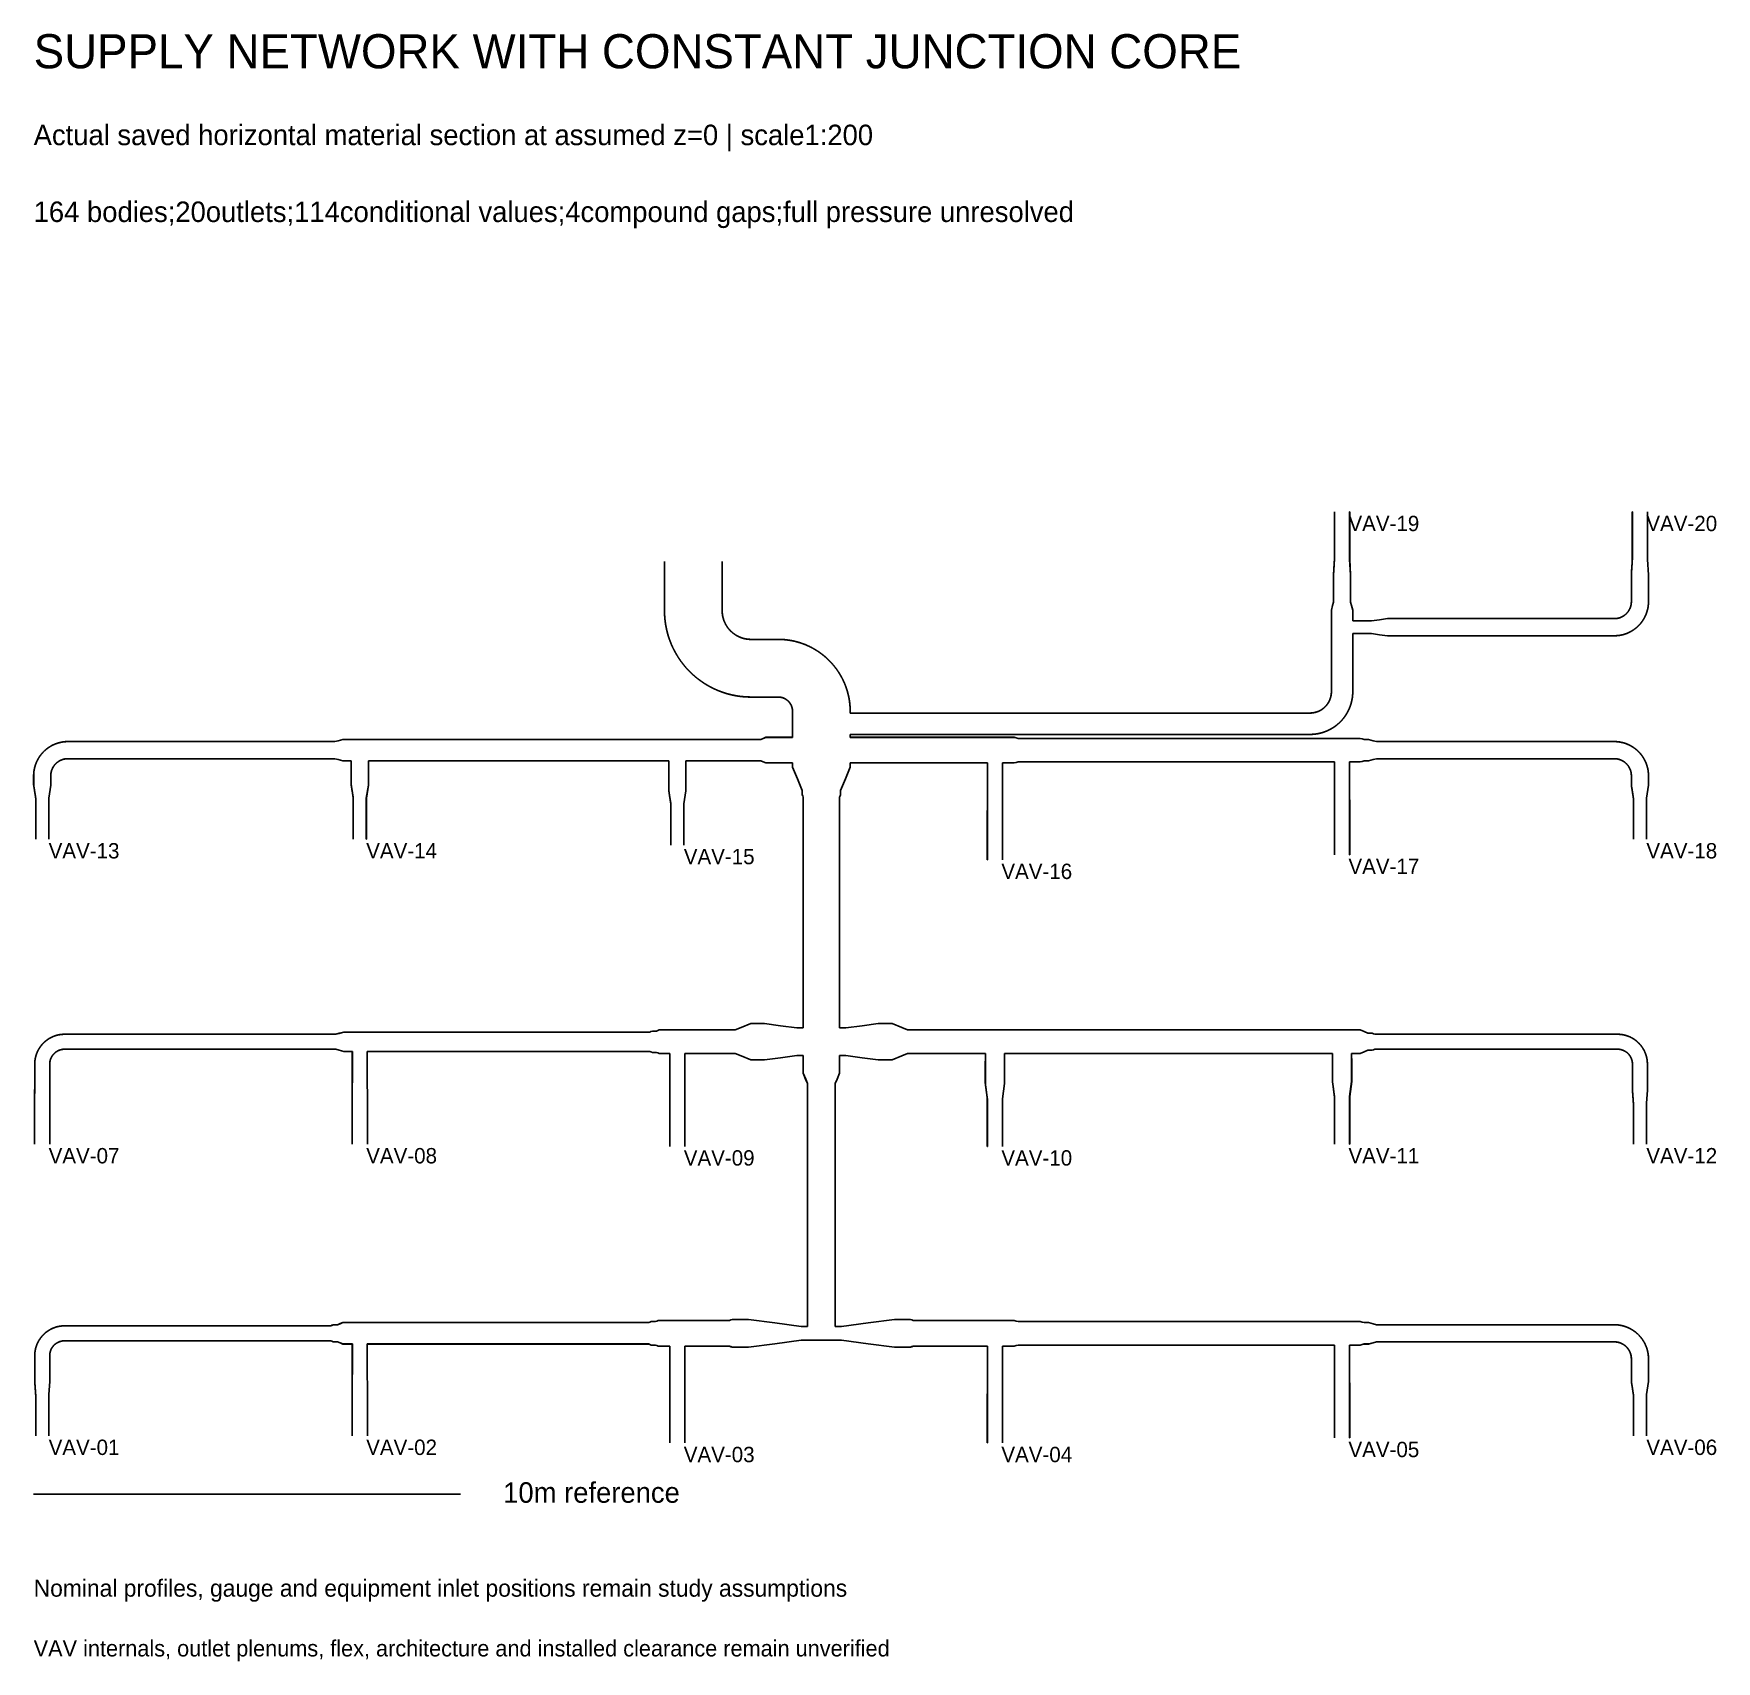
# Model space of a CAD drawing. Header units: metres. Extents: x 2 to 41.4, y 0.9 to 39.
import ezdxf

# ---------------------------------------------------------------- set-up
doc = ezdxf.new("R2010")
doc.units = ezdxf.units.M
for name, color, linetype in [('BSA_MATERIAL_SECTION', 7, 'Continuous'), ('BSA_SECTION_REFERENCE', 7, 'Continuous'), ('BSA_VAV_LABEL', 7, 'Continuous')]:
    doc.layers.add(name, color=color, linetype=linetype)

msp = doc.modelspace()

# ---------------------------------------------------------------- texts
for s, height, p in [('SUPPLY NETWORK WITH CONSTANT JUNCTION CORE', 0.8, (2, 38.2)), ('Actual saved horizontal material section at assumed z=0 | scale1:200', 0.48, (2, 36.4)), ('164 bodies;20outlets;114conditional values;4compound gaps;full pressure unresolved', 0.48, (2, 34.6)), ('10m reference', 0.48, (13, 4.6)), ('Nominal profiles, gauge and equipment inlet positions remain study assumptions', 0.4, (2, 2.4)), ('VAV internals, outlet plenums, flex, architecture and installed clearance remain unverified', 0.38, (2, 1))]:
    msp.add_text(s, height=height).set_placement(p)
at = {"layer": 'BSA_VAV_LABEL'}
for s, p in [('VAV-19', (32.803, 27.359)), ('VAV-20', (39.782, 27.359)), ('VAV-13', (2.351, 19.692)), ('VAV-14', (9.791, 19.692)), ('VAV-15', (17.231, 19.557)), ('VAV-18', (39.782, 19.692)), ('VAV-16', (24.671, 19.21)), ('VAV-17', (32.803, 19.328)), ('VAV-07', (2.351, 12.549)), ('VAV-08', (9.791, 12.549)), ('VAV-09', (17.231, 12.498)), ('VAV-10', (24.671, 12.498)), ('VAV-11', (32.803, 12.549)), ('VAV-12', (39.782, 12.549)), ('VAV-01', (2.351, 5.719)), ('VAV-02', (9.791, 5.719)), ('VAV-03', (17.231, 5.55)), ('VAV-04', (24.671, 5.55)), ('VAV-05', (32.803, 5.668)), ('VAV-06', (39.782, 5.719))]:
    msp.add_text(s, height=0.36, dxfattribs=at).set_placement(p)

# ---------------------------------------------------------------- linework, layer by layer
at = {"layer": 'BSA_MATERIAL_SECTION'}
for p, q in [((32.475, 27.276), (32.475, 27.809)), ((32.475, 27.809), (32.475, 27.809)), ((32.476, 27.809), (32.475, 27.809)), ((32.476, 27.809), (32.476, 27.276)), ((32.831, 26.742), (32.831, 27.809)), ((32.832, 27.809), (32.831, 27.809)), ((32.832, 27.809), (32.832, 26.742)), ((39.453, 27.276), (39.453, 27.809)), ((39.453, 27.809), (39.453, 27.809)), ((39.454, 27.809), (39.453, 27.809)), ((39.454, 27.809), (39.454, 27.276)), ((39.809, 26.742), (39.809, 27.809)), ((39.81, 27.809), (39.809, 27.809)), ((39.81, 27.809), (39.81, 26.742)), ((32.475, 27.276), (32.475, 26.742)), ((32.476, 26.742), (32.476, 27.276)), ((39.453, 27.276), (39.453, 26.742)), ((39.454, 26.742), (39.454, 27.276)), ((16.779, 26.073), (16.779, 26.648)), ((16.78, 26.648), (16.779, 26.648)), ((16.779, 26.648), (16.779, 26.648)), ((16.78, 26.648), (16.78, 26.073)), ((18.13, 26.648), (18.13, 26.073)), ((18.13, 26.648), (18.13, 26.648)), ((18.131, 26.648), (18.13, 26.648)), ((18.131, 26.073), (18.131, 26.648)), ((32.457, 26.414), (32.458, 26.419)), ((32.457, 26.414), (32.457, 26.411)), ((32.458, 26.426), (32.459, 26.433)), ((32.458, 26.426), (32.458, 26.423)), ((32.458, 26.423), (32.458, 26.422)), ((32.458, 26.422), (32.458, 26.419)), ((32.458, 26.419), (32.459, 26.422)), ((32.458, 26.419), (32.458, 26.414)), ((32.458, 26.411), (32.458, 26.414)), ((32.459, 26.448), (32.46, 26.453)), ((32.459, 26.448), (32.459, 26.445)), ((32.459, 26.445), (32.459, 26.438)), ((32.459, 26.437), (32.459, 26.438)), ((32.459, 26.437), (32.459, 26.433)), ((32.459, 26.437), (32.459, 26.437)), ((32.459, 26.433), (32.46, 26.437)), ((32.459, 26.433), (32.459, 26.426)), ((32.459, 26.423), (32.459, 26.426)), ((32.459, 26.422), (32.459, 26.423)), ((32.461, 26.465), (32.46, 26.461)), ((32.46, 26.461), (32.46, 26.459)), ((32.46, 26.458), (32.46, 26.459)), ((32.46, 26.458), (32.46, 26.455)), ((32.46, 26.455), (32.46, 26.453)), ((32.461, 26.453), (32.46, 26.448)), ((32.46, 26.445), (32.46, 26.448)), ((32.46, 26.438), (32.46, 26.445)), ((32.46, 26.438), (32.46, 26.437)), ((32.46, 26.437), (32.46, 26.437)), ((32.462, 26.481), (32.461, 26.479)), ((32.461, 26.479), (32.461, 26.475)), ((32.461, 26.473), (32.461, 26.475)), ((32.461, 26.471), (32.461, 26.473)), ((32.461, 26.471), (32.461, 26.465)), ((32.461, 26.465), (32.462, 26.471)), ((32.461, 26.461), (32.461, 26.465)), ((32.461, 26.459), (32.461, 26.461)), ((32.461, 26.459), (32.461, 26.458)), ((32.461, 26.455), (32.461, 26.458)), ((32.461, 26.453), (32.461, 26.455)), ((32.463, 26.498), (32.462, 26.496)), ((32.462, 26.489), (32.462, 26.496)), ((32.462, 26.489), (32.462, 26.487)), ((32.462, 26.485), (32.462, 26.487)), ((32.462, 26.481), (32.462, 26.485)), ((32.463, 26.485), (32.462, 26.481)), ((32.462, 26.479), (32.462, 26.481)), ((32.462, 26.475), (32.462, 26.479)), ((32.462, 26.475), (32.462, 26.473)), ((32.462, 26.473), (32.462, 26.471)), ((32.463, 26.507), (32.464, 26.514)), ((32.463, 26.507), (32.463, 26.507)), ((32.463, 26.507), (32.463, 26.505)), ((32.463, 26.503), (32.463, 26.505)), ((32.463, 26.501), (32.463, 26.503)), ((32.463, 26.498), (32.463, 26.501)), ((32.464, 26.501), (32.463, 26.498)), ((32.463, 26.495), (32.463, 26.498)), ((32.463, 26.495), (32.463, 26.49)), ((32.463, 26.487), (32.463, 26.49)), ((32.463, 26.487), (32.463, 26.485)), ((32.465, 26.531), (32.464, 26.528)), ((32.464, 26.528), (32.464, 26.527)), ((32.464, 26.526), (32.464, 26.527)), ((32.464, 26.526), (32.464, 26.523)), ((32.464, 26.522), (32.464, 26.523)), ((32.464, 26.523), (32.464, 26.523)), ((32.464, 26.522), (32.464, 26.519)), ((32.464, 26.515), (32.464, 26.519)), ((32.465, 26.519), (32.464, 26.515)), ((32.464, 26.515), (32.464, 26.514)), ((32.464, 26.515), (32.464, 26.515)), ((32.464, 26.514), (32.464, 26.515)), ((32.464, 26.515), (32.464, 26.515)), ((32.464, 26.514), (32.464, 26.514)), ((32.464, 26.514), (32.464, 26.514)), ((32.464, 26.514), (32.464, 26.514)), ((32.464, 26.514), (32.464, 26.514)), ((32.464, 26.514), (32.464, 26.507)), ((32.464, 26.505), (32.464, 26.507)), ((32.464, 26.507), (32.464, 26.507)), ((32.464, 26.505), (32.464, 26.503)), ((32.464, 26.503), (32.464, 26.501)), ((32.466, 26.545), (32.465, 26.544)), ((32.465, 26.544), (32.465, 26.543)), ((32.465, 26.542), (32.465, 26.543)), ((32.465, 26.542), (32.465, 26.54)), ((32.465, 26.539), (32.465, 26.54)), ((32.465, 26.539), (32.465, 26.532)), ((32.465, 26.532), (32.466, 26.539)), ((32.465, 26.531), (32.465, 26.532)), ((32.465, 26.532), (32.465, 26.531)), ((32.465, 26.528), (32.465, 26.531)), ((32.465, 26.527), (32.465, 26.528)), ((32.465, 26.527), (32.465, 26.526)), ((32.465, 26.523), (32.465, 26.526)), ((32.465, 26.523), (32.465, 26.522)), ((32.465, 26.523), (32.465, 26.523)), ((32.465, 26.519), (32.465, 26.522)), ((32.467, 26.562), (32.466, 26.556)), ((32.466, 26.556), (32.466, 26.556)), ((32.466, 26.556), (32.466, 26.554)), ((32.466, 26.554), (32.466, 26.551)), ((32.466, 26.554), (32.466, 26.554)), ((32.466, 26.55), (32.466, 26.551)), ((32.466, 26.549), (32.466, 26.55)), ((32.466, 26.549), (32.466, 26.545)), ((32.466, 26.545), (32.467, 26.549)), ((32.466, 26.544), (32.466, 26.545)), ((32.466, 26.543), (32.466, 26.544)), ((32.466, 26.543), (32.466, 26.542)), ((32.466, 26.54), (32.466, 26.542)), ((32.466, 26.54), (32.466, 26.539)), ((32.467, 26.574), (32.468, 26.577)), ((32.467, 26.574), (32.467, 26.573)), ((32.467, 26.574), (32.467, 26.574)), ((32.467, 26.573), (32.467, 26.573)), ((32.467, 26.567), (32.467, 26.573)), ((32.467, 26.565), (32.467, 26.567)), ((32.467, 26.565), (32.467, 26.565)), ((32.467, 26.565), (32.467, 26.562)), ((32.467, 26.562), (32.468, 26.565)), ((32.467, 26.562), (32.467, 26.562)), ((32.467, 26.562), (32.467, 26.562)), ((32.467, 26.556), (32.467, 26.562)), ((32.467, 26.562), (32.467, 26.562)), ((32.467, 26.562), (32.467, 26.562)), ((32.467, 26.554), (32.467, 26.556)), ((32.467, 26.556), (32.467, 26.556)), ((32.467, 26.551), (32.467, 26.554)), ((32.467, 26.554), (32.467, 26.554)), ((32.467, 26.551), (32.467, 26.55)), ((32.467, 26.55), (32.467, 26.549)), ((32.468, 26.588), (32.469, 26.595)), ((32.468, 26.588), (32.468, 26.587)), ((32.468, 26.587), (32.468, 26.586)), ((32.468, 26.583), (32.468, 26.586)), ((32.468, 26.583), (32.468, 26.582)), ((32.468, 26.582), (32.468, 26.581)), ((32.468, 26.577), (32.468, 26.581)), ((32.469, 26.581), (32.468, 26.577)), ((32.468, 26.577), (32.468, 26.574)), ((32.468, 26.573), (32.468, 26.574)), ((32.468, 26.574), (32.468, 26.574)), ((32.468, 26.573), (32.468, 26.573)), ((32.468, 26.573), (32.468, 26.567)), ((32.468, 26.567), (32.468, 26.565)), ((32.468, 26.565), (32.468, 26.565)), ((32.469, 26.606), (32.47, 26.612)), ((32.469, 26.605), (32.469, 26.606)), ((32.469, 26.605), (32.469, 26.603)), ((32.469, 26.6), (32.469, 26.603)), ((32.469, 26.599), (32.469, 26.6)), ((32.469, 26.599), (32.469, 26.598)), ((32.469, 26.596), (32.469, 26.598)), ((32.469, 26.596), (32.469, 26.595)), ((32.469, 26.595), (32.47, 26.596)), ((32.469, 26.595), (32.469, 26.588)), ((32.469, 26.587), (32.469, 26.588)), ((32.469, 26.586), (32.469, 26.587)), ((32.469, 26.586), (32.469, 26.583)), ((32.469, 26.582), (32.469, 26.583)), ((32.469, 26.581), (32.469, 26.582)), ((32.47, 26.621), (32.471, 26.625)), ((32.47, 26.621), (32.47, 26.62)), ((32.47, 26.614), (32.47, 26.62)), ((32.47, 26.614), (32.47, 26.613)), ((32.47, 26.613), (32.47, 26.612)), ((32.47, 26.613), (32.47, 26.613)), ((32.47, 26.612), (32.47, 26.612)), ((32.47, 26.612), (32.471, 26.612)), ((32.47, 26.612), (32.47, 26.606)), ((32.47, 26.606), (32.47, 26.605)), ((32.47, 26.603), (32.47, 26.605)), ((32.47, 26.603), (32.47, 26.6)), ((32.47, 26.6), (32.47, 26.599)), ((32.47, 26.598), (32.47, 26.599)), ((32.47, 26.598), (32.47, 26.596)), ((32.471, 26.641), (32.472, 26.641)), ((32.471, 26.641), (32.471, 26.638)), ((32.471, 26.633), (32.471, 26.638)), ((32.471, 26.638), (32.471, 26.638)), ((32.471, 26.633), (32.471, 26.632)), ((32.471, 26.627), (32.471, 26.632)), ((32.472, 26.632), (32.471, 26.627)), ((32.471, 26.627), (32.471, 26.626)), ((32.471, 26.626), (32.471, 26.627)), ((32.471, 26.626), (32.471, 26.625)), ((32.471, 26.625), (32.471, 26.626)), ((32.471, 26.625), (32.471, 26.621)), ((32.471, 26.62), (32.471, 26.621)), ((32.471, 26.62), (32.471, 26.614)), ((32.471, 26.613), (32.471, 26.614)), ((32.471, 26.612), (32.471, 26.613)), ((32.471, 26.613), (32.471, 26.613)), ((32.472, 26.656), (32.473, 26.657)), ((32.472, 26.656), (32.472, 26.655)), ((32.472, 26.653), (32.472, 26.655)), ((32.472, 26.653), (32.472, 26.652)), ((32.472, 26.65), (32.472, 26.652)), ((32.472, 26.645), (32.472, 26.65)), ((32.472, 26.645), (32.472, 26.641)), ((32.472, 26.645), (32.472, 26.645)), ((32.472, 26.645), (32.472, 26.645)), ((32.472, 26.641), (32.473, 26.645)), ((32.472, 26.641), (32.472, 26.641)), ((32.472, 26.638), (32.472, 26.641)), ((32.472, 26.641), (32.472, 26.641)), ((32.472, 26.641), (32.472, 26.641)), ((32.472, 26.638), (32.472, 26.638)), ((32.472, 26.638), (32.472, 26.633)), ((32.472, 26.632), (32.472, 26.633)), ((32.474, 26.673), (32.473, 26.672)), ((32.473, 26.67), (32.473, 26.672)), ((32.473, 26.667), (32.473, 26.67)), ((32.473, 26.667), (32.473, 26.666)), ((32.473, 26.666), (32.473, 26.665)), ((32.473, 26.666), (32.473, 26.666)), ((32.473, 26.661), (32.473, 26.665)), ((32.473, 26.661), (32.473, 26.659)), ((32.473, 26.659), (32.474, 26.661)), ((32.473, 26.657), (32.473, 26.659)), ((32.473, 26.659), (32.473, 26.657)), ((32.473, 26.657), (32.473, 26.656)), ((32.473, 26.655), (32.473, 26.656)), ((32.473, 26.655), (32.473, 26.653)), ((32.473, 26.652), (32.473, 26.653)), ((32.473, 26.652), (32.473, 26.65)), ((32.473, 26.65), (32.473, 26.645)), ((32.473, 26.645), (32.473, 26.645)), ((32.473, 26.645), (32.473, 26.645)), ((32.474, 26.686), (32.475, 26.69)), ((32.474, 26.684), (32.474, 26.686)), ((32.474, 26.684), (32.474, 26.683)), ((32.474, 26.679), (32.474, 26.683)), ((32.474, 26.679), (32.474, 26.677)), ((32.474, 26.675), (32.474, 26.677)), ((32.475, 26.677), (32.474, 26.675)), ((32.474, 26.673), (32.474, 26.675)), ((32.474, 26.675), (32.474, 26.673)), ((32.474, 26.672), (32.474, 26.673)), ((32.474, 26.672), (32.474, 26.67)), ((32.474, 26.67), (32.474, 26.667)), ((32.474, 26.666), (32.474, 26.667)), ((32.474, 26.665), (32.474, 26.666)), ((32.474, 26.666), (32.474, 26.666)), ((32.474, 26.665), (32.474, 26.661)), ((32.475, 26.742), (32.475, 26.717)), ((32.475, 26.742), (32.475, 26.742)), ((32.476, 26.742), (32.475, 26.742)), ((32.475, 26.742), (32.475, 26.742)), ((32.475, 26.742), (32.476, 26.742)), ((32.475, 26.692), (32.475, 26.717)), ((32.475, 26.692), (32.475, 26.69)), ((32.475, 26.69), (32.476, 26.692)), ((32.475, 26.69), (32.475, 26.686)), ((32.475, 26.686), (32.475, 26.684)), ((32.475, 26.683), (32.475, 26.684)), ((32.475, 26.683), (32.475, 26.679)), ((32.475, 26.677), (32.475, 26.679)), ((32.476, 26.717), (32.476, 26.742)), ((32.476, 26.717), (32.476, 26.692)), ((32.832, 26.742), (32.831, 26.742)), ((32.831, 26.692), (32.831, 26.742)), ((32.831, 26.742), (32.832, 26.742)), ((32.831, 26.692), (32.853, 26.337)), ((32.832, 26.742), (32.832, 26.692)), ((32.854, 26.337), (32.832, 26.692)), ((39.436, 26.414), (39.435, 26.411)), ((39.436, 26.426), (39.437, 26.433)), ((39.436, 26.426), (39.436, 26.423)), ((39.436, 26.423), (39.436, 26.422)), ((39.436, 26.422), (39.436, 26.419)), ((39.436, 26.414), (39.436, 26.419)), ((39.436, 26.411), (39.437, 26.414)), ((39.438, 26.445), (39.437, 26.438)), ((39.437, 26.437), (39.437, 26.438)), ((39.437, 26.437), (39.437, 26.433)), ((39.437, 26.437), (39.437, 26.437)), ((39.438, 26.433), (39.437, 26.426)), ((39.437, 26.423), (39.437, 26.426)), ((39.437, 26.422), (39.437, 26.423)), ((39.437, 26.419), (39.437, 26.422)), ((39.437, 26.419), (39.437, 26.414)), ((39.438, 26.458), (39.439, 26.459)), ((39.438, 26.458), (39.438, 26.455)), ((39.438, 26.455), (39.438, 26.453)), ((39.438, 26.448), (39.438, 26.453)), ((39.438, 26.448), (39.438, 26.445)), ((39.438, 26.445), (39.439, 26.448)), ((39.438, 26.438), (39.438, 26.445)), ((39.438, 26.438), (39.438, 26.437)), ((39.438, 26.433), (39.438, 26.437)), ((39.438, 26.437), (39.438, 26.437)), ((39.439, 26.473), (39.44, 26.475)), ((39.439, 26.471), (39.439, 26.473)), ((39.439, 26.471), (39.439, 26.465)), ((39.439, 26.465), (39.439, 26.461)), ((39.439, 26.461), (39.44, 26.465)), ((39.439, 26.461), (39.439, 26.459)), ((39.439, 26.459), (39.439, 26.461)), ((39.439, 26.459), (39.439, 26.458)), ((39.439, 26.455), (39.439, 26.458)), ((39.439, 26.453), (39.439, 26.455)), ((39.439, 26.453), (39.439, 26.448)), ((39.44, 26.489), (39.441, 26.496)), ((39.44, 26.489), (39.44, 26.487)), ((39.44, 26.485), (39.44, 26.487)), ((39.44, 26.481), (39.44, 26.485)), ((39.44, 26.481), (39.44, 26.479)), ((39.44, 26.479), (39.44, 26.475)), ((39.44, 26.475), (39.441, 26.479)), ((39.44, 26.475), (39.44, 26.473)), ((39.44, 26.473), (39.44, 26.471)), ((39.44, 26.465), (39.44, 26.471)), ((39.442, 26.507), (39.441, 26.507)), ((39.441, 26.507), (39.441, 26.505)), ((39.441, 26.503), (39.441, 26.505)), ((39.441, 26.501), (39.441, 26.503)), ((39.441, 26.498), (39.441, 26.501)), ((39.441, 26.498), (39.441, 26.496)), ((39.442, 26.495), (39.441, 26.49)), ((39.441, 26.487), (39.441, 26.49)), ((39.441, 26.487), (39.441, 26.485)), ((39.441, 26.485), (39.441, 26.481)), ((39.441, 26.479), (39.441, 26.481)), ((39.443, 26.526), (39.442, 26.523)), ((39.442, 26.522), (39.442, 26.523)), ((39.442, 26.523), (39.442, 26.523)), ((39.442, 26.522), (39.442, 26.519)), ((39.442, 26.515), (39.442, 26.519)), ((39.442, 26.515), (39.442, 26.514)), ((39.442, 26.515), (39.442, 26.515)), ((39.442, 26.514), (39.442, 26.514)), ((39.442, 26.514), (39.442, 26.514)), ((39.442, 26.507), (39.442, 26.514)), ((39.443, 26.514), (39.442, 26.507)), ((39.442, 26.505), (39.442, 26.507)), ((39.442, 26.507), (39.442, 26.507)), ((39.442, 26.505), (39.442, 26.503)), ((39.442, 26.503), (39.442, 26.501)), ((39.442, 26.501), (39.442, 26.498)), ((39.442, 26.495), (39.442, 26.498)), ((39.443, 26.539), (39.444, 26.54)), ((39.443, 26.539), (39.443, 26.532)), ((39.443, 26.531), (39.443, 26.532)), ((39.443, 26.531), (39.443, 26.528)), ((39.443, 26.528), (39.443, 26.527)), ((39.443, 26.526), (39.443, 26.527)), ((39.444, 26.527), (39.443, 26.526)), ((39.443, 26.523), (39.443, 26.526)), ((39.443, 26.523), (39.443, 26.522)), ((39.443, 26.523), (39.443, 26.523)), ((39.443, 26.519), (39.443, 26.522)), ((39.443, 26.519), (39.443, 26.515)), ((39.443, 26.514), (39.443, 26.515)), ((39.443, 26.515), (39.443, 26.515)), ((39.443, 26.514), (39.443, 26.514)), ((39.443, 26.514), (39.443, 26.514)), ((39.445, 26.556), (39.444, 26.554)), ((39.444, 26.554), (39.444, 26.551)), ((39.444, 26.554), (39.444, 26.554)), ((39.444, 26.55), (39.444, 26.551)), ((39.444, 26.549), (39.444, 26.55)), ((39.444, 26.549), (39.444, 26.545)), ((39.444, 26.545), (39.444, 26.544)), ((39.444, 26.544), (39.444, 26.543)), ((39.444, 26.542), (39.444, 26.543)), ((39.445, 26.543), (39.444, 26.542)), ((39.444, 26.542), (39.444, 26.54)), ((39.444, 26.54), (39.444, 26.542)), ((39.444, 26.54), (39.444, 26.539)), ((39.444, 26.532), (39.444, 26.539)), ((39.444, 26.532), (39.444, 26.531)), ((39.444, 26.528), (39.444, 26.531)), ((39.444, 26.527), (39.444, 26.528)), ((39.445, 26.567), (39.446, 26.573)), ((39.445, 26.565), (39.445, 26.567)), ((39.445, 26.565), (39.445, 26.565)), ((39.445, 26.565), (39.445, 26.562)), ((39.445, 26.562), (39.445, 26.556)), ((39.445, 26.562), (39.445, 26.562)), ((39.445, 26.562), (39.445, 26.562)), ((39.445, 26.556), (39.446, 26.562)), ((39.445, 26.556), (39.445, 26.556)), ((39.445, 26.554), (39.445, 26.556)), ((39.445, 26.556), (39.445, 26.556)), ((39.445, 26.551), (39.445, 26.554)), ((39.445, 26.554), (39.445, 26.554)), ((39.445, 26.551), (39.445, 26.55)), ((39.445, 26.55), (39.445, 26.549)), ((39.445, 26.545), (39.445, 26.549)), ((39.445, 26.544), (39.445, 26.545)), ((39.445, 26.543), (39.445, 26.544)), ((39.447, 26.588), (39.446, 26.587)), ((39.446, 26.587), (39.446, 26.586)), ((39.446, 26.583), (39.446, 26.586)), ((39.446, 26.583), (39.446, 26.582)), ((39.446, 26.582), (39.446, 26.581)), ((39.446, 26.577), (39.446, 26.581)), ((39.446, 26.574), (39.446, 26.577)), ((39.447, 26.577), (39.446, 26.574)), ((39.446, 26.574), (39.446, 26.573)), ((39.446, 26.574), (39.446, 26.574)), ((39.446, 26.573), (39.446, 26.574)), ((39.446, 26.574), (39.446, 26.574)), ((39.446, 26.573), (39.446, 26.573)), ((39.446, 26.573), (39.446, 26.573)), ((39.446, 26.573), (39.446, 26.567)), ((39.446, 26.567), (39.446, 26.565)), ((39.446, 26.565), (39.446, 26.565)), ((39.446, 26.562), (39.446, 26.565)), ((39.446, 26.562), (39.446, 26.562)), ((39.446, 26.562), (39.446, 26.562)), ((39.448, 26.605), (39.447, 26.603)), ((39.447, 26.6), (39.447, 26.603)), ((39.447, 26.599), (39.447, 26.6)), ((39.447, 26.599), (39.447, 26.598)), ((39.447, 26.596), (39.447, 26.598)), ((39.447, 26.596), (39.447, 26.595)), ((39.447, 26.588), (39.447, 26.595)), ((39.448, 26.595), (39.447, 26.588)), ((39.447, 26.587), (39.447, 26.588)), ((39.447, 26.586), (39.447, 26.587)), ((39.447, 26.586), (39.447, 26.583)), ((39.447, 26.582), (39.447, 26.583)), ((39.447, 26.581), (39.447, 26.582)), ((39.447, 26.581), (39.447, 26.577)), ((39.448, 26.614), (39.449, 26.62)), ((39.448, 26.614), (39.448, 26.613)), ((39.448, 26.613), (39.448, 26.612)), ((39.448, 26.613), (39.448, 26.613)), ((39.448, 26.612), (39.448, 26.612)), ((39.448, 26.606), (39.448, 26.612)), ((39.449, 26.612), (39.448, 26.606)), ((39.448, 26.605), (39.448, 26.606)), ((39.448, 26.606), (39.448, 26.605)), ((39.448, 26.603), (39.448, 26.605)), ((39.448, 26.603), (39.448, 26.6)), ((39.448, 26.6), (39.448, 26.599)), ((39.448, 26.598), (39.448, 26.599)), ((39.448, 26.598), (39.448, 26.596)), ((39.448, 26.595), (39.448, 26.596)), ((39.449, 26.633), (39.45, 26.638)), ((39.449, 26.633), (39.449, 26.632)), ((39.449, 26.627), (39.449, 26.632)), ((39.449, 26.627), (39.449, 26.626)), ((39.449, 26.626), (39.449, 26.625)), ((39.449, 26.621), (39.449, 26.625)), ((39.45, 26.625), (39.449, 26.621)), ((39.449, 26.621), (39.449, 26.62)), ((39.449, 26.62), (39.449, 26.621)), ((39.449, 26.62), (39.449, 26.614)), ((39.449, 26.613), (39.449, 26.614)), ((39.449, 26.612), (39.449, 26.613)), ((39.449, 26.613), (39.449, 26.613)), ((39.449, 26.612), (39.449, 26.612)), ((39.45, 26.65), (39.451, 26.652)), ((39.45, 26.645), (39.45, 26.65)), ((39.45, 26.645), (39.45, 26.641)), ((39.45, 26.645), (39.45, 26.645)), ((39.45, 26.645), (39.45, 26.645)), ((39.45, 26.641), (39.45, 26.641)), ((39.45, 26.641), (39.45, 26.638)), ((39.45, 26.641), (39.45, 26.641)), ((39.45, 26.638), (39.451, 26.641)), ((39.45, 26.638), (39.45, 26.638)), ((39.45, 26.638), (39.45, 26.638)), ((39.45, 26.638), (39.45, 26.633)), ((39.45, 26.632), (39.45, 26.633)), ((39.45, 26.632), (39.45, 26.627)), ((39.45, 26.626), (39.45, 26.627)), ((39.45, 26.625), (39.45, 26.626)), ((39.451, 26.667), (39.452, 26.67)), ((39.451, 26.667), (39.451, 26.666)), ((39.451, 26.666), (39.451, 26.665)), ((39.451, 26.666), (39.451, 26.666)), ((39.451, 26.661), (39.451, 26.665)), ((39.451, 26.661), (39.451, 26.659)), ((39.451, 26.657), (39.451, 26.659)), ((39.451, 26.656), (39.451, 26.657)), ((39.451, 26.656), (39.451, 26.655)), ((39.451, 26.653), (39.451, 26.655)), ((39.452, 26.655), (39.451, 26.653)), ((39.451, 26.653), (39.451, 26.652)), ((39.451, 26.652), (39.451, 26.653)), ((39.451, 26.652), (39.451, 26.65)), ((39.451, 26.65), (39.451, 26.645)), ((39.451, 26.645), (39.451, 26.645)), ((39.451, 26.641), (39.451, 26.645)), ((39.451, 26.645), (39.451, 26.645)), ((39.451, 26.641), (39.451, 26.641)), ((39.451, 26.641), (39.451, 26.641)), ((39.453, 26.684), (39.452, 26.683)), ((39.452, 26.679), (39.452, 26.683)), ((39.452, 26.679), (39.452, 26.677)), ((39.452, 26.675), (39.452, 26.677)), ((39.452, 26.673), (39.452, 26.675)), ((39.452, 26.673), (39.452, 26.672)), ((39.452, 26.67), (39.452, 26.672)), ((39.453, 26.672), (39.452, 26.67)), ((39.452, 26.67), (39.452, 26.667)), ((39.452, 26.666), (39.452, 26.667)), ((39.452, 26.665), (39.452, 26.666)), ((39.452, 26.666), (39.452, 26.666)), ((39.452, 26.665), (39.452, 26.661)), ((39.452, 26.659), (39.452, 26.661)), ((39.452, 26.659), (39.452, 26.657)), ((39.452, 26.657), (39.452, 26.656)), ((39.452, 26.655), (39.452, 26.656)), ((39.453, 26.742), (39.453, 26.717)), ((39.453, 26.742), (39.453, 26.742)), ((39.454, 26.742), (39.453, 26.742)), ((39.453, 26.742), (39.453, 26.742)), ((39.453, 26.742), (39.454, 26.742)), ((39.453, 26.692), (39.453, 26.717)), ((39.453, 26.692), (39.453, 26.69)), ((39.453, 26.686), (39.453, 26.69)), ((39.454, 26.69), (39.453, 26.686)), ((39.453, 26.684), (39.453, 26.686)), ((39.453, 26.686), (39.453, 26.684)), ((39.453, 26.683), (39.453, 26.684)), ((39.453, 26.683), (39.453, 26.679)), ((39.453, 26.677), (39.453, 26.679)), ((39.453, 26.677), (39.453, 26.675)), ((39.453, 26.675), (39.453, 26.673)), ((39.453, 26.672), (39.453, 26.673)), ((39.454, 26.717), (39.454, 26.742)), ((39.454, 26.717), (39.454, 26.692)), ((39.454, 26.69), (39.454, 26.692)), ((39.81, 26.742), (39.809, 26.742)), ((39.809, 26.692), (39.809, 26.742)), ((39.809, 26.742), (39.81, 26.742)), ((39.809, 26.692), (39.832, 26.337)), ((39.81, 26.742), (39.81, 26.692)), ((39.832, 26.337), (39.81, 26.692)), ((16.779, 26.073), (16.779, 25.498)), ((16.78, 25.498), (16.78, 26.073)), ((18.13, 25.498), (18.13, 26.073)), ((18.131, 26.073), (18.131, 25.498)), ((32.454, 26.353), (32.453, 26.35)), ((32.453, 26.347), (32.453, 26.35)), ((32.453, 26.344), (32.453, 26.347)), ((32.453, 26.344), (32.453, 26.34)), ((32.453, 26.34), (32.454, 26.344)), ((32.453, 26.34), (32.453, 26.338)), ((32.453, 26.338), (32.453, 26.34)), ((32.453, 26.337), (32.453, 26.338)), ((32.453, 26.338), (32.453, 26.337)), ((32.453, 26.337), (32.453, 26.337)), ((32.453, 26.337), (32.453, 26.337)), ((32.453, 26.337), (32.453, 26.337)), ((32.453, 26.337), (32.453, 26.337)), ((32.453, 26.312), (32.453, 26.337)), ((32.453, 26.337), (32.453, 26.312)), ((32.453, 26.337), (32.453, 26.337)), ((32.453, 26.337), (32.453, 26.337)), ((32.453, 26.337), (32.453, 26.337)), ((32.453, 26.337), (32.453, 26.337)), ((32.453, 26.312), (32.453, 26.287)), ((32.453, 26.287), (32.453, 26.312)), ((32.453, 26.287), (32.453, 26.287)), ((32.453, 26.287), (32.453, 26.287)), ((32.453, 26.016), (32.453, 26.287)), ((32.453, 26.287), (32.453, 26.016)), ((32.453, 26.287), (32.453, 26.287)), ((32.453, 26.287), (32.453, 26.287)), ((32.454, 26.367), (32.455, 26.37)), ((32.454, 26.367), (32.454, 26.36)), ((32.454, 26.357), (32.454, 26.36)), ((32.454, 26.357), (32.454, 26.353)), ((32.454, 26.353), (32.455, 26.357)), ((32.454, 26.35), (32.454, 26.353)), ((32.454, 26.35), (32.454, 26.347)), ((32.454, 26.347), (32.454, 26.344)), ((32.456, 26.392), (32.455, 26.384)), ((32.455, 26.383), (32.455, 26.384)), ((32.455, 26.381), (32.455, 26.383)), ((32.455, 26.381), (32.455, 26.37)), ((32.455, 26.37), (32.456, 26.381)), ((32.455, 26.37), (32.455, 26.367)), ((32.455, 26.36), (32.455, 26.367)), ((32.455, 26.36), (32.455, 26.357)), ((32.457, 26.404), (32.456, 26.398)), ((32.456, 26.398), (32.456, 26.396)), ((32.456, 26.392), (32.456, 26.396)), ((32.456, 26.384), (32.457, 26.392)), ((32.456, 26.384), (32.456, 26.383)), ((32.456, 26.383), (32.456, 26.381)), ((32.457, 26.411), (32.457, 26.408)), ((32.457, 26.404), (32.457, 26.408)), ((32.458, 26.408), (32.457, 26.404)), ((32.457, 26.398), (32.457, 26.404)), ((32.457, 26.396), (32.457, 26.398)), ((32.457, 26.396), (32.457, 26.392)), ((32.458, 26.408), (32.458, 26.411)), ((32.853, 26.337), (32.853, 26.287)), ((32.853, 26.287), (32.854, 26.287)), ((32.853, 26.287), (32.853, 26.016)), ((32.854, 26.287), (32.853, 26.287)), ((32.854, 26.337), (32.854, 26.287)), ((32.854, 26.287), (32.854, 26.287)), ((32.854, 26.016), (32.854, 26.287)), ((32.854, 26.287), (32.854, 26.287)), ((39.431, 26.347), (39.432, 26.35)), ((39.431, 26.344), (39.431, 26.347)), ((39.431, 26.344), (39.431, 26.34)), ((39.431, 26.34), (39.431, 26.338)), ((39.431, 26.337), (39.431, 26.338)), ((39.431, 26.337), (39.431, 26.337)), ((39.431, 26.337), (39.431, 26.337)), ((39.431, 26.337), (39.431, 26.337)), ((39.431, 26.337), (39.431, 26.337)), ((39.431, 26.312), (39.431, 26.337)), ((39.431, 26.312), (39.431, 26.287)), ((39.431, 26.287), (39.432, 26.287)), ((39.431, 26.287), (39.431, 26.287)), ((39.431, 25.998), (39.431, 26.287)), ((39.432, 26.287), (39.431, 26.287)), ((39.431, 26.287), (39.431, 26.287)), ((39.433, 26.367), (39.432, 26.36)), ((39.432, 26.357), (39.432, 26.36)), ((39.432, 26.357), (39.432, 26.353)), ((39.432, 26.353), (39.432, 26.35)), ((39.432, 26.35), (39.433, 26.353)), ((39.432, 26.35), (39.432, 26.347)), ((39.432, 26.347), (39.432, 26.344)), ((39.432, 26.34), (39.432, 26.344)), ((39.432, 26.338), (39.432, 26.34)), ((39.432, 26.338), (39.432, 26.337)), ((39.432, 26.337), (39.432, 26.312)), ((39.432, 26.337), (39.432, 26.337)), ((39.432, 26.337), (39.432, 26.337)), ((39.432, 26.337), (39.432, 26.337)), ((39.432, 26.337), (39.432, 26.337)), ((39.432, 26.287), (39.432, 26.312)), ((39.432, 26.287), (39.432, 25.998)), ((39.434, 26.381), (39.433, 26.37)), ((39.433, 26.367), (39.433, 26.37)), ((39.433, 26.36), (39.434, 26.367)), ((39.433, 26.36), (39.433, 26.357)), ((39.433, 26.353), (39.433, 26.357)), ((39.434, 26.392), (39.435, 26.396)), ((39.434, 26.392), (39.434, 26.384)), ((39.434, 26.383), (39.434, 26.384)), ((39.434, 26.381), (39.434, 26.383)), ((39.435, 26.383), (39.434, 26.381)), ((39.434, 26.37), (39.434, 26.381)), ((39.434, 26.37), (39.434, 26.367)), ((39.435, 26.411), (39.435, 26.408)), ((39.435, 26.404), (39.435, 26.408)), ((39.435, 26.404), (39.435, 26.398)), ((39.435, 26.398), (39.435, 26.396)), ((39.435, 26.396), (39.435, 26.398)), ((39.435, 26.396), (39.435, 26.392)), ((39.435, 26.384), (39.435, 26.392)), ((39.435, 26.384), (39.435, 26.383)), ((39.436, 26.408), (39.436, 26.411)), ((39.436, 26.408), (39.436, 26.404)), ((39.435, 26.398), (39.436, 26.404)), ((39.832, 26.337), (39.832, 26.287)), ((39.832, 26.337), (39.832, 26.287)), ((39.832, 26.287), (39.832, 26.287)), ((39.832, 26.287), (39.832, 26.287)), ((39.832, 25.998), (39.832, 26.287)), ((39.832, 26.287), (39.832, 25.998)), ((39.832, 26.287), (39.832, 26.287)), ((39.832, 26.287), (39.832, 26.287)), ((32.431, 25.615), (32.453, 25.696)), ((32.453, 25.696), (32.432, 25.616)), ((32.453, 26.016), (32.453, 25.746)), ((32.453, 25.746), (32.453, 26.016)), ((32.453, 25.721), (32.453, 25.746)), ((32.453, 25.746), (32.453, 25.721)), ((32.453, 25.746), (32.453, 25.746)), ((32.453, 25.746), (32.453, 25.746)), ((32.453, 25.746), (32.453, 25.746)), ((32.453, 25.746), (32.453, 25.746)), ((32.453, 25.721), (32.453, 25.696)), ((32.453, 25.696), (32.453, 25.721)), ((32.853, 25.746), (32.853, 26.016)), ((32.853, 25.746), (32.853, 25.721)), ((32.854, 25.746), (32.853, 25.746)), ((32.853, 25.746), (32.854, 25.746)), ((32.853, 25.696), (32.853, 25.721)), ((32.853, 25.696), (32.875, 25.616)), ((32.854, 26.016), (32.854, 25.746)), ((32.854, 25.721), (32.854, 25.746)), ((32.854, 25.746), (32.854, 25.746)), ((32.854, 25.746), (32.854, 25.746)), ((32.854, 25.721), (32.854, 25.696)), ((32.876, 25.615), (32.854, 25.696)), ((39.422, 25.624), (39.421, 25.622)), ((39.423, 25.628), (39.422, 25.626)), ((39.422, 25.624), (39.422, 25.626)), ((39.424, 25.634), (39.423, 25.632)), ((39.423, 25.63), (39.423, 25.632)), ((39.423, 25.628), (39.423, 25.63)), ((39.424, 25.63), (39.423, 25.628)), ((39.423, 25.626), (39.423, 25.628)), ((39.423, 25.624), (39.423, 25.626)), ((39.424, 25.638), (39.425, 25.64)), ((39.424, 25.636), (39.424, 25.638)), ((39.424, 25.636), (39.424, 25.634)), ((39.424, 25.632), (39.425, 25.634)), ((39.424, 25.632), (39.424, 25.63)), ((39.425, 25.644), (39.426, 25.646)), ((39.425, 25.644), (39.425, 25.642)), ((39.425, 25.642), (39.425, 25.64)), ((39.426, 25.64), (39.425, 25.638)), ((39.425, 25.638), (39.425, 25.636)), ((39.425, 25.634), (39.425, 25.636)), ((39.426, 25.65), (39.427, 25.652)), ((39.426, 25.65), (39.426, 25.648)), ((39.426, 25.646), (39.426, 25.648)), ((39.427, 25.646), (39.426, 25.644)), ((39.426, 25.642), (39.426, 25.644)), ((39.426, 25.64), (39.426, 25.642)), ((39.427, 25.655), (39.428, 25.657)), ((39.427, 25.655), (39.427, 25.654)), ((39.427, 25.654), (39.427, 25.652)), ((39.428, 25.653), (39.427, 25.651)), ((39.427, 25.649), (39.427, 25.651)), ((39.427, 25.648), (39.427, 25.649)), ((39.427, 25.648), (39.427, 25.646)), ((39.428, 25.665), (39.429, 25.667)), ((39.428, 25.665), (39.428, 25.663)), ((39.428, 25.661), (39.428, 25.663)), ((39.428, 25.661), (39.428, 25.659)), ((39.428, 25.657), (39.428, 25.659)), ((39.428, 25.657), (39.429, 25.659)), ((39.428, 25.655), (39.428, 25.657)), ((39.428, 25.655), (39.428, 25.653)), ((39.429, 25.675), (39.43, 25.677)), ((39.429, 25.675), (39.429, 25.673)), ((39.429, 25.671), (39.429, 25.673)), ((39.429, 25.671), (39.429, 25.669)), ((39.429, 25.669), (39.429, 25.667)), ((39.43, 25.669), (39.429, 25.667)), ((39.429, 25.665), (39.429, 25.667)), ((39.429, 25.663), (39.429, 25.665)), ((39.429, 25.663), (39.429, 25.661)), ((39.429, 25.661), (39.429, 25.659)), ((39.43, 25.691), (39.431, 25.693)), ((39.43, 25.691), (39.43, 25.689)), ((39.43, 25.689), (39.43, 25.687)), ((39.43, 25.685), (39.43, 25.687)), ((39.43, 25.683), (39.43, 25.685)), ((39.43, 25.683), (39.43, 25.681)), ((39.43, 25.681), (39.43, 25.679)), ((39.43, 25.677), (39.43, 25.679)), ((39.431, 25.679), (39.43, 25.677)), ((39.43, 25.675), (39.43, 25.677)), ((39.43, 25.675), (39.43, 25.673)), ((39.43, 25.671), (39.43, 25.673)), ((39.43, 25.671), (39.43, 25.669)), ((39.431, 25.998), (39.431, 25.709)), ((39.431, 25.709), (39.431, 25.707)), ((39.431, 25.709), (39.432, 25.709)), ((39.431, 25.709), (39.431, 25.709)), ((39.431, 25.709), (39.432, 25.709)), ((39.431, 25.709), (39.431, 25.709)), ((39.431, 25.705), (39.431, 25.707)), ((39.431, 25.703), (39.431, 25.705)), ((39.431, 25.703), (39.431, 25.701)), ((39.431, 25.699), (39.431, 25.701)), ((39.431, 25.699), (39.431, 25.697)), ((39.431, 25.697), (39.432, 25.699)), ((39.431, 25.697), (39.431, 25.695)), ((39.431, 25.697), (39.431, 25.695)), ((39.431, 25.693), (39.431, 25.695)), ((39.431, 25.693), (39.431, 25.695)), ((39.431, 25.693), (39.431, 25.691)), ((39.431, 25.689), (39.431, 25.691)), ((39.431, 25.689), (39.431, 25.687)), ((39.431, 25.685), (39.431, 25.687)), ((39.431, 25.685), (39.431, 25.683)), ((39.431, 25.681), (39.431, 25.683)), ((39.431, 25.679), (39.431, 25.681)), ((39.432, 25.709), (39.432, 25.998)), ((39.432, 25.709), (39.432, 25.707)), ((39.432, 25.705), (39.432, 25.707)), ((39.432, 25.705), (39.432, 25.703)), ((39.432, 25.701), (39.432, 25.703)), ((39.432, 25.701), (39.432, 25.699)), ((39.828, 25.63), (39.827, 25.627)), ((39.827, 25.625), (39.827, 25.627)), ((39.827, 25.625), (39.827, 25.622)), ((39.828, 25.636), (39.829, 25.639)), ((39.828, 25.636), (39.828, 25.633)), ((39.828, 25.63), (39.828, 25.633)), ((39.828, 25.627), (39.829, 25.63)), ((39.828, 25.627), (39.828, 25.624)), ((39.828, 25.622), (39.828, 25.624)), ((39.83, 25.653), (39.829, 25.65)), ((39.829, 25.647), (39.829, 25.65)), ((39.829, 25.647), (39.829, 25.644)), ((39.829, 25.641), (39.829, 25.644)), ((39.829, 25.638), (39.83, 25.641)), ((39.829, 25.641), (39.829, 25.639)), ((39.829, 25.638), (39.829, 25.636)), ((39.829, 25.636), (39.829, 25.633)), ((39.829, 25.63), (39.829, 25.633)), ((39.83, 25.664), (39.831, 25.667)), ((39.83, 25.661), (39.83, 25.664)), ((39.83, 25.661), (39.83, 25.658)), ((39.83, 25.658), (39.83, 25.655)), ((39.831, 25.655), (39.83, 25.653)), ((39.83, 25.653), (39.83, 25.655)), ((39.83, 25.653), (39.83, 25.65)), ((39.83, 25.647), (39.83, 25.65)), ((39.83, 25.644), (39.83, 25.647)), ((39.83, 25.644), (39.83, 25.641)), ((39.831, 25.692), (39.832, 25.695)), ((39.831, 25.692), (39.831, 25.689)), ((39.831, 25.686), (39.831, 25.689)), ((39.831, 25.684), (39.831, 25.686)), ((39.831, 25.684), (39.831, 25.681)), ((39.831, 25.681), (39.831, 25.678)), ((39.831, 25.675), (39.831, 25.678)), ((39.831, 25.672), (39.831, 25.675)), ((39.832, 25.672), (39.831, 25.669)), ((39.831, 25.672), (39.831, 25.669)), ((39.831, 25.667), (39.831, 25.669)), ((39.831, 25.669), (39.831, 25.667)), ((39.831, 25.667), (39.831, 25.664)), ((39.831, 25.661), (39.831, 25.664)), ((39.831, 25.661), (39.831, 25.658)), ((39.831, 25.655), (39.831, 25.658)), ((39.832, 25.998), (39.832, 25.709)), ((39.832, 25.709), (39.832, 25.998)), ((39.832, 25.706), (39.832, 25.709)), ((39.832, 25.709), (39.832, 25.706)), ((39.832, 25.709), (39.832, 25.709)), ((39.832, 25.709), (39.832, 25.709)), ((39.832, 25.709), (39.832, 25.709)), ((39.832, 25.709), (39.832, 25.709)), ((39.832, 25.706), (39.832, 25.703)), ((39.832, 25.703), (39.832, 25.706)), ((39.832, 25.7), (39.832, 25.703)), ((39.832, 25.703), (39.832, 25.7)), ((39.832, 25.7), (39.832, 25.698)), ((39.832, 25.698), (39.832, 25.7)), ((39.832, 25.695), (39.832, 25.698)), ((39.832, 25.698), (39.832, 25.695)), ((39.832, 25.695), (39.832, 25.692)), ((39.832, 25.689), (39.832, 25.692)), ((39.832, 25.689), (39.832, 25.686)), ((39.832, 25.686), (39.832, 25.684)), ((39.832, 25.681), (39.832, 25.684)), ((39.832, 25.678), (39.832, 25.681)), ((39.832, 25.678), (39.832, 25.675)), ((39.832, 25.672), (39.832, 25.675)), ((16.779, 25.494), (16.779, 25.498)), ((16.78, 25.498), (16.779, 25.498)), ((16.779, 25.498), (16.779, 25.498)), ((16.779, 25.498), (16.78, 25.498)), ((16.779, 25.498), (16.779, 25.498)), ((16.779, 25.494), (16.779, 25.489)), ((16.779, 25.485), (16.779, 25.489)), ((16.779, 25.485), (16.779, 25.48)), ((16.779, 25.476), (16.779, 25.48)), ((16.779, 25.476), (16.779, 25.471)), ((16.779, 25.467), (16.779, 25.471)), ((16.779, 25.467), (16.779, 25.462)), ((16.779, 25.458), (16.779, 25.462)), ((16.779, 25.458), (16.78, 25.453)), ((16.78, 25.498), (16.78, 25.494)), ((16.78, 25.489), (16.78, 25.494)), ((16.78, 25.489), (16.78, 25.485)), ((16.78, 25.48), (16.78, 25.485)), ((16.78, 25.48), (16.78, 25.476)), ((16.78, 25.471), (16.78, 25.476)), ((16.78, 25.471), (16.78, 25.467)), ((16.78, 25.462), (16.78, 25.467)), ((16.78, 25.462), (16.78, 25.458)), ((16.78, 25.453), (16.78, 25.458)), ((16.78, 25.449), (16.78, 25.453)), ((16.78, 25.449), (16.78, 25.453)), ((16.78, 25.449), (16.78, 25.444)), ((16.78, 25.449), (16.781, 25.444)), ((16.78, 25.44), (16.78, 25.444)), ((16.78, 25.44), (16.78, 25.435)), ((16.78, 25.431), (16.78, 25.435)), ((16.78, 25.431), (16.78, 25.426)), ((16.781, 25.422), (16.78, 25.426)), ((16.781, 25.444), (16.781, 25.44)), ((16.781, 25.435), (16.781, 25.44)), ((16.781, 25.435), (16.781, 25.431)), ((16.781, 25.426), (16.781, 25.431)), ((16.781, 25.426), (16.781, 25.422)), ((16.781, 25.422), (16.781, 25.417)), ((16.781, 25.417), (16.781, 25.422)), ((16.781, 25.417), (16.781, 25.413)), ((16.781, 25.417), (16.782, 25.413)), ((16.781, 25.408), (16.781, 25.413)), ((16.781, 25.404), (16.781, 25.408)), ((16.781, 25.404), (16.781, 25.399)), ((16.781, 25.399), (16.782, 25.395)), ((16.782, 25.408), (16.782, 25.413)), ((16.782, 25.408), (16.782, 25.404)), ((16.782, 25.4), (16.782, 25.404)), ((16.782, 25.4), (16.783, 25.395)), ((16.782, 25.391), (16.782, 25.395)), ((16.782, 25.386), (16.782, 25.391)), ((16.782, 25.386), (16.782, 25.382)), ((16.782, 25.382), (16.783, 25.377)), ((16.783, 25.391), (16.783, 25.395)), ((16.783, 25.391), (16.783, 25.386)), ((16.783, 25.382), (16.783, 25.386)), ((16.783, 25.382), (16.784, 25.377)), ((16.783, 25.373), (16.783, 25.377)), ((16.783, 25.368), (16.783, 25.373)), ((16.783, 25.368), (16.784, 25.364)), ((16.784, 25.373), (16.784, 25.377)), ((16.784, 25.373), (16.784, 25.368)), ((16.784, 25.364), (16.784, 25.368)), ((16.784, 25.359), (16.784, 25.364)), ((16.784, 25.364), (16.785, 25.359)), ((16.784, 25.359), (16.784, 25.355)), ((16.784, 25.355), (16.785, 25.35)), ((16.785, 25.355), (16.785, 25.359)), ((16.785, 25.355), (16.785, 25.35)), ((16.785, 25.346), (16.785, 25.35)), ((16.786, 25.346), (16.785, 25.35)), ((16.785, 25.341), (16.785, 25.346)), ((16.785, 25.341), (16.786, 25.337)), ((16.786, 25.346), (16.786, 25.341)), ((16.786, 25.337), (16.786, 25.341)), ((16.786, 25.332), (16.786, 25.337)), ((16.786, 25.337), (16.787, 25.332)), ((16.786, 25.332), (16.786, 25.328)), ((16.787, 25.323), (16.786, 25.328)), ((16.787, 25.328), (16.787, 25.332)), ((16.787, 25.328), (16.787, 25.323)), ((16.787, 25.323), (16.787, 25.319)), ((16.788, 25.319), (16.787, 25.323)), ((16.787, 25.319), (16.787, 25.314)), ((16.788, 25.31), (16.787, 25.314)), ((16.788, 25.319), (16.788, 25.314)), ((16.789, 25.31), (16.788, 25.314)), ((16.788, 25.305), (16.788, 25.31)), ((16.788, 25.305), (16.789, 25.301)), ((16.789, 25.305), (16.789, 25.31)), ((16.789, 25.305), (16.79, 25.301)), ((16.789, 25.296), (16.789, 25.301)), ((16.789, 25.296), (16.79, 25.292)), ((16.79, 25.301), (16.79, 25.296)), ((16.79, 25.292), (16.79, 25.296)), ((16.79, 25.287), (16.79, 25.292)), ((16.79, 25.292), (16.791, 25.288)), ((16.79, 25.287), (16.791, 25.283)), ((16.791, 25.283), (16.791, 25.288)), ((16.791, 25.279), (16.791, 25.283)), ((16.791, 25.283), (16.792, 25.279)), ((16.791, 25.279), (16.792, 25.274)), ((16.792, 25.274), (16.792, 25.279)), ((16.792, 25.27), (16.792, 25.274)), ((16.792, 25.274), (16.793, 25.27)), ((16.792, 25.27), (16.793, 25.265)), ((16.793, 25.265), (16.793, 25.27)), ((16.793, 25.265), (16.793, 25.261)), ((16.793, 25.265), (16.794, 25.261)), ((16.794, 25.256), (16.793, 25.261)), ((16.794, 25.256), (16.794, 25.261)), ((16.794, 25.252), (16.794, 25.256)), ((16.795, 25.252), (16.794, 25.256)), ((16.794, 25.252), (16.795, 25.247)), ((16.795, 25.252), (16.795, 25.247)), ((16.795, 25.247), (16.795, 25.243)), ((16.795, 25.247), (16.796, 25.243)), ((16.796, 25.238), (16.795, 25.243)), ((16.797, 25.238), (16.796, 25.243)), ((16.796, 25.234), (16.796, 25.238)), ((16.796, 25.234), (16.797, 25.229)), ((16.797, 25.234), (16.797, 25.238)), ((16.797, 25.234), (16.798, 25.23)), ((18.13, 25.498), (18.13, 25.496)), ((18.13, 25.498), (18.13, 25.498)), ((18.131, 25.498), (18.13, 25.498)), ((18.13, 25.498), (18.13, 25.498)), ((18.13, 25.498), (18.131, 25.498)), ((18.13, 25.493), (18.13, 25.496)), ((18.13, 25.493), (18.13, 25.491)), ((18.13, 25.488), (18.13, 25.491)), ((18.13, 25.488), (18.13, 25.485)), ((18.13, 25.483), (18.13, 25.485)), ((18.13, 25.483), (18.13, 25.48)), ((18.13, 25.478), (18.13, 25.48)), ((18.13, 25.478), (18.13, 25.475)), ((18.13, 25.472), (18.13, 25.475)), ((18.13, 25.472), (18.13, 25.47)), ((18.131, 25.467), (18.13, 25.47)), ((18.131, 25.496), (18.131, 25.498)), ((18.131, 25.496), (18.131, 25.493)), ((18.131, 25.491), (18.131, 25.493)), ((18.131, 25.491), (18.131, 25.488)), ((18.131, 25.485), (18.131, 25.488)), ((18.131, 25.485), (18.131, 25.483)), ((18.131, 25.48), (18.131, 25.483)), ((18.131, 25.48), (18.131, 25.478)), ((18.131, 25.475), (18.131, 25.478)), ((18.131, 25.475), (18.131, 25.472)), ((18.131, 25.47), (18.131, 25.472)), ((18.131, 25.47), (18.131, 25.467)), ((18.132, 25.465), (18.131, 25.467)), ((18.131, 25.467), (18.131, 25.465)), ((18.131, 25.462), (18.131, 25.465)), ((18.131, 25.462), (18.131, 25.46)), ((18.131, 25.457), (18.131, 25.46)), ((18.131, 25.457), (18.131, 25.454)), ((18.131, 25.452), (18.131, 25.454)), ((18.131, 25.452), (18.132, 25.449)), ((18.132, 25.465), (18.132, 25.462)), ((18.132, 25.459), (18.132, 25.462)), ((18.132, 25.459), (18.132, 25.457)), ((18.132, 25.454), (18.132, 25.457)), ((18.132, 25.454), (18.132, 25.452)), ((18.132, 25.449), (18.132, 25.452)), ((18.132, 25.449), (18.133, 25.446)), ((18.132, 25.447), (18.132, 25.449)), ((18.132, 25.447), (18.132, 25.444)), ((18.132, 25.441), (18.132, 25.444)), ((18.132, 25.441), (18.132, 25.439)), ((18.133, 25.436), (18.132, 25.439)), ((18.133, 25.444), (18.133, 25.446)), ((18.133, 25.444), (18.133, 25.441)), ((18.133, 25.441), (18.133, 25.439)), ((18.134, 25.436), (18.133, 25.439)), ((18.133, 25.436), (18.133, 25.434)), ((18.133, 25.431), (18.133, 25.434)), ((18.133, 25.431), (18.133, 25.429)), ((18.134, 25.426), (18.133, 25.429)), ((18.134, 25.434), (18.134, 25.436)), ((18.134, 25.434), (18.134, 25.431)), ((18.134, 25.431), (18.134, 25.428)), ((18.135, 25.426), (18.134, 25.428)), ((18.134, 25.426), (18.134, 25.423)), ((18.134, 25.421), (18.134, 25.423)), ((18.134, 25.421), (18.135, 25.418)), ((18.135, 25.423), (18.135, 25.426)), ((18.135, 25.423), (18.135, 25.421)), ((18.135, 25.418), (18.135, 25.421)), ((18.135, 25.418), (18.136, 25.415)), ((18.135, 25.416), (18.135, 25.418)), ((18.135, 25.416), (18.135, 25.413)), ((18.136, 25.411), (18.135, 25.413)), ((18.136, 25.415), (18.136, 25.413)), ((18.136, 25.41), (18.136, 25.413)), ((18.136, 25.411), (18.136, 25.408)), ((18.137, 25.408), (18.136, 25.41)), ((18.136, 25.406), (18.136, 25.408)), ((18.136, 25.406), (18.137, 25.403)), ((18.137, 25.408), (18.137, 25.405)), ((18.138, 25.403), (18.137, 25.405)), ((18.137, 25.4), (18.137, 25.403)), ((18.137, 25.4), (18.137, 25.398)), ((18.138, 25.395), (18.137, 25.398)), ((18.138, 25.403), (18.138, 25.4)), ((18.138, 25.397), (18.138, 25.4)), ((18.138, 25.397), (18.139, 25.395)), ((18.138, 25.395), (18.138, 25.393)), ((18.139, 25.39), (18.138, 25.393)), ((18.139, 25.392), (18.139, 25.395)), ((18.139, 25.392), (18.139, 25.39)), ((18.14, 25.387), (18.139, 25.39)), ((18.139, 25.388), (18.139, 25.39)), ((18.139, 25.388), (18.139, 25.385)), ((18.139, 25.385), (18.14, 25.383)), ((18.14, 25.387), (18.14, 25.385)), ((18.141, 25.382), (18.14, 25.385)), ((18.14, 25.38), (18.14, 25.383)), ((18.141, 25.377), (18.14, 25.38)), ((18.141, 25.382), (18.141, 25.38)), ((18.142, 25.377), (18.141, 25.38)), ((18.141, 25.377), (18.141, 25.375)), ((18.141, 25.375), (18.142, 25.372)), ((18.142, 25.377), (18.142, 25.374)), ((18.143, 25.372), (18.142, 25.374)), ((18.142, 25.37), (18.142, 25.372)), ((18.143, 25.367), (18.142, 25.37)), ((18.143, 25.372), (18.143, 25.369)), ((18.144, 25.367), (18.143, 25.369)), ((18.143, 25.367), (18.143, 25.365)), ((18.143, 25.365), (18.144, 25.362)), ((18.144, 25.367), (18.144, 25.364)), ((18.144, 25.364), (18.145, 25.362)), ((18.144, 25.36), (18.144, 25.362)), ((18.144, 25.36), (18.145, 25.357)), ((18.145, 25.359), (18.145, 25.362)), ((18.146, 25.357), (18.145, 25.359)), ((18.145, 25.355), (18.145, 25.357)), ((18.145, 25.355), (18.146, 25.352)), ((18.146, 25.357), (18.146, 25.354)), ((18.146, 25.354), (18.147, 25.352)), ((18.146, 25.35), (18.146, 25.352)), ((18.146, 25.35), (18.147, 25.347)), ((18.147, 25.349), (18.147, 25.352)), ((18.147, 25.349), (18.148, 25.346)), ((18.148, 25.345), (18.147, 25.347)), ((18.149, 25.344), (18.148, 25.346)), ((18.148, 25.345), (18.148, 25.342)), ((18.149, 25.339), (18.148, 25.342)), ((18.149, 25.341), (18.149, 25.344)), ((18.149, 25.341), (18.15, 25.339)), ((18.149, 25.339), (18.149, 25.337)), ((18.15, 25.334), (18.149, 25.337)), ((18.15, 25.339), (18.15, 25.336)), ((18.151, 25.334), (18.15, 25.336)), ((18.15, 25.334), (18.151, 25.332)), ((18.152, 25.331), (18.151, 25.334)), ((18.151, 25.329), (18.151, 25.332)), ((18.151, 25.329), (18.152, 25.327)), ((18.152, 25.331), (18.152, 25.329)), ((18.153, 25.326), (18.152, 25.329)), ((18.153, 25.324), (18.152, 25.327)), ((18.153, 25.326), (18.154, 25.324)), ((18.153, 25.322), (18.153, 25.324)), ((18.153, 25.322), (18.154, 25.319)), ((18.154, 25.324), (18.154, 25.321)), ((18.155, 25.319), (18.154, 25.321)), ((18.154, 25.319), (18.155, 25.317)), ((18.156, 25.316), (18.155, 25.319)), ((18.155, 25.314), (18.155, 25.317)), ((18.155, 25.314), (18.156, 25.312)), ((18.156, 25.316), (18.156, 25.314)), ((18.157, 25.311), (18.156, 25.314)), ((18.157, 25.31), (18.156, 25.312)), ((18.157, 25.311), (18.158, 25.309)), ((18.158, 25.307), (18.157, 25.31)), ((18.159, 25.306), (18.158, 25.309)), ((18.158, 25.307), (18.158, 25.305)), ((18.159, 25.302), (18.158, 25.305)), ((18.159, 25.306), (18.159, 25.304)), ((18.159, 25.304), (18.16, 25.301)), ((18.159, 25.302), (18.16, 25.3)), ((18.161, 25.299), (18.16, 25.301)), ((18.16, 25.3), (18.161, 25.297)), ((18.161, 25.299), (18.162, 25.296)), ((18.161, 25.295), (18.161, 25.297)), ((18.161, 25.295), (18.162, 25.292)), ((18.162, 25.294), (18.162, 25.296)), ((18.163, 25.291), (18.162, 25.294)), ((18.163, 25.29), (18.162, 25.292)), ((18.163, 25.291), (18.164, 25.289)), ((18.163, 25.29), (18.164, 25.287)), ((18.165, 25.287), (18.164, 25.289)), ((18.165, 25.285), (18.164, 25.287)), ((18.165, 25.287), (18.166, 25.284)), ((18.165, 25.285), (18.165, 25.282)), ((18.166, 25.28), (18.165, 25.282)), ((18.166, 25.282), (18.166, 25.284)), ((18.166, 25.282), (18.167, 25.279)), ((18.166, 25.28), (18.167, 25.277)), ((18.167, 25.279), (18.168, 25.277)), ((18.168, 25.275), (18.167, 25.277)), ((18.169, 25.274), (18.168, 25.277)), ((18.168, 25.275), (18.169, 25.273)), ((18.17, 25.272), (18.169, 25.274)), ((18.17, 25.27), (18.169, 25.273)), ((18.17, 25.272), (18.171, 25.269)), ((18.17, 25.268), (18.17, 25.27)), ((18.17, 25.268), (18.171, 25.265)), ((18.172, 25.267), (18.171, 25.269)), ((18.171, 25.265), (18.172, 25.263)), ((18.172, 25.267), (18.173, 25.264)), ((18.173, 25.26), (18.172, 25.263)), ((18.173, 25.264), (18.173, 25.262)), ((18.174, 25.26), (18.173, 25.262)), ((18.173, 25.26), (18.174, 25.258)), ((18.175, 25.257), (18.174, 25.26)), ((18.175, 25.256), (18.174, 25.258)), ((18.175, 25.257), (18.176, 25.255)), ((18.175, 25.256), (18.176, 25.253)), ((18.177, 25.252), (18.176, 25.255)), ((18.177, 25.251), (18.176, 25.253)), ((18.177, 25.252), (18.178, 25.25)), ((18.177, 25.251), (18.178, 25.248)), ((18.178, 25.25), (18.179, 25.248)), ((18.179, 25.246), (18.178, 25.248)), ((18.18, 25.245), (18.179, 25.248)), ((18.179, 25.246), (18.18, 25.244)), ((18.181, 25.243), (18.18, 25.245)), ((18.181, 25.241), (18.18, 25.244)), ((18.181, 25.243), (18.182, 25.24)), ((18.181, 25.241), (18.182, 25.239)), ((18.183, 25.238), (18.182, 25.24)), ((18.183, 25.236), (18.182, 25.239)), ((18.183, 25.238), (18.184, 25.236)), ((18.183, 25.236), (18.184, 25.234)), ((18.185, 25.233), (18.184, 25.236)), ((18.185, 25.232), (18.184, 25.234)), ((18.185, 25.233), (18.186, 25.231)), ((18.186, 25.229), (18.185, 25.232)), ((18.187, 25.228), (18.186, 25.231)), ((32.403, 25.509), (32.432, 25.616)), ((32.431, 25.615), (32.402, 25.509)), ((32.402, 25.484), (32.402, 25.509)), ((32.403, 25.509), (32.403, 25.484)), ((32.402, 25.484), (32.402, 25.459)), ((32.403, 25.459), (32.403, 25.484)), ((32.402, 25.109), (32.402, 25.459)), ((32.403, 25.459), (32.402, 25.459)), ((32.403, 25.459), (32.403, 25.459)), ((32.403, 25.459), (32.403, 25.109)), ((32.403, 25.459), (32.403, 25.459)), ((32.403, 25.459), (32.402, 25.459)), ((32.903, 25.509), (32.875, 25.616)), ((32.876, 25.615), (32.904, 25.509)), ((32.903, 25.509), (32.903, 25.484)), ((32.903, 25.459), (32.903, 25.484)), ((32.904, 25.459), (32.903, 25.459)), ((32.903, 25.459), (32.903, 25.345)), ((32.904, 25.459), (32.903, 25.459)), ((32.903, 25.259), (32.903, 25.345)), ((32.903, 25.259), (33.097, 25.259)), ((32.904, 25.484), (32.904, 25.509)), ((32.904, 25.484), (32.904, 25.459)), ((32.904, 25.459), (32.904, 25.459)), ((32.904, 25.345), (32.904, 25.459)), ((32.904, 25.459), (32.904, 25.459)), ((32.904, 25.345), (32.904, 25.26)), ((33.097, 25.26), (32.904, 25.26)), ((33.097, 25.26), (33.29, 25.26)), ((33.29, 25.259), (33.097, 25.259)), ((33.29, 25.26), (33.29, 25.259)), ((33.29, 25.259), (33.29, 25.26)), ((33.315, 25.26), (33.29, 25.26)), ((33.29, 25.259), (33.29, 25.259)), ((33.29, 25.259), (33.29, 25.259)), ((33.29, 25.259), (33.315, 25.259)), ((33.315, 25.26), (33.34, 25.26)), ((33.34, 25.259), (33.315, 25.259)), ((33.53, 25.285), (33.34, 25.26)), ((33.34, 25.259), (33.53, 25.284)), ((33.53, 25.285), (33.72, 25.31)), ((33.72, 25.309), (33.53, 25.284)), ((33.745, 25.31), (33.72, 25.31)), ((33.72, 25.309), (33.745, 25.309)), ((33.745, 25.31), (33.77, 25.31)), ((33.77, 25.309), (33.745, 25.309)), ((33.77, 25.31), (33.77, 25.309)), ((36.401, 25.31), (33.77, 25.31)), ((33.77, 25.31), (33.77, 25.309)), ((33.77, 25.309), (33.77, 25.309)), ((33.77, 25.309), (36.401, 25.309)), ((33.77, 25.309), (33.77, 25.309)), ((36.401, 25.31), (39.032, 25.31)), ((39.032, 25.309), (36.401, 25.309)), ((39.034, 25.31), (39.032, 25.31)), ((39.032, 25.31), (39.032, 25.309)), ((39.032, 25.309), (39.032, 25.31)), ((39.032, 25.309), (39.034, 25.309)), ((39.032, 25.309), (39.032, 25.309)), ((39.032, 25.309), (39.032, 25.309)), ((39.034, 25.31), (39.036, 25.31)), ((39.036, 25.309), (39.034, 25.309)), ((39.038, 25.31), (39.036, 25.31)), ((39.036, 25.309), (39.038, 25.309)), ((39.038, 25.31), (39.04, 25.31)), ((39.04, 25.309), (39.038, 25.309)), ((39.042, 25.31), (39.04, 25.31)), ((39.04, 25.309), (39.042, 25.309)), ((39.042, 25.31), (39.044, 25.31)), ((39.044, 25.309), (39.042, 25.309)), ((39.046, 25.31), (39.044, 25.31)), ((39.044, 25.309), (39.046, 25.309)), ((39.046, 25.31), (39.048, 25.31)), ((39.048, 25.309), (39.046, 25.309)), ((39.049, 25.31), (39.048, 25.31)), ((39.048, 25.309), (39.05, 25.309)), ((39.049, 25.31), (39.051, 25.31)), ((39.052, 25.309), (39.05, 25.309)), ((39.053, 25.31), (39.051, 25.31)), ((39.052, 25.309), (39.053, 25.31)), ((39.053, 25.31), (39.055, 25.31)), ((39.055, 25.31), (39.053, 25.31)), ((39.057, 25.311), (39.055, 25.31)), ((39.055, 25.31), (39.057, 25.31)), ((39.057, 25.311), (39.059, 25.311)), ((39.059, 25.31), (39.057, 25.31)), ((39.061, 25.311), (39.059, 25.311)), ((39.059, 25.31), (39.061, 25.31)), ((39.061, 25.311), (39.063, 25.311)), ((39.063, 25.31), (39.061, 25.31)), ((39.063, 25.311), (39.065, 25.311)), ((39.063, 25.31), (39.065, 25.31)), ((39.067, 25.311), (39.065, 25.311)), ((39.067, 25.311), (39.065, 25.31)), ((39.069, 25.311), (39.067, 25.311)), ((39.067, 25.311), (39.069, 25.311)), ((39.069, 25.311), (39.071, 25.312)), ((39.071, 25.311), (39.069, 25.311)), ((39.073, 25.312), (39.071, 25.312)), ((39.071, 25.311), (39.073, 25.311)), ((39.073, 25.312), (39.075, 25.312)), ((39.075, 25.311), (39.073, 25.311)), ((39.077, 25.312), (39.075, 25.312)), ((39.075, 25.311), (39.077, 25.312)), ((39.077, 25.312), (39.079, 25.313)), ((39.079, 25.312), (39.077, 25.312)), ((39.079, 25.313), (39.081, 25.313)), ((39.081, 25.312), (39.079, 25.312)), ((39.083, 25.313), (39.081, 25.313)), ((39.081, 25.312), (39.083, 25.312)), ((39.085, 25.313), (39.083, 25.313)), ((39.085, 25.313), (39.083, 25.312)), ((39.085, 25.313), (39.087, 25.314)), ((39.085, 25.313), (39.087, 25.313)), ((39.089, 25.314), (39.087, 25.314)), ((39.089, 25.313), (39.087, 25.313)), ((39.089, 25.314), (39.091, 25.314)), ((39.089, 25.313), (39.091, 25.313)), ((39.093, 25.314), (39.091, 25.314)), ((39.093, 25.314), (39.091, 25.313)), ((39.093, 25.314), (39.095, 25.315)), ((39.093, 25.314), (39.095, 25.314)), ((39.097, 25.315), (39.095, 25.315)), ((39.095, 25.314), (39.097, 25.314)), ((39.097, 25.315), (39.099, 25.315)), ((39.099, 25.315), (39.097, 25.314)), ((39.101, 25.316), (39.099, 25.315)), ((39.099, 25.315), (39.101, 25.315)), ((39.101, 25.316), (39.103, 25.316)), ((39.103, 25.315), (39.101, 25.315)), ((39.105, 25.316), (39.103, 25.316)), ((39.103, 25.315), (39.105, 25.316)), ((39.105, 25.316), (39.107, 25.317)), ((39.107, 25.316), (39.105, 25.316)), ((39.109, 25.317), (39.107, 25.317)), ((39.107, 25.316), (39.109, 25.316)), ((39.109, 25.317), (39.11, 25.318)), ((39.111, 25.317), (39.109, 25.316)), ((39.11, 25.318), (39.112, 25.318)), ((39.111, 25.317), (39.113, 25.317)), ((39.114, 25.318), (39.112, 25.318)), ((39.115, 25.318), (39.113, 25.317)), ((39.114, 25.318), (39.116, 25.319)), ((39.115, 25.318), (39.116, 25.318)), ((39.118, 25.319), (39.116, 25.319)), ((39.118, 25.318), (39.116, 25.318)), ((39.12, 25.32), (39.118, 25.319)), ((39.12, 25.319), (39.118, 25.318)), ((39.12, 25.32), (39.122, 25.32)), ((39.12, 25.319), (39.122, 25.319)), ((39.124, 25.321), (39.122, 25.32)), ((39.122, 25.319), (39.124, 25.32)), ((39.124, 25.321), (39.126, 25.321)), ((39.126, 25.32), (39.124, 25.32)), ((39.128, 25.321), (39.126, 25.321)), ((39.126, 25.32), (39.128, 25.321)), ((39.128, 25.321), (39.13, 25.322)), ((39.13, 25.321), (39.128, 25.321)), ((39.13, 25.322), (39.132, 25.322)), ((39.13, 25.321), (39.132, 25.322)), ((39.134, 25.323), (39.132, 25.322)), ((39.134, 25.322), (39.132, 25.322)), ((39.136, 25.323), (39.134, 25.323)), ((39.136, 25.323), (39.134, 25.322)), ((39.136, 25.323), (39.138, 25.324)), ((39.136, 25.323), (39.138, 25.323)), ((39.139, 25.325), (39.138, 25.324)), ((39.14, 25.324), (39.138, 25.323)), ((39.139, 25.325), (39.141, 25.325)), ((39.14, 25.324), (39.142, 25.324)), ((39.143, 25.326), (39.141, 25.325)), ((39.142, 25.324), (39.143, 25.325)), ((39.143, 25.326), (39.145, 25.326)), ((39.145, 25.325), (39.143, 25.325)), ((39.147, 25.327), (39.145, 25.326)), ((39.145, 25.325), (39.147, 25.326)), ((39.147, 25.327), (39.149, 25.327)), ((39.149, 25.327), (39.147, 25.326)), ((39.151, 25.328), (39.149, 25.327)), ((39.149, 25.327), (39.151, 25.327)), ((39.151, 25.328), (39.153, 25.329)), ((39.153, 25.328), (39.151, 25.327)), ((39.155, 25.329), (39.153, 25.329)), ((39.153, 25.328), (39.155, 25.328)), ((39.155, 25.329), (39.157, 25.33)), ((39.157, 25.329), (39.155, 25.328)), ((39.158, 25.33), (39.157, 25.33)), ((39.157, 25.329), (39.159, 25.33)), ((39.158, 25.33), (39.16, 25.331)), ((39.161, 25.33), (39.159, 25.33)), ((39.162, 25.332), (39.16, 25.331)), ((39.162, 25.331), (39.161, 25.33)), ((39.162, 25.332), (39.164, 25.332)), ((39.162, 25.331), (39.164, 25.332)), ((39.164, 25.332), (39.166, 25.333)), ((39.164, 25.332), (39.166, 25.332)), ((39.168, 25.334), (39.166, 25.333)), ((39.168, 25.333), (39.166, 25.332)), ((39.17, 25.334), (39.168, 25.334)), ((39.17, 25.334), (39.168, 25.333)), ((39.17, 25.334), (39.171, 25.335)), ((39.17, 25.334), (39.172, 25.334)), ((39.173, 25.336), (39.171, 25.335)), ((39.172, 25.334), (39.174, 25.335)), ((39.173, 25.336), (39.175, 25.336)), ((39.175, 25.336), (39.174, 25.335)), ((39.177, 25.337), (39.175, 25.336)), ((39.175, 25.336), (39.177, 25.336)), ((39.177, 25.337), (39.179, 25.338)), ((39.179, 25.337), (39.177, 25.336)), ((39.181, 25.339), (39.179, 25.338)), ((39.179, 25.337), (39.181, 25.338)), ((39.181, 25.339), (39.183, 25.339)), ((39.183, 25.339), (39.181, 25.338)), ((39.184, 25.34), (39.183, 25.339)), ((39.183, 25.339), (39.185, 25.339)), ((39.184, 25.34), (39.186, 25.341)), ((39.187, 25.34), (39.185, 25.339)), ((39.188, 25.342), (39.186, 25.341)), ((39.187, 25.34), (39.188, 25.341)), ((39.188, 25.342), (39.19, 25.342)), ((39.19, 25.342), (39.188, 25.341)), ((39.192, 25.343), (39.19, 25.342)), ((39.19, 25.342), (39.192, 25.342)), ((39.192, 25.343), (39.194, 25.344)), ((39.194, 25.343), (39.192, 25.342)), ((39.195, 25.345), (39.194, 25.344)), ((39.194, 25.343), (39.196, 25.344)), ((39.195, 25.345), (39.197, 25.346)), ((39.197, 25.345), (39.196, 25.344)), ((39.199, 25.346), (39.197, 25.346)), ((39.197, 25.345), (39.199, 25.346)), ((39.199, 25.346), (39.201, 25.347)), ((39.201, 25.347), (39.199, 25.346)), ((39.203, 25.348), (39.201, 25.347)), ((39.201, 25.347), (39.203, 25.347)), ((39.203, 25.348), (39.204, 25.349)), ((39.205, 25.348), (39.203, 25.347)), ((39.204, 25.349), (39.206, 25.35)), ((39.205, 25.348), (39.206, 25.349)), ((39.208, 25.351), (39.206, 25.35)), ((39.208, 25.35), (39.206, 25.349)), ((39.21, 25.352), (39.208, 25.351)), ((39.208, 25.35), (39.21, 25.351)), ((39.21, 25.352), (39.211, 25.352)), ((39.212, 25.352), (39.21, 25.351)), ((39.213, 25.353), (39.211, 25.352)), ((39.212, 25.352), (39.214, 25.353)), ((39.213, 25.353), (39.215, 25.354)), ((39.215, 25.354), (39.214, 25.353)), ((39.217, 25.355), (39.215, 25.354)), ((39.215, 25.354), (39.217, 25.355)), ((39.217, 25.355), (39.219, 25.356)), ((39.219, 25.355), (39.217, 25.355)), ((39.22, 25.357), (39.219, 25.356)), ((39.219, 25.355), (39.221, 25.356)), ((39.22, 25.357), (39.222, 25.358)), ((39.222, 25.357), (39.221, 25.356)), ((39.224, 25.359), (39.222, 25.358)), ((39.222, 25.357), (39.224, 25.358)), ((39.224, 25.359), (39.225, 25.36)), ((39.226, 25.359), (39.224, 25.358)), ((39.227, 25.361), (39.225, 25.36)), ((39.226, 25.359), (39.228, 25.36)), ((39.227, 25.361), (39.229, 25.362)), ((39.229, 25.361), (39.228, 25.36)), ((39.229, 25.362), (39.231, 25.363)), ((39.229, 25.361), (39.231, 25.362)), ((39.232, 25.364), (39.231, 25.363)), ((39.233, 25.363), (39.231, 25.362)), ((39.234, 25.365), (39.232, 25.364)), ((39.233, 25.363), (39.234, 25.364)), ((39.234, 25.365), (39.236, 25.366)), ((39.236, 25.365), (39.234, 25.364)), ((39.236, 25.366), (39.237, 25.367)), ((39.238, 25.366), (39.236, 25.365)), ((39.239, 25.368), (39.237, 25.367)), ((39.238, 25.366), (39.24, 25.367)), ((39.239, 25.368), (39.241, 25.369)), ((39.24, 25.367), (39.241, 25.368)), ((39.243, 25.37), (39.241, 25.369)), ((39.243, 25.369), (39.241, 25.368)), ((39.244, 25.371), (39.243, 25.37)), ((39.243, 25.369), (39.245, 25.37)), ((39.244, 25.371), (39.246, 25.372)), ((39.246, 25.371), (39.245, 25.37)), ((39.246, 25.372), (39.248, 25.373)), ((39.246, 25.371), (39.248, 25.373)), ((39.249, 25.374), (39.248, 25.373)), ((39.25, 25.374), (39.248, 25.373)), ((39.249, 25.374), (39.251, 25.375)), ((39.25, 25.374), (39.251, 25.375)), ((39.253, 25.376), (39.251, 25.375)), ((39.253, 25.376), (39.251, 25.375)), ((39.254, 25.378), (39.253, 25.376)), ((39.253, 25.376), (39.255, 25.377)), ((39.254, 25.378), (39.256, 25.379)), ((39.256, 25.378), (39.255, 25.377)), ((39.258, 25.38), (39.256, 25.379)), ((39.256, 25.378), (39.258, 25.379)), ((39.258, 25.38), (39.259, 25.381)), ((39.26, 25.38), (39.258, 25.379)), ((39.259, 25.381), (39.261, 25.382)), ((39.26, 25.38), (39.261, 25.381)), ((39.262, 25.383), (39.261, 25.382)), ((39.263, 25.383), (39.261, 25.381)), ((39.262, 25.383), (39.264, 25.384)), ((39.263, 25.383), (39.264, 25.384)), ((39.266, 25.385), (39.264, 25.384)), ((39.266, 25.385), (39.264, 25.384)), ((39.267, 25.387), (39.266, 25.385)), ((39.266, 25.385), (39.268, 25.386)), ((39.267, 25.387), (39.269, 25.388)), ((39.269, 25.387), (39.268, 25.386)), ((39.269, 25.388), (39.27, 25.389)), ((39.269, 25.387), (39.271, 25.388)), ((39.272, 25.39), (39.27, 25.389)), ((39.273, 25.39), (39.271, 25.388)), ((39.274, 25.391), (39.272, 25.39)), ((39.273, 25.39), (39.274, 25.391)), ((39.274, 25.391), (39.275, 25.393)), ((39.276, 25.392), (39.274, 25.391)), ((39.275, 25.393), (39.277, 25.394)), ((39.276, 25.392), (39.277, 25.393)), ((39.278, 25.395), (39.277, 25.394)), ((39.279, 25.394), (39.277, 25.393)), ((39.278, 25.395), (39.28, 25.396)), ((39.28, 25.396), (39.279, 25.394)), ((39.281, 25.398), (39.28, 25.396)), ((39.28, 25.396), (39.282, 25.397)), ((39.283, 25.399), (39.281, 25.398)), ((39.282, 25.397), (39.283, 25.398)), ((39.283, 25.399), (39.284, 25.4)), ((39.285, 25.399), (39.283, 25.398)), ((39.286, 25.401), (39.284, 25.4)), ((39.285, 25.399), (39.287, 25.401)), ((39.286, 25.401), (39.288, 25.403)), ((39.288, 25.402), (39.287, 25.401)), ((39.288, 25.403), (39.289, 25.404)), ((39.288, 25.402), (39.29, 25.403)), ((39.291, 25.405), (39.289, 25.404)), ((39.291, 25.404), (39.29, 25.403)), ((39.292, 25.406), (39.291, 25.405)), ((39.293, 25.406), (39.291, 25.404)), ((39.292, 25.406), (39.294, 25.408)), ((39.293, 25.406), (39.294, 25.407)), ((39.295, 25.409), (39.294, 25.408)), ((39.294, 25.407), (39.296, 25.408)), ((39.295, 25.409), (39.297, 25.41)), ((39.297, 25.41), (39.296, 25.408)), ((39.297, 25.41), (39.298, 25.412)), ((39.297, 25.41), (39.299, 25.411)), ((39.3, 25.413), (39.298, 25.412)), ((39.3, 25.412), (39.299, 25.411)), ((39.3, 25.413), (39.301, 25.414)), ((39.302, 25.414), (39.3, 25.412)), ((39.302, 25.416), (39.301, 25.414)), ((39.304, 25.417), (39.302, 25.416)), ((39.302, 25.414), (39.303, 25.415)), ((39.303, 25.415), (39.304, 25.416)), ((39.304, 25.417), (39.305, 25.418)), ((39.306, 25.418), (39.304, 25.416)), ((39.307, 25.42), (39.305, 25.418)), ((39.306, 25.418), (39.307, 25.419)), ((39.307, 25.42), (39.308, 25.421)), ((39.309, 25.42), (39.307, 25.419)), ((39.31, 25.422), (39.308, 25.421)), ((39.31, 25.422), (39.309, 25.42)), ((39.31, 25.422), (39.311, 25.424)), ((39.31, 25.422), (39.312, 25.423)), ((39.313, 25.425), (39.311, 25.424)), ((39.312, 25.423), (39.313, 25.425)), ((39.313, 25.425), (39.314, 25.427)), ((39.314, 25.426), (39.313, 25.425)), ((39.315, 25.428), (39.314, 25.427)), ((39.316, 25.427), (39.314, 25.426)), ((39.315, 25.428), (39.317, 25.429)), ((39.316, 25.427), (39.317, 25.429)), ((39.318, 25.431), (39.317, 25.429)), ((39.317, 25.429), (39.319, 25.43)), ((39.318, 25.431), (39.319, 25.432)), ((39.321, 25.434), (39.319, 25.432)), ((39.32, 25.432), (39.319, 25.43)), ((39.32, 25.432), (39.321, 25.433)), ((39.321, 25.434), (39.322, 25.435)), ((39.323, 25.435), (39.321, 25.433)), ((39.324, 25.437), (39.322, 25.435)), ((39.323, 25.435), (39.324, 25.436)), ((39.324, 25.437), (39.325, 25.438)), ((39.325, 25.438), (39.324, 25.436)), ((39.326, 25.44), (39.325, 25.438)), ((39.327, 25.439), (39.325, 25.438)), ((39.326, 25.44), (39.328, 25.441)), ((39.327, 25.439), (39.328, 25.44)), ((39.329, 25.442), (39.328, 25.441)), ((39.33, 25.442), (39.328, 25.44)), ((39.329, 25.442), (39.33, 25.444)), ((39.332, 25.445), (39.33, 25.444)), ((39.33, 25.442), (39.331, 25.443)), ((39.331, 25.443), (39.332, 25.445)), ((39.332, 25.445), (39.333, 25.447)), ((39.333, 25.446), (39.332, 25.445)), ((39.334, 25.448), (39.333, 25.447)), ((39.335, 25.448), (39.333, 25.446)), ((39.334, 25.448), (39.335, 25.45)), ((39.337, 25.451), (39.335, 25.45)), ((39.335, 25.448), (39.336, 25.449)), ((39.336, 25.449), (39.337, 25.451)), ((39.337, 25.451), (39.338, 25.453)), ((39.339, 25.452), (39.337, 25.451)), ((39.339, 25.455), (39.338, 25.453)), ((39.339, 25.455), (39.341, 25.456)), ((39.34, 25.454), (39.339, 25.452)), ((39.34, 25.454), (39.341, 25.456)), ((39.342, 25.458), (39.341, 25.456)), ((39.341, 25.456), (39.342, 25.457)), ((39.342, 25.458), (39.343, 25.459)), ((39.344, 25.459), (39.342, 25.457)), ((39.344, 25.461), (39.343, 25.459)), ((39.344, 25.461), (39.346, 25.462)), ((39.344, 25.459), (39.345, 25.46)), ((39.346, 25.462), (39.345, 25.46)), ((39.347, 25.464), (39.346, 25.462)), ((39.346, 25.462), (39.347, 25.463)), ((39.347, 25.464), (39.348, 25.465)), ((39.349, 25.465), (39.347, 25.463)), ((39.349, 25.467), (39.348, 25.465)), ((39.349, 25.467), (39.35, 25.469)), ((39.35, 25.466), (39.349, 25.465)), ((39.352, 25.47), (39.35, 25.469)), ((39.35, 25.466), (39.351, 25.468)), ((39.351, 25.468), (39.352, 25.47)), ((39.352, 25.47), (39.353, 25.472)), ((39.353, 25.471), (39.352, 25.47)), ((39.354, 25.473), (39.353, 25.472)), ((39.355, 25.473), (39.353, 25.471)), ((39.354, 25.473), (39.355, 25.475)), ((39.356, 25.477), (39.355, 25.475)), ((39.355, 25.473), (39.356, 25.474)), ((39.356, 25.477), (39.357, 25.478)), ((39.356, 25.474), (39.357, 25.476)), ((39.359, 25.48), (39.357, 25.478)), ((39.358, 25.478), (39.357, 25.476)), ((39.359, 25.479), (39.358, 25.478)), ((39.359, 25.48), (39.36, 25.481)), ((39.359, 25.479), (39.36, 25.481)), ((39.361, 25.483), (39.36, 25.481)), ((39.36, 25.481), (39.361, 25.483)), ((39.361, 25.483), (39.362, 25.485)), ((39.363, 25.484), (39.361, 25.483)), ((39.363, 25.486), (39.362, 25.485)), ((39.363, 25.486), (39.364, 25.488)), ((39.363, 25.484), (39.364, 25.486)), ((39.365, 25.49), (39.364, 25.488)), ((39.365, 25.488), (39.364, 25.486)), ((39.365, 25.49), (39.366, 25.491)), ((39.365, 25.488), (39.366, 25.489)), ((39.366, 25.491), (39.367, 25.493)), ((39.367, 25.491), (39.366, 25.489)), ((39.368, 25.495), (39.367, 25.493)), ((39.367, 25.491), (39.368, 25.493)), ((39.369, 25.496), (39.368, 25.495)), ((39.369, 25.494), (39.368, 25.493)), ((39.369, 25.496), (39.371, 25.498)), ((39.369, 25.494), (39.37, 25.496)), ((39.371, 25.498), (39.37, 25.496)), ((39.372, 25.5), (39.371, 25.498)), ((39.371, 25.498), (39.372, 25.499)), ((39.372, 25.5), (39.373, 25.501)), ((39.373, 25.501), (39.372, 25.499)), ((39.374, 25.503), (39.373, 25.501)), ((39.374, 25.503), (39.373, 25.501)), ((39.374, 25.503), (39.375, 25.505)), ((39.374, 25.503), (39.375, 25.504)), ((39.376, 25.506), (39.375, 25.505)), ((39.375, 25.504), (39.376, 25.506)), ((39.376, 25.506), (39.377, 25.508)), ((39.377, 25.508), (39.376, 25.506)), ((39.378, 25.51), (39.377, 25.508)), ((39.378, 25.509), (39.377, 25.508)), ((39.378, 25.51), (39.379, 25.512)), ((39.378, 25.509), (39.379, 25.511)), ((39.38, 25.513), (39.379, 25.512)), ((39.379, 25.511), (39.38, 25.513)), ((39.38, 25.513), (39.381, 25.515)), ((39.381, 25.515), (39.38, 25.513)), ((39.381, 25.515), (39.382, 25.517)), ((39.381, 25.515), (39.382, 25.516)), ((39.383, 25.519), (39.382, 25.517)), ((39.383, 25.518), (39.382, 25.516)), ((39.383, 25.52), (39.384, 25.522)), ((39.383, 25.52), (39.383, 25.519)), ((39.384, 25.52), (39.383, 25.518)), ((39.385, 25.524), (39.384, 25.522)), ((39.384, 25.52), (39.385, 25.522)), ((39.385, 25.524), (39.386, 25.526)), ((39.385, 25.522), (39.386, 25.523)), ((39.386, 25.526), (39.387, 25.527)), ((39.387, 25.525), (39.386, 25.523)), ((39.388, 25.529), (39.387, 25.527)), ((39.388, 25.527), (39.387, 25.525)), ((39.388, 25.529), (39.389, 25.531)), ((39.388, 25.527), (39.389, 25.529)), ((39.39, 25.533), (39.389, 25.531)), ((39.389, 25.529), (39.39, 25.531)), ((39.39, 25.533), (39.391, 25.534)), ((39.391, 25.532), (39.39, 25.531)), ((39.392, 25.536), (39.391, 25.534)), ((39.391, 25.534), (39.392, 25.536)), ((39.391, 25.534), (39.391, 25.532)), ((39.392, 25.538), (39.393, 25.54)), ((39.392, 25.538), (39.392, 25.536)), ((39.392, 25.536), (39.393, 25.538)), ((39.393, 25.54), (39.394, 25.542)), ((39.394, 25.539), (39.393, 25.538)), ((39.395, 25.543), (39.394, 25.542)), ((39.395, 25.541), (39.394, 25.539)), ((39.396, 25.545), (39.395, 25.543)), ((39.395, 25.541), (39.396, 25.543)), ((39.396, 25.545), (39.397, 25.547)), ((39.397, 25.547), (39.396, 25.545)), ((39.396, 25.543), (39.396, 25.545)), ((39.397, 25.549), (39.398, 25.551)), ((39.397, 25.549), (39.397, 25.547)), ((39.398, 25.549), (39.397, 25.547)), ((39.398, 25.551), (39.399, 25.552)), ((39.398, 25.549), (39.399, 25.55)), ((39.4, 25.554), (39.399, 25.552)), ((39.4, 25.552), (39.399, 25.55)), ((39.4, 25.556), (39.401, 25.558)), ((39.4, 25.556), (39.4, 25.554)), ((39.401, 25.556), (39.4, 25.554)), ((39.4, 25.552), (39.4, 25.554)), ((39.401, 25.558), (39.402, 25.56)), ((39.401, 25.556), (39.402, 25.558)), ((39.403, 25.562), (39.402, 25.56)), ((39.402, 25.558), (39.403, 25.56)), ((39.403, 25.564), (39.404, 25.565)), ((39.403, 25.564), (39.403, 25.562)), ((39.404, 25.563), (39.403, 25.561)), ((39.403, 25.561), (39.403, 25.56)), ((39.404, 25.565), (39.405, 25.567)), ((39.404, 25.563), (39.405, 25.565)), ((39.406, 25.569), (39.405, 25.567)), ((39.405, 25.565), (39.406, 25.567)), ((39.406, 25.571), (39.407, 25.573)), ((39.406, 25.571), (39.406, 25.569)), ((39.407, 25.571), (39.406, 25.569)), ((39.406, 25.569), (39.406, 25.567)), ((39.408, 25.575), (39.407, 25.573)), ((39.407, 25.571), (39.408, 25.573)), ((39.409, 25.578), (39.408, 25.577)), ((39.408, 25.575), (39.408, 25.577)), ((39.409, 25.576), (39.408, 25.574)), ((39.408, 25.573), (39.408, 25.574)), ((39.409, 25.578), (39.41, 25.58)), ((39.41, 25.578), (39.409, 25.576)), ((39.41, 25.582), (39.411, 25.584)), ((39.41, 25.582), (39.41, 25.58)), ((39.41, 25.58), (39.411, 25.582)), ((39.41, 25.578), (39.41, 25.58)), ((39.412, 25.588), (39.411, 25.586)), ((39.411, 25.584), (39.411, 25.586)), ((39.412, 25.584), (39.411, 25.582)), ((39.412, 25.588), (39.413, 25.59)), ((39.412, 25.586), (39.413, 25.588)), ((39.412, 25.586), (39.412, 25.584)), ((39.413, 25.592), (39.414, 25.594)), ((39.413, 25.592), (39.413, 25.59)), ((39.414, 25.591), (39.413, 25.589)), ((39.413, 25.588), (39.413, 25.589)), ((39.415, 25.597), (39.414, 25.595)), ((39.414, 25.595), (39.414, 25.594)), ((39.415, 25.593), (39.414, 25.591)), ((39.416, 25.601), (39.415, 25.599)), ((39.415, 25.597), (39.415, 25.599)), ((39.415, 25.595), (39.416, 25.597)), ((39.415, 25.593), (39.415, 25.595)), ((39.416, 25.601), (39.417, 25.603)), ((39.416, 25.599), (39.417, 25.601)), ((39.416, 25.599), (39.416, 25.597)), ((39.418, 25.607), (39.417, 25.605)), ((39.417, 25.603), (39.417, 25.605)), ((39.417, 25.603), (39.418, 25.605)), ((39.417, 25.603), (39.417, 25.601)), ((39.418, 25.609), (39.419, 25.611)), ((39.418, 25.609), (39.418, 25.607)), ((39.419, 25.609), (39.418, 25.607)), ((39.418, 25.607), (39.418, 25.605)), ((39.42, 25.615), (39.419, 25.613)), ((39.419, 25.611), (39.419, 25.613)), ((39.419, 25.611), (39.42, 25.612)), ((39.419, 25.609), (39.419, 25.611)), ((39.42, 25.618), (39.421, 25.62)), ((39.42, 25.616), (39.42, 25.618)), ((39.42, 25.616), (39.42, 25.615)), ((39.421, 25.616), (39.42, 25.614)), ((39.42, 25.614), (39.42, 25.612)), ((39.421, 25.622), (39.421, 25.62)), ((39.421, 25.618), (39.422, 25.62)), ((39.421, 25.616), (39.421, 25.618)), ((39.423, 25.624), (39.422, 25.622)), ((39.422, 25.622), (39.422, 25.62)), ((39.671, 25.228), (39.673, 25.231)), ((39.672, 25.228), (39.673, 25.23)), ((39.673, 25.231), (39.675, 25.233)), ((39.673, 25.23), (39.675, 25.232)), ((39.677, 25.235), (39.675, 25.232)), ((39.676, 25.235), (39.675, 25.233)), ((39.678, 25.237), (39.676, 25.235)), ((39.678, 25.237), (39.677, 25.235)), ((39.678, 25.237), (39.68, 25.24)), ((39.678, 25.237), (39.68, 25.239)), ((39.681, 25.242), (39.68, 25.24)), ((39.68, 25.239), (39.682, 25.241)), ((39.681, 25.242), (39.683, 25.244)), ((39.683, 25.244), (39.682, 25.241)), ((39.685, 25.246), (39.683, 25.244)), ((39.683, 25.244), (39.684, 25.246)), ((39.686, 25.249), (39.684, 25.246)), ((39.685, 25.246), (39.687, 25.248)), ((39.686, 25.249), (39.688, 25.251)), ((39.688, 25.251), (39.687, 25.248)), ((39.688, 25.251), (39.69, 25.253)), ((39.689, 25.253), (39.688, 25.251)), ((39.691, 25.256), (39.689, 25.253)), ((39.69, 25.253), (39.692, 25.255)), ((39.691, 25.256), (39.692, 25.258)), ((39.694, 25.26), (39.692, 25.258)), ((39.693, 25.258), (39.692, 25.255)), ((39.695, 25.26), (39.693, 25.258)), ((39.694, 25.26), (39.696, 25.263)), ((39.695, 25.26), (39.696, 25.262)), ((39.698, 25.265), (39.696, 25.262)), ((39.697, 25.265), (39.696, 25.263)), ((39.697, 25.265), (39.699, 25.267)), ((39.698, 25.265), (39.699, 25.267)), ((39.699, 25.267), (39.7, 25.27)), ((39.699, 25.267), (39.701, 25.269)), ((39.702, 25.272), (39.7, 25.27)), ((39.703, 25.272), (39.701, 25.269)), ((39.703, 25.274), (39.702, 25.272)), ((39.703, 25.274), (39.705, 25.277)), ((39.704, 25.274), (39.703, 25.272)), ((39.704, 25.274), (39.706, 25.276)), ((39.705, 25.277), (39.706, 25.279)), ((39.708, 25.282), (39.706, 25.279)), ((39.707, 25.279), (39.706, 25.276)), ((39.707, 25.279), (39.709, 25.281)), ((39.708, 25.282), (39.709, 25.284)), ((39.711, 25.286), (39.709, 25.284)), ((39.709, 25.281), (39.71, 25.284)), ((39.712, 25.286), (39.71, 25.284)), ((39.712, 25.289), (39.711, 25.286)), ((39.712, 25.289), (39.714, 25.291)), ((39.712, 25.286), (39.713, 25.288)), ((39.715, 25.291), (39.713, 25.288)), ((39.714, 25.291), (39.715, 25.294)), ((39.717, 25.296), (39.715, 25.294)), ((39.716, 25.293), (39.715, 25.291)), ((39.716, 25.293), (39.718, 25.296)), ((39.717, 25.296), (39.718, 25.298)), ((39.72, 25.301), (39.718, 25.298)), ((39.719, 25.298), (39.718, 25.296)), ((39.719, 25.298), (39.72, 25.3)), ((39.72, 25.3), (39.722, 25.303)), ((39.721, 25.303), (39.72, 25.301)), ((39.721, 25.303), (39.723, 25.306)), ((39.723, 25.305), (39.722, 25.303)), ((39.725, 25.308), (39.723, 25.305)), ((39.723, 25.306), (39.724, 25.308)), ((39.725, 25.311), (39.724, 25.308)), ((39.725, 25.311), (39.727, 25.313)), ((39.725, 25.308), (39.726, 25.31)), ((39.727, 25.313), (39.726, 25.31)), ((39.727, 25.313), (39.729, 25.315)), ((39.728, 25.315), (39.727, 25.313)), ((39.73, 25.318), (39.728, 25.315)), ((39.73, 25.317), (39.729, 25.315)), ((39.73, 25.317), (39.732, 25.32)), ((39.73, 25.318), (39.731, 25.32)), ((39.731, 25.32), (39.732, 25.323)), ((39.734, 25.325), (39.732, 25.323)), ((39.732, 25.32), (39.733, 25.322)), ((39.734, 25.325), (39.733, 25.322)), ((39.734, 25.325), (39.735, 25.328)), ((39.736, 25.327), (39.734, 25.325)), ((39.736, 25.33), (39.735, 25.328)), ((39.736, 25.33), (39.738, 25.333)), ((39.736, 25.327), (39.737, 25.33)), ((39.738, 25.332), (39.737, 25.33)), ((39.738, 25.332), (39.74, 25.335)), ((39.739, 25.335), (39.738, 25.333)), ((39.739, 25.335), (39.74, 25.338)), ((39.742, 25.34), (39.74, 25.338)), ((39.741, 25.337), (39.74, 25.335)), ((39.741, 25.337), (39.742, 25.34)), ((39.742, 25.34), (39.743, 25.343)), ((39.742, 25.34), (39.744, 25.342)), ((39.744, 25.345), (39.743, 25.343)), ((39.744, 25.345), (39.745, 25.348)), ((39.745, 25.345), (39.744, 25.342)), ((39.747, 25.35), (39.745, 25.348)), ((39.746, 25.347), (39.745, 25.345)), ((39.746, 25.347), (39.747, 25.35)), ((39.747, 25.35), (39.748, 25.353)), ((39.749, 25.352), (39.747, 25.35)), ((39.749, 25.355), (39.748, 25.353)), ((39.749, 25.355), (39.75, 25.358)), ((39.749, 25.352), (39.75, 25.355)), ((39.752, 25.36), (39.75, 25.358)), ((39.751, 25.357), (39.75, 25.355)), ((39.751, 25.357), (39.752, 25.36)), ((39.752, 25.36), (39.754, 25.363)), ((39.752, 25.36), (39.753, 25.363)), ((39.754, 25.365), (39.753, 25.363)), ((39.754, 25.365), (39.755, 25.368)), ((39.755, 25.365), (39.754, 25.363)), ((39.757, 25.371), (39.755, 25.368)), ((39.756, 25.368), (39.755, 25.365)), ((39.756, 25.368), (39.757, 25.37)), ((39.758, 25.373), (39.757, 25.37)), ((39.757, 25.371), (39.758, 25.373)), ((39.759, 25.376), (39.758, 25.373)), ((39.758, 25.373), (39.76, 25.375)), ((39.759, 25.376), (39.76, 25.378)), ((39.761, 25.381), (39.76, 25.378)), ((39.76, 25.375), (39.761, 25.378)), ((39.761, 25.381), (39.762, 25.383)), ((39.762, 25.38), (39.761, 25.378)), ((39.764, 25.386), (39.762, 25.383)), ((39.763, 25.383), (39.762, 25.38)), ((39.763, 25.383), (39.764, 25.386)), ((39.764, 25.386), (39.765, 25.389)), ((39.765, 25.388), (39.764, 25.386)), ((39.765, 25.388), (39.767, 25.391)), ((39.766, 25.391), (39.765, 25.389)), ((39.766, 25.391), (39.767, 25.394)), ((39.768, 25.396), (39.767, 25.394)), ((39.768, 25.393), (39.767, 25.391)), ((39.768, 25.396), (39.769, 25.399)), ((39.768, 25.393), (39.769, 25.396)), ((39.77, 25.401), (39.769, 25.399)), ((39.77, 25.399), (39.769, 25.396)), ((39.77, 25.401), (39.771, 25.404)), ((39.77, 25.399), (39.771, 25.401)), ((39.772, 25.407), (39.771, 25.404)), ((39.771, 25.401), (39.772, 25.404)), ((39.772, 25.407), (39.773, 25.409)), ((39.773, 25.406), (39.772, 25.404)), ((39.774, 25.412), (39.773, 25.409)), ((39.774, 25.409), (39.773, 25.406)), ((39.774, 25.412), (39.775, 25.415)), ((39.774, 25.409), (39.775, 25.412)), ((39.777, 25.417), (39.775, 25.415)), ((39.776, 25.414), (39.775, 25.412)), ((39.776, 25.414), (39.777, 25.417)), ((39.777, 25.417), (39.778, 25.42)), ((39.778, 25.419), (39.777, 25.417)), ((39.778, 25.419), (39.779, 25.422)), ((39.779, 25.422), (39.778, 25.42)), ((39.779, 25.422), (39.78, 25.425)), ((39.779, 25.422), (39.78, 25.425)), ((39.781, 25.428), (39.78, 25.425)), ((39.781, 25.427), (39.78, 25.425)), ((39.782, 25.43), (39.781, 25.427)), ((39.781, 25.428), (39.782, 25.43)), ((39.782, 25.43), (39.783, 25.433)), ((39.783, 25.433), (39.782, 25.43)), ((39.784, 25.438), (39.783, 25.436)), ((39.783, 25.433), (39.783, 25.436)), ((39.783, 25.433), (39.784, 25.435)), ((39.784, 25.438), (39.785, 25.441)), ((39.785, 25.438), (39.784, 25.435)), ((39.786, 25.444), (39.785, 25.441)), ((39.786, 25.441), (39.785, 25.438)), ((39.786, 25.444), (39.787, 25.446)), ((39.786, 25.441), (39.787, 25.443)), ((39.788, 25.449), (39.787, 25.446)), ((39.787, 25.443), (39.788, 25.446)), ((39.788, 25.449), (39.789, 25.452)), ((39.789, 25.449), (39.788, 25.446)), ((39.79, 25.454), (39.789, 25.452)), ((39.789, 25.449), (39.79, 25.451)), ((39.79, 25.454), (39.791, 25.457)), ((39.791, 25.454), (39.79, 25.451)), ((39.792, 25.46), (39.791, 25.457)), ((39.791, 25.454), (39.792, 25.457)), ((39.792, 25.46), (39.793, 25.462)), ((39.793, 25.459), (39.792, 25.457)), ((39.793, 25.462), (39.794, 25.465)), ((39.794, 25.465), (39.793, 25.462)), ((39.793, 25.462), (39.793, 25.459)), ((39.795, 25.47), (39.794, 25.468)), ((39.794, 25.465), (39.794, 25.468)), ((39.794, 25.465), (39.795, 25.467)), ((39.795, 25.47), (39.796, 25.473)), ((39.796, 25.47), (39.795, 25.467)), ((39.797, 25.476), (39.796, 25.473)), ((39.796, 25.47), (39.797, 25.473)), ((39.797, 25.476), (39.798, 25.478)), ((39.798, 25.475), (39.797, 25.473)), ((39.798, 25.478), (39.799, 25.481)), ((39.799, 25.481), (39.798, 25.478)), ((39.798, 25.478), (39.798, 25.475)), ((39.8, 25.486), (39.799, 25.484)), ((39.8, 25.484), (39.799, 25.481)), ((39.799, 25.481), (39.799, 25.484)), ((39.8, 25.486), (39.801, 25.489)), ((39.8, 25.484), (39.801, 25.486)), ((39.802, 25.492), (39.801, 25.489)), ((39.801, 25.486), (39.802, 25.489)), ((39.803, 25.497), (39.802, 25.495)), ((39.802, 25.492), (39.802, 25.495)), ((39.803, 25.494), (39.802, 25.492)), ((39.802, 25.492), (39.802, 25.489)), ((39.803, 25.497), (39.804, 25.5)), ((39.803, 25.494), (39.804, 25.497)), ((39.805, 25.503), (39.804, 25.5)), ((39.804, 25.497), (39.805, 25.5)), ((39.806, 25.508), (39.805, 25.505)), ((39.805, 25.503), (39.806, 25.505)), ((39.805, 25.503), (39.805, 25.505)), ((39.805, 25.503), (39.805, 25.5)), ((39.806, 25.508), (39.807, 25.511)), ((39.807, 25.508), (39.806, 25.505)), ((39.807, 25.514), (39.808, 25.516)), ((39.807, 25.514), (39.807, 25.511)), ((39.808, 25.511), (39.807, 25.508)), ((39.809, 25.519), (39.808, 25.516)), ((39.808, 25.513), (39.809, 25.516)), ((39.808, 25.511), (39.808, 25.513)), ((39.81, 25.525), (39.809, 25.522)), ((39.809, 25.519), (39.809, 25.522)), ((39.81, 25.519), (39.809, 25.516)), ((39.81, 25.525), (39.811, 25.527)), ((39.81, 25.522), (39.811, 25.524)), ((39.81, 25.522), (39.81, 25.519)), ((39.811, 25.53), (39.812, 25.533)), ((39.811, 25.53), (39.811, 25.527)), ((39.811, 25.524), (39.812, 25.527)), ((39.813, 25.536), (39.812, 25.533)), ((39.813, 25.533), (39.812, 25.53)), ((39.812, 25.53), (39.812, 25.527)), ((39.814, 25.541), (39.813, 25.538)), ((39.813, 25.535), (39.814, 25.538)), ((39.813, 25.536), (39.813, 25.538)), ((39.813, 25.533), (39.813, 25.535)), ((39.815, 25.547), (39.814, 25.544)), ((39.814, 25.541), (39.814, 25.544)), ((39.815, 25.541), (39.814, 25.538)), ((39.815, 25.547), (39.816, 25.549)), ((39.816, 25.546), (39.815, 25.544)), ((39.815, 25.541), (39.815, 25.544)), ((39.816, 25.552), (39.817, 25.555)), ((39.816, 25.549), (39.817, 25.552)), ((39.816, 25.552), (39.816, 25.549)), ((39.816, 25.549), (39.816, 25.546)), ((39.817, 25.558), (39.818, 25.56)), ((39.817, 25.555), (39.818, 25.558)), ((39.817, 25.558), (39.817, 25.555)), ((39.817, 25.555), (39.817, 25.552)), ((39.819, 25.566), (39.818, 25.563)), ((39.818, 25.563), (39.818, 25.56)), ((39.819, 25.56), (39.818, 25.558)), ((39.819, 25.569), (39.82, 25.572)), ((39.819, 25.566), (39.819, 25.569)), ((39.819, 25.563), (39.82, 25.566)), ((39.819, 25.56), (39.819, 25.563)), ((39.82, 25.574), (39.821, 25.577)), ((39.82, 25.574), (39.82, 25.572)), ((39.821, 25.571), (39.82, 25.569)), ((39.82, 25.569), (39.82, 25.566)), ((39.821, 25.58), (39.822, 25.583)), ((39.822, 25.58), (39.821, 25.577)), ((39.821, 25.58), (39.821, 25.577)), ((39.821, 25.574), (39.821, 25.577)), ((39.821, 25.571), (39.821, 25.574)), ((39.822, 25.588), (39.823, 25.591)), ((39.822, 25.588), (39.822, 25.585)), ((39.822, 25.583), (39.823, 25.585)), ((39.822, 25.585), (39.822, 25.583)), ((39.822, 25.583), (39.822, 25.58)), ((39.824, 25.597), (39.823, 25.594)), ((39.823, 25.591), (39.823, 25.594)), ((39.823, 25.588), (39.824, 25.591)), ((39.823, 25.588), (39.823, 25.585)), ((39.824, 25.602), (39.825, 25.605)), ((39.824, 25.602), (39.824, 25.599)), ((39.825, 25.599), (39.824, 25.596)), ((39.824, 25.597), (39.824, 25.599)), ((39.824, 25.594), (39.824, 25.596)), ((39.824, 25.594), (39.824, 25.591)), ((39.826, 25.611), (39.825, 25.608)), ((39.825, 25.608), (39.825, 25.605)), ((39.826, 25.605), (39.825, 25.602)), ((39.825, 25.599), (39.825, 25.602)), ((39.827, 25.619), (39.826, 25.616)), ((39.826, 25.613), (39.826, 25.616)), ((39.827, 25.613), (39.826, 25.61)), ((39.826, 25.611), (39.826, 25.613)), ((39.826, 25.608), (39.826, 25.61)), ((39.826, 25.605), (39.826, 25.608)), ((39.828, 25.622), (39.827, 25.619)), ((39.827, 25.619), (39.827, 25.622)), ((39.827, 25.616), (39.827, 25.619)), ((39.827, 25.616), (39.827, 25.613)), ((16.798, 25.225), (16.797, 25.229)), ((16.798, 25.23), (16.798, 25.225)), ((16.798, 25.225), (16.798, 25.221)), ((16.799, 25.221), (16.798, 25.225)), ((16.799, 25.216), (16.798, 25.221)), ((16.8, 25.216), (16.799, 25.221)), ((16.799, 25.216), (16.799, 25.212)), ((16.799, 25.212), (16.8, 25.207)), ((16.8, 25.216), (16.8, 25.212)), ((16.8, 25.212), (16.801, 25.207)), ((16.801, 25.203), (16.8, 25.207)), ((16.802, 25.203), (16.801, 25.207)), ((16.801, 25.203), (16.801, 25.198)), ((16.802, 25.194), (16.801, 25.198)), ((16.802, 25.203), (16.802, 25.198)), ((16.803, 25.194), (16.802, 25.198)), ((16.803, 25.189), (16.802, 25.194)), ((16.803, 25.194), (16.804, 25.19)), ((16.803, 25.189), (16.803, 25.185)), ((16.803, 25.185), (16.804, 25.181)), ((16.804, 25.185), (16.804, 25.19)), ((16.805, 25.181), (16.804, 25.185)), ((16.805, 25.176), (16.804, 25.181)), ((16.805, 25.181), (16.806, 25.176)), ((16.806, 25.172), (16.805, 25.176)), ((16.806, 25.176), (16.806, 25.172)), ((16.806, 25.172), (16.806, 25.167)), ((16.807, 25.167), (16.806, 25.172)), ((16.806, 25.167), (16.807, 25.163)), ((16.808, 25.163), (16.807, 25.167)), ((16.808, 25.158), (16.807, 25.163)), ((16.808, 25.163), (16.809, 25.158)), ((16.809, 25.154), (16.808, 25.158)), ((16.809, 25.158), (16.809, 25.154)), ((16.809, 25.154), (16.809, 25.149)), ((16.81, 25.15), (16.809, 25.154)), ((16.81, 25.145), (16.809, 25.149)), ((16.811, 25.145), (16.81, 25.15)), ((16.81, 25.145), (16.811, 25.141)), ((16.811, 25.145), (16.812, 25.141)), ((16.811, 25.141), (16.812, 25.136)), ((16.812, 25.141), (16.812, 25.136)), ((16.813, 25.132), (16.812, 25.136)), ((16.813, 25.132), (16.812, 25.136)), ((16.813, 25.127), (16.813, 25.132)), ((16.813, 25.132), (16.814, 25.128)), ((16.813, 25.127), (16.814, 25.123)), ((16.815, 25.123), (16.814, 25.128)), ((16.815, 25.119), (16.814, 25.123)), ((16.816, 25.119), (16.815, 25.123)), ((16.815, 25.119), (16.816, 25.114)), ((16.816, 25.119), (16.817, 25.114)), ((16.817, 25.11), (16.816, 25.114)), ((16.817, 25.114), (16.817, 25.11)), ((16.817, 25.11), (16.818, 25.105)), ((16.818, 25.105), (16.817, 25.11)), ((16.818, 25.101), (16.818, 25.105)), ((16.819, 25.101), (16.818, 25.105)), ((16.818, 25.101), (16.819, 25.096)), ((16.819, 25.101), (16.82, 25.097)), ((16.82, 25.092), (16.819, 25.096)), ((16.82, 25.097), (16.821, 25.092)), ((16.82, 25.092), (16.821, 25.088)), ((16.822, 25.088), (16.821, 25.092)), ((16.821, 25.088), (16.822, 25.083)), ((16.822, 25.088), (16.823, 25.083)), ((16.823, 25.079), (16.822, 25.083)), ((16.824, 25.079), (16.823, 25.083)), ((16.824, 25.074), (16.823, 25.079)), ((16.824, 25.079), (16.825, 25.075)), ((16.824, 25.074), (16.825, 25.07)), ((16.826, 25.07), (16.825, 25.075)), ((16.826, 25.066), (16.825, 25.07)), ((16.827, 25.066), (16.826, 25.07)), ((16.826, 25.066), (16.827, 25.061)), ((16.827, 25.066), (16.828, 25.061)), ((16.828, 25.057), (16.827, 25.061)), ((16.828, 25.061), (16.829, 25.057)), ((16.828, 25.057), (16.829, 25.053)), ((16.83, 25.053), (16.829, 25.057)), ((16.83, 25.048), (16.829, 25.053)), ((16.831, 25.048), (16.83, 25.053)), ((16.83, 25.048), (16.831, 25.044)), ((16.831, 25.048), (16.831, 25.044)), ((16.832, 25.039), (16.831, 25.044)), ((16.831, 25.044), (16.833, 25.04)), ((16.832, 25.039), (16.833, 25.035)), ((16.834, 25.035), (16.833, 25.04)), ((16.834, 25.031), (16.833, 25.035)), ((16.835, 25.031), (16.834, 25.035)), ((16.834, 25.031), (16.835, 25.026)), ((16.835, 25.031), (16.836, 25.026)), ((16.836, 25.022), (16.835, 25.026)), ((16.836, 25.026), (16.837, 25.022)), ((16.836, 25.022), (16.837, 25.018)), ((16.838, 25.018), (16.837, 25.022)), ((16.838, 25.013), (16.837, 25.018)), ((16.839, 25.013), (16.838, 25.018)), ((16.838, 25.013), (16.839, 25.009)), ((16.839, 25.013), (16.84, 25.009)), ((16.84, 25.004), (16.839, 25.009)), ((16.84, 25.009), (16.841, 25.005)), ((16.84, 25.004), (16.841, 25)), ((16.842, 25), (16.841, 25.005)), ((16.842, 24.996), (16.841, 25)), ((16.843, 24.996), (16.842, 25)), ((16.842, 24.996), (16.844, 24.991)), ((16.843, 24.996), (16.844, 24.992)), ((16.844, 24.992), (16.845, 24.987)), ((16.845, 24.987), (16.844, 24.991)), ((16.845, 24.987), (16.846, 24.983)), ((16.847, 24.983), (16.845, 24.987)), ((16.847, 24.978), (16.846, 24.983)), ((16.848, 24.979), (16.847, 24.983)), ((16.847, 24.978), (16.848, 24.974)), ((16.848, 24.979), (16.849, 24.974)), ((16.849, 24.97), (16.848, 24.974)), ((16.849, 24.974), (16.85, 24.97)), ((16.849, 24.97), (16.85, 24.965)), ((16.851, 24.966), (16.85, 24.97)), ((16.852, 24.961), (16.85, 24.965)), ((16.851, 24.966), (16.852, 24.961)), ((16.852, 24.961), (16.853, 24.957)), ((16.854, 24.957), (16.852, 24.961)), ((16.854, 24.952), (16.853, 24.957)), ((16.854, 24.957), (16.855, 24.953)), ((16.854, 24.952), (16.855, 24.948)), ((16.856, 24.948), (16.855, 24.953)), ((16.856, 24.944), (16.855, 24.948)), ((16.856, 24.948), (16.857, 24.944)), ((16.856, 24.944), (16.858, 24.939)), ((16.858, 24.94), (16.857, 24.944)), ((16.86, 24.935), (16.858, 24.94)), ((16.859, 24.935), (16.858, 24.939)), ((16.859, 24.935), (16.86, 24.931)), ((16.86, 24.935), (16.861, 24.931)), ((16.861, 24.926), (16.86, 24.931)), ((16.861, 24.931), (16.862, 24.927)), ((16.861, 24.926), (16.863, 24.922)), ((16.864, 24.922), (16.862, 24.927)), ((16.864, 24.918), (16.863, 24.922)), ((16.864, 24.922), (16.865, 24.918)), ((16.864, 24.918), (16.865, 24.913)), ((16.866, 24.914), (16.865, 24.918)), ((16.867, 24.909), (16.865, 24.913)), ((16.867, 24.909), (16.866, 24.914)), ((16.867, 24.909), (16.868, 24.905)), ((16.867, 24.909), (16.869, 24.905)), ((16.869, 24.901), (16.868, 24.905)), ((16.869, 24.905), (16.87, 24.901)), ((16.869, 24.901), (16.871, 24.896)), ((16.871, 24.897), (16.87, 24.901)), ((16.873, 24.892), (16.871, 24.897)), ((16.872, 24.892), (16.871, 24.896)), ((16.872, 24.892), (16.873, 24.888)), ((16.873, 24.892), (16.874, 24.888)), ((16.875, 24.883), (16.873, 24.888)), ((16.875, 24.884), (16.874, 24.888)), ((16.875, 24.884), (16.877, 24.879)), ((16.875, 24.883), (16.876, 24.879)), ((16.877, 24.875), (16.876, 24.879)), ((16.877, 24.879), (16.878, 24.875)), ((16.877, 24.875), (16.879, 24.871)), ((16.88, 24.871), (16.878, 24.875)), ((16.88, 24.866), (16.879, 24.871)), ((16.88, 24.871), (16.881, 24.867)), ((16.88, 24.866), (16.882, 24.862)), ((16.882, 24.862), (16.881, 24.867)), ((16.882, 24.862), (16.883, 24.858)), ((16.882, 24.862), (16.884, 24.858)), ((16.884, 24.854), (16.883, 24.858)), ((16.885, 24.854), (16.884, 24.858)), ((16.886, 24.849), (16.884, 24.854)), ((16.887, 24.85), (16.885, 24.854)), ((16.886, 24.849), (16.887, 24.845)), ((16.887, 24.85), (16.888, 24.845)), ((16.889, 24.841), (16.887, 24.845)), ((16.888, 24.845), (16.89, 24.841)), ((16.889, 24.841), (16.89, 24.837)), ((16.891, 24.837), (16.89, 24.841)), ((16.892, 24.832), (16.89, 24.837)), ((16.892, 24.833), (16.891, 24.837)), ((18.186, 25.229), (18.187, 25.227)), ((18.187, 25.228), (18.188, 25.226)), ((18.187, 25.227), (18.188, 25.225)), ((18.189, 25.224), (18.188, 25.226)), ((18.189, 25.222), (18.188, 25.225)), ((18.189, 25.224), (18.19, 25.221)), ((18.189, 25.222), (18.19, 25.22)), ((18.191, 25.219), (18.19, 25.221)), ((18.191, 25.217), (18.19, 25.22)), ((18.191, 25.219), (18.192, 25.217)), ((18.191, 25.217), (18.192, 25.215)), ((18.193, 25.214), (18.192, 25.217)), ((18.193, 25.213), (18.192, 25.215)), ((18.193, 25.214), (18.195, 25.212)), ((18.193, 25.213), (18.194, 25.21)), ((18.195, 25.208), (18.194, 25.21)), ((18.196, 25.209), (18.195, 25.212)), ((18.195, 25.208), (18.197, 25.206)), ((18.196, 25.209), (18.197, 25.207)), ((18.198, 25.205), (18.197, 25.207)), ((18.198, 25.203), (18.197, 25.206)), ((18.198, 25.205), (18.199, 25.202)), ((18.199, 25.201), (18.198, 25.203)), ((18.2, 25.2), (18.199, 25.202)), ((18.199, 25.201), (18.2, 25.199)), ((18.2, 25.2), (18.201, 25.198)), ((18.2, 25.199), (18.201, 25.196)), ((18.203, 25.195), (18.201, 25.198)), ((18.202, 25.194), (18.201, 25.196)), ((18.202, 25.194), (18.203, 25.192)), ((18.203, 25.195), (18.204, 25.193)), ((18.205, 25.19), (18.203, 25.192)), ((18.205, 25.191), (18.204, 25.193)), ((18.205, 25.191), (18.206, 25.189)), ((18.205, 25.19), (18.206, 25.187)), ((18.207, 25.186), (18.206, 25.189)), ((18.207, 25.185), (18.206, 25.187)), ((18.207, 25.186), (18.208, 25.184)), ((18.208, 25.183), (18.207, 25.185)), ((18.21, 25.182), (18.208, 25.184)), ((18.208, 25.183), (18.209, 25.18)), ((18.209, 25.18), (18.211, 25.178)), ((18.21, 25.182), (18.211, 25.179)), ((18.212, 25.177), (18.211, 25.179)), ((18.212, 25.176), (18.211, 25.178)), ((18.212, 25.177), (18.213, 25.175)), ((18.213, 25.174), (18.212, 25.176)), ((18.215, 25.173), (18.213, 25.175)), ((18.213, 25.174), (18.214, 25.171)), ((18.214, 25.171), (18.216, 25.169)), ((18.215, 25.173), (18.216, 25.17)), ((18.217, 25.168), (18.216, 25.17)), ((18.217, 25.167), (18.216, 25.169)), ((18.217, 25.168), (18.218, 25.166)), ((18.217, 25.167), (18.218, 25.165)), ((18.22, 25.163), (18.218, 25.166)), ((18.219, 25.162), (18.218, 25.165)), ((18.221, 25.16), (18.219, 25.162)), ((18.22, 25.163), (18.221, 25.161)), ((18.222, 25.159), (18.221, 25.161)), ((18.221, 25.16), (18.222, 25.158)), ((18.222, 25.159), (18.224, 25.157)), ((18.222, 25.158), (18.223, 25.156)), ((18.225, 25.153), (18.223, 25.156)), ((18.225, 25.155), (18.224, 25.157)), ((18.225, 25.155), (18.226, 25.152)), ((18.226, 25.151), (18.225, 25.153)), ((18.228, 25.15), (18.226, 25.152)), ((18.226, 25.151), (18.227, 25.149)), ((18.229, 25.147), (18.227, 25.149)), ((18.228, 25.15), (18.229, 25.148)), ((18.229, 25.148), (18.23, 25.146)), ((18.229, 25.147), (18.23, 25.145)), ((18.232, 25.143), (18.23, 25.146)), ((18.231, 25.142), (18.23, 25.145)), ((18.231, 25.142), (18.233, 25.14)), ((18.233, 25.141), (18.232, 25.143)), ((18.233, 25.141), (18.234, 25.139)), ((18.233, 25.14), (18.234, 25.138)), ((18.234, 25.139), (18.236, 25.137)), ((18.236, 25.136), (18.234, 25.138)), ((18.237, 25.135), (18.236, 25.137)), ((18.236, 25.136), (18.237, 25.134)), ((18.239, 25.132), (18.237, 25.135)), ((18.238, 25.131), (18.237, 25.134)), ((18.238, 25.131), (18.24, 25.129)), ((18.239, 25.132), (18.24, 25.13)), ((18.24, 25.13), (18.241, 25.128)), ((18.241, 25.127), (18.24, 25.129)), ((18.243, 25.126), (18.241, 25.128)), ((18.241, 25.127), (18.243, 25.125)), ((18.243, 25.126), (18.244, 25.124)), ((18.244, 25.123), (18.243, 25.125)), ((18.246, 25.122), (18.244, 25.124)), ((18.244, 25.123), (18.245, 25.121)), ((18.247, 25.118), (18.245, 25.121)), ((18.247, 25.119), (18.246, 25.122)), ((18.247, 25.119), (18.249, 25.117)), ((18.247, 25.118), (18.248, 25.116)), ((18.25, 25.114), (18.248, 25.116)), ((18.249, 25.117), (18.25, 25.115)), ((18.252, 25.113), (18.25, 25.115)), ((18.25, 25.114), (18.251, 25.112)), ((18.253, 25.11), (18.251, 25.112)), ((18.252, 25.113), (18.253, 25.111)), ((18.255, 25.109), (18.253, 25.111)), ((18.253, 25.11), (18.254, 25.108)), ((18.256, 25.106), (18.254, 25.108)), ((18.256, 25.107), (18.255, 25.109)), ((18.256, 25.107), (18.258, 25.105)), ((18.256, 25.106), (18.257, 25.104)), ((18.259, 25.102), (18.257, 25.104)), ((18.258, 25.105), (18.259, 25.102)), ((18.261, 25.1), (18.259, 25.102)), ((18.259, 25.102), (18.26, 25.099)), ((18.262, 25.097), (18.26, 25.099)), ((18.261, 25.1), (18.262, 25.098)), ((18.264, 25.096), (18.262, 25.098)), ((18.262, 25.097), (18.263, 25.095)), ((18.265, 25.093), (18.263, 25.095)), ((18.265, 25.094), (18.264, 25.096)), ((18.265, 25.094), (18.267, 25.092)), ((18.265, 25.093), (18.266, 25.091)), ((18.268, 25.089), (18.266, 25.091)), ((18.267, 25.092), (18.268, 25.09)), ((18.27, 25.088), (18.268, 25.09)), ((18.268, 25.089), (18.27, 25.087)), ((18.27, 25.088), (18.272, 25.086)), ((18.271, 25.085), (18.27, 25.087)), ((18.273, 25.083), (18.271, 25.085)), ((18.273, 25.084), (18.272, 25.086)), ((18.275, 25.082), (18.273, 25.084)), ((18.273, 25.083), (18.274, 25.081)), ((18.276, 25.079), (18.274, 25.081)), ((18.275, 25.082), (18.276, 25.08)), ((18.276, 25.08), (18.278, 25.078)), ((18.276, 25.079), (18.278, 25.077)), ((18.28, 25.076), (18.278, 25.078)), ((18.278, 25.077), (18.279, 25.075)), ((18.281, 25.073), (18.279, 25.075)), ((18.28, 25.076), (18.281, 25.074)), ((18.283, 25.072), (18.281, 25.074)), ((18.281, 25.073), (18.282, 25.071)), ((18.284, 25.069), (18.282, 25.071)), ((18.283, 25.072), (18.285, 25.07)), ((18.286, 25.067), (18.284, 25.069)), ((18.286, 25.068), (18.285, 25.07)), ((18.288, 25.066), (18.286, 25.068)), ((18.286, 25.067), (18.287, 25.065)), ((18.287, 25.065), (18.289, 25.063)), ((18.288, 25.066), (18.29, 25.064)), ((18.291, 25.061), (18.289, 25.063)), ((18.29, 25.064), (18.291, 25.062)), ((18.293, 25.06), (18.291, 25.062)), ((18.291, 25.061), (18.292, 25.059)), ((18.294, 25.057), (18.292, 25.059)), ((18.293, 25.06), (18.295, 25.058)), ((18.294, 25.057), (18.296, 25.055)), ((18.296, 25.056), (18.295, 25.058)), ((18.298, 25.054), (18.296, 25.056)), ((18.298, 25.053), (18.296, 25.055)), ((18.298, 25.054), (18.3, 25.052)), ((18.298, 25.053), (18.299, 25.051)), ((18.301, 25.049), (18.299, 25.051)), ((18.3, 25.052), (18.301, 25.05)), ((18.303, 25.048), (18.301, 25.05)), ((18.301, 25.049), (18.303, 25.047)), ((18.303, 25.048), (18.305, 25.046)), ((18.304, 25.045), (18.303, 25.047)), ((18.304, 25.045), (18.306, 25.043)), ((18.307, 25.044), (18.305, 25.046)), ((18.308, 25.042), (18.306, 25.043)), ((18.308, 25.042), (18.307, 25.044)), ((18.308, 25.042), (18.31, 25.04)), ((18.308, 25.042), (18.31, 25.04)), ((18.31, 25.04), (18.312, 25.038)), ((18.311, 25.038), (18.31, 25.04)), ((18.313, 25.036), (18.311, 25.038)), ((18.314, 25.036), (18.312, 25.038)), ((18.313, 25.036), (18.315, 25.034)), ((18.314, 25.036), (18.315, 25.035)), ((18.317, 25.033), (18.315, 25.035)), ((18.315, 25.034), (18.317, 25.032)), ((18.317, 25.033), (18.319, 25.031)), ((18.319, 25.03), (18.317, 25.032)), ((18.321, 25.029), (18.319, 25.031)), ((18.319, 25.03), (18.32, 25.028)), ((18.322, 25.027), (18.32, 25.028)), ((18.323, 25.027), (18.321, 25.029)), ((18.322, 25.027), (18.324, 25.025)), ((18.323, 25.027), (18.324, 25.025)), ((18.326, 25.023), (18.324, 25.025)), ((18.326, 25.023), (18.324, 25.025)), ((18.326, 25.023), (18.328, 25.022)), ((18.326, 25.023), (18.328, 25.021)), ((18.33, 25.02), (18.328, 25.022)), ((18.329, 25.019), (18.328, 25.021)), ((18.329, 25.019), (18.331, 25.017)), ((18.33, 25.02), (18.332, 25.018)), ((18.333, 25.016), (18.331, 25.017)), ((18.334, 25.016), (18.332, 25.018)), ((18.333, 25.016), (18.335, 25.014)), ((18.334, 25.016), (18.336, 25.014)), ((18.337, 25.012), (18.335, 25.014)), ((18.337, 25.013), (18.336, 25.014)), ((18.337, 25.013), (18.339, 25.011)), ((18.337, 25.012), (18.339, 25.01)), ((18.341, 25.009), (18.339, 25.011)), ((18.341, 25.008), (18.339, 25.01)), ((18.341, 25.009), (18.343, 25.007)), ((18.342, 25.007), (18.341, 25.008)), ((18.342, 25.007), (18.344, 25.005)), ((18.345, 25.005), (18.343, 25.007)), ((18.346, 25.003), (18.344, 25.005)), ((18.345, 25.005), (18.347, 25.004)), ((18.346, 25.003), (18.348, 25.001)), ((18.349, 25.002), (18.347, 25.004)), ((18.348, 25.001), (18.35, 25)), ((18.349, 25.002), (18.351, 25)), ((18.352, 24.998), (18.35, 25)), ((18.353, 24.998), (18.351, 25)), ((18.354, 24.996), (18.352, 24.998)), ((18.353, 24.998), (18.355, 24.997)), ((18.354, 24.996), (18.356, 24.994)), ((18.355, 24.997), (18.356, 24.995)), ((18.358, 24.993), (18.356, 24.995)), ((18.356, 24.994), (18.358, 24.993)), ((18.36, 24.991), (18.358, 24.993)), ((18.36, 24.991), (18.358, 24.993)), ((18.36, 24.991), (18.362, 24.99)), ((18.36, 24.991), (18.362, 24.989)), ((18.364, 24.988), (18.362, 24.99)), ((18.364, 24.988), (18.362, 24.989)), ((18.364, 24.988), (18.366, 24.986)), ((18.364, 24.988), (18.366, 24.986)), ((18.368, 24.985), (18.366, 24.986)), ((18.367, 24.984), (18.366, 24.986)), ((18.367, 24.984), (18.369, 24.983)), ((18.368, 24.985), (18.37, 24.983)), ((18.371, 24.981), (18.369, 24.983)), ((18.372, 24.981), (18.37, 24.983)), ((18.371, 24.981), (18.373, 24.979)), ((18.372, 24.981), (18.374, 24.98)), ((18.375, 24.978), (18.373, 24.979)), ((18.374, 24.98), (18.376, 24.978)), ((18.375, 24.978), (18.377, 24.976)), ((18.378, 24.976), (18.376, 24.978)), ((18.379, 24.974), (18.377, 24.976)), ((18.38, 24.975), (18.378, 24.976)), ((18.381, 24.973), (18.379, 24.974)), ((18.38, 24.975), (18.382, 24.973)), ((18.381, 24.973), (18.383, 24.971)), ((18.384, 24.971), (18.382, 24.973)), ((18.385, 24.969), (18.383, 24.971)), ((18.384, 24.971), (18.386, 24.97)), ((18.385, 24.969), (18.387, 24.968)), ((18.386, 24.97), (18.388, 24.968)), ((18.387, 24.968), (18.39, 24.966)), ((18.39, 24.967), (18.388, 24.968)), ((18.392, 24.965), (18.39, 24.967)), ((18.392, 24.965), (18.39, 24.966)), ((18.392, 24.965), (18.394, 24.963)), ((18.392, 24.965), (18.394, 24.963)), ((18.397, 24.962), (18.394, 24.963)), ((18.396, 24.961), (18.394, 24.963)), ((18.396, 24.961), (18.398, 24.96)), ((18.397, 24.962), (18.399, 24.96)), ((18.4, 24.958), (18.398, 24.96)), ((18.401, 24.959), (18.399, 24.96)), ((18.4, 24.958), (18.402, 24.957)), ((18.401, 24.959), (18.403, 24.957)), ((18.404, 24.955), (18.402, 24.957)), ((18.403, 24.957), (18.405, 24.956)), ((18.404, 24.955), (18.406, 24.954)), ((18.407, 24.954), (18.405, 24.956)), ((18.408, 24.952), (18.406, 24.954)), ((18.409, 24.953), (18.407, 24.954)), ((18.408, 24.952), (18.41, 24.951)), ((18.409, 24.953), (18.411, 24.951)), ((18.412, 24.949), (18.41, 24.951)), ((18.413, 24.95), (18.411, 24.951)), ((18.412, 24.949), (18.414, 24.948)), ((18.413, 24.95), (18.415, 24.948)), ((18.417, 24.946), (18.414, 24.948)), ((18.415, 24.948), (18.417, 24.947)), ((18.42, 24.945), (18.417, 24.947)), ((18.417, 24.946), (18.419, 24.945)), ((18.421, 24.943), (18.419, 24.945)), ((18.422, 24.944), (18.42, 24.945)), ((18.421, 24.943), (18.423, 24.942)), ((18.422, 24.944), (18.424, 24.942)), ((18.425, 24.94), (18.423, 24.942)), ((18.426, 24.941), (18.424, 24.942)), ((18.425, 24.94), (18.427, 24.939)), ((18.426, 24.941), (18.428, 24.939)), ((18.429, 24.937), (18.427, 24.939)), ((18.43, 24.938), (18.428, 24.939)), ((18.429, 24.937), (18.431, 24.936)), ((18.43, 24.938), (18.432, 24.936)), ((18.434, 24.935), (18.431, 24.936)), ((18.432, 24.936), (18.435, 24.935)), ((18.436, 24.933), (18.434, 24.935)), ((18.437, 24.933), (18.435, 24.935)), ((18.436, 24.933), (18.438, 24.932)), ((18.439, 24.932), (18.437, 24.933)), ((18.438, 24.932), (18.44, 24.93)), ((18.439, 24.932), (18.441, 24.931)), ((18.442, 24.929), (18.44, 24.93)), ((18.443, 24.929), (18.441, 24.931)), ((18.444, 24.928), (18.442, 24.929)), ((18.443, 24.929), (18.446, 24.928)), ((18.444, 24.928), (18.447, 24.926)), ((18.448, 24.926), (18.446, 24.928)), ((18.447, 24.926), (18.449, 24.925)), ((18.448, 24.926), (18.45, 24.925)), ((18.451, 24.923), (18.449, 24.925)), ((18.45, 24.925), (18.452, 24.924)), ((18.453, 24.922), (18.451, 24.923)), ((18.454, 24.922), (18.452, 24.924)), ((18.453, 24.922), (18.455, 24.921)), ((18.457, 24.921), (18.454, 24.922)), ((18.455, 24.921), (18.458, 24.919)), ((18.457, 24.921), (18.459, 24.92)), ((18.46, 24.918), (18.458, 24.919)), ((18.461, 24.918), (18.459, 24.92)), ((18.46, 24.918), (18.462, 24.917)), ((18.461, 24.918), (18.463, 24.917)), ((18.464, 24.915), (18.462, 24.917)), ((18.463, 24.917), (18.466, 24.916)), ((18.467, 24.914), (18.464, 24.915)), ((18.468, 24.914), (18.466, 24.916)), ((18.467, 24.914), (18.469, 24.913)), ((18.47, 24.913), (18.468, 24.914)), ((18.469, 24.913), (18.471, 24.912)), ((18.47, 24.913), (18.472, 24.912)), ((18.473, 24.91), (18.471, 24.912)), ((18.475, 24.911), (18.472, 24.912)), ((18.473, 24.91), (18.476, 24.909)), ((18.475, 24.911), (18.477, 24.909)), ((18.478, 24.908), (18.476, 24.909)), ((18.479, 24.908), (18.477, 24.909)), ((18.48, 24.907), (18.478, 24.908)), ((18.479, 24.908), (18.481, 24.907)), ((18.48, 24.907), (18.482, 24.905)), ((18.481, 24.907), (18.484, 24.906)), ((18.482, 24.905), (18.485, 24.904)), ((18.486, 24.904), (18.484, 24.906)), ((18.487, 24.903), (18.485, 24.904)), ((18.488, 24.903), (18.486, 24.904)), ((18.489, 24.902), (18.487, 24.903)), ((18.488, 24.903), (18.49, 24.902)), ((18.489, 24.902), (18.492, 24.9)), ((18.493, 24.901), (18.49, 24.902)), ((18.492, 24.9), (18.494, 24.899)), ((18.493, 24.901), (18.495, 24.9)), ((18.496, 24.898), (18.494, 24.899)), ((18.497, 24.898), (18.495, 24.9)), ((18.496, 24.898), (18.498, 24.897)), ((18.497, 24.898), (18.5, 24.897)), ((18.501, 24.896), (18.498, 24.897)), ((18.5, 24.897), (18.502, 24.896)), ((18.501, 24.896), (18.503, 24.895)), ((18.504, 24.895), (18.502, 24.896)), ((18.505, 24.893), (18.503, 24.895)), ((18.507, 24.894), (18.504, 24.895)), ((18.505, 24.893), (18.508, 24.892)), ((18.507, 24.894), (18.509, 24.893)), ((18.51, 24.891), (18.508, 24.892)), ((18.509, 24.893), (18.511, 24.891)), ((18.51, 24.891), (18.512, 24.89)), ((18.514, 24.89), (18.511, 24.891)), ((18.515, 24.889), (18.512, 24.89)), ((18.514, 24.89), (18.516, 24.889)), ((18.515, 24.889), (18.517, 24.888)), ((18.518, 24.888), (18.516, 24.889)), ((18.519, 24.887), (18.517, 24.888)), ((18.521, 24.887), (18.518, 24.888)), ((18.519, 24.887), (18.522, 24.886)), ((18.521, 24.887), (18.523, 24.886)), ((18.524, 24.885), (18.522, 24.886)), ((18.525, 24.885), (18.523, 24.886)), ((18.524, 24.885), (18.526, 24.883)), ((18.525, 24.885), (18.528, 24.884)), ((18.529, 24.882), (18.526, 24.883)), ((18.528, 24.884), (18.53, 24.883)), ((18.529, 24.882), (18.531, 24.881)), ((18.533, 24.882), (18.53, 24.883)), ((18.533, 24.88), (18.531, 24.881)), ((18.535, 24.881), (18.533, 24.882)), ((18.533, 24.88), (18.536, 24.879)), ((18.535, 24.881), (18.537, 24.879)), ((18.538, 24.878), (18.536, 24.879)), ((18.537, 24.879), (18.54, 24.878)), ((18.538, 24.878), (18.541, 24.877)), ((18.542, 24.877), (18.54, 24.878)), ((18.543, 24.876), (18.541, 24.877)), ((18.542, 24.877), (18.544, 24.876)), ((18.543, 24.876), (18.545, 24.875)), ((18.547, 24.875), (18.544, 24.876)), ((18.548, 24.874), (18.545, 24.875)), ((18.549, 24.874), (18.547, 24.875)), ((18.548, 24.874), (18.55, 24.873)), ((18.549, 24.874), (18.552, 24.873)), ((18.553, 24.872), (18.55, 24.873)), ((18.554, 24.873), (18.552, 24.873)), ((18.553, 24.872), (18.555, 24.871)), ((18.554, 24.873), (18.556, 24.872)), ((18.557, 24.87), (18.555, 24.871)), ((18.556, 24.872), (18.559, 24.871)), ((18.557, 24.87), (18.56, 24.869)), ((18.561, 24.87), (18.559, 24.871)), ((18.562, 24.868), (18.56, 24.869)), ((18.561, 24.87), (18.564, 24.869)), ((18.562, 24.868), (18.565, 24.868)), ((18.566, 24.868), (18.564, 24.869)), ((18.567, 24.867), (18.565, 24.868)), ((18.569, 24.867), (18.566, 24.868)), ((18.567, 24.867), (18.569, 24.866)), ((18.569, 24.867), (18.571, 24.866)), ((18.572, 24.865), (18.569, 24.866)), ((18.571, 24.866), (18.573, 24.865)), ((18.572, 24.865), (18.574, 24.864)), ((18.576, 24.864), (18.573, 24.865)), ((18.577, 24.863), (18.574, 24.864)), ((18.578, 24.863), (18.576, 24.864)), ((18.577, 24.863), (18.579, 24.862)), ((18.578, 24.863), (18.581, 24.862)), ((18.582, 24.861), (18.579, 24.862)), ((18.583, 24.862), (18.581, 24.862)), ((18.582, 24.861), (18.584, 24.86)), ((18.583, 24.862), (18.586, 24.861)), ((18.586, 24.86), (18.584, 24.86)), ((18.586, 24.861), (18.588, 24.86)), ((18.586, 24.86), (18.589, 24.859)), ((18.591, 24.859), (18.588, 24.86)), ((18.591, 24.858), (18.589, 24.859)), ((18.593, 24.858), (18.591, 24.859)), ((18.591, 24.858), (18.594, 24.857)), ((18.593, 24.858), (18.596, 24.857)), ((18.596, 24.856), (18.594, 24.857)), ((18.598, 24.857), (18.596, 24.857)), ((18.596, 24.856), (18.599, 24.856)), ((18.598, 24.857), (18.6, 24.856)), ((18.601, 24.855), (18.599, 24.856)), ((18.6, 24.856), (18.603, 24.855)), ((18.604, 24.854), (18.601, 24.855)), ((18.605, 24.854), (18.603, 24.855)), ((18.604, 24.854), (18.606, 24.853)), ((18.605, 24.854), (18.608, 24.854)), ((18.606, 24.853), (18.609, 24.852)), ((18.61, 24.853), (18.608, 24.854)), ((18.611, 24.852), (18.609, 24.852)), ((18.613, 24.852), (18.61, 24.853)), ((18.611, 24.852), (18.614, 24.851)), ((18.613, 24.852), (18.615, 24.851)), ((18.616, 24.85), (18.614, 24.851)), ((18.615, 24.851), (18.618, 24.851)), ((18.616, 24.85), (18.619, 24.85)), ((18.62, 24.85), (18.618, 24.851)), ((18.621, 24.849), (18.619, 24.85)), ((18.623, 24.849), (18.62, 24.85)), ((18.624, 24.848), (18.621, 24.849)), ((18.623, 24.849), (18.625, 24.848)), ((18.624, 24.848), (18.626, 24.847)), ((18.628, 24.848), (18.625, 24.848)), ((18.629, 24.847), (18.626, 24.847)), ((18.628, 24.848), (18.63, 24.847)), ((18.629, 24.847), (18.631, 24.846)), ((18.63, 24.847), (18.633, 24.846)), ((18.631, 24.846), (18.633, 24.845)), ((18.635, 24.846), (18.633, 24.846)), ((18.636, 24.845), (18.633, 24.845)), ((18.638, 24.845), (18.635, 24.846)), ((18.636, 24.845), (18.639, 24.844)), ((18.638, 24.845), (18.64, 24.844)), ((18.641, 24.844), (18.639, 24.844)), ((18.643, 24.844), (18.64, 24.844)), ((18.644, 24.843), (18.641, 24.844)), ((18.643, 24.844), (18.645, 24.843)), ((18.644, 24.843), (18.646, 24.842)), ((18.645, 24.843), (18.648, 24.843)), ((18.646, 24.842), (18.649, 24.842)), ((18.651, 24.842), (18.648, 24.843)), ((18.651, 24.841), (18.649, 24.842)), ((18.653, 24.841), (18.651, 24.842)), ((18.651, 24.841), (18.654, 24.84)), ((18.653, 24.841), (18.656, 24.841)), ((18.656, 24.84), (18.654, 24.84)), ((18.656, 24.841), (18.658, 24.84)), ((18.656, 24.84), (18.659, 24.839)), ((18.661, 24.84), (18.658, 24.84)), ((18.661, 24.839), (18.659, 24.839)), ((18.663, 24.839), (18.661, 24.84)), ((18.661, 24.839), (18.664, 24.838)), ((18.663, 24.839), (18.666, 24.839)), ((18.666, 24.838), (18.664, 24.838)), ((18.668, 24.838), (18.666, 24.839)), ((18.666, 24.838), (18.669, 24.837)), ((18.668, 24.838), (18.671, 24.838)), ((18.671, 24.837), (18.669, 24.837)), ((18.673, 24.837), (18.671, 24.838)), ((18.671, 24.837), (18.674, 24.836)), ((18.673, 24.837), (18.676, 24.837)), ((18.676, 24.836), (18.674, 24.836)), ((18.676, 24.837), (18.678, 24.836)), ((18.681, 24.836), (18.678, 24.836)), ((32.402, 25.109), (32.402, 24.759)), ((32.403, 24.759), (32.403, 25.109)), ((32.903, 24.959), (32.903, 24.873)), ((32.903, 24.959), (33.097, 24.959)), ((32.903, 24.759), (32.903, 24.873)), ((32.904, 24.873), (32.904, 24.958)), ((33.097, 24.958), (32.904, 24.958)), ((32.904, 24.873), (32.904, 24.759)), ((33.29, 24.959), (33.097, 24.959)), ((33.097, 24.958), (33.29, 24.958)), ((33.29, 24.959), (33.29, 24.959)), ((33.29, 24.959), (33.29, 24.958)), ((33.29, 24.959), (33.29, 24.959)), ((33.29, 24.958), (33.29, 24.959)), ((33.29, 24.959), (33.315, 24.959)), ((33.315, 24.958), (33.29, 24.958)), ((33.34, 24.959), (33.315, 24.959)), ((33.315, 24.958), (33.34, 24.958)), ((33.34, 24.959), (33.53, 24.934)), ((33.53, 24.933), (33.34, 24.958)), ((33.72, 24.909), (33.53, 24.934)), ((33.53, 24.933), (33.72, 24.908)), ((33.72, 24.909), (33.745, 24.909)), ((33.745, 24.908), (33.72, 24.908)), ((33.77, 24.909), (33.745, 24.909)), ((33.745, 24.908), (33.77, 24.908)), ((33.77, 24.909), (33.77, 24.909)), ((33.77, 24.909), (33.77, 24.908)), ((33.77, 24.909), (36.401, 24.909)), ((33.77, 24.909), (33.77, 24.909)), ((33.77, 24.909), (33.77, 24.908)), ((36.401, 24.908), (33.77, 24.908)), ((39.032, 24.909), (36.401, 24.909)), ((36.401, 24.908), (39.032, 24.908)), ((39.032, 24.909), (39.034, 24.909)), ((39.032, 24.909), (39.032, 24.909)), ((39.032, 24.909), (39.032, 24.908)), ((39.032, 24.909), (39.032, 24.909)), ((39.032, 24.908), (39.032, 24.909)), ((39.034, 24.908), (39.032, 24.908)), ((39.037, 24.909), (39.034, 24.909)), ((39.034, 24.908), (39.037, 24.908)), ((39.037, 24.909), (39.04, 24.909)), ((39.04, 24.908), (39.037, 24.908)), ((39.043, 24.909), (39.04, 24.909)), ((39.04, 24.908), (39.043, 24.908)), ((39.043, 24.909), (39.046, 24.909)), ((39.046, 24.908), (39.043, 24.908)), ((39.049, 24.909), (39.046, 24.909)), ((39.046, 24.908), (39.049, 24.908)), ((39.049, 24.909), (39.051, 24.909)), ((39.051, 24.908), (39.049, 24.908)), ((39.054, 24.909), (39.051, 24.909)), ((39.051, 24.908), (39.054, 24.908)), ((39.057, 24.909), (39.054, 24.908)), ((39.054, 24.909), (39.057, 24.909)), ((39.057, 24.909), (39.06, 24.909)), ((39.06, 24.909), (39.057, 24.909)), ((39.06, 24.909), (39.063, 24.91)), ((39.063, 24.909), (39.06, 24.909)), ((39.065, 24.91), (39.063, 24.91)), ((39.063, 24.909), (39.065, 24.909)), ((39.065, 24.91), (39.068, 24.91)), ((39.068, 24.909), (39.065, 24.909)), ((39.071, 24.91), (39.068, 24.91)), ((39.068, 24.909), (39.071, 24.909)), ((39.071, 24.91), (39.074, 24.91)), ((39.071, 24.909), (39.074, 24.909)), ((39.077, 24.91), (39.074, 24.91)), ((39.077, 24.909), (39.074, 24.909)), ((39.08, 24.91), (39.077, 24.909)), ((39.077, 24.91), (39.08, 24.91)), ((39.082, 24.911), (39.08, 24.91)), ((39.08, 24.91), (39.082, 24.91)), ((39.082, 24.911), (39.085, 24.911)), ((39.085, 24.91), (39.082, 24.91)), ((39.088, 24.911), (39.085, 24.911)), ((39.085, 24.91), (39.088, 24.91)), ((39.088, 24.911), (39.091, 24.911)), ((39.088, 24.91), (39.091, 24.91)), ((39.094, 24.911), (39.091, 24.91)), ((39.094, 24.911), (39.091, 24.911)), ((39.096, 24.912), (39.094, 24.911)), ((39.096, 24.911), (39.094, 24.911)), ((39.096, 24.912), (39.099, 24.912)), ((39.096, 24.911), (39.099, 24.911)), ((39.099, 24.912), (39.102, 24.912)), ((39.102, 24.911), (39.099, 24.911)), ((39.105, 24.912), (39.102, 24.912)), ((39.102, 24.911), (39.105, 24.911)), ((39.105, 24.912), (39.108, 24.913)), ((39.108, 24.912), (39.105, 24.911)), ((39.11, 24.913), (39.108, 24.913)), ((39.108, 24.912), (39.11, 24.912)), ((39.11, 24.913), (39.113, 24.913)), ((39.113, 24.912), (39.11, 24.912)), ((39.113, 24.912), (39.116, 24.913)), ((39.116, 24.913), (39.113, 24.913)), ((39.116, 24.913), (39.119, 24.914)), ((39.119, 24.913), (39.116, 24.913)), ((39.122, 24.914), (39.119, 24.914)), ((39.119, 24.913), (39.122, 24.913)), ((39.124, 24.914), (39.122, 24.913)), ((39.122, 24.914), (39.124, 24.914)), ((39.127, 24.915), (39.124, 24.914)), ((39.124, 24.914), (39.127, 24.914)), ((39.13, 24.915), (39.127, 24.915)), ((39.13, 24.914), (39.127, 24.914)), ((39.13, 24.914), (39.133, 24.915)), ((39.13, 24.915), (39.133, 24.915)), ((39.133, 24.915), (39.136, 24.916)), ((39.136, 24.915), (39.133, 24.915)), ((39.138, 24.916), (39.136, 24.916)), ((39.136, 24.915), (39.138, 24.915)), ((39.141, 24.916), (39.138, 24.915)), ((39.138, 24.916), (39.141, 24.916)), ((39.144, 24.917), (39.141, 24.916)), ((39.141, 24.916), (39.144, 24.916)), ((39.147, 24.917), (39.144, 24.917)), ((39.147, 24.916), (39.144, 24.916)), ((39.147, 24.917), (39.15, 24.918)), ((39.147, 24.916), (39.15, 24.917)), ((39.15, 24.918), (39.152, 24.918)), ((39.152, 24.917), (39.15, 24.917)), ((39.152, 24.917), (39.155, 24.918)), ((39.155, 24.918), (39.152, 24.918)), ((39.155, 24.918), (39.158, 24.919)), ((39.158, 24.918), (39.155, 24.918)), ((39.158, 24.918), (39.161, 24.919)), ((39.161, 24.919), (39.158, 24.919)), ((39.161, 24.919), (39.163, 24.92)), ((39.161, 24.919), (39.164, 24.919)), ((39.166, 24.92), (39.163, 24.92)), ((39.166, 24.92), (39.164, 24.919)), ((39.169, 24.921), (39.166, 24.92)), ((39.169, 24.92), (39.166, 24.92)), ((39.169, 24.921), (39.172, 24.921)), ((39.169, 24.92), (39.172, 24.92)), ((39.172, 24.921), (39.175, 24.922)), ((39.175, 24.921), (39.172, 24.92)), ((39.177, 24.922), (39.175, 24.922)), ((39.175, 24.921), (39.177, 24.921)), ((39.177, 24.922), (39.18, 24.923)), ((39.18, 24.922), (39.177, 24.921)), ((39.18, 24.922), (39.183, 24.923)), ((39.183, 24.923), (39.18, 24.923)), ((39.186, 24.924), (39.183, 24.923)), ((39.186, 24.923), (39.183, 24.923)), ((39.186, 24.923), (39.189, 24.924)), ((39.186, 24.924), (39.188, 24.924)), ((39.191, 24.925), (39.188, 24.924)), ((39.191, 24.924), (39.189, 24.924)), ((39.191, 24.925), (39.194, 24.926)), ((39.191, 24.924), (39.194, 24.925)), ((39.194, 24.926), (39.197, 24.926)), ((39.197, 24.925), (39.194, 24.925)), ((39.199, 24.927), (39.197, 24.926)), ((39.197, 24.925), (39.2, 24.926)), ((39.202, 24.927), (39.199, 24.927)), ((39.202, 24.927), (39.2, 24.926)), ((39.202, 24.927), (39.205, 24.928)), ((39.202, 24.927), (39.205, 24.927)), ((39.205, 24.928), (39.208, 24.929)), ((39.208, 24.928), (39.205, 24.927)), ((39.21, 24.929), (39.208, 24.929)), ((39.208, 24.928), (39.211, 24.928)), ((39.21, 24.929), (39.213, 24.93)), ((39.213, 24.929), (39.211, 24.928)), ((39.213, 24.929), (39.216, 24.93)), ((39.216, 24.93), (39.213, 24.93)), ((39.216, 24.93), (39.219, 24.931)), ((39.219, 24.93), (39.216, 24.93)), ((39.221, 24.932), (39.219, 24.931)), ((39.219, 24.93), (39.222, 24.931)), ((39.221, 24.932), (39.224, 24.932)), ((39.224, 24.932), (39.222, 24.931)), ((39.227, 24.933), (39.224, 24.932)), ((39.224, 24.932), (39.227, 24.932)), ((39.227, 24.933), (39.23, 24.934)), ((39.23, 24.933), (39.227, 24.932)), ((39.23, 24.933), (39.233, 24.934)), ((39.232, 24.934), (39.23, 24.934)), ((39.232, 24.934), (39.235, 24.935)), ((39.235, 24.934), (39.233, 24.934)), ((39.238, 24.936), (39.235, 24.935)), ((39.235, 24.934), (39.238, 24.935)), ((39.241, 24.937), (39.238, 24.936)), ((39.241, 24.936), (39.238, 24.935)), ((39.241, 24.936), (39.243, 24.937)), ((39.241, 24.937), (39.243, 24.937)), ((39.243, 24.937), (39.246, 24.938)), ((39.243, 24.937), (39.246, 24.937)), ((39.249, 24.939), (39.246, 24.938)), ((39.249, 24.938), (39.246, 24.937)), ((39.249, 24.939), (39.251, 24.94)), ((39.252, 24.939), (39.249, 24.938)), ((39.254, 24.94), (39.251, 24.94)), ((39.252, 24.939), (39.254, 24.94)), ((39.254, 24.94), (39.257, 24.941)), ((39.257, 24.94), (39.254, 24.94)), ((39.259, 24.942), (39.257, 24.941)), ((39.257, 24.94), (39.26, 24.941)), ((39.259, 24.942), (39.262, 24.943)), ((39.26, 24.941), (39.262, 24.942)), ((39.265, 24.944), (39.262, 24.943)), ((39.265, 24.943), (39.262, 24.942)), ((39.265, 24.943), (39.268, 24.944)), ((39.265, 24.944), (39.268, 24.944)), ((39.27, 24.945), (39.268, 24.944)), ((39.27, 24.945), (39.268, 24.944)), ((39.273, 24.946), (39.27, 24.945)), ((39.273, 24.945), (39.27, 24.945)), ((39.273, 24.946), (39.276, 24.947)), ((39.273, 24.945), (39.276, 24.946)), ((39.278, 24.948), (39.276, 24.947)), ((39.279, 24.947), (39.276, 24.946)), ((39.278, 24.948), (39.281, 24.949)), ((39.279, 24.947), (39.281, 24.948)), ((39.281, 24.949), (39.284, 24.95)), ((39.281, 24.948), (39.284, 24.949)), ((39.286, 24.951), (39.284, 24.95)), ((39.287, 24.95), (39.284, 24.949)), ((39.286, 24.951), (39.289, 24.951)), ((39.289, 24.951), (39.287, 24.95)), ((39.289, 24.951), (39.292, 24.952)), ((39.292, 24.952), (39.289, 24.951)), ((39.295, 24.953), (39.292, 24.952)), ((39.292, 24.952), (39.294, 24.953)), ((39.297, 24.954), (39.294, 24.953)), ((39.295, 24.953), (39.297, 24.953)), ((39.297, 24.954), (39.3, 24.955)), ((39.3, 24.954), (39.297, 24.953)), ((39.302, 24.956), (39.3, 24.955)), ((39.3, 24.954), (39.303, 24.955)), ((39.302, 24.956), (39.305, 24.957)), ((39.303, 24.955), (39.305, 24.956)), ((39.308, 24.958), (39.305, 24.957)), ((39.308, 24.957), (39.305, 24.956)), ((39.308, 24.958), (39.31, 24.959)), ((39.311, 24.958), (39.308, 24.957)), ((39.313, 24.96), (39.31, 24.959)), ((39.311, 24.958), (39.313, 24.959)), ((39.313, 24.96), (39.316, 24.961)), ((39.313, 24.959), (39.316, 24.96)), ((39.318, 24.962), (39.316, 24.961)), ((39.318, 24.961), (39.316, 24.96)), ((39.321, 24.963), (39.318, 24.962)), ((39.321, 24.962), (39.318, 24.961)), ((39.321, 24.963), (39.323, 24.964)), ((39.321, 24.962), (39.324, 24.963)), ((39.323, 24.964), (39.326, 24.965)), ((39.326, 24.964), (39.324, 24.963)), ((39.329, 24.966), (39.326, 24.965)), ((39.326, 24.964), (39.329, 24.965)), ((39.329, 24.966), (39.331, 24.967)), ((39.329, 24.965), (39.332, 24.966)), ((39.334, 24.968), (39.331, 24.967)), ((39.334, 24.967), (39.332, 24.966)), ((39.337, 24.969), (39.334, 24.967)), ((39.334, 24.968), (39.336, 24.969)), ((39.339, 24.97), (39.336, 24.969)), ((39.337, 24.969), (39.339, 24.97)), ((39.339, 24.97), (39.342, 24.971)), ((39.339, 24.97), (39.342, 24.971)), ((39.344, 24.973), (39.342, 24.971)), ((39.345, 24.972), (39.342, 24.971)), ((39.344, 24.973), (39.347, 24.974)), ((39.347, 24.973), (39.345, 24.972)), ((39.349, 24.975), (39.347, 24.974)), ((39.347, 24.973), (39.35, 24.974)), ((39.349, 24.975), (39.352, 24.976)), ((39.35, 24.974), (39.352, 24.975)), ((39.355, 24.977), (39.352, 24.976)), ((39.355, 24.976), (39.352, 24.975)), ((39.355, 24.977), (39.357, 24.978)), ((39.355, 24.976), (39.358, 24.977)), ((39.36, 24.979), (39.357, 24.978)), ((39.36, 24.979), (39.358, 24.977)), ((39.363, 24.98), (39.36, 24.979)), ((39.362, 24.98), (39.36, 24.979)), ((39.362, 24.98), (39.365, 24.982)), ((39.363, 24.98), (39.365, 24.981)), ((39.365, 24.982), (39.367, 24.983)), ((39.365, 24.981), (39.368, 24.982)), ((39.37, 24.984), (39.367, 24.983)), ((39.37, 24.983), (39.368, 24.982)), ((39.37, 24.984), (39.373, 24.985)), ((39.373, 24.984), (39.37, 24.983)), ((39.373, 24.984), (39.375, 24.986)), ((39.375, 24.986), (39.373, 24.985)), ((39.375, 24.986), (39.378, 24.988)), ((39.378, 24.987), (39.375, 24.986)), ((39.38, 24.989), (39.378, 24.988)), ((39.378, 24.987), (39.381, 24.988)), ((39.383, 24.99), (39.38, 24.989)), ((39.381, 24.988), (39.383, 24.989)), ((39.386, 24.991), (39.383, 24.989)), ((39.383, 24.99), (39.385, 24.991)), ((39.385, 24.991), (39.388, 24.993)), ((39.386, 24.991), (39.388, 24.992)), ((39.39, 24.994), (39.388, 24.993)), ((39.391, 24.993), (39.388, 24.992)), ((39.39, 24.994), (39.393, 24.995)), ((39.393, 24.994), (39.391, 24.993)), ((39.393, 24.994), (39.396, 24.996)), ((39.395, 24.996), (39.393, 24.995)), ((39.395, 24.996), (39.398, 24.998)), ((39.396, 24.996), (39.398, 24.997)), ((39.4, 24.999), (39.398, 24.998)), ((39.401, 24.998), (39.398, 24.997)), ((39.4, 24.999), (39.403, 25)), ((39.403, 25), (39.401, 24.998)), ((39.405, 25.002), (39.403, 25)), ((39.403, 25), (39.406, 25.001)), ((39.405, 25.002), (39.408, 25.003)), ((39.406, 25.001), (39.408, 25.002)), ((39.41, 25.004), (39.408, 25.003)), ((39.411, 25.003), (39.408, 25.002)), ((39.41, 25.004), (39.413, 25.006)), ((39.411, 25.003), (39.413, 25.005)), ((39.415, 25.007), (39.413, 25.006)), ((39.416, 25.006), (39.413, 25.005)), ((39.415, 25.007), (39.418, 25.008)), ((39.418, 25.008), (39.416, 25.006)), ((39.42, 25.01), (39.418, 25.008)), ((39.418, 25.008), (39.421, 25.009)), ((39.42, 25.01), (39.423, 25.011)), ((39.421, 25.009), (39.423, 25.01)), ((39.426, 25.012), (39.423, 25.01)), ((39.425, 25.012), (39.423, 25.011)), ((39.425, 25.012), (39.428, 25.014)), ((39.426, 25.012), (39.428, 25.013)), ((39.43, 25.015), (39.428, 25.014)), ((39.43, 25.014), (39.428, 25.013)), ((39.43, 25.015), (39.432, 25.017)), ((39.43, 25.014), (39.433, 25.016)), ((39.435, 25.018), (39.432, 25.017)), ((39.435, 25.017), (39.433, 25.016)), ((39.438, 25.019), (39.435, 25.017)), ((39.435, 25.018), (39.437, 25.019)), ((39.44, 25.021), (39.437, 25.019)), ((39.438, 25.019), (39.44, 25.02)), ((39.443, 25.022), (39.44, 25.02)), ((39.44, 25.021), (39.442, 25.022)), ((39.445, 25.024), (39.442, 25.022)), ((39.443, 25.022), (39.445, 25.023)), ((39.447, 25.025), (39.445, 25.023)), ((39.445, 25.024), (39.447, 25.025)), ((39.449, 25.027), (39.447, 25.025)), ((39.447, 25.025), (39.45, 25.026)), ((39.449, 25.027), (39.452, 25.028)), ((39.45, 25.026), (39.452, 25.027)), ((39.454, 25.03), (39.452, 25.028)), ((39.455, 25.029), (39.452, 25.027)), ((39.454, 25.03), (39.457, 25.031)), ((39.457, 25.03), (39.455, 25.029)), ((39.459, 25.033), (39.457, 25.031)), ((39.457, 25.03), (39.459, 25.032)), ((39.459, 25.033), (39.461, 25.034)), ((39.462, 25.033), (39.459, 25.032)), ((39.464, 25.036), (39.461, 25.034)), ((39.462, 25.033), (39.464, 25.035)), ((39.464, 25.036), (39.466, 25.037)), ((39.464, 25.035), (39.467, 25.036)), ((39.468, 25.039), (39.466, 25.037)), ((39.469, 25.038), (39.467, 25.036)), ((39.468, 25.039), (39.471, 25.04)), ((39.471, 25.04), (39.469, 25.038)), ((39.473, 25.042), (39.471, 25.04)), ((39.471, 25.04), (39.474, 25.041)), ((39.473, 25.042), (39.475, 25.043)), ((39.476, 25.043), (39.474, 25.041)), ((39.478, 25.045), (39.475, 25.043)), ((39.476, 25.043), (39.478, 25.044)), ((39.481, 25.046), (39.478, 25.044)), ((39.478, 25.045), (39.48, 25.046)), ((39.483, 25.048), (39.48, 25.046)), ((39.481, 25.046), (39.483, 25.047)), ((39.483, 25.048), (39.485, 25.05)), ((39.485, 25.049), (39.483, 25.047)), ((39.485, 25.049), (39.488, 25.051)), ((39.487, 25.051), (39.485, 25.05)), ((39.487, 25.051), (39.489, 25.053)), ((39.49, 25.052), (39.488, 25.051)), ((39.492, 25.054), (39.489, 25.053)), ((39.49, 25.052), (39.492, 25.054)), ((39.492, 25.054), (39.494, 25.056)), ((39.495, 25.055), (39.492, 25.054)), ((39.496, 25.058), (39.494, 25.056)), ((39.495, 25.055), (39.497, 25.057)), ((39.496, 25.058), (39.499, 25.059)), ((39.499, 25.059), (39.497, 25.057)), ((39.501, 25.061), (39.499, 25.059)), ((39.499, 25.059), (39.501, 25.06)), ((39.501, 25.061), (39.503, 25.063)), ((39.504, 25.062), (39.501, 25.06)), ((39.506, 25.064), (39.503, 25.063)), ((39.504, 25.062), (39.506, 25.064)), ((39.506, 25.064), (39.508, 25.066)), ((39.506, 25.064), (39.508, 25.065)), ((39.51, 25.068), (39.508, 25.066)), ((39.511, 25.067), (39.508, 25.065)), ((39.51, 25.068), (39.512, 25.069)), ((39.513, 25.069), (39.511, 25.067)), ((39.515, 25.071), (39.512, 25.069)), ((39.513, 25.069), (39.515, 25.07)), ((39.515, 25.071), (39.517, 25.073)), ((39.517, 25.072), (39.515, 25.07)), ((39.519, 25.075), (39.517, 25.073)), ((39.517, 25.072), (39.52, 25.074)), ((39.519, 25.075), (39.521, 25.076)), ((39.522, 25.076), (39.52, 25.074)), ((39.523, 25.078), (39.521, 25.076)), ((39.522, 25.076), (39.524, 25.077)), ((39.523, 25.078), (39.526, 25.08)), ((39.524, 25.077), (39.526, 25.079)), ((39.528, 25.081), (39.526, 25.079)), ((39.528, 25.081), (39.526, 25.08)), ((39.528, 25.081), (39.531, 25.083)), ((39.528, 25.081), (39.53, 25.083)), ((39.532, 25.085), (39.53, 25.083)), ((39.533, 25.084), (39.531, 25.083)), ((39.532, 25.085), (39.535, 25.087)), ((39.535, 25.086), (39.533, 25.084)), ((39.535, 25.086), (39.537, 25.088)), ((39.537, 25.088), (39.535, 25.087)), ((39.539, 25.09), (39.537, 25.088)), ((39.537, 25.088), (39.539, 25.09)), ((39.541, 25.092), (39.539, 25.09)), ((39.539, 25.09), (39.542, 25.091)), ((39.541, 25.092), (39.543, 25.094)), ((39.542, 25.091), (39.544, 25.093)), ((39.545, 25.096), (39.543, 25.094)), ((39.546, 25.095), (39.544, 25.093)), ((39.545, 25.096), (39.548, 25.097)), ((39.548, 25.097), (39.546, 25.095)), ((39.548, 25.097), (39.55, 25.099)), ((39.55, 25.099), (39.548, 25.097)), ((39.55, 25.099), (39.552, 25.101)), ((39.55, 25.099), (39.552, 25.101)), ((39.554, 25.103), (39.552, 25.101)), ((39.554, 25.102), (39.552, 25.101)), ((39.554, 25.103), (39.556, 25.105)), ((39.557, 25.104), (39.554, 25.102)), ((39.558, 25.107), (39.556, 25.105)), ((39.557, 25.104), (39.559, 25.106)), ((39.56, 25.109), (39.558, 25.107)), ((39.559, 25.106), (39.561, 25.108)), ((39.56, 25.109), (39.562, 25.11)), ((39.563, 25.11), (39.561, 25.108)), ((39.565, 25.112), (39.562, 25.11)), ((39.563, 25.11), (39.565, 25.112)), ((39.567, 25.114), (39.565, 25.112)), ((39.565, 25.112), (39.567, 25.114)), ((39.567, 25.114), (39.569, 25.116)), ((39.569, 25.115), (39.567, 25.114)), ((39.571, 25.118), (39.569, 25.116)), ((39.569, 25.115), (39.571, 25.117)), ((39.571, 25.118), (39.573, 25.12)), ((39.571, 25.117), (39.573, 25.119)), ((39.575, 25.122), (39.573, 25.12)), ((39.576, 25.121), (39.573, 25.119)), ((39.575, 25.122), (39.577, 25.124)), ((39.578, 25.123), (39.576, 25.121)), ((39.579, 25.126), (39.577, 25.124)), ((39.578, 25.123), (39.58, 25.125)), ((39.579, 25.126), (39.581, 25.128)), ((39.582, 25.127), (39.58, 25.125)), ((39.583, 25.129), (39.581, 25.128)), ((39.582, 25.127), (39.584, 25.129)), ((39.585, 25.131), (39.583, 25.129)), ((39.584, 25.129), (39.586, 25.131)), ((39.585, 25.131), (39.587, 25.133)), ((39.588, 25.133), (39.586, 25.131)), ((39.587, 25.133), (39.589, 25.135)), ((39.59, 25.135), (39.588, 25.133)), ((39.591, 25.137), (39.589, 25.135)), ((39.59, 25.135), (39.592, 25.137)), ((39.591, 25.137), (39.593, 25.139)), ((39.594, 25.139), (39.592, 25.137)), ((39.595, 25.141), (39.593, 25.139)), ((39.594, 25.139), (39.596, 25.141)), ((39.597, 25.143), (39.595, 25.141)), ((39.596, 25.141), (39.598, 25.143)), ((39.597, 25.143), (39.599, 25.145)), ((39.6, 25.145), (39.598, 25.143)), ((39.599, 25.145), (39.601, 25.147)), ((39.602, 25.147), (39.6, 25.145)), ((39.603, 25.149), (39.601, 25.147)), ((39.602, 25.147), (39.604, 25.149)), ((39.605, 25.151), (39.603, 25.149)), ((39.604, 25.149), (39.606, 25.151)), ((39.605, 25.151), (39.607, 25.153)), ((39.608, 25.153), (39.606, 25.151)), ((39.607, 25.153), (39.609, 25.155)), ((39.61, 25.155), (39.608, 25.153)), ((39.611, 25.157), (39.609, 25.155)), ((39.61, 25.155), (39.612, 25.157)), ((39.613, 25.159), (39.611, 25.157)), ((39.614, 25.159), (39.612, 25.157)), ((39.613, 25.159), (39.615, 25.161)), ((39.614, 25.159), (39.616, 25.161)), ((39.615, 25.161), (39.617, 25.163)), ((39.616, 25.161), (39.617, 25.163)), ((39.619, 25.166), (39.617, 25.163)), ((39.619, 25.165), (39.617, 25.163)), ((39.619, 25.166), (39.621, 25.168)), ((39.621, 25.167), (39.619, 25.165)), ((39.623, 25.17), (39.621, 25.168)), ((39.621, 25.167), (39.623, 25.169)), ((39.623, 25.17), (39.625, 25.172)), ((39.625, 25.171), (39.623, 25.169)), ((39.626, 25.174), (39.625, 25.172)), ((39.625, 25.171), (39.627, 25.173)), ((39.628, 25.176), (39.626, 25.174)), ((39.627, 25.173), (39.629, 25.175)), ((39.628, 25.176), (39.63, 25.178)), ((39.631, 25.178), (39.629, 25.175)), ((39.63, 25.178), (39.632, 25.18)), ((39.633, 25.18), (39.631, 25.178)), ((39.634, 25.182), (39.632, 25.18)), ((39.633, 25.18), (39.634, 25.182)), ((39.634, 25.182), (39.636, 25.184)), ((39.634, 25.182), (39.636, 25.184)), ((39.638, 25.187), (39.636, 25.184)), ((39.638, 25.186), (39.636, 25.184)), ((39.639, 25.189), (39.638, 25.187)), ((39.64, 25.188), (39.638, 25.186)), ((39.639, 25.189), (39.641, 25.191)), ((39.64, 25.188), (39.642, 25.19)), ((39.641, 25.191), (39.643, 25.193)), ((39.644, 25.192), (39.642, 25.19)), ((39.645, 25.195), (39.643, 25.193)), ((39.644, 25.192), (39.645, 25.195)), ((39.645, 25.195), (39.647, 25.197)), ((39.647, 25.197), (39.645, 25.195)), ((39.649, 25.199), (39.647, 25.197)), ((39.647, 25.197), (39.648, 25.199)), ((39.65, 25.202), (39.648, 25.199)), ((39.651, 25.201), (39.649, 25.199)), ((39.65, 25.202), (39.652, 25.204)), ((39.651, 25.201), (39.653, 25.203)), ((39.654, 25.206), (39.652, 25.204)), ((39.653, 25.203), (39.654, 25.206)), ((39.656, 25.208), (39.654, 25.206)), ((39.654, 25.206), (39.656, 25.208)), ((39.658, 25.21), (39.656, 25.208)), ((39.657, 25.21), (39.656, 25.208)), ((39.657, 25.21), (39.659, 25.213)), ((39.658, 25.21), (39.66, 25.212)), ((39.659, 25.213), (39.661, 25.215)), ((39.661, 25.214), (39.66, 25.212)), ((39.661, 25.214), (39.663, 25.217)), ((39.663, 25.217), (39.661, 25.215)), ((39.663, 25.217), (39.665, 25.219)), ((39.664, 25.219), (39.663, 25.217)), ((39.664, 25.219), (39.666, 25.222)), ((39.667, 25.221), (39.665, 25.219)), ((39.666, 25.222), (39.668, 25.224)), ((39.668, 25.223), (39.667, 25.221)), ((39.668, 25.223), (39.67, 25.226)), ((39.669, 25.226), (39.668, 25.224)), ((39.671, 25.228), (39.669, 25.226)), ((39.672, 25.228), (39.67, 25.226)), ((16.892, 24.833), (16.894, 24.828)), ((16.892, 24.832), (16.893, 24.828)), ((16.893, 24.828), (16.895, 24.824)), ((16.894, 24.828), (16.895, 24.824)), ((16.896, 24.82), (16.895, 24.824)), ((16.897, 24.82), (16.895, 24.824)), ((16.898, 24.815), (16.896, 24.82)), ((16.898, 24.816), (16.897, 24.82)), ((16.898, 24.816), (16.9, 24.811)), ((16.898, 24.815), (16.899, 24.811)), ((16.901, 24.807), (16.899, 24.811)), ((16.9, 24.811), (16.901, 24.807)), ((16.901, 24.807), (16.902, 24.803)), ((16.903, 24.803), (16.901, 24.807)), ((16.902, 24.803), (16.904, 24.798)), ((16.903, 24.803), (16.905, 24.799)), ((16.905, 24.794), (16.904, 24.798)), ((16.906, 24.794), (16.905, 24.799)), ((16.907, 24.79), (16.905, 24.794)), ((16.906, 24.794), (16.908, 24.79)), ((16.907, 24.79), (16.909, 24.786)), ((16.909, 24.786), (16.908, 24.79)), ((16.91, 24.782), (16.909, 24.786)), ((16.909, 24.786), (16.911, 24.782)), ((16.91, 24.782), (16.912, 24.777)), ((16.912, 24.778), (16.911, 24.782)), ((16.912, 24.778), (16.914, 24.773)), ((16.913, 24.773), (16.912, 24.777)), ((16.913, 24.773), (16.915, 24.769)), ((16.916, 24.769), (16.914, 24.773)), ((16.915, 24.769), (16.917, 24.765)), ((16.917, 24.765), (16.916, 24.769)), ((16.918, 24.761), (16.917, 24.765)), ((16.917, 24.765), (16.919, 24.761)), ((16.918, 24.761), (16.92, 24.756)), ((16.921, 24.757), (16.919, 24.761)), ((16.921, 24.752), (16.92, 24.756)), ((16.921, 24.757), (16.922, 24.753)), ((16.923, 24.748), (16.921, 24.752)), ((16.922, 24.753), (16.924, 24.748)), ((16.923, 24.748), (16.925, 24.744)), ((16.926, 24.744), (16.924, 24.748)), ((16.926, 24.74), (16.925, 24.744)), ((16.926, 24.744), (16.927, 24.74)), ((16.926, 24.74), (16.928, 24.736)), ((16.929, 24.736), (16.927, 24.74)), ((16.93, 24.731), (16.928, 24.736)), ((16.929, 24.736), (16.931, 24.732)), ((16.93, 24.731), (16.932, 24.727)), ((16.932, 24.728), (16.931, 24.732)), ((16.934, 24.723), (16.932, 24.728)), ((16.932, 24.727), (16.933, 24.723)), ((16.935, 24.719), (16.933, 24.723)), ((16.934, 24.723), (16.936, 24.719)), ((16.935, 24.719), (16.937, 24.715)), ((16.936, 24.719), (16.937, 24.715)), ((16.938, 24.711), (16.937, 24.715)), ((16.939, 24.711), (16.937, 24.715)), ((16.94, 24.707), (16.938, 24.711)), ((16.939, 24.711), (16.941, 24.707)), ((16.94, 24.707), (16.942, 24.702)), ((16.943, 24.703), (16.941, 24.707)), ((16.944, 24.698), (16.942, 24.702)), ((16.943, 24.703), (16.944, 24.699)), ((16.946, 24.694), (16.944, 24.699)), ((16.944, 24.698), (16.946, 24.694)), ((16.946, 24.694), (16.947, 24.69)), ((16.948, 24.69), (16.946, 24.694)), ((16.949, 24.686), (16.947, 24.69)), ((16.948, 24.69), (16.95, 24.686)), ((16.949, 24.686), (16.951, 24.682)), ((16.95, 24.686), (16.952, 24.682)), ((16.953, 24.678), (16.951, 24.682)), ((16.953, 24.678), (16.952, 24.682)), ((16.955, 24.674), (16.953, 24.678)), ((16.953, 24.678), (16.955, 24.674)), ((16.955, 24.674), (16.956, 24.669)), ((16.957, 24.67), (16.955, 24.674)), ((16.958, 24.665), (16.956, 24.669)), ((16.957, 24.67), (16.959, 24.666)), ((16.958, 24.665), (16.96, 24.661)), ((16.961, 24.662), (16.959, 24.666)), ((16.962, 24.657), (16.96, 24.661)), ((16.963, 24.657), (16.961, 24.662)), ((16.962, 24.657), (16.964, 24.653)), ((16.963, 24.657), (16.965, 24.653)), ((16.964, 24.653), (16.966, 24.649)), ((16.966, 24.649), (16.965, 24.653)), ((16.968, 24.645), (16.966, 24.649)), ((16.966, 24.649), (16.968, 24.645)), ((16.97, 24.641), (16.968, 24.645)), ((16.97, 24.641), (16.968, 24.645)), ((16.97, 24.641), (16.971, 24.637)), ((16.97, 24.641), (16.972, 24.637)), ((16.973, 24.633), (16.971, 24.637)), ((16.972, 24.637), (16.974, 24.633)), ((16.973, 24.633), (16.975, 24.629)), ((16.976, 24.629), (16.974, 24.633)), ((16.975, 24.629), (16.977, 24.625)), ((16.978, 24.625), (16.976, 24.629)), ((16.979, 24.621), (16.977, 24.625)), ((16.978, 24.625), (16.98, 24.621)), ((16.981, 24.616), (16.979, 24.621)), ((16.98, 24.621), (16.982, 24.617)), ((16.981, 24.616), (16.983, 24.612)), ((16.984, 24.613), (16.982, 24.617)), ((16.985, 24.608), (16.983, 24.612)), ((16.986, 24.609), (16.984, 24.613)), ((16.985, 24.608), (16.987, 24.604)), ((16.986, 24.609), (16.988, 24.605)), ((16.989, 24.6), (16.987, 24.604)), ((16.988, 24.605), (16.99, 24.601)), ((16.989, 24.6), (16.991, 24.596)), ((16.992, 24.597), (16.99, 24.601)), ((16.993, 24.592), (16.991, 24.596)), ((16.992, 24.597), (16.994, 24.593)), ((16.993, 24.592), (16.995, 24.588)), ((16.996, 24.589), (16.994, 24.593)), ((16.997, 24.584), (16.995, 24.588)), ((16.996, 24.589), (16.998, 24.585)), ((16.997, 24.584), (16.999, 24.58)), ((17, 24.581), (16.998, 24.585)), ((17.001, 24.576), (16.999, 24.58)), ((17.002, 24.577), (17, 24.581)), ((17.001, 24.576), (17.003, 24.572)), ((17.002, 24.577), (17.004, 24.573)), ((17.005, 24.568), (17.003, 24.572)), ((17.006, 24.569), (17.004, 24.573)), ((17.005, 24.568), (17.007, 24.564)), ((17.006, 24.569), (17.008, 24.565)), ((17.009, 24.56), (17.007, 24.564)), ((17.01, 24.561), (17.008, 24.565)), ((17.009, 24.56), (17.011, 24.556)), ((17.01, 24.561), (17.012, 24.557)), ((17.014, 24.552), (17.011, 24.556)), ((17.012, 24.557), (17.014, 24.553)), ((17.016, 24.549), (17.014, 24.553)), ((17.014, 24.552), (17.016, 24.548)), ((17.016, 24.549), (17.018, 24.545)), ((17.018, 24.544), (17.016, 24.548)), ((17.021, 24.541), (17.018, 24.545)), ((17.018, 24.544), (17.02, 24.54)), ((17.022, 24.536), (17.02, 24.54)), ((17.023, 24.537), (17.021, 24.541)), ((17.022, 24.536), (17.024, 24.532)), ((17.023, 24.537), (17.025, 24.533)), ((17.026, 24.529), (17.024, 24.532)), ((17.027, 24.529), (17.025, 24.533)), ((17.026, 24.529), (17.028, 24.525)), ((17.027, 24.529), (17.029, 24.525)), ((17.031, 24.521), (17.028, 24.525)), ((17.029, 24.525), (17.031, 24.521)), ((17.031, 24.521), (17.033, 24.517)), ((17.033, 24.517), (17.031, 24.521)), ((17.035, 24.513), (17.033, 24.517)), ((17.036, 24.513), (17.033, 24.517)), ((17.035, 24.513), (17.037, 24.509)), ((17.036, 24.513), (17.038, 24.509)), ((17.039, 24.505), (17.037, 24.509)), ((17.04, 24.505), (17.038, 24.509)), ((17.039, 24.505), (17.042, 24.501)), ((17.04, 24.505), (17.042, 24.501)), ((17.044, 24.497), (17.042, 24.501)), ((17.042, 24.501), (17.044, 24.498)), ((17.047, 24.494), (17.044, 24.498)), ((17.044, 24.497), (17.046, 24.493)), ((17.048, 24.489), (17.046, 24.493)), ((17.047, 24.494), (17.049, 24.49)), ((17.048, 24.489), (17.05, 24.485)), ((17.051, 24.486), (17.049, 24.49)), ((17.053, 24.482), (17.05, 24.485)), ((17.053, 24.482), (17.051, 24.486)), ((17.053, 24.482), (17.055, 24.478)), ((17.053, 24.482), (17.056, 24.478)), ((17.057, 24.474), (17.055, 24.478)), ((17.056, 24.478), (17.058, 24.474)), ((17.057, 24.474), (17.06, 24.47)), ((17.06, 24.47), (17.058, 24.474)), ((17.062, 24.466), (17.06, 24.47)), ((17.06, 24.47), (17.063, 24.466)), ((17.062, 24.466), (17.064, 24.462)), ((17.065, 24.463), (17.063, 24.466)), ((17.066, 24.458), (17.064, 24.462)), ((17.065, 24.463), (17.067, 24.459)), ((17.066, 24.458), (17.069, 24.454)), ((17.069, 24.455), (17.067, 24.459)), ((17.069, 24.455), (17.072, 24.451)), ((17.071, 24.451), (17.069, 24.454)), ((17.071, 24.451), (17.073, 24.447)), ((17.074, 24.447), (17.072, 24.451)), ((17.076, 24.443), (17.073, 24.447)), ((17.076, 24.443), (17.074, 24.447)), ((17.076, 24.443), (17.078, 24.439)), ((17.076, 24.443), (17.079, 24.439)), ((18.676, 24.836), (18.679, 24.835)), ((18.681, 24.835), (18.679, 24.835)), ((18.684, 24.835), (18.681, 24.836)), ((18.684, 24.834), (18.681, 24.835)), ((18.684, 24.835), (18.686, 24.835)), ((18.684, 24.834), (18.687, 24.834)), ((18.686, 24.835), (18.689, 24.834)), ((18.687, 24.834), (18.689, 24.833)), ((18.691, 24.834), (18.689, 24.834)), ((18.692, 24.833), (18.689, 24.833)), ((18.694, 24.833), (18.691, 24.834)), ((18.692, 24.833), (18.694, 24.832)), ((18.694, 24.833), (18.696, 24.833)), ((18.697, 24.832), (18.694, 24.832)), ((18.699, 24.833), (18.696, 24.833)), ((18.697, 24.832), (18.699, 24.832)), ((18.699, 24.833), (18.701, 24.832)), ((18.702, 24.831), (18.699, 24.832)), ((18.701, 24.832), (18.704, 24.832)), ((18.704, 24.831), (18.702, 24.831)), ((18.707, 24.831), (18.704, 24.832)), ((18.704, 24.831), (18.707, 24.83)), ((18.709, 24.831), (18.707, 24.831)), ((18.707, 24.83), (18.71, 24.83)), ((18.709, 24.831), (18.712, 24.831)), ((18.712, 24.83), (18.71, 24.83)), ((18.714, 24.83), (18.712, 24.831)), ((18.712, 24.83), (18.715, 24.829)), ((18.714, 24.83), (18.717, 24.83)), ((18.717, 24.829), (18.715, 24.829)), ((18.717, 24.83), (18.719, 24.83)), ((18.717, 24.829), (18.72, 24.829)), ((18.722, 24.829), (18.719, 24.83)), ((18.722, 24.828), (18.72, 24.829)), ((18.725, 24.829), (18.722, 24.829)), ((18.725, 24.828), (18.722, 24.828)), ((18.725, 24.829), (18.727, 24.829)), ((18.725, 24.828), (18.727, 24.828)), ((18.73, 24.828), (18.727, 24.829)), ((18.727, 24.828), (18.73, 24.827)), ((18.73, 24.828), (18.732, 24.828)), ((18.733, 24.827), (18.73, 24.827)), ((18.732, 24.828), (18.735, 24.828)), ((18.733, 24.827), (18.735, 24.827)), ((18.737, 24.827), (18.735, 24.828)), ((18.738, 24.827), (18.735, 24.827)), ((18.74, 24.827), (18.737, 24.827)), ((18.738, 24.827), (18.74, 24.826)), ((18.74, 24.827), (18.743, 24.827)), ((18.743, 24.826), (18.74, 24.826)), ((18.743, 24.827), (18.745, 24.827)), ((18.745, 24.826), (18.743, 24.826)), ((18.748, 24.827), (18.745, 24.827)), ((18.745, 24.826), (18.748, 24.826)), ((18.748, 24.827), (18.75, 24.826)), ((18.748, 24.826), (18.751, 24.826)), ((18.753, 24.826), (18.75, 24.826)), ((18.753, 24.825), (18.751, 24.826)), ((18.756, 24.826), (18.753, 24.826)), ((18.753, 24.825), (18.756, 24.825)), ((18.756, 24.826), (18.758, 24.826)), ((18.758, 24.825), (18.756, 24.825)), ((18.761, 24.826), (18.758, 24.826)), ((18.758, 24.825), (18.761, 24.825)), ((18.761, 24.826), (18.763, 24.825)), ((18.764, 24.825), (18.761, 24.825)), ((18.763, 24.825), (18.766, 24.825)), ((18.764, 24.825), (18.766, 24.824)), ((18.769, 24.825), (18.766, 24.825)), ((18.769, 24.824), (18.766, 24.824)), ((18.771, 24.825), (18.769, 24.825)), ((18.769, 24.824), (18.771, 24.824)), ((18.771, 24.825), (18.774, 24.825)), ((18.774, 24.824), (18.771, 24.824)), ((18.774, 24.825), (18.776, 24.825)), ((18.774, 24.824), (18.776, 24.824)), ((18.779, 24.825), (18.776, 24.825)), ((18.779, 24.824), (18.776, 24.824)), ((18.782, 24.825), (18.779, 24.825)), ((18.782, 24.824), (18.779, 24.824)), ((18.782, 24.825), (18.784, 24.824)), ((18.782, 24.824), (18.784, 24.824)), ((18.787, 24.824), (18.784, 24.824)), ((18.784, 24.824), (18.787, 24.824)), ((18.787, 24.824), (18.789, 24.824)), ((18.789, 24.824), (18.787, 24.824)), ((18.789, 24.824), (18.792, 24.824)), ((18.789, 24.824), (18.792, 24.823)), ((18.794, 24.824), (18.792, 24.824)), ((18.795, 24.823), (18.792, 24.823)), ((18.797, 24.824), (18.794, 24.824)), ((18.795, 24.823), (18.797, 24.823)), ((18.797, 24.824), (18.8, 24.824)), ((18.8, 24.823), (18.797, 24.823)), ((18.8, 24.824), (18.802, 24.824)), ((18.802, 24.823), (18.8, 24.823)), ((18.805, 24.824), (18.802, 24.824)), ((18.802, 24.823), (18.805, 24.823)), ((18.805, 24.824), (18.805, 24.823)), ((18.805, 24.824), (18.805, 24.824)), ((19.124, 24.824), (18.805, 24.824)), ((18.805, 24.824), (18.805, 24.823)), ((18.805, 24.824), (18.805, 24.824)), ((18.805, 24.823), (19.124, 24.823)), ((19.124, 24.824), (19.442, 24.824)), ((19.442, 24.823), (19.124, 24.823)), ((19.446, 24.824), (19.442, 24.824)), ((19.442, 24.824), (19.442, 24.823)), ((19.442, 24.824), (19.442, 24.824)), ((19.442, 24.823), (19.442, 24.824)), ((19.442, 24.824), (19.442, 24.824)), ((19.442, 24.823), (19.446, 24.823)), ((19.446, 24.824), (19.451, 24.824)), ((19.451, 24.823), (19.446, 24.823)), ((19.455, 24.824), (19.451, 24.824)), ((19.451, 24.823), (19.455, 24.823)), ((19.455, 24.824), (19.459, 24.824)), ((19.459, 24.823), (19.455, 24.823)), ((19.463, 24.824), (19.459, 24.824)), ((19.459, 24.823), (19.463, 24.823)), ((19.463, 24.824), (19.467, 24.824)), ((19.467, 24.823), (19.463, 24.823)), ((19.471, 24.824), (19.467, 24.824)), ((19.467, 24.823), (19.471, 24.823)), ((19.471, 24.824), (19.475, 24.824)), ((19.475, 24.823), (19.471, 24.823)), ((19.479, 24.824), (19.475, 24.824)), ((19.475, 24.823), (19.479, 24.823)), ((19.479, 24.824), (19.483, 24.824)), ((19.483, 24.823), (19.479, 24.823)), ((19.483, 24.824), (19.488, 24.824)), ((19.483, 24.823), (19.487, 24.823)), ((19.492, 24.823), (19.487, 24.823)), ((19.492, 24.823), (19.488, 24.824)), ((19.492, 24.823), (19.496, 24.823)), ((19.496, 24.822), (19.492, 24.823)), ((19.5, 24.823), (19.496, 24.823)), ((19.496, 24.822), (19.5, 24.822)), ((19.504, 24.823), (19.5, 24.823)), ((19.5, 24.822), (19.504, 24.822)), ((19.504, 24.823), (19.508, 24.823)), ((19.508, 24.822), (19.504, 24.822)), ((19.512, 24.823), (19.508, 24.823)), ((19.508, 24.822), (19.512, 24.822)), ((19.512, 24.823), (19.516, 24.823)), ((19.516, 24.822), (19.512, 24.822)), ((19.516, 24.823), (19.52, 24.822)), ((19.516, 24.822), (19.52, 24.822)), ((19.524, 24.822), (19.52, 24.822)), ((19.524, 24.821), (19.52, 24.822)), ((19.529, 24.822), (19.524, 24.822)), ((19.524, 24.821), (19.528, 24.821)), ((19.533, 24.821), (19.528, 24.821)), ((19.529, 24.822), (19.533, 24.822)), ((19.533, 24.822), (19.537, 24.821)), ((19.533, 24.821), (19.537, 24.821)), ((19.541, 24.821), (19.537, 24.821)), ((19.541, 24.82), (19.537, 24.821)), ((19.545, 24.821), (19.541, 24.821)), ((19.541, 24.82), (19.545, 24.82)), ((19.545, 24.821), (19.549, 24.821)), ((19.549, 24.82), (19.545, 24.82)), ((19.553, 24.82), (19.549, 24.821)), ((19.549, 24.82), (19.553, 24.82)), ((19.553, 24.82), (19.557, 24.82)), ((19.557, 24.819), (19.553, 24.82)), ((19.557, 24.82), (19.561, 24.82)), ((19.557, 24.819), (19.561, 24.819)), ((19.565, 24.82), (19.561, 24.82)), ((19.565, 24.819), (19.561, 24.819)), ((19.57, 24.819), (19.565, 24.82)), ((19.565, 24.819), (19.569, 24.819)), ((19.574, 24.818), (19.569, 24.819)), ((19.57, 24.819), (19.574, 24.819)), ((19.578, 24.819), (19.574, 24.819)), ((19.574, 24.818), (19.578, 24.818)), ((19.578, 24.819), (19.582, 24.818)), ((19.582, 24.818), (19.578, 24.818)), ((19.582, 24.818), (19.586, 24.818)), ((19.582, 24.818), (19.586, 24.817)), ((19.59, 24.818), (19.586, 24.818)), ((19.59, 24.817), (19.586, 24.817)), ((19.594, 24.817), (19.59, 24.818)), ((19.59, 24.817), (19.594, 24.816)), ((19.594, 24.817), (19.598, 24.817)), ((19.598, 24.816), (19.594, 24.816)), ((19.598, 24.817), (19.602, 24.817)), ((19.598, 24.816), (19.602, 24.816)), ((19.606, 24.816), (19.602, 24.817)), ((19.606, 24.815), (19.602, 24.816)), ((19.61, 24.816), (19.606, 24.816)), ((19.61, 24.815), (19.606, 24.815)), ((19.61, 24.816), (19.614, 24.815)), ((19.61, 24.815), (19.614, 24.815)), ((19.619, 24.815), (19.614, 24.815)), ((19.614, 24.815), (19.618, 24.814)), ((19.623, 24.814), (19.618, 24.814)), ((19.619, 24.815), (19.623, 24.814)), ((19.627, 24.814), (19.623, 24.814)), ((19.623, 24.814), (19.627, 24.813)), ((19.627, 24.814), (19.631, 24.814)), ((19.631, 24.813), (19.627, 24.813)), ((19.635, 24.813), (19.631, 24.814)), ((19.631, 24.813), (19.635, 24.812)), ((19.635, 24.813), (19.639, 24.813)), ((19.639, 24.812), (19.635, 24.812)), ((19.639, 24.813), (19.643, 24.812)), ((19.639, 24.812), (19.643, 24.811)), ((19.647, 24.812), (19.643, 24.812)), ((19.647, 24.811), (19.643, 24.811)), ((19.651, 24.811), (19.647, 24.812)), ((19.647, 24.811), (19.651, 24.81)), ((19.651, 24.811), (19.655, 24.811)), ((19.655, 24.81), (19.651, 24.81)), ((19.659, 24.81), (19.655, 24.811)), ((19.659, 24.809), (19.655, 24.81)), ((19.659, 24.81), (19.663, 24.81)), ((19.659, 24.809), (19.663, 24.809)), ((19.667, 24.809), (19.663, 24.81)), ((19.663, 24.809), (19.667, 24.808)), ((19.667, 24.809), (19.672, 24.808)), ((19.671, 24.808), (19.667, 24.808)), ((19.671, 24.808), (19.676, 24.807)), ((19.676, 24.808), (19.672, 24.808)), ((19.676, 24.808), (19.68, 24.807)), ((19.68, 24.807), (19.676, 24.807)), ((19.68, 24.807), (19.684, 24.807)), ((19.684, 24.806), (19.68, 24.807)), ((19.688, 24.806), (19.684, 24.807)), ((19.684, 24.806), (19.688, 24.805)), ((19.692, 24.806), (19.688, 24.806)), ((19.688, 24.805), (19.692, 24.805)), ((19.692, 24.806), (19.696, 24.805)), ((19.696, 24.804), (19.692, 24.805)), ((19.7, 24.804), (19.696, 24.805)), ((19.696, 24.804), (19.7, 24.804)), ((19.7, 24.804), (19.704, 24.804)), ((19.704, 24.803), (19.7, 24.804)), ((19.708, 24.803), (19.704, 24.804)), ((19.704, 24.803), (19.708, 24.802)), ((19.708, 24.803), (19.712, 24.802)), ((19.712, 24.802), (19.708, 24.802)), ((19.712, 24.802), (19.716, 24.802)), ((19.712, 24.802), (19.716, 24.801)), ((19.72, 24.801), (19.716, 24.802)), ((19.72, 24.8), (19.716, 24.801)), ((19.72, 24.801), (19.724, 24.8)), ((19.724, 24.8), (19.72, 24.8)), ((19.728, 24.8), (19.724, 24.8)), ((19.724, 24.8), (19.728, 24.799)), ((19.732, 24.799), (19.728, 24.8)), ((19.728, 24.799), (19.732, 24.798)), ((19.732, 24.799), (19.736, 24.798)), ((19.736, 24.798), (19.732, 24.798)), ((19.736, 24.798), (19.74, 24.798)), ((19.736, 24.798), (19.74, 24.797)), ((19.745, 24.797), (19.74, 24.798)), ((19.744, 24.796), (19.74, 24.797)), ((19.744, 24.796), (19.748, 24.795)), ((19.749, 24.796), (19.745, 24.797)), ((19.752, 24.795), (19.748, 24.795)), ((19.749, 24.796), (19.753, 24.795)), ((19.752, 24.795), (19.756, 24.794)), ((19.757, 24.795), (19.753, 24.795)), ((19.761, 24.793), (19.756, 24.794)), ((19.757, 24.795), (19.761, 24.794)), ((19.761, 24.794), (19.765, 24.793)), ((19.765, 24.792), (19.761, 24.793)), ((19.769, 24.792), (19.765, 24.793)), ((19.765, 24.792), (19.769, 24.791)), ((19.773, 24.791), (19.769, 24.792)), ((19.773, 24.791), (19.769, 24.791)), ((19.773, 24.791), (19.777, 24.791)), ((19.773, 24.791), (19.777, 24.79)), ((19.781, 24.79), (19.777, 24.791)), ((19.777, 24.79), (19.781, 24.789)), ((19.781, 24.79), (19.785, 24.789)), ((19.785, 24.788), (19.781, 24.789)), ((19.789, 24.788), (19.785, 24.789)), ((19.789, 24.787), (19.785, 24.788)), ((19.789, 24.788), (19.793, 24.787)), ((19.789, 24.787), (19.793, 24.787)), ((19.793, 24.787), (19.797, 24.786)), ((19.793, 24.787), (19.797, 24.786)), ((19.801, 24.786), (19.797, 24.786)), ((19.801, 24.785), (19.797, 24.786)), ((19.805, 24.785), (19.801, 24.786)), ((19.805, 24.784), (19.801, 24.785)), ((19.805, 24.785), (19.809, 24.784)), ((19.805, 24.784), (19.809, 24.783)), ((19.813, 24.783), (19.809, 24.784)), ((19.809, 24.783), (19.813, 24.782)), ((19.813, 24.783), (19.817, 24.782)), ((19.817, 24.781), (19.813, 24.782)), ((19.817, 24.782), (19.821, 24.781)), ((19.817, 24.781), (19.821, 24.78)), ((19.825, 24.78), (19.821, 24.781)), ((19.825, 24.779), (19.821, 24.78)), ((19.829, 24.779), (19.825, 24.78)), ((19.825, 24.779), (19.829, 24.778)), ((19.829, 24.779), (19.833, 24.778)), ((19.833, 24.778), (19.829, 24.778)), ((19.833, 24.778), (19.837, 24.777)), ((19.837, 24.777), (19.833, 24.778)), ((19.841, 24.776), (19.837, 24.777)), ((19.837, 24.777), (19.841, 24.776)), ((19.841, 24.776), (19.845, 24.775)), ((19.841, 24.776), (19.845, 24.775)), ((19.849, 24.774), (19.845, 24.775)), ((19.849, 24.774), (19.845, 24.775)), ((19.853, 24.773), (19.849, 24.774)), ((19.849, 24.774), (19.853, 24.773)), ((19.853, 24.773), (19.857, 24.772)), ((19.857, 24.772), (19.853, 24.773)), ((19.861, 24.771), (19.857, 24.772)), ((19.857, 24.772), (19.861, 24.771)), ((19.861, 24.771), (19.865, 24.77)), ((19.865, 24.77), (19.861, 24.771)), ((19.869, 24.769), (19.865, 24.77)), ((19.869, 24.769), (19.865, 24.77)), ((19.869, 24.769), (19.873, 24.768)), ((19.869, 24.769), (19.873, 24.768)), ((19.877, 24.767), (19.873, 24.768)), ((19.876, 24.767), (19.873, 24.768)), ((19.876, 24.767), (19.88, 24.765)), ((19.877, 24.767), (19.881, 24.766)), ((19.88, 24.765), (19.884, 24.764)), ((19.881, 24.766), (19.885, 24.765)), ((19.888, 24.763), (19.884, 24.764)), ((19.889, 24.764), (19.885, 24.765)), ((19.892, 24.762), (19.888, 24.763)), ((19.893, 24.763), (19.889, 24.764)), ((19.892, 24.762), (19.896, 24.761)), ((19.893, 24.763), (19.896, 24.762)), ((19.9, 24.761), (19.896, 24.762)), ((19.896, 24.761), (19.9, 24.76)), ((19.9, 24.761), (19.904, 24.76)), ((19.904, 24.759), (19.9, 24.76)), ((19.908, 24.759), (19.904, 24.76)), ((19.908, 24.758), (19.904, 24.759)), ((19.908, 24.759), (19.912, 24.757)), ((19.908, 24.758), (19.912, 24.757)), ((19.916, 24.756), (19.912, 24.757)), ((19.916, 24.755), (19.912, 24.757)), ((19.916, 24.756), (19.92, 24.755)), ((19.916, 24.755), (19.92, 24.754)), ((19.92, 24.755), (19.924, 24.754)), ((19.92, 24.754), (19.924, 24.753)), ((19.928, 24.753), (19.924, 24.754)), ((19.928, 24.752), (19.924, 24.753)), ((19.928, 24.753), (19.932, 24.752)), ((19.932, 24.751), (19.928, 24.752)), ((19.936, 24.75), (19.932, 24.752)), ((19.932, 24.751), (19.936, 24.75)), ((19.94, 24.749), (19.936, 24.75)), ((19.936, 24.75), (19.94, 24.748)), ((19.94, 24.749), (19.944, 24.748)), ((19.944, 24.747), (19.94, 24.748)), ((19.948, 24.747), (19.944, 24.748)), ((19.947, 24.746), (19.944, 24.747)), ((19.947, 24.746), (19.951, 24.745)), ((19.948, 24.747), (19.952, 24.746)), ((19.951, 24.745), (19.955, 24.743)), ((19.955, 24.744), (19.952, 24.746)), ((19.955, 24.744), (19.959, 24.743)), ((19.959, 24.742), (19.955, 24.743)), ((19.963, 24.742), (19.959, 24.743)), ((19.963, 24.741), (19.959, 24.742)), ((19.963, 24.742), (19.967, 24.74)), ((19.963, 24.741), (19.967, 24.74)), ((19.967, 24.74), (19.971, 24.739)), ((19.971, 24.738), (19.967, 24.74)), ((19.975, 24.738), (19.971, 24.739)), ((19.971, 24.738), (19.975, 24.737)), ((19.975, 24.738), (19.979, 24.737)), ((19.975, 24.737), (19.979, 24.736)), ((19.983, 24.735), (19.979, 24.737)), ((19.983, 24.735), (19.979, 24.736)), ((19.987, 24.734), (19.983, 24.735)), ((19.986, 24.733), (19.983, 24.735)), ((19.986, 24.733), (19.99, 24.732)), ((19.987, 24.734), (19.991, 24.733)), ((19.99, 24.732), (19.994, 24.731)), ((19.994, 24.731), (19.991, 24.733)), ((19.994, 24.731), (19.998, 24.73)), ((19.998, 24.729), (19.994, 24.731)), ((20.002, 24.729), (19.998, 24.73)), ((19.998, 24.729), (20.002, 24.728)), ((20.002, 24.729), (20.006, 24.727)), ((20.006, 24.726), (20.002, 24.728)), ((20.01, 24.726), (20.006, 24.727)), ((20.01, 24.725), (20.006, 24.726)), ((20.01, 24.726), (20.014, 24.724)), ((20.01, 24.725), (20.014, 24.724)), ((20.018, 24.723), (20.014, 24.724)), ((20.014, 24.724), (20.017, 24.722)), ((20.021, 24.721), (20.017, 24.722)), ((20.018, 24.723), (20.022, 24.722)), ((20.025, 24.72), (20.021, 24.721)), ((20.022, 24.722), (20.025, 24.72)), ((20.029, 24.719), (20.025, 24.72)), ((20.025, 24.72), (20.029, 24.718)), ((20.033, 24.717), (20.029, 24.719)), ((20.029, 24.718), (20.033, 24.717)), ((20.033, 24.717), (20.037, 24.716)), ((20.037, 24.715), (20.033, 24.717)), ((20.037, 24.716), (20.041, 24.715)), ((20.04, 24.714), (20.037, 24.715)), ((20.04, 24.714), (20.044, 24.712)), ((20.045, 24.713), (20.041, 24.715)), ((20.048, 24.711), (20.044, 24.712)), ((20.048, 24.712), (20.045, 24.713)), ((20.048, 24.712), (20.052, 24.71)), ((20.048, 24.711), (20.052, 24.709)), ((20.056, 24.709), (20.052, 24.71)), ((20.052, 24.709), (20.056, 24.708)), ((20.056, 24.709), (20.06, 24.707)), ((20.06, 24.706), (20.056, 24.708)), ((20.06, 24.707), (20.064, 24.706)), ((20.063, 24.705), (20.06, 24.706)), ((20.063, 24.705), (20.067, 24.703)), ((20.068, 24.704), (20.064, 24.706)), ((20.067, 24.703), (20.071, 24.702)), ((20.068, 24.704), (20.071, 24.703)), ((20.075, 24.701), (20.071, 24.703)), ((20.075, 24.7), (20.071, 24.702)), ((20.075, 24.701), (20.079, 24.7)), ((20.079, 24.699), (20.075, 24.7)), ((20.083, 24.698), (20.079, 24.7)), ((20.079, 24.699), (20.082, 24.697)), ((20.086, 24.696), (20.082, 24.697)), ((20.087, 24.696), (20.083, 24.698)), ((20.086, 24.696), (20.09, 24.694)), ((20.087, 24.696), (20.09, 24.695)), ((20.094, 24.693), (20.09, 24.695)), ((20.094, 24.692), (20.09, 24.694)), ((20.094, 24.693), (20.098, 24.692)), ((20.094, 24.692), (20.098, 24.691)), ((20.098, 24.692), (20.102, 24.69)), ((20.098, 24.691), (20.101, 24.689)), ((20.105, 24.688), (20.101, 24.689)), ((20.105, 24.688), (20.102, 24.69)), ((20.105, 24.688), (20.109, 24.687)), ((20.109, 24.686), (20.105, 24.688)), ((20.113, 24.685), (20.109, 24.687)), ((20.109, 24.686), (20.113, 24.684)), ((20.117, 24.684), (20.113, 24.685)), ((20.116, 24.683), (20.113, 24.684)), ((20.116, 24.683), (20.12, 24.681)), ((20.117, 24.684), (20.121, 24.682)), ((20.12, 24.681), (20.124, 24.68)), ((20.124, 24.68), (20.121, 24.682)), ((20.124, 24.68), (20.128, 24.679)), ((20.128, 24.678), (20.124, 24.68)), ((20.128, 24.679), (20.132, 24.677)), ((20.131, 24.676), (20.128, 24.678)), ((20.131, 24.676), (20.135, 24.675)), ((20.136, 24.675), (20.132, 24.677)), ((20.135, 24.675), (20.139, 24.673)), ((20.139, 24.674), (20.136, 24.675)), ((20.139, 24.674), (20.143, 24.672)), ((20.143, 24.671), (20.139, 24.673)), ((20.143, 24.672), (20.147, 24.67)), ((20.146, 24.669), (20.143, 24.671)), ((20.146, 24.669), (20.15, 24.668)), ((20.15, 24.668), (20.147, 24.67)), ((20.154, 24.667), (20.15, 24.668)), ((20.15, 24.668), (20.154, 24.666)), ((20.154, 24.667), (20.158, 24.665)), ((20.158, 24.664), (20.154, 24.666)), ((20.158, 24.665), (20.162, 24.663)), ((20.161, 24.663), (20.158, 24.664)), ((20.161, 24.663), (20.165, 24.661)), ((20.165, 24.661), (20.162, 24.663)), ((20.165, 24.661), (20.169, 24.66)), ((20.169, 24.659), (20.165, 24.661)), ((20.173, 24.658), (20.169, 24.66)), ((20.169, 24.659), (20.172, 24.657)), ((20.172, 24.657), (20.176, 24.655)), ((20.173, 24.658), (20.176, 24.656)), ((20.18, 24.654), (20.176, 24.656)), ((20.18, 24.654), (20.176, 24.655)), ((20.184, 24.653), (20.18, 24.654)), ((20.184, 24.652), (20.18, 24.654)), ((20.184, 24.653), (20.188, 24.651)), ((20.184, 24.652), (20.187, 24.65)), ((20.191, 24.648), (20.187, 24.65)), ((20.188, 24.651), (20.191, 24.649)), ((20.195, 24.647), (20.191, 24.649)), ((20.191, 24.648), (20.195, 24.646)), ((20.195, 24.647), (20.199, 24.645)), ((20.198, 24.645), (20.195, 24.646)), ((20.198, 24.645), (20.202, 24.643)), ((20.202, 24.643), (20.199, 24.645)), ((20.206, 24.642), (20.202, 24.643)), ((20.206, 24.641), (20.202, 24.643)), ((20.206, 24.642), (20.21, 24.64)), ((20.206, 24.641), (20.209, 24.639)), ((20.209, 24.639), (20.213, 24.637)), ((20.21, 24.64), (20.213, 24.638)), ((20.217, 24.636), (20.213, 24.638)), ((20.217, 24.635), (20.213, 24.637)), ((20.221, 24.634), (20.217, 24.636)), ((20.22, 24.633), (20.217, 24.635)), ((20.22, 24.633), (20.224, 24.631)), ((20.221, 24.634), (20.224, 24.632)), ((20.228, 24.63), (20.224, 24.632)), ((20.227, 24.63), (20.224, 24.631)), ((20.227, 24.63), (20.231, 24.628)), ((20.228, 24.63), (20.231, 24.628)), ((20.235, 24.626), (20.231, 24.628)), ((20.235, 24.626), (20.231, 24.628)), ((20.235, 24.626), (20.239, 24.625)), ((20.235, 24.626), (20.238, 24.624)), ((20.242, 24.622), (20.238, 24.624)), ((20.242, 24.623), (20.239, 24.625)), ((20.242, 24.623), (20.246, 24.621)), ((20.242, 24.622), (20.246, 24.62)), ((20.25, 24.619), (20.246, 24.621)), ((20.246, 24.62), (20.249, 24.618)), ((20.253, 24.616), (20.249, 24.618)), ((20.25, 24.619), (20.253, 24.617)), ((20.257, 24.615), (20.253, 24.617)), ((20.256, 24.614), (20.253, 24.616)), ((20.256, 24.614), (20.26, 24.612)), ((20.257, 24.615), (20.26, 24.613)), ((20.264, 24.611), (20.26, 24.613)), ((20.264, 24.61), (20.26, 24.612)), ((20.264, 24.611), (20.267, 24.609)), ((20.264, 24.61), (20.267, 24.608)), ((20.271, 24.607), (20.267, 24.609)), ((20.271, 24.606), (20.267, 24.608)), ((20.271, 24.607), (20.275, 24.605)), ((20.271, 24.606), (20.274, 24.604)), ((20.274, 24.604), (20.278, 24.602)), ((20.278, 24.603), (20.275, 24.605)), ((20.278, 24.603), (20.282, 24.601)), ((20.281, 24.6), (20.278, 24.602)), ((20.281, 24.6), (20.285, 24.598)), ((20.285, 24.599), (20.282, 24.601)), ((20.285, 24.599), (20.289, 24.597)), ((20.288, 24.596), (20.285, 24.598)), ((20.288, 24.596), (20.292, 24.594)), ((20.292, 24.594), (20.289, 24.597)), ((20.292, 24.594), (20.296, 24.592)), ((20.296, 24.592), (20.292, 24.594)), ((20.3, 24.59), (20.296, 24.592)), ((20.296, 24.592), (20.299, 24.59)), ((20.303, 24.588), (20.299, 24.59)), ((20.3, 24.59), (20.303, 24.588)), ((20.307, 24.586), (20.303, 24.588)), ((20.303, 24.588), (20.306, 24.585)), ((20.31, 24.583), (20.306, 24.585)), ((20.307, 24.586), (20.31, 24.584)), ((20.314, 24.582), (20.31, 24.584)), ((20.31, 24.583), (20.313, 24.581)), ((20.317, 24.579), (20.313, 24.581)), ((20.314, 24.582), (20.317, 24.58)), ((20.321, 24.578), (20.317, 24.58)), ((20.32, 24.577), (20.317, 24.579)), ((20.32, 24.577), (20.324, 24.575)), ((20.321, 24.578), (20.324, 24.576)), ((20.328, 24.573), (20.324, 24.576)), ((20.324, 24.575), (20.327, 24.573)), ((20.331, 24.571), (20.327, 24.573)), ((20.328, 24.573), (20.331, 24.571)), ((20.335, 24.569), (20.331, 24.571)), ((20.334, 24.568), (20.331, 24.571)), ((20.334, 24.568), (20.338, 24.566)), ((20.335, 24.569), (20.338, 24.567)), ((20.342, 24.565), (20.338, 24.567)), ((20.338, 24.566), (20.341, 24.564)), ((20.345, 24.562), (20.341, 24.564)), ((20.342, 24.565), (20.345, 24.563)), ((20.349, 24.56), (20.345, 24.563)), ((20.345, 24.562), (20.348, 24.56)), ((20.352, 24.557), (20.348, 24.56)), ((20.349, 24.56), (20.352, 24.558)), ((20.355, 24.556), (20.352, 24.558)), ((20.355, 24.555), (20.352, 24.557)), ((20.355, 24.556), (20.359, 24.554)), ((20.355, 24.555), (20.358, 24.553)), ((20.358, 24.553), (20.362, 24.551)), ((20.362, 24.551), (20.359, 24.554)), ((20.362, 24.551), (20.366, 24.549)), ((20.365, 24.549), (20.362, 24.551)), ((20.365, 24.549), (20.369, 24.546)), ((20.369, 24.547), (20.366, 24.549)), ((20.369, 24.547), (20.373, 24.545)), ((20.372, 24.544), (20.369, 24.546)), ((20.372, 24.544), (20.376, 24.542)), ((20.376, 24.542), (20.373, 24.545)), ((20.376, 24.542), (20.379, 24.54)), ((20.379, 24.539), (20.376, 24.542)), ((20.383, 24.538), (20.379, 24.54)), ((20.379, 24.539), (20.382, 24.537)), ((20.386, 24.535), (20.382, 24.537)), ((20.383, 24.538), (20.386, 24.536)), ((20.39, 24.533), (20.386, 24.536)), ((20.389, 24.533), (20.386, 24.535)), ((20.389, 24.533), (20.393, 24.53)), ((20.39, 24.533), (20.393, 24.531)), ((20.396, 24.529), (20.393, 24.531)), ((20.396, 24.528), (20.393, 24.53)), ((20.396, 24.529), (20.4, 24.526)), ((20.396, 24.528), (20.399, 24.526)), ((20.399, 24.526), (20.403, 24.523)), ((20.403, 24.524), (20.4, 24.526)), ((20.403, 24.524), (20.407, 24.522)), ((20.406, 24.521), (20.403, 24.523)), ((20.406, 24.521), (20.41, 24.519)), ((20.41, 24.519), (20.407, 24.522)), ((20.41, 24.519), (20.413, 24.517)), ((20.413, 24.516), (20.41, 24.519)), ((20.417, 24.515), (20.413, 24.517)), ((20.413, 24.516), (20.416, 24.514)), ((20.42, 24.512), (20.416, 24.514)), ((20.417, 24.515), (20.42, 24.512)), ((20.423, 24.51), (20.42, 24.512)), ((20.423, 24.509), (20.42, 24.512)), ((20.423, 24.51), (20.427, 24.507)), ((20.423, 24.509), (20.426, 24.507)), ((20.43, 24.504), (20.426, 24.507)), ((20.43, 24.505), (20.427, 24.507)), ((20.43, 24.505), (20.433, 24.503)), ((20.43, 24.504), (20.433, 24.502)), ((20.437, 24.5), (20.433, 24.503)), ((20.436, 24.5), (20.433, 24.502)), ((20.436, 24.5), (20.44, 24.497)), ((20.437, 24.5), (20.44, 24.498)), ((20.443, 24.495), (20.44, 24.498)), ((20.443, 24.495), (20.44, 24.497)), ((20.443, 24.495), (20.447, 24.493)), ((20.443, 24.495), (20.446, 24.492)), ((20.446, 24.492), (20.449, 24.49)), ((20.45, 24.49), (20.447, 24.493)), ((20.453, 24.487), (20.449, 24.49)), ((20.45, 24.49), (20.453, 24.488)), ((20.457, 24.486), (20.453, 24.488)), ((20.456, 24.485), (20.453, 24.487)), ((20.456, 24.485), (20.459, 24.482)), ((20.457, 24.486), (20.46, 24.483)), ((20.463, 24.48), (20.459, 24.482)), ((20.463, 24.481), (20.46, 24.483)), ((20.463, 24.481), (20.466, 24.478)), ((20.463, 24.48), (20.466, 24.478)), ((20.47, 24.476), (20.466, 24.478)), ((20.469, 24.475), (20.466, 24.478)), ((20.469, 24.475), (20.472, 24.473)), ((20.47, 24.476), (20.473, 24.473)), ((20.472, 24.473), (20.476, 24.47)), ((20.476, 24.471), (20.473, 24.473)), ((20.476, 24.471), (20.479, 24.468)), ((20.479, 24.467), (20.476, 24.47)), ((20.483, 24.466), (20.479, 24.468)), ((20.479, 24.467), (20.482, 24.465)), ((20.485, 24.462), (20.482, 24.465)), ((20.483, 24.466), (20.486, 24.463)), ((20.485, 24.462), (20.489, 24.46)), ((20.489, 24.461), (20.486, 24.463)), ((20.489, 24.461), (20.492, 24.458)), ((20.492, 24.457), (20.489, 24.46)), ((20.495, 24.455), (20.492, 24.458)), ((20.492, 24.457), (20.495, 24.455)), ((20.495, 24.455), (20.499, 24.453)), ((20.498, 24.452), (20.495, 24.455)), ((20.498, 24.452), (20.501, 24.45)), ((20.502, 24.45), (20.499, 24.453)), ((20.505, 24.447), (20.501, 24.45)), ((20.502, 24.45), (20.505, 24.448)), ((20.508, 24.445), (20.505, 24.448)), ((20.508, 24.444), (20.505, 24.447)), ((20.508, 24.445), (20.511, 24.443)), ((20.508, 24.444), (20.511, 24.442)), ((20.515, 24.44), (20.511, 24.443)), ((20.511, 24.442), (20.514, 24.439)), ((32.402, 24.759), (32.403, 24.759)), ((32.403, 24.759), (32.403, 24.759)), ((32.402, 24.179), (32.402, 24.759)), ((32.403, 24.759), (32.403, 24.179)), ((32.403, 24.759), (32.402, 24.759)), ((32.403, 24.759), (32.403, 24.759)), ((32.903, 24.759), (32.904, 24.759)), ((32.903, 24.759), (32.903, 24.179)), ((32.904, 24.759), (32.903, 24.759)), ((32.904, 24.759), (32.904, 24.759)), ((32.904, 24.179), (32.904, 24.759)), ((32.904, 24.759), (32.904, 24.759)), ((17.08, 24.435), (17.078, 24.439)), ((17.079, 24.439), (17.081, 24.436)), ((17.08, 24.435), (17.083, 24.431)), ((17.083, 24.432), (17.081, 24.436)), ((17.086, 24.428), (17.083, 24.432)), ((17.085, 24.428), (17.083, 24.431)), ((17.085, 24.428), (17.088, 24.424)), ((17.086, 24.428), (17.088, 24.424)), ((17.09, 24.42), (17.088, 24.424)), ((17.088, 24.424), (17.091, 24.42)), ((17.09, 24.42), (17.092, 24.416)), ((17.093, 24.417), (17.091, 24.42)), ((17.095, 24.412), (17.092, 24.416)), ((17.093, 24.417), (17.095, 24.413)), ((17.098, 24.409), (17.095, 24.413)), ((17.095, 24.412), (17.097, 24.409)), ((17.1, 24.405), (17.097, 24.409)), ((17.098, 24.409), (17.1, 24.405)), ((17.1, 24.405), (17.102, 24.401)), ((17.103, 24.401), (17.1, 24.405)), ((17.104, 24.397), (17.102, 24.401)), ((17.105, 24.398), (17.103, 24.401)), ((17.104, 24.397), (17.107, 24.393)), ((17.105, 24.398), (17.108, 24.394)), ((17.109, 24.39), (17.107, 24.393)), ((17.108, 24.394), (17.11, 24.39)), ((17.109, 24.39), (17.112, 24.386)), ((17.112, 24.386), (17.11, 24.39)), ((17.114, 24.382), (17.112, 24.386)), ((17.112, 24.386), (17.115, 24.383)), ((17.114, 24.382), (17.117, 24.378)), ((17.117, 24.379), (17.115, 24.383)), ((17.12, 24.375), (17.117, 24.379)), ((17.119, 24.375), (17.117, 24.378)), ((17.119, 24.375), (17.122, 24.371)), ((17.12, 24.375), (17.122, 24.371)), ((17.124, 24.367), (17.122, 24.371)), ((17.122, 24.371), (17.125, 24.368)), ((17.124, 24.367), (17.127, 24.364)), ((17.127, 24.364), (17.125, 24.368)), ((17.129, 24.36), (17.127, 24.364)), ((17.127, 24.364), (17.13, 24.36)), ((17.129, 24.36), (17.132, 24.356)), ((17.132, 24.357), (17.13, 24.36)), ((17.135, 24.353), (17.132, 24.357)), ((17.134, 24.352), (17.132, 24.356)), ((17.134, 24.352), (17.137, 24.349)), ((17.135, 24.353), (17.138, 24.349)), ((17.139, 24.345), (17.137, 24.349)), ((17.14, 24.345), (17.138, 24.349)), ((17.139, 24.345), (17.142, 24.341)), ((17.14, 24.345), (17.143, 24.342)), ((17.145, 24.338), (17.142, 24.341)), ((17.143, 24.342), (17.145, 24.338)), ((17.145, 24.338), (17.147, 24.334)), ((17.148, 24.334), (17.145, 24.338)), ((17.15, 24.33), (17.147, 24.334)), ((17.148, 24.334), (17.15, 24.331)), ((17.153, 24.327), (17.15, 24.331)), ((17.15, 24.33), (17.152, 24.327)), ((17.155, 24.323), (17.152, 24.327)), ((17.156, 24.323), (17.153, 24.327)), ((17.155, 24.323), (17.158, 24.319)), ((17.156, 24.323), (17.158, 24.32)), ((17.158, 24.32), (17.161, 24.316)), ((17.16, 24.316), (17.158, 24.319)), ((17.16, 24.316), (17.163, 24.312)), ((17.163, 24.312), (17.161, 24.316)), ((17.165, 24.308), (17.163, 24.312)), ((17.163, 24.312), (17.166, 24.309)), ((17.165, 24.308), (17.168, 24.305)), ((17.169, 24.305), (17.166, 24.309)), ((17.171, 24.301), (17.168, 24.305)), ((17.171, 24.302), (17.169, 24.305)), ((17.171, 24.302), (17.174, 24.298)), ((17.171, 24.301), (17.173, 24.297)), ((17.176, 24.294), (17.173, 24.297)), ((17.174, 24.298), (17.177, 24.294)), ((17.176, 24.294), (17.179, 24.29)), ((17.179, 24.291), (17.177, 24.294)), ((17.179, 24.291), (17.182, 24.287)), ((17.179, 24.29), (17.181, 24.287)), ((17.184, 24.283), (17.181, 24.287)), ((17.185, 24.283), (17.182, 24.287)), ((17.187, 24.279), (17.184, 24.283)), ((17.185, 24.283), (17.187, 24.28)), ((17.19, 24.276), (17.187, 24.28)), ((17.187, 24.279), (17.19, 24.276)), ((17.192, 24.272), (17.19, 24.276)), ((17.19, 24.276), (17.193, 24.273)), ((17.192, 24.272), (17.195, 24.269)), ((17.196, 24.269), (17.193, 24.273)), ((17.198, 24.265), (17.195, 24.269)), ((17.196, 24.269), (17.198, 24.266)), ((17.201, 24.262), (17.198, 24.266)), ((17.198, 24.265), (17.2, 24.262)), ((17.203, 24.258), (17.2, 24.262)), ((17.201, 24.262), (17.204, 24.258)), ((17.203, 24.258), (17.206, 24.254)), ((17.207, 24.255), (17.204, 24.258)), ((17.209, 24.251), (17.206, 24.254)), ((17.207, 24.255), (17.209, 24.251)), ((17.209, 24.251), (17.211, 24.247)), ((17.212, 24.248), (17.209, 24.251)), ((17.211, 24.247), (17.214, 24.244)), ((17.212, 24.248), (17.215, 24.244)), ((17.217, 24.24), (17.214, 24.244)), ((17.218, 24.241), (17.215, 24.244)), ((17.22, 24.237), (17.217, 24.24)), ((17.218, 24.241), (17.22, 24.237)), ((17.22, 24.237), (17.223, 24.233)), ((17.223, 24.234), (17.22, 24.237)), ((17.226, 24.23), (17.223, 24.234)), ((17.225, 24.23), (17.223, 24.233)), ((17.225, 24.23), (17.228, 24.226)), ((17.226, 24.23), (17.229, 24.227)), ((17.231, 24.223), (17.228, 24.226)), ((17.232, 24.223), (17.229, 24.227)), ((17.231, 24.223), (17.234, 24.219)), ((17.232, 24.223), (17.235, 24.22)), ((17.234, 24.219), (17.237, 24.216)), ((17.235, 24.22), (17.237, 24.216)), ((17.24, 24.212), (17.237, 24.216)), ((17.24, 24.213), (17.237, 24.216)), ((17.24, 24.213), (17.243, 24.209)), ((17.24, 24.212), (17.242, 24.209)), ((17.245, 24.205), (17.242, 24.209)), ((17.246, 24.206), (17.243, 24.209)), ((17.248, 24.202), (17.245, 24.205)), ((17.249, 24.202), (17.246, 24.206)), ((17.248, 24.202), (17.251, 24.198)), ((17.249, 24.202), (17.252, 24.199)), ((17.251, 24.198), (17.254, 24.195)), ((17.252, 24.199), (17.255, 24.196)), ((17.257, 24.192), (17.254, 24.195)), ((17.257, 24.192), (17.255, 24.196)), ((17.257, 24.192), (17.26, 24.188)), ((17.257, 24.192), (17.26, 24.189)), ((17.263, 24.185), (17.26, 24.189)), ((17.263, 24.185), (17.26, 24.188)), ((17.266, 24.181), (17.263, 24.185)), ((17.266, 24.182), (17.263, 24.185)), ((17.266, 24.182), (17.269, 24.178)), ((17.266, 24.181), (17.269, 24.178)), ((17.269, 24.178), (17.271, 24.174)), ((17.269, 24.178), (17.272, 24.175)), ((17.274, 24.171), (17.271, 24.174)), ((17.275, 24.172), (17.272, 24.175)), ((17.277, 24.168), (17.274, 24.171)), ((17.275, 24.172), (17.278, 24.168)), ((17.277, 24.168), (17.28, 24.164)), ((17.281, 24.165), (17.278, 24.168)), ((17.28, 24.164), (17.283, 24.161)), ((17.281, 24.165), (17.284, 24.161)), ((17.286, 24.158), (17.283, 24.161)), ((17.287, 24.158), (17.284, 24.161)), ((17.286, 24.158), (17.289, 24.154)), ((17.287, 24.158), (17.29, 24.155)), ((17.292, 24.151), (17.289, 24.154)), ((17.293, 24.151), (17.29, 24.155)), ((17.295, 24.147), (17.292, 24.151)), ((17.296, 24.148), (17.293, 24.151)), ((17.295, 24.147), (17.298, 24.144)), ((17.296, 24.148), (17.299, 24.145)), ((17.298, 24.144), (17.301, 24.141)), ((17.299, 24.145), (17.302, 24.141)), ((17.304, 24.137), (17.301, 24.141)), ((17.305, 24.138), (17.302, 24.141)), ((17.307, 24.134), (17.304, 24.137)), ((17.305, 24.138), (17.308, 24.135)), ((17.307, 24.134), (17.31, 24.131)), ((17.311, 24.131), (17.308, 24.135)), ((17.31, 24.131), (17.313, 24.128)), ((17.314, 24.128), (17.311, 24.131)), ((17.316, 24.124), (17.313, 24.128)), ((17.314, 24.128), (17.317, 24.125)), ((17.319, 24.121), (17.316, 24.124)), ((17.317, 24.125), (17.32, 24.121)), ((17.319, 24.121), (17.322, 24.118)), ((17.323, 24.118), (17.32, 24.121)), ((17.322, 24.118), (17.326, 24.114)), ((17.323, 24.118), (17.326, 24.115)), ((17.329, 24.112), (17.326, 24.115)), ((17.329, 24.111), (17.326, 24.114)), ((17.329, 24.112), (17.332, 24.108)), ((17.329, 24.111), (17.332, 24.108)), ((17.335, 24.105), (17.332, 24.108)), ((17.335, 24.105), (17.332, 24.108)), ((17.338, 24.101), (17.335, 24.105)), ((17.335, 24.105), (17.338, 24.102)), ((17.342, 24.099), (17.338, 24.102)), ((17.338, 24.101), (17.341, 24.098)), ((17.341, 24.098), (17.344, 24.095)), ((17.342, 24.099), (17.345, 24.095)), ((17.347, 24.092), (17.344, 24.095)), ((17.348, 24.092), (17.345, 24.095)), ((17.35, 24.088), (17.347, 24.092)), ((17.348, 24.092), (17.351, 24.089)), ((17.35, 24.088), (17.353, 24.085)), ((17.354, 24.086), (17.351, 24.089)), ((17.353, 24.085), (17.357, 24.082)), ((17.354, 24.086), (17.357, 24.082)), ((17.36, 24.079), (17.357, 24.082)), ((17.36, 24.079), (17.357, 24.082)), ((17.36, 24.079), (17.363, 24.075)), ((17.363, 24.076), (17.36, 24.079)), ((17.363, 24.076), (17.367, 24.073)), ((17.366, 24.072), (17.363, 24.075)), ((17.369, 24.069), (17.366, 24.072)), ((17.367, 24.073), (17.37, 24.07)), ((17.369, 24.069), (17.372, 24.066)), ((17.373, 24.066), (17.37, 24.07)), ((17.372, 24.066), (17.376, 24.063)), ((17.373, 24.066), (17.376, 24.063)), ((17.379, 24.06), (17.376, 24.063)), ((17.379, 24.06), (17.376, 24.063)), ((17.382, 24.056), (17.379, 24.06)), ((17.383, 24.057), (17.379, 24.06)), ((17.382, 24.056), (17.385, 24.053)), ((17.383, 24.057), (17.386, 24.054)), ((17.385, 24.053), (17.388, 24.05)), ((17.386, 24.054), (17.389, 24.051)), ((17.392, 24.047), (17.388, 24.05)), ((17.392, 24.047), (17.389, 24.051)), ((17.392, 24.047), (17.395, 24.044)), ((20.517, 24.437), (20.514, 24.439)), ((20.515, 24.44), (20.518, 24.437)), ((20.517, 24.437), (20.52, 24.434)), ((20.521, 24.435), (20.518, 24.437)), ((20.524, 24.431), (20.52, 24.434)), ((20.521, 24.435), (20.524, 24.432)), ((20.527, 24.429), (20.524, 24.432)), ((20.524, 24.431), (20.527, 24.429)), ((20.527, 24.429), (20.53, 24.427)), ((20.53, 24.426), (20.527, 24.429)), ((20.534, 24.424), (20.53, 24.427)), ((20.53, 24.426), (20.533, 24.424)), ((20.536, 24.421), (20.533, 24.424)), ((20.534, 24.424), (20.537, 24.421)), ((20.536, 24.421), (20.539, 24.418)), ((20.54, 24.419), (20.537, 24.421)), ((20.542, 24.416), (20.539, 24.418)), ((20.54, 24.419), (20.543, 24.416)), ((20.542, 24.416), (20.545, 24.413)), ((20.546, 24.413), (20.543, 24.416)), ((20.549, 24.41), (20.545, 24.413)), ((20.546, 24.413), (20.549, 24.411)), ((20.552, 24.408), (20.549, 24.411)), ((20.549, 24.41), (20.552, 24.407)), ((20.552, 24.408), (20.555, 24.405)), ((20.555, 24.405), (20.552, 24.407)), ((20.555, 24.405), (20.558, 24.403)), ((20.555, 24.405), (20.558, 24.402)), ((20.561, 24.4), (20.558, 24.403)), ((20.561, 24.399), (20.558, 24.402)), ((20.565, 24.397), (20.561, 24.4)), ((20.561, 24.399), (20.564, 24.397)), ((20.567, 24.394), (20.564, 24.397)), ((20.565, 24.397), (20.568, 24.394)), ((20.567, 24.394), (20.57, 24.391)), ((20.571, 24.392), (20.568, 24.394)), ((20.573, 24.388), (20.57, 24.391)), ((20.571, 24.392), (20.574, 24.389)), ((20.573, 24.388), (20.576, 24.386)), ((20.577, 24.386), (20.574, 24.389)), ((20.579, 24.383), (20.576, 24.386)), ((20.577, 24.386), (20.58, 24.383)), ((20.579, 24.383), (20.582, 24.38)), ((20.58, 24.383), (20.583, 24.381)), ((20.585, 24.377), (20.582, 24.38)), ((20.586, 24.378), (20.583, 24.381)), ((20.585, 24.377), (20.588, 24.375)), ((20.586, 24.378), (20.589, 24.375)), ((20.591, 24.372), (20.588, 24.375)), ((20.592, 24.372), (20.589, 24.375)), ((20.591, 24.372), (20.594, 24.369)), ((20.595, 24.37), (20.592, 24.372)), ((20.597, 24.366), (20.594, 24.369)), ((20.595, 24.37), (20.598, 24.367)), ((20.597, 24.366), (20.6, 24.363)), ((20.601, 24.364), (20.598, 24.367)), ((20.603, 24.361), (20.6, 24.363)), ((20.601, 24.364), (20.604, 24.361)), ((20.603, 24.361), (20.606, 24.358)), ((20.604, 24.361), (20.607, 24.358)), ((20.609, 24.355), (20.606, 24.358)), ((20.61, 24.355), (20.607, 24.358)), ((20.609, 24.355), (20.612, 24.352)), ((20.613, 24.353), (20.61, 24.355)), ((20.615, 24.349), (20.612, 24.352)), ((20.613, 24.353), (20.616, 24.35)), ((20.615, 24.349), (20.618, 24.346)), ((20.619, 24.347), (20.616, 24.35)), ((20.621, 24.343), (20.618, 24.346)), ((20.619, 24.347), (20.622, 24.344)), ((20.621, 24.343), (20.624, 24.341)), ((20.625, 24.341), (20.622, 24.344)), ((20.627, 24.338), (20.624, 24.341)), ((20.625, 24.341), (20.627, 24.338)), ((20.63, 24.335), (20.627, 24.338)), ((20.627, 24.338), (20.63, 24.335)), ((20.63, 24.335), (20.633, 24.333)), ((20.633, 24.332), (20.63, 24.335)), ((20.636, 24.33), (20.633, 24.333)), ((20.633, 24.332), (20.636, 24.329)), ((20.636, 24.33), (20.639, 24.327)), ((20.639, 24.326), (20.636, 24.329)), ((20.642, 24.324), (20.639, 24.327)), ((20.639, 24.326), (20.641, 24.323)), ((20.644, 24.32), (20.641, 24.323)), ((20.642, 24.324), (20.645, 24.321)), ((20.644, 24.32), (20.647, 24.317)), ((20.648, 24.318), (20.645, 24.321)), ((20.65, 24.314), (20.647, 24.317)), ((20.648, 24.318), (20.651, 24.315)), ((20.65, 24.314), (20.653, 24.312)), ((20.651, 24.315), (20.653, 24.312)), ((20.656, 24.309), (20.653, 24.312)), ((20.656, 24.309), (20.653, 24.312)), ((20.659, 24.306), (20.656, 24.309)), ((20.656, 24.309), (20.659, 24.306)), ((20.659, 24.306), (20.662, 24.303)), ((20.661, 24.303), (20.659, 24.306)), ((20.661, 24.303), (20.664, 24.3)), ((20.665, 24.3), (20.662, 24.303)), ((20.667, 24.297), (20.664, 24.3)), ((20.665, 24.3), (20.668, 24.297)), ((20.667, 24.297), (20.67, 24.294)), ((20.67, 24.294), (20.668, 24.297)), ((20.67, 24.294), (20.673, 24.291)), ((20.673, 24.291), (20.67, 24.294)), ((20.676, 24.288), (20.673, 24.291)), ((20.673, 24.291), (20.676, 24.288)), ((20.676, 24.288), (20.679, 24.285)), ((20.678, 24.285), (20.676, 24.288)), ((20.678, 24.285), (20.681, 24.282)), ((20.679, 24.285), (20.682, 24.282)), ((20.684, 24.279), (20.681, 24.282)), ((20.684, 24.279), (20.682, 24.282)), ((20.687, 24.276), (20.684, 24.279)), ((20.684, 24.279), (20.687, 24.276)), ((20.687, 24.276), (20.69, 24.273)), ((20.689, 24.273), (20.687, 24.276)), ((20.689, 24.273), (20.692, 24.27)), ((20.693, 24.27), (20.69, 24.273)), ((20.695, 24.267), (20.692, 24.27)), ((20.693, 24.27), (20.696, 24.267)), ((20.695, 24.267), (20.698, 24.264)), ((20.698, 24.264), (20.696, 24.267)), ((20.698, 24.264), (20.701, 24.261)), ((20.7, 24.261), (20.698, 24.264)), ((20.7, 24.261), (20.703, 24.257)), ((20.704, 24.258), (20.701, 24.261)), ((20.706, 24.254), (20.703, 24.257)), ((20.704, 24.258), (20.706, 24.255)), ((20.706, 24.255), (20.709, 24.252)), ((20.706, 24.254), (20.709, 24.251)), ((20.712, 24.249), (20.709, 24.252)), ((20.711, 24.248), (20.709, 24.251)), ((20.711, 24.248), (20.714, 24.245)), ((20.715, 24.246), (20.712, 24.249)), ((20.717, 24.242), (20.714, 24.245)), ((20.715, 24.246), (20.717, 24.243)), ((20.72, 24.239), (20.717, 24.243)), ((20.717, 24.242), (20.719, 24.239)), ((20.722, 24.236), (20.719, 24.239)), ((20.72, 24.239), (20.723, 24.236)), ((20.722, 24.236), (20.725, 24.233)), ((20.725, 24.233), (20.723, 24.236)), ((20.725, 24.233), (20.728, 24.23)), ((20.727, 24.23), (20.725, 24.233)), ((20.727, 24.23), (20.73, 24.226)), ((20.731, 24.227), (20.728, 24.23)), ((20.733, 24.223), (20.73, 24.226)), ((20.731, 24.227), (20.733, 24.224)), ((20.733, 24.224), (20.736, 24.221)), ((20.733, 24.223), (20.735, 24.22)), ((20.738, 24.217), (20.735, 24.22)), ((20.739, 24.218), (20.736, 24.221)), ((20.738, 24.217), (20.741, 24.214)), ((20.739, 24.218), (20.741, 24.214)), ((20.744, 24.211), (20.741, 24.214)), ((20.743, 24.211), (20.741, 24.214)), ((20.743, 24.211), (20.746, 24.208)), ((20.746, 24.208), (20.744, 24.211)), ((20.746, 24.208), (20.749, 24.205)), ((20.748, 24.204), (20.746, 24.208)), ((20.748, 24.204), (20.751, 24.201)), ((20.752, 24.202), (20.749, 24.205)), ((20.754, 24.198), (20.751, 24.201)), ((20.752, 24.202), (20.754, 24.199)), ((20.757, 24.195), (20.754, 24.199)), ((20.754, 24.198), (20.756, 24.195)), ((20.759, 24.192), (20.756, 24.195)), ((20.757, 24.195), (20.759, 24.192)), ((20.762, 24.189), (20.759, 24.192)), ((20.759, 24.192), (20.761, 24.188)), ((20.764, 24.185), (20.761, 24.188)), ((20.762, 24.189), (20.765, 24.186)), ((20.764, 24.185), (20.766, 24.182)), ((20.767, 24.182), (20.765, 24.186)), ((20.769, 24.179), (20.766, 24.182)), ((20.767, 24.182), (20.77, 24.179)), ((20.769, 24.179), (20.772, 24.176)), ((20.77, 24.179), (20.772, 24.176)), ((20.775, 24.173), (20.772, 24.176)), ((20.774, 24.172), (20.772, 24.176)), ((20.774, 24.172), (20.777, 24.169)), ((20.777, 24.17), (20.775, 24.173)), ((20.777, 24.17), (20.78, 24.166)), ((20.779, 24.166), (20.777, 24.169)), ((20.779, 24.166), (20.782, 24.163)), ((20.782, 24.163), (20.78, 24.166)), ((20.782, 24.163), (20.785, 24.16)), ((20.784, 24.159), (20.782, 24.163)), ((20.784, 24.159), (20.787, 24.156)), ((20.787, 24.157), (20.785, 24.16)), ((20.787, 24.157), (20.79, 24.153)), ((20.789, 24.153), (20.787, 24.156)), ((20.789, 24.153), (20.791, 24.149)), ((20.792, 24.15), (20.79, 24.153)), ((20.794, 24.146), (20.791, 24.149)), ((20.792, 24.15), (20.795, 24.147)), ((20.794, 24.146), (20.796, 24.143)), ((20.795, 24.147), (20.797, 24.143)), ((20.799, 24.14), (20.796, 24.143)), ((20.799, 24.14), (20.797, 24.143)), ((20.802, 24.137), (20.799, 24.14)), ((20.799, 24.14), (20.801, 24.136)), ((20.804, 24.133), (20.801, 24.136)), ((20.802, 24.137), (20.804, 24.133)), ((20.804, 24.133), (20.807, 24.13)), ((20.804, 24.133), (20.806, 24.13)), ((20.809, 24.126), (20.806, 24.13)), ((20.809, 24.127), (20.807, 24.13)), ((20.812, 24.124), (20.809, 24.127)), ((20.809, 24.126), (20.811, 24.123)), ((20.813, 24.12), (20.811, 24.123)), ((20.812, 24.124), (20.814, 24.12)), ((20.813, 24.12), (20.816, 24.116)), ((20.814, 24.12), (20.816, 24.117)), ((20.819, 24.114), (20.816, 24.117)), ((20.818, 24.113), (20.816, 24.116)), ((20.818, 24.113), (20.82, 24.11)), ((20.821, 24.11), (20.819, 24.114)), ((20.823, 24.106), (20.82, 24.11)), ((20.821, 24.11), (20.824, 24.107)), ((20.823, 24.106), (20.825, 24.103)), ((20.826, 24.103), (20.824, 24.107)), ((20.828, 24.1), (20.825, 24.103)), ((20.826, 24.103), (20.828, 24.1)), ((20.831, 24.097), (20.828, 24.1)), ((20.828, 24.1), (20.83, 24.096)), ((20.832, 24.093), (20.83, 24.096)), ((20.831, 24.097), (20.833, 24.093)), ((20.832, 24.093), (20.835, 24.089)), ((20.835, 24.09), (20.833, 24.093)), ((20.835, 24.09), (20.838, 24.087)), ((20.837, 24.086), (20.835, 24.089)), ((20.837, 24.086), (20.839, 24.083)), ((20.838, 24.087), (20.84, 24.083)), ((20.841, 24.079), (20.839, 24.083)), ((20.842, 24.08), (20.84, 24.083)), ((20.841, 24.079), (20.844, 24.076)), ((20.844, 24.076), (20.842, 24.08)), ((20.844, 24.076), (20.847, 24.073)), ((20.846, 24.072), (20.844, 24.076)), ((20.846, 24.072), (20.848, 24.069)), ((20.849, 24.07), (20.847, 24.073)), ((20.851, 24.066), (20.848, 24.069)), ((20.849, 24.07), (20.851, 24.066)), ((20.854, 24.063), (20.851, 24.066)), ((20.851, 24.066), (20.853, 24.062)), ((20.855, 24.059), (20.853, 24.062)), ((20.854, 24.063), (20.856, 24.059)), ((20.857, 24.055), (20.855, 24.059)), ((20.858, 24.056), (20.856, 24.059)), ((20.857, 24.055), (20.86, 24.052)), ((20.858, 24.056), (20.86, 24.052)), ((20.862, 24.049), (20.86, 24.052)), ((20.86, 24.052), (20.862, 24.048)), ((20.862, 24.049), (20.865, 24.045)), ((20.864, 24.045), (20.862, 24.048)), ((32.402, 24.179), (32.402, 23.598)), ((32.403, 23.598), (32.403, 24.179)), ((32.903, 23.598), (32.903, 24.179)), ((32.904, 24.179), (32.904, 23.598)), ((17.392, 24.047), (17.395, 24.044)), ((17.398, 24.041), (17.395, 24.044)), ((17.399, 24.041), (17.395, 24.044)), ((17.401, 24.038), (17.398, 24.041)), ((17.399, 24.041), (17.402, 24.038)), ((17.401, 24.038), (17.405, 24.034)), ((17.405, 24.035), (17.402, 24.038)), ((17.405, 24.035), (17.408, 24.032)), ((17.405, 24.034), (17.408, 24.031)), ((17.412, 24.029), (17.408, 24.032)), ((17.411, 24.028), (17.408, 24.031)), ((17.414, 24.025), (17.411, 24.028)), ((17.412, 24.029), (17.415, 24.026)), ((17.414, 24.025), (17.418, 24.022)), ((17.418, 24.023), (17.415, 24.026)), ((17.418, 24.023), (17.421, 24.02)), ((17.418, 24.022), (17.421, 24.019)), ((17.425, 24.017), (17.421, 24.02)), ((17.424, 24.016), (17.421, 24.019)), ((17.424, 24.016), (17.427, 24.013)), ((17.428, 24.013), (17.425, 24.017)), ((17.431, 24.01), (17.427, 24.013)), ((17.428, 24.013), (17.431, 24.01)), ((17.434, 24.007), (17.431, 24.01)), ((17.431, 24.01), (17.435, 24.007)), ((17.434, 24.007), (17.437, 24.004)), ((17.438, 24.004), (17.435, 24.007)), ((17.437, 24.004), (17.441, 24.001)), ((17.441, 24.001), (17.438, 24.004)), ((17.444, 23.998), (17.441, 24.001)), ((17.441, 24.001), (17.445, 23.998)), ((17.447, 23.995), (17.444, 23.998)), ((17.445, 23.998), (17.448, 23.995)), ((17.447, 23.995), (17.451, 23.992)), ((17.451, 23.992), (17.448, 23.995)), ((17.451, 23.992), (17.454, 23.989)), ((17.451, 23.992), (17.455, 23.989)), ((17.457, 23.986), (17.454, 23.989)), ((17.458, 23.986), (17.455, 23.989)), ((17.457, 23.986), (17.461, 23.983)), ((17.458, 23.986), (17.461, 23.983)), ((17.464, 23.98), (17.461, 23.983)), ((17.465, 23.98), (17.461, 23.983)), ((17.467, 23.977), (17.464, 23.98)), ((17.465, 23.98), (17.468, 23.977)), ((17.467, 23.977), (17.471, 23.974)), ((17.471, 23.974), (17.468, 23.977)), ((17.471, 23.974), (17.474, 23.971)), ((17.471, 23.974), (17.475, 23.971)), ((17.478, 23.968), (17.474, 23.971)), ((17.478, 23.968), (17.475, 23.971)), ((17.481, 23.965), (17.478, 23.968)), ((17.478, 23.968), (17.482, 23.966)), ((17.481, 23.965), (17.484, 23.962)), ((17.485, 23.963), (17.482, 23.966)), ((17.484, 23.962), (17.488, 23.959)), ((17.485, 23.963), (17.488, 23.96)), ((17.492, 23.957), (17.488, 23.96)), ((17.491, 23.956), (17.488, 23.959)), ((17.495, 23.953), (17.491, 23.956)), ((17.495, 23.954), (17.492, 23.957)), ((17.495, 23.954), (17.499, 23.951)), ((17.495, 23.953), (17.498, 23.95)), ((17.498, 23.95), (17.502, 23.947)), ((17.499, 23.951), (17.502, 23.948)), ((17.506, 23.945), (17.502, 23.948)), ((17.505, 23.945), (17.502, 23.947)), ((17.505, 23.945), (17.508, 23.942)), ((17.506, 23.945), (17.509, 23.942)), ((17.512, 23.939), (17.508, 23.942)), ((17.512, 23.939), (17.509, 23.942)), ((17.515, 23.936), (17.512, 23.939)), ((17.512, 23.939), (17.516, 23.937)), ((17.515, 23.936), (17.519, 23.933)), ((17.519, 23.934), (17.516, 23.937)), ((17.519, 23.934), (17.523, 23.931)), ((17.519, 23.933), (17.522, 23.93)), ((17.526, 23.927), (17.522, 23.93)), ((17.526, 23.928), (17.523, 23.931)), ((17.526, 23.928), (17.53, 23.925)), ((17.529, 23.925), (17.526, 23.927)), ((17.529, 23.925), (17.533, 23.922)), ((17.533, 23.922), (17.53, 23.925)), ((17.533, 23.922), (17.536, 23.919)), ((17.537, 23.92), (17.533, 23.922)), ((17.54, 23.916), (17.536, 23.919)), ((17.537, 23.92), (17.54, 23.917)), ((17.544, 23.914), (17.54, 23.917)), ((17.54, 23.916), (17.543, 23.913)), ((17.547, 23.91), (17.543, 23.913)), ((17.544, 23.914), (17.547, 23.911)), ((17.547, 23.911), (17.551, 23.908)), ((17.55, 23.908), (17.547, 23.91)), ((17.55, 23.908), (17.554, 23.905)), ((17.554, 23.906), (17.551, 23.908)), ((17.558, 23.903), (17.554, 23.906)), ((17.554, 23.905), (17.557, 23.902)), ((17.561, 23.899), (17.557, 23.902)), ((17.558, 23.903), (17.561, 23.9)), ((17.561, 23.9), (17.565, 23.897)), ((17.565, 23.897), (17.561, 23.899)), ((17.565, 23.897), (17.568, 23.894)), ((17.569, 23.895), (17.565, 23.897)), ((17.568, 23.894), (17.572, 23.891)), ((17.569, 23.895), (17.572, 23.892)), ((17.576, 23.889), (17.572, 23.892)), ((17.575, 23.888), (17.572, 23.891)), ((17.575, 23.888), (17.579, 23.886)), ((17.579, 23.886), (17.576, 23.889)), ((17.582, 23.883), (17.579, 23.886)), ((17.579, 23.886), (17.583, 23.884)), ((17.586, 23.88), (17.582, 23.883)), ((17.583, 23.884), (17.586, 23.881)), ((17.59, 23.878), (17.586, 23.881)), ((17.586, 23.88), (17.59, 23.878)), ((17.59, 23.878), (17.593, 23.875)), ((17.594, 23.876), (17.59, 23.878)), ((17.597, 23.872), (17.593, 23.875)), ((17.594, 23.876), (17.597, 23.873)), ((17.597, 23.873), (17.601, 23.87)), ((17.6, 23.87), (17.597, 23.872)), ((17.6, 23.87), (17.604, 23.867)), ((17.604, 23.867), (17.601, 23.87)), ((17.608, 23.864), (17.604, 23.867)), ((17.604, 23.867), (17.608, 23.865)), ((17.612, 23.862), (17.608, 23.865)), ((17.608, 23.864), (17.611, 23.862)), ((17.615, 23.859), (17.611, 23.862)), ((17.615, 23.86), (17.612, 23.862)), ((17.615, 23.86), (17.619, 23.857)), ((17.615, 23.859), (17.619, 23.856)), ((17.623, 23.854), (17.619, 23.857)), ((17.619, 23.856), (17.622, 23.854)), ((17.626, 23.851), (17.622, 23.854)), ((17.623, 23.854), (17.626, 23.852)), ((17.626, 23.852), (17.63, 23.849)), ((17.626, 23.851), (17.629, 23.848)), ((17.633, 23.846), (17.629, 23.848)), ((17.634, 23.846), (17.63, 23.849)), ((17.637, 23.843), (17.633, 23.846)), ((17.634, 23.846), (17.637, 23.844)), ((17.641, 23.841), (17.637, 23.844)), ((17.637, 23.843), (17.64, 23.841)), ((17.64, 23.841), (17.644, 23.838)), ((17.641, 23.841), (17.645, 23.839)), ((17.648, 23.835), (17.644, 23.838)), ((17.648, 23.836), (17.645, 23.839)), ((17.648, 23.836), (17.652, 23.834)), ((17.652, 23.833), (17.648, 23.835)), ((17.656, 23.831), (17.652, 23.834)), ((17.652, 23.833), (17.655, 23.83)), ((17.655, 23.83), (17.659, 23.828)), ((17.659, 23.828), (17.656, 23.831)), ((17.663, 23.825), (17.659, 23.828)), ((17.659, 23.828), (17.663, 23.826)), ((17.663, 23.826), (17.667, 23.823)), ((17.663, 23.825), (17.666, 23.823)), ((17.67, 23.82), (17.666, 23.823)), ((17.671, 23.821), (17.667, 23.823)), ((17.674, 23.818), (17.67, 23.82)), ((17.674, 23.818), (17.671, 23.821)), ((17.674, 23.818), (17.678, 23.815)), ((17.674, 23.818), (17.678, 23.816)), ((17.682, 23.813), (17.678, 23.816)), ((17.681, 23.813), (17.678, 23.815)), ((17.681, 23.813), (17.685, 23.81)), ((17.682, 23.813), (17.685, 23.811)), ((17.685, 23.811), (17.689, 23.808)), ((17.689, 23.808), (17.685, 23.81)), ((17.689, 23.808), (17.693, 23.805)), ((17.693, 23.806), (17.689, 23.808)), ((17.693, 23.806), (17.697, 23.803)), ((17.693, 23.805), (17.696, 23.803)), ((17.7, 23.8), (17.696, 23.803)), ((17.7, 23.801), (17.697, 23.803)), ((17.704, 23.799), (17.7, 23.801)), ((17.704, 23.798), (17.7, 23.8)), ((17.704, 23.799), (17.708, 23.796)), ((17.704, 23.798), (17.708, 23.795)), ((17.708, 23.796), (17.712, 23.794)), ((17.711, 23.793), (17.708, 23.795)), ((17.711, 23.793), (17.715, 23.791)), ((17.716, 23.791), (17.712, 23.794)), ((17.715, 23.791), (17.719, 23.788)), ((17.719, 23.789), (17.716, 23.791)), ((17.719, 23.789), (17.723, 23.786)), ((17.723, 23.786), (17.719, 23.788)), ((17.727, 23.783), (17.723, 23.786)), ((17.727, 23.784), (17.723, 23.786)), ((17.727, 23.784), (17.731, 23.782)), ((17.727, 23.783), (17.73, 23.781)), ((17.73, 23.781), (17.734, 23.779)), ((17.731, 23.782), (17.735, 23.779)), ((17.738, 23.776), (17.734, 23.779)), ((17.738, 23.777), (17.735, 23.779)), ((17.738, 23.777), (17.742, 23.775)), ((17.742, 23.774), (17.738, 23.776)), ((17.746, 23.772), (17.742, 23.775)), ((17.742, 23.774), (17.746, 23.772)), ((17.746, 23.772), (17.749, 23.769)), ((17.746, 23.772), (17.75, 23.77)), ((17.753, 23.767), (17.749, 23.769)), ((17.754, 23.768), (17.75, 23.77)), ((17.753, 23.767), (17.757, 23.765)), ((17.754, 23.768), (17.758, 23.765)), ((17.761, 23.762), (17.757, 23.765)), ((17.761, 23.763), (17.758, 23.765)), ((17.765, 23.761), (17.761, 23.763)), ((17.765, 23.76), (17.761, 23.762)), ((17.765, 23.761), (17.769, 23.758)), ((17.765, 23.76), (17.769, 23.758)), ((17.769, 23.758), (17.773, 23.755)), ((17.769, 23.758), (17.773, 23.756)), ((17.777, 23.754), (17.773, 23.756)), ((17.776, 23.753), (17.773, 23.755)), ((17.78, 23.751), (17.776, 23.753)), ((17.781, 23.751), (17.777, 23.754)), ((17.78, 23.751), (17.784, 23.748)), ((17.781, 23.751), (17.785, 23.749)), ((17.784, 23.748), (17.788, 23.746)), ((17.785, 23.749), (17.788, 23.747)), ((17.792, 23.745), (17.788, 23.747)), ((17.792, 23.744), (17.788, 23.746)), ((17.792, 23.745), (17.796, 23.742)), ((17.792, 23.744), (17.796, 23.742)), ((17.8, 23.739), (17.796, 23.742)), ((17.8, 23.74), (17.796, 23.742)), ((17.8, 23.74), (17.804, 23.738)), ((17.804, 23.737), (17.8, 23.739)), ((17.808, 23.736), (17.804, 23.738)), ((17.804, 23.737), (17.808, 23.735)), ((17.808, 23.736), (17.812, 23.734)), ((17.808, 23.735), (17.811, 23.733)), ((17.815, 23.731), (17.811, 23.733)), ((17.816, 23.731), (17.812, 23.734)), ((17.819, 23.728), (17.815, 23.731)), ((17.816, 23.731), (17.82, 23.729)), ((17.819, 23.728), (17.823, 23.726)), ((17.824, 23.727), (17.82, 23.729)), ((17.823, 23.726), (17.827, 23.724)), ((17.828, 23.725), (17.824, 23.727)), ((17.831, 23.722), (17.827, 23.724)), ((17.828, 23.725), (17.832, 23.723)), ((17.831, 23.722), (17.835, 23.72)), ((17.835, 23.72), (17.832, 23.723)), ((17.839, 23.718), (17.835, 23.72)), ((17.835, 23.72), (17.839, 23.718)), ((17.843, 23.715), (17.839, 23.718)), ((17.839, 23.718), (17.843, 23.716)), ((17.847, 23.714), (17.843, 23.716)), ((17.843, 23.715), (17.847, 23.713)), ((17.847, 23.714), (17.851, 23.712)), ((17.847, 23.713), (17.851, 23.711)), ((17.855, 23.71), (17.851, 23.712)), ((17.855, 23.709), (17.851, 23.711)), ((17.859, 23.708), (17.855, 23.71)), ((17.859, 23.707), (17.855, 23.709)), ((17.859, 23.708), (17.863, 23.706)), ((17.859, 23.707), (17.863, 23.705)), ((17.863, 23.706), (17.867, 23.704)), ((17.863, 23.705), (17.867, 23.703)), ((17.871, 23.701), (17.867, 23.704)), ((17.871, 23.701), (17.867, 23.703)), ((17.875, 23.699), (17.871, 23.701)), ((17.875, 23.699), (17.871, 23.701)), ((17.875, 23.699), (17.879, 23.697)), ((17.875, 23.699), (17.879, 23.697)), ((17.879, 23.697), (17.883, 23.695)), ((17.879, 23.697), (17.883, 23.695)), ((17.887, 23.693), (17.883, 23.695)), ((17.887, 23.693), (17.883, 23.695)), ((17.887, 23.693), (17.891, 23.69)), ((17.891, 23.691), (17.887, 23.693)), ((17.891, 23.691), (17.895, 23.689)), ((17.895, 23.688), (17.891, 23.69)), ((17.899, 23.687), (17.895, 23.689)), ((17.899, 23.686), (17.895, 23.688)), ((17.899, 23.687), (17.903, 23.685)), ((17.899, 23.686), (17.903, 23.684)), ((17.903, 23.685), (17.907, 23.683)), ((17.903, 23.684), (17.907, 23.682)), ((17.911, 23.681), (17.907, 23.683)), ((17.911, 23.68), (17.907, 23.682)), ((17.915, 23.679), (17.911, 23.681)), ((17.915, 23.678), (17.911, 23.68)), ((17.915, 23.679), (17.919, 23.677)), ((17.915, 23.678), (17.919, 23.676)), ((17.923, 23.675), (17.919, 23.677)), ((17.923, 23.675), (17.919, 23.676)), ((17.923, 23.675), (17.927, 23.673)), ((17.923, 23.675), (17.927, 23.673)), ((17.927, 23.673), (17.931, 23.671)), ((17.927, 23.673), (17.931, 23.671)), ((17.935, 23.669), (17.931, 23.671)), ((17.936, 23.669), (17.931, 23.671)), ((17.939, 23.667), (17.935, 23.669)), ((17.94, 23.668), (17.936, 23.669)), ((17.939, 23.667), (17.943, 23.665)), ((17.94, 23.668), (17.944, 23.666)), ((17.943, 23.665), (17.947, 23.663)), ((17.948, 23.664), (17.944, 23.666)), ((17.951, 23.661), (17.947, 23.663)), ((17.948, 23.664), (17.952, 23.662)), ((17.956, 23.659), (17.951, 23.661)), ((17.952, 23.662), (17.956, 23.66)), ((17.96, 23.658), (17.956, 23.66)), ((17.956, 23.659), (17.96, 23.657)), ((17.964, 23.656), (17.96, 23.658)), ((17.964, 23.655), (17.96, 23.657)), ((17.964, 23.656), (17.968, 23.654)), ((17.964, 23.655), (17.968, 23.654)), ((17.968, 23.654), (17.972, 23.652)), ((17.972, 23.652), (17.968, 23.654)), ((20.866, 24.042), (20.864, 24.045)), ((20.867, 24.042), (20.865, 24.045)), ((20.866, 24.042), (20.868, 24.038)), ((20.867, 24.042), (20.869, 24.039)), ((20.868, 24.038), (20.871, 24.035)), ((20.871, 24.035), (20.869, 24.039)), ((20.871, 24.035), (20.873, 24.032)), ((20.873, 24.031), (20.871, 24.035)), ((20.876, 24.028), (20.873, 24.032)), ((20.873, 24.031), (20.875, 24.028)), ((20.877, 24.024), (20.875, 24.028)), ((20.876, 24.028), (20.878, 24.025)), ((20.879, 24.021), (20.877, 24.024)), ((20.88, 24.021), (20.878, 24.025)), ((20.879, 24.021), (20.881, 24.017)), ((20.88, 24.021), (20.882, 24.018)), ((20.881, 24.017), (20.884, 24.014)), ((20.884, 24.014), (20.882, 24.018)), ((20.884, 24.014), (20.886, 24.011)), ((20.886, 24.01), (20.884, 24.014)), ((20.886, 24.011), (20.888, 24.007)), ((20.886, 24.01), (20.888, 24.007)), ((20.891, 24.004), (20.888, 24.007)), ((20.89, 24.003), (20.888, 24.007)), ((20.89, 24.003), (20.892, 24)), ((20.893, 24), (20.891, 24.004)), ((20.894, 23.996), (20.892, 24)), ((20.893, 24), (20.895, 23.997)), ((20.896, 23.993), (20.894, 23.996)), ((20.897, 23.993), (20.895, 23.997)), ((20.896, 23.993), (20.898, 23.989)), ((20.897, 23.993), (20.899, 23.989)), ((20.9, 23.985), (20.898, 23.989)), ((20.901, 23.986), (20.899, 23.989)), ((20.9, 23.985), (20.902, 23.982)), ((20.901, 23.986), (20.903, 23.982)), ((20.902, 23.982), (20.904, 23.978)), ((20.903, 23.982), (20.905, 23.979)), ((20.907, 23.975), (20.904, 23.978)), ((20.907, 23.975), (20.905, 23.979)), ((20.909, 23.972), (20.907, 23.975)), ((20.909, 23.971), (20.907, 23.975)), ((20.909, 23.972), (20.911, 23.968)), ((20.909, 23.971), (20.911, 23.968)), ((20.913, 23.965), (20.911, 23.968)), ((20.911, 23.968), (20.913, 23.964)), ((20.913, 23.965), (20.915, 23.961)), ((20.915, 23.961), (20.913, 23.964)), ((20.917, 23.957), (20.915, 23.961)), ((20.915, 23.961), (20.917, 23.957)), ((20.917, 23.957), (20.919, 23.954)), ((20.919, 23.953), (20.917, 23.957)), ((20.921, 23.95), (20.919, 23.954)), ((20.921, 23.95), (20.919, 23.953)), ((20.921, 23.95), (20.923, 23.947)), ((20.921, 23.95), (20.923, 23.946)), ((20.923, 23.947), (20.925, 23.943)), ((20.923, 23.946), (20.925, 23.943)), ((20.927, 23.939), (20.925, 23.943)), ((20.926, 23.939), (20.925, 23.943)), ((20.928, 23.935), (20.926, 23.939)), ((20.929, 23.936), (20.927, 23.939)), ((20.928, 23.935), (20.93, 23.932)), ((20.929, 23.936), (20.931, 23.932)), ((20.93, 23.932), (20.932, 23.928)), ((20.933, 23.929), (20.931, 23.932)), ((20.934, 23.925), (20.932, 23.928)), ((20.933, 23.929), (20.935, 23.925)), ((20.936, 23.921), (20.934, 23.925)), ((20.937, 23.921), (20.935, 23.925)), ((20.936, 23.921), (20.938, 23.917)), ((20.937, 23.921), (20.939, 23.918)), ((20.938, 23.917), (20.94, 23.914)), ((20.941, 23.914), (20.939, 23.918)), ((20.942, 23.91), (20.94, 23.914)), ((20.941, 23.914), (20.943, 23.91)), ((20.942, 23.91), (20.944, 23.906)), ((20.943, 23.91), (20.944, 23.907)), ((20.946, 23.903), (20.944, 23.907)), ((20.946, 23.903), (20.944, 23.906)), ((20.948, 23.899), (20.946, 23.903)), ((20.947, 23.899), (20.946, 23.903)), ((20.947, 23.899), (20.949, 23.895)), ((20.948, 23.899), (20.95, 23.896)), ((20.949, 23.895), (20.951, 23.892)), ((20.95, 23.896), (20.952, 23.892)), ((20.953, 23.888), (20.951, 23.892)), ((20.954, 23.888), (20.952, 23.892)), ((20.955, 23.884), (20.953, 23.888)), ((20.955, 23.885), (20.954, 23.888)), ((20.955, 23.885), (20.957, 23.881)), ((20.955, 23.884), (20.957, 23.881)), ((20.959, 23.877), (20.957, 23.881)), ((20.958, 23.877), (20.957, 23.881)), ((20.958, 23.877), (20.96, 23.873)), ((20.959, 23.877), (20.961, 23.874)), ((20.96, 23.873), (20.962, 23.87)), ((20.963, 23.87), (20.961, 23.874)), ((20.964, 23.866), (20.962, 23.87)), ((20.963, 23.87), (20.964, 23.866)), ((20.966, 23.863), (20.964, 23.866)), ((20.966, 23.862), (20.964, 23.866)), ((20.966, 23.863), (20.968, 23.859)), ((20.966, 23.862), (20.967, 23.858)), ((20.967, 23.858), (20.969, 23.855)), ((20.968, 23.859), (20.97, 23.855)), ((20.971, 23.851), (20.969, 23.855)), ((20.972, 23.851), (20.97, 23.855)), ((20.971, 23.851), (20.973, 23.847)), ((20.973, 23.848), (20.972, 23.851)), ((20.973, 23.848), (20.975, 23.844)), ((20.974, 23.844), (20.973, 23.847)), ((20.974, 23.844), (20.976, 23.84)), ((20.975, 23.844), (20.977, 23.84)), ((20.978, 23.836), (20.976, 23.84)), ((20.978, 23.836), (20.977, 23.84)), ((20.98, 23.833), (20.978, 23.836)), ((20.978, 23.836), (20.979, 23.832)), ((20.981, 23.829), (20.979, 23.832)), ((20.98, 23.833), (20.982, 23.829)), ((20.983, 23.825), (20.981, 23.829)), ((20.983, 23.825), (20.982, 23.829)), ((20.983, 23.825), (20.985, 23.822)), ((20.983, 23.825), (20.984, 23.821)), ((20.984, 23.821), (20.986, 23.817)), ((20.985, 23.822), (20.987, 23.818)), ((20.988, 23.814), (20.986, 23.817)), ((20.988, 23.814), (20.987, 23.818)), ((20.99, 23.81), (20.988, 23.814)), ((20.988, 23.814), (20.989, 23.81)), ((20.991, 23.806), (20.989, 23.81)), ((20.99, 23.81), (20.992, 23.806)), ((20.993, 23.802), (20.991, 23.806)), ((20.992, 23.806), (20.993, 23.803)), ((20.995, 23.799), (20.993, 23.803)), ((20.993, 23.802), (20.994, 23.799)), ((20.994, 23.799), (20.996, 23.795)), ((20.997, 23.795), (20.995, 23.799)), ((20.997, 23.791), (20.996, 23.795)), ((20.997, 23.795), (20.998, 23.791)), ((20.997, 23.791), (20.999, 23.787)), ((21, 23.788), (20.998, 23.791)), ((21.001, 23.783), (20.999, 23.787)), ((21, 23.788), (21.001, 23.784)), ((21.003, 23.78), (21.001, 23.784)), ((21.002, 23.78), (21.001, 23.783)), ((21.002, 23.78), (21.004, 23.776)), ((21.003, 23.78), (21.004, 23.776)), ((21.006, 23.772), (21.004, 23.776)), ((21.005, 23.772), (21.004, 23.776)), ((21.005, 23.772), (21.007, 23.768)), ((21.006, 23.772), (21.008, 23.769)), ((21.008, 23.765), (21.007, 23.768)), ((21.008, 23.769), (21.009, 23.765)), ((21.008, 23.765), (21.01, 23.761)), ((21.011, 23.761), (21.009, 23.765)), ((21.01, 23.761), (21.011, 23.757)), ((21.012, 23.757), (21.011, 23.761)), ((21.013, 23.753), (21.011, 23.757)), ((21.012, 23.757), (21.014, 23.753)), ((21.013, 23.753), (21.014, 23.749)), ((21.015, 23.75), (21.014, 23.753)), ((21.016, 23.745), (21.014, 23.749)), ((21.015, 23.75), (21.017, 23.746)), ((21.017, 23.742), (21.016, 23.745)), ((21.018, 23.742), (21.017, 23.746)), ((21.017, 23.742), (21.019, 23.738)), ((21.018, 23.742), (21.02, 23.738)), ((21.019, 23.738), (21.02, 23.734)), ((21.021, 23.734), (21.02, 23.738)), ((21.022, 23.73), (21.02, 23.734)), ((21.021, 23.734), (21.023, 23.73)), ((21.023, 23.726), (21.022, 23.73)), ((21.024, 23.727), (21.023, 23.73)), ((21.023, 23.726), (21.025, 23.722)), ((21.024, 23.727), (21.025, 23.723)), ((21.027, 23.719), (21.025, 23.723)), ((21.025, 23.722), (21.026, 23.719)), ((21.027, 23.715), (21.026, 23.719)), ((21.027, 23.719), (21.028, 23.715)), ((21.027, 23.715), (21.029, 23.711)), ((21.028, 23.715), (21.03, 23.711)), ((21.03, 23.707), (21.029, 23.711)), ((21.031, 23.707), (21.03, 23.711)), ((21.03, 23.707), (21.032, 23.703)), ((21.032, 23.703), (21.031, 23.707)), ((21.032, 23.703), (21.034, 23.7)), ((21.033, 23.699), (21.032, 23.703)), ((21.034, 23.695), (21.033, 23.699)), ((21.034, 23.7), (21.035, 23.696)), ((21.034, 23.695), (21.036, 23.692)), ((21.037, 23.692), (21.035, 23.696)), ((21.036, 23.692), (21.037, 23.688)), ((21.038, 23.688), (21.037, 23.692)), ((21.038, 23.684), (21.037, 23.688)), ((21.038, 23.688), (21.039, 23.684)), ((21.038, 23.684), (21.04, 23.68)), ((21.041, 23.68), (21.039, 23.684)), ((21.041, 23.676), (21.04, 23.68)), ((21.041, 23.68), (21.042, 23.676)), ((21.041, 23.676), (21.042, 23.672)), ((21.043, 23.672), (21.042, 23.676)), ((21.044, 23.668), (21.042, 23.672)), ((21.043, 23.672), (21.044, 23.668)), ((21.046, 23.665), (21.044, 23.668)), ((21.045, 23.664), (21.044, 23.668)), ((21.045, 23.664), (21.046, 23.66)), ((21.046, 23.665), (21.047, 23.661)), ((21.046, 23.66), (21.048, 23.657)), ((21.047, 23.661), (21.048, 23.657)), ((21.05, 23.653), (21.048, 23.657)), ((21.049, 23.653), (21.048, 23.657)), ((17.976, 23.65), (17.972, 23.652)), ((17.972, 23.652), (17.976, 23.651)), ((17.976, 23.651), (17.98, 23.649)), ((17.98, 23.648), (17.976, 23.65)), ((17.985, 23.647), (17.98, 23.649)), ((17.98, 23.648), (17.984, 23.646)), ((17.984, 23.646), (17.988, 23.644)), ((17.989, 23.645), (17.985, 23.647)), ((17.992, 23.643), (17.988, 23.644)), ((17.989, 23.645), (17.993, 23.643)), ((17.997, 23.641), (17.992, 23.643)), ((17.993, 23.643), (17.997, 23.642)), ((18.001, 23.64), (17.997, 23.642)), ((17.997, 23.641), (18.001, 23.639)), ((18.001, 23.64), (18.005, 23.638)), ((18.005, 23.637), (18.001, 23.639)), ((18.009, 23.636), (18.005, 23.638)), ((18.005, 23.637), (18.009, 23.635)), ((18.013, 23.634), (18.009, 23.636)), ((18.009, 23.635), (18.013, 23.634)), ((18.017, 23.632), (18.013, 23.634)), ((18.013, 23.634), (18.017, 23.633)), ((18.017, 23.633), (18.022, 23.631)), ((18.021, 23.63), (18.017, 23.632)), ((18.021, 23.63), (18.025, 23.628)), ((18.026, 23.629), (18.022, 23.631)), ((18.025, 23.628), (18.03, 23.627)), ((18.026, 23.629), (18.03, 23.627)), ((18.034, 23.625), (18.03, 23.627)), ((18.034, 23.626), (18.03, 23.627)), ((18.038, 23.624), (18.034, 23.626)), ((18.038, 23.623), (18.034, 23.625)), ((18.038, 23.624), (18.042, 23.622)), ((18.038, 23.623), (18.042, 23.622)), ((18.042, 23.622), (18.046, 23.62)), ((18.042, 23.622), (18.047, 23.621)), ((18.05, 23.618), (18.046, 23.62)), ((18.051, 23.619), (18.047, 23.621)), ((18.05, 23.618), (18.055, 23.617)), ((18.051, 23.619), (18.055, 23.617)), ((18.059, 23.615), (18.055, 23.617)), ((18.059, 23.616), (18.055, 23.617)), ((18.059, 23.616), (18.063, 23.614)), ((18.063, 23.613), (18.059, 23.615)), ((18.067, 23.612), (18.063, 23.614)), ((18.063, 23.613), (18.067, 23.612)), ((18.067, 23.612), (18.071, 23.61)), ((18.067, 23.612), (18.072, 23.611)), ((18.076, 23.608), (18.071, 23.61)), ((18.076, 23.609), (18.072, 23.611)), ((18.076, 23.609), (18.08, 23.608)), ((18.08, 23.607), (18.076, 23.608)), ((18.084, 23.606), (18.08, 23.608)), ((18.08, 23.607), (18.084, 23.605)), ((18.088, 23.604), (18.084, 23.606)), ((18.088, 23.604), (18.084, 23.605)), ((18.088, 23.604), (18.092, 23.602)), ((18.088, 23.604), (18.093, 23.603)), ((18.097, 23.6), (18.092, 23.602)), ((18.093, 23.603), (18.097, 23.601)), ((18.101, 23.6), (18.097, 23.601)), ((18.097, 23.6), (18.101, 23.599)), ((18.105, 23.598), (18.101, 23.6)), ((18.101, 23.599), (18.105, 23.597)), ((18.105, 23.598), (18.109, 23.596)), ((18.109, 23.596), (18.105, 23.597)), ((18.109, 23.596), (18.113, 23.594)), ((18.114, 23.595), (18.109, 23.596)), ((18.118, 23.593), (18.113, 23.594)), ((18.114, 23.595), (18.118, 23.593)), ((18.122, 23.591), (18.118, 23.593)), ((18.118, 23.593), (18.122, 23.592)), ((18.126, 23.59), (18.122, 23.592)), ((18.122, 23.591), (18.126, 23.59)), ((18.126, 23.59), (18.13, 23.588)), ((18.126, 23.59), (18.131, 23.589)), ((18.135, 23.587), (18.13, 23.588)), ((18.135, 23.587), (18.131, 23.589)), ((18.139, 23.585), (18.135, 23.587)), ((18.135, 23.587), (18.139, 23.586)), ((18.143, 23.584), (18.139, 23.586)), ((18.139, 23.585), (18.143, 23.584)), ((18.143, 23.584), (18.147, 23.582)), ((18.143, 23.584), (18.148, 23.583)), ((18.152, 23.581), (18.147, 23.582)), ((18.152, 23.582), (18.148, 23.583)), ((18.152, 23.582), (18.156, 23.58)), ((18.152, 23.581), (18.156, 23.579)), ((18.16, 23.579), (18.156, 23.58)), ((18.16, 23.578), (18.156, 23.579)), ((18.16, 23.579), (18.165, 23.577)), ((18.164, 23.576), (18.16, 23.578)), ((18.164, 23.576), (18.169, 23.575)), ((18.169, 23.576), (18.165, 23.577)), ((18.173, 23.574), (18.169, 23.576)), ((18.173, 23.574), (18.169, 23.575)), ((18.173, 23.574), (18.177, 23.572)), ((18.173, 23.574), (18.177, 23.573)), ((18.182, 23.572), (18.177, 23.573)), ((18.181, 23.571), (18.177, 23.572)), ((18.181, 23.571), (18.186, 23.569)), ((18.182, 23.572), (18.186, 23.57)), ((18.186, 23.57), (18.19, 23.569)), ((18.186, 23.569), (18.19, 23.568)), ((18.195, 23.567), (18.19, 23.569)), ((18.194, 23.567), (18.19, 23.568)), ((18.194, 23.567), (18.199, 23.565)), ((18.195, 23.567), (18.199, 23.566)), ((18.203, 23.565), (18.199, 23.566)), ((18.203, 23.564), (18.199, 23.565)), ((18.203, 23.565), (18.207, 23.563)), ((18.207, 23.563), (18.203, 23.564)), ((18.207, 23.563), (18.211, 23.561)), ((18.212, 23.562), (18.207, 23.563)), ((18.216, 23.56), (18.211, 23.561)), ((18.212, 23.562), (18.216, 23.561)), ((18.22, 23.56), (18.216, 23.561)), ((18.216, 23.56), (18.22, 23.559)), ((18.22, 23.56), (18.225, 23.558)), ((18.224, 23.557), (18.22, 23.559)), ((18.224, 23.557), (18.229, 23.556)), ((18.229, 23.557), (18.225, 23.558)), ((18.229, 23.557), (18.233, 23.556)), ((18.229, 23.556), (18.233, 23.555)), ((18.237, 23.554), (18.233, 23.556)), ((18.237, 23.554), (18.233, 23.555)), ((18.237, 23.554), (18.242, 23.552)), ((18.237, 23.554), (18.242, 23.553)), ((18.246, 23.552), (18.242, 23.553)), ((18.246, 23.551), (18.242, 23.552)), ((18.246, 23.552), (18.25, 23.551)), ((18.25, 23.55), (18.246, 23.551)), ((18.255, 23.549), (18.25, 23.551)), ((18.25, 23.55), (18.255, 23.549)), ((18.255, 23.549), (18.259, 23.547)), ((18.255, 23.549), (18.259, 23.548)), ((18.263, 23.547), (18.259, 23.548)), ((18.263, 23.546), (18.259, 23.547)), ((18.263, 23.547), (18.268, 23.546)), ((18.268, 23.545), (18.263, 23.546)), ((18.272, 23.545), (18.268, 23.546)), ((18.268, 23.545), (18.272, 23.544)), ((18.272, 23.545), (18.276, 23.543)), ((18.272, 23.544), (18.276, 23.543)), ((18.281, 23.542), (18.276, 23.543)), ((18.281, 23.542), (18.276, 23.543)), ((18.285, 23.54), (18.281, 23.542)), ((18.281, 23.542), (18.285, 23.541)), ((18.289, 23.54), (18.285, 23.541)), ((18.285, 23.54), (18.289, 23.539)), ((18.289, 23.54), (18.294, 23.539)), ((18.289, 23.539), (18.294, 23.538)), ((18.298, 23.538), (18.294, 23.539)), ((18.298, 23.537), (18.294, 23.538)), ((18.298, 23.538), (18.302, 23.537)), ((18.298, 23.537), (18.302, 23.536)), ((18.307, 23.536), (18.302, 23.537)), ((18.307, 23.535), (18.302, 23.536)), ((18.307, 23.536), (18.311, 23.534)), ((18.311, 23.534), (18.307, 23.535)), ((18.311, 23.534), (18.315, 23.533)), ((18.316, 23.533), (18.311, 23.534)), ((18.315, 23.533), (18.32, 23.531)), ((18.316, 23.533), (18.32, 23.532)), ((18.324, 23.531), (18.32, 23.532)), ((18.324, 23.53), (18.32, 23.531)), ((18.324, 23.531), (18.329, 23.53)), ((18.324, 23.53), (18.328, 23.529)), ((18.333, 23.528), (18.328, 23.529)), ((18.333, 23.529), (18.329, 23.53)), ((18.333, 23.529), (18.337, 23.528)), ((18.337, 23.527), (18.333, 23.528)), ((18.342, 23.527), (18.337, 23.528)), ((18.337, 23.527), (18.342, 23.526)), ((18.342, 23.527), (18.346, 23.526)), ((18.346, 23.525), (18.342, 23.526)), ((18.351, 23.525), (18.346, 23.526)), ((18.346, 23.525), (18.35, 23.524)), ((18.35, 23.524), (18.355, 23.523)), ((18.351, 23.525), (18.355, 23.524)), ((18.359, 23.523), (18.355, 23.524)), ((18.359, 23.522), (18.355, 23.523)), ((18.359, 23.523), (18.364, 23.522)), ((18.363, 23.521), (18.359, 23.522)), ((18.363, 23.521), (18.368, 23.52)), ((18.368, 23.521), (18.364, 23.522)), ((18.368, 23.521), (18.372, 23.52)), ((18.372, 23.519), (18.368, 23.52)), ((18.377, 23.519), (18.372, 23.52)), ((18.372, 23.519), (18.377, 23.518)), ((18.377, 23.519), (18.381, 23.518)), ((18.377, 23.518), (18.381, 23.517)), ((18.386, 23.517), (18.381, 23.518)), ((18.385, 23.516), (18.381, 23.517)), ((18.39, 23.515), (18.385, 23.516)), ((18.386, 23.517), (18.39, 23.516)), ((18.394, 23.515), (18.39, 23.516)), ((18.39, 23.515), (18.394, 23.515)), ((18.399, 23.514), (18.394, 23.515)), ((18.394, 23.515), (18.399, 23.514)), ((18.399, 23.514), (18.403, 23.513)), ((18.403, 23.514), (18.399, 23.514)), ((18.403, 23.514), (18.408, 23.513)), ((18.403, 23.513), (18.407, 23.512)), ((18.412, 23.511), (18.407, 23.512)), ((18.412, 23.512), (18.408, 23.513)), ((18.412, 23.512), (18.416, 23.511)), ((18.416, 23.51), (18.412, 23.511)), ((18.421, 23.51), (18.416, 23.511)), ((18.416, 23.51), (18.421, 23.509)), ((18.421, 23.51), (18.425, 23.509)), ((18.421, 23.509), (18.425, 23.508)), ((18.43, 23.508), (18.425, 23.509)), ((18.43, 23.508), (18.425, 23.508)), ((18.43, 23.508), (18.434, 23.507)), ((18.43, 23.508), (18.434, 23.508)), ((18.438, 23.507), (18.434, 23.508)), ((18.438, 23.506), (18.434, 23.507)), ((18.438, 23.507), (18.443, 23.506)), ((18.438, 23.506), (18.443, 23.505)), ((18.447, 23.505), (18.443, 23.506)), ((18.447, 23.504), (18.443, 23.505)), ((18.447, 23.505), (18.452, 23.504)), ((18.452, 23.504), (18.447, 23.504)), ((18.452, 23.504), (18.456, 23.503)), ((18.456, 23.504), (18.452, 23.504)), ((18.456, 23.504), (18.461, 23.503)), ((18.46, 23.502), (18.456, 23.503)), ((18.46, 23.502), (18.465, 23.501)), ((18.465, 23.502), (18.461, 23.503)), ((18.469, 23.501), (18.465, 23.502)), ((18.469, 23.501), (18.465, 23.501)), ((18.469, 23.501), (18.474, 23.5)), ((18.469, 23.501), (18.474, 23.501)), ((18.474, 23.501), (18.478, 23.5)), ((18.478, 23.499), (18.474, 23.5)), ((18.483, 23.499), (18.478, 23.5)), ((18.478, 23.499), (18.483, 23.498)), ((18.483, 23.499), (18.487, 23.498)), ((18.483, 23.498), (18.487, 23.498)), ((18.492, 23.497), (18.487, 23.498)), ((18.492, 23.498), (18.487, 23.498)), ((18.492, 23.498), (18.496, 23.497)), ((18.496, 23.496), (18.492, 23.497)), ((18.501, 23.496), (18.496, 23.497)), ((18.496, 23.496), (18.5, 23.496)), ((18.505, 23.495), (18.5, 23.496)), ((18.501, 23.496), (18.505, 23.496)), ((18.509, 23.495), (18.505, 23.496)), ((18.505, 23.495), (18.509, 23.494)), ((18.509, 23.495), (18.514, 23.494)), ((18.514, 23.494), (18.509, 23.494)), ((18.514, 23.494), (18.518, 23.493)), ((18.518, 23.494), (18.514, 23.494)), ((18.518, 23.494), (18.523, 23.493)), ((18.523, 23.492), (18.518, 23.493)), ((18.527, 23.492), (18.523, 23.493)), ((18.523, 23.492), (18.527, 23.492)), ((18.532, 23.491), (18.527, 23.492)), ((18.532, 23.492), (18.527, 23.492)), ((18.532, 23.492), (18.536, 23.491)), ((18.532, 23.491), (18.536, 23.49)), ((18.541, 23.491), (18.536, 23.491)), ((18.536, 23.49), (18.54, 23.49)), ((18.545, 23.489), (18.54, 23.49)), ((18.541, 23.491), (18.545, 23.49)), ((18.545, 23.49), (18.549, 23.489)), ((18.545, 23.489), (18.549, 23.489)), ((18.554, 23.488), (18.549, 23.489)), ((18.554, 23.489), (18.549, 23.489)), ((18.558, 23.488), (18.554, 23.489)), ((18.558, 23.488), (18.554, 23.488)), ((18.558, 23.488), (18.563, 23.487)), ((18.558, 23.488), (18.563, 23.488)), ((18.563, 23.488), (18.567, 23.487)), ((18.567, 23.487), (18.563, 23.487)), ((18.567, 23.487), (18.572, 23.486)), ((18.572, 23.487), (18.567, 23.487)), ((18.572, 23.487), (18.576, 23.486)), ((18.576, 23.485), (18.572, 23.486)), ((18.581, 23.486), (18.576, 23.486)), ((18.576, 23.485), (18.581, 23.485)), ((18.581, 23.486), (18.585, 23.485)), ((18.585, 23.484), (18.581, 23.485)), ((18.59, 23.485), (18.585, 23.485)), ((18.585, 23.484), (18.59, 23.484)), ((18.59, 23.485), (18.594, 23.484)), ((18.594, 23.484), (18.59, 23.484)), ((18.594, 23.484), (18.598, 23.483)), ((18.599, 23.484), (18.594, 23.484)), ((18.603, 23.483), (18.598, 23.483)), ((18.599, 23.484), (18.603, 23.483)), ((18.603, 23.483), (18.607, 23.482)), ((18.608, 23.483), (18.603, 23.483)), ((18.607, 23.482), (18.612, 23.482)), ((18.612, 23.483), (18.608, 23.483)), ((18.612, 23.483), (18.616, 23.482)), ((18.616, 23.481), (18.612, 23.482)), ((18.621, 23.482), (18.616, 23.482)), ((18.621, 23.481), (18.616, 23.481)), ((18.621, 23.482), (18.625, 23.481)), ((18.621, 23.481), (18.625, 23.48)), ((18.63, 23.481), (18.625, 23.481)), ((18.63, 23.48), (18.625, 23.48)), ((18.63, 23.481), (18.634, 23.481)), ((18.63, 23.48), (18.634, 23.48)), ((18.639, 23.48), (18.634, 23.481)), ((18.639, 23.479), (18.634, 23.48)), ((18.639, 23.48), (18.643, 23.48)), ((18.639, 23.479), (18.643, 23.479)), ((18.643, 23.48), (18.648, 23.479)), ((18.648, 23.479), (18.643, 23.479)), ((18.648, 23.479), (18.652, 23.478)), ((18.652, 23.479), (18.648, 23.479)), ((18.652, 23.479), (18.657, 23.479)), ((18.652, 23.478), (18.657, 23.478)), ((18.661, 23.478), (18.657, 23.479)), ((18.661, 23.478), (18.657, 23.478)), ((18.666, 23.477), (18.661, 23.478)), ((18.661, 23.478), (18.666, 23.478)), ((18.67, 23.478), (18.666, 23.478)), ((18.666, 23.477), (18.67, 23.477)), ((18.67, 23.478), (18.675, 23.478)), ((18.675, 23.477), (18.67, 23.477)), ((18.679, 23.477), (18.675, 23.478)), ((18.675, 23.477), (18.679, 23.476)), ((18.679, 23.477), (18.684, 23.477)), ((18.684, 23.476), (18.679, 23.476)), ((18.688, 23.477), (18.684, 23.477)), ((18.684, 23.476), (18.688, 23.476)), ((18.688, 23.477), (18.693, 23.476)), ((18.693, 23.476), (18.688, 23.476)), ((18.693, 23.476), (18.697, 23.475)), ((18.697, 23.476), (18.693, 23.476)), ((18.697, 23.476), (18.702, 23.476)), ((18.702, 23.475), (18.697, 23.475)), ((18.706, 23.476), (18.702, 23.476)), ((18.702, 23.475), (18.706, 23.475)), ((18.711, 23.476), (18.706, 23.476)), ((18.711, 23.475), (18.706, 23.475)), ((18.711, 23.476), (18.715, 23.475)), ((18.711, 23.475), (18.715, 23.475)), ((18.719, 23.474), (18.715, 23.475)), ((18.715, 23.475), (18.72, 23.475)), ((18.719, 23.474), (18.724, 23.474)), ((18.724, 23.475), (18.72, 23.475)), ((18.724, 23.475), (18.729, 23.475)), ((18.724, 23.474), (18.728, 23.474)), ((18.733, 23.474), (18.728, 23.474)), ((18.733, 23.475), (18.729, 23.475)), ((18.737, 23.474), (18.733, 23.475)), ((18.737, 23.474), (18.733, 23.474)), ((18.737, 23.474), (18.742, 23.473)), ((18.737, 23.474), (18.742, 23.474)), ((18.742, 23.474), (18.746, 23.474)), ((18.746, 23.473), (18.742, 23.473)), ((18.751, 23.474), (18.746, 23.474)), ((18.746, 23.473), (18.751, 23.473)), ((18.751, 23.474), (18.755, 23.474)), ((18.751, 23.473), (18.755, 23.473)), ((18.76, 23.474), (18.755, 23.474)), ((18.76, 23.473), (18.755, 23.473)), ((18.76, 23.474), (18.764, 23.474)), ((18.764, 23.473), (18.76, 23.473)), ((18.769, 23.474), (18.764, 23.474)), ((18.764, 23.473), (18.769, 23.473)), ((18.773, 23.474), (18.769, 23.474)), ((18.773, 23.473), (18.769, 23.473)), ((18.773, 23.474), (18.778, 23.473)), ((18.773, 23.473), (18.778, 23.473)), ((18.782, 23.473), (18.778, 23.473)), ((18.782, 23.473), (18.778, 23.473)), ((18.782, 23.473), (18.787, 23.473)), ((18.782, 23.473), (18.787, 23.473)), ((18.791, 23.473), (18.787, 23.473)), ((18.787, 23.473), (18.791, 23.473)), ((18.791, 23.473), (18.796, 23.473)), ((18.796, 23.473), (18.791, 23.473)), ((18.8, 23.473), (18.796, 23.473)), ((18.796, 23.473), (18.8, 23.473)), ((18.8, 23.473), (18.805, 23.473)), ((18.805, 23.473), (18.8, 23.473)), ((18.805, 23.473), (18.805, 23.473)), ((18.805, 23.473), (18.805, 23.473)), ((19.124, 23.473), (18.805, 23.473)), ((18.805, 23.473), (19.124, 23.473)), ((18.805, 23.473), (18.805, 23.473)), ((18.805, 23.473), (18.805, 23.473)), ((19.124, 23.473), (19.442, 23.473)), ((19.442, 23.473), (19.124, 23.473)), ((19.444, 23.473), (19.442, 23.473)), ((19.442, 23.473), (19.444, 23.473)), ((19.442, 23.473), (19.442, 23.473)), ((19.442, 23.473), (19.442, 23.473)), ((19.442, 23.473), (19.442, 23.473)), ((19.442, 23.473), (19.442, 23.473)), ((19.444, 23.473), (19.446, 23.473)), ((19.446, 23.473), (19.444, 23.473)), ((19.447, 23.472), (19.446, 23.473)), ((19.446, 23.473), (19.447, 23.473)), ((19.449, 23.473), (19.447, 23.473)), ((19.447, 23.472), (19.449, 23.472)), ((19.449, 23.473), (19.451, 23.473)), ((19.451, 23.472), (19.449, 23.472)), ((19.452, 23.473), (19.451, 23.473)), ((19.451, 23.472), (19.452, 23.472)), ((19.452, 23.473), (19.454, 23.473)), ((19.454, 23.472), (19.452, 23.472)), ((19.456, 23.473), (19.454, 23.473)), ((19.454, 23.472), (19.456, 23.472)), ((19.456, 23.473), (19.457, 23.473)), ((19.457, 23.472), (19.456, 23.472)), ((19.459, 23.473), (19.457, 23.473)), ((19.457, 23.472), (19.459, 23.472)), ((19.461, 23.473), (19.459, 23.473)), ((19.461, 23.472), (19.459, 23.472)), ((19.461, 23.473), (19.462, 23.473)), ((19.461, 23.472), (19.462, 23.472)), ((19.462, 23.473), (19.464, 23.473)), ((19.464, 23.472), (19.462, 23.472)), ((19.466, 23.473), (19.464, 23.473)), ((19.464, 23.472), (19.466, 23.472)), ((19.466, 23.473), (19.468, 23.472)), ((19.467, 23.472), (19.466, 23.472)), ((19.467, 23.472), (19.469, 23.471)), ((19.469, 23.472), (19.468, 23.472)), ((19.469, 23.472), (19.471, 23.472)), ((19.471, 23.471), (19.469, 23.471)), ((19.473, 23.472), (19.471, 23.472)), ((19.471, 23.471), (19.472, 23.471)), ((19.472, 23.471), (19.474, 23.471)), ((19.473, 23.472), (19.474, 23.472)), ((19.476, 23.472), (19.474, 23.472)), ((19.476, 23.471), (19.474, 23.471)), ((19.478, 23.471), (19.476, 23.472)), ((19.477, 23.471), (19.476, 23.471)), ((19.477, 23.471), (19.479, 23.471)), ((19.478, 23.471), (19.479, 23.471)), ((19.481, 23.47), (19.479, 23.471)), ((19.481, 23.471), (19.479, 23.471)), ((19.481, 23.471), (19.483, 23.471)), ((19.481, 23.47), (19.482, 23.47)), ((19.482, 23.47), (19.484, 23.47)), ((19.483, 23.471), (19.484, 23.471)), ((19.486, 23.471), (19.484, 23.471)), ((19.486, 23.47), (19.484, 23.47)), ((19.486, 23.471), (19.488, 23.47)), ((19.486, 23.47), (19.487, 23.469)), ((19.489, 23.469), (19.487, 23.469)), ((19.489, 23.47), (19.488, 23.47)), ((19.489, 23.47), (19.491, 23.47)), ((19.491, 23.469), (19.489, 23.469)), ((19.493, 23.47), (19.491, 23.47)), ((19.491, 23.469), (19.492, 23.469)), ((19.494, 23.469), (19.492, 23.469)), ((19.493, 23.47), (19.494, 23.469)), ((19.494, 23.469), (19.496, 23.468)), ((19.496, 23.469), (19.494, 23.469)), ((19.496, 23.469), (19.497, 23.469)), ((19.496, 23.468), (19.497, 23.468)), ((19.499, 23.469), (19.497, 23.469)), ((19.499, 23.468), (19.497, 23.468)), ((19.499, 23.469), (19.501, 23.468)), ((19.501, 23.467), (19.499, 23.468)), ((19.502, 23.468), (19.501, 23.468)), ((19.501, 23.467), (19.502, 23.467)), ((19.502, 23.468), (19.504, 23.468)), ((19.504, 23.467), (19.502, 23.467)), ((19.506, 23.467), (19.504, 23.468)), ((19.504, 23.467), (19.506, 23.467)), ((19.507, 23.466), (19.506, 23.467)), ((19.506, 23.467), (19.507, 23.467)), ((19.509, 23.467), (19.507, 23.467)), ((19.507, 23.466), (19.509, 23.466)), ((19.509, 23.467), (19.511, 23.466)), ((19.511, 23.466), (19.509, 23.466)), ((19.511, 23.466), (19.512, 23.465)), ((19.512, 23.466), (19.511, 23.466)), ((19.512, 23.466), (19.514, 23.466)), ((19.514, 23.465), (19.512, 23.465)), ((19.516, 23.465), (19.514, 23.466)), ((19.514, 23.465), (19.515, 23.465)), ((19.517, 23.464), (19.515, 23.465)), ((19.516, 23.465), (19.517, 23.465)), ((19.519, 23.465), (19.517, 23.465)), ((19.517, 23.464), (19.519, 23.464)), ((19.519, 23.465), (19.521, 23.464)), ((19.52, 23.463), (19.519, 23.464)), ((19.52, 23.463), (19.522, 23.463)), ((19.522, 23.464), (19.521, 23.464)), ((19.522, 23.464), (19.524, 23.463)), ((19.524, 23.463), (19.522, 23.463)), ((19.524, 23.463), (19.525, 23.462)), ((19.525, 23.463), (19.524, 23.463)), ((19.525, 23.463), (19.527, 23.463)), ((19.527, 23.462), (19.525, 23.462)), ((19.529, 23.462), (19.527, 23.463)), ((19.527, 23.462), (19.528, 23.461)), ((19.53, 23.461), (19.528, 23.461)), ((19.529, 23.462), (19.53, 23.462)), ((19.532, 23.461), (19.53, 23.462)), ((19.53, 23.461), (19.532, 23.46)), ((19.532, 23.461), (19.533, 23.461)), ((19.533, 23.46), (19.532, 23.46)), ((19.535, 23.46), (19.533, 23.461)), ((19.533, 23.46), (19.535, 23.46)), ((19.536, 23.459), (19.535, 23.46)), ((19.535, 23.46), (19.537, 23.46)), ((19.536, 23.459), (19.538, 23.459)), ((19.538, 23.459), (19.537, 23.46)), ((19.54, 23.458), (19.538, 23.459)), ((19.54, 23.459), (19.538, 23.459)), ((19.54, 23.459), (19.542, 23.458)), ((19.54, 23.458), (19.541, 23.458)), ((19.543, 23.457), (19.541, 23.458)), ((19.542, 23.458), (19.543, 23.458)), ((19.545, 23.457), (19.543, 23.458)), ((19.543, 23.457), (19.545, 23.457)), ((19.545, 23.457), (19.546, 23.456)), ((19.545, 23.457), (19.546, 23.457)), ((19.548, 23.456), (19.546, 23.457)), ((19.548, 23.456), (19.546, 23.456)), ((19.548, 23.456), (19.549, 23.455)), ((19.548, 23.456), (19.55, 23.456)), ((19.551, 23.455), (19.549, 23.455)), ((19.551, 23.455), (19.55, 23.456)), ((19.552, 23.454), (19.551, 23.455)), ((19.551, 23.455), (19.553, 23.455)), ((19.552, 23.454), (19.554, 23.453)), ((19.554, 23.454), (19.553, 23.455)), ((19.554, 23.454), (19.556, 23.454)), ((19.554, 23.453), (19.556, 23.453)), ((19.557, 23.453), (19.556, 23.454)), ((19.557, 23.452), (19.556, 23.453)), ((19.557, 23.453), (19.559, 23.453)), ((19.557, 23.452), (19.559, 23.452)), ((19.561, 23.452), (19.559, 23.453)), ((19.56, 23.451), (19.559, 23.452)), ((19.562, 23.451), (19.56, 23.451)), ((19.561, 23.452), (19.562, 23.451)), ((19.562, 23.451), (19.563, 23.45)), ((19.564, 23.451), (19.562, 23.451)), ((19.565, 23.449), (19.563, 23.45)), ((19.564, 23.451), (19.565, 23.45)), ((19.567, 23.45), (19.565, 23.45)), ((19.565, 23.449), (19.567, 23.449)), ((19.567, 23.45), (19.568, 23.449)), ((19.568, 23.448), (19.567, 23.449)), ((19.57, 23.448), (19.568, 23.449)), ((19.568, 23.448), (19.57, 23.448)), ((19.571, 23.447), (19.57, 23.448)), ((19.57, 23.448), (19.572, 23.448)), ((19.571, 23.447), (19.573, 23.446)), ((19.573, 23.447), (19.572, 23.448)), ((19.573, 23.447), (19.575, 23.446)), ((19.574, 23.446), (19.573, 23.446)), ((19.574, 23.446), (19.576, 23.445)), ((19.576, 23.446), (19.575, 23.446)), ((19.576, 23.446), (19.578, 23.445)), ((19.576, 23.445), (19.577, 23.444)), ((19.579, 23.444), (19.577, 23.444)), ((19.579, 23.444), (19.578, 23.445)), ((19.58, 23.443), (19.579, 23.444)), ((19.579, 23.444), (19.581, 23.444)), ((19.58, 23.443), (19.582, 23.442)), ((19.582, 23.443), (19.581, 23.444)), ((19.582, 23.443), (19.584, 23.442)), ((19.583, 23.442), (19.582, 23.442)), ((19.583, 23.442), (19.585, 23.441)), ((19.585, 23.442), (19.584, 23.442)), ((19.585, 23.442), (19.587, 23.441)), ((19.587, 23.44), (19.585, 23.441)), ((19.588, 23.44), (19.587, 23.441)), ((19.587, 23.44), (19.588, 23.439)), ((19.59, 23.439), (19.588, 23.44)), ((19.588, 23.439), (19.59, 23.439)), ((19.591, 23.438), (19.59, 23.439)), ((19.59, 23.439), (19.591, 23.439)), ((19.591, 23.439), (19.593, 23.438)), ((19.593, 23.437), (19.591, 23.438)), ((19.594, 23.437), (19.593, 23.438)), ((19.593, 23.437), (19.594, 23.436)), ((19.596, 23.436), (19.594, 23.437)), ((19.596, 23.436), (19.594, 23.436)), ((19.596, 23.436), (19.597, 23.435)), ((19.596, 23.436), (19.597, 23.436)), ((19.597, 23.436), (19.599, 23.435)), ((19.598, 23.434), (19.597, 23.435)), ((19.598, 23.434), (19.6, 23.433)), ((19.6, 23.434), (19.599, 23.435)), ((19.6, 23.434), (19.602, 23.433)), ((19.601, 23.433), (19.6, 23.433)), ((19.601, 23.433), (19.603, 23.432)), ((19.603, 23.432), (19.602, 23.433)), ((19.604, 23.431), (19.603, 23.432)), ((19.605, 23.432), (19.603, 23.432)), ((19.604, 23.431), (19.606, 23.43)), ((19.605, 23.432), (19.606, 23.431)), ((19.606, 23.431), (19.608, 23.43)), ((19.607, 23.429), (19.606, 23.43)), ((19.607, 23.429), (19.609, 23.429)), ((19.609, 23.429), (19.608, 23.43)), ((19.61, 23.428), (19.609, 23.429)), ((19.611, 23.428), (19.609, 23.429)), ((19.61, 23.428), (19.612, 23.427)), ((19.611, 23.428), (19.612, 23.428)), ((19.612, 23.428), (19.614, 23.427)), ((19.613, 23.426), (19.612, 23.427)), ((19.613, 23.426), (19.615, 23.425)), ((19.615, 23.426), (19.614, 23.427)), ((19.616, 23.425), (19.615, 23.426)), ((19.616, 23.424), (19.615, 23.425)), ((19.616, 23.425), (19.618, 23.424)), ((19.616, 23.424), (19.617, 23.423)), ((19.619, 23.423), (19.617, 23.423)), ((19.618, 23.424), (19.619, 23.423)), ((19.619, 23.423), (19.62, 23.422)), ((19.621, 23.422), (19.619, 23.423)), ((19.622, 23.421), (19.62, 23.422)), ((19.622, 23.421), (19.621, 23.422)), ((19.622, 23.421), (19.623, 23.42)), ((19.622, 23.421), (19.624, 23.421)), ((19.625, 23.419), (19.623, 23.42)), ((19.624, 23.421), (19.625, 23.42)), ((19.626, 23.419), (19.625, 23.42)), ((19.625, 23.419), (19.626, 23.418)), ((19.628, 23.418), (19.626, 23.419)), ((19.627, 23.417), (19.626, 23.418)), ((19.627, 23.417), (19.629, 23.416)), ((19.628, 23.418), (19.629, 23.417)), ((19.629, 23.417), (19.631, 23.416)), ((19.63, 23.415), (19.629, 23.416)), ((19.63, 23.415), (19.632, 23.414)), ((19.632, 23.415), (19.631, 23.416)), ((19.632, 23.415), (19.633, 23.414)), ((19.633, 23.413), (19.632, 23.414)), ((19.635, 23.413), (19.633, 23.414)), ((19.633, 23.413), (19.634, 23.412)), ((19.636, 23.412), (19.634, 23.412)), ((19.635, 23.413), (19.636, 23.412)), ((19.636, 23.412), (19.637, 23.411)), ((19.637, 23.411), (19.636, 23.412)), ((19.638, 23.41), (19.637, 23.411)), ((19.637, 23.411), (19.639, 23.41)), ((19.638, 23.41), (19.64, 23.409)), ((19.64, 23.409), (19.639, 23.41)), ((19.641, 23.408), (19.64, 23.409)), ((19.64, 23.409), (19.642, 23.408)), ((19.641, 23.408), (19.642, 23.407)), ((19.643, 23.407), (19.642, 23.408)), ((19.644, 23.406), (19.642, 23.407)), ((19.644, 23.406), (19.643, 23.407)), ((19.644, 23.406), (19.645, 23.405)), ((19.644, 23.406), (19.646, 23.405)), ((19.646, 23.404), (19.645, 23.405)), ((19.647, 23.404), (19.646, 23.405)), ((19.646, 23.404), (19.648, 23.403)), ((19.647, 23.404), (19.648, 23.403)), ((19.649, 23.402), (19.648, 23.403)), ((19.648, 23.403), (19.65, 23.402)), ((19.649, 23.402), (19.65, 23.401)), ((19.651, 23.401), (19.65, 23.402)), ((19.652, 23.4), (19.65, 23.401)), ((19.652, 23.4), (19.651, 23.401)), ((19.652, 23.4), (19.653, 23.398)), ((19.652, 23.4), (19.654, 23.399)), ((19.654, 23.397), (19.653, 23.398)), ((19.655, 23.398), (19.654, 23.399)), ((19.654, 23.397), (19.656, 23.396)), ((19.655, 23.398), (19.656, 23.397)), ((19.657, 23.396), (19.656, 23.397)), ((19.657, 23.395), (19.656, 23.396)), ((19.657, 23.396), (19.659, 23.395)), ((19.657, 23.395), (19.658, 23.394)), ((19.66, 23.393), (19.658, 23.394)), ((19.659, 23.395), (19.66, 23.394)), ((19.661, 23.393), (19.66, 23.394)), ((19.66, 23.393), (19.661, 23.392)), ((19.663, 23.392), (19.661, 23.393)), ((19.662, 23.391), (19.661, 23.392)), ((19.662, 23.391), (19.663, 23.39)), ((19.663, 23.392), (19.664, 23.39)), ((19.665, 23.389), (19.663, 23.39)), ((19.665, 23.389), (19.664, 23.39)), ((19.665, 23.389), (19.666, 23.388)), ((19.665, 23.389), (19.666, 23.388)), ((19.667, 23.387), (19.666, 23.388)), ((19.668, 23.387), (19.666, 23.388)), ((19.667, 23.387), (19.668, 23.385)), ((19.668, 23.387), (19.669, 23.386)), ((19.668, 23.385), (19.67, 23.384)), ((19.669, 23.386), (19.67, 23.385)), ((19.671, 23.384), (19.67, 23.385)), ((19.671, 23.383), (19.67, 23.384)), ((19.673, 23.383), (19.671, 23.384)), ((19.672, 23.382), (19.671, 23.383)), ((19.672, 23.382), (19.673, 23.381)), ((19.673, 23.383), (19.674, 23.381)), ((19.674, 23.38), (19.673, 23.381)), ((19.675, 23.38), (19.674, 23.381)), ((19.674, 23.38), (19.676, 23.379)), ((19.675, 23.38), (19.676, 23.379)), ((19.677, 23.377), (19.676, 23.379)), ((19.676, 23.379), (19.677, 23.378)), ((19.679, 23.377), (19.677, 23.378)), ((19.677, 23.377), (19.678, 23.376)), ((19.679, 23.375), (19.678, 23.376)), ((19.679, 23.377), (19.68, 23.376)), ((19.679, 23.375), (19.68, 23.374)), ((19.681, 23.374), (19.68, 23.376)), ((19.682, 23.373), (19.68, 23.374)), ((19.681, 23.374), (19.682, 23.373)), ((19.682, 23.373), (19.683, 23.372)), ((19.683, 23.372), (19.682, 23.373)), ((19.684, 23.37), (19.683, 23.372)), ((19.683, 23.372), (19.685, 23.371)), ((19.684, 23.37), (19.685, 23.369)), ((19.686, 23.37), (19.685, 23.371)), ((19.686, 23.368), (19.685, 23.369)), ((19.687, 23.368), (19.686, 23.37)), ((19.686, 23.368), (19.687, 23.367)), ((19.687, 23.368), (19.688, 23.367)), ((19.689, 23.365), (19.687, 23.367)), ((19.688, 23.367), (19.689, 23.366)), ((19.69, 23.365), (19.689, 23.366)), ((19.689, 23.365), (19.69, 23.364)), ((19.691, 23.364), (19.69, 23.365)), ((19.691, 23.363), (19.69, 23.364)), ((19.691, 23.364), (19.693, 23.362)), ((19.691, 23.363), (19.692, 23.362)), ((19.692, 23.362), (19.693, 23.361)), ((19.693, 23.362), (19.694, 23.361)), ((19.694, 23.359), (19.693, 23.361)), ((19.695, 23.36), (19.694, 23.361)), ((19.695, 23.358), (19.694, 23.359)), ((19.695, 23.36), (19.696, 23.359)), ((19.695, 23.358), (19.696, 23.357)), ((19.697, 23.357), (19.696, 23.359)), ((19.698, 23.356), (19.696, 23.357)), ((19.698, 23.356), (19.697, 23.357)), ((19.698, 23.356), (19.699, 23.354)), ((19.698, 23.356), (19.699, 23.355)), ((19.699, 23.355), (19.7, 23.353)), ((19.7, 23.353), (19.699, 23.354)), ((19.7, 23.353), (19.701, 23.352)), ((19.701, 23.352), (19.7, 23.353)), ((19.702, 23.35), (19.701, 23.352)), ((19.701, 23.352), (19.702, 23.351)), ((19.704, 23.35), (19.702, 23.351)), ((19.702, 23.35), (19.703, 23.349)), ((19.703, 23.349), (19.704, 23.348)), ((19.705, 23.348), (19.704, 23.35)), ((19.705, 23.346), (19.704, 23.348)), ((19.705, 23.348), (19.706, 23.347)), ((19.706, 23.345), (19.705, 23.346)), ((19.706, 23.347), (19.707, 23.346)), ((19.706, 23.345), (19.707, 23.344)), ((19.708, 23.344), (19.707, 23.346)), ((19.708, 23.343), (19.707, 23.344)), ((19.709, 23.343), (19.708, 23.344)), ((19.708, 23.343), (19.709, 23.341)), ((19.709, 23.343), (19.71, 23.342)), ((19.71, 23.34), (19.709, 23.341)), ((19.71, 23.342), (19.711, 23.34)), ((19.71, 23.34), (19.711, 23.339)), ((19.712, 23.339), (19.711, 23.34)), ((19.712, 23.337), (19.711, 23.339)), ((19.712, 23.339), (19.713, 23.338)), ((19.712, 23.337), (19.713, 23.336)), ((19.714, 23.336), (19.713, 23.338)), ((19.714, 23.335), (19.713, 23.336)), ((19.714, 23.336), (19.715, 23.335)), ((19.714, 23.335), (19.715, 23.333)), ((19.716, 23.334), (19.715, 23.335)), ((19.715, 23.333), (19.716, 23.332)), ((19.716, 23.334), (19.717, 23.332)), ((19.717, 23.33), (19.716, 23.332)), ((19.718, 23.331), (19.717, 23.332)), ((19.718, 23.329), (19.717, 23.33)), ((19.718, 23.331), (19.719, 23.33)), ((19.718, 23.329), (19.719, 23.328)), ((19.72, 23.328), (19.719, 23.33)), ((19.72, 23.326), (19.719, 23.328)), ((19.72, 23.328), (19.721, 23.327)), ((19.72, 23.326), (19.721, 23.325)), ((19.722, 23.325), (19.721, 23.327)), ((19.722, 23.324), (19.721, 23.325)), ((19.722, 23.325), (19.723, 23.324)), ((19.722, 23.324), (19.723, 23.322)), ((19.723, 23.323), (19.723, 23.324)), ((19.723, 23.323), (19.724, 23.321)), ((19.724, 23.321), (19.723, 23.322)), ((19.724, 23.321), (19.725, 23.319)), ((19.725, 23.32), (19.724, 23.321)), ((19.725, 23.32), (19.726, 23.318)), ((19.726, 23.318), (19.725, 23.319)), ((19.726, 23.318), (19.726, 23.317)), ((19.727, 23.317), (19.726, 23.318)), ((19.727, 23.315), (19.726, 23.317)), ((19.727, 23.317), (19.728, 23.316)), ((19.727, 23.315), (19.728, 23.314)), ((19.729, 23.314), (19.728, 23.316)), ((19.729, 23.312), (19.728, 23.314)), ((19.729, 23.314), (19.73, 23.313)), ((19.729, 23.312), (19.73, 23.311)), ((19.731, 23.311), (19.73, 23.313)), ((19.731, 23.309), (19.73, 23.311)), ((19.731, 23.311), (19.732, 23.31)), ((19.731, 23.309), (19.732, 23.308)), ((19.732, 23.308), (19.732, 23.31)), ((19.733, 23.307), (19.732, 23.308)), ((19.733, 23.307), (19.732, 23.308)), ((19.733, 23.307), (19.733, 23.305)), ((19.733, 23.307), (19.734, 23.306)), ((19.734, 23.304), (19.733, 23.305)), ((19.734, 23.306), (19.735, 23.304)), ((19.734, 23.304), (19.735, 23.302)), ((19.736, 23.303), (19.735, 23.304)), ((19.736, 23.301), (19.735, 23.302)), ((19.736, 23.303), (19.737, 23.301)), ((19.736, 23.301), (19.737, 23.299)), ((19.737, 23.3), (19.737, 23.301)), ((19.738, 23.298), (19.737, 23.3)), ((19.738, 23.298), (19.737, 23.299)), ((19.738, 23.298), (19.738, 23.296)), ((19.738, 23.298), (19.739, 23.297)), ((19.739, 23.295), (19.738, 23.296)), ((19.739, 23.297), (19.74, 23.295)), ((19.739, 23.295), (19.74, 23.293)), ((19.741, 23.294), (19.74, 23.295)), ((19.741, 23.292), (19.74, 23.293)), ((19.741, 23.294), (19.741, 23.292)), ((19.741, 23.292), (19.741, 23.29)), ((19.742, 23.291), (19.741, 23.292)), ((19.741, 23.29), (19.742, 23.289)), ((19.743, 23.289), (19.742, 23.291)), ((19.743, 23.287), (19.742, 23.289)), ((19.743, 23.289), (19.744, 23.288)), ((19.744, 23.286), (19.743, 23.287)), ((19.744, 23.288), (19.744, 23.286)), ((19.744, 23.286), (19.744, 23.284)), ((19.745, 23.285), (19.744, 23.286)), ((19.744, 23.284), (19.745, 23.283)), ((19.745, 23.285), (19.746, 23.283)), ((19.746, 23.281), (19.745, 23.283)), ((19.747, 23.282), (19.746, 23.283)), ((19.747, 23.28), (19.746, 23.281)), ((19.747, 23.28), (19.747, 23.282)), ((19.747, 23.28), (19.747, 23.278)), ((19.747, 23.28), (19.748, 23.279)), ((19.748, 23.277), (19.747, 23.278)), ((19.748, 23.279), (19.749, 23.277)), ((19.748, 23.277), (19.749, 23.275)), ((19.749, 23.276), (19.749, 23.277)), ((19.75, 23.274), (19.749, 23.276)), ((19.749, 23.274), (19.749, 23.275)), ((19.749, 23.274), (19.75, 23.272)), ((19.75, 23.274), (19.751, 23.273)), ((19.751, 23.271), (19.75, 23.272)), ((19.751, 23.273), (19.752, 23.271)), ((19.751, 23.271), (19.751, 23.269)), ((19.752, 23.268), (19.751, 23.269)), ((19.752, 23.27), (19.752, 23.271)), ((19.752, 23.27), (19.753, 23.268)), ((19.752, 23.268), (19.753, 23.266)), ((19.754, 23.267), (19.753, 23.268)), ((19.753, 23.266), (19.753, 23.265)), ((19.754, 23.263), (19.753, 23.265)), ((19.754, 23.265), (19.754, 23.267)), ((19.754, 23.265), (19.755, 23.263)), ((19.755, 23.262), (19.754, 23.263)), ((19.755, 23.262), (19.755, 23.263)), ((19.755, 23.262), (19.755, 23.26)), ((19.755, 23.262), (19.756, 23.26)), ((19.756, 23.258), (19.755, 23.26)), ((19.756, 23.26), (19.757, 23.259)), ((21.05, 23.649), (21.049, 23.653)), ((21.051, 23.649), (21.05, 23.653)), ((21.05, 23.649), (21.051, 23.645)), ((21.051, 23.649), (21.052, 23.645)), ((21.051, 23.645), (21.053, 23.641)), ((21.053, 23.641), (21.052, 23.645)), ((21.053, 23.641), (21.055, 23.637)), ((21.054, 23.637), (21.053, 23.641)), ((21.054, 23.637), (21.055, 23.633)), ((21.055, 23.637), (21.056, 23.633)), ((21.056, 23.629), (21.055, 23.633)), ((21.057, 23.629), (21.056, 23.633)), ((21.057, 23.625), (21.056, 23.629)), ((21.058, 23.625), (21.057, 23.629)), ((21.057, 23.625), (21.059, 23.621)), ((21.058, 23.625), (21.059, 23.621)), ((21.06, 23.618), (21.059, 23.621)), ((21.059, 23.621), (21.06, 23.617)), ((21.06, 23.618), (21.062, 23.614)), ((21.061, 23.613), (21.06, 23.617)), ((21.062, 23.609), (21.061, 23.613)), ((21.063, 23.61), (21.062, 23.614)), ((21.062, 23.609), (21.063, 23.606)), ((21.063, 23.61), (21.064, 23.606)), ((21.063, 23.606), (21.064, 23.602)), ((21.065, 23.602), (21.064, 23.606)), ((21.065, 23.598), (21.064, 23.602)), ((21.065, 23.602), (21.066, 23.598)), ((21.065, 23.598), (21.067, 23.594)), ((21.067, 23.594), (21.066, 23.598)), ((21.067, 23.594), (21.068, 23.59)), ((21.068, 23.59), (21.067, 23.594)), ((21.07, 23.586), (21.068, 23.59)), ((21.068, 23.59), (21.069, 23.586)), ((21.07, 23.582), (21.069, 23.586)), ((21.07, 23.586), (21.071, 23.582)), ((21.07, 23.582), (21.071, 23.578)), ((21.071, 23.582), (21.072, 23.578)), ((21.072, 23.574), (21.071, 23.578)), ((21.073, 23.574), (21.072, 23.578)), ((21.073, 23.57), (21.072, 23.574)), ((21.074, 23.57), (21.073, 23.574)), ((21.073, 23.57), (21.074, 23.566)), ((21.074, 23.57), (21.075, 23.566)), ((21.074, 23.566), (21.075, 23.562)), ((21.075, 23.566), (21.076, 23.562)), ((21.076, 23.558), (21.075, 23.562)), ((21.077, 23.558), (21.076, 23.562)), ((21.077, 23.554), (21.076, 23.558)), ((21.078, 23.554), (21.077, 23.558)), ((21.077, 23.554), (21.078, 23.55)), ((21.078, 23.554), (21.079, 23.55)), ((21.079, 23.546), (21.078, 23.55)), ((21.08, 23.546), (21.079, 23.55)), ((21.079, 23.546), (21.08, 23.542)), ((21.08, 23.546), (21.081, 23.542)), ((21.08, 23.542), (21.081, 23.538)), ((21.081, 23.542), (21.082, 23.538)), ((21.082, 23.534), (21.081, 23.538)), ((21.083, 23.534), (21.082, 23.538)), ((21.083, 23.53), (21.082, 23.534)), ((21.084, 23.53), (21.083, 23.534)), ((21.083, 23.53), (21.084, 23.526)), ((21.084, 23.53), (21.085, 23.526)), ((21.085, 23.522), (21.084, 23.526)), ((21.086, 23.522), (21.085, 23.526)), ((21.085, 23.522), (21.086, 23.518)), ((21.086, 23.522), (21.087, 23.518)), ((21.086, 23.518), (21.087, 23.514)), ((21.088, 23.514), (21.087, 23.518)), ((21.088, 23.51), (21.087, 23.514)), ((21.088, 23.514), (21.089, 23.51)), ((21.089, 23.506), (21.088, 23.51)), ((21.089, 23.51), (21.09, 23.506)), ((21.089, 23.506), (21.09, 23.502)), ((21.09, 23.502), (21.09, 23.506)), ((21.091, 23.498), (21.09, 23.502)), ((21.09, 23.502), (21.091, 23.498)), ((21.091, 23.498), (21.092, 23.494)), ((21.091, 23.494), (21.091, 23.498)), ((21.092, 23.49), (21.091, 23.494)), ((21.093, 23.49), (21.092, 23.494)), ((21.092, 23.49), (21.093, 23.486)), ((21.093, 23.49), (21.094, 23.486)), ((21.093, 23.486), (21.094, 23.482)), ((21.094, 23.486), (21.095, 23.482)), ((21.095, 23.478), (21.094, 23.482)), ((21.096, 23.478), (21.095, 23.482)), ((21.095, 23.478), (21.096, 23.474)), ((21.096, 23.474), (21.096, 23.478)), ((21.096, 23.474), (21.097, 23.47)), ((21.096, 23.47), (21.096, 23.474)), ((21.097, 23.466), (21.096, 23.47)), ((21.098, 23.466), (21.097, 23.47)), ((21.097, 23.466), (21.098, 23.462)), ((21.098, 23.466), (21.099, 23.462)), ((21.098, 23.462), (21.099, 23.458)), ((21.1, 23.458), (21.099, 23.462)), ((21.1, 23.454), (21.099, 23.458)), ((21.1, 23.458), (21.1, 23.454)), ((21.101, 23.45), (21.1, 23.454)), ((21.1, 23.45), (21.1, 23.454)), ((21.1, 23.45), (21.101, 23.446)), ((21.101, 23.45), (21.102, 23.446)), ((21.101, 23.446), (21.102, 23.442)), ((21.102, 23.446), (21.103, 23.442)), ((21.103, 23.438), (21.102, 23.442)), ((21.103, 23.438), (21.103, 23.442)), ((21.104, 23.434), (21.103, 23.438)), ((21.103, 23.438), (21.103, 23.434)), ((21.104, 23.43), (21.103, 23.434)), ((21.104, 23.434), (21.105, 23.43)), ((21.104, 23.43), (21.105, 23.426)), ((21.105, 23.43), (21.106, 23.426)), ((21.105, 23.422), (21.105, 23.426)), ((21.105, 23.422), (21.106, 23.418)), ((21.106, 23.422), (21.106, 23.426)), ((21.107, 23.418), (21.106, 23.422)), ((21.107, 23.414), (21.106, 23.418)), ((21.107, 23.418), (21.108, 23.414)), ((21.107, 23.414), (21.108, 23.41)), ((21.108, 23.414), (21.108, 23.41)), ((21.109, 23.406), (21.108, 23.41)), ((21.108, 23.405), (21.108, 23.41)), ((21.108, 23.405), (21.109, 23.401)), ((21.11, 23.402), (21.109, 23.406)), ((21.109, 23.397), (21.109, 23.401)), ((21.109, 23.397), (21.11, 23.393)), ((21.11, 23.402), (21.11, 23.397)), ((21.111, 23.393), (21.11, 23.397)), ((21.111, 23.389), (21.11, 23.393)), ((21.111, 23.393), (21.112, 23.389)), ((21.111, 23.389), (21.111, 23.385)), ((21.112, 23.381), (21.111, 23.385)), ((21.112, 23.389), (21.112, 23.385)), ((21.113, 23.381), (21.112, 23.385)), ((21.112, 23.381), (21.113, 23.377)), ((21.113, 23.377), (21.113, 23.381)), ((21.113, 23.377), (21.114, 23.373)), ((21.113, 23.373), (21.113, 23.377)), ((21.113, 23.373), (21.114, 23.369)), ((21.114, 23.369), (21.114, 23.373)), ((21.114, 23.369), (21.115, 23.365)), ((21.114, 23.365), (21.114, 23.369)), ((21.114, 23.365), (21.115, 23.361)), ((21.115, 23.365), (21.116, 23.361)), ((21.115, 23.357), (21.115, 23.361)), ((21.115, 23.357), (21.116, 23.353)), ((21.116, 23.357), (21.116, 23.361)), ((21.117, 23.353), (21.116, 23.357)), ((21.116, 23.349), (21.116, 23.353)), ((21.116, 23.349), (21.117, 23.345)), ((21.117, 23.353), (21.117, 23.349)), ((21.118, 23.345), (21.117, 23.349)), ((21.117, 23.34), (21.117, 23.345)), ((21.117, 23.34), (21.118, 23.336)), ((21.118, 23.345), (21.118, 23.341)), ((21.119, 23.337), (21.118, 23.341)), ((21.118, 23.332), (21.118, 23.336)), ((21.118, 23.332), (21.119, 23.328)), ((21.119, 23.337), (21.119, 23.332)), ((21.119, 23.332), (21.12, 23.328)), ((21.119, 23.324), (21.119, 23.328)), ((21.119, 23.324), (21.12, 23.32)), ((21.12, 23.324), (21.12, 23.328)), ((21.12, 23.324), (21.121, 23.32)), ((21.12, 23.316), (21.12, 23.32)), ((21.12, 23.316), (21.121, 23.312)), ((21.121, 23.316), (21.121, 23.32)), ((21.121, 23.316), (21.121, 23.312)), ((21.122, 23.308), (21.121, 23.312)), ((21.121, 23.308), (21.121, 23.312)), ((21.121, 23.308), (21.121, 23.304)), ((21.122, 23.3), (21.121, 23.304)), ((21.122, 23.304), (21.122, 23.308)), ((21.122, 23.304), (21.123, 23.3)), ((21.122, 23.3), (21.122, 23.296)), ((21.123, 23.292), (21.122, 23.296)), ((21.123, 23.296), (21.123, 23.3)), ((21.123, 23.296), (21.123, 23.292)), ((21.124, 23.288), (21.123, 23.292)), ((21.123, 23.287), (21.123, 23.292)), ((21.123, 23.287), (21.123, 23.283)), ((21.123, 23.283), (21.124, 23.279)), ((21.124, 23.288), (21.124, 23.283)), ((21.125, 23.279), (21.124, 23.283)), ((21.124, 23.275), (21.124, 23.279)), ((21.124, 23.275), (21.124, 23.271)), ((21.125, 23.267), (21.124, 23.271)), ((21.125, 23.279), (21.125, 23.275)), ((21.125, 23.275), (21.125, 23.271)), ((21.126, 23.267), (21.125, 23.271)), ((21.125, 23.267), (21.125, 23.263)), ((21.125, 23.259), (21.125, 23.263)), ((21.126, 23.263), (21.126, 23.267)), ((21.126, 23.263), (21.126, 23.259)), ((32.269, 23.258), (32.27, 23.26)), ((32.269, 23.258), (32.271, 23.259)), ((32.272, 23.261), (32.27, 23.26)), ((32.272, 23.261), (32.271, 23.259)), ((32.273, 23.263), (32.272, 23.261)), ((32.272, 23.261), (32.274, 23.263)), ((32.273, 23.263), (32.275, 23.265)), ((32.275, 23.264), (32.274, 23.263)), ((32.276, 23.266), (32.275, 23.265)), ((32.275, 23.264), (32.277, 23.266)), ((32.276, 23.266), (32.278, 23.268)), ((32.278, 23.268), (32.277, 23.266)), ((32.279, 23.27), (32.278, 23.268)), ((32.278, 23.268), (32.28, 23.269)), ((32.279, 23.27), (32.281, 23.271)), ((32.281, 23.271), (32.28, 23.269)), ((32.282, 23.273), (32.281, 23.271)), ((32.281, 23.271), (32.283, 23.273)), ((32.282, 23.273), (32.283, 23.275)), ((32.285, 23.276), (32.283, 23.275)), ((32.284, 23.274), (32.283, 23.273)), ((32.284, 23.274), (32.286, 23.276)), ((32.285, 23.276), (32.286, 23.278)), ((32.288, 23.28), (32.286, 23.278)), ((32.287, 23.278), (32.286, 23.276)), ((32.287, 23.278), (32.288, 23.279)), ((32.288, 23.28), (32.289, 23.282)), ((32.29, 23.281), (32.288, 23.279)), ((32.291, 23.283), (32.289, 23.282)), ((32.29, 23.281), (32.291, 23.283)), ((32.291, 23.283), (32.292, 23.285)), ((32.293, 23.285), (32.291, 23.283)), ((32.293, 23.287), (32.292, 23.285)), ((32.293, 23.287), (32.295, 23.289)), ((32.294, 23.286), (32.293, 23.285)), ((32.294, 23.286), (32.295, 23.288)), ((32.295, 23.289), (32.296, 23.29)), ((32.295, 23.288), (32.297, 23.29)), ((32.298, 23.292), (32.296, 23.29)), ((32.298, 23.292), (32.297, 23.29)), ((32.299, 23.294), (32.298, 23.292)), ((32.3, 23.293), (32.298, 23.292)), ((32.299, 23.294), (32.3, 23.296)), ((32.3, 23.296), (32.302, 23.297)), ((32.3, 23.293), (32.301, 23.295)), ((32.301, 23.295), (32.302, 23.297)), ((32.303, 23.299), (32.302, 23.297)), ((32.304, 23.299), (32.302, 23.297)), ((32.304, 23.301), (32.303, 23.299)), ((32.304, 23.301), (32.306, 23.303)), ((32.304, 23.299), (32.305, 23.3)), ((32.306, 23.302), (32.305, 23.3)), ((32.307, 23.305), (32.306, 23.303)), ((32.306, 23.302), (32.308, 23.304)), ((32.307, 23.305), (32.308, 23.306)), ((32.31, 23.308), (32.308, 23.306)), ((32.309, 23.306), (32.308, 23.304)), ((32.31, 23.308), (32.309, 23.306)), ((32.31, 23.308), (32.311, 23.31)), ((32.31, 23.308), (32.311, 23.31)), ((32.312, 23.312), (32.311, 23.31)), ((32.311, 23.31), (32.313, 23.311)), ((32.312, 23.312), (32.313, 23.314)), ((32.315, 23.315), (32.313, 23.314)), ((32.314, 23.313), (32.313, 23.311)), ((32.315, 23.315), (32.314, 23.313)), ((32.315, 23.315), (32.316, 23.317)), ((32.315, 23.315), (32.317, 23.317)), ((32.317, 23.319), (32.316, 23.317)), ((32.317, 23.319), (32.318, 23.321)), ((32.317, 23.317), (32.318, 23.319)), ((32.318, 23.321), (32.32, 23.323)), ((32.319, 23.321), (32.318, 23.319)), ((32.319, 23.321), (32.32, 23.322)), ((32.321, 23.325), (32.32, 23.323)), ((32.321, 23.324), (32.32, 23.322)), ((32.322, 23.327), (32.321, 23.325)), ((32.323, 23.326), (32.321, 23.324)), ((32.322, 23.327), (32.323, 23.328)), ((32.324, 23.33), (32.323, 23.328)), ((32.323, 23.326), (32.324, 23.328)), ((32.324, 23.33), (32.326, 23.332)), ((32.324, 23.328), (32.325, 23.33)), ((32.326, 23.332), (32.325, 23.33)), ((32.327, 23.334), (32.326, 23.332)), ((32.326, 23.332), (32.328, 23.334)), ((32.327, 23.334), (32.328, 23.336)), ((32.328, 23.336), (32.329, 23.338)), ((32.329, 23.336), (32.328, 23.334)), ((32.33, 23.34), (32.329, 23.338)), ((32.329, 23.336), (32.33, 23.337)), ((32.331, 23.342), (32.33, 23.34)), ((32.331, 23.339), (32.33, 23.337)), ((32.331, 23.342), (32.333, 23.344)), ((32.332, 23.341), (32.331, 23.339)), ((32.332, 23.341), (32.333, 23.343)), ((32.334, 23.346), (32.333, 23.344)), ((32.333, 23.343), (32.334, 23.345)), ((32.334, 23.346), (32.335, 23.347)), ((32.336, 23.347), (32.334, 23.345)), ((32.336, 23.349), (32.335, 23.347)), ((32.336, 23.349), (32.337, 23.351)), ((32.337, 23.349), (32.336, 23.347)), ((32.338, 23.353), (32.337, 23.351)), ((32.337, 23.349), (32.338, 23.351)), ((32.338, 23.353), (32.339, 23.355)), ((32.338, 23.351), (32.339, 23.353)), ((32.339, 23.355), (32.34, 23.357)), ((32.34, 23.355), (32.339, 23.353)), ((32.341, 23.359), (32.34, 23.357)), ((32.341, 23.357), (32.34, 23.355)), ((32.342, 23.361), (32.341, 23.359)), ((32.341, 23.357), (32.342, 23.359)), ((32.342, 23.361), (32.344, 23.363)), ((32.343, 23.361), (32.342, 23.359)), ((32.343, 23.361), (32.344, 23.363)), ((32.344, 23.363), (32.345, 23.365)), ((32.344, 23.363), (32.345, 23.365)), ((32.346, 23.367), (32.345, 23.365)), ((32.346, 23.367), (32.345, 23.365)), ((32.347, 23.369), (32.346, 23.367)), ((32.347, 23.369), (32.346, 23.367)), ((32.347, 23.369), (32.348, 23.371)), ((32.347, 23.369), (32.348, 23.371)), ((32.348, 23.371), (32.349, 23.373)), ((32.348, 23.371), (32.349, 23.373)), ((32.35, 23.375), (32.349, 23.373)), ((32.35, 23.375), (32.349, 23.373)), ((32.351, 23.377), (32.35, 23.375)), ((32.351, 23.377), (32.35, 23.375)), ((32.351, 23.377), (32.352, 23.379)), ((32.351, 23.377), (32.352, 23.379)), ((32.353, 23.381), (32.352, 23.379)), ((32.352, 23.379), (32.353, 23.381)), ((32.353, 23.381), (32.354, 23.383)), ((32.354, 23.383), (32.353, 23.381)), ((32.355, 23.385), (32.354, 23.383)), ((32.355, 23.385), (32.354, 23.383)), ((32.355, 23.385), (32.356, 23.387)), ((32.355, 23.385), (32.356, 23.387)), ((32.356, 23.389), (32.357, 23.391)), ((32.356, 23.389), (32.356, 23.387)), ((32.356, 23.387), (32.357, 23.389)), ((32.358, 23.393), (32.357, 23.391)), ((32.358, 23.391), (32.357, 23.389)), ((32.358, 23.393), (32.359, 23.395)), ((32.358, 23.391), (32.359, 23.393)), ((32.36, 23.397), (32.359, 23.395)), ((32.36, 23.395), (32.359, 23.393)), ((32.36, 23.397), (32.361, 23.399)), ((32.361, 23.397), (32.36, 23.395)), ((32.362, 23.401), (32.361, 23.399)), ((32.361, 23.397), (32.362, 23.399)), ((32.362, 23.401), (32.363, 23.403)), ((32.362, 23.399), (32.363, 23.401)), ((32.364, 23.405), (32.363, 23.403)), ((32.364, 23.403), (32.363, 23.401)), ((32.364, 23.405), (32.365, 23.407)), ((32.364, 23.405), (32.365, 23.407)), ((32.364, 23.405), (32.364, 23.403)), ((32.365, 23.409), (32.366, 23.411)), ((32.365, 23.409), (32.365, 23.407)), ((32.365, 23.407), (32.366, 23.409)), ((32.367, 23.413), (32.366, 23.411)), ((32.367, 23.411), (32.366, 23.409)), ((32.367, 23.413), (32.368, 23.416)), ((32.368, 23.413), (32.367, 23.411)), ((32.369, 23.418), (32.368, 23.416)), ((32.368, 23.413), (32.369, 23.415)), ((32.37, 23.422), (32.369, 23.42)), ((32.369, 23.418), (32.369, 23.42)), ((32.37, 23.419), (32.369, 23.417)), ((32.369, 23.415), (32.369, 23.417)), ((32.37, 23.422), (32.371, 23.424)), ((32.371, 23.422), (32.37, 23.419)), ((32.372, 23.426), (32.371, 23.424)), ((32.371, 23.422), (32.372, 23.424)), ((32.372, 23.426), (32.373, 23.428)), ((32.372, 23.424), (32.373, 23.426)), ((32.373, 23.43), (32.374, 23.432)), ((32.373, 23.43), (32.373, 23.428)), ((32.374, 23.43), (32.373, 23.428)), ((32.373, 23.428), (32.373, 23.426)), ((32.375, 23.434), (32.374, 23.432)), ((32.374, 23.43), (32.375, 23.432)), ((32.375, 23.434), (32.376, 23.436)), ((32.376, 23.434), (32.375, 23.432)), ((32.377, 23.441), (32.376, 23.439)), ((32.376, 23.436), (32.376, 23.439)), ((32.376, 23.436), (32.377, 23.438)), ((32.376, 23.434), (32.376, 23.436)), ((32.378, 23.443), (32.377, 23.441)), ((32.378, 23.44), (32.377, 23.438)), ((32.378, 23.445), (32.379, 23.447)), ((32.378, 23.443), (32.378, 23.445)), ((32.378, 23.443), (32.379, 23.445)), ((32.378, 23.443), (32.378, 23.44)), ((32.38, 23.449), (32.379, 23.447)), ((32.379, 23.445), (32.38, 23.447)), ((32.38, 23.451), (32.381, 23.453)), ((32.38, 23.451), (32.38, 23.449)), ((32.381, 23.451), (32.38, 23.449)), ((32.38, 23.449), (32.38, 23.447)), ((32.382, 23.456), (32.381, 23.453)), ((32.381, 23.451), (32.382, 23.453)), ((32.383, 23.46), (32.382, 23.458)), ((32.382, 23.456), (32.382, 23.458)), ((32.383, 23.457), (32.382, 23.455)), ((32.382, 23.453), (32.382, 23.455)), ((32.383, 23.46), (32.384, 23.462)), ((32.384, 23.46), (32.383, 23.457)), ((32.384, 23.464), (32.385, 23.466)), ((32.384, 23.464), (32.384, 23.462)), ((32.384, 23.462), (32.385, 23.464)), ((32.384, 23.46), (32.384, 23.462)), ((32.386, 23.471), (32.385, 23.468)), ((32.385, 23.466), (32.385, 23.468)), ((32.386, 23.468), (32.385, 23.466)), ((32.385, 23.466), (32.385, 23.464)), ((32.386, 23.473), (32.387, 23.475)), ((32.386, 23.473), (32.386, 23.471)), ((32.386, 23.468), (32.387, 23.47)), ((32.387, 23.475), (32.388, 23.477)), ((32.387, 23.473), (32.388, 23.475)), ((32.387, 23.473), (32.387, 23.47)), ((32.389, 23.481), (32.388, 23.479)), ((32.388, 23.479), (32.388, 23.477)), ((32.389, 23.479), (32.388, 23.477)), ((32.388, 23.475), (32.388, 23.477)), ((32.39, 23.486), (32.389, 23.484)), ((32.389, 23.481), (32.389, 23.484)), ((32.389, 23.481), (32.39, 23.483)), ((32.389, 23.481), (32.389, 23.479)), ((32.391, 23.49), (32.39, 23.488)), ((32.39, 23.486), (32.39, 23.488)), ((32.391, 23.488), (32.39, 23.486)), ((32.39, 23.483), (32.39, 23.486)), ((32.392, 23.494), (32.391, 23.492)), ((32.391, 23.49), (32.391, 23.492)), ((32.391, 23.49), (32.392, 23.492)), ((32.391, 23.49), (32.391, 23.488)), ((32.392, 23.499), (32.393, 23.501)), ((32.392, 23.499), (32.392, 23.497)), ((32.392, 23.494), (32.392, 23.497)), ((32.393, 23.496), (32.392, 23.494)), ((32.392, 23.492), (32.392, 23.494)), ((32.393, 23.503), (32.394, 23.505)), ((32.393, 23.503), (32.393, 23.501)), ((32.393, 23.499), (32.394, 23.501)), ((32.393, 23.499), (32.393, 23.496)), ((32.394, 23.507), (32.395, 23.51)), ((32.394, 23.507), (32.394, 23.505)), ((32.395, 23.505), (32.394, 23.503)), ((32.394, 23.501), (32.394, 23.503)), ((32.395, 23.514), (32.396, 23.516)), ((32.395, 23.512), (32.395, 23.514)), ((32.395, 23.512), (32.395, 23.51)), ((32.395, 23.51), (32.396, 23.512)), ((32.395, 23.507), (32.395, 23.51)), ((32.395, 23.507), (32.395, 23.505)), ((32.396, 23.521), (32.397, 23.523)), ((32.396, 23.521), (32.396, 23.518)), ((32.396, 23.518), (32.396, 23.516)), ((32.396, 23.516), (32.397, 23.518)), ((32.396, 23.516), (32.396, 23.514)), ((32.396, 23.514), (32.396, 23.512)), ((32.398, 23.529), (32.397, 23.527)), ((32.397, 23.527), (32.397, 23.525)), ((32.397, 23.523), (32.397, 23.525)), ((32.397, 23.521), (32.398, 23.523)), ((32.397, 23.521), (32.397, 23.518)), ((32.398, 23.534), (32.399, 23.536)), ((32.398, 23.534), (32.398, 23.532)), ((32.398, 23.529), (32.398, 23.532)), ((32.398, 23.527), (32.399, 23.529)), ((32.398, 23.527), (32.398, 23.525)), ((32.398, 23.523), (32.398, 23.525)), ((32.399, 23.543), (32.4, 23.545)), ((32.399, 23.543), (32.399, 23.541)), ((32.399, 23.538), (32.399, 23.541)), ((32.399, 23.538), (32.399, 23.536)), ((32.4, 23.538), (32.399, 23.536)), ((32.399, 23.536), (32.399, 23.534)), ((32.399, 23.532), (32.399, 23.534)), ((32.399, 23.532), (32.399, 23.529)), ((32.4, 23.552), (32.401, 23.554)), ((32.4, 23.552), (32.4, 23.549)), ((32.4, 23.547), (32.4, 23.549)), ((32.4, 23.547), (32.4, 23.545)), ((32.4, 23.545), (32.401, 23.547)), ((32.4, 23.545), (32.4, 23.543)), ((32.4, 23.54), (32.4, 23.543)), ((32.4, 23.538), (32.4, 23.54)), ((32.401, 23.565), (32.402, 23.567)), ((32.401, 23.565), (32.401, 23.563)), ((32.401, 23.56), (32.401, 23.563)), ((32.401, 23.56), (32.401, 23.558)), ((32.401, 23.556), (32.401, 23.558)), ((32.401, 23.556), (32.402, 23.558)), ((32.401, 23.556), (32.401, 23.554)), ((32.401, 23.556), (32.401, 23.554)), ((32.401, 23.554), (32.401, 23.552)), ((32.401, 23.549), (32.401, 23.552)), ((32.401, 23.549), (32.401, 23.547)), ((32.402, 23.596), (32.402, 23.598)), ((32.402, 23.596), (32.402, 23.594)), ((32.402, 23.594), (32.402, 23.592)), ((32.402, 23.589), (32.402, 23.592)), ((32.402, 23.587), (32.402, 23.589)), ((32.402, 23.587), (32.402, 23.585)), ((32.402, 23.585), (32.402, 23.583)), ((32.402, 23.581), (32.402, 23.583)), ((32.402, 23.578), (32.402, 23.581)), ((32.402, 23.578), (32.402, 23.576)), ((32.402, 23.574), (32.402, 23.576)), ((32.402, 23.574), (32.402, 23.572)), ((32.402, 23.569), (32.402, 23.572)), ((32.403, 23.572), (32.402, 23.569)), ((32.402, 23.569), (32.402, 23.567)), ((32.402, 23.567), (32.402, 23.569)), ((32.402, 23.567), (32.402, 23.565)), ((32.402, 23.563), (32.402, 23.565)), ((32.402, 23.563), (32.402, 23.56)), ((32.402, 23.558), (32.402, 23.56)), ((32.403, 23.598), (32.403, 23.596)), ((32.402, 23.598), (32.403, 23.598)), ((32.403, 23.598), (32.403, 23.598)), ((32.402, 23.598), (32.403, 23.598)), ((32.403, 23.598), (32.403, 23.598)), ((32.403, 23.594), (32.403, 23.596)), ((32.403, 23.594), (32.403, 23.592)), ((32.403, 23.589), (32.403, 23.592)), ((32.403, 23.587), (32.403, 23.589)), ((32.403, 23.587), (32.403, 23.585)), ((32.403, 23.585), (32.403, 23.583)), ((32.403, 23.58), (32.403, 23.583)), ((32.403, 23.578), (32.403, 23.58)), ((32.403, 23.578), (32.403, 23.576)), ((32.403, 23.576), (32.403, 23.574)), ((32.403, 23.572), (32.403, 23.574)), ((32.846, 23.261), (32.844, 23.258)), ((32.844, 23.258), (32.845, 23.261)), ((32.846, 23.264), (32.845, 23.261)), ((32.846, 23.264), (32.847, 23.267)), ((32.846, 23.261), (32.847, 23.264)), ((32.848, 23.27), (32.847, 23.267)), ((32.848, 23.267), (32.847, 23.264)), ((32.848, 23.27), (32.849, 23.273)), ((32.848, 23.267), (32.849, 23.27)), ((32.85, 23.276), (32.849, 23.273)), ((32.85, 23.273), (32.849, 23.27)), ((32.851, 23.279), (32.85, 23.276)), ((32.85, 23.273), (32.851, 23.276)), ((32.851, 23.279), (32.852, 23.282)), ((32.852, 23.279), (32.851, 23.276)), ((32.852, 23.282), (32.853, 23.285)), ((32.852, 23.279), (32.853, 23.282)), ((32.854, 23.288), (32.853, 23.285)), ((32.854, 23.285), (32.853, 23.282)), ((32.854, 23.288), (32.855, 23.291)), ((32.854, 23.285), (32.855, 23.288)), ((32.856, 23.294), (32.855, 23.291)), ((32.855, 23.288), (32.856, 23.291)), ((32.857, 23.297), (32.856, 23.294)), ((32.857, 23.294), (32.856, 23.291)), ((32.857, 23.297), (32.858, 23.3)), ((32.858, 23.297), (32.857, 23.294)), ((32.859, 23.303), (32.858, 23.3)), ((32.858, 23.297), (32.859, 23.3)), ((32.859, 23.303), (32.86, 23.306)), ((32.859, 23.303), (32.86, 23.306)), ((32.859, 23.303), (32.859, 23.3)), ((32.861, 23.309), (32.86, 23.306)), ((32.86, 23.306), (32.861, 23.309)), ((32.862, 23.315), (32.861, 23.312)), ((32.861, 23.309), (32.862, 23.312)), ((32.861, 23.312), (32.861, 23.309)), ((32.862, 23.315), (32.863, 23.318)), ((32.863, 23.315), (32.862, 23.312)), ((32.864, 23.321), (32.863, 23.318)), ((32.863, 23.315), (32.864, 23.318)), ((32.864, 23.321), (32.865, 23.324)), ((32.865, 23.321), (32.864, 23.318)), ((32.865, 23.324), (32.866, 23.327)), ((32.865, 23.321), (32.866, 23.324)), ((32.867, 23.33), (32.866, 23.327)), ((32.867, 23.327), (32.866, 23.324)), ((32.867, 23.33), (32.868, 23.333)), ((32.867, 23.327), (32.868, 23.33)), ((32.868, 23.336), (32.869, 23.34)), ((32.868, 23.333), (32.869, 23.336)), ((32.868, 23.336), (32.868, 23.333)), ((32.868, 23.333), (32.868, 23.33)), ((32.87, 23.343), (32.869, 23.34)), ((32.87, 23.339), (32.869, 23.336)), ((32.871, 23.346), (32.87, 23.343)), ((32.87, 23.339), (32.871, 23.342)), ((32.871, 23.346), (32.872, 23.349)), ((32.872, 23.345), (32.871, 23.342)), ((32.872, 23.352), (32.873, 23.355)), ((32.873, 23.352), (32.872, 23.348)), ((32.872, 23.352), (32.872, 23.349)), ((32.872, 23.345), (32.872, 23.348)), ((32.873, 23.355), (32.874, 23.358)), ((32.873, 23.352), (32.874, 23.355)), ((32.875, 23.361), (32.874, 23.358)), ((32.874, 23.355), (32.875, 23.358)), ((32.875, 23.364), (32.876, 23.367)), ((32.876, 23.364), (32.875, 23.361)), ((32.875, 23.364), (32.875, 23.361)), ((32.875, 23.361), (32.875, 23.358)), ((32.877, 23.37), (32.876, 23.367)), ((32.876, 23.364), (32.877, 23.367)), ((32.877, 23.37), (32.878, 23.373)), ((32.878, 23.37), (32.877, 23.367)), ((32.879, 23.379), (32.878, 23.376)), ((32.879, 23.376), (32.878, 23.373)), ((32.878, 23.373), (32.878, 23.376)), ((32.878, 23.37), (32.878, 23.373)), ((32.879, 23.379), (32.88, 23.382)), ((32.879, 23.376), (32.88, 23.379)), ((32.881, 23.389), (32.88, 23.385)), ((32.88, 23.382), (32.881, 23.385)), ((32.88, 23.385), (32.88, 23.382)), ((32.88, 23.382), (32.88, 23.379)), ((32.881, 23.389), (32.882, 23.392)), ((32.881, 23.385), (32.882, 23.388)), ((32.882, 23.395), (32.883, 23.398)), ((32.883, 23.395), (32.882, 23.391)), ((32.882, 23.395), (32.882, 23.392)), ((32.882, 23.391), (32.882, 23.388)), ((32.884, 23.401), (32.883, 23.398)), ((32.883, 23.395), (32.884, 23.398)), ((32.884, 23.404), (32.885, 23.407)), ((32.884, 23.401), (32.885, 23.404)), ((32.884, 23.401), (32.884, 23.404)), ((32.884, 23.401), (32.884, 23.398)), ((32.886, 23.413), (32.885, 23.41)), ((32.885, 23.41), (32.885, 23.407)), ((32.886, 23.407), (32.885, 23.404)), ((32.886, 23.413), (32.887, 23.416)), ((32.887, 23.413), (32.886, 23.41)), ((32.886, 23.407), (32.886, 23.41)), ((32.888, 23.423), (32.887, 23.42)), ((32.887, 23.416), (32.887, 23.42)), ((32.888, 23.419), (32.887, 23.416)), ((32.887, 23.413), (32.887, 23.416)), ((32.889, 23.429), (32.888, 23.426)), ((32.888, 23.423), (32.888, 23.426)), ((32.888, 23.419), (32.889, 23.422)), ((32.89, 23.435), (32.889, 23.432)), ((32.889, 23.429), (32.889, 23.432)), ((32.889, 23.426), (32.89, 23.429)), ((32.889, 23.426), (32.889, 23.422)), ((32.89, 23.438), (32.891, 23.441)), ((32.89, 23.438), (32.89, 23.435)), ((32.891, 23.435), (32.89, 23.432)), ((32.89, 23.429), (32.89, 23.432)), ((32.891, 23.444), (32.892, 23.447)), ((32.891, 23.444), (32.891, 23.441)), ((32.891, 23.438), (32.892, 23.441)), ((32.891, 23.438), (32.891, 23.435)), ((32.892, 23.451), (32.893, 23.454)), ((32.892, 23.451), (32.892, 23.447)), ((32.892, 23.444), (32.893, 23.447)), ((32.892, 23.444), (32.892, 23.441)), ((32.894, 23.46), (32.893, 23.457)), ((32.893, 23.454), (32.893, 23.457)), ((32.893, 23.45), (32.894, 23.454)), ((32.893, 23.45), (32.893, 23.447)), ((32.894, 23.463), (32.895, 23.466)), ((32.894, 23.46), (32.895, 23.463)), ((32.894, 23.463), (32.894, 23.46)), ((32.894, 23.457), (32.894, 23.46)), ((32.894, 23.457), (32.894, 23.454)), ((32.896, 23.476), (32.895, 23.472)), ((32.895, 23.469), (32.895, 23.472)), ((32.896, 23.469), (32.895, 23.466)), ((32.895, 23.469), (32.895, 23.466)), ((32.895, 23.466), (32.895, 23.463)), ((32.897, 23.485), (32.896, 23.482)), ((32.896, 23.479), (32.896, 23.482)), ((32.896, 23.476), (32.896, 23.479)), ((32.897, 23.476), (32.896, 23.472)), ((32.896, 23.469), (32.896, 23.472)), ((32.897, 23.488), (32.898, 23.491)), ((32.897, 23.488), (32.897, 23.485)), ((32.897, 23.482), (32.898, 23.485)), ((32.897, 23.482), (32.897, 23.479)), ((32.897, 23.476), (32.897, 23.479)), ((32.899, 23.501), (32.898, 23.498)), ((32.898, 23.494), (32.898, 23.498)), ((32.899, 23.494), (32.898, 23.491)), ((32.898, 23.494), (32.898, 23.491)), ((32.898, 23.488), (32.898, 23.491)), ((32.898, 23.488), (32.898, 23.485)), ((32.9, 23.513), (32.899, 23.51)), ((32.899, 23.51), (32.899, 23.507)), ((32.899, 23.504), (32.899, 23.507)), ((32.899, 23.501), (32.9, 23.504)), ((32.899, 23.501), (32.899, 23.504)), ((32.899, 23.501), (32.899, 23.497)), ((32.899, 23.494), (32.899, 23.497)), ((32.901, 23.526), (32.9, 23.523)), ((32.9, 23.52), (32.9, 23.523)), ((32.9, 23.52), (32.9, 23.516)), ((32.9, 23.513), (32.901, 23.516)), ((32.9, 23.513), (32.9, 23.516)), ((32.9, 23.513), (32.9, 23.51)), ((32.9, 23.507), (32.9, 23.51)), ((32.9, 23.507), (32.9, 23.504)), ((32.902, 23.538), (32.901, 23.535)), ((32.901, 23.535), (32.901, 23.532)), ((32.901, 23.529), (32.901, 23.532)), ((32.902, 23.529), (32.901, 23.526)), ((32.901, 23.526), (32.901, 23.529)), ((32.901, 23.523), (32.901, 23.526)), ((32.901, 23.519), (32.901, 23.523)), ((32.901, 23.519), (32.901, 23.516)), ((32.902, 23.557), (32.903, 23.56)), ((32.902, 23.557), (32.902, 23.554)), ((32.902, 23.554), (32.902, 23.551)), ((32.902, 23.548), (32.902, 23.551)), ((32.902, 23.545), (32.902, 23.548)), ((32.902, 23.542), (32.903, 23.545)), ((32.902, 23.545), (32.902, 23.542)), ((32.902, 23.542), (32.902, 23.538)), ((32.902, 23.538), (32.902, 23.542)), ((32.902, 23.535), (32.902, 23.538)), ((32.902, 23.532), (32.902, 23.535)), ((32.902, 23.532), (32.902, 23.529)), ((32.903, 23.595), (32.903, 23.598)), ((32.903, 23.598), (32.904, 23.598)), ((32.903, 23.598), (32.904, 23.598)), ((32.903, 23.595), (32.903, 23.592)), ((32.903, 23.592), (32.903, 23.589)), ((32.903, 23.586), (32.903, 23.589)), ((32.903, 23.583), (32.903, 23.586)), ((32.903, 23.583), (32.903, 23.579)), ((32.903, 23.576), (32.903, 23.579)), ((32.903, 23.576), (32.903, 23.573)), ((32.903, 23.57), (32.903, 23.573)), ((32.903, 23.57), (32.903, 23.567)), ((32.903, 23.564), (32.904, 23.567)), ((32.903, 23.567), (32.903, 23.564)), ((32.903, 23.564), (32.903, 23.56)), ((32.903, 23.56), (32.903, 23.564)), ((32.903, 23.557), (32.903, 23.56)), ((32.903, 23.557), (32.903, 23.554)), ((32.903, 23.551), (32.903, 23.554)), ((32.903, 23.551), (32.903, 23.548)), ((32.903, 23.548), (32.903, 23.545)), ((32.904, 23.595), (32.904, 23.598)), ((32.904, 23.598), (32.904, 23.598)), ((32.904, 23.598), (32.904, 23.598)), ((32.904, 23.595), (32.904, 23.592)), ((32.904, 23.592), (32.904, 23.589)), ((32.904, 23.586), (32.904, 23.589)), ((32.904, 23.583), (32.904, 23.586)), ((32.904, 23.583), (32.904, 23.579)), ((32.904, 23.576), (32.904, 23.579)), ((32.904, 23.576), (32.904, 23.573)), ((32.904, 23.57), (32.904, 23.573)), ((32.904, 23.57), (32.904, 23.567)), ((19.756, 23.258), (19.757, 23.257)), ((19.757, 23.257), (19.757, 23.259)), ((19.757, 23.255), (19.757, 23.257)), ((19.758, 23.256), (19.757, 23.257)), ((19.757, 23.255), (19.758, 23.254)), ((19.758, 23.256), (19.758, 23.254)), ((19.758, 23.252), (19.758, 23.254)), ((19.758, 23.254), (19.759, 23.252)), ((19.758, 23.252), (19.759, 23.251)), ((19.76, 23.251), (19.759, 23.252)), ((19.759, 23.249), (19.759, 23.251)), ((19.759, 23.249), (19.76, 23.247)), ((19.76, 23.251), (19.76, 23.249)), ((19.761, 23.248), (19.76, 23.249)), ((19.761, 23.246), (19.76, 23.247)), ((19.761, 23.246), (19.761, 23.248)), ((19.761, 23.246), (19.761, 23.244)), ((19.761, 23.246), (19.762, 23.245)), ((19.761, 23.244), (19.762, 23.243)), ((19.762, 23.245), (19.762, 23.243)), ((19.762, 23.241), (19.762, 23.243)), ((19.763, 23.241), (19.762, 23.243)), ((19.763, 23.24), (19.762, 23.241)), ((19.763, 23.241), (19.763, 23.24)), ((19.763, 23.24), (19.763, 23.238)), ((19.764, 23.238), (19.763, 23.24)), ((19.764, 23.236), (19.763, 23.238)), ((19.764, 23.238), (19.764, 23.237)), ((19.765, 23.235), (19.764, 23.237)), ((19.764, 23.236), (19.764, 23.235)), ((19.765, 23.233), (19.764, 23.235)), ((19.765, 23.235), (19.765, 23.233)), ((19.765, 23.233), (19.765, 23.232)), ((19.766, 23.232), (19.765, 23.233)), ((19.765, 23.232), (19.766, 23.23)), ((19.766, 23.23), (19.766, 23.232)), ((19.766, 23.228), (19.766, 23.23)), ((19.766, 23.23), (19.767, 23.229)), ((19.766, 23.228), (19.767, 23.227)), ((19.767, 23.229), (19.767, 23.227)), ((19.767, 23.225), (19.767, 23.227)), ((19.768, 23.225), (19.767, 23.227)), ((19.767, 23.224), (19.767, 23.225)), ((19.767, 23.224), (19.768, 23.222)), ((19.768, 23.225), (19.768, 23.224)), ((19.769, 23.222), (19.768, 23.224)), ((19.768, 23.22), (19.768, 23.222)), ((19.768, 23.22), (19.769, 23.219)), ((19.769, 23.222), (19.769, 23.22)), ((19.769, 23.219), (19.769, 23.22)), ((19.769, 23.217), (19.769, 23.219)), ((19.769, 23.219), (19.77, 23.217)), ((19.769, 23.217), (19.77, 23.215)), ((19.77, 23.216), (19.77, 23.217)), ((19.771, 23.214), (19.77, 23.216)), ((19.77, 23.214), (19.77, 23.215)), ((19.77, 23.214), (19.77, 23.212)), ((19.771, 23.211), (19.77, 23.212)), ((19.771, 23.214), (19.771, 23.212)), ((19.771, 23.212), (19.771, 23.211)), ((19.771, 23.211), (19.771, 23.209)), ((19.772, 23.209), (19.771, 23.211)), ((19.771, 23.207), (19.771, 23.209)), ((19.771, 23.207), (19.772, 23.206)), ((19.772, 23.209), (19.772, 23.207)), ((19.773, 23.206), (19.772, 23.207)), ((19.772, 23.206), (19.772, 23.204)), ((19.772, 23.202), (19.772, 23.204)), ((19.773, 23.201), (19.772, 23.202)), ((19.773, 23.204), (19.773, 23.206)), ((19.773, 23.204), (19.773, 23.202)), ((19.773, 23.202), (19.774, 23.201)), ((19.773, 23.201), (19.773, 23.199)), ((19.773, 23.197), (19.773, 23.199)), ((19.773, 23.197), (19.774, 23.196)), ((19.774, 23.199), (19.774, 23.201)), ((19.774, 23.199), (19.774, 23.198)), ((19.774, 23.196), (19.774, 23.198)), ((19.774, 23.194), (19.774, 23.196)), ((19.774, 23.196), (19.775, 23.194)), ((19.774, 23.194), (19.774, 23.192)), ((19.775, 23.191), (19.774, 23.192)), ((19.775, 23.193), (19.775, 23.194)), ((19.775, 23.193), (19.775, 23.191)), ((19.775, 23.191), (19.775, 23.189)), ((19.776, 23.189), (19.775, 23.191)), ((19.775, 23.188), (19.775, 23.189)), ((19.775, 23.188), (19.775, 23.186)), ((19.775, 23.186), (19.776, 23.184)), ((19.776, 23.189), (19.776, 23.188)), ((19.776, 23.186), (19.776, 23.188)), ((19.776, 23.186), (19.776, 23.184)), ((19.776, 23.183), (19.776, 23.184)), ((19.777, 23.183), (19.776, 23.184)), ((19.776, 23.181), (19.776, 23.183)), ((19.776, 23.181), (19.776, 23.179)), ((19.776, 23.178), (19.776, 23.179)), ((19.776, 23.178), (19.777, 23.176)), ((19.777, 23.183), (19.777, 23.181)), ((19.777, 23.179), (19.777, 23.181)), ((19.777, 23.179), (19.777, 23.178)), ((19.777, 23.176), (19.777, 23.178)), ((19.777, 23.176), (19.777, 23.174)), ((19.777, 23.176), (19.778, 23.174)), ((19.777, 23.173), (19.777, 23.174)), ((19.777, 23.171), (19.777, 23.173)), ((19.777, 23.171), (19.777, 23.169)), ((19.777, 23.169), (19.778, 23.168)), ((19.778, 23.173), (19.778, 23.174)), ((19.778, 23.173), (19.778, 23.171)), ((19.778, 23.169), (19.778, 23.171)), ((19.778, 23.169), (19.778, 23.168)), ((19.778, 23.166), (19.778, 23.168)), ((19.779, 23.166), (19.778, 23.168)), ((19.778, 23.164), (19.778, 23.166)), ((19.778, 23.164), (19.778, 23.163)), ((19.778, 23.161), (19.778, 23.163)), ((19.778, 23.161), (19.778, 23.159)), ((19.778, 23.158), (19.778, 23.159)), ((19.778, 23.158), (19.778, 23.156)), ((19.778, 23.156), (19.779, 23.154)), ((19.779, 23.166), (19.779, 23.164)), ((19.779, 23.163), (19.779, 23.164)), ((19.779, 23.163), (19.779, 23.161)), ((19.779, 23.159), (19.779, 23.161)), ((19.779, 23.159), (19.779, 23.158)), ((19.779, 23.156), (19.779, 23.158)), ((19.779, 23.156), (19.779, 23.154)), ((19.779, 23.153), (19.779, 23.154)), ((19.779, 23.153), (19.779, 23.154)), ((19.779, 23.153), (19.779, 23.151)), ((19.779, 23.153), (19.78, 23.151)), ((19.779, 23.149), (19.779, 23.151)), ((19.779, 23.148), (19.779, 23.149)), ((19.779, 23.148), (19.779, 23.146)), ((19.779, 23.146), (19.779, 23.144)), ((19.779, 23.143), (19.779, 23.144)), ((19.779, 23.141), (19.779, 23.143)), ((19.779, 23.141), (19.779, 23.139)), ((19.779, 23.137), (19.779, 23.139)), ((19.779, 23.137), (19.779, 23.136)), ((19.779, 23.136), (19.78, 23.136)), ((19.779, 23.136), (19.779, 23.136)), ((19.779, 23.136), (19.779, 22.833)), ((19.779, 23.136), (19.78, 23.136)), ((19.779, 23.136), (19.779, 23.136)), ((19.78, 23.149), (19.78, 23.151)), ((19.78, 23.149), (19.78, 23.148)), ((19.78, 23.146), (19.78, 23.148)), ((19.78, 23.146), (19.78, 23.144)), ((19.78, 23.143), (19.78, 23.144)), ((19.78, 23.143), (19.78, 23.141)), ((19.78, 23.139), (19.78, 23.141)), ((19.78, 23.139), (19.78, 23.137)), ((19.78, 23.136), (19.78, 23.137)), ((19.78, 22.832), (19.78, 23.136)), ((21.125, 23.259), (21.126, 23.255)), ((21.126, 23.255), (21.126, 23.259)), ((21.126, 23.255), (21.127, 23.251)), ((21.126, 23.251), (21.126, 23.255)), ((21.126, 23.247), (21.126, 23.251)), ((21.126, 23.247), (21.126, 23.242)), ((21.126, 23.242), (21.127, 23.238)), ((21.127, 23.251), (21.127, 23.247)), ((21.127, 23.242), (21.127, 23.247)), ((21.127, 23.242), (21.128, 23.238)), ((21.127, 23.234), (21.127, 23.238)), ((21.127, 23.234), (21.127, 23.23)), ((21.127, 23.226), (21.127, 23.23)), ((21.127, 23.226), (21.128, 23.222)), ((21.128, 23.234), (21.128, 23.238)), ((21.128, 23.23), (21.128, 23.234)), ((21.128, 23.23), (21.128, 23.226)), ((21.128, 23.222), (21.128, 23.226)), ((21.128, 23.222), (21.129, 23.218)), ((21.128, 23.218), (21.128, 23.222)), ((21.128, 23.218), (21.128, 23.214)), ((21.128, 23.21), (21.128, 23.214)), ((21.128, 23.21), (21.128, 23.206)), ((21.129, 23.201), (21.128, 23.206)), ((21.129, 23.214), (21.129, 23.218)), ((21.129, 23.214), (21.129, 23.21)), ((21.129, 23.21), (21.129, 23.206)), ((21.129, 23.201), (21.129, 23.206)), ((21.129, 23.201), (21.13, 23.197)), ((21.129, 23.201), (21.129, 23.197)), ((21.129, 23.193), (21.129, 23.197)), ((21.129, 23.193), (21.129, 23.189)), ((21.129, 23.185), (21.129, 23.189)), ((21.129, 23.185), (21.129, 23.181)), ((21.129, 23.177), (21.129, 23.181)), ((21.129, 23.177), (21.129, 23.173)), ((21.13, 23.169), (21.129, 23.173)), ((21.13, 23.193), (21.13, 23.197)), ((21.13, 23.193), (21.13, 23.189)), ((21.13, 23.185), (21.13, 23.189)), ((21.13, 23.181), (21.13, 23.185)), ((21.13, 23.181), (21.13, 23.177)), ((21.13, 23.173), (21.13, 23.177)), ((21.13, 23.173), (21.13, 23.169)), ((21.13, 23.165), (21.13, 23.169)), ((21.13, 23.165), (21.13, 23.169)), ((21.13, 23.165), (21.13, 23.16)), ((21.13, 23.165), (21.13, 23.16)), ((21.131, 23.156), (21.13, 23.16)), ((21.13, 23.16), (21.13, 23.156)), ((21.13, 23.152), (21.13, 23.156)), ((21.13, 23.152), (21.13, 23.148)), ((21.13, 23.144), (21.13, 23.148)), ((21.13, 23.144), (21.13, 23.14)), ((21.13, 23.136), (21.13, 23.14)), ((21.13, 23.136), (21.13, 23.136)), ((21.131, 23.136), (21.13, 23.136)), ((21.13, 23.136), (21.13, 23.136)), ((21.131, 23.136), (21.13, 23.136)), ((21.13, 23.117), (21.13, 23.136)), ((21.13, 23.117), (21.13, 23.098)), ((21.13, 23.098), (21.155, 23.098)), ((21.131, 23.156), (21.131, 23.152)), ((21.131, 23.148), (21.131, 23.152)), ((21.131, 23.148), (21.131, 23.144)), ((21.131, 23.144), (21.131, 23.14)), ((21.131, 23.136), (21.131, 23.14)), ((21.131, 23.136), (21.131, 23.117)), ((21.131, 23.099), (21.131, 23.117)), ((21.155, 23.099), (21.131, 23.099)), ((21.155, 23.099), (21.18, 23.099)), ((21.18, 23.098), (21.155, 23.098)), ((21.18, 23.099), (21.18, 23.098)), ((21.18, 23.099), (21.18, 23.099)), ((21.18, 23.099), (21.18, 23.099)), ((21.18, 23.099), (21.18, 23.098)), ((21.205, 23.099), (21.18, 23.099)), ((21.18, 23.098), (21.205, 23.098)), ((21.205, 23.099), (21.23, 23.099)), ((21.23, 23.098), (21.205, 23.098)), ((21.647, 23.099), (21.23, 23.099)), ((21.23, 23.098), (21.648, 23.098)), ((21.647, 23.099), (21.833, 23.099)), ((21.833, 23.098), (21.648, 23.098)), ((21.858, 23.099), (21.833, 23.099)), ((21.833, 23.098), (21.858, 23.098)), ((21.858, 23.099), (21.883, 23.099)), ((21.883, 23.098), (21.858, 23.098)), ((21.883, 23.099), (21.883, 23.098)), ((21.883, 23.099), (21.883, 23.099)), ((26.893, 23.099), (21.883, 23.099)), ((21.883, 23.098), (21.883, 23.099)), ((21.883, 23.099), (21.883, 23.099)), ((26.893, 23.098), (21.883, 23.098)), ((26.893, 23.099), (31.903, 23.099)), ((26.893, 23.098), (31.903, 23.098)), ((31.906, 23.099), (31.903, 23.099)), ((31.903, 23.099), (31.903, 23.099)), ((31.903, 23.099), (31.903, 23.098)), ((31.903, 23.099), (31.903, 23.098)), ((31.903, 23.099), (31.903, 23.099)), ((31.903, 23.098), (31.906, 23.098)), ((31.906, 23.099), (31.908, 23.099)), ((31.908, 23.098), (31.906, 23.098)), ((31.91, 23.099), (31.908, 23.099)), ((31.908, 23.098), (31.91, 23.098)), ((31.91, 23.099), (31.912, 23.099)), ((31.912, 23.098), (31.91, 23.098)), ((31.914, 23.099), (31.912, 23.099)), ((31.912, 23.098), (31.914, 23.098)), ((31.914, 23.099), (31.917, 23.099)), ((31.917, 23.099), (31.914, 23.098)), ((31.919, 23.099), (31.917, 23.099)), ((31.917, 23.099), (31.919, 23.099)), ((31.919, 23.099), (31.921, 23.099)), ((31.921, 23.099), (31.919, 23.099)), ((31.923, 23.1), (31.921, 23.099)), ((31.921, 23.099), (31.923, 23.099)), ((31.923, 23.1), (31.926, 23.1)), ((31.926, 23.099), (31.923, 23.099)), ((31.928, 23.1), (31.926, 23.1)), ((31.926, 23.099), (31.928, 23.099)), ((31.928, 23.1), (31.93, 23.1)), ((31.93, 23.099), (31.928, 23.099)), ((31.932, 23.1), (31.93, 23.1)), ((31.93, 23.099), (31.932, 23.099)), ((31.932, 23.1), (31.934, 23.1)), ((31.935, 23.099), (31.932, 23.099)), ((31.934, 23.1), (31.937, 23.1)), ((31.935, 23.099), (31.937, 23.099)), ((31.939, 23.1), (31.937, 23.1)), ((31.939, 23.1), (31.937, 23.099)), ((31.941, 23.101), (31.939, 23.1)), ((31.939, 23.1), (31.941, 23.1)), ((31.941, 23.101), (31.943, 23.101)), ((31.943, 23.1), (31.941, 23.1)), ((31.946, 23.101), (31.943, 23.101)), ((31.946, 23.1), (31.943, 23.1)), ((31.946, 23.101), (31.948, 23.101)), ((31.946, 23.1), (31.948, 23.1)), ((31.95, 23.101), (31.948, 23.101)), ((31.948, 23.1), (31.95, 23.101)), ((31.95, 23.101), (31.952, 23.102)), ((31.952, 23.101), (31.95, 23.101)), ((31.954, 23.102), (31.952, 23.102)), ((31.952, 23.101), (31.955, 23.101)), ((31.954, 23.102), (31.957, 23.102)), ((31.957, 23.101), (31.955, 23.101)), ((31.959, 23.102), (31.957, 23.102)), ((31.957, 23.101), (31.959, 23.101)), ((31.959, 23.102), (31.961, 23.102)), ((31.961, 23.102), (31.959, 23.101)), ((31.961, 23.102), (31.963, 23.103)), ((31.961, 23.102), (31.963, 23.102)), ((31.966, 23.103), (31.963, 23.103)), ((31.966, 23.102), (31.963, 23.102)), ((31.968, 23.103), (31.966, 23.103)), ((31.968, 23.103), (31.966, 23.102)), ((31.968, 23.103), (31.97, 23.104)), ((31.968, 23.103), (31.97, 23.103)), ((31.972, 23.104), (31.97, 23.104)), ((31.97, 23.103), (31.972, 23.103)), ((31.972, 23.104), (31.974, 23.104)), ((31.974, 23.103), (31.972, 23.103)), ((31.977, 23.105), (31.974, 23.104)), ((31.974, 23.103), (31.977, 23.104)), ((31.977, 23.105), (31.979, 23.105)), ((31.979, 23.104), (31.977, 23.104)), ((31.981, 23.105), (31.979, 23.105)), ((31.981, 23.104), (31.979, 23.104)), ((31.981, 23.105), (31.983, 23.106)), ((31.981, 23.104), (31.983, 23.105)), ((31.985, 23.106), (31.983, 23.106)), ((31.983, 23.105), (31.985, 23.105)), ((31.985, 23.106), (31.988, 23.106)), ((31.988, 23.105), (31.985, 23.105)), ((31.988, 23.106), (31.99, 23.107)), ((31.988, 23.105), (31.99, 23.106)), ((31.992, 23.107), (31.99, 23.107)), ((31.992, 23.106), (31.99, 23.106)), ((31.994, 23.107), (31.992, 23.107)), ((31.994, 23.107), (31.992, 23.106)), ((31.994, 23.107), (31.996, 23.108)), ((31.994, 23.107), (31.996, 23.107)), ((31.999, 23.108), (31.996, 23.108)), ((31.996, 23.107), (31.999, 23.108)), ((31.999, 23.108), (32.001, 23.109)), ((32.001, 23.108), (31.999, 23.108)), ((32.003, 23.109), (32.001, 23.109)), ((32.001, 23.108), (32.003, 23.108)), ((32.003, 23.109), (32.005, 23.11)), ((32.005, 23.109), (32.003, 23.108)), ((32.007, 23.11), (32.005, 23.11)), ((32.005, 23.109), (32.007, 23.109)), ((32.007, 23.11), (32.009, 23.111)), ((32.01, 23.11), (32.007, 23.109)), ((32.009, 23.111), (32.012, 23.111)), ((32.01, 23.11), (32.012, 23.11)), ((32.014, 23.111), (32.012, 23.111)), ((32.014, 23.111), (32.012, 23.11)), ((32.016, 23.112), (32.014, 23.111)), ((32.014, 23.111), (32.016, 23.111)), ((32.016, 23.112), (32.018, 23.113)), ((32.018, 23.112), (32.016, 23.111)), ((32.018, 23.113), (32.02, 23.113)), ((32.02, 23.112), (32.018, 23.112)), ((32.022, 23.114), (32.02, 23.113)), ((32.02, 23.112), (32.023, 23.113)), ((32.025, 23.114), (32.022, 23.114)), ((32.023, 23.113), (32.025, 23.113)), ((32.025, 23.114), (32.027, 23.115)), ((32.027, 23.114), (32.025, 23.113)), ((32.029, 23.115), (32.027, 23.115)), ((32.029, 23.114), (32.027, 23.114)), ((32.029, 23.115), (32.031, 23.116)), ((32.029, 23.114), (32.031, 23.115)), ((32.033, 23.116), (32.031, 23.116)), ((32.031, 23.115), (32.033, 23.116)), ((32.033, 23.116), (32.035, 23.117)), ((32.036, 23.116), (32.033, 23.116)), ((32.038, 23.118), (32.035, 23.117)), ((32.038, 23.117), (32.036, 23.116)), ((32.038, 23.118), (32.04, 23.118)), ((32.038, 23.117), (32.04, 23.117)), ((32.04, 23.118), (32.042, 23.119)), ((32.042, 23.118), (32.04, 23.117)), ((32.044, 23.119), (32.042, 23.119)), ((32.042, 23.118), (32.044, 23.119)), ((32.046, 23.12), (32.044, 23.119)), ((32.046, 23.119), (32.044, 23.119)), ((32.046, 23.12), (32.048, 23.121)), ((32.046, 23.119), (32.048, 23.12)), ((32.05, 23.121), (32.048, 23.121)), ((32.048, 23.12), (32.051, 23.121)), ((32.05, 23.121), (32.052, 23.122)), ((32.053, 23.121), (32.051, 23.121)), ((32.052, 23.122), (32.055, 23.123)), ((32.055, 23.122), (32.053, 23.121)), ((32.057, 23.123), (32.055, 23.123)), ((32.055, 23.122), (32.057, 23.123)), ((32.057, 23.123), (32.059, 23.124)), ((32.057, 23.123), (32.059, 23.123)), ((32.061, 23.125), (32.059, 23.124)), ((32.061, 23.124), (32.059, 23.123)), ((32.063, 23.125), (32.061, 23.125)), ((32.063, 23.125), (32.061, 23.124)), ((32.063, 23.125), (32.065, 23.126)), ((32.063, 23.125), (32.065, 23.125)), ((32.065, 23.126), (32.067, 23.127)), ((32.065, 23.125), (32.068, 23.126)), ((32.069, 23.128), (32.067, 23.127)), ((32.07, 23.127), (32.068, 23.126)), ((32.071, 23.128), (32.069, 23.128)), ((32.072, 23.128), (32.07, 23.127)), ((32.071, 23.128), (32.074, 23.129)), ((32.072, 23.128), (32.074, 23.128)), ((32.076, 23.13), (32.074, 23.129)), ((32.074, 23.128), (32.076, 23.129)), ((32.076, 23.13), (32.078, 23.131)), ((32.078, 23.13), (32.076, 23.129)), ((32.08, 23.131), (32.078, 23.131)), ((32.08, 23.131), (32.078, 23.13)), ((32.08, 23.131), (32.082, 23.132)), ((32.08, 23.131), (32.082, 23.131)), ((32.084, 23.133), (32.082, 23.132)), ((32.082, 23.131), (32.084, 23.132)), ((32.084, 23.133), (32.086, 23.134)), ((32.086, 23.133), (32.084, 23.132)), ((32.088, 23.135), (32.086, 23.134)), ((32.086, 23.133), (32.088, 23.134)), ((32.088, 23.135), (32.09, 23.135)), ((32.091, 23.135), (32.088, 23.134)), ((32.092, 23.136), (32.09, 23.135)), ((32.093, 23.136), (32.091, 23.135)), ((32.092, 23.136), (32.094, 23.137)), ((32.093, 23.136), (32.095, 23.136)), ((32.096, 23.138), (32.094, 23.137)), ((32.097, 23.137), (32.095, 23.136)), ((32.096, 23.138), (32.098, 23.139)), ((32.097, 23.137), (32.099, 23.138)), ((32.1, 23.14), (32.098, 23.139)), ((32.099, 23.138), (32.101, 23.139)), ((32.1, 23.14), (32.103, 23.141)), ((32.103, 23.14), (32.101, 23.139)), ((32.105, 23.142), (32.103, 23.141)), ((32.103, 23.14), (32.105, 23.141)), ((32.105, 23.142), (32.107, 23.142)), ((32.107, 23.142), (32.105, 23.141)), ((32.109, 23.143), (32.107, 23.142)), ((32.109, 23.143), (32.107, 23.142)), ((32.109, 23.143), (32.111, 23.144)), ((32.109, 23.143), (32.111, 23.144)), ((32.113, 23.145), (32.111, 23.144)), ((32.111, 23.144), (32.113, 23.144)), ((32.113, 23.145), (32.115, 23.146)), ((32.115, 23.145), (32.113, 23.144)), ((32.117, 23.147), (32.115, 23.146)), ((32.117, 23.146), (32.115, 23.145)), ((32.117, 23.147), (32.119, 23.148)), ((32.117, 23.146), (32.119, 23.147)), ((32.121, 23.149), (32.119, 23.148)), ((32.119, 23.147), (32.121, 23.148)), ((32.121, 23.149), (32.123, 23.15)), ((32.123, 23.149), (32.121, 23.148)), ((32.125, 23.151), (32.123, 23.15)), ((32.125, 23.15), (32.123, 23.149)), ((32.125, 23.151), (32.127, 23.152)), ((32.125, 23.15), (32.127, 23.151)), ((32.129, 23.153), (32.127, 23.152)), ((32.129, 23.152), (32.127, 23.151)), ((32.129, 23.153), (32.131, 23.154)), ((32.129, 23.152), (32.131, 23.153)), ((32.133, 23.155), (32.131, 23.154)), ((32.131, 23.153), (32.133, 23.154)), ((32.133, 23.155), (32.135, 23.156)), ((32.135, 23.155), (32.133, 23.154)), ((32.137, 23.157), (32.135, 23.156)), ((32.135, 23.155), (32.137, 23.156)), ((32.137, 23.157), (32.139, 23.158)), ((32.139, 23.157), (32.137, 23.156)), ((32.141, 23.159), (32.139, 23.158)), ((32.139, 23.157), (32.141, 23.158)), ((32.141, 23.159), (32.143, 23.16)), ((32.143, 23.159), (32.141, 23.158)), ((32.144, 23.161), (32.143, 23.16)), ((32.145, 23.161), (32.143, 23.159)), ((32.144, 23.161), (32.146, 23.162)), ((32.145, 23.161), (32.147, 23.162)), ((32.146, 23.162), (32.148, 23.163)), ((32.147, 23.162), (32.149, 23.163)), ((32.15, 23.165), (32.148, 23.163)), ((32.151, 23.164), (32.149, 23.163)), ((32.15, 23.165), (32.152, 23.166)), ((32.153, 23.165), (32.151, 23.164)), ((32.154, 23.167), (32.152, 23.166)), ((32.153, 23.165), (32.155, 23.166)), ((32.154, 23.167), (32.156, 23.168)), ((32.155, 23.166), (32.157, 23.167)), ((32.158, 23.169), (32.156, 23.168)), ((32.158, 23.168), (32.157, 23.167)), ((32.16, 23.17), (32.158, 23.169)), ((32.158, 23.168), (32.16, 23.169)), ((32.16, 23.17), (32.162, 23.171)), ((32.162, 23.171), (32.16, 23.169)), ((32.164, 23.172), (32.162, 23.171)), ((32.164, 23.172), (32.162, 23.171)), ((32.164, 23.172), (32.166, 23.174)), ((32.164, 23.172), (32.166, 23.173)), ((32.168, 23.175), (32.166, 23.174)), ((32.166, 23.173), (32.168, 23.174)), ((32.168, 23.175), (32.169, 23.176)), ((32.17, 23.175), (32.168, 23.174)), ((32.169, 23.176), (32.171, 23.177)), ((32.172, 23.176), (32.17, 23.175)), ((32.173, 23.178), (32.171, 23.177)), ((32.172, 23.176), (32.174, 23.178)), ((32.175, 23.18), (32.173, 23.178)), ((32.175, 23.179), (32.174, 23.178)), ((32.175, 23.18), (32.177, 23.181)), ((32.175, 23.179), (32.177, 23.18)), ((32.179, 23.182), (32.177, 23.181)), ((32.179, 23.181), (32.177, 23.18)), ((32.179, 23.182), (32.181, 23.183)), ((32.179, 23.181), (32.181, 23.183)), ((32.182, 23.184), (32.181, 23.183)), ((32.181, 23.183), (32.183, 23.184)), ((32.182, 23.184), (32.184, 23.186)), ((32.185, 23.185), (32.183, 23.184)), ((32.184, 23.186), (32.186, 23.187)), ((32.187, 23.186), (32.185, 23.185)), ((32.188, 23.188), (32.186, 23.187)), ((32.187, 23.186), (32.188, 23.188)), ((32.19, 23.19), (32.188, 23.188)), ((32.188, 23.188), (32.19, 23.189)), ((32.19, 23.19), (32.192, 23.191)), ((32.192, 23.19), (32.19, 23.189)), ((32.192, 23.191), (32.193, 23.192)), ((32.194, 23.191), (32.192, 23.19)), ((32.195, 23.193), (32.193, 23.192)), ((32.194, 23.191), (32.196, 23.193)), ((32.197, 23.195), (32.195, 23.193)), ((32.196, 23.193), (32.198, 23.194)), ((32.197, 23.195), (32.199, 23.196)), ((32.199, 23.195), (32.198, 23.194)), ((32.199, 23.196), (32.201, 23.197)), ((32.199, 23.195), (32.201, 23.197)), ((32.202, 23.199), (32.201, 23.197)), ((32.203, 23.198), (32.201, 23.197)), ((32.204, 23.2), (32.202, 23.199)), ((32.203, 23.198), (32.205, 23.199)), ((32.204, 23.2), (32.206, 23.201)), ((32.206, 23.201), (32.205, 23.199)), ((32.206, 23.201), (32.208, 23.203)), ((32.208, 23.202), (32.206, 23.201)), ((32.21, 23.204), (32.208, 23.203)), ((32.208, 23.202), (32.21, 23.203)), ((32.21, 23.204), (32.211, 23.205)), ((32.212, 23.205), (32.21, 23.203)), ((32.213, 23.207), (32.211, 23.205)), ((32.212, 23.205), (32.214, 23.206)), ((32.213, 23.207), (32.215, 23.208)), ((32.215, 23.208), (32.214, 23.206)), ((32.217, 23.21), (32.215, 23.208)), ((32.215, 23.208), (32.217, 23.209)), ((32.218, 23.211), (32.217, 23.21)), ((32.217, 23.209), (32.219, 23.21)), ((32.218, 23.211), (32.22, 23.212)), ((32.22, 23.212), (32.219, 23.21)), ((32.22, 23.212), (32.222, 23.214)), ((32.22, 23.212), (32.222, 23.213)), ((32.223, 23.215), (32.222, 23.214)), ((32.224, 23.215), (32.222, 23.213)), ((32.225, 23.217), (32.223, 23.215)), ((32.226, 23.216), (32.224, 23.215)), ((32.225, 23.217), (32.227, 23.218)), ((32.226, 23.216), (32.227, 23.218)), ((32.229, 23.22), (32.227, 23.218)), ((32.227, 23.218), (32.229, 23.219)), ((32.229, 23.22), (32.23, 23.221)), ((32.231, 23.22), (32.229, 23.219)), ((32.232, 23.223), (32.23, 23.221)), ((32.231, 23.22), (32.232, 23.222)), ((32.232, 23.223), (32.234, 23.224)), ((32.234, 23.223), (32.232, 23.222)), ((32.235, 23.225), (32.234, 23.224)), ((32.236, 23.225), (32.234, 23.223)), ((32.235, 23.225), (32.237, 23.227)), ((32.236, 23.225), (32.237, 23.226)), ((32.239, 23.228), (32.237, 23.227)), ((32.237, 23.226), (32.239, 23.228)), ((32.239, 23.228), (32.24, 23.23)), ((32.241, 23.229), (32.239, 23.228)), ((32.242, 23.231), (32.24, 23.23)), ((32.241, 23.229), (32.242, 23.231)), ((32.242, 23.231), (32.243, 23.233)), ((32.244, 23.232), (32.242, 23.231)), ((32.245, 23.234), (32.243, 23.233)), ((32.244, 23.232), (32.246, 23.234)), ((32.245, 23.234), (32.247, 23.236)), ((32.247, 23.235), (32.246, 23.234)), ((32.248, 23.238), (32.247, 23.236)), ((32.247, 23.235), (32.249, 23.237)), ((32.248, 23.238), (32.25, 23.239)), ((32.25, 23.239), (32.249, 23.237)), ((32.252, 23.241), (32.25, 23.239)), ((32.25, 23.239), (32.252, 23.24)), ((32.252, 23.241), (32.253, 23.242)), ((32.254, 23.242), (32.252, 23.24)), ((32.255, 23.244), (32.253, 23.242)), ((32.254, 23.242), (32.255, 23.243)), ((32.255, 23.244), (32.256, 23.245)), ((32.257, 23.245), (32.255, 23.243)), ((32.258, 23.247), (32.256, 23.245)), ((32.257, 23.245), (32.258, 23.246)), ((32.258, 23.247), (32.259, 23.248)), ((32.26, 23.248), (32.258, 23.246)), ((32.261, 23.25), (32.259, 23.248)), ((32.26, 23.248), (32.262, 23.25)), ((32.261, 23.25), (32.263, 23.252)), ((32.263, 23.251), (32.262, 23.25)), ((32.264, 23.253), (32.263, 23.252)), ((32.263, 23.251), (32.265, 23.253)), ((32.264, 23.253), (32.266, 23.255)), ((32.266, 23.254), (32.265, 23.253)), ((32.267, 23.257), (32.266, 23.255)), ((32.266, 23.254), (32.268, 23.256)), ((32.267, 23.257), (32.269, 23.258)), ((32.269, 23.258), (32.268, 23.256)), ((32.581, 22.863), (32.583, 22.865)), ((32.585, 22.867), (32.583, 22.865)), ((32.586, 22.867), (32.584, 22.864)), ((32.585, 22.867), (32.588, 22.869)), ((32.588, 22.869), (32.586, 22.867)), ((32.588, 22.869), (32.591, 22.871)), ((32.59, 22.871), (32.588, 22.869)), ((32.592, 22.874), (32.59, 22.871)), ((32.593, 22.873), (32.591, 22.871)), ((32.592, 22.874), (32.595, 22.876)), ((32.593, 22.873), (32.595, 22.875)), ((32.595, 22.876), (32.597, 22.878)), ((32.597, 22.877), (32.595, 22.875)), ((32.597, 22.877), (32.6, 22.88)), ((32.599, 22.88), (32.597, 22.878)), ((32.599, 22.88), (32.601, 22.882)), ((32.6, 22.88), (32.602, 22.882)), ((32.604, 22.885), (32.601, 22.882)), ((32.604, 22.884), (32.602, 22.882)), ((32.606, 22.887), (32.604, 22.885)), ((32.604, 22.884), (32.606, 22.886)), ((32.606, 22.887), (32.608, 22.889)), ((32.609, 22.888), (32.606, 22.886)), ((32.608, 22.889), (32.61, 22.891)), ((32.611, 22.891), (32.609, 22.888)), ((32.613, 22.893), (32.61, 22.891)), ((32.611, 22.891), (32.613, 22.893)), ((32.613, 22.893), (32.615, 22.896)), ((32.615, 22.895), (32.613, 22.893)), ((32.617, 22.898), (32.615, 22.896)), ((32.615, 22.895), (32.618, 22.897)), ((32.619, 22.9), (32.617, 22.898)), ((32.618, 22.897), (32.62, 22.9)), ((32.619, 22.9), (32.621, 22.902)), ((32.622, 22.902), (32.62, 22.9)), ((32.624, 22.905), (32.621, 22.902)), ((32.624, 22.904), (32.622, 22.902)), ((32.624, 22.905), (32.626, 22.907)), ((32.624, 22.904), (32.626, 22.906)), ((32.629, 22.909), (32.626, 22.906)), ((32.626, 22.907), (32.628, 22.909)), ((32.63, 22.912), (32.628, 22.909)), ((32.629, 22.909), (32.631, 22.911)), ((32.63, 22.912), (32.632, 22.914)), ((32.631, 22.911), (32.633, 22.913)), ((32.635, 22.916), (32.632, 22.914)), ((32.635, 22.916), (32.633, 22.913)), ((32.635, 22.916), (32.637, 22.918)), ((32.637, 22.918), (32.635, 22.916)), ((32.637, 22.918), (32.639, 22.921)), ((32.639, 22.92), (32.637, 22.918)), ((32.642, 22.923), (32.639, 22.92)), ((32.639, 22.921), (32.641, 22.923)), ((32.643, 22.925), (32.641, 22.923)), ((32.642, 22.923), (32.644, 22.925)), ((32.643, 22.925), (32.645, 22.928)), ((32.644, 22.925), (32.646, 22.927)), ((32.647, 22.93), (32.645, 22.928)), ((32.648, 22.93), (32.646, 22.927)), ((32.649, 22.932), (32.647, 22.93)), ((32.65, 22.932), (32.648, 22.93)), ((32.649, 22.932), (32.651, 22.935)), ((32.65, 22.932), (32.652, 22.934)), ((32.651, 22.935), (32.654, 22.937)), ((32.654, 22.937), (32.652, 22.934)), ((32.656, 22.94), (32.654, 22.937)), ((32.654, 22.937), (32.656, 22.939)), ((32.656, 22.94), (32.658, 22.942)), ((32.656, 22.939), (32.658, 22.941)), ((32.66, 22.944), (32.658, 22.941)), ((32.66, 22.944), (32.658, 22.942)), ((32.66, 22.944), (32.662, 22.947)), ((32.662, 22.946), (32.66, 22.944)), ((32.662, 22.946), (32.665, 22.949)), ((32.664, 22.949), (32.662, 22.947)), ((32.666, 22.952), (32.664, 22.949)), ((32.667, 22.951), (32.665, 22.949)), ((32.666, 22.952), (32.668, 22.954)), ((32.667, 22.951), (32.669, 22.953)), ((32.668, 22.954), (32.67, 22.956)), ((32.671, 22.956), (32.669, 22.953)), ((32.672, 22.959), (32.67, 22.956)), ((32.671, 22.956), (32.673, 22.958)), ((32.674, 22.961), (32.672, 22.959)), ((32.673, 22.958), (32.675, 22.961)), ((32.674, 22.961), (32.676, 22.964)), ((32.677, 22.963), (32.675, 22.961)), ((32.678, 22.966), (32.676, 22.964)), ((32.679, 22.966), (32.677, 22.963)), ((32.678, 22.966), (32.68, 22.969)), ((32.679, 22.966), (32.681, 22.968)), ((32.68, 22.969), (32.682, 22.971)), ((32.683, 22.97), (32.681, 22.968)), ((32.684, 22.973), (32.682, 22.971)), ((32.683, 22.97), (32.685, 22.973)), ((32.684, 22.973), (32.686, 22.976)), ((32.685, 22.973), (32.687, 22.975)), ((32.688, 22.978), (32.686, 22.976)), ((32.689, 22.978), (32.687, 22.975)), ((32.69, 22.981), (32.688, 22.978)), ((32.691, 22.98), (32.689, 22.978)), ((32.69, 22.981), (32.692, 22.983)), ((32.691, 22.98), (32.692, 22.983)), ((32.694, 22.986), (32.692, 22.983)), ((32.694, 22.985), (32.692, 22.983)), ((32.694, 22.985), (32.696, 22.988)), ((32.694, 22.986), (32.696, 22.988)), ((32.696, 22.988), (32.698, 22.991)), ((32.698, 22.99), (32.696, 22.988)), ((32.698, 22.99), (32.7, 22.993)), ((32.7, 22.993), (32.698, 22.991)), ((32.701, 22.996), (32.7, 22.993)), ((32.7, 22.993), (32.702, 22.995)), ((32.701, 22.996), (32.703, 22.998)), ((32.704, 22.998), (32.702, 22.995)), ((32.705, 23.001), (32.703, 22.998)), ((32.706, 23), (32.704, 22.998)), ((32.705, 23.001), (32.707, 23.003)), ((32.706, 23), (32.708, 23.003)), ((32.707, 23.003), (32.709, 23.006)), ((32.71, 23.005), (32.708, 23.003)), ((32.711, 23.008), (32.709, 23.006)), ((32.71, 23.005), (32.711, 23.008)), ((32.711, 23.008), (32.713, 23.011)), ((32.711, 23.008), (32.713, 23.011)), ((32.715, 23.014), (32.713, 23.011)), ((32.715, 23.013), (32.713, 23.011)), ((32.715, 23.013), (32.717, 23.016)), ((32.716, 23.016), (32.715, 23.014)), ((32.716, 23.016), (32.718, 23.019)), ((32.719, 23.018), (32.717, 23.016)), ((32.718, 23.019), (32.72, 23.021)), ((32.721, 23.021), (32.719, 23.018)), ((32.722, 23.024), (32.72, 23.021)), ((32.721, 23.021), (32.723, 23.023)), ((32.722, 23.024), (32.724, 23.026)), ((32.724, 23.026), (32.723, 23.023)), ((32.724, 23.026), (32.726, 23.029)), ((32.725, 23.029), (32.724, 23.026)), ((32.725, 23.029), (32.727, 23.032)), ((32.728, 23.031), (32.726, 23.029)), ((32.729, 23.034), (32.727, 23.032)), ((32.728, 23.031), (32.73, 23.034)), ((32.731, 23.037), (32.729, 23.034)), ((32.731, 23.036), (32.73, 23.034)), ((32.731, 23.036), (32.733, 23.039)), ((32.731, 23.037), (32.733, 23.039)), ((32.735, 23.042), (32.733, 23.039)), ((32.733, 23.039), (32.734, 23.042)), ((32.736, 23.045), (32.734, 23.042)), ((32.735, 23.042), (32.737, 23.044)), ((32.736, 23.045), (32.738, 23.047)), ((32.737, 23.044), (32.738, 23.047)), ((32.74, 23.05), (32.738, 23.047)), ((32.74, 23.05), (32.738, 23.047)), ((32.741, 23.053), (32.74, 23.05)), ((32.742, 23.052), (32.74, 23.05)), ((32.741, 23.053), (32.743, 23.055)), ((32.742, 23.052), (32.744, 23.055)), ((32.743, 23.055), (32.745, 23.058)), ((32.745, 23.057), (32.744, 23.055)), ((32.746, 23.061), (32.745, 23.058)), ((32.745, 23.057), (32.747, 23.06)), ((32.748, 23.063), (32.746, 23.061)), ((32.749, 23.063), (32.747, 23.06)), ((32.748, 23.063), (32.75, 23.066)), ((32.749, 23.063), (32.75, 23.065)), ((32.75, 23.066), (32.751, 23.069)), ((32.752, 23.068), (32.75, 23.065)), ((32.753, 23.071), (32.751, 23.069)), ((32.752, 23.068), (32.754, 23.071)), ((32.755, 23.074), (32.753, 23.071)), ((32.754, 23.071), (32.755, 23.074)), ((32.755, 23.074), (32.756, 23.077)), ((32.757, 23.076), (32.755, 23.074)), ((32.756, 23.077), (32.758, 23.079)), ((32.759, 23.079), (32.757, 23.076)), ((32.76, 23.082), (32.758, 23.079)), ((32.759, 23.079), (32.76, 23.082)), ((32.76, 23.082), (32.761, 23.085)), ((32.762, 23.084), (32.76, 23.082)), ((32.763, 23.087), (32.761, 23.085)), ((32.762, 23.084), (32.764, 23.087)), ((32.763, 23.087), (32.765, 23.09)), ((32.765, 23.09), (32.764, 23.087)), ((32.766, 23.093), (32.765, 23.09)), ((32.765, 23.09), (32.767, 23.092)), ((32.766, 23.093), (32.768, 23.096)), ((32.767, 23.092), (32.768, 23.095)), ((32.77, 23.098), (32.768, 23.095)), ((32.769, 23.098), (32.768, 23.096)), ((32.769, 23.098), (32.771, 23.101)), ((32.772, 23.101), (32.77, 23.098)), ((32.772, 23.104), (32.771, 23.101)), ((32.772, 23.104), (32.774, 23.107)), ((32.772, 23.101), (32.773, 23.103)), ((32.775, 23.106), (32.773, 23.103)), ((32.776, 23.109), (32.774, 23.107)), ((32.775, 23.106), (32.776, 23.109)), ((32.778, 23.112), (32.776, 23.109)), ((32.776, 23.109), (32.777, 23.112)), ((32.779, 23.115), (32.777, 23.112)), ((32.778, 23.112), (32.779, 23.114)), ((32.779, 23.115), (32.78, 23.118)), ((32.781, 23.117), (32.779, 23.114)), ((32.782, 23.12), (32.78, 23.118)), ((32.781, 23.117), (32.782, 23.12)), ((32.782, 23.12), (32.784, 23.123)), ((32.782, 23.12), (32.783, 23.123)), ((32.785, 23.126), (32.783, 23.123)), ((32.785, 23.126), (32.784, 23.123)), ((32.785, 23.126), (32.786, 23.129)), ((32.787, 23.128), (32.785, 23.126)), ((32.788, 23.131), (32.786, 23.129)), ((32.787, 23.128), (32.788, 23.131)), ((32.79, 23.134), (32.788, 23.131)), ((32.788, 23.131), (32.789, 23.134)), ((32.791, 23.137), (32.789, 23.134)), ((32.79, 23.134), (32.791, 23.137)), ((32.791, 23.137), (32.792, 23.14)), ((32.793, 23.139), (32.791, 23.137)), ((32.793, 23.143), (32.792, 23.14)), ((32.793, 23.143), (32.795, 23.145)), ((32.793, 23.139), (32.794, 23.142)), ((32.796, 23.145), (32.794, 23.142)), ((32.796, 23.148), (32.795, 23.145)), ((32.796, 23.148), (32.798, 23.151)), ((32.796, 23.145), (32.797, 23.148)), ((32.797, 23.148), (32.798, 23.151)), ((32.8, 23.154), (32.798, 23.151)), ((32.799, 23.154), (32.798, 23.151)), ((32.799, 23.154), (32.801, 23.157)), ((32.801, 23.156), (32.8, 23.154)), ((32.802, 23.16), (32.801, 23.157)), ((32.801, 23.156), (32.803, 23.159)), ((32.803, 23.162), (32.802, 23.16)), ((32.803, 23.162), (32.805, 23.165)), ((32.803, 23.159), (32.804, 23.162)), ((32.805, 23.165), (32.804, 23.162)), ((32.807, 23.168), (32.805, 23.165)), ((32.805, 23.165), (32.806, 23.168)), ((32.807, 23.171), (32.806, 23.168)), ((32.807, 23.171), (32.809, 23.174)), ((32.807, 23.168), (32.808, 23.171)), ((32.809, 23.173), (32.808, 23.171)), ((32.81, 23.177), (32.809, 23.174)), ((32.809, 23.173), (32.811, 23.176)), ((32.81, 23.177), (32.811, 23.18)), ((32.813, 23.182), (32.811, 23.18)), ((32.812, 23.179), (32.811, 23.176)), ((32.812, 23.179), (32.813, 23.182)), ((32.815, 23.185), (32.813, 23.182)), ((32.814, 23.185), (32.813, 23.182)), ((32.814, 23.185), (32.815, 23.188)), ((32.815, 23.188), (32.817, 23.191)), ((32.815, 23.185), (32.816, 23.188)), ((32.817, 23.191), (32.816, 23.188)), ((32.817, 23.191), (32.819, 23.194)), ((32.818, 23.194), (32.817, 23.191)), ((32.819, 23.197), (32.818, 23.194)), ((32.819, 23.197), (32.82, 23.2)), ((32.819, 23.194), (32.82, 23.196)), ((32.822, 23.203), (32.82, 23.2)), ((32.821, 23.199), (32.82, 23.196)), ((32.822, 23.202), (32.821, 23.199)), ((32.822, 23.202), (32.824, 23.205)), ((32.822, 23.203), (32.823, 23.205)), ((32.824, 23.208), (32.823, 23.205)), ((32.824, 23.208), (32.825, 23.211)), ((32.825, 23.208), (32.824, 23.205)), ((32.825, 23.211), (32.827, 23.214)), ((32.825, 23.208), (32.826, 23.211)), ((32.826, 23.211), (32.827, 23.214)), ((32.829, 23.217), (32.827, 23.214)), ((32.828, 23.217), (32.827, 23.214)), ((32.829, 23.22), (32.828, 23.217)), ((32.829, 23.22), (32.83, 23.223)), ((32.829, 23.217), (32.83, 23.22)), ((32.83, 23.223), (32.831, 23.226)), ((32.831, 23.223), (32.83, 23.22)), ((32.833, 23.229), (32.831, 23.226)), ((32.832, 23.226), (32.831, 23.223)), ((32.832, 23.226), (32.833, 23.228)), ((32.834, 23.232), (32.833, 23.229)), ((32.833, 23.228), (32.834, 23.231)), ((32.834, 23.232), (32.835, 23.235)), ((32.836, 23.234), (32.834, 23.231)), ((32.835, 23.235), (32.836, 23.238)), ((32.837, 23.241), (32.836, 23.238)), ((32.837, 23.237), (32.836, 23.234)), ((32.837, 23.241), (32.838, 23.243)), ((32.837, 23.237), (32.838, 23.24)), ((32.839, 23.246), (32.838, 23.243)), ((32.839, 23.243), (32.838, 23.24)), ((32.839, 23.246), (32.84, 23.249)), ((32.839, 23.243), (32.84, 23.246)), ((32.842, 23.252), (32.84, 23.249)), ((32.841, 23.249), (32.84, 23.246)), ((32.841, 23.249), (32.842, 23.252)), ((32.843, 23.255), (32.842, 23.252)), ((32.843, 23.255), (32.842, 23.252)), ((32.843, 23.255), (32.844, 23.258)), ((32.843, 23.255), (32.844, 23.258)), ((9.132, 22.451), (9.241, 22.48)), ((9.241, 22.479), (9.132, 22.45)), ((9.266, 22.48), (9.241, 22.48)), ((9.241, 22.479), (9.266, 22.479)), ((9.266, 22.48), (9.291, 22.48)), ((9.291, 22.479), (9.266, 22.479)), ((9.641, 22.48), (9.291, 22.48)), ((9.291, 22.479), (9.291, 22.48)), ((9.291, 22.479), (9.291, 22.48)), ((9.291, 22.479), (9.291, 22.479)), ((9.291, 22.479), (9.641, 22.479)), ((9.291, 22.479), (9.291, 22.479)), ((9.641, 22.48), (9.991, 22.48)), ((9.991, 22.479), (9.641, 22.479)), ((9.991, 22.48), (9.991, 22.479)), ((13.217, 22.48), (9.991, 22.48)), ((9.991, 22.48), (9.991, 22.479)), ((9.991, 22.479), (9.991, 22.479)), ((9.991, 22.479), (13.217, 22.479)), ((9.991, 22.479), (9.991, 22.479)), ((13.217, 22.48), (16.444, 22.48)), ((16.444, 22.479), (13.217, 22.479)), ((16.469, 22.48), (16.444, 22.48)), ((16.444, 22.479), (16.444, 22.48)), ((16.444, 22.479), (16.444, 22.48)), ((16.444, 22.479), (16.469, 22.479)), ((16.444, 22.479), (16.444, 22.479)), ((16.444, 22.479), (16.444, 22.479)), ((16.469, 22.48), (16.494, 22.48)), ((16.494, 22.479), (16.469, 22.479)), ((16.576, 22.48), (16.494, 22.48)), ((16.494, 22.479), (16.576, 22.479)), ((16.576, 22.48), (16.681, 22.48)), ((16.681, 22.479), (16.576, 22.479)), ((16.706, 22.48), (16.681, 22.48)), ((16.681, 22.479), (16.706, 22.479)), ((16.706, 22.48), (16.731, 22.48)), ((16.731, 22.479), (16.706, 22.479)), ((17.081, 22.48), (16.731, 22.48)), ((16.731, 22.479), (16.731, 22.48)), ((16.731, 22.479), (16.731, 22.48)), ((16.731, 22.479), (16.731, 22.479)), ((16.731, 22.479), (17.081, 22.479)), ((16.731, 22.479), (16.731, 22.479)), ((17.081, 22.48), (17.431, 22.48)), ((17.431, 22.479), (17.081, 22.479)), ((17.431, 22.48), (17.431, 22.479)), ((18.209, 22.48), (17.431, 22.48)), ((17.431, 22.48), (17.431, 22.479)), ((17.431, 22.479), (17.431, 22.479)), ((17.431, 22.479), (18.209, 22.479)), ((17.431, 22.479), (17.431, 22.479)), ((18.209, 22.48), (18.987, 22.48)), ((18.987, 22.479), (18.209, 22.479)), ((19.012, 22.48), (18.987, 22.48)), ((18.987, 22.479), (18.987, 22.48)), ((18.987, 22.479), (18.987, 22.48)), ((18.987, 22.479), (19.012, 22.479)), ((18.987, 22.479), (18.987, 22.479)), ((18.987, 22.479), (18.987, 22.479)), ((19.012, 22.48), (19.037, 22.48)), ((19.037, 22.479), (19.012, 22.479)), ((19.091, 22.502), (19.037, 22.48)), ((19.037, 22.479), (19.091, 22.501)), ((19.091, 22.502), (19.157, 22.53)), ((19.157, 22.529), (19.091, 22.501)), ((19.182, 22.53), (19.157, 22.53)), ((19.157, 22.529), (19.182, 22.529)), ((19.182, 22.53), (19.207, 22.53)), ((19.207, 22.529), (19.182, 22.529)), ((19.232, 22.53), (19.207, 22.53)), ((19.207, 22.529), (19.207, 22.53)), ((19.207, 22.529), (19.207, 22.53)), ((19.207, 22.529), (19.232, 22.529)), ((19.207, 22.529), (19.207, 22.529)), ((19.207, 22.529), (19.207, 22.529)), ((19.232, 22.53), (19.257, 22.53)), ((19.257, 22.529), (19.232, 22.529)), ((19.418, 22.53), (19.257, 22.53)), ((19.257, 22.529), (19.418, 22.529)), ((19.418, 22.53), (19.68, 22.53)), ((19.68, 22.529), (19.418, 22.529)), ((19.705, 22.53), (19.68, 22.53)), ((19.68, 22.529), (19.705, 22.529)), ((19.705, 22.53), (19.73, 22.53)), ((19.73, 22.529), (19.705, 22.529)), ((19.73, 22.529), (19.73, 22.53)), ((19.754, 22.53), (19.73, 22.53)), ((19.73, 22.529), (19.73, 22.53)), ((19.73, 22.529), (19.73, 22.529)), ((19.73, 22.529), (19.755, 22.529)), ((19.73, 22.529), (19.73, 22.529)), ((19.754, 22.53), (19.779, 22.53)), ((19.78, 22.529), (19.755, 22.529)), ((19.779, 22.53), (19.779, 22.833)), ((19.78, 22.832), (19.78, 22.529)), ((21.13, 22.598), (21.155, 22.598)), ((21.13, 22.564), (21.13, 22.598)), ((21.13, 22.564), (21.13, 22.529)), ((21.13, 22.529), (21.155, 22.529)), ((21.155, 22.598), (21.131, 22.598)), ((21.131, 22.598), (21.131, 22.564)), ((21.131, 22.53), (21.131, 22.564)), ((21.155, 22.53), (21.131, 22.53)), ((21.155, 22.598), (21.18, 22.598)), ((21.18, 22.598), (21.155, 22.598)), ((21.155, 22.53), (21.18, 22.53)), ((21.18, 22.529), (21.155, 22.529)), ((21.18, 22.598), (21.18, 22.598)), ((21.18, 22.598), (21.18, 22.598)), ((21.18, 22.598), (21.18, 22.598)), ((21.18, 22.598), (21.18, 22.598)), ((21.205, 22.598), (21.18, 22.598)), ((21.18, 22.598), (21.205, 22.598)), ((21.18, 22.529), (21.18, 22.53)), ((21.18, 22.529), (21.18, 22.53)), ((21.205, 22.53), (21.18, 22.53)), ((21.18, 22.529), (21.18, 22.529)), ((21.18, 22.529), (21.18, 22.529)), ((21.18, 22.529), (21.205, 22.529)), ((21.205, 22.598), (21.23, 22.598)), ((21.23, 22.598), (21.205, 22.598)), ((21.205, 22.53), (21.23, 22.53)), ((21.23, 22.529), (21.205, 22.529)), ((21.647, 22.598), (21.23, 22.598)), ((21.23, 22.598), (21.648, 22.598)), ((21.647, 22.53), (21.23, 22.53)), ((21.23, 22.529), (21.648, 22.529)), ((21.647, 22.598), (21.833, 22.598)), ((21.647, 22.53), (21.833, 22.53)), ((21.833, 22.598), (21.648, 22.598)), ((21.833, 22.529), (21.648, 22.529)), ((21.858, 22.598), (21.833, 22.598)), ((21.833, 22.598), (21.858, 22.598)), ((21.858, 22.53), (21.833, 22.53)), ((21.833, 22.529), (21.858, 22.529)), ((21.858, 22.598), (21.883, 22.598)), ((21.883, 22.598), (21.858, 22.598)), ((21.858, 22.53), (21.883, 22.53)), ((21.883, 22.529), (21.858, 22.529)), ((21.883, 22.598), (21.883, 22.598)), ((21.883, 22.598), (21.883, 22.598)), ((26.893, 22.598), (21.883, 22.598)), ((26.893, 22.598), (21.883, 22.598)), ((21.883, 22.598), (21.883, 22.598)), ((21.883, 22.598), (21.883, 22.598)), ((21.883, 22.529), (21.883, 22.53)), ((23.002, 22.53), (21.883, 22.53)), ((21.883, 22.53), (21.883, 22.529)), ((21.883, 22.529), (21.883, 22.529)), ((21.883, 22.529), (23.002, 22.529)), ((21.883, 22.529), (21.883, 22.529)), ((23.002, 22.53), (24.121, 22.53)), ((24.121, 22.529), (23.002, 22.529)), ((24.121, 22.53), (24.121, 22.529)), ((24.521, 22.53), (24.121, 22.53)), ((24.121, 22.529), (24.121, 22.53)), ((24.121, 22.529), (24.121, 22.529)), ((24.121, 22.529), (24.521, 22.529)), ((24.121, 22.529), (24.121, 22.529)), ((24.521, 22.53), (24.921, 22.53)), ((24.921, 22.529), (24.521, 22.529)), ((24.921, 22.529), (24.921, 22.53)), ((24.921, 22.529), (24.921, 22.53)), ((24.946, 22.53), (24.921, 22.53)), ((24.921, 22.529), (24.921, 22.529)), ((24.921, 22.529), (24.921, 22.529)), ((24.921, 22.529), (24.946, 22.529)), ((24.946, 22.53), (24.971, 22.53)), ((24.971, 22.529), (24.946, 22.529)), ((25.021, 22.516), (24.971, 22.53)), ((24.971, 22.529), (25.021, 22.516)), ((25.021, 22.516), (25.064, 22.505)), ((25.064, 22.504), (25.021, 22.516)), ((25.089, 22.505), (25.064, 22.505)), ((25.064, 22.504), (25.089, 22.504)), ((25.089, 22.505), (25.114, 22.505)), ((25.114, 22.504), (25.089, 22.504)), ((25.114, 22.504), (25.114, 22.505)), ((28.696, 22.505), (25.114, 22.505)), ((25.114, 22.505), (25.114, 22.504)), ((25.114, 22.504), (25.114, 22.504)), ((25.114, 22.504), (28.696, 22.504)), ((25.114, 22.504), (25.114, 22.504)), ((26.893, 22.598), (31.903, 22.598)), ((26.893, 22.598), (31.903, 22.598)), ((28.696, 22.505), (32.278, 22.505)), ((32.278, 22.504), (28.696, 22.504)), ((31.906, 22.598), (31.903, 22.598)), ((31.903, 22.598), (31.906, 22.598)), ((31.903, 22.598), (31.903, 22.598)), ((31.903, 22.598), (31.903, 22.598)), ((31.903, 22.598), (31.903, 22.598)), ((31.903, 22.598), (31.903, 22.598)), ((31.906, 22.598), (31.91, 22.598)), ((31.91, 22.598), (31.906, 22.598)), ((31.913, 22.598), (31.91, 22.598)), ((31.91, 22.598), (31.913, 22.598)), ((31.913, 22.598), (31.916, 22.598)), ((31.916, 22.598), (31.913, 22.598)), ((31.919, 22.598), (31.916, 22.598)), ((31.916, 22.598), (31.919, 22.598)), ((31.922, 22.598), (31.919, 22.598)), ((31.919, 22.598), (31.922, 22.598)), ((31.922, 22.598), (31.925, 22.599)), ((31.925, 22.598), (31.922, 22.598)), ((31.929, 22.599), (31.925, 22.599)), ((31.925, 22.598), (31.929, 22.598)), ((31.929, 22.599), (31.932, 22.599)), ((31.932, 22.598), (31.929, 22.598)), ((31.935, 22.599), (31.932, 22.599)), ((31.932, 22.598), (31.935, 22.598)), ((31.935, 22.599), (31.938, 22.599)), ((31.938, 22.598), (31.935, 22.598)), ((31.941, 22.599), (31.938, 22.599)), ((31.938, 22.598), (31.941, 22.598)), ((31.941, 22.599), (31.944, 22.599)), ((31.944, 22.598), (31.941, 22.598)), ((31.947, 22.599), (31.944, 22.599)), ((31.944, 22.598), (31.947, 22.598)), ((31.951, 22.599), (31.947, 22.598)), ((31.947, 22.599), (31.951, 22.599)), ((31.954, 22.6), (31.951, 22.599)), ((31.951, 22.599), (31.954, 22.599)), ((31.954, 22.6), (31.957, 22.6)), ((31.957, 22.599), (31.954, 22.599)), ((31.96, 22.6), (31.957, 22.6)), ((31.957, 22.599), (31.96, 22.599)), ((31.96, 22.6), (31.963, 22.6)), ((31.963, 22.599), (31.96, 22.599)), ((31.963, 22.599), (31.966, 22.6)), ((31.966, 22.6), (31.963, 22.6)), ((31.969, 22.601), (31.966, 22.6)), ((31.97, 22.6), (31.966, 22.6)), ((31.969, 22.601), (31.973, 22.601)), ((31.97, 22.6), (31.973, 22.6)), ((31.973, 22.601), (31.976, 22.601)), ((31.973, 22.6), (31.976, 22.6)), ((31.979, 22.601), (31.976, 22.601)), ((31.979, 22.6), (31.976, 22.6)), ((31.982, 22.601), (31.979, 22.6)), ((31.982, 22.601), (31.979, 22.601)), ((31.982, 22.601), (31.985, 22.602)), ((31.982, 22.601), (31.985, 22.601)), ((31.985, 22.602), (31.988, 22.602)), ((31.988, 22.601), (31.985, 22.601)), ((31.992, 22.602), (31.988, 22.602)), ((31.988, 22.601), (31.992, 22.601)), ((31.992, 22.602), (31.995, 22.603)), ((31.995, 22.602), (31.992, 22.601)), ((31.998, 22.603), (31.995, 22.603)), ((31.995, 22.602), (31.998, 22.602)), ((31.998, 22.603), (32.001, 22.603)), ((31.998, 22.602), (32.001, 22.602)), ((32.004, 22.603), (32.001, 22.602)), ((32.004, 22.603), (32.001, 22.603)), ((32.004, 22.603), (32.007, 22.604)), ((32.007, 22.603), (32.004, 22.603)), ((32.01, 22.604), (32.007, 22.604)), ((32.007, 22.603), (32.01, 22.603)), ((32.01, 22.603), (32.014, 22.604)), ((32.01, 22.604), (32.013, 22.604)), ((32.017, 22.605), (32.013, 22.604)), ((32.017, 22.604), (32.014, 22.604)), ((32.017, 22.605), (32.02, 22.605)), ((32.02, 22.604), (32.017, 22.604)), ((32.02, 22.604), (32.023, 22.605)), ((32.023, 22.605), (32.02, 22.605)), ((32.023, 22.605), (32.026, 22.606)), ((32.026, 22.605), (32.023, 22.605)), ((32.029, 22.606), (32.026, 22.606)), ((32.026, 22.605), (32.029, 22.605)), ((32.029, 22.606), (32.032, 22.607)), ((32.029, 22.605), (32.032, 22.606)), ((32.035, 22.607), (32.032, 22.607)), ((32.035, 22.606), (32.032, 22.606)), ((32.039, 22.608), (32.035, 22.607)), ((32.039, 22.607), (32.035, 22.606)), ((32.039, 22.608), (32.042, 22.608)), ((32.039, 22.607), (32.042, 22.607)), ((32.045, 22.608), (32.042, 22.607)), ((32.042, 22.608), (32.045, 22.608)), ((32.048, 22.609), (32.045, 22.608)), ((32.045, 22.608), (32.048, 22.608)), ((32.051, 22.609), (32.048, 22.608)), ((32.048, 22.609), (32.051, 22.609)), ((32.054, 22.61), (32.051, 22.609)), ((32.051, 22.609), (32.054, 22.609)), ((32.054, 22.61), (32.057, 22.61)), ((32.057, 22.609), (32.054, 22.609)), ((32.06, 22.611), (32.057, 22.61)), ((32.057, 22.609), (32.06, 22.61)), ((32.06, 22.611), (32.063, 22.611)), ((32.06, 22.61), (32.064, 22.61)), ((32.067, 22.612), (32.063, 22.611)), ((32.067, 22.611), (32.064, 22.61)), ((32.067, 22.612), (32.07, 22.612)), ((32.07, 22.611), (32.067, 22.611)), ((32.073, 22.613), (32.07, 22.612)), ((32.07, 22.611), (32.073, 22.612)), ((32.076, 22.613), (32.073, 22.612)), ((32.076, 22.613), (32.073, 22.613)), ((32.076, 22.613), (32.079, 22.614)), ((32.076, 22.613), (32.079, 22.613)), ((32.079, 22.613), (32.082, 22.614)), ((32.079, 22.614), (32.082, 22.614)), ((32.085, 22.615), (32.082, 22.614)), ((32.085, 22.614), (32.082, 22.614)), ((32.088, 22.616), (32.085, 22.615)), ((32.088, 22.615), (32.085, 22.614)), ((32.088, 22.616), (32.091, 22.616)), ((32.088, 22.615), (32.092, 22.615)), ((32.091, 22.616), (32.095, 22.617)), ((32.095, 22.616), (32.092, 22.615)), ((32.095, 22.616), (32.098, 22.617)), ((32.098, 22.617), (32.095, 22.617)), ((32.101, 22.618), (32.098, 22.617)), ((32.098, 22.617), (32.101, 22.617)), ((32.101, 22.618), (32.104, 22.619)), ((32.104, 22.618), (32.101, 22.617)), ((32.104, 22.619), (32.107, 22.619)), ((32.104, 22.618), (32.107, 22.618)), ((32.11, 22.62), (32.107, 22.619)), ((32.11, 22.619), (32.107, 22.618)), ((32.11, 22.62), (32.113, 22.621)), ((32.11, 22.619), (32.113, 22.62)), ((32.116, 22.621), (32.113, 22.621)), ((32.116, 22.62), (32.113, 22.62)), ((32.119, 22.622), (32.116, 22.621)), ((32.119, 22.621), (32.116, 22.62)), ((32.119, 22.622), (32.122, 22.623)), ((32.119, 22.621), (32.122, 22.622)), ((32.126, 22.623), (32.122, 22.622)), ((32.122, 22.623), (32.125, 22.623)), ((32.128, 22.624), (32.125, 22.623)), ((32.126, 22.623), (32.129, 22.623)), ((32.128, 22.624), (32.132, 22.625)), ((32.129, 22.623), (32.132, 22.624)), ((32.135, 22.625), (32.132, 22.624)), ((32.135, 22.625), (32.132, 22.625)), ((32.138, 22.626), (32.135, 22.625)), ((32.138, 22.625), (32.135, 22.625)), ((32.138, 22.626), (32.141, 22.627)), ((32.138, 22.625), (32.141, 22.626)), ((32.141, 22.627), (32.144, 22.628)), ((32.141, 22.626), (32.144, 22.627)), ((32.147, 22.628), (32.144, 22.627)), ((32.147, 22.628), (32.144, 22.628)), ((32.147, 22.628), (32.15, 22.629)), ((32.15, 22.628), (32.147, 22.628)), ((32.153, 22.63), (32.15, 22.629)), ((32.15, 22.628), (32.153, 22.629)), ((32.153, 22.63), (32.156, 22.631)), ((32.156, 22.63), (32.153, 22.629)), ((32.159, 22.632), (32.156, 22.631)), ((32.156, 22.63), (32.159, 22.631)), ((32.162, 22.632), (32.159, 22.631)), ((32.159, 22.632), (32.162, 22.632)), ((32.165, 22.633), (32.162, 22.632)), ((32.162, 22.632), (32.165, 22.632)), ((32.165, 22.633), (32.168, 22.634)), ((32.168, 22.633), (32.165, 22.632)), ((32.171, 22.635), (32.168, 22.634)), ((32.168, 22.633), (32.171, 22.634)), ((32.174, 22.636), (32.171, 22.635)), ((32.175, 22.635), (32.171, 22.634)), ((32.174, 22.636), (32.177, 22.637)), ((32.175, 22.635), (32.178, 22.636)), ((32.177, 22.637), (32.18, 22.637)), ((32.181, 22.637), (32.178, 22.636)), ((32.183, 22.638), (32.18, 22.637)), ((32.181, 22.637), (32.184, 22.638)), ((32.183, 22.638), (32.186, 22.639)), ((32.187, 22.638), (32.184, 22.638)), ((32.189, 22.64), (32.186, 22.639)), ((32.187, 22.638), (32.19, 22.639)), ((32.192, 22.641), (32.189, 22.64)), ((32.193, 22.64), (32.19, 22.639)), ((32.192, 22.641), (32.195, 22.642)), ((32.193, 22.64), (32.196, 22.641)), ((32.198, 22.643), (32.195, 22.642)), ((32.199, 22.642), (32.196, 22.641)), ((32.198, 22.643), (32.201, 22.644)), ((32.199, 22.642), (32.202, 22.643)), ((32.201, 22.644), (32.205, 22.645)), ((32.205, 22.644), (32.202, 22.643)), ((32.208, 22.646), (32.205, 22.645)), ((32.205, 22.644), (32.208, 22.645)), ((32.208, 22.646), (32.211, 22.647)), ((32.211, 22.646), (32.208, 22.645)), ((32.214, 22.648), (32.211, 22.647)), ((32.211, 22.646), (32.214, 22.647)), ((32.217, 22.649), (32.214, 22.648)), ((32.217, 22.648), (32.214, 22.647)), ((32.217, 22.649), (32.22, 22.65)), ((32.217, 22.648), (32.22, 22.649)), ((32.22, 22.65), (32.222, 22.651)), ((32.22, 22.649), (32.223, 22.65)), ((32.225, 22.652), (32.222, 22.651)), ((32.226, 22.651), (32.223, 22.65)), ((32.225, 22.652), (32.228, 22.653)), ((32.226, 22.651), (32.229, 22.652)), ((32.231, 22.654), (32.228, 22.653)), ((32.232, 22.653), (32.229, 22.652)), ((32.234, 22.655), (32.231, 22.654)), ((32.235, 22.654), (32.232, 22.653)), ((32.234, 22.655), (32.237, 22.656)), ((32.235, 22.654), (32.238, 22.655)), ((32.237, 22.656), (32.24, 22.657)), ((32.241, 22.656), (32.238, 22.655)), ((32.243, 22.658), (32.24, 22.657)), ((32.241, 22.656), (32.244, 22.657)), ((32.246, 22.659), (32.243, 22.658)), ((32.244, 22.657), (32.247, 22.658)), ((32.246, 22.659), (32.249, 22.66)), ((32.25, 22.659), (32.247, 22.658)), ((32.249, 22.66), (32.252, 22.661)), ((32.253, 22.66), (32.25, 22.659)), ((32.255, 22.662), (32.252, 22.661)), ((32.253, 22.66), (32.255, 22.662)), ((32.255, 22.662), (32.258, 22.663)), ((32.255, 22.662), (32.258, 22.663)), ((32.261, 22.665), (32.258, 22.663)), ((32.261, 22.664), (32.258, 22.663)), ((32.261, 22.665), (32.264, 22.666)), ((32.264, 22.665), (32.261, 22.664)), ((32.267, 22.667), (32.264, 22.666)), ((32.264, 22.665), (32.267, 22.666)), ((32.267, 22.667), (32.27, 22.668)), ((32.267, 22.666), (32.27, 22.667)), ((32.273, 22.669), (32.27, 22.668)), ((32.273, 22.668), (32.27, 22.667)), ((32.276, 22.67), (32.273, 22.668)), ((32.276, 22.67), (32.273, 22.669)), ((32.276, 22.67), (32.279, 22.671)), ((32.276, 22.67), (32.279, 22.671)), ((32.278, 22.505), (32.278, 22.504)), ((32.653, 22.505), (32.278, 22.505)), ((32.278, 22.504), (32.278, 22.505)), ((32.278, 22.504), (32.278, 22.504)), ((32.278, 22.504), (32.653, 22.504)), ((32.278, 22.504), (32.278, 22.504)), ((32.282, 22.673), (32.279, 22.671)), ((32.279, 22.671), (32.282, 22.672)), ((32.282, 22.673), (32.285, 22.674)), ((32.285, 22.673), (32.282, 22.672)), ((32.285, 22.674), (32.287, 22.675)), ((32.285, 22.673), (32.288, 22.674)), ((32.29, 22.676), (32.287, 22.675)), ((32.291, 22.676), (32.288, 22.674)), ((32.29, 22.676), (32.293, 22.677)), ((32.294, 22.677), (32.291, 22.676)), ((32.296, 22.679), (32.293, 22.677)), ((32.294, 22.677), (32.296, 22.678)), ((32.296, 22.679), (32.299, 22.68)), ((32.296, 22.678), (32.299, 22.679)), ((32.302, 22.681), (32.299, 22.68)), ((32.302, 22.68), (32.299, 22.679)), ((32.305, 22.682), (32.302, 22.68)), ((32.302, 22.681), (32.305, 22.682)), ((32.308, 22.684), (32.305, 22.682)), ((32.305, 22.682), (32.308, 22.683)), ((32.308, 22.684), (32.311, 22.685)), ((32.308, 22.683), (32.311, 22.684)), ((32.314, 22.686), (32.311, 22.684)), ((32.313, 22.686), (32.311, 22.685)), ((32.316, 22.688), (32.313, 22.686)), ((32.317, 22.687), (32.314, 22.686)), ((32.316, 22.688), (32.319, 22.689)), ((32.317, 22.687), (32.32, 22.688)), ((32.322, 22.69), (32.319, 22.689)), ((32.322, 22.69), (32.32, 22.688)), ((32.322, 22.69), (32.325, 22.692)), ((32.322, 22.69), (32.325, 22.691)), ((32.325, 22.692), (32.328, 22.693)), ((32.325, 22.691), (32.328, 22.692)), ((32.331, 22.694), (32.328, 22.692)), ((32.331, 22.694), (32.328, 22.693)), ((32.334, 22.696), (32.331, 22.694)), ((32.331, 22.694), (32.334, 22.695)), ((32.334, 22.696), (32.336, 22.697)), ((32.337, 22.696), (32.334, 22.695)), ((32.336, 22.697), (32.339, 22.698)), ((32.337, 22.696), (32.34, 22.698)), ((32.342, 22.7), (32.339, 22.698)), ((32.342, 22.699), (32.34, 22.698)), ((32.345, 22.701), (32.342, 22.7)), ((32.345, 22.7), (32.342, 22.699)), ((32.345, 22.7), (32.348, 22.702)), ((32.345, 22.701), (32.348, 22.702)), ((32.348, 22.702), (32.351, 22.704)), ((32.351, 22.703), (32.348, 22.702)), ((32.351, 22.703), (32.354, 22.705)), ((32.353, 22.705), (32.351, 22.704)), ((32.356, 22.707), (32.353, 22.705)), ((32.354, 22.705), (32.357, 22.706)), ((32.356, 22.707), (32.359, 22.708)), ((32.359, 22.707), (32.357, 22.706)), ((32.362, 22.71), (32.359, 22.708)), ((32.359, 22.707), (32.362, 22.709)), ((32.362, 22.71), (32.365, 22.711)), ((32.365, 22.71), (32.362, 22.709)), ((32.365, 22.711), (32.367, 22.713)), ((32.365, 22.71), (32.368, 22.712)), ((32.37, 22.714), (32.367, 22.713)), ((32.371, 22.713), (32.368, 22.712)), ((32.373, 22.715), (32.37, 22.714)), ((32.373, 22.715), (32.371, 22.713)), ((32.373, 22.715), (32.376, 22.717)), ((32.373, 22.715), (32.376, 22.716)), ((32.376, 22.716), (32.379, 22.718)), ((32.379, 22.718), (32.376, 22.717)), ((32.379, 22.718), (32.381, 22.72)), ((32.382, 22.719), (32.379, 22.718)), ((32.384, 22.721), (32.381, 22.72)), ((32.382, 22.719), (32.384, 22.721)), ((32.384, 22.721), (32.387, 22.723)), ((32.387, 22.722), (32.384, 22.721)), ((32.387, 22.723), (32.39, 22.725)), ((32.39, 22.724), (32.387, 22.722)), ((32.392, 22.726), (32.39, 22.725)), ((32.39, 22.724), (32.393, 22.725)), ((32.392, 22.726), (32.395, 22.728)), ((32.395, 22.727), (32.393, 22.725)), ((32.398, 22.729), (32.395, 22.728)), ((32.395, 22.727), (32.398, 22.728)), ((32.398, 22.729), (32.401, 22.731)), ((32.401, 22.73), (32.398, 22.728)), ((32.401, 22.73), (32.404, 22.732)), ((32.403, 22.732), (32.401, 22.731)), ((32.403, 22.732), (32.406, 22.734)), ((32.406, 22.733), (32.404, 22.732)), ((32.406, 22.733), (32.409, 22.735)), ((32.409, 22.735), (32.406, 22.734)), ((32.409, 22.735), (32.411, 22.737)), ((32.412, 22.736), (32.409, 22.735)), ((32.414, 22.739), (32.411, 22.737)), ((32.412, 22.736), (32.415, 22.738)), ((32.414, 22.739), (32.417, 22.74)), ((32.417, 22.74), (32.415, 22.738)), ((32.42, 22.742), (32.417, 22.74)), ((32.417, 22.74), (32.42, 22.741)), ((32.42, 22.742), (32.422, 22.744)), ((32.42, 22.741), (32.423, 22.743)), ((32.425, 22.745), (32.422, 22.744)), ((32.425, 22.745), (32.423, 22.743)), ((32.425, 22.745), (32.428, 22.747)), ((32.428, 22.746), (32.425, 22.745)), ((32.428, 22.746), (32.431, 22.748)), ((32.43, 22.748), (32.428, 22.747)), ((32.43, 22.748), (32.433, 22.75)), ((32.433, 22.749), (32.431, 22.748)), ((32.436, 22.752), (32.433, 22.75)), ((32.433, 22.749), (32.436, 22.751)), ((32.436, 22.752), (32.438, 22.754)), ((32.439, 22.753), (32.436, 22.751)), ((32.441, 22.755), (32.438, 22.754)), ((32.439, 22.753), (32.441, 22.755)), ((32.444, 22.757), (32.441, 22.755)), ((32.444, 22.756), (32.441, 22.755)), ((32.444, 22.757), (32.446, 22.759)), ((32.444, 22.756), (32.447, 22.758)), ((32.449, 22.76), (32.446, 22.759)), ((32.447, 22.758), (32.449, 22.76)), ((32.449, 22.76), (32.452, 22.762)), ((32.452, 22.761), (32.449, 22.76)), ((32.452, 22.762), (32.454, 22.764)), ((32.455, 22.763), (32.452, 22.761)), ((32.457, 22.766), (32.454, 22.764)), ((32.455, 22.763), (32.457, 22.765)), ((32.46, 22.767), (32.457, 22.765)), ((32.46, 22.767), (32.457, 22.766)), ((32.46, 22.767), (32.462, 22.769)), ((32.46, 22.767), (32.463, 22.768)), ((32.465, 22.771), (32.462, 22.769)), ((32.465, 22.77), (32.463, 22.768)), ((32.465, 22.771), (32.467, 22.773)), ((32.465, 22.77), (32.468, 22.772)), ((32.467, 22.773), (32.47, 22.774)), ((32.47, 22.774), (32.468, 22.772)), ((32.47, 22.774), (32.473, 22.776)), ((32.473, 22.776), (32.47, 22.774)), ((32.473, 22.776), (32.475, 22.778)), ((32.473, 22.776), (32.476, 22.777)), ((32.478, 22.78), (32.475, 22.778)), ((32.478, 22.779), (32.476, 22.777)), ((32.478, 22.78), (32.48, 22.782)), ((32.478, 22.779), (32.481, 22.781)), ((32.483, 22.783), (32.48, 22.782)), ((32.483, 22.783), (32.481, 22.781)), ((32.483, 22.783), (32.486, 22.785)), ((32.483, 22.783), (32.485, 22.785)), ((32.488, 22.787), (32.485, 22.785)), ((32.488, 22.786), (32.486, 22.785)), ((32.491, 22.789), (32.488, 22.787)), ((32.491, 22.788), (32.488, 22.786)), ((32.491, 22.789), (32.493, 22.791)), ((32.491, 22.788), (32.494, 22.79)), ((32.496, 22.793), (32.493, 22.791)), ((32.496, 22.792), (32.494, 22.79)), ((32.496, 22.793), (32.498, 22.795)), ((32.496, 22.792), (32.499, 22.794)), ((32.498, 22.795), (32.501, 22.796)), ((32.501, 22.796), (32.499, 22.794)), ((32.501, 22.796), (32.504, 22.798)), ((32.503, 22.798), (32.501, 22.796)), ((32.503, 22.798), (32.506, 22.8)), ((32.504, 22.798), (32.506, 22.8)), ((32.508, 22.802), (32.506, 22.8)), ((32.509, 22.801), (32.506, 22.8)), ((32.508, 22.802), (32.511, 22.804)), ((32.511, 22.803), (32.509, 22.801)), ((32.513, 22.806), (32.511, 22.804)), ((32.511, 22.803), (32.514, 22.805)), ((32.516, 22.808), (32.513, 22.806)), ((32.516, 22.807), (32.514, 22.805)), ((32.516, 22.808), (32.518, 22.81)), ((32.516, 22.807), (32.519, 22.809)), ((32.518, 22.81), (32.521, 22.812)), ((32.521, 22.811), (32.519, 22.809)), ((32.523, 22.814), (32.521, 22.812)), ((32.521, 22.811), (32.524, 22.813)), ((32.523, 22.814), (32.526, 22.816)), ((32.526, 22.815), (32.524, 22.813)), ((32.528, 22.818), (32.526, 22.816)), ((32.526, 22.815), (32.529, 22.817)), ((32.528, 22.818), (32.531, 22.82)), ((32.531, 22.819), (32.529, 22.817)), ((32.533, 22.822), (32.531, 22.82)), ((32.531, 22.819), (32.534, 22.821)), ((32.533, 22.822), (32.536, 22.824)), ((32.536, 22.823), (32.534, 22.821)), ((32.538, 22.826), (32.536, 22.824)), ((32.536, 22.823), (32.539, 22.825)), ((32.538, 22.826), (32.54, 22.828)), ((32.541, 22.827), (32.539, 22.825)), ((32.543, 22.83), (32.54, 22.828)), ((32.541, 22.827), (32.543, 22.829)), ((32.543, 22.83), (32.545, 22.832)), ((32.546, 22.831), (32.543, 22.829)), ((32.548, 22.834), (32.545, 22.832)), ((32.546, 22.831), (32.548, 22.833)), ((32.548, 22.834), (32.55, 22.836)), ((32.551, 22.835), (32.548, 22.833)), ((32.553, 22.838), (32.55, 22.836)), ((32.551, 22.835), (32.553, 22.837)), ((32.553, 22.838), (32.555, 22.84)), ((32.553, 22.837), (32.555, 22.839)), ((32.557, 22.842), (32.555, 22.84)), ((32.558, 22.841), (32.555, 22.839)), ((32.557, 22.842), (32.56, 22.844)), ((32.56, 22.843), (32.558, 22.841)), ((32.562, 22.846), (32.56, 22.844)), ((32.56, 22.843), (32.563, 22.845)), ((32.564, 22.848), (32.562, 22.846)), ((32.565, 22.847), (32.563, 22.845)), ((32.564, 22.848), (32.567, 22.85)), ((32.565, 22.847), (32.567, 22.85)), ((32.57, 22.852), (32.567, 22.85)), ((32.569, 22.852), (32.567, 22.85)), ((32.569, 22.852), (32.571, 22.854)), ((32.57, 22.852), (32.572, 22.854)), ((32.571, 22.854), (32.574, 22.856)), ((32.572, 22.854), (32.574, 22.856)), ((32.576, 22.859), (32.574, 22.856)), ((32.577, 22.858), (32.574, 22.856)), ((32.578, 22.861), (32.576, 22.859)), ((32.579, 22.86), (32.577, 22.858)), ((32.578, 22.861), (32.581, 22.863)), ((32.579, 22.86), (32.581, 22.862)), ((32.581, 22.862), (32.584, 22.864)), ((32.653, 22.505), (33.028, 22.505)), ((33.028, 22.504), (32.653, 22.504)), ((33.028, 22.504), (33.028, 22.505)), ((33.028, 22.504), (33.028, 22.505)), ((33.053, 22.505), (33.028, 22.505)), ((33.028, 22.504), (33.028, 22.504)), ((33.028, 22.504), (33.028, 22.504)), ((33.028, 22.504), (33.053, 22.504)), ((33.053, 22.505), (33.078, 22.505)), ((33.078, 22.504), (33.053, 22.504)), ((33.125, 22.492), (33.078, 22.505)), ((33.078, 22.504), (33.125, 22.491)), ((33.125, 22.492), (33.172, 22.48)), ((33.172, 22.479), (33.125, 22.491)), ((33.197, 22.48), (33.172, 22.48)), ((33.172, 22.479), (33.197, 22.479)), ((33.197, 22.48), (33.222, 22.48)), ((33.222, 22.479), (33.197, 22.479)), ((33.222, 22.479), (33.222, 22.48)), ((33.222, 22.479), (33.222, 22.48)), ((33.247, 22.48), (33.222, 22.48)), ((33.222, 22.479), (33.222, 22.479)), ((33.222, 22.479), (33.222, 22.479)), ((33.222, 22.479), (33.247, 22.479)), ((33.247, 22.48), (33.272, 22.48)), ((33.272, 22.479), (33.247, 22.479)), ((33.38, 22.451), (33.272, 22.48)), ((33.272, 22.479), (33.38, 22.45)), ((2.138, 22.078), (2.136, 22.076)), ((2.137, 22.075), (2.138, 22.077)), ((2.138, 22.078), (2.139, 22.08)), ((2.14, 22.08), (2.138, 22.077)), ((2.141, 22.083), (2.139, 22.08)), ((2.14, 22.08), (2.142, 22.082)), ((2.141, 22.083), (2.142, 22.085)), ((2.144, 22.087), (2.142, 22.085)), ((2.143, 22.084), (2.142, 22.082)), ((2.145, 22.087), (2.143, 22.084)), ((2.144, 22.087), (2.146, 22.09)), ((2.145, 22.087), (2.146, 22.089)), ((2.146, 22.09), (2.147, 22.092)), ((2.146, 22.089), (2.148, 22.091)), ((2.149, 22.094), (2.147, 22.092)), ((2.15, 22.094), (2.148, 22.091)), ((2.151, 22.096), (2.149, 22.094)), ((2.15, 22.094), (2.151, 22.096)), ((2.151, 22.096), (2.152, 22.099)), ((2.153, 22.098), (2.151, 22.096)), ((2.154, 22.101), (2.152, 22.099)), ((2.153, 22.098), (2.155, 22.1)), ((2.154, 22.101), (2.156, 22.103)), ((2.156, 22.103), (2.155, 22.1)), ((2.157, 22.106), (2.156, 22.103)), ((2.156, 22.103), (2.158, 22.105)), ((2.157, 22.106), (2.159, 22.108)), ((2.16, 22.107), (2.158, 22.105)), ((2.161, 22.11), (2.159, 22.108)), ((2.16, 22.107), (2.161, 22.11)), ((2.161, 22.11), (2.162, 22.112)), ((2.163, 22.112), (2.161, 22.11)), ((2.164, 22.115), (2.162, 22.112)), ((2.163, 22.112), (2.165, 22.114)), ((2.164, 22.115), (2.166, 22.117)), ((2.166, 22.116), (2.165, 22.114)), ((2.167, 22.119), (2.166, 22.117)), ((2.166, 22.116), (2.168, 22.119)), ((2.167, 22.119), (2.169, 22.121)), ((2.17, 22.121), (2.168, 22.119)), ((2.171, 22.123), (2.169, 22.121)), ((2.17, 22.121), (2.172, 22.123)), ((2.171, 22.123), (2.173, 22.126)), ((2.173, 22.125), (2.172, 22.123)), ((2.174, 22.128), (2.173, 22.126)), ((2.173, 22.125), (2.175, 22.127)), ((2.174, 22.128), (2.176, 22.13)), ((2.177, 22.13), (2.175, 22.127)), ((2.178, 22.132), (2.176, 22.13)), ((2.177, 22.13), (2.179, 22.132)), ((2.178, 22.132), (2.18, 22.134)), ((2.18, 22.134), (2.179, 22.132)), ((2.182, 22.137), (2.18, 22.134)), ((2.18, 22.134), (2.182, 22.136)), ((2.182, 22.137), (2.183, 22.139)), ((2.184, 22.138), (2.182, 22.136)), ((2.185, 22.141), (2.183, 22.139)), ((2.184, 22.138), (2.186, 22.14)), ((2.185, 22.141), (2.187, 22.143)), ((2.188, 22.143), (2.186, 22.14)), ((2.189, 22.145), (2.187, 22.143)), ((2.188, 22.143), (2.189, 22.145)), ((2.189, 22.145), (2.191, 22.147)), ((2.191, 22.147), (2.189, 22.145)), ((2.192, 22.15), (2.191, 22.147)), ((2.191, 22.147), (2.193, 22.149)), ((2.192, 22.15), (2.194, 22.152)), ((2.195, 22.151), (2.193, 22.149)), ((2.196, 22.154), (2.194, 22.152)), ((2.195, 22.151), (2.197, 22.153)), ((2.196, 22.154), (2.198, 22.156)), ((2.199, 22.155), (2.197, 22.153)), ((2.2, 22.158), (2.198, 22.156)), ((2.199, 22.155), (2.2, 22.158)), ((2.2, 22.158), (2.202, 22.16)), ((2.202, 22.16), (2.2, 22.158)), ((2.204, 22.162), (2.202, 22.16)), ((2.202, 22.16), (2.204, 22.162)), ((2.204, 22.162), (2.205, 22.164)), ((2.206, 22.164), (2.204, 22.162)), ((2.207, 22.167), (2.205, 22.164)), ((2.206, 22.164), (2.208, 22.166)), ((2.207, 22.167), (2.209, 22.169)), ((2.21, 22.168), (2.208, 22.166)), ((2.211, 22.171), (2.209, 22.169)), ((2.21, 22.168), (2.212, 22.17)), ((2.211, 22.171), (2.213, 22.173)), ((2.214, 22.172), (2.212, 22.17)), ((2.215, 22.175), (2.213, 22.173)), ((2.216, 22.174), (2.214, 22.172)), ((2.215, 22.175), (2.217, 22.177)), ((2.216, 22.174), (2.217, 22.176)), ((2.219, 22.179), (2.217, 22.177)), ((2.217, 22.176), (2.219, 22.178)), ((2.219, 22.179), (2.221, 22.181)), ((2.221, 22.18), (2.219, 22.178)), ((2.223, 22.183), (2.221, 22.181)), ((2.221, 22.18), (2.223, 22.183)), ((2.223, 22.183), (2.225, 22.185)), ((2.225, 22.185), (2.223, 22.183)), ((2.227, 22.187), (2.225, 22.185)), ((2.225, 22.185), (2.227, 22.187)), ((2.227, 22.187), (2.229, 22.189)), ((2.229, 22.189), (2.227, 22.187)), ((2.231, 22.191), (2.229, 22.189)), ((2.229, 22.189), (2.231, 22.191)), ((2.231, 22.191), (2.233, 22.193)), ((2.233, 22.193), (2.231, 22.191)), ((2.235, 22.195), (2.233, 22.193)), ((2.233, 22.193), (2.235, 22.195)), ((2.235, 22.195), (2.237, 22.197)), ((2.237, 22.197), (2.235, 22.195)), ((2.239, 22.199), (2.237, 22.197)), ((2.237, 22.197), (2.239, 22.199)), ((2.239, 22.199), (2.241, 22.201)), ((2.241, 22.201), (2.239, 22.199)), ((2.243, 22.203), (2.241, 22.201)), ((2.241, 22.201), (2.243, 22.203)), ((2.243, 22.203), (2.245, 22.205)), ((2.245, 22.204), (2.243, 22.203)), ((2.247, 22.207), (2.245, 22.205)), ((2.245, 22.204), (2.247, 22.206)), ((2.247, 22.207), (2.249, 22.209)), ((2.249, 22.208), (2.247, 22.206)), ((2.251, 22.211), (2.249, 22.209)), ((2.249, 22.208), (2.251, 22.21)), ((2.251, 22.211), (2.253, 22.213)), ((2.253, 22.212), (2.251, 22.21)), ((2.255, 22.215), (2.253, 22.213)), ((2.253, 22.212), (2.255, 22.214)), ((2.255, 22.215), (2.257, 22.217)), ((2.257, 22.216), (2.255, 22.214)), ((2.259, 22.219), (2.257, 22.217)), ((2.257, 22.216), (2.26, 22.218)), ((2.259, 22.219), (2.261, 22.22)), ((2.262, 22.22), (2.26, 22.218)), ((2.263, 22.222), (2.261, 22.22)), ((2.262, 22.22), (2.264, 22.222)), ((2.263, 22.222), (2.265, 22.224)), ((2.266, 22.224), (2.264, 22.222)), ((2.267, 22.226), (2.265, 22.224)), ((2.266, 22.224), (2.268, 22.226)), ((2.267, 22.226), (2.269, 22.228)), ((2.27, 22.227), (2.268, 22.226)), ((2.272, 22.23), (2.269, 22.228)), ((2.27, 22.227), (2.272, 22.229)), ((2.272, 22.23), (2.274, 22.232)), ((2.274, 22.231), (2.272, 22.229)), ((2.276, 22.234), (2.274, 22.232)), ((2.274, 22.231), (2.276, 22.233)), ((2.276, 22.234), (2.278, 22.235)), ((2.278, 22.235), (2.276, 22.233)), ((2.28, 22.237), (2.278, 22.235)), ((2.278, 22.235), (2.281, 22.237)), ((2.28, 22.237), (2.282, 22.239)), ((2.283, 22.239), (2.281, 22.237)), ((2.284, 22.241), (2.282, 22.239)), ((2.283, 22.239), (2.285, 22.24)), ((2.284, 22.241), (2.287, 22.243)), ((2.287, 22.242), (2.285, 22.24)), ((2.289, 22.245), (2.287, 22.243)), ((2.287, 22.242), (2.289, 22.244)), ((2.289, 22.245), (2.291, 22.246)), ((2.291, 22.246), (2.289, 22.244)), ((2.293, 22.248), (2.291, 22.246)), ((2.291, 22.246), (2.294, 22.248)), ((2.293, 22.248), (2.295, 22.25)), ((2.296, 22.249), (2.294, 22.248)), ((2.297, 22.252), (2.295, 22.25)), ((2.296, 22.249), (2.298, 22.251)), ((2.297, 22.252), (2.3, 22.253)), ((2.3, 22.253), (2.298, 22.251)), ((2.302, 22.255), (2.3, 22.253)), ((2.302, 22.255), (2.3, 22.253)), ((2.302, 22.255), (2.304, 22.257)), ((2.302, 22.255), (2.305, 22.256)), ((2.306, 22.259), (2.304, 22.257)), ((2.305, 22.256), (2.307, 22.258)), ((2.306, 22.259), (2.308, 22.26)), ((2.309, 22.26), (2.307, 22.258)), ((2.311, 22.262), (2.308, 22.26)), ((2.309, 22.26), (2.311, 22.262)), ((2.311, 22.262), (2.313, 22.264)), ((2.313, 22.263), (2.311, 22.262)), ((2.315, 22.266), (2.313, 22.264)), ((2.313, 22.263), (2.316, 22.265)), ((2.315, 22.266), (2.317, 22.267)), ((2.318, 22.267), (2.316, 22.265)), ((2.32, 22.269), (2.317, 22.267)), ((2.318, 22.267), (2.32, 22.268)), ((2.32, 22.269), (2.322, 22.271)), ((2.322, 22.27), (2.32, 22.268)), ((2.324, 22.272), (2.322, 22.271)), ((2.322, 22.27), (2.325, 22.272)), ((2.324, 22.272), (2.326, 22.274)), ((2.327, 22.273), (2.325, 22.272)), ((2.329, 22.276), (2.326, 22.274)), ((2.329, 22.275), (2.327, 22.273)), ((2.329, 22.276), (2.331, 22.277)), ((2.329, 22.275), (2.331, 22.277)), ((2.333, 22.279), (2.331, 22.277)), ((2.331, 22.277), (2.334, 22.278)), ((2.333, 22.279), (2.336, 22.281)), ((2.336, 22.28), (2.334, 22.278)), ((2.338, 22.282), (2.336, 22.281)), ((2.336, 22.28), (2.338, 22.282)), ((2.338, 22.282), (2.34, 22.284)), ((2.341, 22.283), (2.338, 22.282)), ((2.343, 22.286), (2.34, 22.284)), ((2.341, 22.283), (2.343, 22.285)), ((2.343, 22.286), (2.345, 22.287)), ((2.345, 22.287), (2.343, 22.285)), ((2.347, 22.289), (2.345, 22.287)), ((2.345, 22.287), (2.348, 22.288)), ((2.347, 22.289), (2.349, 22.29)), ((2.35, 22.29), (2.348, 22.288)), ((2.349, 22.29), (2.352, 22.292)), ((2.35, 22.29), (2.352, 22.291)), ((2.354, 22.294), (2.352, 22.292)), ((2.355, 22.293), (2.352, 22.291)), ((2.356, 22.295), (2.354, 22.294)), ((2.355, 22.293), (2.357, 22.294)), ((2.356, 22.295), (2.359, 22.297)), ((2.359, 22.296), (2.357, 22.294)), ((2.361, 22.298), (2.359, 22.297)), ((2.359, 22.296), (2.362, 22.298)), ((2.361, 22.298), (2.364, 22.3)), ((2.364, 22.299), (2.362, 22.298)), ((2.366, 22.301), (2.364, 22.3)), ((2.364, 22.299), (2.366, 22.301)), ((2.366, 22.301), (2.368, 22.303)), ((2.369, 22.302), (2.366, 22.301)), ((2.371, 22.304), (2.368, 22.303)), ((2.369, 22.302), (2.371, 22.304)), ((2.371, 22.304), (2.373, 22.306)), ((2.373, 22.305), (2.371, 22.304)), ((2.373, 22.306), (2.375, 22.307)), ((2.376, 22.307), (2.373, 22.305)), ((2.378, 22.309), (2.375, 22.307)), ((2.376, 22.307), (2.378, 22.308)), ((2.38, 22.31), (2.378, 22.309)), ((2.378, 22.308), (2.381, 22.31)), ((2.38, 22.31), (2.383, 22.312)), ((2.383, 22.311), (2.381, 22.31)), ((2.385, 22.313), (2.383, 22.312)), ((2.385, 22.313), (2.383, 22.311)), ((2.385, 22.313), (2.387, 22.315)), ((2.385, 22.313), (2.388, 22.314)), ((2.39, 22.316), (2.387, 22.315)), ((2.39, 22.316), (2.388, 22.314)), ((2.39, 22.316), (2.392, 22.318)), ((2.39, 22.316), (2.393, 22.317)), ((2.395, 22.319), (2.392, 22.318)), ((2.393, 22.317), (2.395, 22.318)), ((2.395, 22.319), (2.397, 22.321)), ((2.398, 22.32), (2.395, 22.318)), ((2.4, 22.322), (2.397, 22.321)), ((2.4, 22.321), (2.398, 22.32)), ((2.4, 22.322), (2.402, 22.323)), ((2.4, 22.321), (2.402, 22.323)), ((2.404, 22.325), (2.402, 22.323)), ((2.402, 22.323), (2.405, 22.324)), ((2.404, 22.325), (2.407, 22.326)), ((2.407, 22.325), (2.405, 22.324)), ((2.407, 22.326), (2.409, 22.328)), ((2.407, 22.325), (2.41, 22.327)), ((2.412, 22.329), (2.409, 22.328)), ((2.412, 22.328), (2.41, 22.327)), ((2.414, 22.33), (2.412, 22.329)), ((2.412, 22.328), (2.415, 22.33)), ((2.414, 22.33), (2.417, 22.332)), ((2.417, 22.331), (2.415, 22.33)), ((2.419, 22.333), (2.417, 22.332)), ((2.417, 22.331), (2.42, 22.332)), ((2.419, 22.333), (2.422, 22.334)), ((2.422, 22.334), (2.42, 22.332)), ((2.424, 22.336), (2.422, 22.334)), ((2.422, 22.334), (2.425, 22.335)), ((2.424, 22.336), (2.427, 22.337)), ((2.427, 22.336), (2.425, 22.335)), ((2.429, 22.338), (2.427, 22.337)), ((2.427, 22.336), (2.43, 22.338)), ((2.429, 22.338), (2.432, 22.34)), ((2.432, 22.339), (2.43, 22.338)), ((2.432, 22.34), (2.434, 22.341)), ((2.435, 22.34), (2.432, 22.339)), ((2.437, 22.342), (2.434, 22.341)), ((2.435, 22.34), (2.437, 22.341)), ((2.437, 22.342), (2.439, 22.343)), ((2.437, 22.341), (2.44, 22.343)), ((2.442, 22.345), (2.439, 22.343)), ((2.442, 22.344), (2.44, 22.343)), ((2.444, 22.346), (2.442, 22.345)), ((2.445, 22.345), (2.442, 22.344)), ((2.444, 22.346), (2.447, 22.347)), ((2.445, 22.345), (2.447, 22.347)), ((2.449, 22.348), (2.447, 22.347)), ((2.447, 22.347), (2.45, 22.348)), ((2.449, 22.348), (2.452, 22.35)), ((2.452, 22.349), (2.45, 22.348)), ((2.454, 22.351), (2.452, 22.35)), ((2.452, 22.349), (2.455, 22.35)), ((2.454, 22.351), (2.457, 22.352)), ((2.457, 22.351), (2.455, 22.35)), ((2.457, 22.352), (2.46, 22.353)), ((2.457, 22.351), (2.46, 22.353)), ((2.462, 22.355), (2.46, 22.353)), ((2.462, 22.354), (2.46, 22.353)), ((2.465, 22.356), (2.462, 22.355)), ((2.462, 22.354), (2.465, 22.355)), ((2.465, 22.356), (2.467, 22.357)), ((2.468, 22.356), (2.465, 22.355)), ((2.47, 22.358), (2.467, 22.357)), ((2.468, 22.356), (2.47, 22.357)), ((2.47, 22.358), (2.472, 22.359)), ((2.473, 22.359), (2.47, 22.357)), ((2.472, 22.359), (2.475, 22.36)), ((2.473, 22.359), (2.475, 22.36)), ((2.477, 22.362), (2.475, 22.36)), ((2.478, 22.361), (2.475, 22.36)), ((2.48, 22.363), (2.477, 22.362)), ((2.478, 22.361), (2.48, 22.362)), ((2.48, 22.363), (2.483, 22.364)), ((2.483, 22.363), (2.48, 22.362)), ((2.483, 22.364), (2.485, 22.365)), ((2.483, 22.363), (2.486, 22.364)), ((2.488, 22.366), (2.485, 22.365)), ((2.488, 22.365), (2.486, 22.364)), ((2.49, 22.367), (2.488, 22.366)), ((2.488, 22.365), (2.491, 22.366)), ((2.49, 22.367), (2.493, 22.368)), ((2.493, 22.367), (2.491, 22.366)), ((2.493, 22.368), (2.496, 22.369)), ((2.493, 22.367), (2.496, 22.369)), ((2.498, 22.37), (2.496, 22.369)), ((2.499, 22.37), (2.496, 22.369)), ((2.501, 22.371), (2.498, 22.37)), ((2.499, 22.37), (2.501, 22.371)), ((2.501, 22.371), (2.503, 22.372)), ((2.504, 22.372), (2.501, 22.371)), ((2.503, 22.372), (2.506, 22.374)), ((2.504, 22.372), (2.506, 22.373)), ((2.509, 22.375), (2.506, 22.374)), ((2.509, 22.374), (2.506, 22.373)), ((2.511, 22.376), (2.509, 22.375)), ((2.509, 22.374), (2.512, 22.375)), ((2.511, 22.376), (2.514, 22.377)), ((2.514, 22.376), (2.512, 22.375)), ((2.514, 22.377), (2.517, 22.378)), ((2.514, 22.376), (2.517, 22.377)), ((2.519, 22.379), (2.517, 22.378)), ((2.52, 22.378), (2.517, 22.377)), ((2.522, 22.38), (2.519, 22.379)), ((2.52, 22.378), (2.522, 22.379)), ((2.522, 22.38), (2.525, 22.381)), ((2.525, 22.38), (2.522, 22.379)), ((2.527, 22.382), (2.525, 22.381)), ((2.525, 22.38), (2.527, 22.381)), ((2.527, 22.382), (2.53, 22.382)), ((2.53, 22.382), (2.527, 22.381)), ((2.533, 22.383), (2.53, 22.382)), ((2.53, 22.382), (2.533, 22.383)), ((2.533, 22.383), (2.535, 22.384)), ((2.535, 22.384), (2.533, 22.383)), ((2.535, 22.384), (2.538, 22.385)), ((2.535, 22.384), (2.538, 22.385)), ((2.54, 22.386), (2.538, 22.385)), ((2.541, 22.385), (2.538, 22.385)), ((2.543, 22.387), (2.54, 22.386)), ((2.541, 22.385), (2.543, 22.386)), ((2.543, 22.387), (2.546, 22.388)), ((2.546, 22.387), (2.543, 22.386)), ((2.549, 22.389), (2.546, 22.388)), ((2.546, 22.387), (2.549, 22.388)), ((2.549, 22.389), (2.551, 22.39)), ((2.551, 22.389), (2.549, 22.388)), ((2.554, 22.391), (2.551, 22.39)), ((2.551, 22.389), (2.554, 22.39)), ((2.554, 22.391), (2.557, 22.392)), ((2.557, 22.391), (2.554, 22.39)), ((2.557, 22.392), (2.559, 22.392)), ((2.559, 22.392), (2.557, 22.391)), ((2.562, 22.393), (2.559, 22.392)), ((2.559, 22.392), (2.562, 22.392)), ((2.565, 22.394), (2.562, 22.393)), ((2.562, 22.392), (2.565, 22.393)), ((2.565, 22.394), (2.567, 22.395)), ((2.568, 22.394), (2.565, 22.393)), ((2.57, 22.396), (2.567, 22.395)), ((2.568, 22.394), (2.57, 22.395)), ((2.57, 22.396), (2.573, 22.397)), ((2.573, 22.396), (2.57, 22.395)), ((2.575, 22.397), (2.573, 22.397)), ((2.573, 22.396), (2.576, 22.397)), ((2.575, 22.397), (2.578, 22.398)), ((2.578, 22.397), (2.576, 22.397)), ((2.581, 22.399), (2.578, 22.398)), ((2.578, 22.397), (2.581, 22.398)), ((2.581, 22.399), (2.584, 22.4)), ((2.584, 22.399), (2.581, 22.398)), ((2.584, 22.4), (2.586, 22.4)), ((2.584, 22.399), (2.586, 22.4)), ((2.589, 22.401), (2.586, 22.4)), ((2.589, 22.4), (2.586, 22.4)), ((2.592, 22.402), (2.589, 22.401)), ((2.589, 22.4), (2.592, 22.401)), ((2.592, 22.402), (2.594, 22.403)), ((2.595, 22.402), (2.592, 22.401)), ((2.594, 22.403), (2.597, 22.403)), ((2.595, 22.402), (2.597, 22.403)), ((2.6, 22.404), (2.597, 22.403)), ((2.6, 22.403), (2.597, 22.403)), ((2.603, 22.405), (2.6, 22.404)), ((2.6, 22.403), (2.603, 22.404)), ((2.603, 22.405), (2.605, 22.405)), ((2.606, 22.405), (2.603, 22.404)), ((2.608, 22.406), (2.605, 22.405)), ((2.606, 22.405), (2.608, 22.405)), ((2.608, 22.406), (2.611, 22.407)), ((2.611, 22.406), (2.608, 22.405)), ((2.614, 22.408), (2.611, 22.407)), ((2.611, 22.406), (2.614, 22.407)), ((2.614, 22.408), (2.616, 22.408)), ((2.617, 22.407), (2.614, 22.407)), ((2.616, 22.408), (2.619, 22.409)), ((2.617, 22.407), (2.619, 22.408)), ((2.622, 22.409), (2.619, 22.409)), ((2.622, 22.409), (2.619, 22.408)), ((2.625, 22.41), (2.622, 22.409)), ((2.622, 22.409), (2.625, 22.409)), ((2.625, 22.41), (2.627, 22.411)), ((2.627, 22.41), (2.625, 22.409)), ((2.63, 22.411), (2.627, 22.411)), ((2.627, 22.41), (2.63, 22.411)), ((2.63, 22.411), (2.633, 22.412)), ((2.633, 22.411), (2.63, 22.411)), ((2.633, 22.412), (2.636, 22.412)), ((2.633, 22.411), (2.636, 22.412)), ((2.638, 22.413), (2.636, 22.412)), ((2.639, 22.412), (2.636, 22.412)), ((2.641, 22.414), (2.638, 22.413)), ((2.639, 22.412), (2.641, 22.413)), ((2.641, 22.414), (2.644, 22.414)), ((2.644, 22.413), (2.641, 22.413)), ((2.647, 22.415), (2.644, 22.414)), ((2.644, 22.413), (2.647, 22.414)), ((2.647, 22.415), (2.649, 22.415)), ((2.65, 22.414), (2.647, 22.414)), ((2.649, 22.415), (2.652, 22.416)), ((2.65, 22.414), (2.652, 22.415)), ((2.655, 22.416), (2.652, 22.416)), ((2.655, 22.416), (2.652, 22.415)), ((2.658, 22.417), (2.655, 22.416)), ((2.658, 22.416), (2.655, 22.416)), ((2.658, 22.417), (2.661, 22.417)), ((2.658, 22.416), (2.661, 22.417)), ((2.663, 22.418), (2.661, 22.417)), ((2.661, 22.417), (2.663, 22.417)), ((2.663, 22.418), (2.666, 22.418)), ((2.666, 22.418), (2.663, 22.417)), ((2.669, 22.419), (2.666, 22.418)), ((2.666, 22.418), (2.669, 22.418)), ((2.669, 22.419), (2.672, 22.419)), ((2.672, 22.418), (2.669, 22.418)), ((2.674, 22.42), (2.672, 22.419)), ((2.672, 22.418), (2.675, 22.419)), ((2.674, 22.42), (2.677, 22.42)), ((2.677, 22.419), (2.675, 22.419)), ((2.68, 22.421), (2.677, 22.42)), ((2.677, 22.419), (2.68, 22.42)), ((2.68, 22.421), (2.683, 22.421)), ((2.683, 22.42), (2.68, 22.42)), ((2.686, 22.421), (2.683, 22.421)), ((2.683, 22.42), (2.686, 22.421)), ((2.686, 22.421), (2.688, 22.422)), ((2.688, 22.421), (2.686, 22.421)), ((2.691, 22.422), (2.688, 22.422)), ((2.688, 22.421), (2.691, 22.421)), ((2.691, 22.422), (2.694, 22.423)), ((2.694, 22.422), (2.691, 22.421)), ((2.697, 22.423), (2.694, 22.423)), ((2.694, 22.422), (2.697, 22.422)), ((2.697, 22.423), (2.7, 22.423)), ((2.7, 22.422), (2.697, 22.422)), ((2.702, 22.424), (2.7, 22.423)), ((2.7, 22.422), (2.702, 22.423)), ((2.702, 22.424), (2.705, 22.424)), ((2.705, 22.423), (2.702, 22.423)), ((2.708, 22.424), (2.705, 22.424)), ((2.705, 22.423), (2.708, 22.424)), ((2.708, 22.424), (2.711, 22.425)), ((2.711, 22.424), (2.708, 22.424)), ((2.714, 22.425), (2.711, 22.425)), ((2.711, 22.424), (2.714, 22.424)), ((2.714, 22.425), (2.716, 22.425)), ((2.716, 22.424), (2.714, 22.424)), ((2.716, 22.425), (2.719, 22.426)), ((2.716, 22.424), (2.719, 22.425)), ((2.722, 22.426), (2.719, 22.426)), ((2.722, 22.425), (2.719, 22.425)), ((2.725, 22.426), (2.722, 22.426)), ((2.722, 22.425), (2.725, 22.425)), ((2.725, 22.426), (2.728, 22.426)), ((2.728, 22.426), (2.725, 22.425)), ((2.73, 22.427), (2.728, 22.426)), ((2.728, 22.426), (2.73, 22.426)), ((2.73, 22.427), (2.733, 22.427)), ((2.733, 22.426), (2.73, 22.426)), ((2.736, 22.427), (2.733, 22.427)), ((2.733, 22.426), (2.736, 22.426)), ((2.736, 22.427), (2.739, 22.427)), ((2.739, 22.427), (2.736, 22.426)), ((2.742, 22.428), (2.739, 22.427)), ((2.739, 22.427), (2.742, 22.427)), ((2.742, 22.428), (2.744, 22.428)), ((2.744, 22.427), (2.742, 22.427)), ((2.744, 22.428), (2.747, 22.428)), ((2.744, 22.427), (2.747, 22.427)), ((2.75, 22.428), (2.747, 22.428)), ((2.75, 22.427), (2.747, 22.427)), ((2.753, 22.428), (2.75, 22.428)), ((2.75, 22.427), (2.753, 22.427)), ((2.753, 22.428), (2.756, 22.428)), ((2.756, 22.428), (2.753, 22.427)), ((2.759, 22.429), (2.756, 22.428)), ((2.756, 22.428), (2.759, 22.428)), ((2.759, 22.429), (2.761, 22.429)), ((2.761, 22.428), (2.759, 22.428)), ((2.764, 22.429), (2.761, 22.429)), ((2.761, 22.428), (2.764, 22.428)), ((2.764, 22.429), (2.767, 22.429)), ((2.767, 22.428), (2.764, 22.428)), ((2.77, 22.429), (2.767, 22.429)), ((2.767, 22.428), (2.77, 22.428)), ((2.77, 22.429), (2.773, 22.429)), ((2.773, 22.428), (2.77, 22.428)), ((2.775, 22.429), (2.773, 22.429)), ((2.773, 22.428), (2.775, 22.428)), ((2.775, 22.429), (2.778, 22.429)), ((2.778, 22.429), (2.775, 22.428)), ((2.781, 22.429), (2.778, 22.429)), ((2.778, 22.429), (2.781, 22.429)), ((2.781, 22.429), (2.784, 22.43)), ((2.784, 22.429), (2.781, 22.429)), ((2.787, 22.43), (2.784, 22.43)), ((2.784, 22.429), (2.787, 22.429)), ((2.787, 22.43), (2.79, 22.43)), ((2.79, 22.429), (2.787, 22.429)), ((2.792, 22.43), (2.79, 22.43)), ((2.79, 22.429), (2.792, 22.429)), ((2.792, 22.43), (2.795, 22.43)), ((2.795, 22.429), (2.792, 22.429)), ((2.798, 22.43), (2.795, 22.43)), ((2.795, 22.429), (2.798, 22.429)), ((2.798, 22.43), (2.801, 22.43)), ((2.801, 22.429), (2.798, 22.429)), ((2.801, 22.429), (2.801, 22.43)), ((5.902, 22.43), (2.801, 22.43)), ((2.801, 22.43), (2.801, 22.429)), ((2.801, 22.429), (2.801, 22.429)), ((2.801, 22.429), (5.902, 22.429)), ((2.801, 22.429), (2.801, 22.429)), ((5.902, 22.43), (9.004, 22.43)), ((9.004, 22.429), (5.902, 22.429)), ((9.029, 22.43), (9.004, 22.43)), ((9.004, 22.429), (9.004, 22.43)), ((9.004, 22.429), (9.004, 22.43)), ((9.004, 22.429), (9.029, 22.429)), ((9.004, 22.429), (9.004, 22.429)), ((9.004, 22.429), (9.004, 22.429)), ((9.029, 22.43), (9.054, 22.43)), ((9.054, 22.429), (9.029, 22.429)), ((9.132, 22.451), (9.054, 22.43)), ((9.054, 22.429), (9.132, 22.45)), ((33.38, 22.451), (33.458, 22.43)), ((33.458, 22.429), (33.38, 22.45)), ((33.483, 22.43), (33.458, 22.43)), ((33.458, 22.429), (33.483, 22.429)), ((33.483, 22.43), (33.508, 22.43)), ((33.508, 22.429), (33.483, 22.429)), ((33.508, 22.429), (33.508, 22.43)), ((36.27, 22.43), (33.508, 22.43)), ((33.508, 22.43), (33.508, 22.429)), ((33.508, 22.429), (33.508, 22.429)), ((33.508, 22.429), (36.27, 22.429)), ((33.508, 22.429), (33.508, 22.429)), ((36.27, 22.43), (39.032, 22.43)), ((39.032, 22.429), (36.27, 22.429)), ((39.034, 22.43), (39.032, 22.43)), ((39.032, 22.429), (39.032, 22.43)), ((39.032, 22.429), (39.032, 22.43)), ((39.032, 22.429), (39.034, 22.429)), ((39.032, 22.429), (39.032, 22.429)), ((39.032, 22.429), (39.032, 22.429)), ((39.034, 22.43), (39.037, 22.43)), ((39.037, 22.429), (39.034, 22.429)), ((39.04, 22.43), (39.037, 22.43)), ((39.037, 22.429), (39.04, 22.429)), ((39.04, 22.43), (39.043, 22.43)), ((39.043, 22.429), (39.04, 22.429)), ((39.046, 22.43), (39.043, 22.43)), ((39.043, 22.429), (39.046, 22.429)), ((39.046, 22.43), (39.049, 22.43)), ((39.049, 22.429), (39.046, 22.429)), ((39.051, 22.429), (39.049, 22.43)), ((39.049, 22.429), (39.051, 22.429)), ((39.051, 22.429), (39.054, 22.429)), ((39.054, 22.429), (39.051, 22.429)), ((39.057, 22.429), (39.054, 22.429)), ((39.054, 22.429), (39.057, 22.428)), ((39.057, 22.429), (39.06, 22.429)), ((39.06, 22.428), (39.057, 22.428)), ((39.063, 22.429), (39.06, 22.429)), ((39.06, 22.428), (39.063, 22.428)), ((39.063, 22.429), (39.065, 22.429)), ((39.065, 22.428), (39.063, 22.428)), ((39.068, 22.429), (39.065, 22.429)), ((39.065, 22.428), (39.068, 22.428)), ((39.068, 22.429), (39.071, 22.429)), ((39.071, 22.428), (39.068, 22.428)), ((39.074, 22.429), (39.071, 22.429)), ((39.071, 22.428), (39.074, 22.428)), ((39.074, 22.429), (39.077, 22.428)), ((39.077, 22.428), (39.074, 22.428)), ((39.08, 22.428), (39.077, 22.428)), ((39.077, 22.428), (39.08, 22.427)), ((39.08, 22.428), (39.082, 22.428)), ((39.082, 22.427), (39.08, 22.427)), ((39.082, 22.428), (39.085, 22.428)), ((39.082, 22.427), (39.085, 22.427)), ((39.088, 22.428), (39.085, 22.428)), ((39.088, 22.427), (39.085, 22.427)), ((39.091, 22.428), (39.088, 22.428)), ((39.088, 22.427), (39.091, 22.427)), ((39.091, 22.428), (39.094, 22.427)), ((39.094, 22.427), (39.091, 22.427)), ((39.096, 22.427), (39.094, 22.427)), ((39.094, 22.427), (39.096, 22.426)), ((39.096, 22.427), (39.099, 22.427)), ((39.099, 22.426), (39.096, 22.426)), ((39.102, 22.427), (39.099, 22.427)), ((39.099, 22.426), (39.102, 22.426)), ((39.102, 22.427), (39.105, 22.426)), ((39.105, 22.426), (39.102, 22.426)), ((39.108, 22.426), (39.105, 22.426)), ((39.105, 22.426), (39.108, 22.425)), ((39.108, 22.426), (39.11, 22.426)), ((39.11, 22.425), (39.108, 22.425)), ((39.11, 22.426), (39.113, 22.426)), ((39.11, 22.425), (39.113, 22.425)), ((39.116, 22.425), (39.113, 22.426)), ((39.116, 22.424), (39.113, 22.425)), ((39.119, 22.425), (39.116, 22.425)), ((39.116, 22.424), (39.119, 22.424)), ((39.119, 22.425), (39.122, 22.425)), ((39.122, 22.424), (39.119, 22.424)), ((39.124, 22.424), (39.122, 22.425)), ((39.122, 22.424), (39.124, 22.424)), ((39.124, 22.424), (39.127, 22.424)), ((39.127, 22.423), (39.124, 22.424)), ((39.13, 22.424), (39.127, 22.424)), ((39.127, 22.423), (39.13, 22.423)), ((39.13, 22.424), (39.133, 22.423)), ((39.133, 22.422), (39.13, 22.423)), ((39.136, 22.423), (39.133, 22.423)), ((39.133, 22.422), (39.136, 22.422)), ((39.136, 22.423), (39.138, 22.423)), ((39.138, 22.422), (39.136, 22.422)), ((39.141, 22.422), (39.138, 22.423)), ((39.138, 22.422), (39.141, 22.421)), ((39.141, 22.422), (39.144, 22.422)), ((39.144, 22.421), (39.141, 22.421)), ((39.147, 22.421), (39.144, 22.422)), ((39.144, 22.421), (39.147, 22.421)), ((39.147, 22.421), (39.15, 22.421)), ((39.15, 22.42), (39.147, 22.421)), ((39.152, 22.421), (39.15, 22.421)), ((39.15, 22.42), (39.152, 22.42)), ((39.152, 22.421), (39.155, 22.42)), ((39.155, 22.419), (39.152, 22.42)), ((39.158, 22.42), (39.155, 22.42)), ((39.155, 22.419), (39.158, 22.419)), ((39.158, 22.42), (39.161, 22.419)), ((39.161, 22.418), (39.158, 22.419)), ((39.164, 22.419), (39.161, 22.419)), ((39.161, 22.418), (39.163, 22.418)), ((39.166, 22.418), (39.163, 22.418)), ((39.164, 22.419), (39.166, 22.418)), ((39.169, 22.418), (39.166, 22.418)), ((39.166, 22.418), (39.169, 22.417)), ((39.169, 22.418), (39.172, 22.417)), ((39.172, 22.417), (39.169, 22.417)), ((39.175, 22.417), (39.172, 22.417)), ((39.175, 22.416), (39.172, 22.417)), ((39.175, 22.417), (39.177, 22.416)), ((39.175, 22.416), (39.177, 22.416)), ((39.177, 22.416), (39.18, 22.416)), ((39.177, 22.416), (39.18, 22.415)), ((39.183, 22.415), (39.18, 22.416)), ((39.183, 22.414), (39.18, 22.415)), ((39.186, 22.415), (39.183, 22.415)), ((39.183, 22.414), (39.186, 22.414)), ((39.186, 22.415), (39.189, 22.414)), ((39.188, 22.413), (39.186, 22.414)), ((39.188, 22.413), (39.191, 22.413)), ((39.191, 22.414), (39.189, 22.414)), ((39.191, 22.414), (39.194, 22.413)), ((39.194, 22.412), (39.191, 22.413)), ((39.194, 22.413), (39.197, 22.412)), ((39.194, 22.412), (39.197, 22.412)), ((39.2, 22.412), (39.197, 22.412)), ((39.199, 22.411), (39.197, 22.412)), ((39.199, 22.411), (39.202, 22.411)), ((39.202, 22.411), (39.2, 22.412)), ((39.202, 22.411), (39.205, 22.411)), ((39.205, 22.41), (39.202, 22.411)), ((39.208, 22.41), (39.205, 22.411)), ((39.205, 22.41), (39.208, 22.409)), ((39.208, 22.41), (39.211, 22.409)), ((39.21, 22.409), (39.208, 22.409)), ((39.21, 22.409), (39.213, 22.408)), ((39.211, 22.409), (39.213, 22.409)), ((39.216, 22.408), (39.213, 22.409)), ((39.216, 22.407), (39.213, 22.408)), ((39.219, 22.408), (39.216, 22.408)), ((39.216, 22.407), (39.219, 22.407)), ((39.219, 22.408), (39.222, 22.407)), ((39.221, 22.406), (39.219, 22.407)), ((39.221, 22.406), (39.224, 22.405)), ((39.224, 22.406), (39.222, 22.407)), ((39.224, 22.406), (39.227, 22.405)), ((39.227, 22.405), (39.224, 22.405)), ((39.23, 22.405), (39.227, 22.405)), ((39.227, 22.405), (39.23, 22.404)), ((39.23, 22.405), (39.233, 22.404)), ((39.232, 22.403), (39.23, 22.404)), ((39.232, 22.403), (39.235, 22.403)), ((39.233, 22.404), (39.235, 22.403)), ((39.238, 22.403), (39.235, 22.403)), ((39.238, 22.402), (39.235, 22.403)), ((39.241, 22.402), (39.238, 22.403)), ((39.238, 22.402), (39.241, 22.401)), ((39.241, 22.402), (39.243, 22.401)), ((39.243, 22.4), (39.241, 22.401)), ((39.243, 22.401), (39.246, 22.4)), ((39.243, 22.4), (39.246, 22.4)), ((39.249, 22.4), (39.246, 22.4)), ((39.249, 22.399), (39.246, 22.4)), ((39.252, 22.399), (39.249, 22.4)), ((39.249, 22.399), (39.251, 22.398)), ((39.254, 22.397), (39.251, 22.398)), ((39.252, 22.399), (39.254, 22.398)), ((39.257, 22.397), (39.254, 22.398)), ((39.254, 22.397), (39.257, 22.397)), ((39.257, 22.397), (39.26, 22.397)), ((39.259, 22.396), (39.257, 22.397)), ((39.259, 22.396), (39.262, 22.395)), ((39.262, 22.396), (39.26, 22.397)), ((39.262, 22.396), (39.265, 22.395)), ((39.265, 22.394), (39.262, 22.395)), ((39.268, 22.394), (39.265, 22.395)), ((39.265, 22.394), (39.268, 22.393)), ((39.268, 22.394), (39.27, 22.393)), ((39.27, 22.392), (39.268, 22.393)), ((39.27, 22.393), (39.273, 22.392)), ((39.273, 22.392), (39.27, 22.392)), ((39.276, 22.392), (39.273, 22.392)), ((39.273, 22.392), (39.276, 22.391)), ((39.279, 22.391), (39.276, 22.392)), ((39.276, 22.391), (39.278, 22.39)), ((39.281, 22.389), (39.278, 22.39)), ((39.279, 22.391), (39.281, 22.39)), ((39.284, 22.389), (39.281, 22.39)), ((39.281, 22.389), (39.284, 22.388)), ((39.284, 22.389), (39.287, 22.388)), ((39.286, 22.387), (39.284, 22.388)), ((39.286, 22.387), (39.289, 22.386)), ((39.289, 22.387), (39.287, 22.388)), ((39.289, 22.387), (39.292, 22.386)), ((39.292, 22.385), (39.289, 22.386)), ((39.292, 22.386), (39.295, 22.385)), ((39.292, 22.385), (39.294, 22.385)), ((39.297, 22.384), (39.294, 22.385)), ((39.297, 22.384), (39.295, 22.385)), ((39.3, 22.383), (39.297, 22.384)), ((39.297, 22.384), (39.3, 22.383)), ((39.3, 22.383), (39.303, 22.382)), ((39.302, 22.382), (39.3, 22.383)), ((39.302, 22.382), (39.305, 22.381)), ((39.305, 22.382), (39.303, 22.382)), ((39.305, 22.382), (39.308, 22.381)), ((39.308, 22.38), (39.305, 22.381)), ((39.311, 22.38), (39.308, 22.381)), ((39.308, 22.38), (39.31, 22.379)), ((39.313, 22.378), (39.31, 22.379)), ((39.311, 22.38), (39.313, 22.379)), ((39.313, 22.379), (39.316, 22.378)), ((39.313, 22.378), (39.316, 22.377)), ((39.318, 22.377), (39.316, 22.378)), ((39.318, 22.376), (39.316, 22.377)), ((39.321, 22.376), (39.318, 22.377)), ((39.318, 22.376), (39.321, 22.375)), ((39.321, 22.376), (39.324, 22.375)), ((39.323, 22.374), (39.321, 22.375)), ((39.323, 22.374), (39.326, 22.373)), ((39.324, 22.375), (39.326, 22.374)), ((39.329, 22.372), (39.326, 22.374)), ((39.329, 22.372), (39.326, 22.373)), ((39.332, 22.371), (39.329, 22.372)), ((39.329, 22.372), (39.331, 22.371)), ((39.334, 22.37), (39.331, 22.371)), ((39.332, 22.371), (39.334, 22.37)), ((39.334, 22.37), (39.337, 22.369)), ((39.334, 22.37), (39.336, 22.369)), ((39.339, 22.367), (39.336, 22.369)), ((39.339, 22.368), (39.337, 22.369)), ((39.342, 22.367), (39.339, 22.368)), ((39.339, 22.367), (39.342, 22.366)), ((39.342, 22.367), (39.345, 22.366)), ((39.344, 22.365), (39.342, 22.366)), ((39.344, 22.365), (39.347, 22.364)), ((39.345, 22.366), (39.347, 22.365)), ((39.35, 22.364), (39.347, 22.365)), ((39.349, 22.363), (39.347, 22.364)), ((39.349, 22.363), (39.352, 22.362)), ((39.352, 22.363), (39.35, 22.364)), ((39.352, 22.363), (39.355, 22.362)), ((39.355, 22.361), (39.352, 22.362)), ((39.355, 22.362), (39.358, 22.36)), ((39.355, 22.361), (39.357, 22.36)), ((39.36, 22.359), (39.357, 22.36)), ((39.36, 22.359), (39.358, 22.36)), ((39.363, 22.358), (39.36, 22.359)), ((39.36, 22.359), (39.362, 22.357)), ((39.365, 22.356), (39.362, 22.357)), ((39.363, 22.358), (39.365, 22.357)), ((39.368, 22.356), (39.365, 22.357)), ((39.365, 22.356), (39.367, 22.355)), ((39.37, 22.354), (39.367, 22.355)), ((39.368, 22.356), (39.37, 22.355)), ((39.37, 22.355), (39.373, 22.353)), ((39.37, 22.354), (39.373, 22.353)), ((39.375, 22.352), (39.373, 22.353)), ((39.375, 22.351), (39.373, 22.353)), ((39.378, 22.351), (39.375, 22.352)), ((39.375, 22.351), (39.378, 22.35)), ((39.378, 22.351), (39.381, 22.35)), ((39.38, 22.349), (39.378, 22.35)), ((39.38, 22.349), (39.383, 22.348)), ((39.383, 22.348), (39.381, 22.35)), ((39.383, 22.348), (39.386, 22.347)), ((39.385, 22.347), (39.383, 22.348)), ((39.388, 22.345), (39.385, 22.347)), ((39.388, 22.346), (39.386, 22.347)), ((39.388, 22.346), (39.391, 22.345)), ((39.388, 22.345), (39.39, 22.344)), ((39.39, 22.344), (39.393, 22.343)), ((39.391, 22.345), (39.393, 22.343)), ((39.396, 22.342), (39.393, 22.343)), ((39.395, 22.341), (39.393, 22.343)), ((39.398, 22.34), (39.395, 22.341)), ((39.396, 22.342), (39.398, 22.341)), ((39.401, 22.34), (39.398, 22.341)), ((39.398, 22.34), (39.4, 22.339)), ((39.4, 22.339), (39.403, 22.338)), ((39.403, 22.338), (39.401, 22.34)), ((39.403, 22.338), (39.406, 22.337)), ((39.405, 22.336), (39.403, 22.338)), ((39.405, 22.336), (39.408, 22.335)), ((39.408, 22.336), (39.406, 22.337)), ((39.408, 22.336), (39.411, 22.334)), ((39.41, 22.334), (39.408, 22.335)), ((39.41, 22.334), (39.413, 22.332)), ((39.413, 22.333), (39.411, 22.334)), ((39.413, 22.333), (39.416, 22.332)), ((39.415, 22.331), (39.413, 22.332)), ((39.415, 22.331), (39.418, 22.33)), ((39.418, 22.33), (39.416, 22.332)), ((39.418, 22.33), (39.421, 22.329)), ((39.42, 22.328), (39.418, 22.33)), ((39.42, 22.328), (39.423, 22.327)), ((39.421, 22.329), (39.423, 22.328)), ((39.426, 22.326), (39.423, 22.328)), ((39.425, 22.325), (39.423, 22.327)), ((39.425, 22.325), (39.428, 22.324)), ((39.428, 22.325), (39.426, 22.326)), ((39.428, 22.325), (39.43, 22.323)), ((39.43, 22.323), (39.428, 22.324)), ((39.433, 22.322), (39.43, 22.323)), ((39.432, 22.321), (39.43, 22.323)), ((39.432, 22.321), (39.435, 22.32)), ((39.433, 22.322), (39.435, 22.321)), ((39.438, 22.319), (39.435, 22.321)), ((39.435, 22.32), (39.437, 22.318)), ((39.44, 22.317), (39.437, 22.318)), ((39.438, 22.319), (39.44, 22.318)), ((39.443, 22.316), (39.44, 22.318)), ((39.442, 22.316), (39.44, 22.317)), ((39.442, 22.316), (39.445, 22.314)), ((39.443, 22.316), (39.445, 22.315)), ((39.447, 22.313), (39.445, 22.315)), ((39.447, 22.313), (39.445, 22.314)), ((39.447, 22.313), (39.45, 22.312)), ((39.447, 22.313), (39.449, 22.311)), ((39.449, 22.311), (39.452, 22.31)), ((39.452, 22.31), (39.45, 22.312)), ((39.452, 22.31), (39.455, 22.309)), ((39.454, 22.308), (39.452, 22.31)), ((39.457, 22.307), (39.454, 22.308)), ((39.455, 22.309), (39.457, 22.307)), ((39.459, 22.306), (39.457, 22.307)), ((39.457, 22.307), (39.459, 22.305)), ((39.462, 22.304), (39.459, 22.306)), ((39.459, 22.305), (39.461, 22.304)), ((39.464, 22.302), (39.461, 22.304)), ((39.462, 22.304), (39.464, 22.303)), ((39.467, 22.301), (39.464, 22.303)), ((39.464, 22.302), (39.466, 22.301)), ((39.468, 22.299), (39.466, 22.301)), ((39.467, 22.301), (39.469, 22.3)), ((39.468, 22.299), (39.471, 22.298)), ((39.471, 22.298), (39.469, 22.3)), ((39.471, 22.298), (39.474, 22.297)), ((39.473, 22.296), (39.471, 22.298)), ((39.473, 22.296), (39.475, 22.294)), ((39.476, 22.295), (39.474, 22.297)), ((39.476, 22.295), (39.478, 22.294)), ((39.478, 22.293), (39.475, 22.294)), ((39.478, 22.294), (39.481, 22.292)), ((39.478, 22.293), (39.48, 22.291)), ((39.483, 22.29), (39.48, 22.291)), ((39.483, 22.29), (39.481, 22.292)), ((39.485, 22.289), (39.483, 22.29)), ((39.483, 22.29), (39.485, 22.288)), ((39.485, 22.289), (39.488, 22.287)), ((39.487, 22.287), (39.485, 22.288)), ((39.487, 22.287), (39.489, 22.285)), ((39.49, 22.286), (39.488, 22.287)), ((39.492, 22.283), (39.489, 22.285)), ((39.49, 22.286), (39.492, 22.284)), ((39.495, 22.282), (39.492, 22.284)), ((39.492, 22.283), (39.494, 22.282)), ((39.496, 22.28), (39.494, 22.282)), ((39.495, 22.282), (39.497, 22.281)), ((39.496, 22.28), (39.499, 22.278)), ((39.499, 22.279), (39.497, 22.281)), ((39.499, 22.279), (39.501, 22.277)), ((39.501, 22.277), (39.499, 22.278)), ((39.504, 22.276), (39.501, 22.277)), ((39.503, 22.275), (39.501, 22.277)), ((39.503, 22.275), (39.506, 22.273)), ((39.504, 22.276), (39.506, 22.274)), ((39.508, 22.272), (39.506, 22.274)), ((39.506, 22.273), (39.508, 22.272)), ((39.508, 22.272), (39.511, 22.271)), ((39.51, 22.27), (39.508, 22.272)), ((39.51, 22.27), (39.512, 22.268)), ((39.513, 22.269), (39.511, 22.271)), ((39.515, 22.267), (39.512, 22.268)), ((39.513, 22.269), (39.515, 22.267)), ((39.517, 22.266), (39.515, 22.267)), ((39.515, 22.267), (39.517, 22.265)), ((39.517, 22.266), (39.52, 22.264)), ((39.519, 22.263), (39.517, 22.265)), ((39.519, 22.263), (39.521, 22.262)), ((39.522, 22.262), (39.52, 22.264)), ((39.523, 22.26), (39.521, 22.262)), ((39.522, 22.262), (39.524, 22.26)), ((39.523, 22.26), (39.526, 22.258)), ((39.526, 22.259), (39.524, 22.26)), ((39.526, 22.259), (39.528, 22.257)), ((39.528, 22.256), (39.526, 22.258)), ((39.531, 22.255), (39.528, 22.257)), ((39.53, 22.255), (39.528, 22.256)), ((39.53, 22.255), (39.532, 22.253)), ((39.531, 22.255), (39.533, 22.253)), ((39.532, 22.253), (39.535, 22.251)), ((39.535, 22.252), (39.533, 22.253)), ((39.535, 22.252), (39.537, 22.25)), ((39.537, 22.249), (39.535, 22.251)), ((39.539, 22.248), (39.537, 22.25)), ((39.537, 22.249), (39.539, 22.248)), ((39.539, 22.248), (39.542, 22.246)), ((39.541, 22.246), (39.539, 22.248)), ((39.541, 22.246), (39.543, 22.244)), ((39.544, 22.245), (39.542, 22.246)), ((39.545, 22.242), (39.543, 22.244)), ((39.544, 22.245), (39.546, 22.243)), ((39.545, 22.242), (39.548, 22.24)), ((39.548, 22.241), (39.546, 22.243)), ((39.548, 22.241), (39.55, 22.239)), ((39.55, 22.239), (39.548, 22.24)), ((39.552, 22.237), (39.55, 22.239)), ((39.55, 22.239), (39.552, 22.237)), ((39.552, 22.237), (39.554, 22.235)), ((39.554, 22.235), (39.552, 22.237)), ((39.557, 22.234), (39.554, 22.235)), ((39.554, 22.235), (39.556, 22.233)), ((39.558, 22.231), (39.556, 22.233)), ((39.557, 22.234), (39.559, 22.232)), ((39.558, 22.231), (39.56, 22.229)), ((39.561, 22.23), (39.559, 22.232)), ((39.562, 22.227), (39.56, 22.229)), ((39.561, 22.23), (39.563, 22.228)), ((39.562, 22.227), (39.565, 22.226)), ((39.565, 22.226), (39.563, 22.228)), ((39.565, 22.226), (39.567, 22.224)), ((39.567, 22.224), (39.565, 22.226)), ((39.569, 22.222), (39.567, 22.224)), ((39.567, 22.224), (39.569, 22.222)), ((39.569, 22.222), (39.571, 22.22)), ((39.571, 22.22), (39.569, 22.222)), ((39.573, 22.219), (39.571, 22.22)), ((39.571, 22.22), (39.573, 22.218)), ((39.573, 22.219), (39.576, 22.217)), ((39.575, 22.216), (39.573, 22.218)), ((39.575, 22.216), (39.577, 22.214)), ((39.578, 22.215), (39.576, 22.217)), ((39.579, 22.212), (39.577, 22.214)), ((39.578, 22.215), (39.58, 22.213)), ((39.579, 22.212), (39.581, 22.21)), ((39.582, 22.211), (39.58, 22.213)), ((39.583, 22.208), (39.581, 22.21)), ((39.582, 22.211), (39.584, 22.209)), ((39.583, 22.208), (39.585, 22.206)), ((39.586, 22.207), (39.584, 22.209)), ((39.587, 22.204), (39.585, 22.206)), ((39.586, 22.207), (39.588, 22.205)), ((39.587, 22.204), (39.589, 22.203)), ((39.59, 22.203), (39.588, 22.205)), ((39.591, 22.201), (39.589, 22.203)), ((39.59, 22.203), (39.592, 22.201)), ((39.591, 22.201), (39.593, 22.199)), ((39.594, 22.199), (39.592, 22.201)), ((39.595, 22.197), (39.593, 22.199)), ((39.594, 22.199), (39.596, 22.197)), ((39.595, 22.197), (39.597, 22.195)), ((39.598, 22.195), (39.596, 22.197)), ((39.599, 22.193), (39.597, 22.195)), ((39.598, 22.195), (39.6, 22.193)), ((39.599, 22.193), (39.601, 22.191)), ((39.602, 22.191), (39.6, 22.193)), ((39.603, 22.189), (39.601, 22.191)), ((39.602, 22.191), (39.604, 22.189)), ((39.603, 22.189), (39.605, 22.187)), ((39.606, 22.187), (39.604, 22.189)), ((39.607, 22.185), (39.605, 22.187)), ((39.606, 22.187), (39.608, 22.185)), ((39.607, 22.185), (39.609, 22.183)), ((39.61, 22.183), (39.608, 22.185)), ((39.611, 22.18), (39.609, 22.183)), ((39.61, 22.183), (39.612, 22.181)), ((39.611, 22.18), (39.613, 22.178)), ((39.614, 22.179), (39.612, 22.181)), ((39.615, 22.176), (39.613, 22.178)), ((39.614, 22.179), (39.616, 22.177)), ((39.617, 22.174), (39.615, 22.176)), ((39.617, 22.175), (39.616, 22.177)), ((39.617, 22.175), (39.619, 22.173)), ((39.617, 22.174), (39.619, 22.172)), ((39.621, 22.171), (39.619, 22.173)), ((39.619, 22.172), (39.621, 22.17)), ((39.621, 22.171), (39.623, 22.169)), ((39.623, 22.168), (39.621, 22.17)), ((39.625, 22.167), (39.623, 22.169)), ((39.623, 22.168), (39.625, 22.166)), ((39.625, 22.167), (39.627, 22.164)), ((39.626, 22.164), (39.625, 22.166)), ((39.626, 22.164), (39.628, 22.162)), ((39.629, 22.162), (39.627, 22.164)), ((39.63, 22.16), (39.628, 22.162)), ((39.629, 22.162), (39.631, 22.16)), ((39.63, 22.16), (39.632, 22.158)), ((39.633, 22.158), (39.631, 22.16)), ((39.634, 22.155), (39.632, 22.158)), ((39.633, 22.158), (39.634, 22.156)), ((39.636, 22.154), (39.634, 22.156)), ((39.634, 22.155), (39.636, 22.153)), ((39.636, 22.154), (39.638, 22.152)), ((39.638, 22.151), (39.636, 22.153)), ((39.64, 22.15), (39.638, 22.152)), ((39.638, 22.151), (39.639, 22.149)), ((39.641, 22.147), (39.639, 22.149)), ((39.64, 22.15), (39.642, 22.147)), ((39.641, 22.147), (39.643, 22.145)), ((39.644, 22.145), (39.642, 22.147)), ((39.645, 22.143), (39.643, 22.145)), ((39.644, 22.145), (39.645, 22.143)), ((39.647, 22.141), (39.645, 22.143)), ((39.645, 22.143), (39.647, 22.14)), ((39.647, 22.141), (39.649, 22.139)), ((39.648, 22.138), (39.647, 22.14)), ((39.648, 22.138), (39.65, 22.136)), ((39.651, 22.137), (39.649, 22.139)), ((39.652, 22.134), (39.65, 22.136)), ((39.651, 22.137), (39.653, 22.134)), ((39.652, 22.134), (39.654, 22.132)), ((39.654, 22.132), (39.653, 22.134)), ((39.654, 22.132), (39.656, 22.13)), ((39.656, 22.13), (39.654, 22.132)), ((39.658, 22.128), (39.656, 22.13)), ((39.656, 22.13), (39.657, 22.127)), ((39.659, 22.125), (39.657, 22.127)), ((39.658, 22.128), (39.66, 22.126)), ((39.659, 22.125), (39.661, 22.123)), ((39.661, 22.123), (39.66, 22.126)), ((39.661, 22.123), (39.663, 22.121)), ((39.663, 22.121), (39.661, 22.123)), ((39.665, 22.119), (39.663, 22.121)), ((39.663, 22.121), (39.664, 22.119)), ((39.666, 22.116), (39.664, 22.119)), ((39.665, 22.119), (39.667, 22.117)), ((39.666, 22.116), (39.668, 22.114)), ((39.668, 22.115), (39.667, 22.117)), ((39.668, 22.115), (39.67, 22.112)), ((39.669, 22.112), (39.668, 22.114)), ((39.669, 22.112), (39.671, 22.11)), ((39.672, 22.11), (39.67, 22.112)), ((39.673, 22.107), (39.671, 22.11)), ((39.672, 22.11), (39.673, 22.108)), ((39.675, 22.106), (39.673, 22.108)), ((39.673, 22.107), (39.675, 22.105)), ((39.675, 22.106), (39.677, 22.103)), ((39.676, 22.103), (39.675, 22.105)), ((39.676, 22.103), (39.678, 22.1)), ((39.678, 22.101), (39.677, 22.103)), ((39.678, 22.101), (39.68, 22.099)), ((39.68, 22.098), (39.678, 22.1)), ((39.682, 22.096), (39.68, 22.099)), ((39.68, 22.098), (39.681, 22.096)), ((39.683, 22.094), (39.681, 22.096)), ((39.682, 22.096), (39.683, 22.094)), ((39.683, 22.094), (39.685, 22.092)), ((39.683, 22.094), (39.684, 22.091)), ((39.686, 22.089), (39.684, 22.091)), ((39.687, 22.09), (39.685, 22.092)), ((39.688, 22.087), (39.686, 22.089)), ((39.688, 22.087), (39.687, 22.09)), ((39.688, 22.087), (39.69, 22.085)), ((39.688, 22.087), (39.689, 22.084)), ((39.689, 22.084), (39.691, 22.082)), ((39.692, 22.083), (39.69, 22.085)), ((39.692, 22.08), (39.691, 22.082)), ((39.692, 22.083), (39.693, 22.08)), ((39.692, 22.08), (39.694, 22.077)), ((39.695, 22.078), (39.693, 22.08)), ((39.696, 22.075), (39.694, 22.077)), ((39.695, 22.078), (39.696, 22.076)), ((2.003, 21.694), (2.002, 21.691)), ((2.002, 21.691), (2.002, 21.688)), ((2.002, 21.685), (2.002, 21.688)), ((2.002, 21.685), (2.002, 21.682)), ((2.002, 21.68), (2.002, 21.682)), ((2.002, 21.68), (2.003, 21.682)), ((2.004, 21.705), (2.003, 21.702)), ((2.003, 21.699), (2.003, 21.702)), ((2.003, 21.699), (2.003, 21.697)), ((2.003, 21.694), (2.003, 21.697)), ((2.003, 21.694), (2.004, 21.696)), ((2.003, 21.694), (2.003, 21.691)), ((2.003, 21.688), (2.003, 21.691)), ((2.003, 21.688), (2.003, 21.685)), ((2.003, 21.685), (2.003, 21.682)), ((2.004, 21.713), (2.005, 21.716)), ((2.004, 21.711), (2.004, 21.713)), ((2.004, 21.711), (2.004, 21.708)), ((2.004, 21.705), (2.004, 21.708)), ((2.005, 21.708), (2.004, 21.705)), ((2.004, 21.702), (2.004, 21.705)), ((2.004, 21.702), (2.004, 21.699)), ((2.004, 21.696), (2.004, 21.699)), ((2.005, 21.722), (2.006, 21.725)), ((2.005, 21.722), (2.005, 21.719)), ((2.005, 21.719), (2.005, 21.716)), ((2.005, 21.713), (2.006, 21.716)), ((2.005, 21.71), (2.005, 21.713)), ((2.005, 21.71), (2.005, 21.708)), ((2.006, 21.73), (2.007, 21.733)), ((2.006, 21.73), (2.006, 21.727)), ((2.006, 21.725), (2.006, 21.727)), ((2.007, 21.724), (2.006, 21.722)), ((2.006, 21.719), (2.006, 21.722)), ((2.006, 21.719), (2.006, 21.716)), ((2.008, 21.739), (2.007, 21.736)), ((2.007, 21.736), (2.007, 21.733)), ((2.007, 21.73), (2.008, 21.733)), ((2.007, 21.727), (2.007, 21.73)), ((2.007, 21.727), (2.007, 21.724)), ((2.008, 21.744), (2.009, 21.747)), ((2.008, 21.744), (2.008, 21.741)), ((2.008, 21.739), (2.008, 21.741)), ((2.009, 21.741), (2.008, 21.738)), ((2.008, 21.736), (2.008, 21.738)), ((2.008, 21.736), (2.008, 21.733)), ((2.009, 21.75), (2.01, 21.753)), ((2.009, 21.75), (2.009, 21.747)), ((2.009, 21.744), (2.01, 21.747)), ((2.009, 21.744), (2.009, 21.741)), ((2.01, 21.758), (2.011, 21.761)), ((2.01, 21.755), (2.01, 21.758)), ((2.01, 21.755), (2.01, 21.753)), ((2.01, 21.752), (2.011, 21.755)), ((2.01, 21.752), (2.01, 21.75)), ((2.01, 21.747), (2.01, 21.75)), ((2.011, 21.764), (2.012, 21.766)), ((2.011, 21.764), (2.011, 21.761)), ((2.012, 21.761), (2.011, 21.758)), ((2.011, 21.758), (2.011, 21.755)), ((2.013, 21.772), (2.012, 21.769)), ((2.012, 21.769), (2.012, 21.766)), ((2.012, 21.764), (2.013, 21.766)), ((2.012, 21.761), (2.012, 21.764)), ((2.014, 21.778), (2.013, 21.775)), ((2.013, 21.772), (2.013, 21.775)), ((2.014, 21.772), (2.013, 21.769)), ((2.013, 21.769), (2.013, 21.766)), ((2.015, 21.783), (2.014, 21.78)), ((2.014, 21.778), (2.014, 21.78)), ((2.015, 21.777), (2.014, 21.775)), ((2.014, 21.772), (2.014, 21.775)), ((2.015, 21.783), (2.016, 21.786)), ((2.015, 21.78), (2.016, 21.783)), ((2.015, 21.777), (2.015, 21.78)), ((2.016, 21.789), (2.017, 21.791)), ((2.016, 21.789), (2.016, 21.786)), ((2.016, 21.786), (2.017, 21.788)), ((2.016, 21.786), (2.016, 21.783)), ((2.018, 21.797), (2.017, 21.794)), ((2.017, 21.791), (2.017, 21.794)), ((2.017, 21.791), (2.018, 21.794)), ((2.017, 21.791), (2.017, 21.788)), ((2.019, 21.802), (2.018, 21.8)), ((2.018, 21.797), (2.018, 21.8)), ((2.019, 21.797), (2.018, 21.794)), ((2.02, 21.805), (2.019, 21.802)), ((2.019, 21.799), (2.02, 21.802)), ((2.019, 21.799), (2.019, 21.797)), ((2.021, 21.811), (2.02, 21.808)), ((2.02, 21.805), (2.02, 21.808)), ((2.021, 21.808), (2.02, 21.805)), ((2.02, 21.802), (2.02, 21.805)), ((2.021, 21.811), (2.022, 21.813)), ((2.022, 21.81), (2.021, 21.808)), ((2.023, 21.819), (2.022, 21.816)), ((2.022, 21.813), (2.022, 21.816)), ((2.022, 21.813), (2.023, 21.816)), ((2.022, 21.81), (2.022, 21.813)), ((2.024, 21.822), (2.023, 21.819)), ((2.024, 21.819), (2.023, 21.816)), ((2.025, 21.827), (2.024, 21.824)), ((2.024, 21.822), (2.024, 21.824)), ((2.025, 21.824), (2.024, 21.821)), ((2.024, 21.819), (2.024, 21.821)), ((2.025, 21.827), (2.026, 21.83)), ((2.025, 21.824), (2.026, 21.827)), ((2.026, 21.833), (2.027, 21.835)), ((2.026, 21.833), (2.026, 21.83)), ((2.027, 21.832), (2.026, 21.83)), ((2.026, 21.83), (2.026, 21.827)), ((2.027, 21.835), (2.028, 21.838)), ((2.027, 21.832), (2.028, 21.835)), ((2.029, 21.841), (2.028, 21.838)), ((2.028, 21.835), (2.029, 21.838)), ((2.029, 21.843), (2.03, 21.846)), ((2.029, 21.843), (2.029, 21.841)), ((2.029, 21.84), (2.03, 21.843)), ((2.029, 21.84), (2.029, 21.838)), ((2.031, 21.849), (2.03, 21.846)), ((2.031, 21.846), (2.03, 21.843)), ((2.031, 21.849), (2.032, 21.852)), ((2.031, 21.846), (2.032, 21.849)), ((2.032, 21.854), (2.033, 21.857)), ((2.032, 21.854), (2.032, 21.852)), ((2.032, 21.851), (2.033, 21.854)), ((2.032, 21.851), (2.032, 21.849)), ((2.034, 21.86), (2.033, 21.857)), ((2.034, 21.857), (2.033, 21.854)), ((2.034, 21.86), (2.035, 21.862)), ((2.034, 21.857), (2.035, 21.859)), ((2.036, 21.865), (2.035, 21.862)), ((2.036, 21.862), (2.035, 21.859)), ((2.037, 21.87), (2.036, 21.868)), ((2.036, 21.865), (2.036, 21.868)), ((2.037, 21.868), (2.036, 21.865)), ((2.036, 21.862), (2.036, 21.865)), ((2.037, 21.87), (2.038, 21.873)), ((2.037, 21.868), (2.038, 21.87)), ((2.039, 21.876), (2.038, 21.873)), ((2.039, 21.873), (2.038, 21.87)), ((2.039, 21.876), (2.04, 21.879)), ((2.039, 21.873), (2.04, 21.876)), ((2.041, 21.881), (2.04, 21.879)), ((2.041, 21.878), (2.04, 21.876)), ((2.041, 21.881), (2.042, 21.884)), ((2.041, 21.878), (2.042, 21.881)), ((2.043, 21.887), (2.042, 21.884)), ((2.042, 21.884), (2.043, 21.886)), ((2.042, 21.884), (2.042, 21.881)), ((2.043, 21.889), (2.044, 21.892)), ((2.043, 21.887), (2.043, 21.889)), ((2.044, 21.889), (2.043, 21.886)), ((2.045, 21.895), (2.044, 21.892)), ((2.044, 21.889), (2.045, 21.892)), ((2.046, 21.897), (2.045, 21.895)), ((2.046, 21.894), (2.045, 21.892)), ((2.046, 21.897), (2.047, 21.9)), ((2.046, 21.894), (2.047, 21.897)), ((2.048, 21.902), (2.047, 21.9)), ((2.048, 21.9), (2.047, 21.897)), ((2.048, 21.902), (2.049, 21.905)), ((2.049, 21.902), (2.048, 21.9)), ((2.049, 21.905), (2.05, 21.908)), ((2.049, 21.902), (2.05, 21.905)), ((2.051, 21.91), (2.05, 21.908)), ((2.05, 21.905), (2.051, 21.908)), ((2.052, 21.913), (2.051, 21.91)), ((2.052, 21.91), (2.051, 21.908)), ((2.052, 21.913), (2.053, 21.916)), ((2.052, 21.91), (2.053, 21.913)), ((2.053, 21.916), (2.054, 21.918)), ((2.054, 21.915), (2.053, 21.913)), ((2.055, 21.921), (2.054, 21.918)), ((2.054, 21.915), (2.055, 21.918)), ((2.056, 21.924), (2.055, 21.921)), ((2.056, 21.921), (2.055, 21.918)), ((2.056, 21.924), (2.057, 21.926)), ((2.056, 21.921), (2.057, 21.923)), ((2.058, 21.929), (2.057, 21.926)), ((2.058, 21.926), (2.057, 21.923)), ((2.058, 21.929), (2.059, 21.931)), ((2.058, 21.926), (2.059, 21.929)), ((2.06, 21.934), (2.059, 21.931)), ((2.06, 21.931), (2.059, 21.929)), ((2.06, 21.934), (2.061, 21.937)), ((2.06, 21.931), (2.061, 21.934)), ((2.063, 21.939), (2.061, 21.937)), ((2.062, 21.936), (2.061, 21.934)), ((2.062, 21.936), (2.063, 21.939)), ((2.063, 21.939), (2.064, 21.942)), ((2.064, 21.942), (2.063, 21.939)), ((2.065, 21.944), (2.064, 21.942)), ((2.064, 21.942), (2.066, 21.944)), ((2.065, 21.944), (2.066, 21.947)), ((2.066, 21.947), (2.067, 21.95)), ((2.067, 21.947), (2.066, 21.944)), ((2.068, 21.952), (2.067, 21.95)), ((2.067, 21.947), (2.068, 21.949)), ((2.069, 21.955), (2.068, 21.952)), ((2.069, 21.952), (2.068, 21.949)), ((2.069, 21.955), (2.07, 21.957)), ((2.069, 21.952), (2.07, 21.954)), ((2.072, 21.96), (2.07, 21.957)), ((2.071, 21.957), (2.07, 21.954)), ((2.072, 21.96), (2.071, 21.957)), ((2.072, 21.96), (2.073, 21.963)), ((2.072, 21.96), (2.074, 21.962)), ((2.074, 21.965), (2.073, 21.963)), ((2.074, 21.965), (2.075, 21.968)), ((2.074, 21.962), (2.075, 21.965)), ((2.075, 21.968), (2.076, 21.97)), ((2.076, 21.967), (2.075, 21.965)), ((2.078, 21.973), (2.076, 21.97)), ((2.076, 21.967), (2.077, 21.97)), ((2.078, 21.972), (2.077, 21.97)), ((2.078, 21.973), (2.079, 21.975)), ((2.08, 21.975), (2.078, 21.972)), ((2.08, 21.978), (2.079, 21.975)), ((2.08, 21.978), (2.081, 21.98)), ((2.08, 21.975), (2.081, 21.977)), ((2.082, 21.983), (2.081, 21.98)), ((2.081, 21.977), (2.082, 21.98)), ((2.084, 21.985), (2.082, 21.983)), ((2.083, 21.983), (2.082, 21.98)), ((2.083, 21.983), (2.084, 21.985)), ((2.084, 21.985), (2.085, 21.988)), ((2.086, 21.988), (2.084, 21.985)), ((2.086, 21.99), (2.085, 21.988)), ((2.086, 21.99), (2.088, 21.993)), ((2.086, 21.988), (2.087, 21.99)), ((2.088, 21.993), (2.087, 21.99)), ((2.088, 21.993), (2.089, 21.995)), ((2.088, 21.993), (2.09, 21.995)), ((2.09, 21.998), (2.089, 21.995)), ((2.091, 22), (2.09, 21.998)), ((2.091, 21.998), (2.09, 21.995)), ((2.091, 22), (2.093, 22.003)), ((2.091, 21.998), (2.092, 22)), ((2.093, 22.003), (2.092, 22)), ((2.094, 22.005), (2.093, 22.003)), ((2.093, 22.003), (2.095, 22.005)), ((2.094, 22.005), (2.095, 22.008)), ((2.097, 22.01), (2.095, 22.008)), ((2.096, 22.008), (2.095, 22.005)), ((2.096, 22.008), (2.097, 22.01)), ((2.097, 22.01), (2.098, 22.013)), ((2.099, 22.013), (2.097, 22.01)), ((2.099, 22.015), (2.098, 22.013)), ((2.099, 22.015), (2.101, 22.018)), ((2.099, 22.013), (2.1, 22.015)), ((2.101, 22.017), (2.1, 22.015)), ((2.102, 22.02), (2.101, 22.018)), ((2.101, 22.017), (2.103, 22.02)), ((2.102, 22.02), (2.104, 22.023)), ((2.104, 22.022), (2.103, 22.02)), ((2.105, 22.025), (2.104, 22.023)), ((2.104, 22.022), (2.106, 22.025)), ((2.105, 22.025), (2.106, 22.028)), ((2.108, 22.03), (2.106, 22.028)), ((2.107, 22.027), (2.106, 22.025)), ((2.107, 22.027), (2.108, 22.03)), ((2.108, 22.03), (2.109, 22.033)), ((2.11, 22.032), (2.108, 22.03)), ((2.109, 22.033), (2.111, 22.035)), ((2.11, 22.032), (2.111, 22.035)), ((2.112, 22.037), (2.111, 22.035)), ((2.113, 22.037), (2.111, 22.035)), ((2.113, 22.04), (2.112, 22.037)), ((2.113, 22.04), (2.115, 22.042)), ((2.113, 22.037), (2.114, 22.039)), ((2.116, 22.042), (2.114, 22.039)), ((2.116, 22.045), (2.115, 22.042)), ((2.116, 22.045), (2.118, 22.047)), ((2.116, 22.042), (2.117, 22.044)), ((2.119, 22.047), (2.117, 22.044)), ((2.118, 22.047), (2.119, 22.049)), ((2.121, 22.052), (2.119, 22.049)), ((2.119, 22.047), (2.12, 22.049)), ((2.122, 22.051), (2.12, 22.049)), ((2.122, 22.054), (2.121, 22.052)), ((2.122, 22.054), (2.124, 22.057)), ((2.122, 22.051), (2.123, 22.054)), ((2.124, 22.056), (2.123, 22.054)), ((2.125, 22.059), (2.124, 22.057)), ((2.124, 22.056), (2.126, 22.059)), ((2.125, 22.059), (2.127, 22.061)), ((2.128, 22.061), (2.126, 22.059)), ((2.128, 22.064), (2.127, 22.061)), ((2.128, 22.064), (2.13, 22.066)), ((2.128, 22.061), (2.129, 22.063)), ((2.131, 22.066), (2.129, 22.063)), ((2.131, 22.069), (2.13, 22.066)), ((2.131, 22.069), (2.133, 22.071)), ((2.131, 22.066), (2.132, 22.068)), ((2.134, 22.07), (2.132, 22.068)), ((2.135, 22.073), (2.133, 22.071)), ((2.134, 22.07), (2.135, 22.073)), ((2.135, 22.073), (2.136, 22.076)), ((2.137, 22.075), (2.135, 22.073)), ((2.405, 21.684), (2.404, 21.682)), ((2.404, 21.68), (2.404, 21.682)), ((2.405, 21.688), (2.406, 21.69)), ((2.405, 21.688), (2.405, 21.686)), ((2.406, 21.686), (2.405, 21.684)), ((2.405, 21.684), (2.405, 21.686)), ((2.405, 21.682), (2.405, 21.684)), ((2.405, 21.682), (2.405, 21.68)), ((2.406, 21.696), (2.407, 21.698)), ((2.406, 21.696), (2.406, 21.694)), ((2.406, 21.692), (2.406, 21.694)), ((2.406, 21.69), (2.407, 21.692)), ((2.406, 21.692), (2.406, 21.69)), ((2.406, 21.69), (2.406, 21.688)), ((2.406, 21.686), (2.406, 21.688)), ((2.407, 21.7), (2.408, 21.702)), ((2.407, 21.7), (2.407, 21.698)), ((2.408, 21.698), (2.407, 21.696)), ((2.407, 21.694), (2.407, 21.696)), ((2.407, 21.694), (2.407, 21.692)), ((2.409, 21.708), (2.408, 21.706)), ((2.408, 21.704), (2.408, 21.706)), ((2.408, 21.702), (2.409, 21.704)), ((2.408, 21.704), (2.408, 21.702)), ((2.408, 21.702), (2.408, 21.7)), ((2.408, 21.698), (2.408, 21.7)), ((2.409, 21.712), (2.41, 21.714)), ((2.409, 21.712), (2.409, 21.71)), ((2.41, 21.71), (2.409, 21.708)), ((2.409, 21.708), (2.409, 21.71)), ((2.409, 21.706), (2.409, 21.708)), ((2.409, 21.706), (2.409, 21.704)), ((2.41, 21.716), (2.411, 21.718)), ((2.41, 21.716), (2.41, 21.714)), ((2.411, 21.714), (2.41, 21.712)), ((2.41, 21.71), (2.41, 21.712)), ((2.411, 21.72), (2.412, 21.722)), ((2.411, 21.72), (2.411, 21.718)), ((2.412, 21.717), (2.411, 21.716)), ((2.411, 21.714), (2.411, 21.716)), ((2.412, 21.723), (2.413, 21.725)), ((2.412, 21.721), (2.413, 21.723)), ((2.412, 21.723), (2.412, 21.722)), ((2.412, 21.721), (2.412, 21.719)), ((2.412, 21.717), (2.412, 21.719)), ((2.413, 21.727), (2.414, 21.729)), ((2.413, 21.725), (2.414, 21.727)), ((2.413, 21.727), (2.413, 21.725)), ((2.413, 21.725), (2.413, 21.723)), ((2.414, 21.731), (2.415, 21.733)), ((2.414, 21.729), (2.415, 21.731)), ((2.414, 21.731), (2.414, 21.729)), ((2.414, 21.729), (2.414, 21.727)), ((2.415, 21.735), (2.416, 21.737)), ((2.415, 21.733), (2.416, 21.735)), ((2.415, 21.735), (2.415, 21.733)), ((2.415, 21.733), (2.415, 21.731)), ((2.416, 21.739), (2.417, 21.741)), ((2.416, 21.737), (2.417, 21.739)), ((2.416, 21.739), (2.416, 21.737)), ((2.416, 21.737), (2.416, 21.735)), ((2.417, 21.743), (2.418, 21.745)), ((2.417, 21.743), (2.417, 21.741)), ((2.418, 21.741), (2.417, 21.739)), ((2.418, 21.746), (2.419, 21.748)), ((2.418, 21.746), (2.418, 21.745)), ((2.419, 21.744), (2.418, 21.742)), ((2.418, 21.741), (2.418, 21.742)), ((2.42, 21.75), (2.419, 21.748)), ((2.42, 21.748), (2.419, 21.746)), ((2.419, 21.744), (2.419, 21.746)), ((2.421, 21.754), (2.42, 21.752)), ((2.421, 21.752), (2.42, 21.75)), ((2.42, 21.75), (2.42, 21.752)), ((2.42, 21.748), (2.42, 21.75)), ((2.422, 21.756), (2.421, 21.754)), ((2.421, 21.752), (2.422, 21.754)), ((2.422, 21.758), (2.423, 21.76)), ((2.422, 21.756), (2.423, 21.758)), ((2.422, 21.756), (2.422, 21.758)), ((2.422, 21.756), (2.422, 21.754)), ((2.424, 21.763), (2.423, 21.762)), ((2.423, 21.762), (2.423, 21.76)), ((2.424, 21.759), (2.423, 21.758)), ((2.424, 21.763), (2.425, 21.765)), ((2.425, 21.763), (2.424, 21.761)), ((2.424, 21.759), (2.424, 21.761)), ((2.426, 21.769), (2.425, 21.767)), ((2.425, 21.765), (2.425, 21.767)), ((2.425, 21.763), (2.426, 21.765)), ((2.426, 21.769), (2.427, 21.771)), ((2.426, 21.767), (2.427, 21.769)), ((2.426, 21.767), (2.426, 21.765)), ((2.428, 21.773), (2.427, 21.771)), ((2.428, 21.771), (2.427, 21.769)), ((2.429, 21.776), (2.428, 21.775)), ((2.428, 21.773), (2.428, 21.775)), ((2.429, 21.774), (2.428, 21.772)), ((2.428, 21.771), (2.428, 21.772)), ((2.429, 21.776), (2.43, 21.778)), ((2.429, 21.774), (2.43, 21.776)), ((2.43, 21.78), (2.431, 21.782)), ((2.43, 21.778), (2.431, 21.78)), ((2.43, 21.78), (2.43, 21.778)), ((2.43, 21.778), (2.43, 21.776)), ((2.432, 21.784), (2.431, 21.782)), ((2.432, 21.782), (2.431, 21.78)), ((2.432, 21.784), (2.433, 21.786)), ((2.432, 21.782), (2.433, 21.784)), ((2.434, 21.787), (2.433, 21.786)), ((2.434, 21.785), (2.433, 21.784)), ((2.435, 21.791), (2.434, 21.789)), ((2.435, 21.789), (2.434, 21.787)), ((2.434, 21.787), (2.434, 21.789)), ((2.434, 21.785), (2.434, 21.787)), ((2.435, 21.791), (2.436, 21.793)), ((2.435, 21.789), (2.436, 21.791)), ((2.437, 21.795), (2.436, 21.793)), ((2.437, 21.793), (2.436, 21.791)), ((2.437, 21.795), (2.438, 21.797)), ((2.437, 21.793), (2.438, 21.794)), ((2.439, 21.8), (2.438, 21.798)), ((2.438, 21.796), (2.439, 21.798)), ((2.438, 21.798), (2.438, 21.797)), ((2.438, 21.796), (2.438, 21.794)), ((2.439, 21.8), (2.44, 21.802)), ((2.44, 21.8), (2.439, 21.798)), ((2.44, 21.802), (2.441, 21.804)), ((2.44, 21.8), (2.441, 21.802)), ((2.442, 21.806), (2.441, 21.804)), ((2.442, 21.803), (2.441, 21.802)), ((2.442, 21.806), (2.443, 21.807)), ((2.442, 21.803), (2.443, 21.805)), ((2.444, 21.809), (2.443, 21.807)), ((2.444, 21.807), (2.443, 21.805)), ((2.444, 21.809), (2.445, 21.811)), ((2.445, 21.81), (2.444, 21.809)), ((2.444, 21.807), (2.444, 21.809)), ((2.445, 21.813), (2.446, 21.814)), ((2.445, 21.813), (2.445, 21.811)), ((2.445, 21.81), (2.446, 21.812)), ((2.447, 21.816), (2.446, 21.814)), ((2.447, 21.814), (2.446, 21.812)), ((2.447, 21.816), (2.448, 21.818)), ((2.447, 21.814), (2.448, 21.816)), ((2.449, 21.82), (2.448, 21.818)), ((2.449, 21.818), (2.448, 21.816)), ((2.449, 21.82), (2.45, 21.821)), ((2.449, 21.818), (2.45, 21.819)), ((2.451, 21.823), (2.45, 21.821)), ((2.451, 21.821), (2.45, 21.819)), ((2.451, 21.823), (2.452, 21.825)), ((2.451, 21.821), (2.452, 21.823)), ((2.453, 21.827), (2.452, 21.825)), ((2.453, 21.824), (2.452, 21.823)), ((2.453, 21.827), (2.454, 21.828)), ((2.453, 21.824), (2.454, 21.826)), ((2.455, 21.83), (2.454, 21.828)), ((2.455, 21.828), (2.454, 21.826)), ((2.456, 21.832), (2.455, 21.83)), ((2.455, 21.828), (2.456, 21.83)), ((2.456, 21.832), (2.457, 21.833)), ((2.457, 21.831), (2.456, 21.83)), ((2.457, 21.833), (2.458, 21.835)), ((2.457, 21.831), (2.458, 21.833)), ((2.459, 21.837), (2.458, 21.835)), ((2.459, 21.835), (2.458, 21.833)), ((2.459, 21.837), (2.46, 21.839)), ((2.459, 21.835), (2.46, 21.836)), ((2.461, 21.84), (2.46, 21.839)), ((2.461, 21.838), (2.46, 21.836)), ((2.461, 21.84), (2.462, 21.842)), ((2.461, 21.838), (2.462, 21.84)), ((2.463, 21.844), (2.462, 21.842)), ((2.463, 21.842), (2.462, 21.84)), ((2.463, 21.844), (2.464, 21.845)), ((2.463, 21.842), (2.464, 21.843)), ((2.465, 21.847), (2.464, 21.845)), ((2.465, 21.845), (2.464, 21.843)), ((2.465, 21.847), (2.467, 21.849)), ((2.465, 21.845), (2.466, 21.847)), ((2.467, 21.848), (2.466, 21.847)), ((2.467, 21.848), (2.468, 21.85)), ((2.468, 21.85), (2.467, 21.849)), ((2.469, 21.852), (2.468, 21.85)), ((2.468, 21.85), (2.469, 21.852)), ((2.47, 21.854), (2.469, 21.852)), ((2.469, 21.852), (2.471, 21.853)), ((2.47, 21.854), (2.471, 21.855)), ((2.472, 21.857), (2.471, 21.855)), ((2.472, 21.855), (2.471, 21.853)), ((2.472, 21.857), (2.473, 21.859)), ((2.472, 21.855), (2.473, 21.856)), ((2.474, 21.86), (2.473, 21.859)), ((2.474, 21.858), (2.473, 21.856)), ((2.474, 21.86), (2.476, 21.862)), ((2.474, 21.858), (2.475, 21.86)), ((2.476, 21.861), (2.475, 21.86)), ((2.476, 21.861), (2.477, 21.863)), ((2.477, 21.863), (2.476, 21.862)), ((2.479, 21.865), (2.477, 21.863)), ((2.477, 21.863), (2.478, 21.865)), ((2.479, 21.867), (2.478, 21.865)), ((2.479, 21.867), (2.48, 21.868)), ((2.479, 21.865), (2.48, 21.866)), ((2.481, 21.87), (2.48, 21.868)), ((2.481, 21.868), (2.48, 21.866)), ((2.481, 21.87), (2.483, 21.871)), ((2.481, 21.868), (2.482, 21.869)), ((2.483, 21.871), (2.482, 21.869)), ((2.484, 21.873), (2.483, 21.871)), ((2.483, 21.871), (2.484, 21.872)), ((2.484, 21.873), (2.485, 21.875)), ((2.486, 21.874), (2.484, 21.872)), ((2.486, 21.876), (2.485, 21.875)), ((2.486, 21.876), (2.488, 21.878)), ((2.486, 21.874), (2.487, 21.876)), ((2.488, 21.877), (2.487, 21.876)), ((2.488, 21.877), (2.489, 21.879)), ((2.489, 21.879), (2.488, 21.878)), ((2.489, 21.879), (2.49, 21.881)), ((2.491, 21.88), (2.489, 21.879)), ((2.491, 21.882), (2.49, 21.881)), ((2.493, 21.884), (2.491, 21.882)), ((2.491, 21.88), (2.492, 21.882)), ((2.493, 21.883), (2.492, 21.882)), ((2.493, 21.883), (2.494, 21.885)), ((2.493, 21.884), (2.494, 21.885)), ((2.494, 21.885), (2.495, 21.887)), ((2.494, 21.885), (2.496, 21.886)), ((2.496, 21.888), (2.495, 21.887)), ((2.496, 21.888), (2.498, 21.89)), ((2.497, 21.888), (2.496, 21.886)), ((2.498, 21.889), (2.497, 21.888)), ((2.498, 21.889), (2.5, 21.891)), ((2.499, 21.891), (2.498, 21.89)), ((2.499, 21.891), (2.5, 21.893)), ((2.502, 21.894), (2.5, 21.893)), ((2.501, 21.892), (2.5, 21.891)), ((2.501, 21.892), (2.502, 21.894)), ((2.502, 21.894), (2.503, 21.896)), ((2.504, 21.895), (2.502, 21.894)), ((2.504, 21.897), (2.503, 21.896)), ((2.504, 21.897), (2.506, 21.899)), ((2.504, 21.895), (2.505, 21.897)), ((2.506, 21.898), (2.505, 21.897)), ((2.506, 21.898), (2.508, 21.9)), ((2.507, 21.9), (2.506, 21.899)), ((2.507, 21.9), (2.508, 21.902)), ((2.51, 21.903), (2.508, 21.902)), ((2.509, 21.901), (2.508, 21.9)), ((2.509, 21.901), (2.51, 21.903)), ((2.51, 21.903), (2.511, 21.905)), ((2.512, 21.904), (2.51, 21.903)), ((2.512, 21.906), (2.511, 21.905)), ((2.512, 21.906), (2.514, 21.907)), ((2.512, 21.904), (2.513, 21.906)), ((2.514, 21.907), (2.513, 21.906)), ((2.515, 21.909), (2.514, 21.907)), ((2.514, 21.907), (2.516, 21.908)), ((2.515, 21.909), (2.517, 21.91)), ((2.516, 21.908), (2.517, 21.91)), ((2.518, 21.912), (2.517, 21.91)), ((2.519, 21.911), (2.517, 21.91)), ((2.518, 21.912), (2.519, 21.913)), ((2.521, 21.915), (2.519, 21.913)), ((2.52, 21.913), (2.519, 21.911)), ((2.52, 21.913), (2.521, 21.914)), ((2.521, 21.915), (2.522, 21.916)), ((2.521, 21.914), (2.523, 21.915)), ((2.524, 21.917), (2.522, 21.916)), ((2.524, 21.917), (2.523, 21.915)), ((2.524, 21.917), (2.525, 21.919)), ((2.526, 21.918), (2.524, 21.917)), ((2.527, 21.92), (2.525, 21.919)), ((2.526, 21.918), (2.527, 21.919)), ((2.529, 21.921), (2.527, 21.919)), ((2.527, 21.92), (2.528, 21.921)), ((2.529, 21.923), (2.528, 21.921)), ((2.529, 21.923), (2.531, 21.924)), ((2.529, 21.921), (2.53, 21.922)), ((2.531, 21.924), (2.53, 21.922)), ((2.531, 21.924), (2.533, 21.925)), ((2.532, 21.925), (2.531, 21.924)), ((2.532, 21.925), (2.534, 21.927)), ((2.534, 21.926), (2.533, 21.925)), ((2.534, 21.926), (2.536, 21.928)), ((2.535, 21.928), (2.534, 21.927)), ((2.535, 21.928), (2.537, 21.929)), ((2.536, 21.928), (2.537, 21.929)), ((2.538, 21.931), (2.537, 21.929)), ((2.539, 21.93), (2.537, 21.929)), ((2.538, 21.931), (2.54, 21.932)), ((2.54, 21.931), (2.539, 21.93)), ((2.54, 21.931), (2.542, 21.933)), ((2.541, 21.933), (2.54, 21.932)), ((2.541, 21.933), (2.543, 21.935)), ((2.543, 21.934), (2.542, 21.933)), ((2.544, 21.936), (2.543, 21.935)), ((2.543, 21.934), (2.545, 21.935)), ((2.544, 21.936), (2.546, 21.937)), ((2.546, 21.937), (2.545, 21.935)), ((2.546, 21.937), (2.548, 21.938)), ((2.547, 21.938), (2.546, 21.937)), ((2.547, 21.938), (2.549, 21.94)), ((2.549, 21.939), (2.548, 21.938)), ((2.551, 21.941), (2.549, 21.94)), ((2.549, 21.939), (2.551, 21.94)), ((2.551, 21.94), (2.553, 21.942)), ((2.551, 21.941), (2.552, 21.942)), ((2.554, 21.943), (2.552, 21.942)), ((2.554, 21.943), (2.553, 21.942)), ((2.554, 21.943), (2.555, 21.945)), ((2.556, 21.944), (2.554, 21.943)), ((2.557, 21.946), (2.555, 21.945)), ((2.556, 21.944), (2.557, 21.945)), ((2.557, 21.946), (2.558, 21.947)), ((2.559, 21.946), (2.557, 21.945)), ((2.56, 21.948), (2.558, 21.947)), ((2.559, 21.946), (2.56, 21.948)), ((2.56, 21.948), (2.562, 21.949)), ((2.562, 21.949), (2.56, 21.948)), ((2.562, 21.949), (2.563, 21.951)), ((2.564, 21.95), (2.562, 21.949)), ((2.563, 21.951), (2.565, 21.952)), ((2.565, 21.951), (2.564, 21.95)), ((2.566, 21.953), (2.565, 21.952)), ((2.565, 21.951), (2.567, 21.952)), ((2.568, 21.954), (2.566, 21.953)), ((2.568, 21.953), (2.567, 21.952)), ((2.568, 21.953), (2.57, 21.955)), ((2.568, 21.954), (2.57, 21.955)), ((2.57, 21.955), (2.572, 21.956)), ((2.571, 21.956), (2.57, 21.955)), ((2.571, 21.956), (2.573, 21.958)), ((2.573, 21.957), (2.572, 21.956)), ((2.573, 21.958), (2.574, 21.959)), ((2.573, 21.957), (2.575, 21.958)), ((2.576, 21.96), (2.574, 21.959)), ((2.577, 21.959), (2.575, 21.958)), ((2.576, 21.96), (2.578, 21.961)), ((2.577, 21.959), (2.578, 21.96)), ((2.579, 21.962), (2.578, 21.961)), ((2.58, 21.961), (2.578, 21.96)), ((2.579, 21.962), (2.581, 21.963)), ((2.58, 21.961), (2.582, 21.962)), ((2.583, 21.964), (2.581, 21.963)), ((2.583, 21.964), (2.582, 21.962)), ((2.583, 21.964), (2.585, 21.965)), ((2.584, 21.965), (2.583, 21.964)), ((2.584, 21.965), (2.586, 21.966)), ((2.586, 21.966), (2.585, 21.965)), ((2.588, 21.967), (2.586, 21.966)), ((2.586, 21.966), (2.588, 21.967)), ((2.588, 21.967), (2.59, 21.968)), ((2.589, 21.968), (2.588, 21.967)), ((2.589, 21.968), (2.591, 21.97)), ((2.592, 21.969), (2.59, 21.968)), ((2.593, 21.971), (2.591, 21.97)), ((2.592, 21.969), (2.593, 21.97)), ((2.595, 21.972), (2.593, 21.971)), ((2.593, 21.97), (2.595, 21.971)), ((2.595, 21.972), (2.596, 21.973)), ((2.597, 21.972), (2.595, 21.971)), ((2.596, 21.973), (2.598, 21.974)), ((2.598, 21.973), (2.597, 21.972)), ((2.6, 21.975), (2.598, 21.974)), ((2.598, 21.973), (2.6, 21.974)), ((2.601, 21.976), (2.6, 21.975)), ((2.6, 21.974), (2.602, 21.975)), ((2.601, 21.976), (2.603, 21.977)), ((2.603, 21.976), (2.602, 21.975)), ((2.605, 21.978), (2.603, 21.977)), ((2.605, 21.977), (2.603, 21.976)), ((2.605, 21.978), (2.607, 21.979)), ((2.605, 21.977), (2.607, 21.978)), ((2.607, 21.979), (2.608, 21.98)), ((2.607, 21.978), (2.609, 21.979)), ((2.61, 21.98), (2.608, 21.98)), ((2.61, 21.98), (2.609, 21.979)), ((2.612, 21.981), (2.61, 21.98)), ((2.612, 21.981), (2.61, 21.98)), ((2.612, 21.981), (2.614, 21.982)), ((2.612, 21.981), (2.614, 21.982)), ((2.614, 21.982), (2.616, 21.983)), ((2.614, 21.982), (2.615, 21.983)), ((2.617, 21.984), (2.615, 21.983)), ((2.617, 21.984), (2.616, 21.983)), ((2.619, 21.985), (2.617, 21.984)), ((2.619, 21.984), (2.617, 21.984)), ((2.619, 21.985), (2.621, 21.986)), ((2.619, 21.984), (2.621, 21.985)), ((2.621, 21.986), (2.622, 21.987)), ((2.623, 21.986), (2.621, 21.985)), ((2.624, 21.988), (2.622, 21.987)), ((2.623, 21.986), (2.625, 21.987)), ((2.624, 21.988), (2.626, 21.989)), ((2.626, 21.988), (2.625, 21.987)), ((2.628, 21.99), (2.626, 21.989)), ((2.626, 21.988), (2.628, 21.989)), ((2.63, 21.99), (2.628, 21.989)), ((2.628, 21.99), (2.63, 21.99)), ((2.63, 21.99), (2.632, 21.991)), ((2.631, 21.991), (2.63, 21.99)), ((2.633, 21.992), (2.631, 21.991)), ((2.633, 21.991), (2.632, 21.991)), ((2.633, 21.992), (2.635, 21.993)), ((2.633, 21.991), (2.635, 21.992)), ((2.635, 21.993), (2.637, 21.994)), ((2.637, 21.993), (2.635, 21.992)), ((2.639, 21.995), (2.637, 21.994)), ((2.637, 21.993), (2.639, 21.994)), ((2.641, 21.995), (2.639, 21.994)), ((2.639, 21.995), (2.64, 21.995)), ((2.642, 21.996), (2.64, 21.995)), ((2.641, 21.995), (2.643, 21.995)), ((2.642, 21.996), (2.644, 21.997)), ((2.644, 21.996), (2.643, 21.995)), ((2.646, 21.998), (2.644, 21.997)), ((2.644, 21.996), (2.646, 21.997)), ((2.648, 21.998), (2.646, 21.997)), ((2.646, 21.998), (2.648, 21.998)), ((2.65, 21.999), (2.648, 21.998)), ((2.648, 21.998), (2.65, 21.998)), ((2.65, 21.999), (2.651, 22)), ((2.652, 21.999), (2.65, 21.998)), ((2.653, 22.001), (2.651, 22)), ((2.652, 21.999), (2.654, 22)), ((2.653, 22.001), (2.655, 22.001)), ((2.655, 22.001), (2.654, 22)), ((2.657, 22.002), (2.655, 22.001)), ((2.655, 22.001), (2.657, 22.001)), ((2.657, 22.002), (2.659, 22.003)), ((2.659, 22.002), (2.657, 22.001)), ((2.661, 22.004), (2.659, 22.003)), ((2.659, 22.002), (2.661, 22.003)), ((2.661, 22.004), (2.663, 22.004)), ((2.663, 22.003), (2.661, 22.003)), ((2.664, 22.005), (2.663, 22.004)), ((2.663, 22.003), (2.665, 22.004)), ((2.664, 22.005), (2.666, 22.006)), ((2.667, 22.005), (2.665, 22.004)), ((2.668, 22.006), (2.666, 22.006)), ((2.667, 22.005), (2.668, 22.006)), ((2.67, 22.007), (2.668, 22.006)), ((2.67, 22.006), (2.668, 22.006)), ((2.67, 22.007), (2.672, 22.008)), ((2.67, 22.006), (2.672, 22.007)), ((2.672, 22.008), (2.674, 22.008)), ((2.674, 22.007), (2.672, 22.007)), ((2.676, 22.009), (2.674, 22.008)), ((2.674, 22.007), (2.676, 22.008)), ((2.678, 22.009), (2.676, 22.008)), ((2.676, 22.009), (2.678, 22.009)), ((2.679, 22.01), (2.678, 22.009)), ((2.678, 22.009), (2.68, 22.009)), ((2.681, 22.011), (2.679, 22.01)), ((2.682, 22.01), (2.68, 22.009)), ((2.681, 22.011), (2.683, 22.011)), ((2.682, 22.01), (2.683, 22.01)), ((2.685, 22.012), (2.683, 22.011)), ((2.685, 22.011), (2.683, 22.01)), ((2.685, 22.011), (2.687, 22.012)), ((2.685, 22.012), (2.687, 22.012)), ((2.687, 22.012), (2.689, 22.013)), ((2.687, 22.012), (2.689, 22.012)), ((2.691, 22.014), (2.689, 22.013)), ((2.691, 22.013), (2.689, 22.012)), ((2.691, 22.014), (2.693, 22.014)), ((2.693, 22.013), (2.691, 22.013)), ((2.695, 22.015), (2.693, 22.014)), ((2.693, 22.013), (2.695, 22.014)), ((2.695, 22.015), (2.697, 22.015)), ((2.697, 22.014), (2.695, 22.014)), ((2.699, 22.016), (2.697, 22.015)), ((2.697, 22.014), (2.699, 22.015)), ((2.7, 22.016), (2.699, 22.016)), ((2.699, 22.015), (2.701, 22.015)), ((2.7, 22.016), (2.702, 22.017)), ((2.703, 22.016), (2.701, 22.015)), ((2.702, 22.017), (2.704, 22.017)), ((2.705, 22.016), (2.703, 22.016)), ((2.706, 22.018), (2.704, 22.017)), ((2.705, 22.016), (2.706, 22.017)), ((2.706, 22.018), (2.708, 22.018)), ((2.708, 22.017), (2.706, 22.017)), ((2.708, 22.017), (2.71, 22.018)), ((2.71, 22.018), (2.708, 22.018)), ((2.712, 22.019), (2.71, 22.018)), ((2.712, 22.018), (2.71, 22.018)), ((2.712, 22.018), (2.714, 22.019)), ((2.712, 22.019), (2.714, 22.019)), ((2.714, 22.019), (2.716, 22.02)), ((2.716, 22.019), (2.714, 22.019)), ((2.718, 22.02), (2.716, 22.02)), ((2.716, 22.019), (2.718, 22.019)), ((2.72, 22.021), (2.718, 22.02)), ((2.72, 22.02), (2.718, 22.019)), ((2.72, 22.021), (2.722, 22.021)), ((2.72, 22.02), (2.722, 22.02)), ((2.724, 22.021), (2.722, 22.02)), ((2.722, 22.021), (2.724, 22.021)), ((2.726, 22.022), (2.724, 22.021)), ((2.724, 22.021), (2.726, 22.021)), ((2.726, 22.022), (2.728, 22.022)), ((2.728, 22.021), (2.726, 22.021)), ((2.73, 22.023), (2.728, 22.022)), ((2.728, 22.021), (2.73, 22.022)), ((2.732, 22.023), (2.73, 22.023)), ((2.732, 22.022), (2.73, 22.022)), ((2.732, 22.023), (2.734, 22.023)), ((2.732, 22.022), (2.734, 22.022)), ((2.734, 22.023), (2.735, 22.024)), ((2.736, 22.023), (2.734, 22.022)), ((2.737, 22.024), (2.735, 22.024)), ((2.736, 22.023), (2.738, 22.023)), ((2.737, 22.024), (2.739, 22.024)), ((2.74, 22.023), (2.738, 22.023)), ((2.741, 22.024), (2.739, 22.024)), ((2.74, 22.023), (2.741, 22.024)), ((2.741, 22.024), (2.743, 22.025)), ((2.741, 22.024), (2.743, 22.024)), ((2.745, 22.025), (2.743, 22.025)), ((2.745, 22.024), (2.743, 22.024)), ((2.745, 22.024), (2.747, 22.025)), ((2.745, 22.025), (2.747, 22.025)), ((2.749, 22.026), (2.747, 22.025)), ((2.749, 22.025), (2.747, 22.025)), ((2.749, 22.026), (2.751, 22.026)), ((2.751, 22.025), (2.749, 22.025)), ((2.753, 22.026), (2.751, 22.026)), ((2.751, 22.025), (2.753, 22.025)), ((2.753, 22.026), (2.755, 22.026)), ((2.755, 22.025), (2.753, 22.025)), ((2.757, 22.027), (2.755, 22.026)), ((2.755, 22.025), (2.757, 22.026)), ((2.757, 22.027), (2.759, 22.027)), ((2.757, 22.026), (2.759, 22.026)), ((2.761, 22.027), (2.759, 22.027)), ((2.761, 22.026), (2.759, 22.026)), ((2.761, 22.027), (2.763, 22.027)), ((2.763, 22.026), (2.761, 22.026)), ((2.763, 22.026), (2.765, 22.027)), ((2.765, 22.027), (2.763, 22.027)), ((2.767, 22.027), (2.765, 22.027)), ((2.765, 22.027), (2.767, 22.027)), ((2.769, 22.028), (2.767, 22.027)), ((2.767, 22.027), (2.769, 22.027)), ((2.769, 22.028), (2.771, 22.028)), ((2.771, 22.027), (2.769, 22.027)), ((2.773, 22.028), (2.771, 22.028)), ((2.771, 22.027), (2.773, 22.027)), ((2.773, 22.028), (2.775, 22.028)), ((2.775, 22.027), (2.773, 22.027)), ((2.777, 22.028), (2.775, 22.028)), ((2.775, 22.027), (2.777, 22.027)), ((2.779, 22.028), (2.777, 22.027)), ((2.777, 22.028), (2.779, 22.028)), ((2.779, 22.028), (2.781, 22.028)), ((2.781, 22.028), (2.779, 22.028)), ((2.781, 22.028), (2.783, 22.029)), ((2.783, 22.028), (2.781, 22.028)), ((2.785, 22.029), (2.783, 22.029)), ((2.783, 22.028), (2.785, 22.028)), ((2.785, 22.029), (2.787, 22.029)), ((2.787, 22.028), (2.785, 22.028)), ((2.789, 22.029), (2.787, 22.029)), ((2.787, 22.028), (2.789, 22.028)), ((2.789, 22.029), (2.791, 22.029)), ((2.791, 22.028), (2.789, 22.028)), ((2.793, 22.029), (2.791, 22.029)), ((2.791, 22.028), (2.793, 22.028)), ((2.793, 22.029), (2.795, 22.029)), ((2.795, 22.028), (2.793, 22.028)), ((2.797, 22.029), (2.795, 22.029)), ((2.795, 22.028), (2.797, 22.028)), ((2.797, 22.029), (2.799, 22.029)), ((2.799, 22.028), (2.797, 22.028)), ((2.801, 22.029), (2.799, 22.029)), ((2.799, 22.028), (2.801, 22.028)), ((2.801, 22.029), (2.801, 22.029)), ((2.801, 22.028), (2.801, 22.029)), ((2.801, 22.029), (5.902, 22.029)), ((2.801, 22.029), (2.801, 22.029)), ((2.801, 22.029), (2.801, 22.028)), ((5.902, 22.028), (2.801, 22.028)), ((9.004, 22.029), (5.902, 22.029)), ((5.902, 22.028), (9.004, 22.028)), ((9.004, 22.029), (9.029, 22.029)), ((9.004, 22.029), (9.004, 22.029)), ((9.004, 22.029), (9.004, 22.028)), ((9.004, 22.029), (9.004, 22.029)), ((9.004, 22.028), (9.004, 22.029)), ((9.029, 22.028), (9.004, 22.028)), ((9.054, 22.029), (9.029, 22.029)), ((9.029, 22.028), (9.054, 22.028)), ((9.054, 22.029), (9.132, 22.008)), ((9.132, 22.007), (9.054, 22.028)), ((9.241, 21.979), (9.132, 22.008)), ((9.132, 22.007), (9.241, 21.978)), ((9.241, 21.979), (9.266, 21.979)), ((9.266, 21.978), (9.241, 21.978)), ((9.291, 21.979), (9.266, 21.979)), ((9.266, 21.978), (9.291, 21.978)), ((9.291, 21.979), (9.291, 21.979)), ((9.291, 21.979), (9.291, 21.978)), ((9.291, 21.979), (9.366, 21.979)), ((9.291, 21.979), (9.291, 21.978)), ((9.291, 21.979), (9.291, 21.979)), ((9.365, 21.978), (9.291, 21.978)), ((9.365, 21.978), (9.44, 21.978)), ((9.441, 21.979), (9.366, 21.979)), ((9.44, 21.929), (9.44, 21.978)), ((9.44, 21.929), (9.44, 21.879)), ((9.44, 21.879), (9.44, 21.879)), ((9.44, 21.879), (9.441, 21.879)), ((9.44, 21.879), (9.441, 21.879)), ((9.44, 21.879), (9.44, 21.879)), ((9.44, 21.854), (9.44, 21.879)), ((9.44, 21.854), (9.44, 21.829)), ((9.44, 21.72), (9.44, 21.829)), ((9.44, 21.72), (9.44, 21.642)), ((9.441, 21.979), (9.441, 21.929)), ((9.441, 21.879), (9.441, 21.929)), ((9.441, 21.879), (9.441, 21.854)), ((9.441, 21.829), (9.441, 21.854)), ((9.441, 21.829), (9.441, 21.72)), ((9.441, 21.642), (9.441, 21.72)), ((9.841, 21.979), (9.916, 21.979)), ((9.841, 21.979), (9.841, 21.929)), ((9.841, 21.879), (9.841, 21.929)), ((9.841, 21.879), (9.841, 21.879)), ((9.841, 21.879), (9.842, 21.879)), ((9.841, 21.879), (9.842, 21.879)), ((9.841, 21.879), (9.841, 21.879)), ((9.841, 21.879), (9.841, 21.854)), ((9.841, 21.829), (9.841, 21.854)), ((9.841, 21.829), (9.841, 21.72)), ((9.841, 21.642), (9.841, 21.72)), ((9.842, 21.929), (9.842, 21.978)), ((9.916, 21.978), (9.842, 21.978)), ((9.842, 21.929), (9.842, 21.879)), ((9.842, 21.854), (9.842, 21.879)), ((9.842, 21.854), (9.842, 21.829)), ((9.842, 21.72), (9.842, 21.829)), ((9.842, 21.72), (9.842, 21.642)), ((9.991, 21.979), (9.916, 21.979)), ((9.916, 21.978), (9.991, 21.978)), ((9.991, 21.979), (9.991, 21.979)), ((9.991, 21.978), (9.991, 21.979)), ((9.991, 21.979), (13.217, 21.979)), ((9.991, 21.978), (9.991, 21.979)), ((9.991, 21.979), (9.991, 21.979)), ((13.217, 21.978), (9.991, 21.978)), ((16.444, 21.979), (13.217, 21.979)), ((13.217, 21.978), (16.444, 21.978)), ((16.444, 21.979), (16.469, 21.979)), ((16.444, 21.979), (16.444, 21.979)), ((16.444, 21.979), (16.444, 21.978)), ((16.444, 21.979), (16.444, 21.978)), ((16.444, 21.979), (16.444, 21.979)), ((16.469, 21.978), (16.444, 21.978)), ((16.494, 21.979), (16.469, 21.979)), ((16.469, 21.978), (16.494, 21.978)), ((16.494, 21.979), (16.576, 21.979)), ((16.576, 21.978), (16.494, 21.978)), ((16.681, 21.979), (16.576, 21.979)), ((16.576, 21.978), (16.681, 21.978)), ((16.681, 21.979), (16.706, 21.979)), ((16.706, 21.978), (16.681, 21.978)), ((16.731, 21.979), (16.706, 21.979)), ((16.706, 21.978), (16.731, 21.978)), ((16.731, 21.979), (16.731, 21.979)), ((16.731, 21.979), (16.731, 21.978)), ((16.731, 21.979), (16.806, 21.979)), ((16.731, 21.979), (16.731, 21.978)), ((16.731, 21.979), (16.731, 21.979)), ((16.805, 21.978), (16.731, 21.978)), ((16.805, 21.978), (16.88, 21.978)), ((16.881, 21.979), (16.806, 21.979)), ((16.88, 21.929), (16.88, 21.978)), ((16.88, 21.929), (16.88, 21.879)), ((16.881, 21.879), (16.88, 21.879)), ((16.88, 21.879), (16.88, 21.879)), ((16.88, 21.879), (16.881, 21.879)), ((16.88, 21.879), (16.88, 21.879)), ((16.88, 21.854), (16.88, 21.879)), ((16.88, 21.854), (16.88, 21.829)), ((16.88, 21.589), (16.88, 21.829)), ((16.881, 21.979), (16.881, 21.929)), ((16.881, 21.879), (16.881, 21.929)), ((16.881, 21.879), (16.881, 21.854)), ((16.881, 21.829), (16.881, 21.854)), ((16.881, 21.829), (16.881, 21.589)), ((17.281, 21.979), (17.356, 21.979)), ((17.281, 21.979), (17.281, 21.929)), ((17.281, 21.879), (17.281, 21.929)), ((17.281, 21.879), (17.281, 21.879)), ((17.281, 21.879), (17.282, 21.879)), ((17.281, 21.879), (17.281, 21.879)), ((17.282, 21.879), (17.281, 21.879)), ((17.281, 21.879), (17.281, 21.854)), ((17.281, 21.829), (17.281, 21.854)), ((17.281, 21.829), (17.281, 21.589)), ((17.282, 21.929), (17.282, 21.978)), ((17.356, 21.978), (17.282, 21.978)), ((17.282, 21.929), (17.282, 21.879)), ((17.282, 21.854), (17.282, 21.879)), ((17.282, 21.854), (17.282, 21.829)), ((17.282, 21.589), (17.282, 21.829)), ((17.431, 21.979), (17.356, 21.979)), ((17.356, 21.978), (17.431, 21.978)), ((17.431, 21.979), (17.431, 21.979)), ((17.431, 21.978), (17.431, 21.979)), ((17.431, 21.979), (18.209, 21.979)), ((17.431, 21.979), (17.431, 21.979)), ((17.431, 21.979), (17.431, 21.978)), ((18.209, 21.978), (17.431, 21.978)), ((18.987, 21.979), (18.209, 21.979)), ((18.209, 21.978), (18.987, 21.978)), ((18.987, 21.979), (19.012, 21.979)), ((18.987, 21.979), (18.987, 21.978)), ((18.987, 21.979), (18.987, 21.979)), ((18.987, 21.979), (18.987, 21.979)), ((18.987, 21.978), (18.987, 21.979)), ((19.012, 21.978), (18.987, 21.978)), ((19.037, 21.979), (19.012, 21.979)), ((19.012, 21.978), (19.037, 21.978)), ((19.037, 21.979), (19.091, 21.956)), ((19.091, 21.956), (19.037, 21.978)), ((19.091, 21.956), (19.157, 21.928)), ((19.157, 21.929), (19.091, 21.956)), ((19.157, 21.929), (19.182, 21.929)), ((19.182, 21.928), (19.157, 21.928)), ((19.207, 21.929), (19.182, 21.929)), ((19.182, 21.928), (19.207, 21.928)), ((19.207, 21.929), (19.232, 21.929)), ((19.207, 21.929), (19.207, 21.929)), ((19.207, 21.928), (19.207, 21.929)), ((19.207, 21.929), (19.207, 21.929)), ((19.207, 21.929), (19.207, 21.928)), ((19.232, 21.928), (19.207, 21.928)), ((19.257, 21.929), (19.232, 21.929)), ((19.232, 21.928), (19.257, 21.928)), ((19.257, 21.929), (19.418, 21.929)), ((19.418, 21.928), (19.257, 21.928)), ((19.68, 21.929), (19.418, 21.929)), ((19.418, 21.928), (19.68, 21.928)), ((19.68, 21.929), (19.705, 21.929)), ((19.705, 21.928), (19.68, 21.928)), ((19.73, 21.929), (19.705, 21.929)), ((19.705, 21.928), (19.73, 21.928)), ((19.73, 21.929), (19.73, 21.928)), ((19.73, 21.929), (19.73, 21.929)), ((19.73, 21.929), (19.755, 21.929)), ((19.73, 21.929), (19.73, 21.929)), ((19.73, 21.929), (19.73, 21.928)), ((19.754, 21.928), (19.73, 21.928)), ((19.754, 21.928), (19.779, 21.928)), ((19.78, 21.929), (19.755, 21.929)), ((19.779, 21.928), (19.779, 21.904)), ((19.779, 21.879), (19.779, 21.904)), ((19.779, 21.879), (19.779, 21.879)), ((19.78, 21.879), (19.779, 21.879)), ((19.78, 21.879), (19.779, 21.879)), ((19.779, 21.879), (19.779, 21.879)), ((19.779, 21.854), (19.779, 21.879)), ((19.779, 21.854), (19.779, 21.829)), ((19.892, 21.557), (19.779, 21.829)), ((19.78, 21.904), (19.78, 21.929)), ((19.78, 21.904), (19.78, 21.879)), ((19.78, 21.879), (19.78, 21.854)), ((19.78, 21.829), (19.78, 21.854)), ((19.78, 21.829), (19.892, 21.557)), ((21.13, 21.829), (21.017, 21.557)), ((21.018, 21.557), (21.131, 21.829)), ((21.13, 21.904), (21.13, 21.929)), ((21.13, 21.929), (21.155, 21.929)), ((21.13, 21.904), (21.13, 21.879)), ((21.13, 21.879), (21.13, 21.879)), ((21.131, 21.879), (21.13, 21.879)), ((21.13, 21.879), (21.131, 21.879)), ((21.13, 21.879), (21.13, 21.879)), ((21.13, 21.879), (21.13, 21.854)), ((21.13, 21.829), (21.13, 21.854)), ((21.155, 21.928), (21.131, 21.928)), ((21.131, 21.928), (21.131, 21.904)), ((21.131, 21.879), (21.131, 21.904)), ((21.131, 21.854), (21.131, 21.879)), ((21.131, 21.854), (21.131, 21.829)), ((21.18, 21.929), (21.155, 21.929)), ((21.155, 21.928), (21.18, 21.928)), ((21.18, 21.929), (21.18, 21.928)), ((21.18, 21.929), (21.18, 21.929)), ((21.18, 21.929), (21.18, 21.929)), ((21.18, 21.929), (21.18, 21.928)), ((21.18, 21.929), (21.205, 21.929)), ((21.205, 21.928), (21.18, 21.928)), ((21.23, 21.929), (21.205, 21.929)), ((21.205, 21.928), (21.23, 21.928)), ((21.23, 21.929), (21.648, 21.929)), ((21.647, 21.928), (21.23, 21.928)), ((21.647, 21.928), (21.833, 21.928)), ((21.833, 21.929), (21.648, 21.929)), ((21.833, 21.929), (21.858, 21.929)), ((21.858, 21.928), (21.833, 21.928)), ((21.883, 21.929), (21.858, 21.929)), ((21.858, 21.928), (21.883, 21.928)), ((21.883, 21.929), (21.883, 21.928)), ((21.883, 21.929), (21.883, 21.929)), ((21.883, 21.929), (23.002, 21.929)), ((21.883, 21.928), (21.883, 21.929)), ((21.883, 21.929), (21.883, 21.929)), ((23.002, 21.928), (21.883, 21.928)), ((24.121, 21.929), (23.002, 21.929)), ((23.002, 21.928), (24.121, 21.928)), ((24.121, 21.929), (24.121, 21.929)), ((24.121, 21.928), (24.121, 21.929)), ((24.121, 21.929), (24.233, 21.929)), ((24.121, 21.929), (24.121, 21.928)), ((24.121, 21.929), (24.121, 21.929)), ((24.233, 21.928), (24.121, 21.928)), ((24.346, 21.929), (24.233, 21.929)), ((24.233, 21.928), (24.345, 21.928)), ((24.345, 21.739), (24.345, 21.928)), ((24.345, 21.739), (24.345, 21.549)), ((24.346, 21.929), (24.346, 21.739)), ((24.346, 21.549), (24.346, 21.739)), ((24.696, 21.929), (24.808, 21.929)), ((24.696, 21.929), (24.696, 21.739)), ((24.696, 21.549), (24.696, 21.739)), ((24.809, 21.928), (24.697, 21.928)), ((24.697, 21.739), (24.697, 21.928)), ((24.697, 21.739), (24.697, 21.549)), ((24.921, 21.929), (24.808, 21.929)), ((24.809, 21.928), (24.921, 21.928)), ((24.921, 21.929), (24.921, 21.929)), ((24.921, 21.929), (24.921, 21.928)), ((24.921, 21.929), (24.921, 21.928)), ((24.921, 21.929), (24.921, 21.929)), ((24.921, 21.929), (24.946, 21.929)), ((24.946, 21.928), (24.921, 21.928)), ((24.971, 21.929), (24.946, 21.929)), ((24.946, 21.928), (24.971, 21.928)), ((24.971, 21.929), (25.021, 21.942)), ((25.021, 21.941), (24.971, 21.928)), ((25.064, 21.954), (25.021, 21.942)), ((25.021, 21.941), (25.064, 21.953)), ((25.064, 21.954), (25.089, 21.954)), ((25.089, 21.953), (25.064, 21.953)), ((25.114, 21.954), (25.089, 21.954)), ((25.089, 21.953), (25.114, 21.953)), ((25.114, 21.954), (25.114, 21.954)), ((25.114, 21.954), (25.114, 21.953)), ((25.114, 21.954), (28.696, 21.954)), ((25.114, 21.953), (25.114, 21.954)), ((25.114, 21.954), (25.114, 21.954)), ((28.696, 21.953), (25.114, 21.953)), ((32.278, 21.954), (28.696, 21.954)), ((28.696, 21.953), (32.278, 21.953)), ((32.278, 21.954), (32.278, 21.954)), ((32.278, 21.953), (32.278, 21.954)), ((32.278, 21.954), (32.378, 21.954)), ((32.278, 21.954), (32.278, 21.953)), ((32.278, 21.954), (32.278, 21.954)), ((32.378, 21.953), (32.278, 21.953)), ((32.478, 21.954), (32.378, 21.954)), ((32.378, 21.953), (32.477, 21.953)), ((32.478, 21.954), (32.478, 21.764)), ((32.477, 21.764), (32.477, 21.953)), ((32.477, 21.764), (32.477, 21.574)), ((32.478, 21.574), (32.478, 21.764)), ((32.828, 21.954), (32.928, 21.954)), ((32.828, 21.954), (32.828, 21.764)), ((32.828, 21.574), (32.828, 21.764)), ((32.929, 21.953), (32.829, 21.953)), ((32.829, 21.764), (32.829, 21.953)), ((32.829, 21.764), (32.829, 21.574)), ((33.028, 21.954), (32.928, 21.954)), ((32.929, 21.953), (33.028, 21.953)), ((33.028, 21.954), (33.028, 21.954)), ((33.028, 21.954), (33.028, 21.953)), ((33.028, 21.954), (33.028, 21.953)), ((33.028, 21.954), (33.028, 21.954)), ((33.028, 21.954), (33.053, 21.954)), ((33.053, 21.953), (33.028, 21.953)), ((33.078, 21.954), (33.053, 21.954)), ((33.053, 21.953), (33.078, 21.953)), ((33.125, 21.966), (33.078, 21.953)), ((33.078, 21.954), (33.125, 21.966)), ((33.172, 21.979), (33.125, 21.966)), ((33.125, 21.966), (33.172, 21.978)), ((33.172, 21.979), (33.197, 21.979)), ((33.197, 21.978), (33.172, 21.978)), ((33.222, 21.979), (33.197, 21.979)), ((33.197, 21.978), (33.222, 21.978)), ((33.222, 21.979), (33.222, 21.979)), ((33.222, 21.979), (33.222, 21.978)), ((33.222, 21.979), (33.222, 21.978)), ((33.222, 21.979), (33.222, 21.979)), ((33.222, 21.979), (33.247, 21.979)), ((33.247, 21.978), (33.222, 21.978)), ((33.272, 21.979), (33.247, 21.979)), ((33.247, 21.978), (33.272, 21.978)), ((33.272, 21.979), (33.38, 22.008)), ((33.38, 22.007), (33.272, 21.978)), ((33.458, 22.029), (33.38, 22.008)), ((33.38, 22.007), (33.458, 22.028)), ((33.458, 22.029), (33.483, 22.029)), ((33.483, 22.028), (33.458, 22.028)), ((33.508, 22.029), (33.483, 22.029)), ((33.483, 22.028), (33.508, 22.028)), ((33.508, 22.029), (33.508, 22.029)), ((33.508, 22.029), (33.508, 22.028)), ((33.508, 22.029), (36.27, 22.029)), ((33.508, 22.029), (33.508, 22.029)), ((33.508, 22.029), (33.508, 22.028)), ((36.27, 22.028), (33.508, 22.028)), ((39.032, 22.029), (36.27, 22.029)), ((36.27, 22.028), (39.032, 22.028)), ((39.032, 22.029), (39.034, 22.029)), ((39.032, 22.029), (39.032, 22.029)), ((39.032, 22.028), (39.032, 22.029)), ((39.032, 22.029), (39.032, 22.029)), ((39.032, 22.028), (39.032, 22.029)), ((39.034, 22.028), (39.032, 22.028)), ((39.036, 22.029), (39.034, 22.029)), ((39.034, 22.028), (39.036, 22.028)), ((39.036, 22.029), (39.038, 22.029)), ((39.038, 22.028), (39.036, 22.028)), ((39.04, 22.029), (39.038, 22.029)), ((39.038, 22.028), (39.04, 22.028)), ((39.04, 22.029), (39.042, 22.029)), ((39.042, 22.028), (39.04, 22.028)), ((39.044, 22.029), (39.042, 22.029)), ((39.042, 22.028), (39.044, 22.028)), ((39.044, 22.029), (39.046, 22.029)), ((39.046, 22.028), (39.044, 22.028)), ((39.048, 22.029), (39.046, 22.029)), ((39.046, 22.028), (39.048, 22.028)), ((39.048, 22.029), (39.05, 22.029)), ((39.049, 22.028), (39.048, 22.028)), ((39.049, 22.028), (39.051, 22.028)), ((39.052, 22.028), (39.05, 22.029)), ((39.053, 22.028), (39.051, 22.028)), ((39.052, 22.028), (39.053, 22.028)), ((39.053, 22.028), (39.055, 22.027)), ((39.055, 22.028), (39.053, 22.028)), ((39.055, 22.028), (39.057, 22.028)), ((39.057, 22.027), (39.055, 22.027)), ((39.059, 22.028), (39.057, 22.028)), ((39.057, 22.027), (39.059, 22.027)), ((39.059, 22.028), (39.061, 22.028)), ((39.061, 22.027), (39.059, 22.027)), ((39.063, 22.028), (39.061, 22.028)), ((39.061, 22.027), (39.063, 22.027)), ((39.063, 22.028), (39.065, 22.027)), ((39.065, 22.027), (39.063, 22.027)), ((39.065, 22.027), (39.067, 22.027)), ((39.067, 22.027), (39.065, 22.027)), ((39.069, 22.026), (39.067, 22.027)), ((39.067, 22.027), (39.069, 22.027)), ((39.071, 22.027), (39.069, 22.027)), ((39.069, 22.026), (39.071, 22.026)), ((39.071, 22.027), (39.073, 22.027)), ((39.071, 22.026), (39.073, 22.026)), ((39.075, 22.027), (39.073, 22.027)), ((39.075, 22.026), (39.073, 22.026)), ((39.075, 22.027), (39.077, 22.026)), ((39.077, 22.025), (39.075, 22.026)), ((39.079, 22.026), (39.077, 22.026)), ((39.077, 22.025), (39.079, 22.025)), ((39.079, 22.026), (39.081, 22.026)), ((39.081, 22.025), (39.079, 22.025)), ((39.083, 22.026), (39.081, 22.026)), ((39.081, 22.025), (39.083, 22.025)), ((39.083, 22.026), (39.085, 22.025)), ((39.083, 22.025), (39.085, 22.025)), ((39.087, 22.024), (39.085, 22.025)), ((39.087, 22.025), (39.085, 22.025)), ((39.087, 22.025), (39.089, 22.025)), ((39.087, 22.024), (39.089, 22.024)), ((39.091, 22.024), (39.089, 22.025)), ((39.091, 22.024), (39.089, 22.024)), ((39.093, 22.023), (39.091, 22.024)), ((39.091, 22.024), (39.093, 22.024)), ((39.095, 22.024), (39.093, 22.024)), ((39.093, 22.023), (39.095, 22.023)), ((39.095, 22.024), (39.097, 22.024)), ((39.097, 22.023), (39.095, 22.023)), ((39.099, 22.023), (39.097, 22.024)), ((39.097, 22.023), (39.099, 22.022)), ((39.101, 22.023), (39.099, 22.023)), ((39.101, 22.022), (39.099, 22.022)), ((39.101, 22.023), (39.103, 22.023)), ((39.101, 22.022), (39.103, 22.022)), ((39.103, 22.023), (39.105, 22.022)), ((39.105, 22.021), (39.103, 22.022)), ((39.107, 22.022), (39.105, 22.022)), ((39.105, 22.021), (39.107, 22.021)), ((39.107, 22.022), (39.109, 22.021)), ((39.109, 22.021), (39.107, 22.021)), ((39.109, 22.021), (39.11, 22.02)), ((39.111, 22.021), (39.109, 22.021)), ((39.112, 22.02), (39.11, 22.02)), ((39.113, 22.021), (39.111, 22.021)), ((39.112, 22.02), (39.114, 22.019)), ((39.113, 22.021), (39.115, 22.02)), ((39.116, 22.019), (39.114, 22.019)), ((39.115, 22.02), (39.116, 22.02)), ((39.118, 22.019), (39.116, 22.02)), ((39.116, 22.019), (39.118, 22.019)), ((39.12, 22.018), (39.118, 22.019)), ((39.12, 22.019), (39.118, 22.019)), ((39.12, 22.019), (39.122, 22.018)), ((39.12, 22.018), (39.122, 22.018)), ((39.124, 22.017), (39.122, 22.018)), ((39.122, 22.018), (39.124, 22.018)), ((39.126, 22.018), (39.124, 22.018)), ((39.124, 22.017), (39.126, 22.017)), ((39.126, 22.018), (39.128, 22.017)), ((39.128, 22.016), (39.126, 22.017)), ((39.13, 22.017), (39.128, 22.017)), ((39.128, 22.016), (39.13, 22.016)), ((39.132, 22.016), (39.13, 22.017)), ((39.13, 22.016), (39.132, 22.015)), ((39.132, 22.016), (39.134, 22.016)), ((39.134, 22.015), (39.132, 22.015)), ((39.134, 22.016), (39.136, 22.015)), ((39.136, 22.014), (39.134, 22.015)), ((39.138, 22.015), (39.136, 22.015)), ((39.136, 22.014), (39.138, 22.014)), ((39.138, 22.015), (39.14, 22.014)), ((39.139, 22.013), (39.138, 22.014)), ((39.139, 22.013), (39.141, 22.013)), ((39.142, 22.014), (39.14, 22.014)), ((39.141, 22.013), (39.143, 22.012)), ((39.142, 22.014), (39.143, 22.013)), ((39.145, 22.012), (39.143, 22.013)), ((39.145, 22.012), (39.143, 22.012)), ((39.147, 22.011), (39.145, 22.012)), ((39.147, 22.012), (39.145, 22.012)), ((39.147, 22.012), (39.149, 22.011)), ((39.147, 22.011), (39.149, 22.01)), ((39.151, 22.011), (39.149, 22.011)), ((39.151, 22.01), (39.149, 22.01)), ((39.151, 22.011), (39.153, 22.01)), ((39.151, 22.01), (39.153, 22.009)), ((39.153, 22.01), (39.155, 22.009)), ((39.155, 22.009), (39.153, 22.009)), ((39.155, 22.009), (39.157, 22.008)), ((39.157, 22.009), (39.155, 22.009)), ((39.157, 22.009), (39.159, 22.008)), ((39.158, 22.007), (39.157, 22.008)), ((39.158, 22.007), (39.16, 22.007)), ((39.161, 22.008), (39.159, 22.008)), ((39.162, 22.006), (39.16, 22.007)), ((39.162, 22.007), (39.161, 22.008)), ((39.162, 22.007), (39.164, 22.006)), ((39.162, 22.006), (39.164, 22.006)), ((39.166, 22.005), (39.164, 22.006)), ((39.164, 22.006), (39.166, 22.006)), ((39.168, 22.005), (39.166, 22.006)), ((39.166, 22.005), (39.168, 22.004)), ((39.168, 22.005), (39.17, 22.004)), ((39.17, 22.003), (39.168, 22.004)), ((39.172, 22.004), (39.17, 22.004)), ((39.17, 22.003), (39.171, 22.003)), ((39.173, 22.002), (39.171, 22.003)), ((39.172, 22.004), (39.174, 22.003)), ((39.173, 22.002), (39.175, 22.001)), ((39.175, 22.002), (39.174, 22.003)), ((39.175, 22.002), (39.177, 22.001)), ((39.177, 22.001), (39.175, 22.001)), ((39.177, 22.001), (39.179, 22)), ((39.179, 22.001), (39.177, 22.001)), ((39.179, 22.001), (39.181, 22)), ((39.181, 21.999), (39.179, 22)), ((39.183, 21.999), (39.181, 22)), ((39.181, 21.999), (39.183, 21.998)), ((39.183, 21.999), (39.185, 21.998)), ((39.184, 21.998), (39.183, 21.998)), ((39.184, 21.998), (39.186, 21.997)), ((39.187, 21.998), (39.185, 21.998)), ((39.188, 21.996), (39.186, 21.997)), ((39.187, 21.998), (39.188, 21.997)), ((39.19, 21.996), (39.188, 21.997)), ((39.188, 21.996), (39.19, 21.995)), ((39.19, 21.996), (39.192, 21.995)), ((39.192, 21.995), (39.19, 21.995)), ((39.192, 21.995), (39.194, 21.994)), ((39.194, 21.995), (39.192, 21.995)), ((39.194, 21.995), (39.196, 21.994)), ((39.195, 21.993), (39.194, 21.994)), ((39.195, 21.993), (39.197, 21.992)), ((39.197, 21.993), (39.196, 21.994)), ((39.199, 21.992), (39.197, 21.993)), ((39.199, 21.991), (39.197, 21.992)), ((39.199, 21.992), (39.201, 21.991)), ((39.199, 21.991), (39.201, 21.991)), ((39.203, 21.99), (39.201, 21.991)), ((39.201, 21.991), (39.203, 21.99)), ((39.203, 21.99), (39.204, 21.989)), ((39.205, 21.99), (39.203, 21.99)), ((39.206, 21.988), (39.204, 21.989)), ((39.205, 21.99), (39.206, 21.989)), ((39.208, 21.988), (39.206, 21.989)), ((39.206, 21.988), (39.208, 21.987)), ((39.208, 21.988), (39.21, 21.987)), ((39.21, 21.986), (39.208, 21.987)), ((39.212, 21.986), (39.21, 21.987)), ((39.21, 21.986), (39.211, 21.985)), ((39.213, 21.984), (39.211, 21.985)), ((39.214, 21.985), (39.212, 21.986)), ((39.213, 21.984), (39.215, 21.984)), ((39.214, 21.985), (39.215, 21.984)), ((39.215, 21.984), (39.217, 21.983)), ((39.215, 21.984), (39.217, 21.983)), ((39.219, 21.982), (39.217, 21.983)), ((39.219, 21.982), (39.217, 21.983)), ((39.22, 21.981), (39.219, 21.982)), ((39.221, 21.981), (39.219, 21.982)), ((39.22, 21.981), (39.222, 21.98)), ((39.221, 21.981), (39.222, 21.98)), ((39.222, 21.98), (39.224, 21.979)), ((39.222, 21.98), (39.224, 21.98)), ((39.226, 21.979), (39.224, 21.98)), ((39.225, 21.978), (39.224, 21.979)), ((39.227, 21.977), (39.225, 21.978)), ((39.228, 21.978), (39.226, 21.979)), ((39.227, 21.977), (39.229, 21.976)), ((39.228, 21.978), (39.229, 21.977)), ((39.231, 21.976), (39.229, 21.977)), ((39.229, 21.976), (39.231, 21.975)), ((39.231, 21.976), (39.233, 21.975)), ((39.232, 21.974), (39.231, 21.975)), ((39.234, 21.973), (39.232, 21.974)), ((39.233, 21.975), (39.234, 21.974)), ((39.236, 21.973), (39.234, 21.974)), ((39.234, 21.973), (39.236, 21.972)), ((39.238, 21.972), (39.236, 21.973)), ((39.236, 21.972), (39.237, 21.971)), ((39.239, 21.97), (39.237, 21.971)), ((39.238, 21.972), (39.24, 21.971)), ((39.241, 21.969), (39.239, 21.97)), ((39.24, 21.971), (39.241, 21.97)), ((39.243, 21.968), (39.241, 21.97)), ((39.241, 21.969), (39.243, 21.968)), ((39.244, 21.967), (39.243, 21.968)), ((39.243, 21.968), (39.245, 21.967)), ((39.244, 21.967), (39.246, 21.966)), ((39.246, 21.966), (39.245, 21.967)), ((39.246, 21.966), (39.248, 21.965)), ((39.248, 21.965), (39.246, 21.966)), ((39.249, 21.964), (39.248, 21.965)), ((39.248, 21.965), (39.25, 21.964)), ((39.249, 21.964), (39.251, 21.962)), ((39.25, 21.964), (39.251, 21.963)), ((39.253, 21.962), (39.251, 21.963)), ((39.253, 21.961), (39.251, 21.962)), ((39.253, 21.962), (39.255, 21.961)), ((39.253, 21.961), (39.254, 21.96)), ((39.256, 21.959), (39.254, 21.96)), ((39.256, 21.96), (39.255, 21.961)), ((39.256, 21.96), (39.258, 21.959)), ((39.256, 21.959), (39.258, 21.958)), ((39.26, 21.958), (39.258, 21.959)), ((39.259, 21.957), (39.258, 21.958)), ((39.259, 21.957), (39.261, 21.956)), ((39.261, 21.956), (39.26, 21.958)), ((39.262, 21.955), (39.261, 21.956)), ((39.261, 21.956), (39.263, 21.955)), ((39.264, 21.953), (39.262, 21.955)), ((39.264, 21.954), (39.263, 21.955)), ((39.264, 21.954), (39.266, 21.953)), ((39.264, 21.953), (39.266, 21.952)), ((39.266, 21.953), (39.268, 21.952)), ((39.267, 21.951), (39.266, 21.952)), ((39.267, 21.951), (39.269, 21.95)), ((39.269, 21.951), (39.268, 21.952)), ((39.271, 21.949), (39.269, 21.951)), ((39.269, 21.95), (39.27, 21.949)), ((39.272, 21.948), (39.27, 21.949)), ((39.271, 21.949), (39.273, 21.948)), ((39.274, 21.946), (39.272, 21.948)), ((39.273, 21.948), (39.274, 21.947)), ((39.276, 21.946), (39.274, 21.947)), ((39.274, 21.946), (39.275, 21.945)), ((39.277, 21.944), (39.275, 21.945)), ((39.276, 21.946), (39.277, 21.945)), ((39.279, 21.943), (39.277, 21.945)), ((39.277, 21.944), (39.278, 21.943)), ((39.278, 21.943), (39.28, 21.942)), ((39.279, 21.943), (39.28, 21.942)), ((39.281, 21.94), (39.28, 21.942)), ((39.282, 21.941), (39.28, 21.942)), ((39.283, 21.939), (39.281, 21.94)), ((39.282, 21.941), (39.283, 21.94)), ((39.285, 21.938), (39.283, 21.94)), ((39.283, 21.939), (39.284, 21.938)), ((39.286, 21.937), (39.284, 21.938)), ((39.285, 21.938), (39.287, 21.937)), ((39.286, 21.937), (39.288, 21.935)), ((39.288, 21.936), (39.287, 21.937)), ((39.288, 21.936), (39.29, 21.935)), ((39.289, 21.934), (39.288, 21.935)), ((39.289, 21.934), (39.291, 21.933)), ((39.291, 21.933), (39.29, 21.935)), ((39.292, 21.931), (39.291, 21.933)), ((39.291, 21.933), (39.293, 21.932)), ((39.292, 21.931), (39.294, 21.93)), ((39.294, 21.931), (39.293, 21.932)), ((39.294, 21.931), (39.296, 21.929)), ((39.294, 21.93), (39.295, 21.929)), ((39.297, 21.928), (39.295, 21.929)), ((39.297, 21.928), (39.296, 21.929)), ((39.298, 21.926), (39.297, 21.928)), ((39.297, 21.928), (39.299, 21.927)), ((39.298, 21.926), (39.3, 21.925)), ((39.3, 21.925), (39.299, 21.927)), ((39.301, 21.924), (39.3, 21.925)), ((39.3, 21.925), (39.302, 21.924)), ((39.301, 21.924), (39.302, 21.922)), ((39.303, 21.923), (39.302, 21.924)), ((39.304, 21.921), (39.302, 21.922)), ((39.303, 21.923), (39.304, 21.921)), ((39.304, 21.921), (39.305, 21.919)), ((39.306, 21.92), (39.304, 21.921)), ((39.307, 21.918), (39.305, 21.919)), ((39.306, 21.92), (39.307, 21.919)), ((39.309, 21.917), (39.307, 21.919)), ((39.307, 21.918), (39.308, 21.917)), ((39.308, 21.917), (39.31, 21.915)), ((39.309, 21.917), (39.31, 21.916)), ((39.312, 21.915), (39.31, 21.916)), ((39.311, 21.914), (39.31, 21.915)), ((39.313, 21.913), (39.311, 21.914)), ((39.312, 21.915), (39.313, 21.913)), ((39.313, 21.913), (39.314, 21.911)), ((39.314, 21.912), (39.313, 21.913)), ((39.314, 21.912), (39.316, 21.91)), ((39.314, 21.911), (39.315, 21.91)), ((39.317, 21.908), (39.315, 21.91)), ((39.317, 21.909), (39.316, 21.91)), ((39.317, 21.909), (39.319, 21.907)), ((39.318, 21.907), (39.317, 21.908)), ((39.318, 21.907), (39.319, 21.906)), ((39.32, 21.906), (39.319, 21.907)), ((39.321, 21.904), (39.319, 21.906)), ((39.32, 21.906), (39.321, 21.905)), ((39.323, 21.903), (39.321, 21.905)), ((39.321, 21.904), (39.322, 21.903)), ((39.324, 21.901), (39.322, 21.903)), ((39.323, 21.903), (39.324, 21.902)), ((39.325, 21.9), (39.324, 21.902)), ((39.324, 21.901), (39.325, 21.9)), ((39.326, 21.898), (39.325, 21.9)), ((39.325, 21.9), (39.327, 21.899)), ((39.326, 21.898), (39.328, 21.897)), ((39.328, 21.897), (39.327, 21.899)), ((39.329, 21.895), (39.328, 21.897)), ((39.328, 21.897), (39.33, 21.896)), ((39.329, 21.895), (39.33, 21.894)), ((39.331, 21.894), (39.33, 21.896)), ((39.332, 21.892), (39.33, 21.894)), ((39.331, 21.894), (39.332, 21.893)), ((39.333, 21.891), (39.332, 21.893)), ((39.332, 21.892), (39.333, 21.891)), ((39.334, 21.889), (39.333, 21.891)), ((39.333, 21.891), (39.335, 21.89)), ((39.334, 21.889), (39.335, 21.888)), ((39.336, 21.888), (39.335, 21.89)), ((39.335, 21.888), (39.337, 21.886)), ((39.336, 21.888), (39.337, 21.887)), ((39.339, 21.885), (39.337, 21.887)), ((39.338, 21.885), (39.337, 21.886)), ((39.339, 21.883), (39.338, 21.885)), ((39.34, 21.884), (39.339, 21.885)), ((39.339, 21.883), (39.341, 21.882)), ((39.34, 21.884), (39.341, 21.882)), ((39.342, 21.88), (39.341, 21.882)), ((39.341, 21.882), (39.342, 21.881)), ((39.344, 21.879), (39.342, 21.881)), ((39.342, 21.88), (39.343, 21.879)), ((39.344, 21.877), (39.343, 21.879)), ((39.344, 21.879), (39.345, 21.878)), ((39.344, 21.877), (39.346, 21.876)), ((39.346, 21.876), (39.345, 21.878)), ((39.347, 21.874), (39.346, 21.876)), ((39.346, 21.876), (39.347, 21.875)), ((39.349, 21.873), (39.347, 21.875)), ((39.347, 21.874), (39.348, 21.872)), ((39.349, 21.871), (39.348, 21.872)), ((39.349, 21.873), (39.35, 21.871)), ((39.349, 21.871), (39.35, 21.869)), ((39.351, 21.87), (39.35, 21.871)), ((39.352, 21.868), (39.35, 21.869)), ((39.351, 21.87), (39.352, 21.868)), ((39.352, 21.868), (39.353, 21.866)), ((39.353, 21.867), (39.352, 21.868)), ((39.353, 21.867), (39.355, 21.865)), ((39.354, 21.865), (39.353, 21.866)), ((39.354, 21.865), (39.355, 21.863)), ((39.356, 21.863), (39.355, 21.865)), ((39.356, 21.861), (39.355, 21.863)), ((39.356, 21.863), (39.357, 21.862)), ((39.356, 21.861), (39.357, 21.86)), ((39.358, 21.86), (39.357, 21.862)), ((39.359, 21.858), (39.357, 21.86)), ((39.358, 21.86), (39.359, 21.859)), ((39.36, 21.857), (39.359, 21.859)), ((39.359, 21.858), (39.36, 21.856)), ((39.36, 21.857), (39.361, 21.855)), ((39.361, 21.855), (39.36, 21.856)), ((39.361, 21.855), (39.362, 21.853)), ((39.363, 21.854), (39.361, 21.855)), ((39.363, 21.852), (39.362, 21.853)), ((39.363, 21.854), (39.364, 21.852)), ((39.363, 21.852), (39.364, 21.85)), ((39.365, 21.85), (39.364, 21.852)), ((39.365, 21.848), (39.364, 21.85)), ((39.365, 21.85), (39.366, 21.849)), ((39.365, 21.848), (39.366, 21.847)), ((39.367, 21.847), (39.366, 21.849)), ((39.367, 21.845), (39.366, 21.847)), ((39.367, 21.847), (39.368, 21.845)), ((39.367, 21.845), (39.368, 21.843)), ((39.369, 21.844), (39.368, 21.845)), ((39.369, 21.842), (39.368, 21.843)), ((39.369, 21.844), (39.37, 21.842)), ((39.369, 21.842), (39.371, 21.84)), ((39.371, 21.84), (39.37, 21.842)), ((39.372, 21.838), (39.371, 21.84)), ((39.371, 21.84), (39.372, 21.839)), ((39.373, 21.837), (39.372, 21.839)), ((39.372, 21.838), (39.373, 21.836)), ((39.373, 21.837), (39.374, 21.835)), ((39.374, 21.835), (39.373, 21.836)), ((39.374, 21.835), (39.375, 21.833)), ((39.375, 21.833), (39.374, 21.835)), ((39.376, 21.831), (39.375, 21.833)), ((39.376, 21.832), (39.375, 21.833)), ((39.376, 21.832), (39.377, 21.83)), ((39.376, 21.831), (39.377, 21.83)), ((39.378, 21.828), (39.377, 21.83)), ((39.377, 21.83), (39.378, 21.828)), ((39.378, 21.828), (39.379, 21.826)), ((39.379, 21.827), (39.378, 21.828)), ((39.379, 21.827), (39.38, 21.825)), ((39.38, 21.824), (39.379, 21.826)), ((39.381, 21.823), (39.38, 21.825)), ((39.38, 21.824), (39.381, 21.823)), ((39.382, 21.821), (39.381, 21.823)), ((39.381, 21.823), (39.382, 21.821)), ((39.382, 21.821), (39.383, 21.819)), ((39.383, 21.82), (39.382, 21.821)), ((39.383, 21.82), (39.384, 21.818)), ((39.383, 21.818), (39.383, 21.819)), ((39.383, 21.818), (39.384, 21.816)), ((39.385, 21.816), (39.384, 21.818)), ((39.385, 21.814), (39.384, 21.816)), ((39.385, 21.816), (39.386, 21.814)), ((39.385, 21.814), (39.386, 21.812)), ((39.387, 21.813), (39.386, 21.814)), ((39.387, 21.81), (39.386, 21.812)), ((39.387, 21.813), (39.388, 21.811)), ((39.387, 21.81), (39.388, 21.809)), ((39.389, 21.809), (39.388, 21.811)), ((39.389, 21.807), (39.388, 21.809)), ((39.389, 21.809), (39.39, 21.807)), ((39.389, 21.807), (39.39, 21.805)), ((39.391, 21.806), (39.39, 21.807)), ((39.391, 21.803), (39.39, 21.805)), ((39.391, 21.806), (39.391, 21.804)), ((39.392, 21.802), (39.391, 21.804)), ((39.391, 21.803), (39.392, 21.802)), ((39.392, 21.8), (39.392, 21.802)), ((39.393, 21.8), (39.392, 21.802)), ((39.392, 21.8), (39.393, 21.798)), ((39.393, 21.8), (39.394, 21.798)), ((39.394, 21.796), (39.393, 21.798)), ((39.394, 21.798), (39.395, 21.797)), ((39.394, 21.796), (39.395, 21.794)), ((39.396, 21.795), (39.395, 21.797)), ((39.396, 21.793), (39.395, 21.794)), ((39.396, 21.795), (39.396, 21.793)), ((39.396, 21.793), (39.397, 21.791)), ((39.397, 21.791), (39.396, 21.793)), ((39.397, 21.789), (39.397, 21.791)), ((39.397, 21.791), (39.398, 21.789)), ((39.397, 21.789), (39.398, 21.787)), ((39.399, 21.787), (39.398, 21.789)), ((39.399, 21.785), (39.398, 21.787)), ((39.399, 21.787), (39.4, 21.786)), ((39.399, 21.785), (39.4, 21.784)), ((39.4, 21.784), (39.4, 21.786)), ((39.4, 21.782), (39.4, 21.784)), ((39.4, 21.784), (39.401, 21.782)), ((39.4, 21.782), (39.401, 21.78)), ((39.402, 21.78), (39.401, 21.782)), ((39.402, 21.778), (39.401, 21.78)), ((39.402, 21.78), (39.403, 21.778)), ((39.402, 21.778), (39.403, 21.776)), ((39.403, 21.776), (39.403, 21.778)), ((39.403, 21.774), (39.403, 21.776)), ((39.403, 21.776), (39.404, 21.775)), ((39.403, 21.774), (39.404, 21.772)), ((39.405, 21.773), (39.404, 21.775)), ((39.405, 21.771), (39.404, 21.772)), ((39.405, 21.773), (39.406, 21.771)), ((39.405, 21.771), (39.406, 21.769)), ((39.406, 21.769), (39.406, 21.771)), ((39.406, 21.767), (39.406, 21.769)), ((39.406, 21.769), (39.407, 21.767)), ((39.406, 21.767), (39.407, 21.765)), ((39.408, 21.765), (39.407, 21.767)), ((39.408, 21.763), (39.407, 21.765)), ((39.408, 21.763), (39.408, 21.765)), ((39.408, 21.763), (39.408, 21.761)), ((39.408, 21.763), (39.409, 21.762)), ((39.409, 21.759), (39.408, 21.761)), ((39.409, 21.762), (39.41, 21.76)), ((39.409, 21.759), (39.41, 21.758)), ((39.41, 21.758), (39.41, 21.76)), ((39.41, 21.756), (39.41, 21.758)), ((39.411, 21.756), (39.41, 21.758)), ((39.41, 21.756), (39.411, 21.754)), ((39.411, 21.756), (39.412, 21.754)), ((39.411, 21.752), (39.411, 21.754)), ((39.411, 21.752), (39.412, 21.75)), ((39.412, 21.754), (39.412, 21.752)), ((39.413, 21.75), (39.412, 21.752)), ((39.413, 21.748), (39.412, 21.75)), ((39.413, 21.75), (39.413, 21.748)), ((39.413, 21.748), (39.413, 21.746)), ((39.414, 21.746), (39.413, 21.748)), ((39.414, 21.744), (39.413, 21.746)), ((39.414, 21.746), (39.415, 21.745)), ((39.414, 21.744), (39.414, 21.742)), ((39.415, 21.741), (39.414, 21.742)), ((39.415, 21.743), (39.415, 21.745)), ((39.415, 21.743), (39.416, 21.741)), ((39.415, 21.741), (39.415, 21.739)), ((39.416, 21.737), (39.415, 21.739)), ((39.416, 21.739), (39.416, 21.741)), ((39.416, 21.739), (39.417, 21.737)), ((39.416, 21.737), (39.417, 21.735)), ((39.417, 21.735), (39.417, 21.737)), ((39.417, 21.733), (39.417, 21.735)), ((39.417, 21.735), (39.418, 21.733)), ((39.417, 21.733), (39.418, 21.731)), ((39.418, 21.731), (39.418, 21.733)), ((39.418, 21.729), (39.418, 21.731)), ((39.418, 21.731), (39.419, 21.729)), ((39.418, 21.729), (39.419, 21.727)), ((39.419, 21.727), (39.419, 21.729)), ((39.419, 21.725), (39.419, 21.727)), ((39.419, 21.727), (39.42, 21.725)), ((39.419, 21.725), (39.42, 21.723)), ((39.42, 21.723), (39.42, 21.725)), ((39.42, 21.721), (39.42, 21.723)), ((39.42, 21.723), (39.421, 21.722)), ((39.42, 21.721), (39.42, 21.719)), ((39.421, 21.717), (39.42, 21.719)), ((39.421, 21.72), (39.421, 21.722)), ((39.421, 21.72), (39.422, 21.718)), ((39.421, 21.717), (39.421, 21.716)), ((39.422, 21.714), (39.421, 21.716)), ((39.422, 21.716), (39.422, 21.718)), ((39.422, 21.716), (39.423, 21.714)), ((39.422, 21.714), (39.422, 21.712)), ((39.423, 21.71), (39.422, 21.712)), ((39.423, 21.712), (39.423, 21.714)), ((39.423, 21.712), (39.423, 21.71)), ((39.423, 21.71), (39.423, 21.708)), ((39.424, 21.708), (39.423, 21.71)), ((39.423, 21.706), (39.423, 21.708)), ((39.423, 21.706), (39.424, 21.704)), ((39.424, 21.708), (39.424, 21.706)), ((39.425, 21.704), (39.424, 21.706)), ((39.424, 21.702), (39.424, 21.704)), ((39.424, 21.702), (39.424, 21.7)), ((39.425, 21.698), (39.424, 21.7)), ((39.425, 21.704), (39.425, 21.702)), ((39.425, 21.7), (39.425, 21.702)), ((39.425, 21.7), (39.426, 21.698)), ((39.425, 21.698), (39.425, 21.696)), ((39.425, 21.694), (39.425, 21.696)), ((39.425, 21.694), (39.426, 21.692)), ((39.426, 21.696), (39.426, 21.698)), ((39.426, 21.696), (39.426, 21.694)), ((39.427, 21.692), (39.426, 21.694)), ((39.426, 21.69), (39.426, 21.692)), ((39.426, 21.69), (39.426, 21.688)), ((39.427, 21.686), (39.426, 21.688)), ((39.427, 21.692), (39.427, 21.69)), ((39.427, 21.688), (39.427, 21.69)), ((39.427, 21.688), (39.427, 21.686)), ((39.427, 21.686), (39.427, 21.684)), ((39.428, 21.684), (39.427, 21.686)), ((39.427, 21.682), (39.427, 21.684)), ((39.427, 21.682), (39.428, 21.68)), ((39.428, 21.684), (39.428, 21.682)), ((39.428, 21.68), (39.428, 21.682)), ((39.698, 22.073), (39.696, 22.076)), ((39.696, 22.075), (39.697, 22.073)), ((39.699, 22.07), (39.697, 22.073)), ((39.698, 22.073), (39.699, 22.071)), ((39.701, 22.069), (39.699, 22.071)), ((39.699, 22.07), (39.7, 22.068)), ((39.702, 22.066), (39.7, 22.068)), ((39.701, 22.069), (39.703, 22.066)), ((39.702, 22.066), (39.703, 22.063)), ((39.704, 22.064), (39.703, 22.066)), ((39.705, 22.061), (39.703, 22.063)), ((39.704, 22.064), (39.706, 22.061)), ((39.705, 22.061), (39.706, 22.059)), ((39.707, 22.059), (39.706, 22.061)), ((39.708, 22.056), (39.706, 22.059)), ((39.707, 22.059), (39.709, 22.057)), ((39.708, 22.056), (39.709, 22.054)), ((39.71, 22.054), (39.709, 22.057)), ((39.711, 22.051), (39.709, 22.054)), ((39.71, 22.054), (39.712, 22.052)), ((39.711, 22.051), (39.712, 22.049)), ((39.712, 22.052), (39.713, 22.049)), ((39.714, 22.047), (39.712, 22.049)), ((39.715, 22.047), (39.713, 22.049)), ((39.714, 22.047), (39.715, 22.044)), ((39.716, 22.045), (39.715, 22.047)), ((39.717, 22.042), (39.715, 22.044)), ((39.716, 22.045), (39.718, 22.042)), ((39.717, 22.042), (39.718, 22.039)), ((39.719, 22.04), (39.718, 22.042)), ((39.72, 22.037), (39.718, 22.039)), ((39.719, 22.04), (39.72, 22.037)), ((39.72, 22.037), (39.722, 22.035)), ((39.72, 22.037), (39.721, 22.035)), ((39.723, 22.032), (39.721, 22.035)), ((39.723, 22.033), (39.722, 22.035)), ((39.725, 22.03), (39.723, 22.033)), ((39.723, 22.032), (39.724, 22.03)), ((39.725, 22.027), (39.724, 22.03)), ((39.725, 22.03), (39.726, 22.028)), ((39.725, 22.027), (39.727, 22.025)), ((39.727, 22.025), (39.726, 22.028)), ((39.727, 22.025), (39.729, 22.023)), ((39.728, 22.022), (39.727, 22.025)), ((39.728, 22.022), (39.73, 22.02)), ((39.73, 22.02), (39.729, 22.023)), ((39.73, 22.02), (39.732, 22.018)), ((39.731, 22.017), (39.73, 22.02)), ((39.731, 22.017), (39.732, 22.015)), ((39.733, 22.015), (39.732, 22.018)), ((39.734, 22.013), (39.732, 22.015)), ((39.733, 22.015), (39.734, 22.013)), ((39.736, 22.01), (39.734, 22.013)), ((39.734, 22.013), (39.735, 22.01)), ((39.736, 22.008), (39.735, 22.01)), ((39.736, 22.01), (39.737, 22.008)), ((39.736, 22.008), (39.738, 22.005)), ((39.738, 22.005), (39.737, 22.008)), ((39.738, 22.005), (39.74, 22.003)), ((39.739, 22.003), (39.738, 22.005)), ((39.739, 22.003), (39.74, 22)), ((39.741, 22), (39.74, 22.003)), ((39.742, 21.998), (39.74, 22)), ((39.741, 22), (39.742, 21.998)), ((39.742, 21.998), (39.744, 21.995)), ((39.742, 21.998), (39.743, 21.995)), ((39.744, 21.993), (39.743, 21.995)), ((39.745, 21.993), (39.744, 21.995)), ((39.744, 21.993), (39.745, 21.99)), ((39.746, 21.99), (39.745, 21.993)), ((39.747, 21.988), (39.745, 21.99)), ((39.746, 21.99), (39.747, 21.988)), ((39.749, 21.985), (39.747, 21.988)), ((39.747, 21.988), (39.748, 21.985)), ((39.749, 21.983), (39.748, 21.985)), ((39.749, 21.985), (39.75, 21.983)), ((39.749, 21.983), (39.75, 21.98)), ((39.75, 21.983), (39.751, 21.98)), ((39.752, 21.977), (39.75, 21.98)), ((39.752, 21.978), (39.751, 21.98)), ((39.752, 21.978), (39.754, 21.975)), ((39.753, 21.975), (39.752, 21.977)), ((39.753, 21.975), (39.754, 21.972)), ((39.755, 21.973), (39.754, 21.975)), ((39.754, 21.972), (39.755, 21.97)), ((39.755, 21.973), (39.756, 21.97)), ((39.757, 21.967), (39.755, 21.97)), ((39.757, 21.968), (39.756, 21.97)), ((39.758, 21.965), (39.757, 21.968)), ((39.757, 21.967), (39.758, 21.965)), ((39.758, 21.965), (39.76, 21.963)), ((39.759, 21.962), (39.758, 21.965)), ((39.76, 21.96), (39.759, 21.962)), ((39.761, 21.96), (39.76, 21.963)), ((39.76, 21.96), (39.761, 21.957)), ((39.761, 21.96), (39.762, 21.957)), ((39.761, 21.957), (39.762, 21.954)), ((39.763, 21.955), (39.762, 21.957)), ((39.764, 21.952), (39.762, 21.954)), ((39.763, 21.955), (39.764, 21.952)), ((39.764, 21.952), (39.765, 21.95)), ((39.764, 21.952), (39.765, 21.949)), ((39.767, 21.947), (39.765, 21.95)), ((39.766, 21.947), (39.765, 21.949)), ((39.766, 21.947), (39.767, 21.944)), ((39.768, 21.944), (39.767, 21.947)), ((39.768, 21.942), (39.767, 21.944)), ((39.768, 21.944), (39.769, 21.942)), ((39.768, 21.942), (39.769, 21.939)), ((39.77, 21.939), (39.769, 21.942)), ((39.77, 21.936), (39.769, 21.939)), ((39.77, 21.939), (39.771, 21.937)), ((39.77, 21.936), (39.771, 21.934)), ((39.772, 21.934), (39.771, 21.937)), ((39.772, 21.931), (39.771, 21.934)), ((39.772, 21.934), (39.773, 21.931)), ((39.772, 21.931), (39.773, 21.929)), ((39.774, 21.929), (39.773, 21.931)), ((39.774, 21.926), (39.773, 21.929)), ((39.774, 21.929), (39.775, 21.926)), ((39.774, 21.926), (39.775, 21.923)), ((39.776, 21.924), (39.775, 21.926)), ((39.777, 21.921), (39.775, 21.923)), ((39.776, 21.924), (39.777, 21.921)), ((39.777, 21.921), (39.778, 21.918)), ((39.777, 21.921), (39.778, 21.918)), ((39.779, 21.916), (39.778, 21.918)), ((39.779, 21.915), (39.778, 21.918)), ((39.78, 21.913), (39.779, 21.916)), ((39.779, 21.915), (39.78, 21.913)), ((39.78, 21.913), (39.781, 21.91)), ((39.781, 21.91), (39.78, 21.913)), ((39.781, 21.91), (39.782, 21.908)), ((39.781, 21.91), (39.782, 21.908)), ((39.783, 21.905), (39.782, 21.908)), ((39.783, 21.905), (39.782, 21.908)), ((39.784, 21.902), (39.783, 21.905)), ((39.783, 21.902), (39.783, 21.905)), ((39.783, 21.902), (39.784, 21.9)), ((39.784, 21.902), (39.785, 21.9)), ((39.784, 21.9), (39.785, 21.897)), ((39.786, 21.897), (39.785, 21.9)), ((39.786, 21.894), (39.785, 21.897)), ((39.786, 21.897), (39.787, 21.895)), ((39.786, 21.894), (39.787, 21.892)), ((39.787, 21.895), (39.788, 21.892)), ((39.788, 21.889), (39.787, 21.892)), ((39.789, 21.889), (39.788, 21.892)), ((39.788, 21.889), (39.789, 21.886)), ((39.79, 21.887), (39.789, 21.889)), ((39.79, 21.884), (39.789, 21.886)), ((39.79, 21.887), (39.791, 21.884)), ((39.79, 21.884), (39.791, 21.881)), ((39.792, 21.881), (39.791, 21.884)), ((39.792, 21.878), (39.791, 21.881)), ((39.792, 21.881), (39.793, 21.879)), ((39.792, 21.878), (39.793, 21.876)), ((39.793, 21.876), (39.793, 21.879)), ((39.793, 21.876), (39.794, 21.873)), ((39.794, 21.873), (39.793, 21.876)), ((39.795, 21.87), (39.794, 21.873)), ((39.794, 21.873), (39.794, 21.87)), ((39.795, 21.868), (39.794, 21.87)), ((39.795, 21.87), (39.796, 21.868)), ((39.795, 21.868), (39.796, 21.865)), ((39.797, 21.865), (39.796, 21.868)), ((39.797, 21.862), (39.796, 21.865)), ((39.797, 21.865), (39.798, 21.862)), ((39.797, 21.862), (39.798, 21.859)), ((39.798, 21.86), (39.798, 21.862)), ((39.798, 21.86), (39.799, 21.857)), ((39.799, 21.857), (39.798, 21.859)), ((39.8, 21.854), (39.799, 21.857)), ((39.799, 21.857), (39.799, 21.854)), ((39.8, 21.851), (39.799, 21.854)), ((39.8, 21.854), (39.801, 21.852)), ((39.8, 21.851), (39.801, 21.849)), ((39.802, 21.849), (39.801, 21.852)), ((39.802, 21.846), (39.801, 21.849)), ((39.802, 21.849), (39.802, 21.846)), ((39.803, 21.843), (39.802, 21.846)), ((39.802, 21.846), (39.802, 21.843)), ((39.803, 21.84), (39.802, 21.843)), ((39.803, 21.843), (39.804, 21.841)), ((39.803, 21.84), (39.804, 21.838)), ((39.804, 21.841), (39.805, 21.838)), ((39.805, 21.835), (39.804, 21.838)), ((39.805, 21.835), (39.805, 21.838)), ((39.806, 21.833), (39.805, 21.835)), ((39.805, 21.832), (39.805, 21.835)), ((39.805, 21.832), (39.806, 21.83)), ((39.806, 21.833), (39.807, 21.83)), ((39.806, 21.83), (39.807, 21.827)), ((39.808, 21.827), (39.807, 21.83)), ((39.807, 21.824), (39.807, 21.827)), ((39.807, 21.824), (39.808, 21.821)), ((39.808, 21.827), (39.808, 21.824)), ((39.809, 21.822), (39.808, 21.824)), ((39.809, 21.819), (39.808, 21.821)), ((39.809, 21.822), (39.81, 21.819)), ((39.809, 21.819), (39.809, 21.816)), ((39.81, 21.813), (39.809, 21.816)), ((39.81, 21.819), (39.81, 21.816)), ((39.811, 21.813), (39.81, 21.816)), ((39.811, 21.81), (39.81, 21.813)), ((39.812, 21.811), (39.811, 21.813)), ((39.811, 21.81), (39.811, 21.808)), ((39.811, 21.808), (39.812, 21.805)), ((39.812, 21.811), (39.812, 21.808)), ((39.813, 21.805), (39.812, 21.808)), ((39.813, 21.802), (39.812, 21.805)), ((39.813, 21.805), (39.813, 21.802)), ((39.813, 21.802), (39.814, 21.8)), ((39.813, 21.799), (39.813, 21.802)), ((39.813, 21.799), (39.814, 21.797)), ((39.815, 21.797), (39.814, 21.8)), ((39.814, 21.797), (39.814, 21.794)), ((39.815, 21.791), (39.814, 21.794)), ((39.815, 21.797), (39.815, 21.794)), ((39.816, 21.791), (39.815, 21.794)), ((39.815, 21.791), (39.816, 21.788)), ((39.816, 21.789), (39.816, 21.791)), ((39.816, 21.789), (39.817, 21.786)), ((39.816, 21.786), (39.816, 21.788)), ((39.816, 21.786), (39.817, 21.783)), ((39.817, 21.783), (39.817, 21.786)), ((39.817, 21.783), (39.818, 21.78)), ((39.817, 21.78), (39.817, 21.783)), ((39.818, 21.777), (39.817, 21.78)), ((39.819, 21.778), (39.818, 21.78)), ((39.818, 21.777), (39.818, 21.775)), ((39.819, 21.772), (39.818, 21.775)), ((39.819, 21.778), (39.819, 21.775)), ((39.82, 21.772), (39.819, 21.775)), ((39.819, 21.772), (39.819, 21.769)), ((39.819, 21.769), (39.82, 21.766)), ((39.82, 21.772), (39.82, 21.769)), ((39.82, 21.769), (39.821, 21.766)), ((39.82, 21.764), (39.82, 21.766)), ((39.821, 21.761), (39.82, 21.764)), ((39.821, 21.764), (39.821, 21.766)), ((39.821, 21.764), (39.821, 21.761)), ((39.822, 21.758), (39.821, 21.761)), ((39.821, 21.761), (39.821, 21.758)), ((39.821, 21.758), (39.822, 21.755)), ((39.822, 21.755), (39.822, 21.758)), ((39.822, 21.755), (39.823, 21.753)), ((39.822, 21.752), (39.822, 21.755)), ((39.822, 21.752), (39.822, 21.75)), ((39.823, 21.747), (39.822, 21.75)), ((39.823, 21.75), (39.823, 21.753)), ((39.823, 21.75), (39.824, 21.747)), ((39.823, 21.744), (39.823, 21.747)), ((39.823, 21.744), (39.824, 21.741)), ((39.824, 21.744), (39.824, 21.747)), ((39.824, 21.744), (39.824, 21.741)), ((39.825, 21.739), (39.824, 21.741)), ((39.824, 21.741), (39.824, 21.738)), ((39.824, 21.736), (39.824, 21.738)), ((39.824, 21.736), (39.825, 21.733)), ((39.825, 21.739), (39.825, 21.736)), ((39.825, 21.736), (39.826, 21.733)), ((39.825, 21.73), (39.825, 21.733)), ((39.826, 21.727), (39.825, 21.73)), ((39.826, 21.73), (39.826, 21.733)), ((39.826, 21.73), (39.826, 21.727)), ((39.827, 21.725), (39.826, 21.727)), ((39.826, 21.727), (39.826, 21.724)), ((39.826, 21.724), (39.826, 21.722)), ((39.827, 21.719), (39.826, 21.722)), ((39.827, 21.722), (39.827, 21.725)), ((39.827, 21.722), (39.827, 21.719)), ((39.827, 21.719), (39.828, 21.716)), ((39.827, 21.719), (39.827, 21.716)), ((39.827, 21.713), (39.827, 21.716)), ((39.827, 21.71), (39.827, 21.713)), ((39.827, 21.71), (39.828, 21.708)), ((39.828, 21.713), (39.828, 21.716)), ((39.828, 21.711), (39.828, 21.713)), ((39.828, 21.711), (39.829, 21.708)), ((39.828, 21.708), (39.828, 21.705)), ((39.828, 21.702), (39.828, 21.705)), ((39.828, 21.702), (39.829, 21.699)), ((39.829, 21.705), (39.829, 21.708)), ((39.829, 21.705), (39.829, 21.702)), ((39.829, 21.699), (39.829, 21.702)), ((39.829, 21.699), (39.83, 21.697)), ((39.829, 21.696), (39.829, 21.699)), ((39.829, 21.694), (39.829, 21.696)), ((39.829, 21.694), (39.829, 21.691)), ((39.829, 21.688), (39.829, 21.691)), ((39.829, 21.688), (39.83, 21.685)), ((39.83, 21.694), (39.83, 21.697)), ((39.83, 21.694), (39.83, 21.691)), ((39.83, 21.691), (39.83, 21.688)), ((39.83, 21.685), (39.83, 21.688)), ((39.83, 21.685), (39.831, 21.682)), ((39.83, 21.685), (39.83, 21.682)), ((39.83, 21.68), (39.83, 21.682)), ((39.831, 21.68), (39.831, 21.682)), ((2, 21.657), (2.001, 21.66)), ((2, 21.657), (2, 21.654)), ((2, 21.651), (2, 21.654)), ((2, 21.649), (2, 21.651)), ((2, 21.649), (2, 21.646)), ((2, 21.643), (2, 21.646)), ((2, 21.643), (2, 21.64)), ((2, 21.637), (2, 21.64)), ((2, 21.637), (2, 21.635)), ((2, 21.632), (2, 21.635)), ((2, 21.632), (2, 21.629)), ((2.001, 21.629), (2, 21.629)), ((2, 21.629), (2, 21.629)), ((2, 21.545), (2, 21.629)), ((2.001, 21.629), (2, 21.629)), ((2, 21.629), (2, 21.629)), ((2, 21.545), (2, 21.462)), ((2, 21.437), (2, 21.462)), ((2, 21.462), (2.001, 21.462)), ((2, 21.462), (2, 21.462)), ((2, 21.462), (2.001, 21.462)), ((2, 21.462), (2, 21.462)), ((2, 21.437), (2, 21.412)), ((2, 21.412), (2, 21.412)), ((2, 21.412), (2, 21.411)), ((2, 21.412), (2, 21.412)), ((2, 21.41), (2, 21.411)), ((2, 21.41), (2.001, 21.405)), ((2, 21.41), (2, 21.41)), ((2.002, 21.68), (2.001, 21.677)), ((2.001, 21.674), (2.001, 21.677)), ((2.001, 21.671), (2.001, 21.674)), ((2.001, 21.671), (2.001, 21.668)), ((2.001, 21.668), (2.001, 21.666)), ((2.001, 21.663), (2.001, 21.666)), ((2.001, 21.663), (2.001, 21.66)), ((2.002, 21.663), (2.001, 21.66)), ((2.001, 21.657), (2.001, 21.66)), ((2.001, 21.657), (2.001, 21.654)), ((2.001, 21.651), (2.001, 21.654)), ((2.001, 21.651), (2.001, 21.649)), ((2.001, 21.646), (2.001, 21.649)), ((2.001, 21.646), (2.001, 21.643)), ((2.001, 21.64), (2.001, 21.643)), ((2.001, 21.637), (2.001, 21.64)), ((2.001, 21.637), (2.001, 21.635)), ((2.001, 21.635), (2.001, 21.632)), ((2.001, 21.629), (2.001, 21.632)), ((2.001, 21.629), (2.001, 21.545)), ((2.001, 21.462), (2.001, 21.545)), ((2.001, 21.462), (2.001, 21.437)), ((2.001, 21.412), (2.001, 21.437)), ((2.001, 21.412), (2.001, 21.412)), ((2.001, 21.411), (2.001, 21.412)), ((2.001, 21.412), (2.001, 21.412)), ((2.001, 21.411), (2.001, 21.41)), ((2.002, 21.405), (2.001, 21.41)), ((2.001, 21.41), (2.001, 21.41)), ((2.001, 21.403), (2.001, 21.405)), ((2.002, 21.4), (2.001, 21.403)), ((2.002, 21.677), (2.002, 21.68)), ((2.002, 21.677), (2.002, 21.674)), ((2.002, 21.674), (2.002, 21.671)), ((2.002, 21.668), (2.002, 21.671)), ((2.002, 21.668), (2.002, 21.666)), ((2.002, 21.663), (2.002, 21.666)), ((2.002, 21.405), (2.002, 21.403)), ((2.002, 21.403), (2.003, 21.4)), ((2.002, 21.4), (2.002, 21.399)), ((2.002, 21.399), (2.002, 21.397)), ((2.003, 21.391), (2.002, 21.397)), ((2.003, 21.399), (2.003, 21.4)), ((2.003, 21.397), (2.003, 21.399)), ((2.003, 21.397), (2.004, 21.391)), ((2.003, 21.391), (2.004, 21.385)), ((2.005, 21.385), (2.004, 21.391)), ((2.005, 21.381), (2.004, 21.385)), ((2.005, 21.385), (2.006, 21.381)), ((2.005, 21.381), (2.006, 21.372)), ((2.007, 21.372), (2.006, 21.381)), ((2.006, 21.37), (2.006, 21.372)), ((2.006, 21.37), (2.007, 21.364)), ((2.007, 21.372), (2.007, 21.371)), ((2.008, 21.364), (2.007, 21.371)), ((2.008, 21.361), (2.007, 21.364)), ((2.008, 21.364), (2.009, 21.361)), ((2.008, 21.361), (2.008, 21.359)), ((2.01, 21.351), (2.008, 21.359)), ((2.009, 21.359), (2.009, 21.361)), ((2.009, 21.359), (2.01, 21.351)), ((2.01, 21.351), (2.01, 21.346)), ((2.011, 21.346), (2.01, 21.351)), ((2.011, 21.344), (2.01, 21.346)), ((2.011, 21.346), (2.011, 21.344)), ((2.011, 21.341), (2.011, 21.344)), ((2.011, 21.344), (2.012, 21.341)), ((2.011, 21.341), (2.012, 21.337)), ((2.012, 21.337), (2.012, 21.341)), ((2.012, 21.337), (2.012, 21.334)), ((2.013, 21.335), (2.012, 21.337)), ((2.013, 21.33), (2.012, 21.334)), ((2.013, 21.332), (2.013, 21.335)), ((2.013, 21.332), (2.014, 21.328)), ((2.013, 21.33), (2.013, 21.327)), ((2.014, 21.324), (2.013, 21.327)), ((2.014, 21.327), (2.014, 21.328)), ((2.014, 21.327), (2.014, 21.324)), ((2.014, 21.322), (2.014, 21.324)), ((2.014, 21.324), (2.015, 21.322)), ((2.014, 21.322), (2.014, 21.321)), ((2.015, 21.318), (2.014, 21.321)), ((2.015, 21.321), (2.015, 21.322)), ((2.015, 21.321), (2.015, 21.318)), ((2.015, 21.318), (2.015, 21.317)), ((2.015, 21.318), (2.015, 21.318)), ((2.016, 21.317), (2.015, 21.318)), ((2.015, 21.318), (2.015, 21.318)), ((2.016, 21.312), (2.015, 21.317)), ((2.016, 21.317), (2.016, 21.312)), ((2.016, 21.311), (2.016, 21.312)), ((2.016, 21.312), (2.016, 21.312)), ((2.016, 21.312), (2.016, 21.311)), ((2.016, 21.312), (2.016, 21.312)), ((2.016, 21.311), (2.016, 21.308)), ((2.017, 21.308), (2.016, 21.311)), ((2.016, 21.308), (2.017, 21.301)), ((2.018, 21.301), (2.017, 21.308)), ((2.017, 21.3), (2.017, 21.301)), ((2.018, 21.299), (2.017, 21.3)), ((2.018, 21.301), (2.018, 21.3)), ((2.018, 21.3), (2.018, 21.299)), ((2.018, 21.297), (2.018, 21.299)), ((2.018, 21.299), (2.019, 21.297)), ((2.018, 21.297), (2.018, 21.294)), ((2.018, 21.294), (2.019, 21.293)), ((2.019, 21.294), (2.019, 21.297)), ((2.019, 21.293), (2.019, 21.294)), ((2.019, 21.293), (2.019, 21.291)), ((2.02, 21.291), (2.019, 21.293)), ((2.019, 21.287), (2.019, 21.291)), ((2.02, 21.291), (2.02, 21.287)), ((2.401, 21.412), (2.353, 21.107)), ((2.354, 21.107), (2.402, 21.412)), ((2.401, 21.651), (2.402, 21.653)), ((2.401, 21.651), (2.401, 21.649)), ((2.401, 21.649), (2.401, 21.647)), ((2.401, 21.645), (2.401, 21.647)), ((2.401, 21.643), (2.401, 21.645)), ((2.401, 21.643), (2.401, 21.641)), ((2.401, 21.641), (2.401, 21.639)), ((2.401, 21.637), (2.401, 21.639)), ((2.401, 21.637), (2.401, 21.635)), ((2.401, 21.633), (2.401, 21.635)), ((2.401, 21.631), (2.401, 21.633)), ((2.401, 21.631), (2.401, 21.629)), ((2.401, 21.629), (2.401, 21.629)), ((2.401, 21.629), (2.402, 21.629)), ((2.401, 21.629), (2.401, 21.545)), ((2.401, 21.629), (2.401, 21.629)), ((2.401, 21.629), (2.402, 21.629)), ((2.401, 21.462), (2.401, 21.545)), ((2.401, 21.462), (2.402, 21.462)), ((2.401, 21.462), (2.401, 21.462)), ((2.401, 21.412), (2.401, 21.462)), ((2.401, 21.462), (2.401, 21.462)), ((2.402, 21.462), (2.401, 21.462)), ((2.402, 21.665), (2.403, 21.667)), ((2.402, 21.665), (2.402, 21.663)), ((2.402, 21.661), (2.402, 21.663)), ((2.402, 21.659), (2.402, 21.661)), ((2.402, 21.659), (2.402, 21.657)), ((2.402, 21.655), (2.403, 21.657)), ((2.402, 21.657), (2.402, 21.655)), ((2.402, 21.655), (2.402, 21.653)), ((2.402, 21.653), (2.402, 21.655)), ((2.402, 21.651), (2.402, 21.653)), ((2.402, 21.651), (2.402, 21.649)), ((2.402, 21.647), (2.402, 21.649)), ((2.402, 21.647), (2.402, 21.645)), ((2.402, 21.643), (2.402, 21.645)), ((2.402, 21.643), (2.402, 21.641)), ((2.402, 21.639), (2.402, 21.641)), ((2.402, 21.639), (2.402, 21.637)), ((2.402, 21.635), (2.402, 21.637)), ((2.402, 21.635), (2.402, 21.633)), ((2.402, 21.631), (2.402, 21.633)), ((2.402, 21.631), (2.402, 21.629)), ((2.402, 21.545), (2.402, 21.629)), ((2.402, 21.545), (2.402, 21.462)), ((2.402, 21.412), (2.402, 21.462)), ((2.404, 21.677), (2.403, 21.675)), ((2.403, 21.673), (2.403, 21.675)), ((2.403, 21.673), (2.403, 21.671)), ((2.403, 21.669), (2.403, 21.671)), ((2.403, 21.667), (2.404, 21.669)), ((2.403, 21.669), (2.403, 21.667)), ((2.403, 21.667), (2.403, 21.665)), ((2.403, 21.663), (2.403, 21.665)), ((2.403, 21.663), (2.403, 21.661)), ((2.403, 21.659), (2.403, 21.661)), ((2.403, 21.659), (2.403, 21.657)), ((2.404, 21.678), (2.404, 21.68)), ((2.405, 21.678), (2.404, 21.676)), ((2.404, 21.678), (2.404, 21.677)), ((2.404, 21.674), (2.404, 21.676)), ((2.404, 21.674), (2.404, 21.672)), ((2.404, 21.671), (2.404, 21.672)), ((2.404, 21.671), (2.404, 21.669)), ((2.405, 21.678), (2.405, 21.68)), ((9.44, 21.617), (9.44, 21.642)), ((9.44, 21.617), (9.44, 21.592)), ((9.441, 21.592), (9.44, 21.592)), ((9.44, 21.592), (9.44, 21.592)), ((9.44, 21.527), (9.44, 21.592)), ((9.441, 21.592), (9.44, 21.592)), ((9.44, 21.592), (9.44, 21.592)), ((9.44, 21.527), (9.44, 21.462)), ((9.44, 21.437), (9.44, 21.462)), ((9.44, 21.462), (9.441, 21.462)), ((9.44, 21.462), (9.44, 21.462)), ((9.44, 21.462), (9.441, 21.462)), ((9.44, 21.462), (9.44, 21.462)), ((9.44, 21.437), (9.44, 21.412)), ((9.44, 21.412), (9.44, 21.412)), ((9.44, 21.412), (9.44, 21.411)), ((9.44, 21.412), (9.44, 21.412)), ((9.44, 21.41), (9.44, 21.411)), ((9.44, 21.41), (9.441, 21.405)), ((9.44, 21.41), (9.44, 21.41)), ((9.441, 21.642), (9.441, 21.617)), ((9.441, 21.592), (9.441, 21.617)), ((9.441, 21.592), (9.441, 21.527)), ((9.441, 21.462), (9.441, 21.527)), ((9.441, 21.462), (9.441, 21.437)), ((9.441, 21.412), (9.441, 21.437)), ((9.441, 21.412), (9.441, 21.412)), ((9.441, 21.411), (9.441, 21.412)), ((9.441, 21.412), (9.441, 21.412)), ((9.441, 21.411), (9.441, 21.41)), ((9.442, 21.405), (9.441, 21.41)), ((9.441, 21.41), (9.441, 21.41)), ((9.441, 21.403), (9.441, 21.405)), ((9.442, 21.4), (9.441, 21.403)), ((9.442, 21.405), (9.442, 21.403)), ((9.442, 21.403), (9.443, 21.4)), ((9.442, 21.4), (9.442, 21.399)), ((9.442, 21.399), (9.442, 21.397)), ((9.443, 21.391), (9.442, 21.397)), ((9.443, 21.399), (9.443, 21.4)), ((9.443, 21.397), (9.443, 21.399)), ((9.443, 21.397), (9.444, 21.391)), ((9.443, 21.391), (9.444, 21.385)), ((9.445, 21.385), (9.444, 21.391)), ((9.445, 21.381), (9.444, 21.385)), ((9.445, 21.385), (9.446, 21.381)), ((9.445, 21.381), (9.446, 21.372)), ((9.447, 21.372), (9.446, 21.381)), ((9.446, 21.37), (9.446, 21.372)), ((9.446, 21.37), (9.447, 21.364)), ((9.447, 21.372), (9.447, 21.371)), ((9.448, 21.364), (9.447, 21.371)), ((9.448, 21.361), (9.447, 21.364)), ((9.448, 21.364), (9.449, 21.361)), ((9.448, 21.361), (9.448, 21.359)), ((9.45, 21.351), (9.448, 21.359)), ((9.449, 21.359), (9.449, 21.361)), ((9.449, 21.359), (9.45, 21.351)), ((9.45, 21.351), (9.45, 21.346)), ((9.451, 21.346), (9.45, 21.351)), ((9.451, 21.344), (9.45, 21.346)), ((9.451, 21.346), (9.451, 21.344)), ((9.451, 21.341), (9.451, 21.344)), ((9.451, 21.344), (9.452, 21.341)), ((9.451, 21.341), (9.452, 21.337)), ((9.452, 21.337), (9.452, 21.341)), ((9.452, 21.337), (9.452, 21.334)), ((9.453, 21.335), (9.452, 21.337)), ((9.453, 21.33), (9.452, 21.334)), ((9.453, 21.332), (9.453, 21.335)), ((9.453, 21.332), (9.454, 21.328)), ((9.453, 21.33), (9.453, 21.327)), ((9.454, 21.324), (9.453, 21.327)), ((9.454, 21.327), (9.454, 21.328)), ((9.454, 21.327), (9.454, 21.324)), ((9.454, 21.322), (9.454, 21.324)), ((9.454, 21.324), (9.455, 21.322)), ((9.454, 21.322), (9.454, 21.321)), ((9.455, 21.318), (9.454, 21.321)), ((9.455, 21.321), (9.455, 21.322)), ((9.455, 21.321), (9.455, 21.318)), ((9.455, 21.318), (9.455, 21.317)), ((9.455, 21.318), (9.455, 21.318)), ((9.456, 21.317), (9.455, 21.318)), ((9.455, 21.318), (9.455, 21.318)), ((9.456, 21.312), (9.455, 21.317)), ((9.456, 21.317), (9.456, 21.312)), ((9.456, 21.311), (9.456, 21.312)), ((9.456, 21.312), (9.456, 21.312)), ((9.456, 21.312), (9.456, 21.311)), ((9.456, 21.312), (9.456, 21.312)), ((9.456, 21.311), (9.456, 21.308)), ((9.457, 21.308), (9.456, 21.311)), ((9.456, 21.308), (9.457, 21.301)), ((9.458, 21.301), (9.457, 21.308)), ((9.457, 21.3), (9.457, 21.301)), ((9.458, 21.299), (9.457, 21.3)), ((9.458, 21.301), (9.458, 21.3)), ((9.458, 21.3), (9.458, 21.299)), ((9.458, 21.297), (9.458, 21.299)), ((9.458, 21.299), (9.459, 21.297)), ((9.458, 21.297), (9.458, 21.294)), ((9.458, 21.294), (9.459, 21.293)), ((9.459, 21.294), (9.459, 21.297)), ((9.459, 21.293), (9.459, 21.294)), ((9.459, 21.293), (9.459, 21.291)), ((9.46, 21.291), (9.459, 21.293)), ((9.459, 21.287), (9.459, 21.291)), ((9.46, 21.291), (9.46, 21.287)), ((9.841, 21.412), (9.793, 21.107)), ((9.794, 21.107), (9.842, 21.412)), ((9.841, 21.642), (9.841, 21.617)), ((9.841, 21.592), (9.841, 21.617)), ((9.841, 21.592), (9.841, 21.592)), ((9.841, 21.592), (9.842, 21.592)), ((9.841, 21.592), (9.841, 21.527)), ((9.841, 21.592), (9.841, 21.592)), ((9.841, 21.592), (9.842, 21.592)), ((9.841, 21.462), (9.841, 21.527)), ((9.841, 21.462), (9.842, 21.462)), ((9.841, 21.462), (9.841, 21.462)), ((9.841, 21.412), (9.841, 21.462)), ((9.841, 21.462), (9.841, 21.462)), ((9.842, 21.462), (9.841, 21.462)), ((9.842, 21.617), (9.842, 21.642)), ((9.842, 21.617), (9.842, 21.592)), ((9.842, 21.527), (9.842, 21.592)), ((9.842, 21.527), (9.842, 21.462)), ((9.842, 21.412), (9.842, 21.462)), ((16.88, 21.589), (16.88, 21.456)), ((16.88, 21.431), (16.88, 21.456)), ((16.88, 21.431), (16.88, 21.406)), ((16.881, 21.406), (16.88, 21.406)), ((16.88, 21.406), (16.88, 21.406)), ((16.88, 21.366), (16.88, 21.406)), ((16.881, 21.406), (16.88, 21.406)), ((16.88, 21.406), (16.88, 21.406)), ((16.88, 21.366), (16.88, 21.326)), ((16.88, 21.301), (16.88, 21.326)), ((16.88, 21.326), (16.881, 21.326)), ((16.88, 21.326), (16.88, 21.326)), ((16.88, 21.326), (16.881, 21.326)), ((16.88, 21.326), (16.88, 21.326)), ((16.88, 21.301), (16.88, 21.276)), ((16.881, 21.456), (16.881, 21.589)), ((16.881, 21.456), (16.881, 21.431)), ((16.881, 21.406), (16.881, 21.431)), ((16.881, 21.406), (16.881, 21.366)), ((16.881, 21.326), (16.881, 21.366)), ((16.881, 21.326), (16.881, 21.301)), ((16.881, 21.276), (16.881, 21.301)), ((17.281, 21.456), (17.281, 21.589)), ((17.281, 21.456), (17.281, 21.431)), ((17.281, 21.406), (17.281, 21.431)), ((17.281, 21.406), (17.281, 21.406)), ((17.281, 21.406), (17.282, 21.406)), ((17.281, 21.406), (17.281, 21.366)), ((17.281, 21.406), (17.281, 21.406)), ((17.281, 21.406), (17.282, 21.406)), ((17.281, 21.326), (17.281, 21.366)), ((17.281, 21.326), (17.282, 21.326)), ((17.281, 21.326), (17.281, 21.326)), ((17.281, 21.276), (17.281, 21.326)), ((17.281, 21.326), (17.281, 21.326)), ((17.282, 21.326), (17.281, 21.326)), ((17.282, 21.589), (17.282, 21.456)), ((17.282, 21.431), (17.282, 21.456)), ((17.282, 21.431), (17.282, 21.406)), ((17.282, 21.366), (17.282, 21.406)), ((17.282, 21.366), (17.282, 21.326)), ((17.282, 21.276), (17.282, 21.326)), ((19.892, 21.557), (20.004, 21.286)), ((20.005, 21.286), (19.892, 21.557)), ((20.905, 21.286), (21.017, 21.557)), ((21.018, 21.557), (20.906, 21.286)), ((24.345, 21.549), (24.346, 21.549)), ((24.345, 21.549), (24.345, 21.549)), ((24.345, 21.549), (24.345, 21.549)), ((24.345, 21.549), (24.346, 21.549)), ((24.345, 21.524), (24.345, 21.549)), ((24.345, 21.524), (24.345, 21.499)), ((24.345, 21.392), (24.345, 21.499)), ((24.345, 21.392), (24.345, 21.312)), ((24.345, 21.287), (24.345, 21.312)), ((24.346, 21.549), (24.346, 21.524)), ((24.346, 21.499), (24.346, 21.524)), ((24.346, 21.499), (24.346, 21.392)), ((24.346, 21.312), (24.346, 21.392)), ((24.346, 21.312), (24.346, 21.287)), ((24.696, 21.549), (24.697, 21.549)), ((24.696, 21.549), (24.696, 21.549)), ((24.696, 21.549), (24.696, 21.549)), ((24.696, 21.549), (24.697, 21.549)), ((24.696, 21.549), (24.696, 21.524)), ((24.696, 21.499), (24.696, 21.524)), ((24.696, 21.499), (24.696, 21.392)), ((24.696, 21.312), (24.696, 21.392)), ((24.696, 21.312), (24.696, 21.287)), ((24.697, 21.524), (24.697, 21.549)), ((24.697, 21.524), (24.697, 21.499)), ((24.697, 21.392), (24.697, 21.499)), ((24.697, 21.392), (24.697, 21.312)), ((24.697, 21.287), (24.697, 21.312)), ((32.478, 21.574), (32.478, 21.574)), ((32.478, 21.574), (32.477, 21.574)), ((32.478, 21.574), (32.477, 21.574)), ((32.478, 21.574), (32.478, 21.574)), ((32.477, 21.549), (32.477, 21.574)), ((32.478, 21.574), (32.478, 21.549)), ((32.477, 21.549), (32.477, 21.524)), ((32.478, 21.524), (32.478, 21.549)), ((32.477, 21.474), (32.477, 21.524)), ((32.478, 21.524), (32.478, 21.474)), ((32.477, 21.474), (32.477, 21.431)), ((32.478, 21.431), (32.478, 21.474)), ((32.477, 21.406), (32.477, 21.431)), ((32.478, 21.431), (32.478, 21.406)), ((32.477, 21.406), (32.477, 21.381)), ((32.478, 21.381), (32.478, 21.406)), ((32.478, 21.381), (32.478, 21.381)), ((32.478, 21.381), (32.477, 21.381)), ((32.477, 21.341), (32.477, 21.381)), ((32.478, 21.381), (32.478, 21.341)), ((32.478, 21.381), (32.478, 21.381)), ((32.477, 21.381), (32.478, 21.381)), ((32.477, 21.341), (32.477, 21.301)), ((32.478, 21.301), (32.478, 21.341)), ((32.477, 21.276), (32.477, 21.301)), ((32.478, 21.301), (32.478, 21.301)), ((32.478, 21.301), (32.477, 21.301)), ((32.478, 21.301), (32.478, 21.276)), ((32.478, 21.301), (32.478, 21.301)), ((32.478, 21.301), (32.477, 21.301)), ((32.829, 21.574), (32.828, 21.574)), ((32.829, 21.574), (32.828, 21.574)), ((32.828, 21.574), (32.828, 21.549)), ((32.828, 21.524), (32.828, 21.549)), ((32.828, 21.524), (32.828, 21.474)), ((32.828, 21.431), (32.828, 21.474)), ((32.828, 21.431), (32.828, 21.406)), ((32.828, 21.381), (32.828, 21.406)), ((32.828, 21.381), (32.829, 21.381)), ((32.828, 21.381), (32.828, 21.341)), ((32.829, 21.381), (32.828, 21.381)), ((32.828, 21.301), (32.828, 21.341)), ((32.829, 21.301), (32.828, 21.301)), ((32.828, 21.251), (32.828, 21.301)), ((32.828, 21.301), (32.829, 21.301)), ((32.829, 21.574), (32.829, 21.574)), ((32.829, 21.574), (32.829, 21.574)), ((32.829, 21.549), (32.829, 21.574)), ((32.829, 21.549), (32.829, 21.524)), ((32.829, 21.474), (32.829, 21.524)), ((32.829, 21.474), (32.829, 21.431)), ((32.829, 21.406), (32.829, 21.431)), ((32.829, 21.406), (32.829, 21.381)), ((32.829, 21.381), (32.829, 21.381)), ((32.829, 21.341), (32.829, 21.381)), ((32.829, 21.381), (32.829, 21.381)), ((32.829, 21.341), (32.829, 21.301)), ((32.829, 21.301), (32.829, 21.301)), ((32.829, 21.251), (32.829, 21.301)), ((32.829, 21.301), (32.829, 21.301)), ((39.428, 21.678), (39.428, 21.68)), ((39.429, 21.678), (39.428, 21.68)), ((39.428, 21.678), (39.428, 21.676)), ((39.428, 21.674), (39.428, 21.676)), ((39.428, 21.674), (39.428, 21.672)), ((39.429, 21.671), (39.428, 21.672)), ((39.429, 21.678), (39.429, 21.677)), ((39.429, 21.677), (39.429, 21.675)), ((39.429, 21.673), (39.429, 21.675)), ((39.429, 21.673), (39.429, 21.671)), ((39.429, 21.671), (39.429, 21.669)), ((39.43, 21.669), (39.429, 21.671)), ((39.429, 21.667), (39.429, 21.669)), ((39.429, 21.667), (39.429, 21.665)), ((39.429, 21.663), (39.429, 21.665)), ((39.429, 21.663), (39.43, 21.661)), ((39.43, 21.669), (39.43, 21.667)), ((39.43, 21.665), (39.43, 21.667)), ((39.43, 21.665), (39.43, 21.663)), ((39.43, 21.661), (39.43, 21.663)), ((39.43, 21.659), (39.43, 21.661)), ((39.431, 21.659), (39.43, 21.661)), ((39.43, 21.659), (39.43, 21.657)), ((39.43, 21.655), (39.43, 21.657)), ((39.43, 21.655), (39.43, 21.653)), ((39.43, 21.651), (39.43, 21.653)), ((39.43, 21.651), (39.43, 21.649)), ((39.43, 21.647), (39.43, 21.649)), ((39.43, 21.647), (39.431, 21.645)), ((39.431, 21.659), (39.431, 21.657)), ((39.431, 21.657), (39.431, 21.655)), ((39.431, 21.653), (39.431, 21.655)), ((39.431, 21.651), (39.431, 21.653)), ((39.431, 21.651), (39.431, 21.649)), ((39.431, 21.649), (39.431, 21.647)), ((39.431, 21.645), (39.431, 21.647)), ((39.431, 21.643), (39.431, 21.645)), ((39.431, 21.643), (39.431, 21.645)), ((39.431, 21.643), (39.431, 21.641)), ((39.431, 21.643), (39.431, 21.641)), ((39.431, 21.639), (39.431, 21.641)), ((39.431, 21.641), (39.432, 21.639)), ((39.431, 21.639), (39.431, 21.637)), ((39.431, 21.635), (39.431, 21.637)), ((39.431, 21.635), (39.431, 21.633)), ((39.431, 21.631), (39.431, 21.633)), ((39.431, 21.631), (39.431, 21.629)), ((39.431, 21.629), (39.432, 21.629)), ((39.431, 21.629), (39.431, 21.629)), ((39.431, 21.545), (39.431, 21.629)), ((39.432, 21.629), (39.431, 21.629)), ((39.431, 21.629), (39.431, 21.629)), ((39.431, 21.545), (39.431, 21.462)), ((39.431, 21.437), (39.431, 21.462)), ((39.431, 21.462), (39.432, 21.462)), ((39.431, 21.462), (39.431, 21.462)), ((39.431, 21.462), (39.432, 21.462)), ((39.431, 21.462), (39.431, 21.462)), ((39.431, 21.437), (39.431, 21.412)), ((39.431, 21.412), (39.431, 21.412)), ((39.431, 21.412), (39.431, 21.411)), ((39.431, 21.412), (39.431, 21.412)), ((39.431, 21.41), (39.431, 21.411)), ((39.431, 21.41), (39.432, 21.405)), ((39.431, 21.41), (39.431, 21.41)), ((39.432, 21.637), (39.432, 21.639)), ((39.432, 21.637), (39.432, 21.635)), ((39.432, 21.633), (39.432, 21.635)), ((39.432, 21.631), (39.432, 21.633)), ((39.432, 21.631), (39.432, 21.629)), ((39.432, 21.629), (39.432, 21.545)), ((39.432, 21.462), (39.432, 21.545)), ((39.432, 21.462), (39.432, 21.437)), ((39.432, 21.412), (39.432, 21.437)), ((39.432, 21.412), (39.432, 21.412)), ((39.432, 21.411), (39.432, 21.412)), ((39.432, 21.412), (39.432, 21.412)), ((39.432, 21.411), (39.432, 21.41)), ((39.433, 21.405), (39.432, 21.41)), ((39.432, 21.41), (39.432, 21.41)), ((39.432, 21.403), (39.432, 21.405)), ((39.433, 21.4), (39.432, 21.403)), ((39.433, 21.405), (39.433, 21.403)), ((39.433, 21.403), (39.433, 21.4)), ((39.433, 21.4), (39.433, 21.399)), ((39.434, 21.399), (39.433, 21.4)), ((39.433, 21.399), (39.433, 21.397)), ((39.434, 21.391), (39.433, 21.397)), ((39.434, 21.397), (39.434, 21.399)), ((39.434, 21.397), (39.435, 21.391)), ((39.434, 21.391), (39.435, 21.385)), ((39.436, 21.385), (39.435, 21.391)), ((39.436, 21.381), (39.435, 21.385)), ((39.436, 21.385), (39.436, 21.381)), ((39.436, 21.381), (39.437, 21.372)), ((39.438, 21.372), (39.436, 21.381)), ((39.437, 21.37), (39.437, 21.372)), ((39.437, 21.37), (39.438, 21.364)), ((39.438, 21.372), (39.438, 21.371)), ((39.439, 21.364), (39.438, 21.371)), ((39.439, 21.361), (39.438, 21.364)), ((39.439, 21.364), (39.44, 21.361)), ((39.439, 21.361), (39.439, 21.359)), ((39.44, 21.351), (39.439, 21.359)), ((39.44, 21.359), (39.44, 21.361)), ((39.44, 21.359), (39.441, 21.351)), ((39.44, 21.351), (39.441, 21.346)), ((39.442, 21.346), (39.441, 21.351)), ((39.441, 21.344), (39.441, 21.346)), ((39.442, 21.341), (39.441, 21.344)), ((39.442, 21.346), (39.442, 21.344)), ((39.442, 21.344), (39.443, 21.341)), ((39.442, 21.341), (39.442, 21.337)), ((39.442, 21.337), (39.443, 21.334)), ((39.443, 21.337), (39.443, 21.341)), ((39.444, 21.335), (39.443, 21.337)), ((39.444, 21.33), (39.443, 21.334)), ((39.444, 21.332), (39.444, 21.335)), ((39.444, 21.332), (39.445, 21.328)), ((39.444, 21.33), (39.444, 21.327)), ((39.445, 21.324), (39.444, 21.327)), ((39.445, 21.327), (39.445, 21.328)), ((39.445, 21.327), (39.445, 21.324)), ((39.445, 21.322), (39.445, 21.324)), ((39.445, 21.324), (39.446, 21.322)), ((39.445, 21.322), (39.445, 21.321)), ((39.445, 21.318), (39.445, 21.321)), ((39.445, 21.318), (39.446, 21.317)), ((39.445, 21.318), (39.445, 21.318)), ((39.446, 21.321), (39.446, 21.322)), ((39.446, 21.321), (39.446, 21.318)), ((39.446, 21.317), (39.446, 21.318)), ((39.446, 21.318), (39.446, 21.318)), ((39.446, 21.312), (39.446, 21.317)), ((39.446, 21.317), (39.447, 21.312)), ((39.447, 21.311), (39.446, 21.312)), ((39.446, 21.312), (39.446, 21.312)), ((39.447, 21.312), (39.447, 21.311)), ((39.447, 21.312), (39.447, 21.312)), ((39.447, 21.311), (39.447, 21.308)), ((39.448, 21.308), (39.447, 21.311)), ((39.447, 21.308), (39.448, 21.301)), ((39.449, 21.301), (39.448, 21.308)), ((39.448, 21.3), (39.448, 21.301)), ((39.448, 21.299), (39.448, 21.3)), ((39.449, 21.297), (39.448, 21.299)), ((39.449, 21.301), (39.449, 21.3)), ((39.449, 21.3), (39.449, 21.299)), ((39.449, 21.299), (39.45, 21.297)), ((39.449, 21.297), (39.449, 21.294)), ((39.449, 21.294), (39.449, 21.293)), ((39.449, 21.293), (39.45, 21.291)), ((39.45, 21.294), (39.45, 21.297)), ((39.45, 21.293), (39.45, 21.294)), ((39.45, 21.291), (39.45, 21.293)), ((39.45, 21.287), (39.45, 21.291)), ((39.45, 21.291), (39.451, 21.287)), ((39.832, 21.412), (39.784, 21.107)), ((39.785, 21.107), (39.832, 21.412)), ((39.83, 21.677), (39.83, 21.68)), ((39.83, 21.677), (39.83, 21.674)), ((39.83, 21.674), (39.831, 21.671)), ((39.831, 21.68), (39.831, 21.677)), ((39.831, 21.674), (39.831, 21.677)), ((39.831, 21.671), (39.831, 21.674)), ((39.831, 21.671), (39.831, 21.668)), ((39.831, 21.668), (39.831, 21.671)), ((39.831, 21.668), (39.832, 21.666)), ((39.831, 21.668), (39.831, 21.666)), ((39.831, 21.663), (39.831, 21.666)), ((39.831, 21.663), (39.831, 21.66)), ((39.831, 21.657), (39.831, 21.66)), ((39.831, 21.657), (39.831, 21.654)), ((39.831, 21.651), (39.831, 21.654)), ((39.831, 21.651), (39.831, 21.649)), ((39.831, 21.646), (39.831, 21.649)), ((39.831, 21.646), (39.832, 21.643)), ((39.832, 21.663), (39.832, 21.666)), ((39.832, 21.663), (39.832, 21.66)), ((39.832, 21.657), (39.832, 21.66)), ((39.832, 21.657), (39.832, 21.654)), ((39.832, 21.651), (39.832, 21.654)), ((39.832, 21.649), (39.832, 21.651)), ((39.832, 21.649), (39.832, 21.646)), ((39.832, 21.643), (39.832, 21.646)), ((39.832, 21.643), (39.832, 21.64)), ((39.832, 21.64), (39.832, 21.643)), ((39.832, 21.637), (39.832, 21.64)), ((39.832, 21.637), (39.832, 21.64)), ((39.832, 21.637), (39.832, 21.635)), ((39.832, 21.637), (39.832, 21.635)), ((39.832, 21.632), (39.832, 21.635)), ((39.832, 21.635), (39.832, 21.632)), ((39.832, 21.632), (39.832, 21.629)), ((39.832, 21.629), (39.832, 21.632)), ((39.832, 21.629), (39.832, 21.629)), ((39.832, 21.629), (39.832, 21.629)), ((39.832, 21.545), (39.832, 21.629)), ((39.832, 21.629), (39.832, 21.545)), ((39.832, 21.629), (39.832, 21.629)), ((39.832, 21.629), (39.832, 21.629)), ((39.832, 21.545), (39.832, 21.462)), ((39.832, 21.462), (39.832, 21.545)), ((39.832, 21.462), (39.832, 21.462)), ((39.832, 21.462), (39.832, 21.462)), ((39.832, 21.412), (39.832, 21.462)), ((39.832, 21.412), (39.832, 21.462)), ((39.832, 21.462), (39.832, 21.462)), ((39.832, 21.462), (39.832, 21.462)), ((2.02, 21.283), (2.019, 21.287)), ((2.02, 21.287), (2.021, 21.283)), ((2.02, 21.283), (2.02, 21.282)), ((2.021, 21.278), (2.02, 21.282)), ((2.021, 21.282), (2.021, 21.283)), ((2.021, 21.282), (2.022, 21.278)), ((2.021, 21.276), (2.021, 21.278)), ((2.021, 21.276), (2.021, 21.275)), ((2.022, 21.27), (2.021, 21.275)), ((2.022, 21.278), (2.022, 21.276)), ((2.022, 21.275), (2.022, 21.276)), ((2.022, 21.275), (2.023, 21.27)), ((2.022, 21.27), (2.023, 21.264)), ((2.024, 21.264), (2.023, 21.27)), ((2.023, 21.264), (2.023, 21.264)), ((2.023, 21.264), (2.023, 21.264)), ((2.024, 21.259), (2.023, 21.264)), ((2.024, 21.264), (2.024, 21.264)), ((2.024, 21.264), (2.024, 21.264)), ((2.025, 21.259), (2.024, 21.264)), ((2.024, 21.259), (2.024, 21.256)), ((2.024, 21.256), (2.024, 21.256)), ((2.024, 21.256), (2.025, 21.249)), ((2.025, 21.259), (2.025, 21.256)), ((2.025, 21.256), (2.025, 21.256)), ((2.026, 21.249), (2.025, 21.256)), ((2.026, 21.248), (2.025, 21.249)), ((2.026, 21.249), (2.026, 21.248)), ((2.026, 21.248), (2.026, 21.245)), ((2.027, 21.245), (2.026, 21.248)), ((2.026, 21.244), (2.026, 21.245)), ((2.026, 21.244), (2.027, 21.238)), ((2.027, 21.245), (2.027, 21.244)), ((2.028, 21.238), (2.027, 21.244)), ((2.027, 21.237), (2.027, 21.238)), ((2.027, 21.236), (2.027, 21.237)), ((2.027, 21.236), (2.028, 21.234)), ((2.028, 21.238), (2.028, 21.237)), ((2.028, 21.237), (2.028, 21.236)), ((2.029, 21.234), (2.028, 21.236)), ((2.028, 21.234), (2.028, 21.233)), ((2.028, 21.233), (2.028, 21.23)), ((2.029, 21.229), (2.028, 21.23)), ((2.029, 21.233), (2.029, 21.234)), ((2.029, 21.23), (2.029, 21.233)), ((2.029, 21.23), (2.029, 21.229)), ((2.029, 21.228), (2.029, 21.229)), ((2.029, 21.229), (2.029, 21.228)), ((2.029, 21.227), (2.029, 21.228)), ((2.029, 21.228), (2.03, 21.227)), ((2.029, 21.227), (2.029, 21.225)), ((2.029, 21.225), (2.029, 21.225)), ((2.029, 21.225), (2.029, 21.223)), ((2.029, 21.223), (2.029, 21.223)), ((2.029, 21.223), (2.03, 21.219)), ((2.03, 21.225), (2.03, 21.227)), ((2.03, 21.225), (2.03, 21.225)), ((2.03, 21.223), (2.03, 21.225)), ((2.03, 21.223), (2.03, 21.223)), ((2.031, 21.219), (2.03, 21.223)), ((2.03, 21.218), (2.03, 21.219)), ((2.03, 21.217), (2.03, 21.218)), ((2.03, 21.217), (2.031, 21.215)), ((2.031, 21.219), (2.031, 21.218)), ((2.031, 21.218), (2.031, 21.217)), ((2.031, 21.215), (2.031, 21.217)), ((2.031, 21.215), (2.031, 21.214)), ((2.032, 21.214), (2.031, 21.215)), ((2.032, 21.208), (2.031, 21.214)), ((2.033, 21.208), (2.032, 21.214)), ((2.033, 21.201), (2.032, 21.208)), ((2.033, 21.208), (2.034, 21.201)), ((2.033, 21.201), (2.033, 21.197)), ((2.033, 21.197), (2.034, 21.191)), ((2.034, 21.197), (2.034, 21.201)), ((2.034, 21.197), (2.035, 21.191)), ((2.035, 21.19), (2.034, 21.191)), ((2.035, 21.19), (2.035, 21.191)), ((2.035, 21.187), (2.035, 21.19)), ((2.035, 21.19), (2.036, 21.187)), ((2.035, 21.186), (2.035, 21.187)), ((2.036, 21.182), (2.035, 21.186)), ((2.036, 21.187), (2.036, 21.186)), ((2.036, 21.186), (2.037, 21.182)), ((2.036, 21.182), (2.036, 21.18)), ((2.037, 21.174), (2.036, 21.18)), ((2.037, 21.182), (2.037, 21.18)), ((2.038, 21.174), (2.037, 21.18)), ((2.037, 21.174), (2.038, 21.168)), ((2.038, 21.174), (2.039, 21.168)), ((2.039, 21.163), (2.038, 21.168)), ((2.04, 21.163), (2.039, 21.168)), ((2.039, 21.163), (2.04, 21.158)), ((2.04, 21.158), (2.04, 21.163)), ((2.04, 21.158), (2.041, 21.151)), ((2.04, 21.158), (2.041, 21.151)), ((2.041, 21.15), (2.041, 21.151)), ((2.041, 21.151), (2.042, 21.15)), ((2.041, 21.15), (2.041, 21.148)), ((2.041, 21.147), (2.041, 21.148)), ((2.041, 21.147), (2.041, 21.146)), ((2.041, 21.146), (2.042, 21.145)), ((2.042, 21.148), (2.042, 21.15)), ((2.042, 21.148), (2.042, 21.147)), ((2.042, 21.146), (2.042, 21.147)), ((2.042, 21.145), (2.042, 21.146)), ((2.042, 21.144), (2.042, 21.145)), ((2.042, 21.145), (2.043, 21.144)), ((2.042, 21.141), (2.042, 21.144)), ((2.043, 21.138), (2.042, 21.141)), ((2.043, 21.141), (2.043, 21.144)), ((2.043, 21.141), (2.044, 21.138)), ((2.043, 21.137), (2.043, 21.138)), ((2.043, 21.134), (2.043, 21.137)), ((2.043, 21.134), (2.044, 21.129)), ((2.044, 21.138), (2.044, 21.137)), ((2.044, 21.137), (2.044, 21.134)), ((2.045, 21.129), (2.044, 21.134)), ((2.045, 21.126), (2.044, 21.129)), ((2.045, 21.129), (2.045, 21.126)), ((2.045, 21.124), (2.045, 21.126)), ((2.045, 21.126), (2.046, 21.124)), ((2.045, 21.124), (2.045, 21.121)), ((2.046, 21.118), (2.045, 21.121)), ((2.046, 21.124), (2.046, 21.121)), ((2.047, 21.118), (2.046, 21.121)), ((2.046, 21.114), (2.046, 21.118)), ((2.046, 21.114), (2.047, 21.112)), ((2.047, 21.118), (2.047, 21.114)), ((2.047, 21.114), (2.048, 21.112)), ((2.048, 21.107), (2.047, 21.112)), ((2.048, 21.107), (2.048, 21.112)), ((2.048, 21.107), (2.048, 21.057)), ((2.048, 21.107), (2.048, 21.057)), ((2.048, 21.057), (2.048, 21.057)), ((2.048, 21.057), (2.048, 21.057)), ((2.048, 20.6), (2.048, 21.057)), ((2.048, 21.057), (2.048, 20.6)), ((2.048, 21.057), (2.048, 21.057)), ((2.048, 21.057), (2.048, 21.057)), ((2.353, 21.107), (2.353, 21.057)), ((2.353, 21.057), (2.354, 21.057)), ((2.353, 21.057), (2.353, 20.142)), ((2.354, 21.057), (2.353, 21.057)), ((2.354, 21.057), (2.354, 21.107)), ((2.354, 20.142), (2.354, 21.057)), ((9.46, 21.283), (9.459, 21.287)), ((9.46, 21.287), (9.461, 21.283)), ((9.46, 21.283), (9.46, 21.282)), ((9.461, 21.278), (9.46, 21.282)), ((9.461, 21.282), (9.461, 21.283)), ((9.461, 21.282), (9.462, 21.278)), ((9.461, 21.276), (9.461, 21.278)), ((9.461, 21.276), (9.461, 21.275)), ((9.462, 21.27), (9.461, 21.275)), ((9.462, 21.278), (9.462, 21.276)), ((9.462, 21.275), (9.462, 21.276)), ((9.462, 21.275), (9.463, 21.27)), ((9.462, 21.27), (9.463, 21.264)), ((9.464, 21.264), (9.463, 21.27)), ((9.463, 21.264), (9.463, 21.264)), ((9.463, 21.264), (9.463, 21.264)), ((9.464, 21.259), (9.463, 21.264)), ((9.464, 21.264), (9.464, 21.264)), ((9.464, 21.264), (9.464, 21.264)), ((9.465, 21.259), (9.464, 21.264)), ((9.464, 21.259), (9.464, 21.256)), ((9.464, 21.256), (9.464, 21.256)), ((9.464, 21.256), (9.465, 21.249)), ((9.465, 21.259), (9.465, 21.256)), ((9.465, 21.256), (9.465, 21.256)), ((9.466, 21.249), (9.465, 21.256)), ((9.466, 21.248), (9.465, 21.249)), ((9.466, 21.249), (9.466, 21.248)), ((9.466, 21.248), (9.466, 21.245)), ((9.467, 21.245), (9.466, 21.248)), ((9.466, 21.244), (9.466, 21.245)), ((9.466, 21.244), (9.467, 21.238)), ((9.467, 21.245), (9.467, 21.244)), ((9.468, 21.238), (9.467, 21.244)), ((9.467, 21.237), (9.467, 21.238)), ((9.467, 21.236), (9.467, 21.237)), ((9.467, 21.236), (9.468, 21.234)), ((9.468, 21.238), (9.468, 21.237)), ((9.468, 21.237), (9.468, 21.236)), ((9.469, 21.234), (9.468, 21.236)), ((9.468, 21.234), (9.468, 21.233)), ((9.468, 21.233), (9.468, 21.23)), ((9.469, 21.229), (9.468, 21.23)), ((9.469, 21.233), (9.469, 21.234)), ((9.469, 21.23), (9.469, 21.233)), ((9.469, 21.23), (9.469, 21.229)), ((9.469, 21.228), (9.469, 21.229)), ((9.469, 21.229), (9.469, 21.228)), ((9.469, 21.227), (9.469, 21.228)), ((9.469, 21.228), (9.47, 21.227)), ((9.469, 21.227), (9.469, 21.225)), ((9.469, 21.225), (9.469, 21.225)), ((9.469, 21.225), (9.469, 21.223)), ((9.469, 21.223), (9.469, 21.223)), ((9.469, 21.223), (9.47, 21.219)), ((9.47, 21.225), (9.47, 21.227)), ((9.47, 21.225), (9.47, 21.225)), ((9.47, 21.223), (9.47, 21.225)), ((9.47, 21.223), (9.47, 21.223)), ((9.471, 21.219), (9.47, 21.223)), ((9.47, 21.218), (9.47, 21.219)), ((9.47, 21.217), (9.47, 21.218)), ((9.47, 21.217), (9.471, 21.215)), ((9.471, 21.219), (9.471, 21.218)), ((9.471, 21.218), (9.471, 21.217)), ((9.471, 21.215), (9.471, 21.217)), ((9.471, 21.215), (9.471, 21.214)), ((9.472, 21.214), (9.471, 21.215)), ((9.472, 21.208), (9.471, 21.214)), ((9.473, 21.208), (9.472, 21.214)), ((9.473, 21.201), (9.472, 21.208)), ((9.473, 21.208), (9.474, 21.201)), ((9.473, 21.201), (9.473, 21.197)), ((9.473, 21.197), (9.474, 21.191)), ((9.474, 21.197), (9.474, 21.201)), ((9.474, 21.197), (9.475, 21.191)), ((9.475, 21.19), (9.474, 21.191)), ((9.475, 21.19), (9.475, 21.191)), ((9.475, 21.187), (9.475, 21.19)), ((9.475, 21.19), (9.476, 21.187)), ((9.475, 21.186), (9.475, 21.187)), ((9.476, 21.182), (9.475, 21.186)), ((9.476, 21.187), (9.476, 21.186)), ((9.476, 21.186), (9.477, 21.182)), ((9.476, 21.182), (9.476, 21.18)), ((9.477, 21.174), (9.476, 21.18)), ((9.477, 21.182), (9.477, 21.18)), ((9.478, 21.174), (9.477, 21.18)), ((9.477, 21.174), (9.478, 21.168)), ((9.478, 21.174), (9.479, 21.168)), ((9.479, 21.163), (9.478, 21.168)), ((9.48, 21.163), (9.479, 21.168)), ((9.479, 21.163), (9.48, 21.158)), ((9.48, 21.158), (9.48, 21.163)), ((9.48, 21.158), (9.481, 21.151)), ((9.48, 21.158), (9.481, 21.151)), ((9.481, 21.15), (9.481, 21.151)), ((9.481, 21.151), (9.482, 21.15)), ((9.481, 21.15), (9.481, 21.148)), ((9.481, 21.147), (9.481, 21.148)), ((9.481, 21.147), (9.481, 21.146)), ((9.481, 21.146), (9.482, 21.145)), ((9.482, 21.148), (9.482, 21.15)), ((9.482, 21.148), (9.482, 21.147)), ((9.482, 21.146), (9.482, 21.147)), ((9.482, 21.145), (9.482, 21.146)), ((9.482, 21.144), (9.482, 21.145)), ((9.482, 21.145), (9.483, 21.144)), ((9.482, 21.141), (9.482, 21.144)), ((9.483, 21.138), (9.482, 21.141)), ((9.483, 21.141), (9.483, 21.144)), ((9.483, 21.141), (9.484, 21.138)), ((9.483, 21.137), (9.483, 21.138)), ((9.483, 21.134), (9.483, 21.137)), ((9.483, 21.134), (9.484, 21.129)), ((9.484, 21.138), (9.484, 21.137)), ((9.484, 21.137), (9.484, 21.134)), ((9.485, 21.129), (9.484, 21.134)), ((9.485, 21.126), (9.484, 21.129)), ((9.485, 21.129), (9.485, 21.126)), ((9.485, 21.124), (9.485, 21.126)), ((9.485, 21.126), (9.486, 21.124)), ((9.485, 21.124), (9.485, 21.121)), ((9.486, 21.118), (9.485, 21.121)), ((9.486, 21.124), (9.486, 21.121)), ((9.487, 21.118), (9.486, 21.121)), ((9.486, 21.114), (9.486, 21.118)), ((9.486, 21.114), (9.487, 21.112)), ((9.487, 21.118), (9.487, 21.114)), ((9.487, 21.114), (9.488, 21.112)), ((9.488, 21.107), (9.487, 21.112)), ((9.488, 21.107), (9.488, 21.112)), ((9.488, 21.107), (9.488, 21.057)), ((9.488, 21.107), (9.488, 21.057)), ((9.488, 21.057), (9.488, 21.057)), ((9.488, 21.057), (9.488, 21.057)), ((9.488, 20.6), (9.488, 21.057)), ((9.488, 21.057), (9.488, 20.6)), ((9.488, 21.057), (9.488, 21.057)), ((9.488, 21.057), (9.488, 21.057)), ((9.793, 21.107), (9.793, 21.057)), ((9.793, 21.057), (9.794, 21.057)), ((9.793, 21.057), (9.793, 20.142)), ((9.794, 21.057), (9.793, 21.057)), ((9.794, 21.057), (9.794, 21.107)), ((9.794, 20.142), (9.794, 21.057)), ((16.88, 21.276), (16.88, 21.276)), ((16.88, 21.275), (16.88, 21.276)), ((16.88, 21.276), (16.88, 21.276)), ((16.88, 21.276), (16.88, 21.276)), ((16.88, 21.275), (16.88, 21.274)), ((16.88, 21.274), (16.881, 21.269)), ((16.881, 21.276), (16.881, 21.276)), ((16.881, 21.276), (16.881, 21.275)), ((16.881, 21.276), (16.881, 21.276)), ((16.881, 21.276), (16.881, 21.276)), ((16.881, 21.274), (16.881, 21.275)), ((16.882, 21.269), (16.881, 21.274)), ((16.881, 21.268), (16.881, 21.269)), ((16.882, 21.264), (16.881, 21.268)), ((16.882, 21.269), (16.882, 21.268)), ((16.882, 21.268), (16.883, 21.264)), ((16.882, 21.264), (16.882, 21.263)), ((16.882, 21.263), (16.882, 21.261)), ((16.883, 21.255), (16.882, 21.261)), ((16.883, 21.263), (16.883, 21.264)), ((16.883, 21.261), (16.883, 21.263)), ((16.883, 21.261), (16.884, 21.255)), ((16.883, 21.255), (16.884, 21.249)), ((16.885, 21.249), (16.884, 21.255)), ((16.885, 21.245), (16.884, 21.249)), ((16.885, 21.249), (16.886, 21.245)), ((16.885, 21.245), (16.886, 21.236)), ((16.887, 21.236), (16.886, 21.245)), ((16.886, 21.235), (16.886, 21.236)), ((16.886, 21.235), (16.887, 21.228)), ((16.887, 21.236), (16.887, 21.235)), ((16.888, 21.228), (16.887, 21.235)), ((16.888, 21.225), (16.887, 21.228)), ((16.888, 21.228), (16.889, 21.225)), ((16.888, 21.225), (16.888, 21.223)), ((16.89, 21.215), (16.888, 21.223)), ((16.889, 21.223), (16.889, 21.225)), ((16.889, 21.223), (16.89, 21.215)), ((16.89, 21.215), (16.89, 21.21)), ((16.891, 21.21), (16.89, 21.215)), ((16.891, 21.208), (16.89, 21.21)), ((16.891, 21.21), (16.891, 21.208)), ((16.891, 21.205), (16.891, 21.208)), ((16.891, 21.208), (16.892, 21.205)), ((16.891, 21.205), (16.892, 21.201)), ((16.892, 21.201), (16.892, 21.205)), ((16.892, 21.201), (16.892, 21.198)), ((16.893, 21.2), (16.892, 21.201)), ((16.893, 21.194), (16.892, 21.198)), ((16.893, 21.196), (16.893, 21.2)), ((16.893, 21.196), (16.894, 21.193)), ((16.893, 21.194), (16.893, 21.191)), ((16.894, 21.188), (16.893, 21.191)), ((16.894, 21.191), (16.894, 21.193)), ((16.894, 21.191), (16.894, 21.188)), ((16.894, 21.186), (16.894, 21.188)), ((16.894, 21.188), (16.895, 21.186)), ((16.894, 21.186), (16.894, 21.185)), ((16.895, 21.182), (16.894, 21.185)), ((16.895, 21.185), (16.895, 21.186)), ((16.895, 21.185), (16.895, 21.182)), ((16.895, 21.182), (16.895, 21.181)), ((16.895, 21.182), (16.895, 21.182)), ((16.896, 21.181), (16.895, 21.182)), ((16.895, 21.182), (16.895, 21.182)), ((16.896, 21.176), (16.895, 21.181)), ((16.896, 21.181), (16.896, 21.176)), ((16.896, 21.175), (16.896, 21.176)), ((16.896, 21.176), (16.896, 21.176)), ((16.896, 21.176), (16.896, 21.175)), ((16.896, 21.176), (16.896, 21.176)), ((16.896, 21.175), (16.896, 21.173)), ((16.897, 21.173), (16.896, 21.175)), ((16.896, 21.173), (16.897, 21.165)), ((16.898, 21.165), (16.897, 21.173)), ((16.897, 21.164), (16.897, 21.165)), ((16.898, 21.163), (16.897, 21.164)), ((16.898, 21.165), (16.898, 21.164)), ((16.898, 21.164), (16.898, 21.163)), ((16.898, 21.161), (16.898, 21.163)), ((16.898, 21.163), (16.899, 21.161)), ((16.898, 21.161), (16.898, 21.158)), ((16.898, 21.158), (16.899, 21.157)), ((16.899, 21.158), (16.899, 21.161)), ((16.899, 21.157), (16.899, 21.158)), ((16.899, 21.157), (16.899, 21.155)), ((16.9, 21.155), (16.899, 21.157)), ((16.899, 21.151), (16.899, 21.155)), ((16.9, 21.147), (16.899, 21.151)), ((16.9, 21.155), (16.9, 21.151)), ((16.9, 21.151), (16.901, 21.147)), ((16.9, 21.147), (16.9, 21.146)), ((16.901, 21.142), (16.9, 21.146)), ((16.901, 21.146), (16.901, 21.147)), ((16.901, 21.146), (16.902, 21.142)), ((16.901, 21.141), (16.901, 21.142)), ((16.901, 21.141), (16.901, 21.139)), ((16.902, 21.135), (16.901, 21.139)), ((16.902, 21.142), (16.902, 21.141)), ((16.902, 21.139), (16.902, 21.141)), ((16.902, 21.139), (16.903, 21.135)), ((16.902, 21.135), (16.903, 21.128)), ((16.904, 21.128), (16.903, 21.135)), ((16.903, 21.128), (16.903, 21.128)), ((16.903, 21.128), (16.903, 21.128)), ((16.904, 21.123), (16.903, 21.128)), ((16.904, 21.128), (16.904, 21.128)), ((16.904, 21.128), (16.904, 21.128)), ((16.905, 21.123), (16.904, 21.128)), ((16.904, 21.123), (16.904, 21.12)), ((16.904, 21.12), (16.904, 21.12)), ((16.904, 21.12), (16.905, 21.113)), ((16.905, 21.123), (16.905, 21.12)), ((16.905, 21.12), (16.905, 21.12)), ((16.906, 21.113), (16.905, 21.12)), ((16.906, 21.112), (16.905, 21.113)), ((16.906, 21.113), (16.906, 21.112)), ((16.906, 21.112), (16.906, 21.109)), ((16.907, 21.109), (16.906, 21.112)), ((16.906, 21.108), (16.906, 21.109)), ((16.906, 21.108), (16.907, 21.103)), ((16.907, 21.109), (16.907, 21.108)), ((16.908, 21.103), (16.907, 21.108)), ((16.907, 21.101), (16.907, 21.103)), ((16.907, 21.1), (16.907, 21.101)), ((16.907, 21.1), (16.908, 21.098)), ((16.908, 21.103), (16.908, 21.101)), ((16.908, 21.101), (16.908, 21.1)), ((16.909, 21.098), (16.908, 21.1)), ((16.908, 21.098), (16.908, 21.097)), ((16.908, 21.097), (16.908, 21.094)), ((16.909, 21.093), (16.908, 21.094)), ((16.909, 21.097), (16.909, 21.098)), ((16.909, 21.094), (16.909, 21.097)), ((16.909, 21.094), (16.909, 21.093)), ((16.909, 21.092), (16.909, 21.093)), ((16.909, 21.093), (16.909, 21.092)), ((16.909, 21.092), (16.909, 21.092)), ((16.909, 21.092), (16.909, 21.089)), ((16.909, 21.092), (16.91, 21.092)), ((16.909, 21.089), (16.909, 21.089)), ((16.909, 21.089), (16.909, 21.087)), ((16.909, 21.087), (16.909, 21.087)), ((16.909, 21.087), (16.91, 21.083)), ((16.91, 21.089), (16.91, 21.092)), ((16.91, 21.089), (16.91, 21.089)), ((16.91, 21.087), (16.91, 21.089)), ((16.91, 21.087), (16.91, 21.087)), ((16.911, 21.083), (16.91, 21.087)), ((16.91, 21.082), (16.91, 21.083)), ((16.91, 21.081), (16.91, 21.082)), ((16.91, 21.081), (16.911, 21.079)), ((16.911, 21.083), (16.911, 21.082)), ((16.911, 21.082), (16.911, 21.081)), ((16.911, 21.079), (16.911, 21.081)), ((16.911, 21.079), (16.911, 21.078)), ((16.912, 21.078), (16.911, 21.079)), ((16.912, 21.073), (16.911, 21.078)), ((16.913, 21.073), (16.912, 21.078)), ((16.913, 21.065), (16.912, 21.073)), ((16.913, 21.073), (16.914, 21.065)), ((16.913, 21.065), (16.913, 21.061)), ((16.913, 21.061), (16.914, 21.056)), ((16.914, 21.061), (16.914, 21.065)), ((16.914, 21.061), (16.915, 21.056)), ((16.915, 21.054), (16.914, 21.056)), ((16.915, 21.054), (16.915, 21.056)), ((16.915, 21.051), (16.915, 21.054)), ((16.915, 21.054), (16.916, 21.051)), ((16.915, 21.05), (16.915, 21.051)), ((16.916, 21.046), (16.915, 21.05)), ((16.916, 21.051), (16.916, 21.05)), ((16.916, 21.05), (16.917, 21.046)), ((16.916, 21.046), (16.916, 21.044)), ((16.917, 21.039), (16.916, 21.044)), ((16.917, 21.046), (16.917, 21.044)), ((16.918, 21.039), (16.917, 21.044)), ((16.917, 21.039), (16.918, 21.032)), ((16.918, 21.039), (16.919, 21.032)), ((16.919, 21.027), (16.918, 21.032)), ((16.92, 21.027), (16.919, 21.032)), ((16.919, 21.027), (16.92, 21.022)), ((16.92, 21.022), (16.92, 21.027)), ((16.92, 21.022), (16.921, 21.015)), ((16.92, 21.022), (16.921, 21.015)), ((16.921, 21.014), (16.921, 21.015)), ((16.921, 21.015), (16.922, 21.014)), ((16.921, 21.014), (16.921, 21.012)), ((16.921, 21.011), (16.921, 21.012)), ((16.921, 21.011), (16.921, 21.01)), ((16.921, 21.01), (16.922, 21.009)), ((16.922, 21.012), (16.922, 21.014)), ((16.922, 21.012), (16.922, 21.011)), ((16.922, 21.01), (16.922, 21.011)), ((16.922, 21.009), (16.922, 21.01)), ((16.922, 21.009), (16.922, 21.009)), ((16.922, 21.009), (16.923, 21.009)), ((16.922, 21.005), (16.922, 21.009)), ((16.923, 21.002), (16.922, 21.005)), ((16.923, 21.005), (16.923, 21.009)), ((16.923, 21.005), (16.924, 21.002)), ((16.923, 21.001), (16.923, 21.002)), ((16.923, 20.998), (16.923, 21.001)), ((16.923, 20.998), (16.924, 20.993)), ((16.924, 21.002), (16.924, 21.001)), ((16.924, 21.001), (16.924, 20.998)), ((16.925, 20.993), (16.924, 20.998)), ((16.925, 20.99), (16.924, 20.993)), ((16.925, 20.993), (16.925, 20.99)), ((16.925, 20.988), (16.925, 20.99)), ((16.925, 20.99), (16.926, 20.988)), ((16.925, 20.988), (16.925, 20.985)), ((16.926, 20.982), (16.925, 20.985)), ((16.926, 20.988), (16.926, 20.985)), ((16.927, 20.982), (16.926, 20.985)), ((16.926, 20.978), (16.926, 20.982)), ((16.926, 20.978), (16.927, 20.977)), ((16.927, 20.982), (16.927, 20.978)), ((16.927, 20.978), (16.928, 20.977)), ((16.928, 20.971), (16.927, 20.977)), ((16.928, 20.971), (16.928, 20.977)), ((16.928, 20.971), (16.928, 20.921)), ((16.928, 20.971), (16.928, 20.921)), ((16.928, 20.921), (16.928, 20.921)), ((16.928, 20.921), (16.928, 20.921)), ((16.928, 20.464), (16.928, 20.921)), ((16.928, 20.921), (16.928, 20.464)), ((16.928, 20.921), (16.928, 20.921)), ((16.928, 20.921), (16.928, 20.921)), ((17.281, 21.276), (17.233, 20.971)), ((17.233, 20.971), (17.233, 20.921)), ((17.233, 20.921), (17.234, 20.921)), ((17.233, 20.921), (17.233, 20.007)), ((17.234, 20.921), (17.233, 20.921)), ((17.234, 20.971), (17.282, 21.276)), ((17.234, 20.921), (17.234, 20.971)), ((17.234, 20.007), (17.234, 20.921)), ((20.004, 21.261), (20.004, 21.286)), ((20.004, 21.261), (20.004, 21.236)), ((20.004, 21.236), (20.004, 21.236)), ((20.004, 21.236), (20.005, 21.236)), ((20.004, 21.236), (20.005, 21.236)), ((20.004, 21.236), (20.004, 21.236)), ((20.004, 21.211), (20.004, 21.236)), ((20.004, 21.211), (20.004, 21.186)), ((20.017, 21.155), (20.004, 21.186)), ((20.005, 21.286), (20.005, 21.261)), ((20.005, 21.236), (20.005, 21.261)), ((20.005, 21.236), (20.005, 21.211)), ((20.005, 21.186), (20.005, 21.211)), ((20.005, 21.186), (20.018, 21.155)), ((20.017, 21.155), (20.029, 21.125)), ((20.03, 21.125), (20.018, 21.155)), ((20.029, 21.1), (20.029, 21.125)), ((20.029, 21.1), (20.029, 21.075)), ((20.029, 21.075), (20.029, 21.075)), ((20.029, 21.075), (20.03, 21.075)), ((20.029, 18.5), (20.029, 21.075)), ((20.03, 21.075), (20.029, 21.075)), ((20.029, 21.075), (20.029, 21.075)), ((20.03, 21.125), (20.03, 21.1)), ((20.03, 21.075), (20.03, 21.1)), ((20.03, 21.075), (20.03, 18.5)), ((20.88, 21.125), (20.892, 21.155)), ((20.88, 21.125), (20.88, 21.1)), ((20.88, 21.075), (20.88, 21.1)), ((20.88, 21.075), (20.88, 21.075)), ((20.88, 21.075), (20.881, 21.075)), ((20.88, 21.075), (20.88, 18.5)), ((20.88, 21.075), (20.88, 21.075)), ((20.88, 21.075), (20.881, 21.075)), ((20.893, 21.155), (20.881, 21.125)), ((20.881, 21.1), (20.881, 21.125)), ((20.881, 21.1), (20.881, 21.075)), ((20.881, 18.5), (20.881, 21.075)), ((20.905, 21.186), (20.892, 21.155)), ((20.893, 21.155), (20.906, 21.186)), ((20.905, 21.286), (20.905, 21.261)), ((20.905, 21.236), (20.905, 21.261)), ((20.905, 21.236), (20.905, 21.236)), ((20.905, 21.236), (20.906, 21.236)), ((20.905, 21.236), (20.906, 21.236)), ((20.905, 21.236), (20.905, 21.236)), ((20.905, 21.236), (20.905, 21.211)), ((20.905, 21.186), (20.905, 21.211)), ((20.906, 21.261), (20.906, 21.286)), ((20.906, 21.261), (20.906, 21.236)), ((20.906, 21.211), (20.906, 21.236)), ((20.906, 21.211), (20.906, 21.186)), ((24.343, 20.941), (24.343, 20.942)), ((24.343, 20.938), (24.343, 20.941)), ((24.343, 20.938), (24.343, 20.937)), ((24.343, 20.935), (24.343, 20.937)), ((24.343, 20.933), (24.343, 20.935)), ((24.343, 20.933), (24.343, 20.93)), ((24.343, 20.93), (24.343, 20.929)), ((24.343, 20.927), (24.343, 20.929)), ((24.343, 20.927), (24.343, 20.926)), ((24.343, 20.925), (24.343, 20.926)), ((24.343, 20.924), (24.343, 20.925)), ((24.343, 20.921), (24.343, 20.924)), ((24.343, 20.921), (24.343, 20.919)), ((24.343, 20.919), (24.343, 20.918)), ((24.343, 20.915), (24.343, 20.918)), ((24.343, 20.915), (24.343, 20.914)), ((24.343, 20.913), (24.343, 20.914)), ((24.343, 20.913), (24.343, 20.912)), ((24.343, 20.907), (24.343, 20.912)), ((24.343, 20.907), (24.343, 20.905)), ((24.343, 20.904), (24.343, 20.905)), ((24.343, 20.904), (24.343, 20.904)), ((24.343, 20.904), (24.343, 20.902)), ((24.343, 20.902), (24.343, 20.9)), ((24.343, 20.9), (24.343, 20.9)), ((24.343, 20.895), (24.343, 20.9)), ((24.343, 20.895), (24.343, 20.89)), ((24.344, 21.066), (24.345, 21.071)), ((24.344, 21.066), (24.344, 21.061)), ((24.344, 21.058), (24.344, 21.061)), ((24.344, 21.055), (24.344, 21.058)), ((24.344, 21.055), (24.344, 21.05)), ((24.344, 21.047), (24.344, 21.05)), ((24.344, 21.043), (24.344, 21.047)), ((24.344, 21.043), (24.344, 21.036)), ((24.344, 21.033), (24.344, 21.036)), ((24.344, 21.033), (24.344, 21.032)), ((24.344, 21.032), (24.344, 21.031)), ((24.344, 21.021), (24.344, 21.031)), ((24.344, 21.021), (24.344, 21.015)), ((24.344, 21.013), (24.344, 21.015)), ((24.344, 21.011), (24.344, 21.013)), ((24.344, 21.011), (24.344, 21.009)), ((24.344, 21.008), (24.344, 21.009)), ((24.344, 21.005), (24.344, 21.008)), ((24.344, 20.999), (24.344, 21.005)), ((24.344, 20.999), (24.344, 20.996)), ((24.344, 20.996), (24.344, 20.993)), ((24.344, 20.99), (24.344, 20.993)), ((24.344, 20.988), (24.344, 20.99)), ((24.344, 20.988), (24.344, 20.984)), ((24.344, 20.983), (24.344, 20.984)), ((24.344, 20.983), (24.344, 20.983)), ((24.344, 20.983), (24.344, 20.981)), ((24.344, 20.979), (24.344, 20.981)), ((24.344, 20.979), (24.344, 20.973)), ((24.344, 20.972), (24.344, 20.973)), ((24.344, 20.971), (24.344, 20.972)), ((24.344, 20.971), (24.344, 20.968)), ((24.344, 20.964), (24.344, 20.968)), ((24.345, 20.968), (24.344, 20.964)), ((24.344, 20.964), (24.344, 20.964)), ((24.344, 20.964), (24.344, 20.963)), ((24.344, 20.963), (24.344, 20.964)), ((24.344, 20.964), (24.344, 20.964)), ((24.344, 20.962), (24.344, 20.963)), ((24.344, 20.963), (24.344, 20.962)), ((24.344, 20.962), (24.344, 20.96)), ((24.344, 20.96), (24.344, 20.962)), ((24.344, 20.959), (24.344, 20.96)), ((24.344, 20.96), (24.344, 20.959)), ((24.344, 20.959), (24.344, 20.959)), ((24.344, 20.959), (24.344, 20.959)), ((24.344, 20.955), (24.344, 20.959)), ((24.344, 20.955), (24.344, 20.959)), ((24.344, 20.955), (24.344, 20.949)), ((24.344, 20.955), (24.344, 20.949)), ((24.344, 20.947), (24.344, 20.949)), ((24.344, 20.949), (24.344, 20.947)), ((24.344, 20.947), (24.344, 20.946)), ((24.344, 20.946), (24.344, 20.947)), ((24.343, 20.942), (24.344, 20.946)), ((24.344, 20.946), (24.344, 20.946)), ((24.344, 20.946), (24.344, 20.942)), ((24.344, 20.946), (24.344, 20.946)), ((24.343, 20.942), (24.343, 20.942)), ((24.344, 20.942), (24.344, 20.941)), ((24.344, 20.942), (24.344, 20.942)), ((24.344, 20.941), (24.344, 20.938)), ((24.344, 20.937), (24.344, 20.938)), ((24.344, 20.937), (24.344, 20.935)), ((24.344, 20.935), (24.344, 20.933)), ((24.344, 20.93), (24.344, 20.933)), ((24.344, 20.929), (24.344, 20.93)), ((24.344, 20.929), (24.344, 20.927)), ((24.344, 20.926), (24.344, 20.927)), ((24.344, 20.926), (24.344, 20.925)), ((24.344, 20.925), (24.344, 20.924)), ((24.344, 20.924), (24.344, 20.921)), ((24.344, 20.919), (24.344, 20.921)), ((24.344, 20.918), (24.344, 20.919)), ((24.344, 20.918), (24.344, 20.915)), ((24.344, 20.914), (24.344, 20.915)), ((24.344, 20.914), (24.344, 20.913)), ((24.344, 20.912), (24.344, 20.913)), ((24.344, 20.912), (24.344, 20.907)), ((24.344, 20.905), (24.344, 20.907)), ((24.344, 20.905), (24.344, 20.904)), ((24.344, 20.904), (24.344, 20.904)), ((24.344, 20.902), (24.344, 20.904)), ((24.344, 20.9), (24.344, 20.902)), ((24.344, 20.9), (24.344, 20.9)), ((24.344, 20.895), (24.344, 20.9)), ((24.344, 20.895), (24.344, 20.89)), ((24.345, 21.287), (24.345, 21.262)), ((24.345, 21.262), (24.346, 21.262)), ((24.345, 21.262), (24.345, 21.262)), ((24.345, 21.222), (24.345, 21.262)), ((24.346, 21.262), (24.345, 21.262)), ((24.345, 21.262), (24.345, 21.262)), ((24.345, 21.222), (24.345, 21.182)), ((24.345, 21.157), (24.345, 21.182)), ((24.345, 21.182), (24.346, 21.182)), ((24.345, 21.182), (24.345, 21.182)), ((24.345, 21.182), (24.346, 21.182)), ((24.345, 21.182), (24.345, 21.182)), ((24.345, 21.157), (24.345, 21.132)), ((24.345, 21.132), (24.345, 21.132)), ((24.345, 21.132), (24.345, 21.132)), ((24.345, 21.132), (24.345, 21.131)), ((24.345, 21.132), (24.345, 21.132)), ((24.345, 21.132), (24.345, 21.132)), ((24.345, 21.129), (24.345, 21.131)), ((24.345, 21.131), (24.345, 21.131)), ((24.345, 21.125), (24.345, 21.129)), ((24.345, 21.125), (24.345, 21.122)), ((24.345, 21.122), (24.345, 21.119)), ((24.345, 21.116), (24.345, 21.119)), ((24.345, 21.111), (24.345, 21.116)), ((24.345, 21.111), (24.345, 21.109)), ((24.345, 21.101), (24.345, 21.109)), ((24.345, 21.101), (24.345, 21.099)), ((24.345, 21.088), (24.345, 21.099)), ((24.346, 21.099), (24.345, 21.088)), ((24.345, 21.088), (24.345, 21.086)), ((24.345, 21.086), (24.345, 21.088)), ((24.345, 21.086), (24.345, 21.085)), ((24.345, 21.085), (24.345, 21.086)), ((24.345, 21.085), (24.345, 21.082)), ((24.345, 21.082), (24.345, 21.085)), ((24.345, 21.074), (24.345, 21.082)), ((24.345, 21.082), (24.345, 21.074)), ((24.345, 21.071), (24.345, 21.074)), ((24.345, 21.074), (24.345, 21.071)), ((24.345, 21.071), (24.345, 21.066)), ((24.345, 21.061), (24.345, 21.066)), ((24.345, 21.061), (24.345, 21.058)), ((24.345, 21.058), (24.345, 21.055)), ((24.345, 21.05), (24.345, 21.055)), ((24.345, 21.05), (24.345, 21.047)), ((24.345, 21.047), (24.345, 21.043)), ((24.345, 21.036), (24.345, 21.043)), ((24.345, 21.036), (24.345, 21.033)), ((24.345, 21.032), (24.345, 21.033)), ((24.345, 21.031), (24.345, 21.032)), ((24.345, 21.031), (24.345, 21.021)), ((24.345, 21.015), (24.345, 21.021)), ((24.345, 21.015), (24.345, 21.013)), ((24.345, 21.013), (24.345, 21.011)), ((24.345, 21.009), (24.345, 21.011)), ((24.345, 21.009), (24.345, 21.008)), ((24.345, 21.008), (24.345, 21.005)), ((24.345, 21.005), (24.345, 20.999)), ((24.345, 20.996), (24.345, 20.999)), ((24.345, 20.993), (24.345, 20.996)), ((24.345, 20.993), (24.345, 20.99)), ((24.345, 20.99), (24.345, 20.988)), ((24.345, 20.984), (24.345, 20.988)), ((24.345, 20.984), (24.345, 20.983)), ((24.345, 20.981), (24.345, 20.983)), ((24.345, 20.983), (24.345, 20.983)), ((24.345, 20.981), (24.345, 20.979)), ((24.345, 20.973), (24.345, 20.979)), ((24.345, 20.973), (24.345, 20.972)), ((24.345, 20.972), (24.345, 20.971)), ((24.345, 20.968), (24.345, 20.971)), ((24.346, 21.262), (24.346, 21.287)), ((24.346, 21.262), (24.346, 21.222)), ((24.346, 21.182), (24.346, 21.222)), ((24.346, 21.182), (24.346, 21.157)), ((24.346, 21.132), (24.346, 21.157)), ((24.346, 21.132), (24.346, 21.132)), ((24.346, 21.131), (24.346, 21.132)), ((24.346, 21.132), (24.346, 21.132)), ((24.346, 21.132), (24.346, 21.132)), ((24.346, 21.132), (24.346, 21.132)), ((24.346, 21.131), (24.346, 21.129)), ((24.346, 21.131), (24.346, 21.131)), ((24.346, 21.129), (24.346, 21.125)), ((24.346, 21.122), (24.346, 21.125)), ((24.346, 21.119), (24.346, 21.122)), ((24.346, 21.119), (24.346, 21.116)), ((24.346, 21.116), (24.346, 21.111)), ((24.346, 21.109), (24.346, 21.111)), ((24.346, 21.109), (24.346, 21.101)), ((24.346, 21.099), (24.346, 21.101)), ((24.696, 21.262), (24.696, 21.287)), ((24.696, 21.262), (24.696, 21.262)), ((24.697, 21.262), (24.696, 21.262)), ((24.696, 21.262), (24.696, 21.222)), ((24.696, 21.262), (24.696, 21.262)), ((24.696, 21.262), (24.697, 21.262)), ((24.696, 21.182), (24.696, 21.222)), ((24.696, 21.182), (24.697, 21.182)), ((24.696, 21.182), (24.696, 21.182)), ((24.696, 21.132), (24.696, 21.182)), ((24.696, 21.182), (24.696, 21.182)), ((24.697, 21.182), (24.696, 21.182)), ((24.696, 21.132), (24.699, 20.777)), ((24.697, 21.287), (24.697, 21.262)), ((24.697, 21.222), (24.697, 21.262)), ((24.697, 21.222), (24.697, 21.182)), ((24.697, 21.132), (24.697, 21.182)), ((24.699, 20.777), (24.697, 21.132)), ((32.476, 21), (32.475, 20.992)), ((32.475, 20.992), (32.475, 20.984)), ((32.475, 20.983), (32.475, 20.984)), ((32.475, 20.981), (32.475, 20.983)), ((32.475, 20.981), (32.475, 20.974)), ((32.475, 20.968), (32.475, 20.974)), ((32.475, 20.964), (32.475, 20.968)), ((32.475, 20.963), (32.475, 20.964)), ((32.475, 20.963), (32.475, 20.961)), ((32.475, 20.961), (32.475, 20.957)), ((32.475, 20.954), (32.475, 20.957)), ((32.475, 20.954), (32.475, 20.952)), ((32.475, 20.952), (32.475, 20.948)), ((32.475, 20.942), (32.475, 20.948)), ((32.475, 20.939), (32.475, 20.942)), ((32.475, 20.938), (32.475, 20.939)), ((32.475, 20.938), (32.475, 20.935)), ((32.475, 20.932), (32.475, 20.935)), ((32.475, 20.93), (32.475, 20.932)), ((32.475, 20.927), (32.475, 20.93)), ((32.475, 20.927), (32.475, 20.921)), ((32.475, 20.915), (32.475, 20.921)), ((32.475, 20.915), (32.475, 20.913)), ((32.475, 20.913), (32.475, 20.908)), ((32.475, 20.908), (32.475, 20.904)), ((32.475, 20.902), (32.475, 20.904)), ((32.475, 20.902), (32.475, 20.895)), ((32.475, 20.895), (32.475, 20.845)), ((32.476, 21.117), (32.476, 21.123)), ((32.476, 21.117), (32.476, 21.114)), ((32.476, 21.114), (32.476, 21.111)), ((32.476, 21.109), (32.476, 21.111)), ((32.476, 21.106), (32.476, 21.109)), ((32.476, 21.106), (32.476, 21.102)), ((32.476, 21.101), (32.476, 21.102)), ((32.476, 21.101), (32.476, 21.101)), ((32.476, 21.101), (32.476, 21.099)), ((32.476, 21.098), (32.476, 21.099)), ((32.476, 21.098), (32.476, 21.092)), ((32.476, 21.091), (32.476, 21.092)), ((32.476, 21.09), (32.476, 21.091)), ((32.476, 21.09), (32.476, 21.086)), ((32.476, 21.082), (32.476, 21.086)), ((32.476, 21.08), (32.476, 21.082)), ((32.476, 21.082), (32.476, 21.082)), ((32.476, 21.082), (32.476, 21.082)), ((32.476, 21.08), (32.476, 21.078)), ((32.476, 21.078), (32.476, 21.078)), ((32.476, 21.078), (32.476, 21.078)), ((32.476, 21.073), (32.476, 21.078)), ((32.476, 21.073), (32.476, 21.067)), ((32.476, 21.065), (32.476, 21.067)), ((32.476, 21.065), (32.476, 21.065)), ((32.476, 21.065), (32.476, 21.064)), ((32.476, 21.061), (32.476, 21.064)), ((32.476, 21.061), (32.476, 21.06)), ((32.476, 21.059), (32.476, 21.06)), ((32.476, 21.057), (32.476, 21.059)), ((32.476, 21.057), (32.476, 21.055)), ((32.476, 21.053), (32.476, 21.055)), ((32.476, 21.051), (32.476, 21.053)), ((32.476, 21.051), (32.476, 21.049)), ((32.476, 21.049), (32.476, 21.047)), ((32.476, 21.045), (32.476, 21.047)), ((32.476, 21.045), (32.476, 21.044)), ((32.476, 21.043), (32.476, 21.044)), ((32.476, 21.042), (32.476, 21.043)), ((32.476, 21.039), (32.476, 21.042)), ((32.476, 21.039), (32.476, 21.037)), ((32.476, 21.037), (32.476, 21.036)), ((32.476, 21.033), (32.476, 21.036)), ((32.476, 21.031), (32.476, 21.033)), ((32.476, 21.033), (32.476, 21.033)), ((32.476, 21.031), (32.476, 21.031)), ((32.476, 21.026), (32.476, 21.031)), ((32.476, 21.026), (32.476, 21.023)), ((32.476, 21.022), (32.476, 21.023)), ((32.476, 21.023), (32.476, 21.023)), ((32.476, 21.022), (32.476, 21.021)), ((32.476, 21.021), (32.476, 21.022)), ((32.476, 21.021), (32.476, 21.019)), ((32.476, 21.019), (32.476, 21.021)), ((32.476, 21.018), (32.476, 21.019)), ((32.476, 21.019), (32.476, 21.018)), ((32.476, 21.014), (32.476, 21.018)), ((32.476, 21.014), (32.476, 21.018)), ((32.476, 21.014), (32.476, 21.009)), ((32.476, 21.014), (32.476, 21.009)), ((32.476, 21.005), (32.476, 21.009)), ((32.476, 21.005), (32.476, 21.009)), ((32.476, 21.005), (32.476, 21)), ((32.476, 21), (32.476, 21.005)), ((32.476, 20.992), (32.476, 21)), ((32.476, 20.992), (32.476, 20.984)), ((32.476, 20.983), (32.476, 20.984)), ((32.476, 20.981), (32.476, 20.983)), ((32.476, 20.974), (32.476, 20.981)), ((32.476, 20.974), (32.476, 20.968)), ((32.476, 20.968), (32.476, 20.964)), ((32.476, 20.964), (32.476, 20.963)), ((32.476, 20.961), (32.476, 20.963)), ((32.476, 20.961), (32.476, 20.957)), ((32.476, 20.954), (32.476, 20.957)), ((32.476, 20.952), (32.476, 20.954)), ((32.476, 20.948), (32.476, 20.952)), ((32.476, 20.948), (32.476, 20.942)), ((32.476, 20.942), (32.476, 20.939)), ((32.476, 20.939), (32.476, 20.938)), ((32.476, 20.935), (32.476, 20.938)), ((32.476, 20.935), (32.476, 20.932)), ((32.476, 20.932), (32.476, 20.93)), ((32.476, 20.93), (32.476, 20.927)), ((32.476, 20.921), (32.476, 20.927)), ((32.476, 20.921), (32.476, 20.915)), ((32.476, 20.913), (32.476, 20.915)), ((32.476, 20.908), (32.476, 20.913)), ((32.476, 20.904), (32.476, 20.908)), ((32.476, 20.904), (32.476, 20.902)), ((32.476, 20.895), (32.476, 20.902)), ((32.476, 20.895), (32.476, 20.845)), ((32.477, 21.251), (32.477, 21.249)), ((32.477, 21.248), (32.477, 21.249)), ((32.477, 21.249), (32.477, 21.249)), ((32.477, 21.243), (32.477, 21.248)), ((32.477, 21.243), (32.477, 21.24)), ((32.477, 21.24), (32.477, 21.237)), ((32.477, 21.234), (32.477, 21.237)), ((32.477, 21.23), (32.477, 21.234)), ((32.477, 21.23), (32.477, 21.227)), ((32.477, 21.22), (32.477, 21.227)), ((32.477, 21.22), (32.477, 21.217)), ((32.477, 21.206), (32.477, 21.217)), ((32.477, 21.206), (32.477, 21.204)), ((32.477, 21.204), (32.477, 21.204)), ((32.477, 21.204), (32.477, 21.2)), ((32.477, 21.192), (32.477, 21.2)), ((32.477, 21.189), (32.477, 21.192)), ((32.477, 21.184), (32.477, 21.189)), ((32.477, 21.184), (32.477, 21.18)), ((32.477, 21.176), (32.477, 21.18)), ((32.477, 21.173), (32.477, 21.176)), ((32.477, 21.173), (32.477, 21.168)), ((32.477, 21.166), (32.477, 21.168)), ((32.477, 21.162), (32.477, 21.166)), ((32.477, 21.162), (32.477, 21.155)), ((32.477, 21.151), (32.477, 21.155)), ((32.477, 21.151), (32.477, 21.15)), ((32.477, 21.15), (32.477, 21.149)), ((32.477, 21.14), (32.477, 21.149)), ((32.477, 21.149), (32.477, 21.14)), ((32.477, 21.14), (32.477, 21.134)), ((32.477, 21.134), (32.477, 21.14)), ((32.477, 21.132), (32.477, 21.134)), ((32.477, 21.134), (32.477, 21.132)), ((32.477, 21.13), (32.477, 21.132)), ((32.477, 21.132), (32.477, 21.13)), ((32.477, 21.13), (32.477, 21.127)), ((32.477, 21.127), (32.477, 21.13)), ((32.477, 21.126), (32.477, 21.127)), ((32.477, 21.127), (32.477, 21.126)), ((32.476, 21.123), (32.477, 21.126)), ((32.477, 21.126), (32.477, 21.123)), ((32.477, 21.123), (32.477, 21.117)), ((32.477, 21.114), (32.477, 21.117)), ((32.477, 21.111), (32.477, 21.114)), ((32.477, 21.111), (32.477, 21.109)), ((32.477, 21.109), (32.477, 21.106)), ((32.477, 21.102), (32.477, 21.106)), ((32.477, 21.102), (32.477, 21.101)), ((32.477, 21.099), (32.477, 21.101)), ((32.477, 21.101), (32.477, 21.101)), ((32.477, 21.099), (32.477, 21.098)), ((32.477, 21.092), (32.477, 21.098)), ((32.477, 21.092), (32.477, 21.091)), ((32.477, 21.091), (32.477, 21.09)), ((32.477, 21.086), (32.477, 21.09)), ((32.477, 21.086), (32.477, 21.082)), ((32.477, 21.082), (32.477, 21.08)), ((32.477, 21.082), (32.477, 21.082)), ((32.477, 21.082), (32.477, 21.082)), ((32.477, 21.078), (32.477, 21.08)), ((32.477, 21.078), (32.477, 21.078)), ((32.477, 21.078), (32.477, 21.078)), ((32.477, 21.073), (32.477, 21.078)), ((32.477, 21.073), (32.477, 21.067)), ((32.477, 21.067), (32.477, 21.065)), ((32.477, 21.065), (32.477, 21.065)), ((32.477, 21.064), (32.477, 21.065)), ((32.477, 21.064), (32.477, 21.061)), ((32.477, 21.06), (32.477, 21.061)), ((32.477, 21.06), (32.477, 21.059)), ((32.477, 21.059), (32.477, 21.057)), ((32.477, 21.055), (32.477, 21.057)), ((32.477, 21.055), (32.477, 21.053)), ((32.477, 21.053), (32.477, 21.051)), ((32.477, 21.049), (32.477, 21.051)), ((32.477, 21.047), (32.477, 21.049)), ((32.477, 21.047), (32.477, 21.045)), ((32.477, 21.044), (32.477, 21.045)), ((32.477, 21.044), (32.477, 21.043)), ((32.477, 21.043), (32.477, 21.042)), ((32.477, 21.042), (32.477, 21.039)), ((32.477, 21.037), (32.477, 21.039)), ((32.477, 21.036), (32.477, 21.037)), ((32.477, 21.036), (32.477, 21.033)), ((32.477, 21.033), (32.477, 21.033)), ((32.477, 21.033), (32.477, 21.031)), ((32.477, 21.031), (32.477, 21.031)), ((32.477, 21.031), (32.477, 21.026)), ((32.476, 21.023), (32.477, 21.026)), ((32.476, 21.023), (32.476, 21.022)), ((32.476, 21.023), (32.476, 21.023)), ((32.477, 21.276), (32.477, 21.251)), ((32.478, 21.251), (32.478, 21.276)), ((32.477, 21.251), (32.477, 21.251)), ((32.477, 21.251), (32.477, 21.251)), ((32.477, 21.251), (32.477, 21.251)), ((32.477, 21.251), (32.477, 21.251)), ((32.478, 21.251), (32.478, 21.251)), ((32.478, 21.249), (32.478, 21.251)), ((32.478, 21.251), (32.478, 21.251)), ((32.478, 21.251), (32.478, 21.251)), ((32.478, 21.251), (32.478, 21.251)), ((32.478, 21.249), (32.478, 21.248)), ((32.478, 21.249), (32.478, 21.249)), ((32.478, 21.248), (32.478, 21.243)), ((32.478, 21.24), (32.478, 21.243)), ((32.478, 21.237), (32.478, 21.24)), ((32.478, 21.237), (32.478, 21.234)), ((32.478, 21.234), (32.478, 21.23)), ((32.478, 21.227), (32.478, 21.23)), ((32.478, 21.227), (32.478, 21.22)), ((32.478, 21.217), (32.478, 21.22)), ((32.478, 21.217), (32.478, 21.206)), ((32.478, 21.204), (32.478, 21.206)), ((32.478, 21.204), (32.478, 21.204)), ((32.478, 21.2), (32.478, 21.204)), ((32.478, 21.2), (32.478, 21.192)), ((32.478, 21.192), (32.478, 21.189)), ((32.478, 21.189), (32.478, 21.184)), ((32.478, 21.18), (32.478, 21.184)), ((32.478, 21.18), (32.478, 21.176)), ((32.478, 21.176), (32.478, 21.173)), ((32.478, 21.168), (32.478, 21.173)), ((32.478, 21.168), (32.478, 21.166)), ((32.478, 21.166), (32.478, 21.162)), ((32.478, 21.155), (32.478, 21.162)), ((32.478, 21.155), (32.477, 21.151)), ((32.477, 21.15), (32.477, 21.151)), ((32.477, 21.149), (32.477, 21.15)), ((32.828, 21.251), (32.831, 20.895)), ((32.832, 20.895), (32.829, 21.251)), ((32.831, 20.895), (32.831, 20.845)), ((32.832, 20.845), (32.832, 20.895)), ((39.451, 21.283), (39.45, 21.287)), ((39.451, 21.287), (39.452, 21.283)), ((39.451, 21.283), (39.451, 21.282)), ((39.452, 21.278), (39.451, 21.282)), ((39.452, 21.282), (39.452, 21.283)), ((39.452, 21.282), (39.452, 21.278)), ((39.452, 21.276), (39.452, 21.278)), ((39.452, 21.278), (39.453, 21.276)), ((39.452, 21.276), (39.452, 21.275)), ((39.453, 21.27), (39.452, 21.275)), ((39.453, 21.275), (39.453, 21.276)), ((39.453, 21.275), (39.454, 21.27)), ((39.453, 21.27), (39.454, 21.264)), ((39.455, 21.264), (39.454, 21.27)), ((39.454, 21.264), (39.454, 21.264)), ((39.454, 21.264), (39.454, 21.264)), ((39.455, 21.259), (39.454, 21.264)), ((39.455, 21.264), (39.455, 21.264)), ((39.455, 21.264), (39.455, 21.264)), ((39.455, 21.259), (39.455, 21.264)), ((39.455, 21.259), (39.455, 21.256)), ((39.455, 21.259), (39.456, 21.256)), ((39.455, 21.256), (39.455, 21.256)), ((39.455, 21.256), (39.456, 21.249)), ((39.456, 21.256), (39.456, 21.256)), ((39.457, 21.249), (39.456, 21.256)), ((39.456, 21.248), (39.456, 21.249)), ((39.456, 21.248), (39.457, 21.245)), ((39.457, 21.249), (39.457, 21.248)), ((39.458, 21.245), (39.457, 21.248)), ((39.457, 21.244), (39.457, 21.245)), ((39.457, 21.244), (39.458, 21.238)), ((39.458, 21.245), (39.458, 21.244)), ((39.459, 21.238), (39.458, 21.244)), ((39.458, 21.237), (39.458, 21.238)), ((39.458, 21.236), (39.458, 21.237)), ((39.458, 21.236), (39.459, 21.234)), ((39.459, 21.238), (39.459, 21.237)), ((39.459, 21.237), (39.459, 21.236)), ((39.459, 21.234), (39.459, 21.236)), ((39.459, 21.234), (39.459, 21.233)), ((39.46, 21.233), (39.459, 21.234)), ((39.459, 21.233), (39.459, 21.23)), ((39.459, 21.229), (39.459, 21.23)), ((39.459, 21.228), (39.459, 21.229)), ((39.46, 21.227), (39.459, 21.228)), ((39.46, 21.23), (39.46, 21.233)), ((39.46, 21.23), (39.46, 21.229)), ((39.46, 21.229), (39.46, 21.228)), ((39.46, 21.228), (39.46, 21.227)), ((39.46, 21.227), (39.46, 21.225)), ((39.461, 21.225), (39.46, 21.227)), ((39.46, 21.225), (39.46, 21.225)), ((39.46, 21.225), (39.46, 21.223)), ((39.46, 21.223), (39.46, 21.223)), ((39.46, 21.223), (39.461, 21.219)), ((39.461, 21.225), (39.461, 21.225)), ((39.461, 21.223), (39.461, 21.225)), ((39.461, 21.223), (39.461, 21.223)), ((39.462, 21.219), (39.461, 21.223)), ((39.461, 21.218), (39.461, 21.219)), ((39.461, 21.217), (39.461, 21.218)), ((39.461, 21.217), (39.462, 21.215)), ((39.462, 21.219), (39.462, 21.218)), ((39.462, 21.218), (39.462, 21.217)), ((39.462, 21.215), (39.462, 21.217)), ((39.462, 21.215), (39.462, 21.214)), ((39.462, 21.214), (39.462, 21.215)), ((39.463, 21.208), (39.462, 21.214)), ((39.463, 21.208), (39.462, 21.214)), ((39.464, 21.201), (39.463, 21.208)), ((39.463, 21.208), (39.465, 21.201)), ((39.464, 21.201), (39.464, 21.197)), ((39.464, 21.197), (39.465, 21.191)), ((39.465, 21.197), (39.465, 21.201)), ((39.465, 21.197), (39.466, 21.191)), ((39.466, 21.19), (39.465, 21.191)), ((39.466, 21.19), (39.466, 21.191)), ((39.466, 21.187), (39.466, 21.19)), ((39.466, 21.19), (39.467, 21.187)), ((39.466, 21.186), (39.466, 21.187)), ((39.467, 21.182), (39.466, 21.186)), ((39.467, 21.187), (39.467, 21.186)), ((39.467, 21.186), (39.467, 21.182)), ((39.467, 21.182), (39.467, 21.18)), ((39.467, 21.182), (39.468, 21.18)), ((39.468, 21.174), (39.467, 21.18)), ((39.469, 21.174), (39.468, 21.18)), ((39.468, 21.174), (39.469, 21.168)), ((39.469, 21.174), (39.47, 21.168)), ((39.47, 21.163), (39.469, 21.168)), ((39.47, 21.163), (39.47, 21.168)), ((39.47, 21.163), (39.471, 21.158)), ((39.471, 21.158), (39.47, 21.163)), ((39.471, 21.158), (39.471, 21.151)), ((39.471, 21.158), (39.472, 21.151)), ((39.472, 21.15), (39.471, 21.151)), ((39.472, 21.151), (39.472, 21.15)), ((39.472, 21.15), (39.472, 21.148)), ((39.473, 21.148), (39.472, 21.15)), ((39.472, 21.147), (39.472, 21.148)), ((39.472, 21.147), (39.472, 21.146)), ((39.472, 21.146), (39.472, 21.145)), ((39.473, 21.144), (39.472, 21.145)), ((39.473, 21.148), (39.473, 21.147)), ((39.473, 21.146), (39.473, 21.147)), ((39.473, 21.145), (39.473, 21.146)), ((39.473, 21.145), (39.473, 21.144)), ((39.473, 21.141), (39.473, 21.144)), ((39.474, 21.141), (39.473, 21.144)), ((39.474, 21.138), (39.473, 21.141)), ((39.474, 21.141), (39.474, 21.138)), ((39.474, 21.137), (39.474, 21.138)), ((39.474, 21.138), (39.475, 21.137)), ((39.474, 21.134), (39.474, 21.137)), ((39.474, 21.134), (39.475, 21.129)), ((39.475, 21.137), (39.475, 21.134)), ((39.476, 21.129), (39.475, 21.134)), ((39.475, 21.126), (39.475, 21.129)), ((39.476, 21.124), (39.475, 21.126)), ((39.476, 21.129), (39.476, 21.126)), ((39.476, 21.126), (39.477, 21.124)), ((39.476, 21.124), (39.476, 21.121)), ((39.477, 21.118), (39.476, 21.121)), ((39.477, 21.124), (39.477, 21.121)), ((39.477, 21.118), (39.477, 21.121)), ((39.477, 21.114), (39.477, 21.118)), ((39.477, 21.118), (39.478, 21.114)), ((39.477, 21.114), (39.478, 21.112)), ((39.478, 21.114), (39.478, 21.112)), ((39.478, 21.107), (39.478, 21.112)), ((39.479, 21.107), (39.478, 21.112)), ((39.478, 21.107), (39.478, 21.057)), ((39.478, 21.057), (39.479, 21.057)), ((39.478, 20.6), (39.478, 21.057)), ((39.479, 21.057), (39.478, 21.057)), ((39.479, 21.107), (39.479, 21.057)), ((39.479, 21.057), (39.479, 21.057)), ((39.479, 21.057), (39.479, 20.6)), ((39.479, 21.057), (39.479, 21.057)), ((39.784, 21.107), (39.784, 21.057)), ((39.784, 21.057), (39.785, 21.057)), ((39.784, 21.057), (39.784, 20.142)), ((39.785, 21.057), (39.784, 21.057)), ((39.785, 21.057), (39.785, 21.107)), ((39.785, 20.142), (39.785, 21.057)), ((2.048, 20.6), (2.048, 20.142)), ((2.048, 20.142), (2.048, 20.6)), ((9.488, 20.6), (9.488, 20.142)), ((9.488, 20.142), (9.488, 20.6)), ((24.342, 20.813), (24.343, 20.816)), ((24.342, 20.812), (24.342, 20.813)), ((24.342, 20.809), (24.342, 20.812)), ((24.342, 20.809), (24.342, 20.803)), ((24.342, 20.797), (24.342, 20.803)), ((24.342, 20.797), (24.342, 20.794)), ((24.342, 20.794), (24.342, 20.79)), ((24.342, 20.79), (24.342, 20.786)), ((24.342, 20.783), (24.342, 20.786)), ((24.342, 20.783), (24.342, 20.777)), ((24.342, 20.777), (24.342, 20.727)), ((24.342, 20.727), (24.343, 20.727)), ((24.342, 20.193), (24.342, 20.727)), ((24.343, 20.727), (24.342, 20.727)), ((24.343, 20.887), (24.343, 20.89)), ((24.343, 20.887), (24.343, 20.882)), ((24.343, 20.882), (24.343, 20.873)), ((24.343, 20.873), (24.343, 20.866)), ((24.343, 20.864), (24.343, 20.866)), ((24.343, 20.862), (24.343, 20.864)), ((24.343, 20.862), (24.343, 20.856)), ((24.343, 20.849), (24.343, 20.856)), ((24.343, 20.846), (24.343, 20.849)), ((24.343, 20.845), (24.343, 20.846)), ((24.343, 20.845), (24.343, 20.843)), ((24.343, 20.843), (24.343, 20.838)), ((24.343, 20.843), (24.343, 20.838)), ((24.343, 20.836), (24.343, 20.838)), ((24.343, 20.836), (24.343, 20.838)), ((24.343, 20.836), (24.343, 20.834)), ((24.343, 20.834), (24.343, 20.836)), ((24.343, 20.834), (24.343, 20.829)), ((24.343, 20.829), (24.343, 20.834)), ((24.343, 20.824), (24.343, 20.829)), ((24.343, 20.829), (24.343, 20.824)), ((24.343, 20.821), (24.343, 20.824)), ((24.343, 20.824), (24.343, 20.821)), ((24.343, 20.819), (24.343, 20.821)), ((24.343, 20.821), (24.343, 20.819)), ((24.343, 20.819), (24.343, 20.816)), ((24.343, 20.816), (24.343, 20.819)), ((24.343, 20.816), (24.343, 20.813)), ((24.343, 20.813), (24.343, 20.812)), ((24.343, 20.812), (24.343, 20.809)), ((24.343, 20.803), (24.343, 20.809)), ((24.343, 20.803), (24.343, 20.797)), ((24.343, 20.794), (24.343, 20.797)), ((24.343, 20.79), (24.343, 20.794)), ((24.343, 20.786), (24.343, 20.79)), ((24.343, 20.786), (24.343, 20.783)), ((24.343, 20.777), (24.343, 20.783)), ((24.343, 20.777), (24.343, 20.727)), ((24.343, 20.727), (24.343, 20.727)), ((24.343, 20.727), (24.343, 20.193)), ((24.343, 20.727), (24.343, 20.727)), ((24.344, 20.887), (24.344, 20.89)), ((24.344, 20.882), (24.344, 20.887)), ((24.344, 20.873), (24.344, 20.882)), ((24.344, 20.873), (24.344, 20.866)), ((24.344, 20.864), (24.344, 20.866)), ((24.344, 20.862), (24.344, 20.864)), ((24.344, 20.856), (24.344, 20.862)), ((24.344, 20.856), (24.344, 20.849)), ((24.344, 20.849), (24.344, 20.846)), ((24.344, 20.846), (24.344, 20.845)), ((24.343, 20.843), (24.344, 20.845)), ((24.699, 20.727), (24.699, 20.777)), ((24.699, 20.777), (24.699, 20.727)), ((24.699, 20.727), (24.699, 20.727)), ((24.699, 19.66), (24.699, 20.727)), ((24.699, 20.727), (24.699, 19.66)), ((24.699, 20.727), (24.699, 20.727)), ((32.475, 20.845), (32.475, 20.845)), ((32.476, 20.845), (32.475, 20.845)), ((32.475, 20.312), (32.475, 20.845)), ((32.475, 20.845), (32.475, 20.845)), ((32.475, 20.845), (32.476, 20.845)), ((32.476, 20.845), (32.476, 20.312)), ((32.831, 20.845), (32.832, 20.845)), ((32.831, 20.845), (32.831, 19.778)), ((32.832, 20.845), (32.831, 20.845)), ((32.832, 19.778), (32.832, 20.845)), ((39.478, 20.6), (39.478, 20.142)), ((39.479, 20.142), (39.479, 20.6)), ((2.048, 20.142), (2.048, 20.142)), ((2.048, 20.142), (2.048, 20.142)), ((2.353, 20.142), (2.354, 20.142)), ((9.488, 20.142), (9.488, 20.142)), ((9.488, 20.142), (9.488, 20.142)), ((9.793, 20.142), (9.794, 20.142)), ((16.928, 20.464), (16.928, 20.007)), ((16.928, 20.007), (16.928, 20.464)), ((24.342, 20.193), (24.342, 19.66)), ((24.343, 19.66), (24.343, 20.193)), ((32.475, 20.312), (32.475, 19.778)), ((32.476, 19.778), (32.476, 20.312)), ((39.478, 20.142), (39.479, 20.142)), ((39.479, 20.142), (39.479, 20.142)), ((39.784, 20.142), (39.785, 20.142)), ((16.928, 20.007), (16.928, 20.007)), ((16.928, 20.007), (16.928, 20.007)), ((17.233, 20.007), (17.234, 20.007)), ((32.475, 19.778), (32.475, 19.778)), ((32.476, 19.778), (32.475, 19.778)), ((32.831, 19.778), (32.832, 19.778)), ((24.342, 19.66), (24.343, 19.66)), ((24.343, 19.66), (24.343, 19.66)), ((24.699, 19.66), (24.699, 19.66)), ((20.029, 18.5), (20.029, 15.924)), ((20.03, 15.924), (20.03, 18.5)), ((20.88, 15.924), (20.88, 18.5)), ((20.881, 18.5), (20.881, 15.924)), ((18.573, 15.731), (18.8, 15.825)), ((18.8, 15.824), (18.573, 15.73)), ((18.825, 15.825), (18.8, 15.825)), ((18.8, 15.824), (18.825, 15.824)), ((18.825, 15.825), (18.85, 15.825)), ((18.85, 15.824), (18.825, 15.824)), ((18.875, 15.825), (18.85, 15.825)), ((18.85, 15.825), (18.85, 15.824)), ((18.85, 15.824), (18.85, 15.825)), ((18.85, 15.824), (18.875, 15.824)), ((18.85, 15.824), (18.85, 15.824)), ((18.85, 15.824), (18.85, 15.824)), ((18.875, 15.825), (18.9, 15.825)), ((18.9, 15.824), (18.875, 15.824)), ((18.98, 15.825), (18.9, 15.825)), ((18.9, 15.824), (18.98, 15.824)), ((18.98, 15.825), (19.07, 15.825)), ((19.07, 15.824), (18.98, 15.824)), ((19.07, 15.824), (19.07, 15.825)), ((19.095, 15.825), (19.07, 15.825)), ((19.07, 15.824), (19.07, 15.825)), ((19.07, 15.824), (19.07, 15.824)), ((19.07, 15.824), (19.07, 15.824)), ((19.07, 15.824), (19.095, 15.824)), ((19.095, 15.825), (19.12, 15.825)), ((19.12, 15.824), (19.095, 15.824)), ((19.5, 15.775), (19.12, 15.825)), ((19.12, 15.824), (19.5, 15.774)), ((19.5, 15.775), (19.88, 15.725)), ((19.88, 15.724), (19.5, 15.774)), ((20.029, 15.924), (20.029, 15.924)), ((20.03, 15.924), (20.029, 15.924)), ((20.029, 15.824), (20.029, 15.924)), ((20.029, 15.924), (20.03, 15.924)), ((20.029, 15.924), (20.029, 15.924)), ((20.029, 15.824), (20.029, 15.725)), ((20.03, 15.924), (20.03, 15.824)), ((20.03, 15.724), (20.03, 15.824)), ((20.88, 15.924), (20.88, 15.924)), ((20.881, 15.924), (20.88, 15.924)), ((20.88, 15.924), (20.88, 15.824)), ((20.88, 15.924), (20.88, 15.924)), ((20.881, 15.924), (20.88, 15.924)), ((20.88, 15.724), (20.88, 15.824)), ((20.881, 15.824), (20.881, 15.924)), ((20.881, 15.824), (20.881, 15.725)), ((21.41, 15.775), (21.03, 15.725)), ((21.03, 15.724), (21.41, 15.774)), ((21.41, 15.775), (21.789, 15.825)), ((21.789, 15.824), (21.41, 15.774)), ((21.814, 15.825), (21.789, 15.825)), ((21.789, 15.824), (21.814, 15.824)), ((21.814, 15.825), (21.839, 15.825)), ((21.839, 15.824), (21.814, 15.824)), ((21.839, 15.824), (21.839, 15.825)), ((21.93, 15.825), (21.839, 15.825)), ((21.839, 15.824), (21.839, 15.825)), ((21.839, 15.824), (21.839, 15.824)), ((21.839, 15.824), (21.93, 15.824)), ((21.839, 15.824), (21.839, 15.824)), ((21.93, 15.825), (22.01, 15.825)), ((22.01, 15.824), (21.93, 15.824)), ((22.035, 15.825), (22.01, 15.825)), ((22.01, 15.824), (22.035, 15.824)), ((22.035, 15.825), (22.06, 15.825)), ((22.06, 15.824), (22.035, 15.824)), ((22.06, 15.824), (22.06, 15.825)), ((22.06, 15.824), (22.06, 15.825)), ((22.085, 15.825), (22.06, 15.825)), ((22.06, 15.824), (22.06, 15.824)), ((22.06, 15.824), (22.06, 15.824)), ((22.06, 15.824), (22.085, 15.824)), ((22.085, 15.825), (22.11, 15.825)), ((22.11, 15.824), (22.085, 15.824)), ((22.336, 15.731), (22.11, 15.825)), ((22.11, 15.824), (22.336, 15.73)), ((2.234, 15.373), (2.236, 15.375)), ((2.238, 15.377), (2.236, 15.375)), ((2.238, 15.376), (2.236, 15.374)), ((2.238, 15.377), (2.24, 15.379)), ((2.238, 15.376), (2.24, 15.378)), ((2.242, 15.381), (2.24, 15.379)), ((2.242, 15.38), (2.24, 15.378)), ((2.244, 15.382), (2.242, 15.381)), ((2.242, 15.38), (2.244, 15.382)), ((2.244, 15.382), (2.245, 15.384)), ((2.246, 15.384), (2.244, 15.382)), ((2.245, 15.384), (2.247, 15.386)), ((2.246, 15.384), (2.248, 15.385)), ((2.249, 15.388), (2.247, 15.386)), ((2.25, 15.387), (2.248, 15.385)), ((2.251, 15.39), (2.249, 15.388)), ((2.25, 15.387), (2.252, 15.389)), ((2.251, 15.39), (2.253, 15.391)), ((2.254, 15.391), (2.252, 15.389)), ((2.255, 15.393), (2.253, 15.391)), ((2.254, 15.391), (2.256, 15.393)), ((2.255, 15.393), (2.257, 15.395)), ((2.258, 15.394), (2.256, 15.393)), ((2.257, 15.395), (2.259, 15.397)), ((2.258, 15.394), (2.26, 15.396)), ((2.261, 15.398), (2.259, 15.397)), ((2.262, 15.398), (2.26, 15.396)), ((2.263, 15.4), (2.261, 15.398)), ((2.262, 15.398), (2.264, 15.4)), ((2.263, 15.4), (2.265, 15.402)), ((2.266, 15.401), (2.264, 15.4)), ((2.265, 15.402), (2.267, 15.404)), ((2.266, 15.401), (2.268, 15.403)), ((2.269, 15.405), (2.267, 15.404)), ((2.27, 15.405), (2.268, 15.403)), ((2.271, 15.407), (2.269, 15.405)), ((2.27, 15.405), (2.272, 15.407)), ((2.271, 15.407), (2.273, 15.409)), ((2.274, 15.408), (2.272, 15.407)), ((2.275, 15.411), (2.273, 15.409)), ((2.276, 15.41), (2.274, 15.408)), ((2.275, 15.411), (2.277, 15.412)), ((2.276, 15.41), (2.278, 15.412)), ((2.279, 15.414), (2.277, 15.412)), ((2.278, 15.412), (2.28, 15.413)), ((2.279, 15.414), (2.281, 15.416)), ((2.282, 15.415), (2.28, 15.413)), ((2.283, 15.417), (2.281, 15.416)), ((2.282, 15.415), (2.284, 15.417)), ((2.283, 15.417), (2.285, 15.419)), ((2.286, 15.418), (2.284, 15.417)), ((2.285, 15.419), (2.287, 15.421)), ((2.286, 15.418), (2.288, 15.42)), ((2.289, 15.422), (2.287, 15.421)), ((2.29, 15.422), (2.288, 15.42)), ((2.292, 15.424), (2.289, 15.422)), ((2.29, 15.422), (2.292, 15.423)), ((2.292, 15.424), (2.294, 15.426)), ((2.294, 15.425), (2.292, 15.423)), ((2.296, 15.427), (2.294, 15.426)), ((2.294, 15.425), (2.296, 15.427)), ((2.296, 15.427), (2.298, 15.429)), ((2.298, 15.428), (2.296, 15.427)), ((2.3, 15.43), (2.298, 15.429)), ((2.298, 15.428), (2.3, 15.43)), ((2.3, 15.43), (2.302, 15.432)), ((2.302, 15.431), (2.3, 15.43)), ((2.304, 15.434), (2.302, 15.432)), ((2.302, 15.431), (2.305, 15.433)), ((2.304, 15.434), (2.306, 15.435)), ((2.307, 15.435), (2.305, 15.433)), ((2.308, 15.437), (2.306, 15.435)), ((2.307, 15.435), (2.309, 15.436)), ((2.308, 15.437), (2.31, 15.438)), ((2.311, 15.438), (2.309, 15.436)), ((2.313, 15.44), (2.31, 15.438)), ((2.311, 15.438), (2.313, 15.439)), ((2.313, 15.44), (2.315, 15.441)), ((2.315, 15.441), (2.313, 15.439)), ((2.317, 15.443), (2.315, 15.441)), ((2.315, 15.441), (2.317, 15.442)), ((2.317, 15.443), (2.319, 15.445)), ((2.319, 15.444), (2.317, 15.442)), ((2.321, 15.446), (2.319, 15.445)), ((2.322, 15.445), (2.319, 15.444)), ((2.321, 15.446), (2.323, 15.448)), ((2.322, 15.445), (2.324, 15.447)), ((2.326, 15.449), (2.323, 15.448)), ((2.324, 15.447), (2.326, 15.448)), ((2.326, 15.449), (2.328, 15.451)), ((2.328, 15.45), (2.326, 15.448)), ((2.33, 15.452), (2.328, 15.451)), ((2.33, 15.451), (2.328, 15.45)), ((2.33, 15.452), (2.332, 15.454)), ((2.33, 15.451), (2.333, 15.453)), ((2.334, 15.455), (2.332, 15.454)), ((2.335, 15.454), (2.333, 15.453)), ((2.334, 15.455), (2.336, 15.457)), ((2.335, 15.454), (2.337, 15.456)), ((2.336, 15.457), (2.339, 15.458)), ((2.337, 15.456), (2.339, 15.457)), ((2.341, 15.46), (2.339, 15.458)), ((2.341, 15.459), (2.339, 15.457)), ((2.343, 15.461), (2.341, 15.46)), ((2.344, 15.46), (2.341, 15.459)), ((2.343, 15.461), (2.345, 15.462)), ((2.344, 15.46), (2.346, 15.462)), ((2.345, 15.462), (2.348, 15.464)), ((2.346, 15.462), (2.348, 15.463)), ((2.35, 15.465), (2.348, 15.464)), ((2.35, 15.465), (2.348, 15.463)), ((2.352, 15.467), (2.35, 15.465)), ((2.352, 15.466), (2.35, 15.465)), ((2.352, 15.467), (2.354, 15.468)), ((2.352, 15.466), (2.355, 15.467)), ((2.354, 15.468), (2.356, 15.469)), ((2.355, 15.467), (2.357, 15.469)), ((2.359, 15.471), (2.356, 15.469)), ((2.359, 15.47), (2.357, 15.469)), ((2.361, 15.472), (2.359, 15.471)), ((2.359, 15.47), (2.361, 15.472)), ((2.361, 15.472), (2.363, 15.474)), ((2.364, 15.473), (2.361, 15.472)), ((2.363, 15.474), (2.366, 15.475)), ((2.364, 15.473), (2.366, 15.474)), ((2.368, 15.476), (2.366, 15.475)), ((2.368, 15.476), (2.366, 15.474)), ((2.37, 15.478), (2.368, 15.476)), ((2.368, 15.476), (2.37, 15.477)), ((2.37, 15.478), (2.372, 15.479)), ((2.373, 15.478), (2.37, 15.477)), ((2.375, 15.48), (2.372, 15.479)), ((2.373, 15.478), (2.375, 15.48)), ((2.375, 15.48), (2.377, 15.482)), ((2.377, 15.481), (2.375, 15.48)), ((2.377, 15.482), (2.379, 15.483)), ((2.377, 15.481), (2.38, 15.482)), ((2.382, 15.484), (2.379, 15.483)), ((2.382, 15.484), (2.38, 15.482)), ((2.384, 15.486), (2.382, 15.484)), ((2.382, 15.484), (2.384, 15.485)), ((2.384, 15.486), (2.386, 15.487)), ((2.387, 15.486), (2.384, 15.485)), ((2.386, 15.487), (2.388, 15.488)), ((2.387, 15.486), (2.389, 15.487)), ((2.391, 15.489), (2.388, 15.488)), ((2.391, 15.489), (2.389, 15.487)), ((2.393, 15.491), (2.391, 15.489)), ((2.391, 15.489), (2.393, 15.49)), ((2.393, 15.491), (2.395, 15.492)), ((2.396, 15.491), (2.393, 15.49)), ((2.395, 15.492), (2.398, 15.493)), ((2.396, 15.491), (2.398, 15.492)), ((2.4, 15.494), (2.398, 15.493)), ((2.4, 15.494), (2.398, 15.492)), ((2.402, 15.496), (2.4, 15.494)), ((2.4, 15.494), (2.403, 15.495)), ((2.402, 15.496), (2.405, 15.497)), ((2.405, 15.496), (2.403, 15.495)), ((2.405, 15.497), (2.407, 15.498)), ((2.405, 15.496), (2.408, 15.497)), ((2.41, 15.499), (2.407, 15.498)), ((2.41, 15.499), (2.408, 15.497)), ((2.412, 15.5), (2.41, 15.499)), ((2.41, 15.499), (2.412, 15.5)), ((2.412, 15.5), (2.414, 15.502)), ((2.415, 15.501), (2.412, 15.5)), ((2.417, 15.503), (2.414, 15.502)), ((2.415, 15.501), (2.417, 15.502)), ((2.417, 15.503), (2.419, 15.504)), ((2.419, 15.503), (2.417, 15.502)), ((2.419, 15.504), (2.421, 15.505)), ((2.419, 15.503), (2.422, 15.504)), ((2.424, 15.506), (2.421, 15.505)), ((2.424, 15.506), (2.422, 15.504)), ((2.426, 15.507), (2.424, 15.506)), ((2.424, 15.506), (2.427, 15.507)), ((2.426, 15.507), (2.429, 15.509)), ((2.429, 15.508), (2.427, 15.507)), ((2.429, 15.509), (2.431, 15.51)), ((2.429, 15.508), (2.431, 15.509)), ((2.433, 15.511), (2.431, 15.51)), ((2.434, 15.51), (2.431, 15.509)), ((2.433, 15.511), (2.436, 15.512)), ((2.434, 15.51), (2.436, 15.511)), ((2.438, 15.513), (2.436, 15.512)), ((2.439, 15.512), (2.436, 15.511)), ((2.441, 15.514), (2.438, 15.513)), ((2.439, 15.512), (2.441, 15.513)), ((2.441, 15.514), (2.443, 15.515)), ((2.443, 15.514), (2.441, 15.513)), ((2.443, 15.515), (2.445, 15.516)), ((2.443, 15.514), (2.446, 15.515)), ((2.448, 15.517), (2.445, 15.516)), ((2.448, 15.517), (2.446, 15.515)), ((2.45, 15.518), (2.448, 15.517)), ((2.448, 15.517), (2.451, 15.518)), ((2.45, 15.518), (2.453, 15.519)), ((2.453, 15.519), (2.451, 15.518)), ((2.455, 15.52), (2.453, 15.519)), ((2.453, 15.519), (2.455, 15.52)), ((2.455, 15.52), (2.458, 15.521)), ((2.458, 15.521), (2.455, 15.52)), ((2.458, 15.521), (2.46, 15.522)), ((2.458, 15.521), (2.46, 15.522)), ((2.463, 15.523), (2.46, 15.522)), ((2.463, 15.523), (2.46, 15.522)), ((2.465, 15.524), (2.463, 15.523)), ((2.463, 15.523), (2.465, 15.524)), ((2.465, 15.524), (2.467, 15.525)), ((2.468, 15.525), (2.465, 15.524)), ((2.47, 15.526), (2.467, 15.525)), ((2.468, 15.525), (2.47, 15.526)), ((2.47, 15.526), (2.472, 15.527)), ((2.473, 15.527), (2.47, 15.526)), ((2.475, 15.528), (2.472, 15.527)), ((2.473, 15.527), (2.475, 15.527)), ((2.475, 15.528), (2.477, 15.529)), ((2.478, 15.528), (2.475, 15.527)), ((2.48, 15.53), (2.477, 15.529)), ((2.478, 15.528), (2.48, 15.529)), ((2.48, 15.53), (2.482, 15.531)), ((2.483, 15.53), (2.48, 15.529)), ((2.485, 15.532), (2.482, 15.531)), ((2.483, 15.53), (2.485, 15.531)), ((2.485, 15.532), (2.487, 15.533)), ((2.487, 15.532), (2.485, 15.531)), ((2.49, 15.534), (2.487, 15.533)), ((2.487, 15.532), (2.49, 15.533)), ((2.49, 15.534), (2.492, 15.535)), ((2.492, 15.534), (2.49, 15.533)), ((2.495, 15.535), (2.492, 15.535)), ((2.492, 15.534), (2.495, 15.535)), ((2.495, 15.535), (2.497, 15.536)), ((2.497, 15.536), (2.495, 15.535)), ((2.5, 15.537), (2.497, 15.536)), ((2.497, 15.536), (2.5, 15.536)), ((2.5, 15.537), (2.502, 15.538)), ((2.502, 15.537), (2.5, 15.536)), ((2.505, 15.539), (2.502, 15.538)), ((2.502, 15.537), (2.505, 15.538)), ((2.505, 15.539), (2.507, 15.54)), ((2.507, 15.539), (2.505, 15.538)), ((2.51, 15.541), (2.507, 15.54)), ((2.507, 15.539), (2.51, 15.54)), ((2.51, 15.541), (2.512, 15.541)), ((2.513, 15.541), (2.51, 15.54)), ((2.512, 15.541), (2.515, 15.542)), ((2.513, 15.541), (2.515, 15.541)), ((2.517, 15.543), (2.515, 15.542)), ((2.518, 15.542), (2.515, 15.541)), ((2.52, 15.544), (2.517, 15.543)), ((2.518, 15.542), (2.52, 15.543)), ((2.52, 15.544), (2.522, 15.545)), ((2.523, 15.544), (2.52, 15.543)), ((2.522, 15.545), (2.525, 15.545)), ((2.523, 15.544), (2.525, 15.545)), ((2.527, 15.546), (2.525, 15.545)), ((2.528, 15.545), (2.525, 15.545)), ((2.53, 15.547), (2.527, 15.546)), ((2.528, 15.545), (2.53, 15.546)), ((2.53, 15.547), (2.533, 15.548)), ((2.533, 15.547), (2.53, 15.546)), ((2.533, 15.548), (2.535, 15.548)), ((2.533, 15.547), (2.535, 15.547)), ((2.538, 15.549), (2.535, 15.548)), ((2.538, 15.548), (2.535, 15.547)), ((2.54, 15.55), (2.538, 15.549)), ((2.54, 15.549), (2.538, 15.548)), ((2.54, 15.55), (2.543, 15.55)), ((2.54, 15.549), (2.543, 15.55)), ((2.545, 15.551), (2.543, 15.55)), ((2.543, 15.55), (2.545, 15.55)), ((2.545, 15.551), (2.548, 15.552)), ((2.548, 15.551), (2.545, 15.55)), ((2.55, 15.552), (2.548, 15.552)), ((2.551, 15.552), (2.548, 15.551)), ((2.55, 15.552), (2.553, 15.553)), ((2.551, 15.552), (2.553, 15.552)), ((2.556, 15.554), (2.553, 15.553)), ((2.553, 15.552), (2.556, 15.553)), ((2.556, 15.554), (2.558, 15.554)), ((2.558, 15.554), (2.556, 15.553)), ((2.561, 15.555), (2.558, 15.554)), ((2.558, 15.554), (2.561, 15.554)), ((2.561, 15.555), (2.563, 15.556)), ((2.563, 15.555), (2.561, 15.554)), ((2.566, 15.556), (2.563, 15.556)), ((2.566, 15.555), (2.563, 15.555)), ((2.566, 15.556), (2.568, 15.557)), ((2.566, 15.555), (2.569, 15.556)), ((2.571, 15.557), (2.568, 15.557)), ((2.569, 15.556), (2.571, 15.557)), ((2.571, 15.557), (2.574, 15.558)), ((2.574, 15.557), (2.571, 15.557)), ((2.576, 15.559), (2.574, 15.558)), ((2.574, 15.557), (2.576, 15.558)), ((2.576, 15.559), (2.579, 15.559)), ((2.579, 15.558), (2.576, 15.558)), ((2.579, 15.559), (2.581, 15.56)), ((2.581, 15.559), (2.579, 15.558)), ((2.584, 15.56), (2.581, 15.56)), ((2.581, 15.559), (2.584, 15.559)), ((2.586, 15.561), (2.584, 15.56)), ((2.584, 15.559), (2.587, 15.56)), ((2.586, 15.561), (2.589, 15.561)), ((2.589, 15.56), (2.587, 15.56)), ((2.592, 15.562), (2.589, 15.561)), ((2.589, 15.56), (2.592, 15.561)), ((2.592, 15.562), (2.594, 15.562)), ((2.594, 15.561), (2.592, 15.561)), ((2.597, 15.563), (2.594, 15.562)), ((2.594, 15.561), (2.597, 15.562)), ((2.597, 15.563), (2.599, 15.563)), ((2.6, 15.562), (2.597, 15.562)), ((2.599, 15.563), (2.602, 15.564)), ((2.602, 15.563), (2.6, 15.562)), ((2.605, 15.564), (2.602, 15.564)), ((2.602, 15.563), (2.605, 15.563)), ((2.607, 15.565), (2.605, 15.564)), ((2.605, 15.563), (2.607, 15.564)), ((2.607, 15.565), (2.61, 15.565)), ((2.61, 15.564), (2.607, 15.564)), ((2.613, 15.565), (2.61, 15.565)), ((2.613, 15.565), (2.61, 15.564)), ((2.613, 15.565), (2.615, 15.566)), ((2.613, 15.565), (2.615, 15.565)), ((2.618, 15.566), (2.615, 15.566)), ((2.615, 15.565), (2.618, 15.566)), ((2.618, 15.566), (2.62, 15.567)), ((2.62, 15.566), (2.618, 15.566)), ((2.623, 15.567), (2.62, 15.567)), ((2.62, 15.566), (2.623, 15.566)), ((2.623, 15.567), (2.626, 15.568)), ((2.626, 15.567), (2.623, 15.566)), ((2.628, 15.568), (2.626, 15.568)), ((2.626, 15.567), (2.628, 15.567)), ((2.628, 15.568), (2.631, 15.568)), ((2.631, 15.567), (2.628, 15.567)), ((2.633, 15.569), (2.631, 15.568)), ((2.634, 15.568), (2.631, 15.567)), ((2.633, 15.569), (2.636, 15.569)), ((2.634, 15.568), (2.636, 15.568)), ((2.639, 15.569), (2.636, 15.569)), ((2.636, 15.568), (2.639, 15.568)), ((2.639, 15.569), (2.641, 15.57)), ((2.641, 15.569), (2.639, 15.568)), ((2.644, 15.57), (2.641, 15.57)), ((2.641, 15.569), (2.644, 15.569)), ((2.644, 15.57), (2.647, 15.57)), ((2.647, 15.569), (2.644, 15.569)), ((2.649, 15.571), (2.647, 15.57)), ((2.649, 15.57), (2.647, 15.569)), ((2.649, 15.571), (2.652, 15.571)), ((2.649, 15.57), (2.652, 15.57)), ((2.654, 15.571), (2.652, 15.571)), ((2.655, 15.57), (2.652, 15.57)), ((2.654, 15.571), (2.657, 15.571)), ((2.655, 15.57), (2.657, 15.571)), ((2.66, 15.572), (2.657, 15.571)), ((2.657, 15.571), (2.66, 15.571)), ((2.66, 15.572), (2.662, 15.572)), ((2.662, 15.571), (2.66, 15.571)), ((2.665, 15.572), (2.662, 15.572)), ((2.665, 15.571), (2.662, 15.571)), ((2.665, 15.572), (2.668, 15.572)), ((2.665, 15.571), (2.668, 15.571)), ((2.668, 15.572), (2.67, 15.572)), ((2.668, 15.571), (2.67, 15.572)), ((2.673, 15.573), (2.67, 15.572)), ((2.673, 15.572), (2.67, 15.572)), ((2.676, 15.573), (2.673, 15.573)), ((2.673, 15.572), (2.676, 15.572)), ((2.676, 15.573), (2.678, 15.573)), ((2.678, 15.572), (2.676, 15.572)), ((2.681, 15.573), (2.678, 15.573)), ((2.678, 15.572), (2.681, 15.572)), ((2.681, 15.573), (2.683, 15.573)), ((2.684, 15.573), (2.681, 15.572)), ((2.686, 15.574), (2.683, 15.573)), ((2.684, 15.573), (2.686, 15.573)), ((2.686, 15.574), (2.689, 15.574)), ((2.689, 15.573), (2.686, 15.573)), ((2.691, 15.574), (2.689, 15.574)), ((2.689, 15.573), (2.691, 15.573)), ((2.691, 15.574), (2.694, 15.574)), ((2.694, 15.573), (2.691, 15.573)), ((2.697, 15.574), (2.694, 15.574)), ((2.694, 15.573), (2.697, 15.573)), ((2.697, 15.574), (2.699, 15.574)), ((2.699, 15.573), (2.697, 15.573)), ((2.702, 15.574), (2.699, 15.574)), ((2.699, 15.573), (2.702, 15.573)), ((2.702, 15.574), (2.705, 15.574)), ((2.705, 15.574), (2.702, 15.573)), ((2.707, 15.574), (2.705, 15.574)), ((2.705, 15.574), (2.707, 15.574)), ((2.707, 15.574), (2.71, 15.575)), ((2.71, 15.574), (2.707, 15.574)), ((2.713, 15.575), (2.71, 15.575)), ((2.71, 15.574), (2.713, 15.574)), ((2.713, 15.575), (2.715, 15.575)), ((2.715, 15.574), (2.713, 15.574)), ((2.718, 15.575), (2.715, 15.575)), ((2.715, 15.574), (2.718, 15.574)), ((2.718, 15.575), (2.721, 15.575)), ((2.721, 15.574), (2.718, 15.574)), ((2.723, 15.575), (2.721, 15.575)), ((2.721, 15.574), (2.723, 15.574)), ((2.723, 15.575), (2.726, 15.575)), ((2.726, 15.574), (2.723, 15.574)), ((2.726, 15.574), (2.726, 15.575)), ((5.877, 15.575), (2.726, 15.575)), ((2.726, 15.575), (2.726, 15.574)), ((2.726, 15.574), (2.726, 15.574)), ((2.726, 15.574), (5.877, 15.574)), ((2.726, 15.574), (2.726, 15.574)), ((5.877, 15.575), (9.029, 15.575)), ((9.029, 15.574), (5.877, 15.574)), ((9.054, 15.575), (9.029, 15.575)), ((9.029, 15.575), (9.029, 15.574)), ((9.029, 15.574), (9.029, 15.575)), ((9.029, 15.574), (9.054, 15.574)), ((9.029, 15.574), (9.029, 15.574)), ((9.029, 15.574), (9.029, 15.574)), ((9.054, 15.575), (9.079, 15.575)), ((9.079, 15.574), (9.054, 15.574)), ((9.159, 15.596), (9.079, 15.575)), ((9.079, 15.574), (9.159, 15.595)), ((9.159, 15.596), (9.266, 15.625)), ((9.266, 15.624), (9.159, 15.595)), ((9.291, 15.625), (9.266, 15.625)), ((9.266, 15.624), (9.291, 15.624)), ((9.291, 15.625), (9.316, 15.625)), ((9.316, 15.624), (9.291, 15.624)), ((9.641, 15.625), (9.316, 15.625)), ((9.316, 15.625), (9.316, 15.624)), ((9.316, 15.624), (9.316, 15.625)), ((9.316, 15.624), (9.316, 15.624)), ((9.316, 15.624), (9.641, 15.624)), ((9.316, 15.624), (9.316, 15.624)), ((9.641, 15.625), (9.966, 15.625)), ((9.966, 15.624), (9.641, 15.624)), ((9.966, 15.624), (9.966, 15.625)), ((13.175, 15.625), (9.966, 15.625)), ((9.966, 15.625), (9.966, 15.624)), ((9.966, 15.624), (9.966, 15.624)), ((9.966, 15.624), (13.175, 15.624)), ((9.966, 15.624), (9.966, 15.624)), ((13.175, 15.625), (16.385, 15.625)), ((16.385, 15.624), (13.175, 15.624)), ((16.41, 15.625), (16.385, 15.625)), ((16.385, 15.625), (16.385, 15.624)), ((16.385, 15.624), (16.385, 15.625)), ((16.385, 15.624), (16.41, 15.624)), ((16.385, 15.624), (16.385, 15.624)), ((16.385, 15.624), (16.385, 15.624)), ((16.41, 15.625), (16.435, 15.625)), ((16.435, 15.624), (16.41, 15.624)), ((16.463, 15.636), (16.435, 15.625)), ((16.435, 15.624), (16.463, 15.636)), ((16.463, 15.636), (16.495, 15.65)), ((16.495, 15.649), (16.463, 15.636)), ((16.52, 15.65), (16.495, 15.65)), ((16.495, 15.649), (16.52, 15.649)), ((16.52, 15.65), (16.545, 15.65)), ((16.545, 15.649), (16.52, 15.649)), ((16.57, 15.65), (16.545, 15.65)), ((16.545, 15.649), (16.545, 15.65)), ((16.545, 15.649), (16.545, 15.65)), ((16.545, 15.649), (16.545, 15.649)), ((16.545, 15.649), (16.57, 15.649)), ((16.545, 15.649), (16.545, 15.649)), ((16.57, 15.65), (16.595, 15.65)), ((16.595, 15.649), (16.57, 15.649)), ((16.626, 15.662), (16.595, 15.65)), ((16.595, 15.649), (16.626, 15.661)), ((16.626, 15.662), (16.656, 15.675)), ((16.656, 15.674), (16.626, 15.661)), ((16.681, 15.675), (16.656, 15.675)), ((16.656, 15.674), (16.681, 15.674)), ((16.681, 15.675), (16.706, 15.675)), ((16.706, 15.674), (16.681, 15.674)), ((17.081, 15.675), (16.706, 15.675)), ((16.706, 15.674), (16.706, 15.675)), ((16.706, 15.674), (16.706, 15.675)), ((16.706, 15.674), (16.706, 15.674)), ((16.706, 15.674), (17.081, 15.674)), ((16.706, 15.674), (16.706, 15.674)), ((17.081, 15.675), (17.456, 15.675)), ((17.456, 15.674), (17.081, 15.674)), ((17.456, 15.675), (17.456, 15.674)), ((17.922, 15.675), (17.456, 15.675)), ((17.456, 15.675), (17.456, 15.674)), ((17.456, 15.674), (17.456, 15.674)), ((17.456, 15.674), (17.922, 15.674)), ((17.456, 15.674), (17.456, 15.674)), ((17.922, 15.675), (18.387, 15.675)), ((18.387, 15.674), (17.922, 15.674)), ((18.412, 15.675), (18.387, 15.675)), ((18.387, 15.674), (18.387, 15.675)), ((18.387, 15.674), (18.387, 15.675)), ((18.387, 15.674), (18.412, 15.674)), ((18.387, 15.674), (18.387, 15.674)), ((18.387, 15.674), (18.387, 15.674)), ((18.412, 15.675), (18.437, 15.675)), ((18.437, 15.674), (18.412, 15.674)), ((18.573, 15.731), (18.437, 15.675)), ((18.437, 15.674), (18.573, 15.73)), ((19.905, 15.725), (19.88, 15.725)), ((19.88, 15.724), (19.905, 15.724)), ((19.905, 15.725), (19.93, 15.725)), ((19.93, 15.724), (19.905, 15.724)), ((19.979, 15.725), (19.93, 15.725)), ((19.93, 15.725), (19.93, 15.724)), ((19.93, 15.724), (19.93, 15.725)), ((19.93, 15.724), (19.93, 15.724)), ((19.93, 15.724), (19.98, 15.724)), ((19.93, 15.724), (19.93, 15.724)), ((19.979, 15.725), (20.029, 15.725)), ((20.03, 15.724), (19.98, 15.724)), ((20.88, 15.724), (20.93, 15.724)), ((20.93, 15.725), (20.881, 15.725)), ((20.93, 15.725), (20.98, 15.725)), ((20.98, 15.724), (20.93, 15.724)), ((20.98, 15.724), (20.98, 15.725)), ((20.98, 15.724), (20.98, 15.725)), ((21.005, 15.725), (20.98, 15.725)), ((20.98, 15.724), (20.98, 15.724)), ((20.98, 15.724), (20.98, 15.724)), ((20.98, 15.724), (21.005, 15.724)), ((21.005, 15.725), (21.03, 15.725)), ((21.03, 15.724), (21.005, 15.724)), ((22.336, 15.731), (22.472, 15.675)), ((22.472, 15.674), (22.336, 15.73)), ((22.497, 15.675), (22.472, 15.675)), ((22.472, 15.674), (22.497, 15.674)), ((22.497, 15.675), (22.522, 15.675)), ((22.522, 15.674), (22.497, 15.674)), ((22.522, 15.674), (22.522, 15.675)), ((23.334, 15.675), (22.522, 15.675)), ((22.522, 15.675), (22.522, 15.674)), ((22.522, 15.674), (22.522, 15.674)), ((22.522, 15.674), (23.334, 15.674)), ((22.522, 15.674), (22.522, 15.674)), ((23.334, 15.675), (24.146, 15.675)), ((24.146, 15.674), (23.334, 15.674)), ((24.146, 15.675), (24.146, 15.674)), ((24.521, 15.675), (24.146, 15.675)), ((24.146, 15.674), (24.146, 15.675)), ((24.146, 15.674), (24.146, 15.674)), ((24.146, 15.674), (24.521, 15.674)), ((24.146, 15.674), (24.146, 15.674)), ((24.521, 15.675), (24.896, 15.675)), ((24.896, 15.674), (24.521, 15.674)), ((24.896, 15.674), (24.896, 15.675)), ((24.896, 15.674), (24.896, 15.675)), ((24.921, 15.675), (24.896, 15.675)), ((24.896, 15.674), (24.896, 15.674)), ((24.896, 15.674), (24.896, 15.674)), ((24.896, 15.674), (24.921, 15.674)), ((24.921, 15.675), (24.946, 15.675)), ((24.946, 15.674), (24.921, 15.674)), ((25.051, 15.675), (24.946, 15.675)), ((24.946, 15.674), (25.051, 15.674)), ((25.051, 15.675), (25.132, 15.675)), ((25.132, 15.674), (25.051, 15.674)), ((25.157, 15.675), (25.132, 15.675)), ((25.132, 15.674), (25.157, 15.674)), ((25.157, 15.675), (25.182, 15.675)), ((25.182, 15.674), (25.157, 15.674)), ((25.182, 15.674), (25.182, 15.675)), ((28.73, 15.675), (25.182, 15.675)), ((25.182, 15.675), (25.182, 15.674)), ((25.182, 15.674), (25.182, 15.674)), ((25.182, 15.674), (28.73, 15.674)), ((25.182, 15.674), (25.182, 15.674)), ((28.73, 15.675), (32.278, 15.675)), ((32.278, 15.674), (28.73, 15.674)), ((32.278, 15.675), (32.278, 15.674)), ((32.653, 15.675), (32.278, 15.675)), ((32.278, 15.674), (32.278, 15.675)), ((32.278, 15.674), (32.278, 15.674)), ((32.278, 15.674), (32.653, 15.674)), ((32.278, 15.674), (32.278, 15.674)), ((32.653, 15.675), (33.028, 15.675)), ((33.028, 15.674), (32.653, 15.674)), ((33.028, 15.674), (33.028, 15.675)), ((33.028, 15.674), (33.028, 15.675)), ((33.053, 15.675), (33.028, 15.675)), ((33.028, 15.674), (33.028, 15.674)), ((33.028, 15.674), (33.028, 15.674)), ((33.028, 15.674), (33.053, 15.674)), ((33.053, 15.675), (33.078, 15.675)), ((33.078, 15.674), (33.053, 15.674)), ((33.169, 15.637), (33.078, 15.675)), ((33.078, 15.674), (33.169, 15.636)), ((33.169, 15.637), (33.259, 15.6)), ((33.259, 15.599), (33.169, 15.636)), ((33.284, 15.6), (33.259, 15.6)), ((33.259, 15.599), (33.284, 15.599)), ((33.284, 15.6), (33.309, 15.6)), ((33.309, 15.599), (33.284, 15.599)), ((33.309, 15.599), (33.309, 15.6)), ((33.309, 15.599), (33.309, 15.6)), ((33.334, 15.6), (33.309, 15.6)), ((33.309, 15.599), (33.309, 15.599)), ((33.309, 15.599), (33.309, 15.599)), ((33.309, 15.599), (33.334, 15.599)), ((33.334, 15.6), (33.359, 15.6)), ((33.359, 15.599), (33.334, 15.599)), ((33.392, 15.586), (33.359, 15.6)), ((33.359, 15.599), (33.392, 15.585)), ((33.392, 15.586), (33.42, 15.575)), ((33.42, 15.574), (33.392, 15.585)), ((33.445, 15.575), (33.42, 15.575)), ((33.42, 15.574), (33.445, 15.574)), ((33.445, 15.575), (33.47, 15.575)), ((33.47, 15.574), (33.445, 15.574)), ((33.47, 15.575), (33.47, 15.574)), ((36.288, 15.575), (33.47, 15.575)), ((33.47, 15.575), (33.47, 15.574)), ((33.47, 15.574), (33.47, 15.574)), ((33.47, 15.574), (36.288, 15.574)), ((33.47, 15.574), (33.47, 15.574)), ((36.288, 15.575), (39.107, 15.575)), ((39.107, 15.574), (36.288, 15.574)), ((39.109, 15.575), (39.107, 15.575)), ((39.107, 15.574), (39.107, 15.575)), ((39.107, 15.574), (39.107, 15.575)), ((39.107, 15.574), (39.109, 15.574)), ((39.107, 15.574), (39.107, 15.574)), ((39.107, 15.574), (39.107, 15.574)), ((39.109, 15.575), (39.112, 15.575)), ((39.112, 15.574), (39.109, 15.574)), ((39.115, 15.575), (39.112, 15.575)), ((39.112, 15.574), (39.115, 15.574)), ((39.115, 15.575), (39.117, 15.575)), ((39.117, 15.574), (39.115, 15.574)), ((39.12, 15.575), (39.117, 15.575)), ((39.117, 15.574), (39.12, 15.574)), ((39.12, 15.575), (39.123, 15.575)), ((39.122, 15.574), (39.12, 15.574)), ((39.122, 15.574), (39.125, 15.574)), ((39.125, 15.574), (39.123, 15.575)), ((39.125, 15.574), (39.128, 15.574)), ((39.128, 15.574), (39.125, 15.574)), ((39.13, 15.574), (39.128, 15.574)), ((39.128, 15.574), (39.13, 15.573)), ((39.13, 15.574), (39.133, 15.574)), ((39.133, 15.573), (39.13, 15.573)), ((39.136, 15.574), (39.133, 15.574)), ((39.133, 15.573), (39.136, 15.573)), ((39.136, 15.574), (39.138, 15.574)), ((39.138, 15.573), (39.136, 15.573)), ((39.141, 15.574), (39.138, 15.574)), ((39.138, 15.573), (39.141, 15.573)), ((39.141, 15.574), (39.144, 15.574)), ((39.144, 15.573), (39.141, 15.573)), ((39.146, 15.574), (39.144, 15.574)), ((39.144, 15.573), (39.146, 15.573)), ((39.146, 15.574), (39.149, 15.573)), ((39.149, 15.573), (39.146, 15.573)), ((39.152, 15.573), (39.149, 15.573)), ((39.149, 15.573), (39.152, 15.572)), ((39.152, 15.573), (39.154, 15.573)), ((39.154, 15.572), (39.152, 15.572)), ((39.157, 15.573), (39.154, 15.573)), ((39.154, 15.572), (39.157, 15.572)), ((39.157, 15.573), (39.16, 15.573)), ((39.159, 15.572), (39.157, 15.572)), ((39.159, 15.572), (39.162, 15.572)), ((39.16, 15.573), (39.162, 15.572)), ((39.165, 15.572), (39.162, 15.572)), ((39.165, 15.571), (39.162, 15.572)), ((39.167, 15.572), (39.165, 15.572)), ((39.167, 15.571), (39.165, 15.571)), ((39.167, 15.572), (39.17, 15.572)), ((39.167, 15.571), (39.17, 15.571)), ((39.173, 15.572), (39.17, 15.572)), ((39.17, 15.571), (39.173, 15.571)), ((39.173, 15.572), (39.175, 15.571)), ((39.175, 15.571), (39.173, 15.571)), ((39.178, 15.571), (39.175, 15.571)), ((39.178, 15.57), (39.175, 15.571)), ((39.178, 15.571), (39.181, 15.571)), ((39.178, 15.57), (39.181, 15.57)), ((39.183, 15.571), (39.181, 15.571)), ((39.183, 15.57), (39.181, 15.57)), ((39.183, 15.571), (39.186, 15.57)), ((39.183, 15.57), (39.186, 15.569)), ((39.188, 15.57), (39.186, 15.57)), ((39.186, 15.569), (39.188, 15.569)), ((39.188, 15.57), (39.191, 15.57)), ((39.191, 15.569), (39.188, 15.569)), ((39.194, 15.569), (39.191, 15.57)), ((39.191, 15.569), (39.194, 15.568)), ((39.194, 15.569), (39.196, 15.569)), ((39.196, 15.568), (39.194, 15.568)), ((39.199, 15.569), (39.196, 15.569)), ((39.199, 15.568), (39.196, 15.568)), ((39.199, 15.569), (39.202, 15.568)), ((39.199, 15.568), (39.201, 15.567)), ((39.201, 15.567), (39.204, 15.567)), ((39.204, 15.568), (39.202, 15.568)), ((39.204, 15.568), (39.207, 15.568)), ((39.207, 15.567), (39.204, 15.567)), ((39.209, 15.567), (39.207, 15.568)), ((39.207, 15.567), (39.209, 15.566)), ((39.209, 15.567), (39.212, 15.567)), ((39.212, 15.566), (39.209, 15.566)), ((39.215, 15.566), (39.212, 15.567)), ((39.212, 15.566), (39.215, 15.566)), ((39.215, 15.566), (39.217, 15.566)), ((39.217, 15.565), (39.215, 15.566)), ((39.22, 15.565), (39.217, 15.566)), ((39.22, 15.565), (39.217, 15.565)), ((39.22, 15.565), (39.223, 15.565)), ((39.22, 15.565), (39.222, 15.564)), ((39.222, 15.564), (39.225, 15.564)), ((39.225, 15.565), (39.223, 15.565)), ((39.225, 15.565), (39.228, 15.564)), ((39.228, 15.563), (39.225, 15.564)), ((39.228, 15.564), (39.23, 15.564)), ((39.23, 15.563), (39.228, 15.563)), ((39.233, 15.563), (39.23, 15.564)), ((39.23, 15.563), (39.233, 15.562)), ((39.236, 15.563), (39.233, 15.563)), ((39.233, 15.562), (39.235, 15.562)), ((39.238, 15.561), (39.235, 15.562)), ((39.236, 15.563), (39.238, 15.562)), ((39.241, 15.562), (39.238, 15.562)), ((39.238, 15.561), (39.241, 15.561)), ((39.241, 15.562), (39.243, 15.561)), ((39.243, 15.56), (39.241, 15.561)), ((39.246, 15.561), (39.243, 15.561)), ((39.243, 15.56), (39.246, 15.56)), ((39.246, 15.561), (39.249, 15.56)), ((39.248, 15.559), (39.246, 15.56)), ((39.251, 15.559), (39.248, 15.559)), ((39.249, 15.56), (39.251, 15.56)), ((39.254, 15.559), (39.251, 15.56)), ((39.251, 15.559), (39.254, 15.558)), ((39.256, 15.559), (39.254, 15.559)), ((39.254, 15.558), (39.256, 15.558)), ((39.256, 15.559), (39.259, 15.558)), ((39.259, 15.557), (39.256, 15.558)), ((39.261, 15.557), (39.259, 15.558)), ((39.259, 15.557), (39.261, 15.557)), ((39.261, 15.557), (39.264, 15.557)), ((39.264, 15.556), (39.261, 15.557)), ((39.267, 15.556), (39.264, 15.557)), ((39.266, 15.555), (39.264, 15.556)), ((39.266, 15.555), (39.269, 15.555)), ((39.267, 15.556), (39.269, 15.556)), ((39.272, 15.555), (39.269, 15.556)), ((39.269, 15.555), (39.272, 15.554)), ((39.272, 15.555), (39.274, 15.554)), ((39.274, 15.554), (39.272, 15.554)), ((39.277, 15.554), (39.274, 15.554)), ((39.274, 15.554), (39.277, 15.553)), ((39.277, 15.554), (39.279, 15.553)), ((39.279, 15.552), (39.277, 15.553)), ((39.282, 15.552), (39.279, 15.553)), ((39.282, 15.552), (39.279, 15.552)), ((39.282, 15.552), (39.285, 15.552)), ((39.282, 15.552), (39.284, 15.551)), ((39.284, 15.551), (39.287, 15.55)), ((39.287, 15.551), (39.285, 15.552)), ((39.287, 15.551), (39.29, 15.55)), ((39.29, 15.55), (39.287, 15.55)), ((39.292, 15.55), (39.29, 15.55)), ((39.292, 15.549), (39.29, 15.55)), ((39.292, 15.55), (39.295, 15.549)), ((39.292, 15.549), (39.295, 15.548)), ((39.295, 15.549), (39.297, 15.548)), ((39.295, 15.548), (39.297, 15.547)), ((39.3, 15.548), (39.297, 15.548)), ((39.3, 15.547), (39.297, 15.547)), ((39.302, 15.547), (39.3, 15.548)), ((39.3, 15.547), (39.302, 15.546)), ((39.302, 15.547), (39.305, 15.546)), ((39.305, 15.545), (39.302, 15.546)), ((39.305, 15.546), (39.308, 15.545)), ((39.305, 15.545), (39.307, 15.545)), ((39.31, 15.544), (39.307, 15.545)), ((39.31, 15.545), (39.308, 15.545)), ((39.313, 15.544), (39.31, 15.545)), ((39.31, 15.544), (39.312, 15.543)), ((39.315, 15.542), (39.312, 15.543)), ((39.313, 15.544), (39.315, 15.543)), ((39.315, 15.543), (39.318, 15.542)), ((39.315, 15.542), (39.317, 15.541)), ((39.32, 15.541), (39.317, 15.541)), ((39.32, 15.541), (39.318, 15.542)), ((39.323, 15.541), (39.32, 15.541)), ((39.32, 15.541), (39.322, 15.54)), ((39.325, 15.539), (39.322, 15.54)), ((39.323, 15.541), (39.325, 15.54)), ((39.328, 15.539), (39.325, 15.54)), ((39.325, 15.539), (39.327, 15.538)), ((39.33, 15.537), (39.327, 15.538)), ((39.328, 15.539), (39.33, 15.538)), ((39.333, 15.537), (39.33, 15.538)), ((39.33, 15.537), (39.332, 15.536)), ((39.335, 15.536), (39.332, 15.536)), ((39.333, 15.537), (39.335, 15.536)), ((39.338, 15.535), (39.335, 15.536)), ((39.335, 15.536), (39.337, 15.535)), ((39.34, 15.534), (39.337, 15.535)), ((39.338, 15.535), (39.34, 15.535)), ((39.343, 15.534), (39.34, 15.535)), ((39.34, 15.534), (39.342, 15.533)), ((39.345, 15.532), (39.342, 15.533)), ((39.343, 15.534), (39.345, 15.533)), ((39.348, 15.532), (39.345, 15.533)), ((39.345, 15.532), (39.347, 15.531)), ((39.35, 15.53), (39.347, 15.531)), ((39.348, 15.532), (39.35, 15.531)), ((39.353, 15.53), (39.35, 15.531)), ((39.35, 15.53), (39.352, 15.529)), ((39.355, 15.528), (39.352, 15.529)), ((39.353, 15.53), (39.355, 15.529)), ((39.358, 15.528), (39.355, 15.529)), ((39.355, 15.528), (39.357, 15.527)), ((39.36, 15.527), (39.357, 15.527)), ((39.358, 15.528), (39.36, 15.527)), ((39.363, 15.526), (39.36, 15.527)), ((39.36, 15.527), (39.362, 15.526)), ((39.365, 15.525), (39.362, 15.526)), ((39.363, 15.526), (39.365, 15.525)), ((39.367, 15.524), (39.365, 15.525)), ((39.365, 15.525), (39.367, 15.524)), ((39.367, 15.524), (39.37, 15.523)), ((39.37, 15.523), (39.367, 15.524)), ((39.37, 15.523), (39.372, 15.522)), ((39.37, 15.523), (39.372, 15.522)), ((39.375, 15.521), (39.372, 15.522)), ((39.375, 15.521), (39.372, 15.522)), ((39.377, 15.52), (39.375, 15.521)), ((39.375, 15.521), (39.377, 15.52)), ((39.377, 15.52), (39.38, 15.519)), ((39.379, 15.519), (39.377, 15.52)), ((39.379, 15.519), (39.382, 15.518)), ((39.382, 15.518), (39.38, 15.519)), ((39.382, 15.518), (39.385, 15.517)), ((39.384, 15.517), (39.382, 15.518)), ((39.384, 15.517), (39.387, 15.515)), ((39.385, 15.517), (39.387, 15.516)), ((39.389, 15.515), (39.387, 15.516)), ((39.389, 15.514), (39.387, 15.515)), ((39.392, 15.514), (39.389, 15.515)), ((39.389, 15.514), (39.392, 15.513)), ((39.392, 15.514), (39.394, 15.513)), ((39.394, 15.512), (39.392, 15.513)), ((39.394, 15.513), (39.397, 15.512)), ((39.394, 15.512), (39.396, 15.511)), ((39.399, 15.51), (39.396, 15.511)), ((39.399, 15.511), (39.397, 15.512)), ((39.399, 15.511), (39.401, 15.51)), ((39.399, 15.51), (39.401, 15.509)), ((39.404, 15.509), (39.401, 15.51)), ((39.404, 15.508), (39.401, 15.509)), ((39.406, 15.507), (39.404, 15.509)), ((39.404, 15.508), (39.406, 15.507)), ((39.406, 15.507), (39.409, 15.506)), ((39.408, 15.506), (39.406, 15.507)), ((39.408, 15.506), (39.411, 15.504)), ((39.409, 15.506), (39.411, 15.505)), ((39.413, 15.504), (39.411, 15.505)), ((39.413, 15.503), (39.411, 15.504)), ((39.416, 15.503), (39.413, 15.504)), ((39.413, 15.503), (39.415, 15.502)), ((39.418, 15.501), (39.415, 15.502)), ((39.416, 15.503), (39.418, 15.502)), ((39.421, 15.5), (39.418, 15.502)), ((39.418, 15.501), (39.42, 15.5)), ((39.423, 15.499), (39.42, 15.5)), ((39.421, 15.5), (39.423, 15.499)), ((39.423, 15.499), (39.425, 15.498)), ((39.423, 15.499), (39.425, 15.497)), ((39.428, 15.497), (39.425, 15.498)), ((39.427, 15.496), (39.425, 15.497)), ((39.427, 15.496), (39.43, 15.495)), ((39.43, 15.496), (39.428, 15.497)), ((39.43, 15.496), (39.432, 15.494)), ((39.432, 15.494), (39.43, 15.495)), ((39.432, 15.494), (39.435, 15.493)), ((39.432, 15.494), (39.434, 15.492)), ((39.437, 15.491), (39.434, 15.492)), ((39.437, 15.492), (39.435, 15.493)), ((39.439, 15.491), (39.437, 15.492)), ((39.437, 15.491), (39.439, 15.49)), ((39.439, 15.491), (39.442, 15.489)), ((39.441, 15.489), (39.439, 15.49)), ((39.441, 15.489), (39.444, 15.487)), ((39.442, 15.489), (39.444, 15.488)), ((39.446, 15.487), (39.444, 15.488)), ((39.446, 15.486), (39.444, 15.487)), ((39.449, 15.486), (39.446, 15.487)), ((39.446, 15.486), (39.448, 15.485)), ((39.451, 15.484), (39.448, 15.485)), ((39.449, 15.486), (39.451, 15.484)), ((39.451, 15.484), (39.453, 15.483)), ((39.451, 15.484), (39.453, 15.482)), ((39.456, 15.482), (39.453, 15.483)), ((39.455, 15.481), (39.453, 15.482)), ((39.455, 15.481), (39.457, 15.48)), ((39.458, 15.48), (39.456, 15.482)), ((39.46, 15.478), (39.457, 15.48)), ((39.458, 15.48), (39.46, 15.479)), ((39.462, 15.478), (39.46, 15.479)), ((39.46, 15.478), (39.462, 15.477)), ((39.462, 15.478), (39.465, 15.476)), ((39.464, 15.476), (39.462, 15.477)), ((39.464, 15.476), (39.467, 15.474)), ((39.465, 15.476), (39.467, 15.475)), ((39.469, 15.474), (39.467, 15.475)), ((39.469, 15.473), (39.467, 15.474)), ((39.471, 15.472), (39.469, 15.474)), ((39.469, 15.473), (39.471, 15.472)), ((39.471, 15.472), (39.474, 15.471)), ((39.473, 15.47), (39.471, 15.472)), ((39.473, 15.47), (39.476, 15.469)), ((39.474, 15.471), (39.476, 15.469)), ((39.478, 15.468), (39.476, 15.469)), ((39.478, 15.467), (39.476, 15.469)), ((39.48, 15.467), (39.478, 15.468)), ((39.48, 15.466), (39.478, 15.467)), ((39.48, 15.467), (39.483, 15.465)), ((39.48, 15.466), (39.482, 15.465)), ((39.482, 15.465), (39.484, 15.463)), ((39.483, 15.465), (39.485, 15.464)), ((39.487, 15.462), (39.484, 15.463)), ((39.487, 15.462), (39.485, 15.464)), ((39.489, 15.461), (39.487, 15.462)), ((39.489, 15.46), (39.487, 15.462)), ((39.489, 15.461), (39.492, 15.46)), ((39.489, 15.46), (39.491, 15.459)), ((39.491, 15.459), (39.493, 15.457)), ((39.492, 15.46), (39.494, 15.458)), ((39.496, 15.456), (39.493, 15.457)), ((39.496, 15.457), (39.494, 15.458)), ((39.498, 15.455), (39.496, 15.457)), ((39.498, 15.454), (39.496, 15.456)), ((39.498, 15.455), (39.5, 15.454)), ((39.498, 15.454), (39.5, 15.453)), ((39.503, 15.452), (39.5, 15.454)), ((39.502, 15.451), (39.5, 15.453)), ((39.502, 15.451), (39.504, 15.45)), ((39.503, 15.452), (39.505, 15.451)), ((39.504, 15.45), (39.506, 15.448)), ((39.507, 15.449), (39.505, 15.451)), ((39.509, 15.447), (39.506, 15.448)), ((39.507, 15.449), (39.509, 15.448)), ((39.511, 15.446), (39.509, 15.448)), ((39.511, 15.445), (39.509, 15.447)), ((39.511, 15.446), (39.513, 15.445)), ((39.511, 15.445), (39.513, 15.444)), ((39.516, 15.443), (39.513, 15.445)), ((39.513, 15.444), (39.515, 15.442)), ((39.517, 15.441), (39.515, 15.442)), ((39.516, 15.443), (39.518, 15.441)), ((39.517, 15.441), (39.519, 15.439)), ((39.52, 15.44), (39.518, 15.441)), ((39.521, 15.438), (39.519, 15.439)), ((39.52, 15.44), (39.522, 15.438)), ((39.521, 15.438), (39.524, 15.436)), ((39.524, 15.437), (39.522, 15.438)), ((39.524, 15.437), (39.526, 15.435)), ((39.526, 15.435), (39.524, 15.436)), ((39.528, 15.434), (39.526, 15.435)), ((39.526, 15.435), (39.528, 15.433)), ((39.528, 15.434), (39.53, 15.432)), ((39.53, 15.431), (39.528, 15.433)), ((39.533, 15.43), (39.53, 15.432)), ((39.53, 15.431), (39.532, 15.43)), ((39.534, 15.428), (39.532, 15.43)), ((39.533, 15.43), (39.535, 15.429)), ((39.534, 15.428), (39.536, 15.427)), ((39.537, 15.427), (39.535, 15.429)), ((39.538, 15.425), (39.536, 15.427)), ((39.537, 15.427), (39.539, 15.426)), ((39.538, 15.425), (39.54, 15.423)), ((39.541, 15.424), (39.539, 15.426)), ((39.542, 15.422), (39.54, 15.423)), ((39.541, 15.424), (39.543, 15.422)), ((39.542, 15.422), (39.545, 15.42)), ((39.543, 15.422), (39.545, 15.421)), ((39.547, 15.419), (39.545, 15.421)), ((39.547, 15.418), (39.545, 15.42)), ((39.549, 15.417), (39.547, 15.419)), ((39.547, 15.418), (39.549, 15.417)), ((39.549, 15.417), (39.551, 15.416)), ((39.551, 15.415), (39.549, 15.417)), ((39.553, 15.414), (39.551, 15.416)), ((39.551, 15.415), (39.553, 15.413)), ((39.553, 15.414), (39.555, 15.412)), ((39.555, 15.412), (39.553, 15.413)), ((39.557, 15.411), (39.555, 15.412)), ((39.557, 15.41), (39.555, 15.412)), ((39.557, 15.411), (39.559, 15.409)), ((39.557, 15.41), (39.559, 15.408)), ((39.561, 15.407), (39.559, 15.409)), ((39.559, 15.408), (39.561, 15.407)), ((39.561, 15.407), (39.563, 15.405)), ((39.563, 15.405), (39.561, 15.407)), ((39.563, 15.405), (39.565, 15.404)), ((39.563, 15.405), (39.565, 15.403)), ((39.567, 15.402), (39.565, 15.404)), ((39.567, 15.401), (39.565, 15.403)), ((39.569, 15.4), (39.567, 15.402)), ((39.567, 15.401), (39.569, 15.4)), ((39.569, 15.4), (39.571, 15.398)), ((39.571, 15.398), (39.569, 15.4)), ((39.571, 15.398), (39.573, 15.397)), ((39.571, 15.398), (39.573, 15.396)), ((39.575, 15.395), (39.573, 15.397)), ((39.575, 15.394), (39.573, 15.396)), ((39.577, 15.393), (39.575, 15.395)), ((39.575, 15.394), (39.577, 15.393)), ((39.577, 15.393), (39.579, 15.391)), ((39.579, 15.391), (39.577, 15.393)), ((39.581, 15.39), (39.579, 15.391)), ((39.579, 15.391), (39.581, 15.389)), ((39.581, 15.39), (39.583, 15.388)), ((39.583, 15.387), (39.581, 15.389)), ((39.583, 15.388), (39.585, 15.386)), ((39.583, 15.387), (39.585, 15.385)), ((39.587, 15.384), (39.585, 15.386)), ((39.586, 15.384), (39.585, 15.385)), ((39.586, 15.384), (39.588, 15.382)), ((39.589, 15.382), (39.587, 15.384)), ((39.59, 15.38), (39.588, 15.382)), ((39.589, 15.382), (39.591, 15.381)), ((39.59, 15.38), (39.592, 15.378)), ((39.591, 15.381), (39.593, 15.379)), ((39.594, 15.376), (39.592, 15.378)), ((39.595, 15.377), (39.593, 15.379)), ((39.594, 15.376), (39.596, 15.374)), ((39.595, 15.377), (39.597, 15.375)), ((39.598, 15.373), (39.597, 15.375)), ((2.033, 14.982), (2.034, 14.985)), ((2.033, 14.982), (2.033, 14.979)), ((2.034, 14.987), (2.035, 14.99)), ((2.034, 14.987), (2.034, 14.985)), ((2.035, 14.984), (2.034, 14.982)), ((2.034, 14.979), (2.034, 14.982)), ((2.036, 14.995), (2.035, 14.992)), ((2.035, 14.99), (2.035, 14.992)), ((2.035, 14.99), (2.036, 14.992)), ((2.035, 14.99), (2.035, 14.987)), ((2.035, 14.984), (2.035, 14.987)), ((2.037, 15.003), (2.036, 15)), ((2.036, 14.998), (2.036, 15)), ((2.036, 14.998), (2.036, 14.995)), ((2.037, 14.997), (2.036, 14.995)), ((2.036, 14.995), (2.036, 14.992)), ((2.038, 15.008), (2.037, 15.005)), ((2.037, 15.003), (2.037, 15.005)), ((2.037, 15), (2.038, 15.003)), ((2.037, 14.997), (2.037, 15)), ((2.039, 15.013), (2.038, 15.011)), ((2.038, 15.008), (2.038, 15.011)), ((2.038, 15.005), (2.039, 15.008)), ((2.038, 15.005), (2.038, 15.003)), ((2.039, 15.013), (2.04, 15.016)), ((2.039, 15.01), (2.04, 15.013)), ((2.039, 15.01), (2.039, 15.008)), ((2.041, 15.021), (2.04, 15.018)), ((2.04, 15.016), (2.04, 15.018)), ((2.04, 15.016), (2.041, 15.018)), ((2.04, 15.016), (2.04, 15.013)), ((2.042, 15.026), (2.041, 15.024)), ((2.041, 15.021), (2.041, 15.024)), ((2.042, 15.023), (2.041, 15.021)), ((2.041, 15.021), (2.041, 15.018)), ((2.043, 15.031), (2.042, 15.029)), ((2.042, 15.026), (2.042, 15.029)), ((2.042, 15.023), (2.043, 15.026)), ((2.044, 15.034), (2.043, 15.031)), ((2.044, 15.031), (2.043, 15.029)), ((2.043, 15.026), (2.043, 15.029)), ((2.044, 15.036), (2.045, 15.039)), ((2.044, 15.034), (2.044, 15.036)), ((2.044, 15.034), (2.045, 15.036)), ((2.044, 15.034), (2.044, 15.031)), ((2.046, 15.044), (2.045, 15.042)), ((2.045, 15.042), (2.045, 15.039)), ((2.046, 15.039), (2.045, 15.036)), ((2.046, 15.044), (2.047, 15.047)), ((2.046, 15.041), (2.047, 15.044)), ((2.046, 15.039), (2.046, 15.041)), ((2.047, 15.049), (2.048, 15.052)), ((2.047, 15.049), (2.047, 15.047)), ((2.047, 15.047), (2.048, 15.049)), ((2.047, 15.047), (2.047, 15.044)), ((2.048, 15.052), (2.049, 15.054)), ((2.049, 15.052), (2.048, 15.049)), ((2.05, 15.06), (2.049, 15.057)), ((2.049, 15.057), (2.049, 15.054)), ((2.05, 15.057), (2.049, 15.054)), ((2.049, 15.052), (2.049, 15.054)), ((2.05, 15.06), (2.051, 15.062)), ((2.05, 15.057), (2.051, 15.059)), ((2.051, 15.065), (2.052, 15.067)), ((2.051, 15.065), (2.051, 15.062)), ((2.052, 15.062), (2.051, 15.059)), ((2.052, 15.067), (2.053, 15.07)), ((2.052, 15.064), (2.053, 15.067)), ((2.052, 15.064), (2.052, 15.062)), ((2.054, 15.072), (2.053, 15.07)), ((2.053, 15.067), (2.054, 15.07)), ((2.055, 15.077), (2.054, 15.075)), ((2.054, 15.072), (2.054, 15.075)), ((2.054, 15.072), (2.055, 15.075)), ((2.054, 15.072), (2.054, 15.07)), ((2.056, 15.08), (2.055, 15.077)), ((2.056, 15.077), (2.055, 15.075)), ((2.056, 15.08), (2.057, 15.082)), ((2.056, 15.077), (2.057, 15.08)), ((2.057, 15.082), (2.058, 15.085)), ((2.057, 15.082), (2.058, 15.085)), ((2.057, 15.082), (2.057, 15.08)), ((2.059, 15.09), (2.058, 15.087)), ((2.058, 15.087), (2.058, 15.085)), ((2.059, 15.087), (2.058, 15.085)), ((2.059, 15.09), (2.06, 15.092)), ((2.059, 15.087), (2.06, 15.09)), ((2.061, 15.095), (2.06, 15.092)), ((2.061, 15.092), (2.06, 15.09)), ((2.061, 15.095), (2.062, 15.097)), ((2.062, 15.095), (2.061, 15.092)), ((2.063, 15.103), (2.062, 15.1)), ((2.062, 15.097), (2.062, 15.1)), ((2.063, 15.1), (2.062, 15.097)), ((2.062, 15.095), (2.062, 15.097)), ((2.064, 15.105), (2.063, 15.103)), ((2.063, 15.1), (2.064, 15.102)), ((2.064, 15.105), (2.065, 15.108)), ((2.064, 15.102), (2.065, 15.105)), ((2.066, 15.11), (2.065, 15.108)), ((2.066, 15.107), (2.065, 15.105)), ((2.066, 15.11), (2.067, 15.112)), ((2.066, 15.107), (2.067, 15.11)), ((2.068, 15.115), (2.067, 15.112)), ((2.068, 15.112), (2.067, 15.11)), ((2.068, 15.115), (2.069, 15.117)), ((2.068, 15.112), (2.069, 15.115)), ((2.069, 15.117), (2.07, 15.12)), ((2.069, 15.117), (2.07, 15.12)), ((2.069, 15.117), (2.069, 15.115)), ((2.071, 15.122), (2.07, 15.12)), ((2.071, 15.122), (2.07, 15.12)), ((2.071, 15.125), (2.072, 15.127)), ((2.071, 15.125), (2.071, 15.122)), ((2.071, 15.122), (2.072, 15.125)), ((2.072, 15.127), (2.073, 15.13)), ((2.073, 15.127), (2.072, 15.125)), ((2.074, 15.132), (2.073, 15.13)), ((2.073, 15.127), (2.074, 15.13)), ((2.075, 15.135), (2.074, 15.132)), ((2.075, 15.132), (2.074, 15.13)), ((2.075, 15.135), (2.076, 15.137)), ((2.075, 15.132), (2.076, 15.134)), ((2.077, 15.14), (2.076, 15.137)), ((2.077, 15.137), (2.076, 15.134)), ((2.077, 15.14), (2.078, 15.142)), ((2.078, 15.139), (2.077, 15.137)), ((2.079, 15.145), (2.078, 15.142)), ((2.078, 15.139), (2.079, 15.142)), ((2.079, 15.145), (2.08, 15.147)), ((2.079, 15.142), (2.08, 15.144)), ((2.081, 15.149), (2.08, 15.147)), ((2.081, 15.147), (2.08, 15.144)), ((2.081, 15.149), (2.082, 15.152)), ((2.081, 15.147), (2.082, 15.149)), ((2.082, 15.152), (2.084, 15.154)), ((2.083, 15.152), (2.082, 15.149)), ((2.083, 15.152), (2.084, 15.154)), ((2.085, 15.157), (2.084, 15.154)), ((2.085, 15.156), (2.084, 15.154)), ((2.086, 15.159), (2.085, 15.157)), ((2.085, 15.156), (2.086, 15.159)), ((2.086, 15.159), (2.087, 15.162)), ((2.087, 15.161), (2.086, 15.159)), ((2.088, 15.164), (2.087, 15.162)), ((2.087, 15.161), (2.089, 15.164)), ((2.088, 15.164), (2.089, 15.166)), ((2.089, 15.166), (2.09, 15.169)), ((2.09, 15.166), (2.089, 15.164)), ((2.091, 15.171), (2.09, 15.169)), ((2.091, 15.168), (2.09, 15.166)), ((2.092, 15.174), (2.091, 15.171)), ((2.091, 15.168), (2.092, 15.171)), ((2.092, 15.174), (2.093, 15.176)), ((2.092, 15.171), (2.093, 15.173)), ((2.095, 15.178), (2.093, 15.176)), ((2.094, 15.176), (2.093, 15.173)), ((2.095, 15.178), (2.094, 15.176)), ((2.095, 15.178), (2.096, 15.181)), ((2.095, 15.178), (2.096, 15.18)), ((2.097, 15.183), (2.096, 15.181)), ((2.096, 15.18), (2.098, 15.183)), ((2.097, 15.183), (2.098, 15.185)), ((2.099, 15.188), (2.098, 15.185)), ((2.099, 15.185), (2.098, 15.183)), ((2.099, 15.188), (2.1, 15.19)), ((2.1, 15.187), (2.099, 15.185)), ((2.102, 15.193), (2.1, 15.19)), ((2.1, 15.187), (2.101, 15.19)), ((2.101, 15.19), (2.102, 15.192)), ((2.102, 15.193), (2.103, 15.195)), ((2.104, 15.195), (2.102, 15.192)), ((2.103, 15.195), (2.104, 15.197)), ((2.105, 15.2), (2.104, 15.197)), ((2.104, 15.195), (2.105, 15.197)), ((2.107, 15.202), (2.105, 15.2)), ((2.106, 15.199), (2.105, 15.197)), ((2.107, 15.202), (2.106, 15.199)), ((2.107, 15.202), (2.108, 15.204)), ((2.107, 15.202), (2.108, 15.204)), ((2.109, 15.207), (2.108, 15.204)), ((2.108, 15.204), (2.11, 15.206)), ((2.109, 15.207), (2.11, 15.209)), ((2.112, 15.211), (2.11, 15.209)), ((2.111, 15.209), (2.11, 15.206)), ((2.112, 15.211), (2.111, 15.209)), ((2.112, 15.211), (2.113, 15.214)), ((2.112, 15.211), (2.114, 15.213)), ((2.114, 15.216), (2.113, 15.214)), ((2.114, 15.216), (2.115, 15.218)), ((2.115, 15.215), (2.114, 15.213)), ((2.115, 15.218), (2.117, 15.22)), ((2.115, 15.215), (2.116, 15.218)), ((2.116, 15.218), (2.117, 15.22)), ((2.118, 15.223), (2.117, 15.22)), ((2.119, 15.222), (2.117, 15.22)), ((2.119, 15.225), (2.118, 15.223)), ((2.119, 15.225), (2.121, 15.227)), ((2.119, 15.222), (2.12, 15.225)), ((2.121, 15.227), (2.12, 15.225)), ((2.122, 15.23), (2.121, 15.227)), ((2.123, 15.229), (2.121, 15.227)), ((2.122, 15.23), (2.123, 15.232)), ((2.123, 15.232), (2.125, 15.234)), ((2.123, 15.229), (2.124, 15.232)), ((2.124, 15.232), (2.125, 15.234)), ((2.126, 15.236), (2.125, 15.234)), ((2.127, 15.236), (2.125, 15.234)), ((2.127, 15.239), (2.126, 15.236)), ((2.127, 15.239), (2.129, 15.241)), ((2.128, 15.238), (2.127, 15.236)), ((2.128, 15.238), (2.13, 15.241)), ((2.13, 15.243), (2.129, 15.241)), ((2.13, 15.243), (2.132, 15.245)), ((2.131, 15.243), (2.13, 15.241)), ((2.131, 15.243), (2.132, 15.245)), ((2.132, 15.245), (2.133, 15.248)), ((2.132, 15.245), (2.134, 15.247)), ((2.134, 15.25), (2.133, 15.248)), ((2.136, 15.252), (2.134, 15.25)), ((2.135, 15.25), (2.134, 15.247)), ((2.137, 15.252), (2.135, 15.25)), ((2.136, 15.252), (2.137, 15.254)), ((2.139, 15.257), (2.137, 15.254)), ((2.137, 15.252), (2.138, 15.254)), ((2.138, 15.254), (2.139, 15.256)), ((2.139, 15.257), (2.14, 15.259)), ((2.141, 15.258), (2.139, 15.256)), ((2.142, 15.261), (2.14, 15.259)), ((2.142, 15.261), (2.141, 15.258)), ((2.142, 15.261), (2.143, 15.263)), ((2.142, 15.261), (2.144, 15.263)), ((2.143, 15.263), (2.145, 15.265)), ((2.144, 15.263), (2.145, 15.265)), ((2.146, 15.268), (2.145, 15.265)), ((2.147, 15.267), (2.145, 15.265)), ((2.148, 15.27), (2.146, 15.268)), ((2.147, 15.267), (2.148, 15.269)), ((2.148, 15.27), (2.149, 15.272)), ((2.15, 15.272), (2.148, 15.269)), ((2.151, 15.274), (2.149, 15.272)), ((2.151, 15.274), (2.15, 15.272)), ((2.151, 15.274), (2.152, 15.276)), ((2.151, 15.274), (2.153, 15.276)), ((2.154, 15.279), (2.152, 15.276)), ((2.153, 15.276), (2.154, 15.278)), ((2.154, 15.279), (2.155, 15.281)), ((2.156, 15.28), (2.154, 15.278)), ((2.155, 15.281), (2.157, 15.283)), ((2.157, 15.282), (2.156, 15.28)), ((2.158, 15.285), (2.157, 15.283)), ((2.157, 15.282), (2.159, 15.285)), ((2.16, 15.287), (2.158, 15.285)), ((2.159, 15.285), (2.16, 15.287)), ((2.16, 15.287), (2.161, 15.289)), ((2.162, 15.289), (2.16, 15.287)), ((2.163, 15.291), (2.161, 15.289)), ((2.164, 15.291), (2.162, 15.289)), ((2.163, 15.291), (2.164, 15.293)), ((2.164, 15.293), (2.166, 15.296)), ((2.164, 15.291), (2.165, 15.293)), ((2.165, 15.293), (2.167, 15.295)), ((2.168, 15.298), (2.166, 15.296)), ((2.168, 15.297), (2.167, 15.295)), ((2.169, 15.3), (2.168, 15.298)), ((2.17, 15.299), (2.168, 15.297)), ((2.169, 15.3), (2.171, 15.302)), ((2.17, 15.299), (2.172, 15.301)), ((2.171, 15.302), (2.173, 15.304)), ((2.172, 15.301), (2.173, 15.304)), ((2.174, 15.306), (2.173, 15.304)), ((2.175, 15.306), (2.173, 15.304)), ((2.176, 15.308), (2.174, 15.306)), ((2.176, 15.308), (2.175, 15.306)), ((2.176, 15.308), (2.177, 15.31)), ((2.176, 15.308), (2.178, 15.31)), ((2.179, 15.312), (2.177, 15.31)), ((2.18, 15.312), (2.178, 15.31)), ((2.179, 15.312), (2.181, 15.314)), ((2.18, 15.312), (2.181, 15.314)), ((2.182, 15.316), (2.181, 15.314)), ((2.181, 15.314), (2.183, 15.316)), ((2.182, 15.316), (2.184, 15.318)), ((2.185, 15.318), (2.183, 15.316)), ((2.184, 15.318), (2.186, 15.321)), ((2.186, 15.32), (2.185, 15.318)), ((2.187, 15.323), (2.186, 15.321)), ((2.186, 15.32), (2.188, 15.322)), ((2.189, 15.325), (2.187, 15.323)), ((2.188, 15.322), (2.19, 15.324)), ((2.189, 15.325), (2.191, 15.327)), ((2.191, 15.326), (2.19, 15.324)), ((2.193, 15.329), (2.191, 15.327)), ((2.193, 15.328), (2.191, 15.326)), ((2.193, 15.329), (2.194, 15.331)), ((2.193, 15.328), (2.195, 15.33)), ((2.196, 15.333), (2.194, 15.331)), ((2.195, 15.33), (2.197, 15.332)), ((2.196, 15.333), (2.198, 15.335)), ((2.198, 15.334), (2.197, 15.332)), ((2.198, 15.335), (2.199, 15.337)), ((2.2, 15.336), (2.198, 15.334)), ((2.201, 15.339), (2.199, 15.337)), ((2.2, 15.336), (2.202, 15.338)), ((2.201, 15.339), (2.203, 15.341)), ((2.202, 15.338), (2.204, 15.34)), ((2.205, 15.343), (2.203, 15.341)), ((2.205, 15.342), (2.204, 15.34)), ((2.207, 15.345), (2.205, 15.343)), ((2.207, 15.344), (2.205, 15.342)), ((2.207, 15.345), (2.208, 15.346)), ((2.207, 15.344), (2.209, 15.346)), ((2.21, 15.348), (2.208, 15.346)), ((2.209, 15.346), (2.211, 15.348)), ((2.21, 15.348), (2.212, 15.35)), ((2.212, 15.35), (2.211, 15.348)), ((2.214, 15.352), (2.212, 15.35)), ((2.212, 15.35), (2.214, 15.352)), ((2.214, 15.352), (2.216, 15.354)), ((2.216, 15.354), (2.214, 15.352)), ((2.216, 15.354), (2.217, 15.356)), ((2.218, 15.356), (2.216, 15.354)), ((2.219, 15.358), (2.217, 15.356)), ((2.218, 15.356), (2.22, 15.358)), ((2.221, 15.36), (2.219, 15.358)), ((2.22, 15.358), (2.222, 15.359)), ((2.221, 15.36), (2.223, 15.362)), ((2.223, 15.361), (2.222, 15.359)), ((2.223, 15.362), (2.225, 15.364)), ((2.225, 15.363), (2.223, 15.361)), ((2.227, 15.366), (2.225, 15.364)), ((2.225, 15.363), (2.227, 15.365)), ((2.228, 15.368), (2.227, 15.366)), ((2.227, 15.365), (2.229, 15.367)), ((2.228, 15.368), (2.23, 15.369)), ((2.231, 15.369), (2.229, 15.367)), ((2.232, 15.371), (2.23, 15.369)), ((2.231, 15.369), (2.233, 15.371)), ((2.232, 15.371), (2.234, 15.373)), ((2.235, 15.373), (2.233, 15.371)), ((2.235, 15.373), (2.236, 15.374)), ((2.393, 14.982), (2.392, 14.98)), ((2.393, 14.983), (2.394, 14.985)), ((2.393, 14.982), (2.393, 14.983)), ((2.393, 14.98), (2.394, 14.981)), ((2.395, 14.988), (2.394, 14.987)), ((2.394, 14.987), (2.394, 14.985)), ((2.395, 14.985), (2.394, 14.983)), ((2.394, 14.983), (2.394, 14.981)), ((2.395, 14.988), (2.396, 14.99)), ((2.396, 14.988), (2.395, 14.986)), ((2.395, 14.985), (2.395, 14.986)), ((2.397, 14.993), (2.396, 14.992)), ((2.396, 14.99), (2.396, 14.992)), ((2.397, 14.991), (2.396, 14.99)), ((2.396, 14.988), (2.396, 14.99)), ((2.397, 14.995), (2.398, 14.997)), ((2.397, 14.995), (2.397, 14.993)), ((2.397, 14.991), (2.398, 14.993)), ((2.398, 14.997), (2.399, 14.998)), ((2.398, 14.995), (2.399, 14.996)), ((2.398, 14.995), (2.398, 14.993)), ((2.4, 15.001), (2.399, 15)), ((2.399, 15), (2.399, 14.998)), ((2.4, 14.999), (2.399, 14.998)), ((2.399, 14.996), (2.399, 14.998)), ((2.4, 15.003), (2.401, 15.005)), ((2.4, 15.001), (2.4, 15.003)), ((2.401, 15.001), (2.4, 14.999)), ((2.402, 15.006), (2.401, 15.005)), ((2.401, 15.003), (2.402, 15.004)), ((2.401, 15.001), (2.401, 15.003)), ((2.402, 15.008), (2.403, 15.009)), ((2.402, 15.008), (2.402, 15.006)), ((2.403, 15.006), (2.402, 15.004)), ((2.404, 15.011), (2.403, 15.009)), ((2.403, 15.008), (2.404, 15.009)), ((2.403, 15.008), (2.403, 15.006)), ((2.405, 15.014), (2.404, 15.013)), ((2.404, 15.011), (2.404, 15.013)), ((2.404, 15.009), (2.405, 15.011)), ((2.405, 15.014), (2.406, 15.016)), ((2.406, 15.014), (2.405, 15.012)), ((2.405, 15.012), (2.405, 15.011)), ((2.406, 15.016), (2.407, 15.017)), ((2.406, 15.014), (2.407, 15.016)), ((2.408, 15.021), (2.407, 15.019)), ((2.407, 15.017), (2.408, 15.019)), ((2.407, 15.019), (2.407, 15.017)), ((2.407, 15.017), (2.407, 15.016)), ((2.408, 15.021), (2.409, 15.022)), ((2.408, 15.019), (2.409, 15.02)), ((2.409, 15.022), (2.41, 15.024)), ((2.41, 15.023), (2.409, 15.022)), ((2.409, 15.022), (2.409, 15.02)), ((2.411, 15.027), (2.41, 15.025)), ((2.41, 15.023), (2.411, 15.025)), ((2.41, 15.025), (2.41, 15.024)), ((2.411, 15.027), (2.412, 15.028)), ((2.411, 15.025), (2.412, 15.027)), ((2.412, 15.028), (2.413, 15.03)), ((2.412, 15.028), (2.413, 15.03)), ((2.412, 15.028), (2.412, 15.027)), ((2.414, 15.033), (2.413, 15.032)), ((2.413, 15.032), (2.413, 15.03)), ((2.414, 15.031), (2.413, 15.03)), ((2.414, 15.033), (2.415, 15.035)), ((2.414, 15.031), (2.415, 15.033)), ((2.415, 15.035), (2.416, 15.036)), ((2.416, 15.034), (2.415, 15.033)), ((2.417, 15.038), (2.416, 15.036)), ((2.416, 15.036), (2.417, 15.037)), ((2.416, 15.036), (2.416, 15.034)), ((2.417, 15.039), (2.418, 15.041)), ((2.418, 15.039), (2.417, 15.037)), ((2.417, 15.039), (2.417, 15.038)), ((2.418, 15.041), (2.419, 15.042)), ((2.418, 15.039), (2.419, 15.04)), ((2.42, 15.044), (2.419, 15.042)), ((2.419, 15.04), (2.42, 15.042)), ((2.42, 15.044), (2.421, 15.045)), ((2.421, 15.043), (2.42, 15.042)), ((2.422, 15.047), (2.421, 15.045)), ((2.421, 15.045), (2.422, 15.046)), ((2.421, 15.045), (2.421, 15.043)), ((2.422, 15.048), (2.423, 15.05)), ((2.423, 15.048), (2.422, 15.046)), ((2.422, 15.048), (2.422, 15.047)), ((2.423, 15.05), (2.424, 15.051)), ((2.423, 15.048), (2.424, 15.05)), ((2.425, 15.053), (2.424, 15.051)), ((2.425, 15.051), (2.424, 15.05)), ((2.426, 15.054), (2.425, 15.053)), ((2.425, 15.051), (2.426, 15.052)), ((2.426, 15.054), (2.427, 15.056)), ((2.427, 15.054), (2.426, 15.052)), ((2.427, 15.056), (2.428, 15.057)), ((2.427, 15.054), (2.428, 15.055)), ((2.429, 15.059), (2.428, 15.057)), ((2.428, 15.057), (2.429, 15.058)), ((2.428, 15.057), (2.428, 15.055)), ((2.43, 15.06), (2.429, 15.058)), ((2.429, 15.059), (2.43, 15.06)), ((2.431, 15.062), (2.43, 15.06)), ((2.43, 15.06), (2.431, 15.061)), ((2.432, 15.065), (2.431, 15.063)), ((2.431, 15.061), (2.432, 15.063)), ((2.431, 15.062), (2.431, 15.063)), ((2.432, 15.065), (2.433, 15.066)), ((2.433, 15.064), (2.432, 15.063)), ((2.434, 15.068), (2.433, 15.066)), ((2.434, 15.066), (2.433, 15.064)), ((2.434, 15.068), (2.435, 15.069)), ((2.434, 15.066), (2.435, 15.067)), ((2.436, 15.071), (2.435, 15.069)), ((2.436, 15.069), (2.435, 15.067)), ((2.436, 15.071), (2.437, 15.072)), ((2.436, 15.069), (2.437, 15.07)), ((2.438, 15.073), (2.437, 15.072)), ((2.438, 15.072), (2.437, 15.07)), ((2.439, 15.075), (2.438, 15.073)), ((2.438, 15.072), (2.439, 15.073)), ((2.439, 15.075), (2.44, 15.076)), ((2.44, 15.074), (2.439, 15.073)), ((2.44, 15.076), (2.441, 15.078)), ((2.44, 15.074), (2.441, 15.076)), ((2.442, 15.079), (2.441, 15.078)), ((2.442, 15.077), (2.441, 15.076)), ((2.443, 15.08), (2.442, 15.079)), ((2.442, 15.077), (2.443, 15.079)), ((2.443, 15.08), (2.444, 15.082)), ((2.444, 15.08), (2.443, 15.079)), ((2.444, 15.082), (2.445, 15.083)), ((2.444, 15.08), (2.445, 15.081)), ((2.446, 15.085), (2.445, 15.083)), ((2.446, 15.083), (2.445, 15.081)), ((2.447, 15.086), (2.446, 15.085)), ((2.446, 15.083), (2.447, 15.084)), ((2.447, 15.086), (2.448, 15.087)), ((2.448, 15.086), (2.447, 15.084)), ((2.448, 15.087), (2.45, 15.089)), ((2.448, 15.086), (2.449, 15.087)), ((2.45, 15.088), (2.449, 15.087)), ((2.45, 15.088), (2.451, 15.09)), ((2.451, 15.09), (2.45, 15.089)), ((2.451, 15.09), (2.452, 15.092)), ((2.452, 15.091), (2.451, 15.09)), ((2.453, 15.093), (2.452, 15.092)), ((2.452, 15.091), (2.453, 15.092)), ((2.454, 15.094), (2.453, 15.092)), ((2.453, 15.093), (2.454, 15.094)), ((2.455, 15.096), (2.454, 15.094)), ((2.454, 15.094), (2.456, 15.095)), ((2.456, 15.097), (2.455, 15.096)), ((2.456, 15.097), (2.457, 15.098)), ((2.457, 15.096), (2.456, 15.095)), ((2.457, 15.098), (2.458, 15.1)), ((2.457, 15.096), (2.458, 15.098)), ((2.459, 15.101), (2.458, 15.1)), ((2.459, 15.099), (2.458, 15.098)), ((2.461, 15.102), (2.459, 15.101)), ((2.459, 15.099), (2.46, 15.1)), ((2.461, 15.102), (2.46, 15.1)), ((2.461, 15.102), (2.462, 15.104)), ((2.461, 15.102), (2.462, 15.103)), ((2.462, 15.104), (2.463, 15.105)), ((2.463, 15.104), (2.462, 15.103)), ((2.463, 15.104), (2.465, 15.106)), ((2.464, 15.106), (2.463, 15.105)), ((2.465, 15.107), (2.464, 15.106)), ((2.465, 15.107), (2.466, 15.109)), ((2.466, 15.107), (2.465, 15.106)), ((2.467, 15.11), (2.466, 15.109)), ((2.466, 15.107), (2.467, 15.108)), ((2.467, 15.11), (2.469, 15.111)), ((2.468, 15.11), (2.467, 15.108)), ((2.468, 15.11), (2.469, 15.111)), ((2.469, 15.111), (2.47, 15.113)), ((2.47, 15.112), (2.469, 15.111)), ((2.471, 15.114), (2.47, 15.113)), ((2.47, 15.112), (2.472, 15.113)), ((2.471, 15.114), (2.472, 15.115)), ((2.473, 15.116), (2.472, 15.115)), ((2.473, 15.115), (2.472, 15.113)), ((2.473, 15.116), (2.475, 15.118)), ((2.473, 15.115), (2.474, 15.116)), ((2.475, 15.117), (2.474, 15.116)), ((2.476, 15.119), (2.475, 15.118)), ((2.475, 15.117), (2.476, 15.118)), ((2.478, 15.12), (2.476, 15.118)), ((2.477, 15.12), (2.476, 15.119)), ((2.477, 15.12), (2.478, 15.121)), ((2.478, 15.121), (2.48, 15.123)), ((2.478, 15.12), (2.479, 15.121)), ((2.48, 15.122), (2.479, 15.121)), ((2.481, 15.124), (2.48, 15.123)), ((2.48, 15.122), (2.481, 15.123)), ((2.482, 15.125), (2.481, 15.124)), ((2.483, 15.124), (2.481, 15.123)), ((2.482, 15.125), (2.483, 15.126)), ((2.483, 15.126), (2.485, 15.127)), ((2.483, 15.124), (2.484, 15.126)), ((2.485, 15.127), (2.484, 15.126)), ((2.486, 15.129), (2.485, 15.127)), ((2.485, 15.127), (2.486, 15.128)), ((2.486, 15.129), (2.487, 15.13)), ((2.488, 15.129), (2.486, 15.128)), ((2.488, 15.131), (2.487, 15.13)), ((2.49, 15.132), (2.488, 15.131)), ((2.488, 15.129), (2.489, 15.13)), ((2.489, 15.13), (2.49, 15.132)), ((2.491, 15.133), (2.49, 15.132)), ((2.49, 15.132), (2.491, 15.133)), ((2.491, 15.133), (2.492, 15.135)), ((2.491, 15.133), (2.493, 15.134)), ((2.494, 15.136), (2.492, 15.135)), ((2.494, 15.135), (2.493, 15.134)), ((2.494, 15.136), (2.495, 15.137)), ((2.495, 15.136), (2.494, 15.135)), ((2.496, 15.138), (2.495, 15.137)), ((2.495, 15.136), (2.497, 15.137)), ((2.497, 15.139), (2.496, 15.138)), ((2.497, 15.139), (2.499, 15.14)), ((2.498, 15.139), (2.497, 15.137)), ((2.498, 15.139), (2.499, 15.14)), ((2.499, 15.14), (2.501, 15.141)), ((2.499, 15.14), (2.5, 15.141)), ((2.501, 15.143), (2.5, 15.141)), ((2.501, 15.143), (2.503, 15.144)), ((2.502, 15.142), (2.501, 15.141)), ((2.503, 15.143), (2.502, 15.142)), ((2.504, 15.145), (2.503, 15.144)), ((2.503, 15.143), (2.505, 15.144)), ((2.504, 15.145), (2.505, 15.146)), ((2.507, 15.147), (2.505, 15.146)), ((2.506, 15.145), (2.505, 15.144)), ((2.506, 15.145), (2.507, 15.146)), ((2.508, 15.148), (2.507, 15.147)), ((2.507, 15.146), (2.509, 15.147)), ((2.508, 15.148), (2.51, 15.149)), ((2.51, 15.148), (2.509, 15.147)), ((2.51, 15.148), (2.511, 15.15)), ((2.51, 15.149), (2.511, 15.15)), ((2.513, 15.151), (2.511, 15.15)), ((2.512, 15.151), (2.511, 15.15)), ((2.512, 15.151), (2.514, 15.152)), ((2.514, 15.152), (2.513, 15.151)), ((2.514, 15.152), (2.516, 15.153)), ((2.515, 15.153), (2.514, 15.152)), ((2.515, 15.153), (2.516, 15.154)), ((2.518, 15.155), (2.516, 15.154)), ((2.516, 15.153), (2.517, 15.154)), ((2.518, 15.155), (2.517, 15.154)), ((2.52, 15.156), (2.518, 15.155)), ((2.518, 15.155), (2.519, 15.156)), ((2.521, 15.157), (2.519, 15.156)), ((2.52, 15.156), (2.521, 15.157)), ((2.521, 15.157), (2.523, 15.158)), ((2.521, 15.157), (2.522, 15.158)), ((2.523, 15.159), (2.522, 15.158)), ((2.523, 15.159), (2.525, 15.16)), ((2.524, 15.159), (2.523, 15.158)), ((2.524, 15.159), (2.525, 15.16)), ((2.527, 15.161), (2.525, 15.16)), ((2.526, 15.161), (2.525, 15.16)), ((2.526, 15.161), (2.528, 15.162)), ((2.528, 15.162), (2.527, 15.161)), ((2.528, 15.162), (2.53, 15.163)), ((2.529, 15.163), (2.528, 15.162)), ((2.529, 15.163), (2.531, 15.164)), ((2.531, 15.164), (2.53, 15.163)), ((2.531, 15.164), (2.533, 15.165)), ((2.532, 15.165), (2.531, 15.164)), ((2.532, 15.165), (2.534, 15.166)), ((2.533, 15.165), (2.534, 15.166)), ((2.535, 15.167), (2.534, 15.166)), ((2.535, 15.167), (2.534, 15.166)), ((2.535, 15.167), (2.537, 15.168)), ((2.535, 15.167), (2.536, 15.168)), ((2.538, 15.169), (2.536, 15.168)), ((2.538, 15.169), (2.537, 15.168)), ((2.538, 15.169), (2.539, 15.17)), ((2.54, 15.169), (2.538, 15.169)), ((2.541, 15.171), (2.539, 15.17)), ((2.54, 15.169), (2.541, 15.17)), ((2.541, 15.171), (2.542, 15.172)), ((2.541, 15.17), (2.543, 15.171)), ((2.544, 15.173), (2.542, 15.172)), ((2.544, 15.172), (2.543, 15.171)), ((2.545, 15.174), (2.544, 15.173)), ((2.544, 15.172), (2.546, 15.173)), ((2.545, 15.174), (2.547, 15.175)), ((2.547, 15.174), (2.546, 15.173)), ((2.547, 15.175), (2.548, 15.176)), ((2.549, 15.175), (2.547, 15.174)), ((2.55, 15.176), (2.548, 15.176)), ((2.549, 15.175), (2.55, 15.176)), ((2.55, 15.176), (2.552, 15.177)), ((2.55, 15.176), (2.551, 15.177)), ((2.553, 15.178), (2.551, 15.177)), ((2.553, 15.177), (2.552, 15.177)), ((2.553, 15.178), (2.554, 15.179)), ((2.555, 15.178), (2.553, 15.177)), ((2.556, 15.18), (2.554, 15.179)), ((2.555, 15.178), (2.556, 15.179)), ((2.556, 15.18), (2.557, 15.181)), ((2.558, 15.18), (2.556, 15.179)), ((2.559, 15.182), (2.557, 15.181)), ((2.558, 15.18), (2.559, 15.181)), ((2.561, 15.182), (2.559, 15.181)), ((2.559, 15.182), (2.56, 15.182)), ((2.562, 15.183), (2.56, 15.182)), ((2.561, 15.182), (2.562, 15.182)), ((2.562, 15.183), (2.564, 15.184)), ((2.564, 15.183), (2.562, 15.182)), ((2.565, 15.185), (2.564, 15.184)), ((2.564, 15.183), (2.565, 15.184)), ((2.565, 15.185), (2.567, 15.186)), ((2.567, 15.185), (2.565, 15.184)), ((2.567, 15.185), (2.569, 15.186)), ((2.568, 15.186), (2.567, 15.186)), ((2.568, 15.186), (2.57, 15.187)), ((2.57, 15.186), (2.569, 15.186)), ((2.571, 15.188), (2.57, 15.187)), ((2.57, 15.186), (2.572, 15.187)), ((2.571, 15.188), (2.573, 15.189)), ((2.572, 15.187), (2.573, 15.188)), ((2.575, 15.189), (2.573, 15.188)), ((2.574, 15.189), (2.573, 15.189)), ((2.574, 15.189), (2.576, 15.19)), ((2.576, 15.189), (2.575, 15.189)), ((2.578, 15.191), (2.576, 15.19)), ((2.576, 15.189), (2.578, 15.19)), ((2.578, 15.191), (2.579, 15.192)), ((2.579, 15.191), (2.578, 15.19)), ((2.579, 15.191), (2.581, 15.192)), ((2.581, 15.192), (2.579, 15.192)), ((2.581, 15.192), (2.582, 15.193)), ((2.583, 15.192), (2.581, 15.192)), ((2.584, 15.194), (2.582, 15.193)), ((2.583, 15.192), (2.584, 15.193)), ((2.584, 15.194), (2.585, 15.195)), ((2.586, 15.194), (2.584, 15.193)), ((2.587, 15.195), (2.585, 15.195)), ((2.586, 15.194), (2.587, 15.194)), ((2.587, 15.195), (2.589, 15.196)), ((2.589, 15.195), (2.587, 15.194)), ((2.59, 15.197), (2.589, 15.196)), ((2.589, 15.195), (2.591, 15.196)), ((2.59, 15.197), (2.592, 15.197)), ((2.592, 15.197), (2.591, 15.196)), ((2.593, 15.198), (2.592, 15.197)), ((2.592, 15.197), (2.594, 15.197)), ((2.593, 15.198), (2.595, 15.199)), ((2.595, 15.198), (2.594, 15.197)), ((2.597, 15.199), (2.595, 15.199)), ((2.595, 15.198), (2.597, 15.198)), ((2.597, 15.199), (2.598, 15.2)), ((2.599, 15.199), (2.597, 15.198)), ((2.6, 15.2), (2.598, 15.2)), ((2.599, 15.199), (2.6, 15.2)), ((2.6, 15.2), (2.602, 15.201)), ((2.602, 15.2), (2.6, 15.2)), ((2.603, 15.202), (2.602, 15.201)), ((2.602, 15.2), (2.603, 15.201)), ((2.605, 15.202), (2.603, 15.201)), ((2.605, 15.202), (2.603, 15.202)), ((2.605, 15.202), (2.606, 15.203)), ((2.605, 15.202), (2.607, 15.202)), ((2.606, 15.203), (2.608, 15.204)), ((2.607, 15.202), (2.608, 15.203)), ((2.61, 15.204), (2.608, 15.204)), ((2.61, 15.203), (2.608, 15.203)), ((2.611, 15.205), (2.61, 15.204)), ((2.612, 15.204), (2.61, 15.203)), ((2.611, 15.205), (2.613, 15.205)), ((2.612, 15.204), (2.613, 15.204)), ((2.613, 15.205), (2.615, 15.206)), ((2.615, 15.205), (2.613, 15.204)), ((2.615, 15.205), (2.617, 15.206)), ((2.616, 15.206), (2.615, 15.206)), ((2.616, 15.206), (2.618, 15.207)), ((2.618, 15.206), (2.617, 15.206)), ((2.618, 15.206), (2.62, 15.207)), ((2.62, 15.207), (2.618, 15.207)), ((2.62, 15.207), (2.621, 15.208)), ((2.622, 15.207), (2.62, 15.207)), ((2.623, 15.208), (2.621, 15.208)), ((2.622, 15.207), (2.623, 15.208)), ((2.623, 15.208), (2.625, 15.209)), ((2.625, 15.208), (2.623, 15.208)), ((2.625, 15.208), (2.627, 15.209)), ((2.626, 15.209), (2.625, 15.209)), ((2.626, 15.209), (2.628, 15.21)), ((2.628, 15.209), (2.627, 15.209)), ((2.628, 15.209), (2.63, 15.21)), ((2.63, 15.21), (2.628, 15.21)), ((2.631, 15.211), (2.63, 15.21)), ((2.632, 15.21), (2.63, 15.21)), ((2.631, 15.211), (2.633, 15.211)), ((2.632, 15.21), (2.633, 15.211)), ((2.635, 15.212), (2.633, 15.211)), ((2.635, 15.211), (2.633, 15.211)), ((2.635, 15.211), (2.637, 15.212)), ((2.635, 15.212), (2.636, 15.212)), ((2.636, 15.212), (2.638, 15.213)), ((2.637, 15.212), (2.638, 15.212)), ((2.64, 15.213), (2.638, 15.213)), ((2.64, 15.212), (2.638, 15.212)), ((2.64, 15.213), (2.641, 15.214)), ((2.642, 15.213), (2.64, 15.212)), ((2.643, 15.214), (2.641, 15.214)), ((2.642, 15.213), (2.643, 15.213)), ((2.645, 15.214), (2.643, 15.213)), ((2.643, 15.214), (2.645, 15.214)), ((2.646, 15.215), (2.645, 15.214)), ((2.645, 15.214), (2.647, 15.214)), ((2.648, 15.215), (2.646, 15.215)), ((2.648, 15.214), (2.647, 15.214)), ((2.648, 15.215), (2.65, 15.216)), ((2.648, 15.214), (2.65, 15.215)), ((2.65, 15.216), (2.652, 15.216)), ((2.65, 15.215), (2.652, 15.215)), ((2.653, 15.216), (2.652, 15.215)), ((2.653, 15.216), (2.652, 15.216)), ((2.653, 15.216), (2.655, 15.217)), ((2.653, 15.216), (2.655, 15.216)), ((2.657, 15.217), (2.655, 15.217)), ((2.657, 15.216), (2.655, 15.216)), ((2.659, 15.217), (2.657, 15.216)), ((2.657, 15.217), (2.658, 15.217)), ((2.66, 15.218), (2.658, 15.217)), ((2.659, 15.217), (2.66, 15.217)), ((2.66, 15.218), (2.662, 15.218)), ((2.662, 15.217), (2.66, 15.217)), ((2.662, 15.217), (2.664, 15.218)), ((2.664, 15.218), (2.662, 15.218)), ((2.664, 15.218), (2.665, 15.219)), ((2.665, 15.218), (2.664, 15.218)), ((2.667, 15.219), (2.665, 15.219)), ((2.665, 15.218), (2.667, 15.218)), ((2.667, 15.219), (2.669, 15.219)), ((2.669, 15.218), (2.667, 15.218)), ((2.669, 15.218), (2.67, 15.219)), ((2.67, 15.219), (2.669, 15.219)), ((2.672, 15.22), (2.67, 15.219)), ((2.672, 15.219), (2.67, 15.219)), ((2.672, 15.22), (2.674, 15.22)), ((2.672, 15.219), (2.674, 15.219)), ((2.676, 15.22), (2.674, 15.22)), ((2.676, 15.219), (2.674, 15.219)), ((2.676, 15.22), (2.677, 15.221)), ((2.676, 15.219), (2.677, 15.22)), ((2.679, 15.221), (2.677, 15.221)), ((2.679, 15.22), (2.677, 15.22)), ((2.679, 15.221), (2.681, 15.221)), ((2.679, 15.22), (2.681, 15.22)), ((2.682, 15.221), (2.681, 15.221)), ((2.681, 15.22), (2.683, 15.22)), ((2.682, 15.221), (2.684, 15.221)), ((2.684, 15.221), (2.683, 15.22)), ((2.684, 15.221), (2.686, 15.222)), ((2.686, 15.221), (2.684, 15.221)), ((2.688, 15.222), (2.686, 15.222)), ((2.686, 15.221), (2.688, 15.221)), ((2.688, 15.222), (2.689, 15.222)), ((2.689, 15.221), (2.688, 15.221)), ((2.691, 15.222), (2.689, 15.222)), ((2.689, 15.221), (2.691, 15.221)), ((2.693, 15.222), (2.691, 15.221)), ((2.691, 15.222), (2.693, 15.222)), ((2.695, 15.223), (2.693, 15.222)), ((2.693, 15.222), (2.695, 15.222)), ((2.695, 15.223), (2.696, 15.223)), ((2.695, 15.222), (2.696, 15.222)), ((2.698, 15.223), (2.696, 15.223)), ((2.698, 15.222), (2.696, 15.222)), ((2.698, 15.223), (2.7, 15.223)), ((2.7, 15.222), (2.698, 15.222)), ((2.701, 15.223), (2.7, 15.223)), ((2.7, 15.222), (2.702, 15.222)), ((2.701, 15.223), (2.703, 15.223)), ((2.703, 15.222), (2.702, 15.222)), ((2.705, 15.223), (2.703, 15.223)), ((2.703, 15.222), (2.705, 15.222)), ((2.707, 15.223), (2.705, 15.222)), ((2.705, 15.223), (2.707, 15.223)), ((2.707, 15.223), (2.708, 15.223)), ((2.708, 15.223), (2.707, 15.223)), ((2.708, 15.223), (2.71, 15.224)), ((2.71, 15.223), (2.708, 15.223)), ((2.712, 15.224), (2.71, 15.224)), ((2.71, 15.223), (2.712, 15.223)), ((2.712, 15.224), (2.714, 15.224)), ((2.714, 15.223), (2.712, 15.223)), ((2.715, 15.224), (2.714, 15.224)), ((2.714, 15.223), (2.715, 15.223)), ((2.715, 15.224), (2.717, 15.224)), ((2.717, 15.223), (2.715, 15.223)), ((2.719, 15.224), (2.717, 15.224)), ((2.717, 15.223), (2.719, 15.223)), ((2.719, 15.224), (2.721, 15.224)), ((2.721, 15.223), (2.719, 15.223)), ((2.722, 15.224), (2.721, 15.224)), ((2.721, 15.223), (2.722, 15.223)), ((2.722, 15.224), (2.724, 15.224)), ((2.724, 15.223), (2.722, 15.223)), ((2.726, 15.224), (2.724, 15.224)), ((2.724, 15.223), (2.726, 15.223)), ((2.726, 15.224), (2.726, 15.224)), ((2.726, 15.223), (2.726, 15.224)), ((2.726, 15.224), (5.877, 15.224)), ((2.726, 15.224), (2.726, 15.224)), ((2.726, 15.224), (2.726, 15.223)), ((5.877, 15.223), (2.726, 15.223)), ((9.029, 15.224), (5.877, 15.224)), ((5.877, 15.223), (9.029, 15.223)), ((9.029, 15.224), (9.054, 15.224)), ((9.029, 15.224), (9.029, 15.224)), ((9.029, 15.224), (9.029, 15.223)), ((9.029, 15.224), (9.029, 15.224)), ((9.029, 15.223), (9.029, 15.224)), ((9.054, 15.223), (9.029, 15.223)), ((9.079, 15.224), (9.054, 15.224)), ((9.054, 15.223), (9.079, 15.223)), ((9.079, 15.224), (9.159, 15.202)), ((9.159, 15.202), (9.079, 15.223)), ((9.159, 15.202), (9.266, 15.173)), ((9.266, 15.174), (9.159, 15.202)), ((9.266, 15.174), (9.291, 15.174)), ((9.291, 15.173), (9.266, 15.173)), ((9.316, 15.174), (9.291, 15.174)), ((9.291, 15.173), (9.316, 15.173)), ((9.316, 15.174), (9.316, 15.174)), ((9.316, 15.174), (9.316, 15.173)), ((9.316, 15.174), (9.391, 15.174)), ((9.316, 15.174), (9.316, 15.174)), ((9.316, 15.173), (9.316, 15.174)), ((9.39, 15.173), (9.316, 15.173)), ((9.39, 15.173), (9.465, 15.173)), ((9.466, 15.174), (9.391, 15.174)), ((9.465, 15.124), (9.465, 15.173)), ((9.465, 15.124), (9.465, 15.074)), ((9.465, 15.074), (9.465, 15.074)), ((9.465, 15.074), (9.466, 15.074)), ((9.465, 15.074), (9.466, 15.074)), ((9.465, 15.074), (9.465, 15.074)), ((9.465, 15.049), (9.465, 15.074)), ((9.465, 15.049), (9.465, 15.024)), ((9.465, 14.917), (9.465, 15.024)), ((9.466, 15.174), (9.466, 15.124)), ((9.466, 15.074), (9.466, 15.124)), ((9.466, 15.074), (9.466, 15.049)), ((9.466, 15.024), (9.466, 15.049)), ((9.466, 15.024), (9.466, 14.917)), ((9.816, 15.174), (9.891, 15.174)), ((9.816, 15.174), (9.816, 15.124)), ((9.816, 15.074), (9.816, 15.124)), ((9.816, 15.074), (9.816, 15.074)), ((9.816, 15.074), (9.817, 15.074)), ((9.816, 15.074), (9.817, 15.074)), ((9.816, 15.074), (9.816, 15.074)), ((9.816, 15.074), (9.816, 15.049)), ((9.816, 15.024), (9.816, 15.049)), ((9.816, 15.024), (9.816, 14.917)), ((9.817, 15.124), (9.817, 15.173)), ((9.891, 15.173), (9.817, 15.173)), ((9.817, 15.124), (9.817, 15.074)), ((9.817, 15.049), (9.817, 15.074)), ((9.817, 15.049), (9.817, 15.024)), ((9.817, 14.917), (9.817, 15.024)), ((9.966, 15.174), (9.891, 15.174)), ((9.891, 15.173), (9.966, 15.173)), ((9.966, 15.174), (9.966, 15.174)), ((9.966, 15.173), (9.966, 15.174)), ((9.966, 15.174), (13.175, 15.174)), ((9.966, 15.174), (9.966, 15.174)), ((9.966, 15.174), (9.966, 15.173)), ((13.175, 15.173), (9.966, 15.173)), ((16.385, 15.174), (13.175, 15.174)), ((13.175, 15.173), (16.385, 15.173)), ((16.385, 15.174), (16.41, 15.174)), ((16.385, 15.174), (16.385, 15.174)), ((16.385, 15.174), (16.385, 15.173)), ((16.385, 15.174), (16.385, 15.174)), ((16.385, 15.173), (16.385, 15.174)), ((16.41, 15.173), (16.385, 15.173)), ((16.435, 15.174), (16.41, 15.174)), ((16.41, 15.173), (16.435, 15.173)), ((16.435, 15.174), (16.463, 15.162)), ((16.463, 15.161), (16.435, 15.173)), ((16.495, 15.149), (16.463, 15.162)), ((16.463, 15.161), (16.495, 15.148)), ((16.495, 15.149), (16.52, 15.149)), ((16.52, 15.148), (16.495, 15.148)), ((16.545, 15.149), (16.52, 15.149)), ((16.52, 15.148), (16.545, 15.148)), ((16.545, 15.149), (16.545, 15.149)), ((16.545, 15.149), (16.545, 15.148)), ((16.545, 15.149), (16.57, 15.149)), ((16.545, 15.149), (16.545, 15.148)), ((16.545, 15.149), (16.545, 15.149)), ((16.57, 15.148), (16.545, 15.148)), ((16.595, 15.149), (16.57, 15.149)), ((16.57, 15.148), (16.595, 15.148)), ((16.595, 15.149), (16.626, 15.136)), ((16.626, 15.136), (16.595, 15.148)), ((16.626, 15.136), (16.656, 15.123)), ((16.656, 15.124), (16.626, 15.136)), ((16.656, 15.124), (16.681, 15.124)), ((16.681, 15.123), (16.656, 15.123)), ((16.706, 15.124), (16.681, 15.124)), ((16.681, 15.123), (16.706, 15.123)), ((16.706, 15.124), (16.706, 15.124)), ((16.706, 15.124), (16.706, 15.123)), ((16.706, 15.124), (16.806, 15.124)), ((16.706, 15.124), (16.706, 15.123)), ((16.706, 15.124), (16.706, 15.124)), ((16.805, 15.123), (16.706, 15.123)), ((16.805, 15.123), (16.905, 15.123)), ((16.906, 15.124), (16.806, 15.124)), ((16.905, 15.027), (16.905, 15.123)), ((16.905, 15.027), (16.905, 14.931)), ((16.906, 15.124), (16.906, 15.027)), ((16.906, 14.931), (16.906, 15.027)), ((17.256, 15.124), (17.356, 15.124)), ((17.256, 15.124), (17.256, 15.027)), ((17.256, 14.931), (17.256, 15.027)), ((17.257, 15.027), (17.257, 15.123)), ((17.356, 15.123), (17.257, 15.123)), ((17.257, 15.027), (17.257, 14.931)), ((17.456, 15.124), (17.356, 15.124)), ((17.356, 15.123), (17.456, 15.123)), ((17.456, 15.124), (17.456, 15.124)), ((17.456, 15.123), (17.456, 15.124)), ((17.456, 15.124), (17.922, 15.124)), ((17.456, 15.124), (17.456, 15.124)), ((17.456, 15.124), (17.456, 15.123)), ((17.922, 15.123), (17.456, 15.123)), ((18.387, 15.124), (17.922, 15.124)), ((17.922, 15.123), (18.387, 15.123)), ((18.387, 15.124), (18.412, 15.124)), ((18.387, 15.124), (18.387, 15.124)), ((18.387, 15.124), (18.387, 15.123)), ((18.387, 15.124), (18.387, 15.124)), ((18.387, 15.123), (18.387, 15.124)), ((18.412, 15.123), (18.387, 15.123)), ((18.437, 15.124), (18.412, 15.124)), ((18.412, 15.123), (18.437, 15.123)), ((18.437, 15.124), (18.573, 15.068)), ((18.573, 15.067), (18.437, 15.123)), ((18.8, 14.974), (18.573, 15.068)), ((18.573, 15.067), (18.8, 14.973)), ((19.12, 14.974), (19.5, 15.024)), ((19.5, 15.023), (19.12, 14.973)), ((19.88, 15.074), (19.5, 15.024)), ((19.5, 15.023), (19.88, 15.073)), ((19.88, 15.074), (19.905, 15.074)), ((19.905, 15.073), (19.88, 15.073)), ((19.93, 15.074), (19.905, 15.074)), ((19.905, 15.073), (19.93, 15.073)), ((19.93, 15.073), (19.93, 15.074)), ((19.93, 15.074), (19.93, 15.074)), ((19.93, 15.074), (19.98, 15.074)), ((19.93, 15.074), (19.93, 15.073)), ((19.93, 15.074), (19.93, 15.074)), ((19.979, 15.073), (19.93, 15.073)), ((19.979, 15.073), (20.029, 15.073)), ((20.03, 15.074), (19.98, 15.074)), ((20.029, 14.974), (20.029, 15.073)), ((20.03, 15.074), (20.03, 14.974)), ((20.88, 15.074), (20.88, 14.974)), ((20.88, 15.074), (20.93, 15.074)), ((20.881, 14.974), (20.881, 15.073)), ((20.93, 15.073), (20.881, 15.073)), ((20.98, 15.074), (20.93, 15.074)), ((20.93, 15.073), (20.98, 15.073)), ((20.98, 15.074), (20.98, 15.073)), ((20.98, 15.074), (20.98, 15.074)), ((20.98, 15.074), (20.98, 15.074)), ((20.98, 15.074), (20.98, 15.073)), ((20.98, 15.074), (21.005, 15.074)), ((21.005, 15.073), (20.98, 15.073)), ((21.03, 15.074), (21.005, 15.074)), ((21.005, 15.073), (21.03, 15.073)), ((21.03, 15.074), (21.41, 15.024)), ((21.41, 15.023), (21.03, 15.073)), ((21.789, 14.974), (21.41, 15.024)), ((21.41, 15.023), (21.789, 14.973)), ((22.11, 14.974), (22.336, 15.068)), ((22.336, 15.067), (22.11, 14.973)), ((22.472, 15.124), (22.336, 15.068)), ((22.336, 15.067), (22.472, 15.123)), ((22.472, 15.124), (22.497, 15.124)), ((22.497, 15.123), (22.472, 15.123)), ((22.522, 15.124), (22.497, 15.124)), ((22.497, 15.123), (22.522, 15.123)), ((22.522, 15.124), (22.522, 15.123)), ((22.522, 15.124), (22.522, 15.124)), ((22.522, 15.124), (23.334, 15.124)), ((22.522, 15.124), (22.522, 15.124)), ((22.522, 15.124), (22.522, 15.123)), ((23.334, 15.123), (22.522, 15.123)), ((24.146, 15.124), (23.334, 15.124)), ((23.334, 15.123), (24.146, 15.123)), ((24.146, 15.124), (24.146, 15.124)), ((24.146, 15.123), (24.146, 15.124)), ((24.146, 15.124), (24.223, 15.124)), ((24.146, 15.124), (24.146, 15.124)), ((24.146, 15.123), (24.146, 15.124)), ((24.223, 15.123), (24.146, 15.123)), ((24.301, 15.124), (24.223, 15.124)), ((24.223, 15.123), (24.3, 15.123)), ((24.3, 15.064), (24.3, 15.123)), ((24.3, 15.064), (24.3, 15.004)), ((24.3, 15.004), (24.301, 15.004)), ((24.3, 15.004), (24.3, 15.004)), ((24.301, 15.004), (24.3, 15.004)), ((24.3, 15.004), (24.3, 15.004)), ((24.3, 14.979), (24.3, 15.004)), ((24.301, 15.124), (24.301, 15.064)), ((24.301, 15.004), (24.301, 15.064)), ((24.301, 15.004), (24.301, 14.979)), ((24.741, 15.124), (24.818, 15.124)), ((24.741, 15.124), (24.741, 15.064)), ((24.741, 15.004), (24.741, 15.064)), ((24.741, 15.004), (24.741, 15.004)), ((24.742, 15.004), (24.741, 15.004)), ((24.741, 15.004), (24.741, 15.004)), ((24.741, 15.004), (24.742, 15.004)), ((24.741, 15.004), (24.741, 14.979)), ((24.819, 15.123), (24.742, 15.123)), ((24.742, 15.064), (24.742, 15.123)), ((24.742, 15.064), (24.742, 15.004)), ((24.742, 14.979), (24.742, 15.004)), ((24.896, 15.124), (24.818, 15.124)), ((24.819, 15.123), (24.896, 15.123)), ((24.896, 15.124), (24.896, 15.124)), ((24.896, 15.124), (24.896, 15.123)), ((24.896, 15.124), (24.896, 15.123)), ((24.896, 15.124), (24.896, 15.124)), ((24.896, 15.124), (24.921, 15.124)), ((24.921, 15.123), (24.896, 15.123)), ((24.946, 15.124), (24.921, 15.124)), ((24.921, 15.123), (24.946, 15.123)), ((24.946, 15.124), (25.051, 15.124)), ((25.051, 15.123), (24.946, 15.123)), ((25.132, 15.124), (25.051, 15.124)), ((25.051, 15.123), (25.132, 15.123)), ((25.132, 15.124), (25.157, 15.124)), ((25.157, 15.123), (25.132, 15.123)), ((25.182, 15.124), (25.157, 15.124)), ((25.157, 15.123), (25.182, 15.123)), ((25.182, 15.124), (25.182, 15.124)), ((25.182, 15.124), (25.182, 15.123)), ((25.182, 15.124), (28.73, 15.124)), ((25.182, 15.123), (25.182, 15.124)), ((25.182, 15.124), (25.182, 15.124)), ((28.73, 15.123), (25.182, 15.123)), ((32.278, 15.124), (28.73, 15.124)), ((28.73, 15.123), (32.278, 15.123)), ((32.278, 15.124), (32.278, 15.124)), ((32.278, 15.123), (32.278, 15.124)), ((32.278, 15.124), (32.356, 15.124)), ((32.278, 15.124), (32.278, 15.123)), ((32.278, 15.124), (32.278, 15.124)), ((32.355, 15.123), (32.278, 15.123)), ((32.355, 15.123), (32.433, 15.123)), ((32.433, 15.124), (32.356, 15.124)), ((32.43, 15.014), (32.428, 15.008)), ((32.428, 15.008), (32.431, 15.014)), ((32.428, 14.983), (32.428, 15.008)), ((32.428, 15.008), (32.428, 14.983)), ((32.428, 14.983), (32.428, 14.958)), ((32.428, 14.958), (32.428, 14.983)), ((32.43, 15.014), (32.433, 15.02)), ((32.433, 15.02), (32.431, 15.014)), ((32.433, 15.124), (32.433, 15.097)), ((32.433, 15.097), (32.433, 15.123)), ((32.433, 15.097), (32.433, 15.07)), ((32.433, 15.07), (32.433, 15.097)), ((32.433, 15.07), (32.433, 15.07)), ((32.433, 15.07), (32.433, 15.07)), ((32.433, 15.07), (32.433, 15.07)), ((32.433, 15.07), (32.433, 15.07)), ((32.433, 15.045), (32.433, 15.07)), ((32.433, 15.07), (32.433, 15.045)), ((32.433, 15.045), (32.433, 15.02)), ((32.433, 15.02), (32.433, 15.045)), ((32.873, 15.124), (32.951, 15.124)), ((32.873, 15.124), (32.873, 15.097)), ((32.873, 15.07), (32.873, 15.097)), ((32.874, 15.07), (32.873, 15.07)), ((32.874, 15.07), (32.873, 15.07)), ((32.873, 15.07), (32.873, 15.045)), ((32.873, 15.02), (32.873, 15.045)), ((32.873, 15.02), (32.876, 15.014)), ((32.951, 15.123), (32.874, 15.123)), ((32.874, 15.097), (32.874, 15.123)), ((32.874, 15.097), (32.874, 15.07)), ((32.874, 15.07), (32.874, 15.07)), ((32.874, 15.07), (32.874, 15.07)), ((32.874, 15.045), (32.874, 15.07)), ((32.874, 15.045), (32.874, 15.02)), ((32.877, 15.014), (32.874, 15.02)), ((32.878, 15.008), (32.876, 15.014)), ((32.877, 15.014), (32.879, 15.008)), ((32.878, 15.008), (32.878, 14.983)), ((32.878, 14.958), (32.878, 14.983)), ((32.879, 14.983), (32.879, 15.008)), ((32.879, 14.983), (32.879, 14.958)), ((33.028, 15.124), (32.951, 15.124)), ((32.951, 15.123), (33.028, 15.123)), ((33.028, 15.124), (33.028, 15.124)), ((33.028, 15.124), (33.028, 15.123)), ((33.028, 15.124), (33.028, 15.123)), ((33.028, 15.124), (33.028, 15.124)), ((33.028, 15.124), (33.053, 15.124)), ((33.053, 15.123), (33.028, 15.123)), ((33.078, 15.124), (33.053, 15.124)), ((33.053, 15.123), (33.078, 15.123)), ((33.169, 15.161), (33.078, 15.123)), ((33.078, 15.124), (33.169, 15.161)), ((33.259, 15.199), (33.169, 15.161)), ((33.169, 15.161), (33.259, 15.198)), ((33.259, 15.199), (33.284, 15.199)), ((33.284, 15.198), (33.259, 15.198)), ((33.309, 15.199), (33.284, 15.199)), ((33.284, 15.198), (33.309, 15.198)), ((33.309, 15.199), (33.309, 15.199)), ((33.309, 15.199), (33.309, 15.198)), ((33.309, 15.199), (33.309, 15.198)), ((33.309, 15.199), (33.309, 15.199)), ((33.309, 15.199), (33.334, 15.199)), ((33.334, 15.198), (33.309, 15.198)), ((33.359, 15.199), (33.334, 15.199)), ((33.334, 15.198), (33.359, 15.198)), ((33.392, 15.212), (33.359, 15.198)), ((33.359, 15.199), (33.392, 15.212)), ((33.42, 15.224), (33.392, 15.212)), ((33.392, 15.212), (33.42, 15.223)), ((33.42, 15.224), (33.445, 15.224)), ((33.445, 15.223), (33.42, 15.223)), ((33.47, 15.224), (33.445, 15.224)), ((33.445, 15.223), (33.47, 15.223)), ((33.47, 15.224), (33.47, 15.224)), ((33.47, 15.224), (33.47, 15.223)), ((33.47, 15.224), (36.288, 15.224)), ((33.47, 15.224), (33.47, 15.224)), ((33.47, 15.224), (33.47, 15.223)), ((36.288, 15.223), (33.47, 15.223)), ((39.107, 15.224), (36.288, 15.224)), ((36.288, 15.223), (39.107, 15.223)), ((39.107, 15.224), (39.108, 15.224)), ((39.107, 15.224), (39.107, 15.224)), ((39.107, 15.223), (39.107, 15.224)), ((39.107, 15.224), (39.107, 15.224)), ((39.107, 15.223), (39.107, 15.224)), ((39.108, 15.223), (39.107, 15.223)), ((39.11, 15.224), (39.108, 15.224)), ((39.108, 15.223), (39.11, 15.223)), ((39.11, 15.224), (39.112, 15.224)), ((39.112, 15.223), (39.11, 15.223)), ((39.114, 15.224), (39.112, 15.224)), ((39.112, 15.223), (39.114, 15.223)), ((39.114, 15.224), (39.115, 15.224)), ((39.115, 15.223), (39.114, 15.223)), ((39.117, 15.224), (39.115, 15.224)), ((39.115, 15.223), (39.117, 15.223)), ((39.117, 15.224), (39.119, 15.224)), ((39.119, 15.223), (39.117, 15.223)), ((39.121, 15.224), (39.119, 15.224)), ((39.119, 15.223), (39.121, 15.223)), ((39.121, 15.224), (39.122, 15.224)), ((39.122, 15.223), (39.121, 15.223)), ((39.124, 15.223), (39.122, 15.224)), ((39.122, 15.223), (39.124, 15.223)), ((39.126, 15.223), (39.124, 15.223)), ((39.124, 15.223), (39.126, 15.223)), ((39.126, 15.223), (39.127, 15.222)), ((39.127, 15.223), (39.126, 15.223)), ((39.127, 15.223), (39.129, 15.223)), ((39.129, 15.222), (39.127, 15.222)), ((39.131, 15.223), (39.129, 15.223)), ((39.129, 15.222), (39.131, 15.222)), ((39.131, 15.223), (39.133, 15.223)), ((39.133, 15.222), (39.131, 15.222)), ((39.134, 15.223), (39.133, 15.223)), ((39.133, 15.222), (39.134, 15.222)), ((39.134, 15.223), (39.136, 15.223)), ((39.134, 15.222), (39.136, 15.222)), ((39.138, 15.223), (39.136, 15.223)), ((39.138, 15.222), (39.136, 15.222)), ((39.138, 15.223), (39.14, 15.222)), ((39.14, 15.222), (39.138, 15.222)), ((39.14, 15.222), (39.141, 15.221)), ((39.141, 15.222), (39.14, 15.222)), ((39.141, 15.222), (39.143, 15.222)), ((39.143, 15.221), (39.141, 15.221)), ((39.145, 15.222), (39.143, 15.222)), ((39.143, 15.221), (39.145, 15.221)), ((39.145, 15.222), (39.147, 15.222)), ((39.146, 15.221), (39.145, 15.221)), ((39.146, 15.221), (39.148, 15.221)), ((39.148, 15.221), (39.147, 15.222)), ((39.148, 15.221), (39.15, 15.22)), ((39.15, 15.221), (39.148, 15.221)), ((39.15, 15.221), (39.152, 15.221)), ((39.152, 15.22), (39.15, 15.22)), ((39.153, 15.221), (39.152, 15.221)), ((39.153, 15.22), (39.152, 15.22)), ((39.153, 15.221), (39.155, 15.221)), ((39.153, 15.22), (39.155, 15.22)), ((39.157, 15.22), (39.155, 15.221)), ((39.157, 15.219), (39.155, 15.22)), ((39.157, 15.22), (39.159, 15.22)), ((39.157, 15.219), (39.159, 15.219)), ((39.16, 15.22), (39.159, 15.22)), ((39.16, 15.219), (39.159, 15.219)), ((39.16, 15.22), (39.162, 15.219)), ((39.16, 15.219), (39.162, 15.219)), ((39.164, 15.218), (39.162, 15.219)), ((39.162, 15.219), (39.164, 15.219)), ((39.166, 15.219), (39.164, 15.219)), ((39.164, 15.218), (39.165, 15.218)), ((39.167, 15.218), (39.165, 15.218)), ((39.166, 15.219), (39.167, 15.219)), ((39.169, 15.218), (39.167, 15.219)), ((39.167, 15.218), (39.169, 15.218)), ((39.17, 15.217), (39.169, 15.218)), ((39.169, 15.218), (39.171, 15.218)), ((39.17, 15.217), (39.172, 15.217)), ((39.172, 15.218), (39.171, 15.218)), ((39.172, 15.218), (39.174, 15.217)), ((39.174, 15.217), (39.172, 15.217)), ((39.174, 15.217), (39.176, 15.216)), ((39.176, 15.217), (39.174, 15.217)), ((39.176, 15.217), (39.177, 15.217)), ((39.176, 15.216), (39.177, 15.216)), ((39.179, 15.216), (39.177, 15.217)), ((39.179, 15.216), (39.177, 15.216)), ((39.179, 15.216), (39.181, 15.215)), ((39.179, 15.216), (39.181, 15.216)), ((39.183, 15.216), (39.181, 15.216)), ((39.182, 15.215), (39.181, 15.215)), ((39.184, 15.214), (39.182, 15.215)), ((39.184, 15.215), (39.183, 15.216)), ((39.184, 15.215), (39.186, 15.215)), ((39.184, 15.214), (39.186, 15.214)), ((39.186, 15.215), (39.188, 15.214)), ((39.187, 15.214), (39.186, 15.214)), ((39.187, 15.214), (39.189, 15.213)), ((39.189, 15.214), (39.188, 15.214)), ((39.189, 15.214), (39.191, 15.214)), ((39.191, 15.213), (39.189, 15.213)), ((39.193, 15.213), (39.191, 15.214)), ((39.191, 15.213), (39.193, 15.212)), ((39.193, 15.213), (39.194, 15.213)), ((39.193, 15.212), (39.194, 15.212)), ((39.196, 15.212), (39.194, 15.213)), ((39.196, 15.212), (39.194, 15.212)), ((39.198, 15.211), (39.196, 15.212)), ((39.198, 15.212), (39.196, 15.212)), ((39.198, 15.212), (39.199, 15.211)), ((39.198, 15.211), (39.199, 15.211)), ((39.201, 15.21), (39.199, 15.211)), ((39.201, 15.211), (39.199, 15.211)), ((39.201, 15.211), (39.203, 15.21)), ((39.201, 15.21), (39.203, 15.21)), ((39.204, 15.209), (39.203, 15.21)), ((39.203, 15.21), (39.204, 15.21)), ((39.206, 15.209), (39.204, 15.21)), ((39.204, 15.209), (39.206, 15.209)), ((39.208, 15.208), (39.206, 15.209)), ((39.206, 15.209), (39.208, 15.209)), ((39.209, 15.208), (39.208, 15.209)), ((39.208, 15.208), (39.209, 15.208)), ((39.211, 15.207), (39.209, 15.208)), ((39.209, 15.208), (39.211, 15.208)), ((39.213, 15.207), (39.211, 15.208)), ((39.211, 15.207), (39.213, 15.207)), ((39.214, 15.206), (39.213, 15.207)), ((39.213, 15.207), (39.214, 15.207)), ((39.216, 15.206), (39.214, 15.207)), ((39.214, 15.206), (39.216, 15.206)), ((39.218, 15.205), (39.216, 15.206)), ((39.216, 15.206), (39.218, 15.206)), ((39.219, 15.205), (39.218, 15.206)), ((39.218, 15.205), (39.219, 15.204)), ((39.221, 15.205), (39.219, 15.205)), ((39.221, 15.204), (39.219, 15.204)), ((39.221, 15.205), (39.223, 15.204)), ((39.221, 15.204), (39.222, 15.203)), ((39.222, 15.203), (39.224, 15.203)), ((39.223, 15.204), (39.224, 15.204)), ((39.226, 15.203), (39.224, 15.204)), ((39.226, 15.202), (39.224, 15.203)), ((39.228, 15.202), (39.226, 15.203)), ((39.227, 15.202), (39.226, 15.202)), ((39.227, 15.202), (39.229, 15.201)), ((39.228, 15.202), (39.229, 15.202)), ((39.229, 15.202), (39.231, 15.201)), ((39.231, 15.2), (39.229, 15.201)), ((39.232, 15.2), (39.231, 15.201)), ((39.231, 15.2), (39.232, 15.2)), ((39.234, 15.199), (39.232, 15.2)), ((39.232, 15.2), (39.234, 15.2)), ((39.236, 15.199), (39.234, 15.2)), ((39.234, 15.199), (39.235, 15.198)), ((39.237, 15.198), (39.235, 15.198)), ((39.236, 15.199), (39.237, 15.199)), ((39.239, 15.198), (39.237, 15.199)), ((39.237, 15.198), (39.239, 15.197)), ((39.239, 15.198), (39.241, 15.197)), ((39.24, 15.197), (39.239, 15.197)), ((39.24, 15.197), (39.242, 15.196)), ((39.242, 15.197), (39.241, 15.197)), ((39.242, 15.197), (39.244, 15.196)), ((39.243, 15.195), (39.242, 15.196)), ((39.243, 15.195), (39.245, 15.194)), ((39.245, 15.195), (39.244, 15.196)), ((39.245, 15.195), (39.247, 15.195)), ((39.247, 15.194), (39.245, 15.194)), ((39.249, 15.194), (39.247, 15.195)), ((39.247, 15.194), (39.248, 15.193)), ((39.25, 15.192), (39.248, 15.193)), ((39.249, 15.194), (39.25, 15.193)), ((39.252, 15.192), (39.25, 15.193)), ((39.25, 15.192), (39.251, 15.192)), ((39.253, 15.191), (39.251, 15.192)), ((39.252, 15.192), (39.253, 15.192)), ((39.255, 15.191), (39.253, 15.192)), ((39.253, 15.191), (39.255, 15.19)), ((39.255, 15.191), (39.256, 15.19)), ((39.256, 15.189), (39.255, 15.19)), ((39.258, 15.189), (39.256, 15.19)), ((39.256, 15.189), (39.258, 15.189)), ((39.258, 15.189), (39.259, 15.188)), ((39.258, 15.189), (39.26, 15.189)), ((39.261, 15.187), (39.259, 15.188)), ((39.261, 15.188), (39.26, 15.189)), ((39.261, 15.188), (39.263, 15.187)), ((39.262, 15.186), (39.261, 15.187)), ((39.262, 15.186), (39.264, 15.186)), ((39.264, 15.186), (39.263, 15.187)), ((39.265, 15.185), (39.264, 15.186)), ((39.264, 15.186), (39.266, 15.186)), ((39.265, 15.185), (39.267, 15.184)), ((39.267, 15.185), (39.266, 15.186)), ((39.267, 15.185), (39.269, 15.184)), ((39.269, 15.183), (39.267, 15.184)), ((39.27, 15.183), (39.269, 15.184)), ((39.269, 15.183), (39.27, 15.182)), ((39.27, 15.183), (39.272, 15.182)), ((39.272, 15.182), (39.27, 15.182)), ((39.272, 15.182), (39.273, 15.181)), ((39.274, 15.182), (39.272, 15.182)), ((39.275, 15.18), (39.273, 15.181)), ((39.274, 15.182), (39.275, 15.181)), ((39.277, 15.18), (39.275, 15.181)), ((39.275, 15.18), (39.276, 15.179)), ((39.278, 15.178), (39.276, 15.179)), ((39.277, 15.18), (39.278, 15.179)), ((39.28, 15.178), (39.278, 15.179)), ((39.278, 15.178), (39.279, 15.177)), ((39.279, 15.177), (39.281, 15.177)), ((39.28, 15.178), (39.281, 15.177)), ((39.282, 15.176), (39.281, 15.177)), ((39.283, 15.176), (39.281, 15.177)), ((39.284, 15.175), (39.282, 15.176)), ((39.283, 15.176), (39.284, 15.176)), ((39.286, 15.175), (39.284, 15.176)), ((39.284, 15.175), (39.285, 15.174)), ((39.285, 15.174), (39.287, 15.173)), ((39.287, 15.174), (39.286, 15.175)), ((39.287, 15.174), (39.289, 15.173)), ((39.288, 15.172), (39.287, 15.173)), ((39.288, 15.172), (39.29, 15.171)), ((39.289, 15.173), (39.29, 15.172)), ((39.292, 15.171), (39.29, 15.172)), ((39.291, 15.17), (39.29, 15.171)), ((39.293, 15.169), (39.291, 15.17)), ((39.292, 15.171), (39.293, 15.17)), ((39.295, 15.169), (39.293, 15.17)), ((39.293, 15.169), (39.294, 15.169)), ((39.294, 15.169), (39.296, 15.168)), ((39.295, 15.169), (39.296, 15.168)), ((39.297, 15.167), (39.296, 15.168)), ((39.297, 15.167), (39.296, 15.168)), ((39.297, 15.167), (39.298, 15.166)), ((39.297, 15.167), (39.299, 15.166)), ((39.3, 15.165), (39.298, 15.166)), ((39.3, 15.165), (39.299, 15.166)), ((39.301, 15.164), (39.3, 15.165)), ((39.3, 15.165), (39.302, 15.164)), ((39.301, 15.164), (39.303, 15.163)), ((39.303, 15.163), (39.302, 15.164)), ((39.304, 15.162), (39.303, 15.163)), ((39.303, 15.163), (39.305, 15.162)), ((39.304, 15.162), (39.306, 15.161)), ((39.306, 15.161), (39.305, 15.162)), ((39.306, 15.161), (39.307, 15.16)), ((39.306, 15.161), (39.308, 15.16)), ((39.309, 15.159), (39.307, 15.16)), ((39.309, 15.159), (39.308, 15.16)), ((39.309, 15.159), (39.31, 15.158)), ((39.309, 15.159), (39.31, 15.158)), ((39.311, 15.157), (39.31, 15.158)), ((39.312, 15.157), (39.31, 15.158)), ((39.313, 15.156), (39.311, 15.157)), ((39.312, 15.157), (39.313, 15.156)), ((39.313, 15.156), (39.314, 15.155)), ((39.315, 15.155), (39.313, 15.156)), ((39.314, 15.155), (39.316, 15.154)), ((39.315, 15.155), (39.316, 15.154)), ((39.317, 15.153), (39.316, 15.154)), ((39.317, 15.153), (39.316, 15.154)), ((39.318, 15.152), (39.317, 15.153)), ((39.317, 15.153), (39.319, 15.152)), ((39.318, 15.152), (39.32, 15.151)), ((39.32, 15.151), (39.319, 15.152)), ((39.32, 15.151), (39.321, 15.15)), ((39.32, 15.151), (39.322, 15.15)), ((39.322, 15.148), (39.321, 15.15)), ((39.323, 15.149), (39.322, 15.15)), ((39.322, 15.148), (39.324, 15.147)), ((39.324, 15.148), (39.323, 15.149)), ((39.324, 15.148), (39.326, 15.147)), ((39.325, 15.146), (39.324, 15.147)), ((39.326, 15.145), (39.325, 15.146)), ((39.326, 15.147), (39.327, 15.146)), ((39.326, 15.145), (39.328, 15.144)), ((39.328, 15.145), (39.327, 15.146)), ((39.328, 15.145), (39.33, 15.144)), ((39.329, 15.143), (39.328, 15.144)), ((39.329, 15.143), (39.331, 15.142)), ((39.331, 15.143), (39.33, 15.144)), ((39.331, 15.143), (39.332, 15.141)), ((39.331, 15.142), (39.332, 15.141)), ((39.333, 15.14), (39.332, 15.141)), ((39.334, 15.14), (39.332, 15.141)), ((39.334, 15.139), (39.333, 15.14)), ((39.335, 15.139), (39.334, 15.14)), ((39.334, 15.139), (39.336, 15.137)), ((39.335, 15.139), (39.336, 15.138)), ((39.336, 15.138), (39.338, 15.137)), ((39.337, 15.136), (39.336, 15.137)), ((39.337, 15.136), (39.338, 15.135)), ((39.339, 15.136), (39.338, 15.137)), ((39.338, 15.135), (39.34, 15.134)), ((39.339, 15.136), (39.34, 15.135)), ((39.342, 15.133), (39.34, 15.135)), ((39.341, 15.133), (39.34, 15.134)), ((39.341, 15.133), (39.342, 15.132)), ((39.343, 15.132), (39.342, 15.133)), ((39.344, 15.13), (39.342, 15.132)), ((39.343, 15.132), (39.344, 15.131)), ((39.344, 15.131), (39.345, 15.13)), ((39.345, 15.129), (39.344, 15.13)), ((39.347, 15.129), (39.345, 15.13)), ((39.345, 15.129), (39.346, 15.128)), ((39.347, 15.127), (39.346, 15.128)), ((39.347, 15.129), (39.348, 15.127)), ((39.347, 15.127), (39.349, 15.126)), ((39.349, 15.126), (39.348, 15.127)), ((39.35, 15.124), (39.349, 15.126)), ((39.35, 15.125), (39.349, 15.126)), ((39.35, 15.125), (39.352, 15.124)), ((39.35, 15.124), (39.351, 15.123)), ((39.352, 15.122), (39.351, 15.123)), ((39.352, 15.124), (39.353, 15.123)), ((39.352, 15.122), (39.354, 15.121)), ((39.354, 15.121), (39.353, 15.123)), ((39.355, 15.12), (39.354, 15.121)), ((39.355, 15.12), (39.354, 15.121)), ((39.355, 15.12), (39.356, 15.118)), ((39.355, 15.12), (39.357, 15.119)), ((39.357, 15.117), (39.356, 15.118)), ((39.357, 15.119), (39.358, 15.118)), ((39.357, 15.117), (39.358, 15.116)), ((39.359, 15.116), (39.358, 15.118)), ((39.36, 15.115), (39.358, 15.116)), ((39.359, 15.116), (39.36, 15.115)), ((39.36, 15.115), (39.361, 15.113)), ((39.361, 15.114), (39.36, 15.115)), ((39.361, 15.114), (39.363, 15.113)), ((39.362, 15.112), (39.361, 15.113)), ((39.362, 15.112), (39.363, 15.111)), ((39.364, 15.111), (39.363, 15.113)), ((39.364, 15.11), (39.363, 15.111)), ((39.365, 15.11), (39.364, 15.111)), ((39.364, 15.11), (39.366, 15.108)), ((39.365, 15.11), (39.366, 15.109)), ((39.367, 15.107), (39.366, 15.109)), ((39.367, 15.107), (39.366, 15.108)), ((39.367, 15.107), (39.368, 15.106)), ((39.367, 15.107), (39.368, 15.106)), ((39.369, 15.104), (39.368, 15.106)), ((39.368, 15.106), (39.37, 15.105)), ((39.369, 15.104), (39.37, 15.103)), ((39.371, 15.104), (39.37, 15.105)), ((39.371, 15.102), (39.37, 15.103)), ((39.372, 15.102), (39.371, 15.104)), ((39.371, 15.102), (39.372, 15.1)), ((39.372, 15.102), (39.373, 15.101)), ((39.374, 15.099), (39.372, 15.1)), ((39.373, 15.101), (39.374, 15.1)), ((39.375, 15.098), (39.374, 15.1)), ((39.374, 15.099), (39.375, 15.098)), ((39.376, 15.096), (39.375, 15.098)), ((39.376, 15.097), (39.375, 15.098)), ((39.376, 15.097), (39.377, 15.096)), ((39.376, 15.096), (39.377, 15.095)), ((39.377, 15.096), (39.379, 15.094)), ((39.378, 15.094), (39.377, 15.095)), ((39.378, 15.094), (39.379, 15.092)), ((39.38, 15.093), (39.379, 15.094)), ((39.38, 15.091), (39.379, 15.092)), ((39.38, 15.093), (39.381, 15.092)), ((39.38, 15.091), (39.381, 15.09)), ((39.382, 15.09), (39.381, 15.092)), ((39.382, 15.088), (39.381, 15.09)), ((39.382, 15.09), (39.383, 15.089)), ((39.382, 15.088), (39.383, 15.087)), ((39.384, 15.087), (39.383, 15.089)), ((39.384, 15.086), (39.383, 15.087)), ((39.385, 15.086), (39.384, 15.087)), ((39.384, 15.086), (39.385, 15.084)), ((39.385, 15.086), (39.386, 15.085)), ((39.386, 15.083), (39.385, 15.084)), ((39.386, 15.085), (39.387, 15.083)), ((39.386, 15.083), (39.388, 15.081)), ((39.388, 15.082), (39.387, 15.083)), ((39.389, 15.08), (39.388, 15.082)), ((39.389, 15.08), (39.388, 15.081)), ((39.389, 15.08), (39.39, 15.079)), ((39.389, 15.08), (39.39, 15.079)), ((39.391, 15.077), (39.39, 15.079)), ((39.39, 15.079), (39.391, 15.078)), ((39.392, 15.076), (39.391, 15.078)), ((39.391, 15.077), (39.392, 15.076)), ((39.393, 15.074), (39.392, 15.076)), ((39.393, 15.075), (39.392, 15.076)), ((39.393, 15.075), (39.394, 15.073)), ((39.393, 15.074), (39.394, 15.073)), ((39.395, 15.072), (39.394, 15.073)), ((39.394, 15.073), (39.395, 15.072)), ((39.395, 15.072), (39.396, 15.07)), ((39.396, 15.071), (39.395, 15.072)), ((39.396, 15.071), (39.397, 15.069)), ((39.396, 15.069), (39.396, 15.07)), ((39.396, 15.069), (39.397, 15.067)), ((39.398, 15.068), (39.397, 15.069)), ((39.398, 15.066), (39.397, 15.067)), ((39.398, 15.068), (39.399, 15.066)), ((39.398, 15.066), (39.399, 15.064)), ((39.4, 15.065), (39.399, 15.066)), ((39.399, 15.064), (39.4, 15.063)), ((39.4, 15.065), (39.401, 15.063)), ((39.401, 15.061), (39.4, 15.063)), ((39.402, 15.062), (39.401, 15.063)), ((39.402, 15.06), (39.401, 15.061)), ((39.402, 15.062), (39.403, 15.06)), ((39.402, 15.06), (39.403, 15.058)), ((39.404, 15.059), (39.403, 15.06)), ((39.404, 15.057), (39.403, 15.058)), ((39.404, 15.059), (39.405, 15.057)), ((39.404, 15.057), (39.405, 15.055)), ((39.406, 15.056), (39.405, 15.057)), ((39.406, 15.054), (39.405, 15.055)), ((39.406, 15.054), (39.406, 15.056)), ((39.406, 15.054), (39.407, 15.052)), ((39.406, 15.054), (39.407, 15.053)), ((39.407, 15.053), (39.408, 15.051)), ((39.408, 15.051), (39.407, 15.052)), ((39.408, 15.051), (39.408, 15.05)), ((39.409, 15.05), (39.408, 15.051)), ((39.409, 15.048), (39.408, 15.05)), ((39.41, 15.048), (39.409, 15.05)), ((39.409, 15.048), (39.41, 15.046)), ((39.41, 15.048), (39.411, 15.047)), ((39.411, 15.045), (39.41, 15.046)), ((39.411, 15.047), (39.412, 15.045)), ((39.411, 15.045), (39.412, 15.043)), ((39.413, 15.044), (39.412, 15.045)), ((39.412, 15.043), (39.413, 15.042)), ((39.413, 15.044), (39.413, 15.042)), ((39.414, 15.04), (39.413, 15.042)), ((39.414, 15.041), (39.413, 15.042)), ((39.415, 15.039), (39.414, 15.041)), ((39.414, 15.039), (39.414, 15.04)), ((39.414, 15.039), (39.415, 15.037)), ((39.415, 15.039), (39.416, 15.038)), ((39.416, 15.036), (39.415, 15.037)), ((39.416, 15.038), (39.417, 15.036)), ((39.416, 15.036), (39.417, 15.034)), ((39.418, 15.035), (39.417, 15.036)), ((39.417, 15.034), (39.418, 15.033)), ((39.418, 15.033), (39.418, 15.035)), ((39.418, 15.031), (39.418, 15.033)), ((39.418, 15.033), (39.419, 15.032)), ((39.418, 15.031), (39.419, 15.03)), ((39.419, 15.032), (39.42, 15.03)), ((39.42, 15.028), (39.419, 15.03)), ((39.421, 15.028), (39.42, 15.03)), ((39.42, 15.028), (39.421, 15.027)), ((39.421, 15.027), (39.421, 15.028)), ((39.421, 15.025), (39.421, 15.027)), ((39.421, 15.027), (39.422, 15.025)), ((39.422, 15.023), (39.421, 15.025)), ((39.422, 15.025), (39.423, 15.024)), ((39.422, 15.023), (39.423, 15.022)), ((39.424, 15.022), (39.423, 15.024)), ((39.423, 15.022), (39.424, 15.02)), ((39.424, 15.021), (39.424, 15.022)), ((39.424, 15.021), (39.425, 15.019)), ((39.424, 15.019), (39.424, 15.02)), ((39.425, 15.017), (39.424, 15.019)), ((39.425, 15.019), (39.426, 15.017)), ((39.425, 15.017), (39.426, 15.016)), ((39.427, 15.016), (39.426, 15.017)), ((39.427, 15.014), (39.426, 15.016)), ((39.427, 15.014), (39.427, 15.016)), ((39.427, 15.014), (39.427, 15.012)), ((39.427, 15.014), (39.428, 15.013)), ((39.427, 15.012), (39.428, 15.011)), ((39.429, 15.011), (39.428, 15.013)), ((39.429, 15.009), (39.428, 15.011)), ((39.429, 15.011), (39.429, 15.009)), ((39.429, 15.008), (39.429, 15.009)), ((39.43, 15.008), (39.429, 15.009)), ((39.429, 15.008), (39.43, 15.006)), ((39.43, 15.008), (39.431, 15.006)), ((39.43, 15.006), (39.431, 15.004)), ((39.431, 15.006), (39.431, 15.005)), ((39.432, 15.003), (39.431, 15.005)), ((39.431, 15.003), (39.431, 15.004)), ((39.432, 15.001), (39.431, 15.003)), ((39.433, 15.001), (39.432, 15.003)), ((39.432, 15.001), (39.432, 14.999)), ((39.432, 14.999), (39.433, 14.998)), ((39.433, 15.001), (39.433, 15)), ((39.433, 15), (39.434, 14.998)), ((39.434, 14.996), (39.433, 14.998)), ((39.434, 14.997), (39.434, 14.998)), ((39.435, 14.995), (39.434, 14.997)), ((39.434, 14.995), (39.434, 14.996)), ((39.434, 14.995), (39.435, 14.993)), ((39.435, 14.995), (39.436, 14.993)), ((39.435, 14.991), (39.435, 14.993)), ((39.435, 14.991), (39.436, 14.99)), ((39.436, 14.993), (39.436, 14.992)), ((39.437, 14.99), (39.436, 14.992)), ((39.437, 14.988), (39.436, 14.99)), ((39.437, 14.988), (39.437, 14.99)), ((39.437, 14.988), (39.437, 14.986)), ((39.437, 14.988), (39.438, 14.987)), ((39.438, 14.985), (39.437, 14.986)), ((39.438, 14.987), (39.439, 14.985)), ((39.438, 14.985), (39.438, 14.983)), ((39.438, 14.983), (39.439, 14.981)), ((39.439, 14.983), (39.439, 14.985)), ((39.44, 14.982), (39.439, 14.983)), ((39.439, 14.98), (39.439, 14.981)), ((39.44, 14.982), (39.44, 14.98)), ((39.598, 15.373), (39.596, 15.374)), ((39.6, 15.371), (39.598, 15.373)), ((39.598, 15.373), (39.6, 15.371)), ((39.6, 15.371), (39.602, 15.369)), ((39.602, 15.369), (39.6, 15.371)), ((39.604, 15.368), (39.602, 15.369)), ((39.602, 15.369), (39.603, 15.367)), ((39.605, 15.365), (39.603, 15.367)), ((39.604, 15.368), (39.606, 15.366)), ((39.607, 15.363), (39.605, 15.365)), ((39.606, 15.366), (39.608, 15.364)), ((39.607, 15.363), (39.609, 15.361)), ((39.61, 15.362), (39.608, 15.364)), ((39.609, 15.361), (39.611, 15.359)), ((39.611, 15.36), (39.61, 15.362)), ((39.611, 15.36), (39.613, 15.358)), ((39.613, 15.358), (39.611, 15.359)), ((39.613, 15.358), (39.615, 15.356)), ((39.615, 15.356), (39.613, 15.358)), ((39.617, 15.354), (39.615, 15.356)), ((39.615, 15.356), (39.616, 15.354)), ((39.616, 15.354), (39.618, 15.352)), ((39.619, 15.352), (39.617, 15.354)), ((39.62, 15.35), (39.618, 15.352)), ((39.619, 15.352), (39.621, 15.35)), ((39.62, 15.35), (39.622, 15.348)), ((39.622, 15.348), (39.621, 15.35)), ((39.622, 15.348), (39.624, 15.346)), ((39.624, 15.346), (39.622, 15.348)), ((39.626, 15.345), (39.624, 15.346)), ((39.625, 15.344), (39.624, 15.346)), ((39.625, 15.344), (39.627, 15.342)), ((39.626, 15.345), (39.628, 15.343)), ((39.627, 15.342), (39.629, 15.34)), ((39.628, 15.343), (39.629, 15.341)), ((39.631, 15.339), (39.629, 15.341)), ((39.631, 15.338), (39.629, 15.34)), ((39.631, 15.339), (39.633, 15.337)), ((39.632, 15.336), (39.631, 15.338)), ((39.632, 15.336), (39.634, 15.334)), ((39.635, 15.335), (39.633, 15.337)), ((39.634, 15.334), (39.636, 15.332)), ((39.636, 15.333), (39.635, 15.335)), ((39.636, 15.333), (39.638, 15.331)), ((39.638, 15.33), (39.636, 15.332)), ((39.64, 15.329), (39.638, 15.331)), ((39.639, 15.328), (39.638, 15.33)), ((39.639, 15.328), (39.641, 15.326)), ((39.64, 15.329), (39.642, 15.327)), ((39.641, 15.326), (39.643, 15.324)), ((39.643, 15.325), (39.642, 15.327)), ((39.643, 15.325), (39.645, 15.323)), ((39.644, 15.322), (39.643, 15.324)), ((39.646, 15.32), (39.644, 15.322)), ((39.645, 15.323), (39.647, 15.321)), ((39.646, 15.32), (39.648, 15.318)), ((39.648, 15.318), (39.647, 15.321)), ((39.65, 15.316), (39.648, 15.318)), ((39.648, 15.318), (39.649, 15.316)), ((39.651, 15.314), (39.649, 15.316)), ((39.65, 15.316), (39.652, 15.314)), ((39.653, 15.312), (39.651, 15.314)), ((39.653, 15.312), (39.652, 15.314)), ((39.653, 15.312), (39.655, 15.31)), ((39.653, 15.312), (39.654, 15.31)), ((39.656, 15.308), (39.654, 15.31)), ((39.657, 15.308), (39.655, 15.31)), ((39.656, 15.308), (39.658, 15.306)), ((39.657, 15.308), (39.658, 15.306)), ((39.658, 15.306), (39.66, 15.304)), ((39.658, 15.306), (39.659, 15.304)), ((39.661, 15.301), (39.659, 15.304)), ((39.662, 15.302), (39.66, 15.304)), ((39.663, 15.299), (39.661, 15.301)), ((39.663, 15.3), (39.662, 15.302)), ((39.663, 15.3), (39.665, 15.298)), ((39.663, 15.299), (39.664, 15.297)), ((39.664, 15.297), (39.666, 15.295)), ((39.665, 15.298), (39.666, 15.296)), ((39.668, 15.293), (39.666, 15.296)), ((39.667, 15.293), (39.666, 15.295)), ((39.669, 15.291), (39.667, 15.293)), ((39.67, 15.291), (39.668, 15.293)), ((39.669, 15.291), (39.67, 15.289)), ((39.67, 15.291), (39.671, 15.289)), ((39.67, 15.289), (39.672, 15.287)), ((39.673, 15.287), (39.671, 15.289)), ((39.674, 15.285), (39.672, 15.287)), ((39.673, 15.287), (39.674, 15.285)), ((39.674, 15.285), (39.676, 15.283)), ((39.675, 15.282), (39.674, 15.285)), ((39.675, 15.282), (39.677, 15.28)), ((39.677, 15.281), (39.676, 15.283)), ((39.679, 15.279), (39.677, 15.281)), ((39.677, 15.28), (39.678, 15.278)), ((39.68, 15.276), (39.678, 15.278)), ((39.679, 15.279), (39.68, 15.276)), ((39.682, 15.274), (39.68, 15.276)), ((39.681, 15.274), (39.68, 15.276)), ((39.681, 15.274), (39.683, 15.272)), ((39.682, 15.274), (39.683, 15.272)), ((39.685, 15.27), (39.683, 15.272)), ((39.683, 15.272), (39.684, 15.269)), ((39.686, 15.267), (39.684, 15.269)), ((39.685, 15.27), (39.686, 15.268)), ((39.686, 15.268), (39.688, 15.265)), ((39.686, 15.267), (39.687, 15.265)), ((39.689, 15.263), (39.687, 15.265)), ((39.689, 15.263), (39.688, 15.265)), ((39.691, 15.261), (39.689, 15.263)), ((39.69, 15.261), (39.689, 15.263)), ((39.69, 15.261), (39.692, 15.258)), ((39.691, 15.261), (39.692, 15.259)), ((39.694, 15.257), (39.692, 15.259)), ((39.692, 15.258), (39.693, 15.256)), ((39.694, 15.254), (39.693, 15.256)), ((39.694, 15.257), (39.695, 15.254)), ((39.696, 15.252), (39.694, 15.254)), ((39.697, 15.252), (39.695, 15.254)), ((39.696, 15.252), (39.697, 15.25)), ((39.697, 15.252), (39.698, 15.25)), ((39.697, 15.25), (39.699, 15.247)), ((39.698, 15.25), (39.699, 15.248)), ((39.701, 15.245), (39.699, 15.248)), ((39.7, 15.245), (39.699, 15.247)), ((39.702, 15.243), (39.7, 15.245)), ((39.702, 15.243), (39.701, 15.245)), ((39.702, 15.243), (39.704, 15.241)), ((39.702, 15.243), (39.703, 15.241)), ((39.704, 15.238), (39.703, 15.241)), ((39.705, 15.239), (39.704, 15.241)), ((39.704, 15.238), (39.706, 15.236)), ((39.705, 15.239), (39.706, 15.236)), ((39.706, 15.236), (39.708, 15.234)), ((39.706, 15.236), (39.707, 15.234)), ((39.708, 15.232), (39.707, 15.234)), ((39.709, 15.232), (39.708, 15.234)), ((39.71, 15.229), (39.708, 15.232)), ((39.71, 15.23), (39.709, 15.232)), ((39.71, 15.23), (39.712, 15.227)), ((39.71, 15.229), (39.711, 15.227)), ((39.711, 15.227), (39.712, 15.225)), ((39.713, 15.225), (39.712, 15.227)), ((39.714, 15.222), (39.712, 15.225)), ((39.713, 15.225), (39.714, 15.223)), ((39.714, 15.223), (39.716, 15.22)), ((39.714, 15.222), (39.715, 15.22)), ((39.716, 15.218), (39.715, 15.22)), ((39.717, 15.218), (39.716, 15.22)), ((39.718, 15.215), (39.716, 15.218)), ((39.718, 15.216), (39.717, 15.218)), ((39.718, 15.216), (39.72, 15.214)), ((39.718, 15.215), (39.719, 15.213)), ((39.72, 15.211), (39.719, 15.213)), ((39.721, 15.211), (39.72, 15.214)), ((39.72, 15.211), (39.721, 15.209)), ((39.721, 15.211), (39.722, 15.209)), ((39.721, 15.209), (39.723, 15.206)), ((39.723, 15.207), (39.722, 15.209)), ((39.723, 15.207), (39.725, 15.204)), ((39.724, 15.204), (39.723, 15.206)), ((39.725, 15.202), (39.724, 15.204)), ((39.726, 15.202), (39.725, 15.204)), ((39.725, 15.202), (39.726, 15.199)), ((39.726, 15.202), (39.727, 15.2)), ((39.726, 15.199), (39.728, 15.197)), ((39.727, 15.2), (39.728, 15.197)), ((39.73, 15.195), (39.728, 15.197)), ((39.729, 15.195), (39.728, 15.197)), ((39.729, 15.195), (39.73, 15.192)), ((39.731, 15.193), (39.73, 15.195)), ((39.731, 15.19), (39.73, 15.192)), ((39.731, 15.193), (39.732, 15.19)), ((39.732, 15.187), (39.731, 15.19)), ((39.733, 15.188), (39.732, 15.19)), ((39.732, 15.187), (39.734, 15.185)), ((39.733, 15.188), (39.734, 15.185)), ((39.736, 15.183), (39.734, 15.185)), ((39.734, 15.185), (39.735, 15.183)), ((39.736, 15.18), (39.735, 15.183)), ((39.736, 15.183), (39.737, 15.181)), ((39.737, 15.178), (39.736, 15.18)), ((39.738, 15.178), (39.737, 15.181)), ((39.737, 15.178), (39.738, 15.176)), ((39.738, 15.178), (39.739, 15.176)), ((39.738, 15.176), (39.739, 15.173)), ((39.74, 15.174), (39.739, 15.176)), ((39.741, 15.171), (39.739, 15.173)), ((39.74, 15.174), (39.741, 15.171)), ((39.741, 15.171), (39.742, 15.169)), ((39.742, 15.168), (39.741, 15.171)), ((39.744, 15.166), (39.742, 15.169)), ((39.742, 15.168), (39.743, 15.166)), ((39.743, 15.166), (39.744, 15.164)), ((39.745, 15.164), (39.744, 15.166)), ((39.745, 15.161), (39.744, 15.164)), ((39.745, 15.164), (39.746, 15.162)), ((39.745, 15.161), (39.746, 15.159)), ((39.747, 15.159), (39.746, 15.162)), ((39.747, 15.156), (39.746, 15.159)), ((39.747, 15.159), (39.748, 15.157)), ((39.747, 15.156), (39.748, 15.154)), ((39.748, 15.157), (39.749, 15.154)), ((39.749, 15.152), (39.748, 15.154)), ((39.75, 15.152), (39.749, 15.154)), ((39.749, 15.152), (39.75, 15.149)), ((39.751, 15.149), (39.75, 15.152)), ((39.751, 15.147), (39.75, 15.149)), ((39.751, 15.149), (39.752, 15.147)), ((39.751, 15.147), (39.752, 15.144)), ((39.753, 15.145), (39.752, 15.147)), ((39.753, 15.142), (39.752, 15.144)), ((39.753, 15.145), (39.754, 15.142)), ((39.754, 15.139), (39.753, 15.142)), ((39.755, 15.14), (39.754, 15.142)), ((39.754, 15.139), (39.755, 15.137)), ((39.755, 15.14), (39.756, 15.137)), ((39.755, 15.137), (39.756, 15.134)), ((39.757, 15.135), (39.756, 15.137)), ((39.757, 15.132), (39.756, 15.134)), ((39.757, 15.135), (39.758, 15.132)), ((39.757, 15.132), (39.758, 15.13)), ((39.758, 15.132), (39.759, 15.13)), ((39.759, 15.127), (39.758, 15.13)), ((39.76, 15.127), (39.759, 15.13)), ((39.759, 15.127), (39.76, 15.125)), ((39.761, 15.125), (39.76, 15.127)), ((39.761, 15.122), (39.76, 15.125)), ((39.761, 15.125), (39.762, 15.122)), ((39.761, 15.122), (39.762, 15.12)), ((39.762, 15.122), (39.763, 15.12)), ((39.763, 15.117), (39.762, 15.12)), ((39.764, 15.117), (39.763, 15.12)), ((39.763, 15.117), (39.764, 15.115)), ((39.765, 15.115), (39.764, 15.117)), ((39.765, 15.112), (39.764, 15.115)), ((39.765, 15.115), (39.766, 15.112)), ((39.765, 15.112), (39.766, 15.11)), ((39.766, 15.11), (39.766, 15.112)), ((39.766, 15.11), (39.767, 15.108)), ((39.767, 15.107), (39.766, 15.11)), ((39.768, 15.105), (39.767, 15.108)), ((39.767, 15.107), (39.767, 15.105)), ((39.768, 15.102), (39.767, 15.105)), ((39.768, 15.105), (39.769, 15.103)), ((39.769, 15.1), (39.768, 15.102)), ((39.769, 15.103), (39.77, 15.1)), ((39.769, 15.1), (39.77, 15.097)), ((39.771, 15.097), (39.77, 15.1)), ((39.771, 15.095), (39.77, 15.097)), ((39.772, 15.095), (39.771, 15.097)), ((39.771, 15.095), (39.772, 15.092)), ((39.772, 15.095), (39.772, 15.092)), ((39.773, 15.09), (39.772, 15.092)), ((39.772, 15.092), (39.773, 15.09)), ((39.773, 15.09), (39.774, 15.087)), ((39.773, 15.087), (39.773, 15.09)), ((39.773, 15.087), (39.774, 15.085)), ((39.774, 15.087), (39.775, 15.085)), ((39.775, 15.082), (39.774, 15.085)), ((39.776, 15.082), (39.775, 15.085)), ((39.775, 15.082), (39.776, 15.08)), ((39.776, 15.08), (39.776, 15.082)), ((39.776, 15.08), (39.777, 15.077)), ((39.776, 15.077), (39.776, 15.08)), ((39.776, 15.077), (39.777, 15.075)), ((39.777, 15.077), (39.778, 15.075)), ((39.778, 15.072), (39.777, 15.075)), ((39.779, 15.072), (39.778, 15.075)), ((39.778, 15.072), (39.779, 15.07)), ((39.779, 15.072), (39.78, 15.07)), ((39.779, 15.067), (39.779, 15.07)), ((39.78, 15.064), (39.779, 15.067)), ((39.78, 15.067), (39.78, 15.07)), ((39.781, 15.065), (39.78, 15.067)), ((39.78, 15.064), (39.781, 15.062)), ((39.781, 15.065), (39.782, 15.062)), ((39.781, 15.062), (39.782, 15.059)), ((39.782, 15.06), (39.782, 15.062)), ((39.782, 15.06), (39.783, 15.057)), ((39.782, 15.057), (39.782, 15.059)), ((39.782, 15.057), (39.783, 15.054)), ((39.783, 15.057), (39.784, 15.054)), ((39.784, 15.052), (39.783, 15.054)), ((39.784, 15.052), (39.784, 15.054)), ((39.785, 15.049), (39.784, 15.052)), ((39.784, 15.052), (39.784, 15.049)), ((39.785, 15.047), (39.784, 15.049)), ((39.785, 15.049), (39.786, 15.047)), ((39.785, 15.047), (39.786, 15.044)), ((39.786, 15.044), (39.786, 15.047)), ((39.786, 15.044), (39.787, 15.042)), ((39.786, 15.041), (39.786, 15.044)), ((39.787, 15.039), (39.786, 15.041)), ((39.787, 15.042), (39.788, 15.039)), ((39.787, 15.039), (39.788, 15.036)), ((39.788, 15.036), (39.788, 15.039)), ((39.789, 15.034), (39.788, 15.036)), ((39.788, 15.034), (39.788, 15.036)), ((39.788, 15.034), (39.789, 15.031)), ((39.789, 15.034), (39.79, 15.031)), ((39.789, 15.031), (39.789, 15.029)), ((39.79, 15.026), (39.789, 15.029)), ((39.79, 15.031), (39.79, 15.029)), ((39.791, 15.026), (39.79, 15.029)), ((39.79, 15.023), (39.79, 15.026)), ((39.79, 15.023), (39.791, 15.021)), ((39.791, 15.026), (39.791, 15.024)), ((39.792, 15.021), (39.791, 15.024)), ((39.791, 15.021), (39.792, 15.018)), ((39.792, 15.021), (39.792, 15.018)), ((39.793, 15.016), (39.792, 15.018)), ((39.792, 15.016), (39.792, 15.018)), ((39.792, 15.016), (39.793, 15.013)), ((39.793, 15.013), (39.793, 15.016)), ((39.793, 15.013), (39.794, 15.011)), ((39.793, 15.01), (39.793, 15.013)), ((39.793, 15.01), (39.794, 15.008)), ((39.794, 15.008), (39.794, 15.011)), ((39.794, 15.008), (39.795, 15.005)), ((39.794, 15.005), (39.794, 15.008)), ((39.794, 15.005), (39.795, 15.003)), ((39.795, 15.003), (39.795, 15.005)), ((39.795, 15.003), (39.796, 15)), ((39.795, 15), (39.795, 15.003)), ((39.796, 14.997), (39.795, 15)), ((39.796, 14.998), (39.796, 15)), ((39.796, 14.998), (39.797, 14.995)), ((39.796, 14.997), (39.796, 14.995)), ((39.796, 14.995), (39.797, 14.992)), ((39.797, 14.995), (39.797, 14.992)), ((39.798, 14.99), (39.797, 14.992)), ((39.797, 14.99), (39.797, 14.992)), ((39.797, 14.99), (39.797, 14.987)), ((39.798, 14.984), (39.797, 14.987)), ((39.798, 14.987), (39.798, 14.99)), ((39.798, 14.987), (39.799, 14.985)), ((39.798, 14.984), (39.798, 14.982)), ((39.799, 14.979), (39.798, 14.982)), ((39.799, 14.982), (39.799, 14.985)), ((39.799, 14.982), (39.799, 14.979)), ((2.026, 14.903), (2.025, 14.9)), ((2.025, 14.9), (2.025, 14.898)), ((2.025, 14.895), (2.025, 14.898)), ((2.025, 14.892), (2.025, 14.895)), ((2.025, 14.892), (2.025, 14.89)), ((2.025, 14.887), (2.025, 14.89)), ((2.025, 14.887), (2.025, 14.884)), ((2.025, 14.884), (2.025, 14.882)), ((2.025, 14.879), (2.025, 14.882)), ((2.025, 14.877), (2.025, 14.879)), ((2.025, 14.877), (2.025, 14.874)), ((2.026, 14.874), (2.025, 14.874)), ((2.025, 14.874), (2.025, 14.874)), ((2.025, 14.698), (2.025, 14.874)), ((2.026, 14.874), (2.025, 14.874)), ((2.025, 14.874), (2.025, 14.874)), ((2.025, 14.698), (2.025, 14.521)), ((2.026, 14.919), (2.027, 14.922)), ((2.026, 14.919), (2.026, 14.916)), ((2.026, 14.914), (2.026, 14.916)), ((2.026, 14.914), (2.026, 14.911)), ((2.026, 14.911), (2.026, 14.908)), ((2.026, 14.906), (2.026, 14.908)), ((2.026, 14.903), (2.026, 14.906)), ((2.027, 14.906), (2.026, 14.903)), ((2.026, 14.9), (2.026, 14.903)), ((2.026, 14.9), (2.026, 14.898)), ((2.026, 14.895), (2.026, 14.898)), ((2.026, 14.895), (2.026, 14.892)), ((2.026, 14.89), (2.026, 14.892)), ((2.026, 14.89), (2.026, 14.887)), ((2.026, 14.884), (2.026, 14.887)), ((2.026, 14.884), (2.026, 14.882)), ((2.026, 14.879), (2.026, 14.882)), ((2.026, 14.879), (2.026, 14.877)), ((2.026, 14.874), (2.026, 14.877)), ((2.026, 14.874), (2.026, 14.698)), ((2.026, 14.521), (2.026, 14.698)), ((2.028, 14.935), (2.027, 14.932)), ((2.027, 14.929), (2.027, 14.932)), ((2.027, 14.929), (2.027, 14.927)), ((2.027, 14.924), (2.027, 14.927)), ((2.027, 14.924), (2.027, 14.922)), ((2.027, 14.921), (2.028, 14.924)), ((2.027, 14.921), (2.027, 14.919)), ((2.027, 14.916), (2.027, 14.919)), ((2.027, 14.916), (2.027, 14.914)), ((2.027, 14.911), (2.027, 14.914)), ((2.027, 14.911), (2.027, 14.908)), ((2.027, 14.906), (2.027, 14.908)), ((2.029, 14.945), (2.028, 14.943)), ((2.028, 14.94), (2.028, 14.943)), ((2.028, 14.94), (2.028, 14.937)), ((2.028, 14.935), (2.028, 14.937)), ((2.029, 14.937), (2.028, 14.935)), ((2.028, 14.932), (2.028, 14.935)), ((2.028, 14.932), (2.028, 14.929)), ((2.028, 14.927), (2.028, 14.929)), ((2.028, 14.927), (2.028, 14.924)), ((2.03, 14.956), (2.029, 14.953)), ((2.029, 14.95), (2.029, 14.953)), ((2.029, 14.95), (2.029, 14.948)), ((2.029, 14.945), (2.029, 14.948)), ((2.03, 14.948), (2.029, 14.945)), ((2.029, 14.943), (2.029, 14.945)), ((2.029, 14.943), (2.029, 14.94)), ((2.029, 14.937), (2.029, 14.94)), ((2.031, 14.964), (2.03, 14.961)), ((2.03, 14.958), (2.03, 14.961)), ((2.03, 14.956), (2.03, 14.958)), ((2.03, 14.953), (2.031, 14.956)), ((2.03, 14.953), (2.03, 14.95)), ((2.03, 14.948), (2.03, 14.95)), ((2.031, 14.969), (2.032, 14.971)), ((2.031, 14.966), (2.031, 14.969)), ((2.031, 14.966), (2.031, 14.964)), ((2.031, 14.961), (2.032, 14.964)), ((2.031, 14.961), (2.031, 14.958)), ((2.031, 14.958), (2.031, 14.956)), ((2.033, 14.977), (2.032, 14.974)), ((2.032, 14.974), (2.032, 14.971)), ((2.032, 14.969), (2.033, 14.971)), ((2.032, 14.966), (2.032, 14.969)), ((2.032, 14.966), (2.032, 14.964)), ((2.033, 14.977), (2.033, 14.979)), ((2.033, 14.977), (2.034, 14.979)), ((2.033, 14.977), (2.033, 14.974)), ((2.033, 14.974), (2.033, 14.971)), ((2.376, 14.895), (2.377, 14.897)), ((2.376, 14.895), (2.376, 14.893)), ((2.376, 14.891), (2.376, 14.893)), ((2.376, 14.891), (2.376, 14.89)), ((2.376, 14.888), (2.376, 14.89)), ((2.376, 14.888), (2.376, 14.886)), ((2.376, 14.884), (2.376, 14.886)), ((2.376, 14.884), (2.376, 14.883)), ((2.376, 14.881), (2.376, 14.883)), ((2.376, 14.881), (2.376, 14.879)), ((2.376, 14.877), (2.376, 14.879)), ((2.376, 14.877), (2.376, 14.876)), ((2.376, 14.874), (2.376, 14.876)), ((2.376, 14.874), (2.376, 14.874)), ((2.376, 14.874), (2.377, 14.874)), ((2.376, 14.874), (2.376, 14.698)), ((2.376, 14.874), (2.376, 14.874)), ((2.376, 14.874), (2.377, 14.874)), ((2.376, 14.521), (2.376, 14.698)), ((2.377, 14.907), (2.378, 14.909)), ((2.377, 14.907), (2.377, 14.905)), ((2.377, 14.903), (2.377, 14.905)), ((2.377, 14.903), (2.377, 14.902)), ((2.377, 14.9), (2.377, 14.902)), ((2.377, 14.898), (2.378, 14.9)), ((2.377, 14.9), (2.377, 14.898)), ((2.377, 14.896), (2.377, 14.898)), ((2.377, 14.898), (2.377, 14.897)), ((2.377, 14.896), (2.377, 14.895)), ((2.377, 14.895), (2.377, 14.893)), ((2.377, 14.891), (2.377, 14.893)), ((2.377, 14.89), (2.377, 14.891)), ((2.377, 14.89), (2.377, 14.888)), ((2.377, 14.888), (2.377, 14.886)), ((2.377, 14.884), (2.377, 14.886)), ((2.377, 14.883), (2.377, 14.884)), ((2.377, 14.883), (2.377, 14.881)), ((2.377, 14.879), (2.377, 14.881)), ((2.377, 14.879), (2.377, 14.877)), ((2.377, 14.877), (2.377, 14.876)), ((2.377, 14.874), (2.377, 14.876)), ((2.377, 14.698), (2.377, 14.874)), ((2.377, 14.698), (2.377, 14.521)), ((2.378, 14.916), (2.379, 14.917)), ((2.378, 14.914), (2.378, 14.916)), ((2.378, 14.914), (2.378, 14.912)), ((2.378, 14.912), (2.378, 14.91)), ((2.378, 14.909), (2.379, 14.91)), ((2.378, 14.909), (2.378, 14.91)), ((2.378, 14.907), (2.378, 14.909)), ((2.378, 14.907), (2.378, 14.905)), ((2.378, 14.903), (2.378, 14.905)), ((2.378, 14.903), (2.378, 14.902)), ((2.378, 14.902), (2.378, 14.9)), ((2.38, 14.926), (2.379, 14.924)), ((2.379, 14.922), (2.379, 14.924)), ((2.379, 14.921), (2.379, 14.922)), ((2.379, 14.921), (2.379, 14.919)), ((2.38, 14.919), (2.379, 14.917)), ((2.379, 14.919), (2.379, 14.917)), ((2.379, 14.915), (2.379, 14.917)), ((2.379, 14.915), (2.379, 14.914)), ((2.379, 14.912), (2.379, 14.914)), ((2.379, 14.912), (2.379, 14.91)), ((2.38, 14.929), (2.381, 14.931)), ((2.38, 14.928), (2.38, 14.929)), ((2.38, 14.926), (2.381, 14.928)), ((2.38, 14.928), (2.38, 14.926)), ((2.38, 14.926), (2.38, 14.924)), ((2.38, 14.922), (2.38, 14.924)), ((2.38, 14.921), (2.38, 14.922)), ((2.38, 14.921), (2.38, 14.919)), ((2.381, 14.936), (2.382, 14.938)), ((2.381, 14.934), (2.381, 14.936)), ((2.381, 14.934), (2.381, 14.933)), ((2.381, 14.931), (2.382, 14.933)), ((2.381, 14.933), (2.381, 14.931)), ((2.381, 14.931), (2.381, 14.929)), ((2.381, 14.929), (2.381, 14.928)), ((2.382, 14.941), (2.383, 14.943)), ((2.382, 14.941), (2.382, 14.94)), ((2.382, 14.94), (2.382, 14.938)), ((2.382, 14.938), (2.383, 14.939)), ((2.382, 14.938), (2.382, 14.936)), ((2.382, 14.936), (2.382, 14.934)), ((2.382, 14.933), (2.382, 14.934)), ((2.384, 14.948), (2.383, 14.946)), ((2.383, 14.946), (2.383, 14.945)), ((2.384, 14.945), (2.383, 14.943)), ((2.383, 14.943), (2.383, 14.945)), ((2.383, 14.943), (2.383, 14.941)), ((2.383, 14.939), (2.383, 14.941)), ((2.384, 14.95), (2.385, 14.952)), ((2.384, 14.948), (2.384, 14.95)), ((2.385, 14.948), (2.384, 14.946)), ((2.384, 14.945), (2.384, 14.946)), ((2.385, 14.955), (2.386, 14.957)), ((2.385, 14.955), (2.385, 14.953)), ((2.386, 14.953), (2.385, 14.951)), ((2.385, 14.953), (2.385, 14.952)), ((2.385, 14.95), (2.385, 14.951)), ((2.385, 14.948), (2.385, 14.95)), ((2.387, 14.96), (2.386, 14.958)), ((2.386, 14.956), (2.387, 14.958)), ((2.386, 14.957), (2.386, 14.958)), ((2.386, 14.955), (2.386, 14.956)), ((2.386, 14.955), (2.386, 14.953)), ((2.387, 14.963), (2.388, 14.965)), ((2.387, 14.962), (2.387, 14.963)), ((2.387, 14.962), (2.387, 14.96)), ((2.388, 14.961), (2.387, 14.96)), ((2.387, 14.96), (2.387, 14.958)), ((2.388, 14.967), (2.389, 14.968)), ((2.388, 14.967), (2.388, 14.965)), ((2.388, 14.963), (2.389, 14.965)), ((2.388, 14.961), (2.388, 14.963)), ((2.389, 14.97), (2.39, 14.972)), ((2.389, 14.97), (2.389, 14.968)), ((2.39, 14.968), (2.389, 14.967)), ((2.389, 14.967), (2.389, 14.965)), ((2.391, 14.975), (2.39, 14.973)), ((2.39, 14.973), (2.39, 14.972)), ((2.391, 14.972), (2.39, 14.97)), ((2.39, 14.968), (2.39, 14.97)), ((2.391, 14.977), (2.392, 14.978)), ((2.391, 14.975), (2.391, 14.977)), ((2.391, 14.973), (2.392, 14.975)), ((2.391, 14.972), (2.391, 14.973)), ((2.392, 14.98), (2.392, 14.978)), ((2.392, 14.977), (2.393, 14.978)), ((2.392, 14.977), (2.392, 14.975)), ((2.393, 14.98), (2.393, 14.978)), ((9.465, 14.917), (9.465, 14.837)), ((9.465, 14.812), (9.465, 14.837)), ((9.465, 14.812), (9.465, 14.787)), ((9.466, 14.787), (9.465, 14.787)), ((9.465, 14.787), (9.465, 14.787)), ((9.465, 14.654), (9.465, 14.787)), ((9.466, 14.787), (9.465, 14.787)), ((9.465, 14.787), (9.465, 14.787)), ((9.465, 14.654), (9.465, 14.521)), ((9.466, 14.837), (9.466, 14.917)), ((9.466, 14.837), (9.466, 14.812)), ((9.466, 14.787), (9.466, 14.812)), ((9.466, 14.787), (9.466, 14.654)), ((9.466, 14.521), (9.466, 14.654)), ((9.816, 14.837), (9.816, 14.917)), ((9.816, 14.837), (9.816, 14.812)), ((9.816, 14.787), (9.816, 14.812)), ((9.816, 14.787), (9.816, 14.787)), ((9.816, 14.787), (9.817, 14.787)), ((9.816, 14.787), (9.816, 14.654)), ((9.816, 14.787), (9.816, 14.787)), ((9.816, 14.787), (9.817, 14.787)), ((9.816, 14.521), (9.816, 14.654)), ((9.817, 14.917), (9.817, 14.837)), ((9.817, 14.812), (9.817, 14.837)), ((9.817, 14.812), (9.817, 14.787)), ((9.817, 14.654), (9.817, 14.787)), ((9.817, 14.654), (9.817, 14.521)), ((16.905, 14.931), (16.905, 14.931)), ((16.905, 14.931), (16.906, 14.931)), ((16.905, 14.931), (16.906, 14.931)), ((16.905, 14.931), (16.905, 14.931)), ((16.905, 14.906), (16.905, 14.931)), ((16.905, 14.906), (16.905, 14.881)), ((16.905, 14.713), (16.905, 14.881)), ((16.905, 14.713), (16.905, 14.601)), ((16.905, 14.576), (16.905, 14.601)), ((16.906, 14.931), (16.906, 14.906)), ((16.906, 14.881), (16.906, 14.906)), ((16.906, 14.881), (16.906, 14.713)), ((16.906, 14.601), (16.906, 14.713)), ((16.906, 14.601), (16.906, 14.576)), ((17.256, 14.931), (17.256, 14.931)), ((17.256, 14.931), (17.257, 14.931)), ((17.256, 14.931), (17.257, 14.931)), ((17.256, 14.931), (17.256, 14.931)), ((17.256, 14.931), (17.256, 14.906)), ((17.256, 14.881), (17.256, 14.906)), ((17.256, 14.881), (17.256, 14.713)), ((17.256, 14.601), (17.256, 14.713)), ((17.256, 14.601), (17.256, 14.576)), ((17.257, 14.906), (17.257, 14.931)), ((17.257, 14.906), (17.257, 14.881)), ((17.257, 14.713), (17.257, 14.881)), ((17.257, 14.713), (17.257, 14.601)), ((17.257, 14.576), (17.257, 14.601)), ((18.8, 14.974), (18.825, 14.974)), ((18.825, 14.973), (18.8, 14.973)), ((18.85, 14.974), (18.825, 14.974)), ((18.825, 14.973), (18.85, 14.973)), ((18.85, 14.974), (18.875, 14.974)), ((18.85, 14.974), (18.85, 14.974)), ((18.85, 14.974), (18.85, 14.973)), ((18.85, 14.974), (18.85, 14.973)), ((18.85, 14.974), (18.85, 14.974)), ((18.875, 14.973), (18.85, 14.973)), ((18.9, 14.974), (18.875, 14.974)), ((18.875, 14.973), (18.9, 14.973)), ((18.9, 14.974), (18.98, 14.974)), ((18.98, 14.973), (18.9, 14.973)), ((19.07, 14.974), (18.98, 14.974)), ((18.98, 14.973), (19.07, 14.973)), ((19.07, 14.974), (19.07, 14.973)), ((19.07, 14.974), (19.07, 14.974)), ((19.07, 14.974), (19.07, 14.974)), ((19.07, 14.974), (19.07, 14.973)), ((19.07, 14.974), (19.095, 14.974)), ((19.095, 14.973), (19.07, 14.973)), ((19.12, 14.974), (19.095, 14.974)), ((19.095, 14.973), (19.12, 14.973)), ((20.029, 14.974), (20.029, 14.874)), ((20.029, 14.874), (20.029, 14.874)), ((20.029, 14.874), (20.03, 14.874)), ((20.029, 14.874), (20.03, 14.874)), ((20.029, 14.874), (20.029, 14.874)), ((20.029, 14.817), (20.029, 14.874)), ((20.029, 14.817), (20.029, 14.764)), ((20.029, 14.739), (20.029, 14.764)), ((20.029, 14.739), (20.029, 14.714)), ((20.03, 14.714), (20.029, 14.714)), ((20.029, 14.714), (20.029, 14.714)), ((20.029, 14.714), (20.03, 14.714)), ((20.029, 14.714), (20.029, 14.714)), ((20.029, 14.689), (20.029, 14.714)), ((20.029, 14.689), (20.029, 14.664)), ((20.086, 14.526), (20.029, 14.664)), ((20.03, 14.874), (20.03, 14.974)), ((20.03, 14.874), (20.03, 14.817)), ((20.03, 14.764), (20.03, 14.817)), ((20.03, 14.764), (20.03, 14.739)), ((20.03, 14.714), (20.03, 14.739)), ((20.03, 14.714), (20.03, 14.689)), ((20.03, 14.664), (20.03, 14.689)), ((20.03, 14.664), (20.087, 14.526)), ((20.88, 14.664), (20.823, 14.526)), ((20.824, 14.526), (20.881, 14.664)), ((20.88, 14.874), (20.88, 14.974)), ((20.88, 14.874), (20.88, 14.874)), ((20.88, 14.874), (20.881, 14.874)), ((20.88, 14.874), (20.881, 14.874)), ((20.88, 14.874), (20.88, 14.874)), ((20.88, 14.874), (20.88, 14.817)), ((20.88, 14.764), (20.88, 14.817)), ((20.88, 14.764), (20.88, 14.739)), ((20.88, 14.714), (20.88, 14.739)), ((20.88, 14.714), (20.88, 14.714)), ((20.88, 14.714), (20.881, 14.714)), ((20.88, 14.714), (20.881, 14.714)), ((20.88, 14.714), (20.88, 14.714)), ((20.88, 14.714), (20.88, 14.689)), ((20.88, 14.664), (20.88, 14.689)), ((20.881, 14.974), (20.881, 14.874)), ((20.881, 14.817), (20.881, 14.874)), ((20.881, 14.817), (20.881, 14.764)), ((20.881, 14.739), (20.881, 14.764)), ((20.881, 14.739), (20.881, 14.714)), ((20.881, 14.689), (20.881, 14.714)), ((20.881, 14.689), (20.881, 14.664)), ((21.789, 14.974), (21.814, 14.974)), ((21.814, 14.973), (21.789, 14.973)), ((21.839, 14.974), (21.814, 14.974)), ((21.814, 14.973), (21.839, 14.973)), ((21.839, 14.974), (21.839, 14.974)), ((21.839, 14.974), (21.839, 14.973)), ((21.839, 14.974), (21.93, 14.974)), ((21.839, 14.974), (21.839, 14.973)), ((21.839, 14.974), (21.839, 14.974)), ((21.93, 14.973), (21.839, 14.973)), ((22.01, 14.974), (21.93, 14.974)), ((21.93, 14.973), (22.01, 14.973)), ((22.01, 14.974), (22.035, 14.974)), ((22.035, 14.973), (22.01, 14.973)), ((22.06, 14.974), (22.035, 14.974)), ((22.035, 14.973), (22.06, 14.973)), ((22.06, 14.974), (22.06, 14.974)), ((22.06, 14.973), (22.06, 14.974)), ((22.06, 14.974), (22.06, 14.974)), ((22.06, 14.974), (22.06, 14.973)), ((22.06, 14.974), (22.085, 14.974)), ((22.085, 14.973), (22.06, 14.973)), ((22.11, 14.974), (22.085, 14.974)), ((22.085, 14.973), (22.11, 14.973)), ((24.297, 14.948), (24.295, 14.942)), ((24.295, 14.917), (24.295, 14.942)), ((24.295, 14.917), (24.295, 14.892)), ((24.295, 14.892), (24.296, 14.892)), ((24.295, 14.892), (24.295, 14.892)), ((24.296, 14.892), (24.295, 14.892)), ((24.295, 14.892), (24.295, 14.892)), ((24.295, 14.867), (24.295, 14.892)), ((24.295, 14.867), (24.295, 14.842)), ((24.295, 14.687), (24.295, 14.842)), ((24.295, 14.687), (24.295, 14.601)), ((24.295, 14.576), (24.295, 14.601)), ((24.296, 14.942), (24.298, 14.948)), ((24.296, 14.942), (24.296, 14.917)), ((24.296, 14.892), (24.296, 14.917)), ((24.296, 14.892), (24.296, 14.867)), ((24.296, 14.842), (24.296, 14.867)), ((24.296, 14.842), (24.296, 14.687)), ((24.296, 14.601), (24.296, 14.687)), ((24.296, 14.601), (24.296, 14.576)), ((24.297, 14.948), (24.3, 14.954)), ((24.301, 14.954), (24.298, 14.948)), ((24.3, 14.979), (24.3, 14.954)), ((24.301, 14.954), (24.301, 14.979)), ((24.741, 14.954), (24.741, 14.979)), ((24.741, 14.954), (24.743, 14.948)), ((24.742, 14.979), (24.742, 14.954)), ((24.744, 14.948), (24.742, 14.954)), ((24.746, 14.942), (24.743, 14.948)), ((24.744, 14.948), (24.747, 14.942)), ((24.746, 14.942), (24.746, 14.917)), ((24.746, 14.892), (24.746, 14.917)), ((24.746, 14.892), (24.746, 14.892)), ((24.747, 14.892), (24.746, 14.892)), ((24.746, 14.892), (24.746, 14.892)), ((24.746, 14.892), (24.747, 14.892)), ((24.746, 14.892), (24.746, 14.867)), ((24.746, 14.842), (24.746, 14.867)), ((24.746, 14.842), (24.746, 14.687)), ((24.746, 14.601), (24.746, 14.687)), ((24.746, 14.601), (24.746, 14.576)), ((24.747, 14.917), (24.747, 14.942)), ((24.747, 14.917), (24.747, 14.892)), ((24.747, 14.867), (24.747, 14.892)), ((24.747, 14.867), (24.747, 14.842)), ((24.747, 14.687), (24.747, 14.842)), ((24.747, 14.687), (24.747, 14.601)), ((24.747, 14.576), (24.747, 14.601)), ((32.428, 14.958), (32.428, 14.958)), ((32.428, 14.958), (32.428, 14.958)), ((32.428, 14.958), (32.428, 14.958)), ((32.428, 14.958), (32.428, 14.958)), ((32.428, 14.933), (32.428, 14.958)), ((32.428, 14.958), (32.428, 14.933)), ((32.428, 14.933), (32.428, 14.908)), ((32.428, 14.908), (32.428, 14.933)), ((32.428, 14.838), (32.428, 14.908)), ((32.428, 14.908), (32.428, 14.838)), ((32.428, 14.838), (32.428, 14.787)), ((32.428, 14.787), (32.428, 14.838)), ((32.428, 14.762), (32.428, 14.787)), ((32.428, 14.787), (32.428, 14.762)), ((32.428, 14.762), (32.428, 14.737)), ((32.428, 14.737), (32.428, 14.762)), ((32.428, 14.737), (32.428, 14.737)), ((32.428, 14.737), (32.428, 14.737)), ((32.428, 14.629), (32.428, 14.737)), ((32.428, 14.737), (32.428, 14.629)), ((32.428, 14.737), (32.428, 14.737)), ((32.428, 14.737), (32.428, 14.737)), ((32.428, 14.629), (32.428, 14.521)), ((32.428, 14.521), (32.428, 14.629)), ((32.879, 14.958), (32.878, 14.958)), ((32.879, 14.958), (32.878, 14.958)), ((32.878, 14.958), (32.878, 14.933)), ((32.878, 14.908), (32.878, 14.933)), ((32.878, 14.908), (32.878, 14.838)), ((32.878, 14.787), (32.878, 14.838)), ((32.878, 14.787), (32.878, 14.762)), ((32.878, 14.737), (32.878, 14.762)), ((32.878, 14.737), (32.879, 14.737)), ((32.878, 14.737), (32.878, 14.629)), ((32.879, 14.737), (32.878, 14.737)), ((32.878, 14.521), (32.878, 14.629)), ((32.879, 14.958), (32.879, 14.958)), ((32.879, 14.958), (32.879, 14.958)), ((32.879, 14.933), (32.879, 14.958)), ((32.879, 14.933), (32.879, 14.908)), ((32.879, 14.838), (32.879, 14.908)), ((32.879, 14.838), (32.879, 14.787)), ((32.879, 14.762), (32.879, 14.787)), ((32.879, 14.762), (32.879, 14.737)), ((32.879, 14.737), (32.879, 14.737)), ((32.879, 14.629), (32.879, 14.737)), ((32.879, 14.737), (32.879, 14.737)), ((32.879, 14.629), (32.879, 14.521)), ((39.439, 14.98), (39.44, 14.978)), ((39.44, 14.98), (39.441, 14.978)), ((39.44, 14.977), (39.44, 14.978)), ((39.44, 14.977), (39.441, 14.975)), ((39.441, 14.977), (39.441, 14.978)), ((39.442, 14.975), (39.441, 14.977)), ((39.441, 14.973), (39.441, 14.975)), ((39.442, 14.972), (39.441, 14.973)), ((39.442, 14.975), (39.442, 14.973)), ((39.442, 14.973), (39.443, 14.972)), ((39.442, 14.972), (39.442, 14.97)), ((39.443, 14.968), (39.442, 14.97)), ((39.443, 14.97), (39.443, 14.972)), ((39.443, 14.97), (39.444, 14.968)), ((39.443, 14.968), (39.443, 14.967)), ((39.443, 14.967), (39.444, 14.965)), ((39.444, 14.967), (39.444, 14.968)), ((39.444, 14.967), (39.445, 14.965)), ((39.444, 14.963), (39.444, 14.965)), ((39.445, 14.961), (39.444, 14.963)), ((39.445, 14.963), (39.445, 14.965)), ((39.445, 14.962), (39.445, 14.963)), ((39.445, 14.962), (39.446, 14.96)), ((39.445, 14.961), (39.445, 14.96)), ((39.445, 14.96), (39.446, 14.958)), ((39.446, 14.96), (39.446, 14.958)), ((39.446, 14.956), (39.446, 14.958)), ((39.447, 14.957), (39.446, 14.958)), ((39.446, 14.955), (39.446, 14.956)), ((39.446, 14.955), (39.447, 14.953)), ((39.447, 14.955), (39.447, 14.957)), ((39.447, 14.955), (39.448, 14.953)), ((39.447, 14.953), (39.447, 14.951)), ((39.448, 14.95), (39.447, 14.951)), ((39.448, 14.953), (39.448, 14.952)), ((39.448, 14.95), (39.448, 14.952)), ((39.448, 14.948), (39.448, 14.95)), ((39.449, 14.948), (39.448, 14.95)), ((39.448, 14.948), (39.448, 14.946)), ((39.449, 14.945), (39.448, 14.946)), ((39.449, 14.948), (39.449, 14.946)), ((39.449, 14.946), (39.449, 14.945)), ((39.449, 14.945), (39.449, 14.943)), ((39.45, 14.943), (39.449, 14.945)), ((39.449, 14.943), (39.449, 14.941)), ((39.45, 14.939), (39.449, 14.941)), ((39.45, 14.941), (39.45, 14.943)), ((39.45, 14.941), (39.45, 14.94)), ((39.45, 14.94), (39.451, 14.938)), ((39.45, 14.938), (39.45, 14.939)), ((39.45, 14.938), (39.45, 14.936)), ((39.45, 14.936), (39.451, 14.934)), ((39.451, 14.936), (39.451, 14.938)), ((39.451, 14.934), (39.451, 14.936)), ((39.451, 14.933), (39.451, 14.934)), ((39.451, 14.934), (39.452, 14.933)), ((39.451, 14.931), (39.451, 14.933)), ((39.451, 14.931), (39.451, 14.929)), ((39.451, 14.929), (39.452, 14.928)), ((39.452, 14.933), (39.452, 14.931)), ((39.452, 14.929), (39.452, 14.931)), ((39.452, 14.928), (39.452, 14.929)), ((39.452, 14.926), (39.452, 14.928)), ((39.452, 14.928), (39.453, 14.926)), ((39.452, 14.926), (39.452, 14.924)), ((39.452, 14.922), (39.452, 14.924)), ((39.453, 14.921), (39.452, 14.922)), ((39.453, 14.926), (39.453, 14.924)), ((39.453, 14.922), (39.453, 14.924)), ((39.453, 14.921), (39.453, 14.922)), ((39.453, 14.921), (39.453, 14.919)), ((39.453, 14.921), (39.454, 14.919)), ((39.453, 14.919), (39.453, 14.917)), ((39.453, 14.915), (39.453, 14.917)), ((39.453, 14.915), (39.454, 14.914)), ((39.454, 14.919), (39.454, 14.917)), ((39.454, 14.916), (39.454, 14.917)), ((39.454, 14.914), (39.454, 14.916)), ((39.454, 14.912), (39.454, 14.914)), ((39.454, 14.914), (39.455, 14.912)), ((39.454, 14.912), (39.454, 14.91)), ((39.454, 14.909), (39.454, 14.91)), ((39.454, 14.907), (39.454, 14.909)), ((39.454, 14.907), (39.454, 14.905)), ((39.455, 14.903), (39.454, 14.905)), ((39.455, 14.912), (39.455, 14.91)), ((39.455, 14.909), (39.455, 14.91)), ((39.455, 14.907), (39.455, 14.909)), ((39.455, 14.907), (39.455, 14.905)), ((39.455, 14.903), (39.455, 14.905)), ((39.455, 14.903), (39.455, 14.902)), ((39.455, 14.903), (39.456, 14.902)), ((39.455, 14.902), (39.455, 14.9)), ((39.455, 14.898), (39.455, 14.9)), ((39.455, 14.896), (39.455, 14.898)), ((39.455, 14.896), (39.455, 14.895)), ((39.455, 14.895), (39.455, 14.893)), ((39.455, 14.891), (39.455, 14.893)), ((39.455, 14.89), (39.455, 14.891)), ((39.455, 14.89), (39.456, 14.888)), ((39.456, 14.9), (39.456, 14.902)), ((39.456, 14.9), (39.456, 14.898)), ((39.456, 14.898), (39.456, 14.897)), ((39.456, 14.895), (39.456, 14.897)), ((39.456, 14.895), (39.456, 14.893)), ((39.456, 14.891), (39.456, 14.893)), ((39.456, 14.891), (39.456, 14.89)), ((39.456, 14.888), (39.456, 14.89)), ((39.456, 14.888), (39.456, 14.886)), ((39.456, 14.888), (39.456, 14.886)), ((39.456, 14.884), (39.456, 14.886)), ((39.456, 14.884), (39.456, 14.886)), ((39.456, 14.883), (39.456, 14.884)), ((39.456, 14.884), (39.457, 14.883)), ((39.456, 14.883), (39.456, 14.881)), ((39.456, 14.879), (39.456, 14.881)), ((39.456, 14.879), (39.456, 14.877)), ((39.456, 14.877), (39.456, 14.876)), ((39.456, 14.874), (39.456, 14.876)), ((39.456, 14.874), (39.457, 14.874)), ((39.456, 14.874), (39.456, 14.874)), ((39.456, 14.596), (39.456, 14.874)), ((39.457, 14.874), (39.456, 14.874)), ((39.456, 14.874), (39.456, 14.874)), ((39.456, 14.596), (39.456, 14.318)), ((39.457, 14.881), (39.457, 14.883)), ((39.457, 14.881), (39.457, 14.879)), ((39.457, 14.877), (39.457, 14.879)), ((39.457, 14.877), (39.457, 14.876)), ((39.457, 14.874), (39.457, 14.876)), ((39.457, 14.874), (39.457, 14.596)), ((39.457, 14.318), (39.457, 14.596)), ((39.8, 14.977), (39.799, 14.979)), ((39.799, 14.977), (39.799, 14.979)), ((39.799, 14.977), (39.799, 14.974)), ((39.799, 14.974), (39.8, 14.971)), ((39.8, 14.977), (39.8, 14.974)), ((39.8, 14.974), (39.801, 14.971)), ((39.8, 14.969), (39.8, 14.971)), ((39.801, 14.966), (39.8, 14.969)), ((39.801, 14.969), (39.801, 14.971)), ((39.801, 14.966), (39.801, 14.969)), ((39.801, 14.966), (39.802, 14.964)), ((39.801, 14.966), (39.801, 14.964)), ((39.801, 14.961), (39.801, 14.964)), ((39.801, 14.961), (39.802, 14.958)), ((39.802, 14.964), (39.802, 14.961)), ((39.802, 14.958), (39.802, 14.961)), ((39.803, 14.956), (39.802, 14.958)), ((39.802, 14.958), (39.802, 14.956)), ((39.802, 14.953), (39.802, 14.956)), ((39.802, 14.953), (39.802, 14.95)), ((39.803, 14.948), (39.802, 14.95)), ((39.803, 14.956), (39.803, 14.953)), ((39.803, 14.95), (39.803, 14.953)), ((39.803, 14.95), (39.804, 14.948)), ((39.803, 14.948), (39.803, 14.945)), ((39.803, 14.943), (39.803, 14.945)), ((39.803, 14.943), (39.804, 14.94)), ((39.804, 14.945), (39.804, 14.948)), ((39.804, 14.945), (39.804, 14.943)), ((39.804, 14.94), (39.804, 14.943)), ((39.804, 14.94), (39.805, 14.937)), ((39.804, 14.937), (39.804, 14.94)), ((39.804, 14.937), (39.804, 14.935)), ((39.804, 14.932), (39.804, 14.935)), ((39.804, 14.932), (39.804, 14.929)), ((39.805, 14.927), (39.804, 14.929)), ((39.805, 14.935), (39.805, 14.937)), ((39.805, 14.935), (39.805, 14.932)), ((39.805, 14.929), (39.805, 14.932)), ((39.805, 14.929), (39.805, 14.927)), ((39.806, 14.924), (39.805, 14.927)), ((39.805, 14.927), (39.805, 14.924)), ((39.805, 14.921), (39.805, 14.924)), ((39.805, 14.921), (39.805, 14.919)), ((39.805, 14.916), (39.805, 14.919)), ((39.805, 14.916), (39.806, 14.914)), ((39.806, 14.924), (39.806, 14.922)), ((39.806, 14.919), (39.806, 14.922)), ((39.806, 14.919), (39.806, 14.916)), ((39.806, 14.914), (39.806, 14.916)), ((39.806, 14.914), (39.806, 14.911)), ((39.806, 14.911), (39.806, 14.914)), ((39.806, 14.911), (39.807, 14.908)), ((39.806, 14.911), (39.806, 14.908)), ((39.806, 14.906), (39.806, 14.908)), ((39.806, 14.906), (39.806, 14.903)), ((39.806, 14.9), (39.806, 14.903)), ((39.806, 14.9), (39.806, 14.898)), ((39.806, 14.895), (39.806, 14.898)), ((39.806, 14.895), (39.806, 14.892)), ((39.806, 14.89), (39.806, 14.892)), ((39.806, 14.89), (39.807, 14.887)), ((39.807, 14.906), (39.807, 14.908)), ((39.807, 14.903), (39.807, 14.906)), ((39.807, 14.903), (39.807, 14.9)), ((39.807, 14.9), (39.807, 14.898)), ((39.807, 14.895), (39.807, 14.898)), ((39.807, 14.892), (39.807, 14.895)), ((39.807, 14.892), (39.807, 14.89)), ((39.807, 14.887), (39.807, 14.89)), ((39.807, 14.887), (39.807, 14.884)), ((39.807, 14.884), (39.807, 14.887)), ((39.807, 14.884), (39.807, 14.882)), ((39.807, 14.884), (39.807, 14.882)), ((39.807, 14.879), (39.807, 14.882)), ((39.807, 14.879), (39.807, 14.882)), ((39.807, 14.877), (39.807, 14.879)), ((39.807, 14.879), (39.807, 14.877)), ((39.807, 14.877), (39.807, 14.874)), ((39.807, 14.874), (39.807, 14.877)), ((39.807, 14.874), (39.807, 14.874)), ((39.807, 14.874), (39.807, 14.874)), ((39.807, 14.596), (39.807, 14.874)), ((39.807, 14.874), (39.807, 14.596)), ((39.807, 14.874), (39.807, 14.874)), ((39.807, 14.874), (39.807, 14.874)), ((39.807, 14.596), (39.807, 14.318)), ((39.807, 14.318), (39.807, 14.596)), ((2.023, 14.28), (2.023, 14.281)), ((2.023, 14.277), (2.023, 14.28)), ((2.023, 14.277), (2.023, 14.276)), ((2.023, 14.274), (2.023, 14.276)), ((2.023, 14.272), (2.023, 14.274)), ((2.023, 14.272), (2.023, 14.269)), ((2.023, 14.269), (2.023, 14.268)), ((2.023, 14.266), (2.023, 14.268)), ((2.023, 14.266), (2.023, 14.265)), ((2.023, 14.264), (2.023, 14.265)), ((2.023, 14.263), (2.023, 14.264)), ((2.023, 14.26), (2.023, 14.263)), ((2.023, 14.26), (2.023, 14.258)), ((2.023, 14.258), (2.023, 14.257)), ((2.023, 14.254), (2.023, 14.257)), ((2.023, 14.254), (2.023, 14.253)), ((2.023, 14.252), (2.023, 14.253)), ((2.023, 14.252), (2.023, 14.251)), ((2.023, 14.246), (2.023, 14.251)), ((2.023, 14.246), (2.023, 14.244)), ((2.023, 14.243), (2.023, 14.244)), ((2.023, 14.243), (2.023, 14.243)), ((2.023, 14.243), (2.023, 14.241)), ((2.023, 14.241), (2.023, 14.239)), ((2.023, 14.239), (2.023, 14.239)), ((2.023, 14.234), (2.023, 14.239)), ((2.023, 14.234), (2.023, 14.229)), ((2.023, 14.225), (2.023, 14.229)), ((2.023, 14.225), (2.023, 14.221)), ((2.023, 14.221), (2.023, 14.212)), ((2.023, 14.212), (2.023, 14.205)), ((2.023, 14.203), (2.023, 14.205)), ((2.023, 14.201), (2.023, 14.203)), ((2.023, 14.201), (2.023, 14.195)), ((2.023, 14.188), (2.023, 14.195)), ((2.024, 14.405), (2.025, 14.409)), ((2.024, 14.405), (2.024, 14.4)), ((2.024, 14.397), (2.024, 14.4)), ((2.024, 14.394), (2.024, 14.397)), ((2.024, 14.394), (2.024, 14.389)), ((2.024, 14.386), (2.024, 14.389)), ((2.024, 14.382), (2.024, 14.386)), ((2.024, 14.382), (2.024, 14.375)), ((2.024, 14.372), (2.024, 14.375)), ((2.024, 14.372), (2.024, 14.371)), ((2.024, 14.371), (2.024, 14.37)), ((2.024, 14.36), (2.024, 14.37)), ((2.024, 14.36), (2.024, 14.354)), ((2.024, 14.352), (2.024, 14.354)), ((2.024, 14.35), (2.024, 14.352)), ((2.024, 14.35), (2.024, 14.348)), ((2.024, 14.347), (2.024, 14.348)), ((2.024, 14.344), (2.024, 14.347)), ((2.024, 14.338), (2.024, 14.344)), ((2.024, 14.338), (2.024, 14.335)), ((2.024, 14.335), (2.024, 14.332)), ((2.024, 14.329), (2.024, 14.332)), ((2.024, 14.327), (2.024, 14.329)), ((2.024, 14.327), (2.024, 14.322)), ((2.024, 14.322), (2.024, 14.322)), ((2.024, 14.322), (2.024, 14.322)), ((2.024, 14.322), (2.024, 14.319)), ((2.024, 14.318), (2.024, 14.319)), ((2.024, 14.318), (2.024, 14.312)), ((2.024, 14.311), (2.024, 14.312)), ((2.024, 14.31), (2.024, 14.311)), ((2.024, 14.31), (2.024, 14.307)), ((2.024, 14.303), (2.024, 14.307)), ((2.025, 14.307), (2.024, 14.303)), ((2.024, 14.303), (2.024, 14.303)), ((2.024, 14.303), (2.024, 14.302)), ((2.024, 14.302), (2.024, 14.303)), ((2.024, 14.303), (2.024, 14.303)), ((2.024, 14.301), (2.024, 14.302)), ((2.024, 14.302), (2.024, 14.301)), ((2.024, 14.301), (2.024, 14.299)), ((2.024, 14.299), (2.024, 14.301)), ((2.024, 14.298), (2.024, 14.299)), ((2.024, 14.299), (2.024, 14.298)), ((2.024, 14.298), (2.024, 14.298)), ((2.024, 14.298), (2.024, 14.298)), ((2.024, 14.294), (2.024, 14.298)), ((2.024, 14.294), (2.024, 14.298)), ((2.024, 14.294), (2.024, 14.288)), ((2.024, 14.294), (2.024, 14.288)), ((2.024, 14.286), (2.024, 14.288)), ((2.024, 14.288), (2.024, 14.286)), ((2.024, 14.286), (2.024, 14.285)), ((2.024, 14.285), (2.024, 14.286)), ((2.023, 14.281), (2.024, 14.285)), ((2.024, 14.285), (2.024, 14.285)), ((2.024, 14.285), (2.024, 14.281)), ((2.024, 14.285), (2.024, 14.285)), ((2.023, 14.281), (2.023, 14.281)), ((2.024, 14.281), (2.024, 14.28)), ((2.024, 14.281), (2.024, 14.281)), ((2.024, 14.28), (2.024, 14.277)), ((2.024, 14.276), (2.024, 14.277)), ((2.024, 14.276), (2.024, 14.274)), ((2.024, 14.274), (2.024, 14.272)), ((2.024, 14.269), (2.024, 14.272)), ((2.024, 14.268), (2.024, 14.269)), ((2.024, 14.268), (2.024, 14.266)), ((2.024, 14.265), (2.024, 14.266)), ((2.024, 14.265), (2.024, 14.264)), ((2.024, 14.264), (2.024, 14.263)), ((2.024, 14.263), (2.024, 14.26)), ((2.024, 14.258), (2.024, 14.26)), ((2.024, 14.257), (2.024, 14.258)), ((2.024, 14.257), (2.024, 14.254)), ((2.024, 14.253), (2.024, 14.254)), ((2.024, 14.253), (2.024, 14.252)), ((2.024, 14.251), (2.024, 14.252)), ((2.024, 14.251), (2.024, 14.246)), ((2.024, 14.244), (2.024, 14.246)), ((2.024, 14.244), (2.024, 14.243)), ((2.024, 14.243), (2.024, 14.243)), ((2.024, 14.241), (2.024, 14.243)), ((2.024, 14.239), (2.024, 14.241)), ((2.024, 14.239), (2.024, 14.239)), ((2.024, 14.234), (2.024, 14.239)), ((2.024, 14.234), (2.024, 14.229)), ((2.024, 14.225), (2.024, 14.229)), ((2.024, 14.221), (2.024, 14.225)), ((2.024, 14.212), (2.024, 14.221)), ((2.024, 14.212), (2.024, 14.205)), ((2.024, 14.203), (2.024, 14.205)), ((2.024, 14.201), (2.024, 14.203)), ((2.024, 14.195), (2.024, 14.201)), ((2.024, 14.195), (2.024, 14.188)), ((2.025, 14.496), (2.025, 14.521)), ((2.025, 14.521), (2.026, 14.521)), ((2.025, 14.521), (2.025, 14.521)), ((2.025, 14.521), (2.026, 14.521)), ((2.025, 14.521), (2.025, 14.521)), ((2.025, 14.496), (2.025, 14.471)), ((2.025, 14.471), (2.025, 14.471)), ((2.025, 14.471), (2.025, 14.471)), ((2.025, 14.471), (2.025, 14.47)), ((2.025, 14.471), (2.025, 14.471)), ((2.025, 14.471), (2.025, 14.471)), ((2.025, 14.468), (2.025, 14.47)), ((2.025, 14.47), (2.025, 14.47)), ((2.025, 14.464), (2.025, 14.468)), ((2.025, 14.464), (2.025, 14.461)), ((2.025, 14.461), (2.025, 14.458)), ((2.025, 14.455), (2.025, 14.458)), ((2.025, 14.45), (2.025, 14.455)), ((2.025, 14.45), (2.025, 14.448)), ((2.025, 14.44), (2.025, 14.448)), ((2.025, 14.44), (2.025, 14.438)), ((2.025, 14.427), (2.025, 14.438)), ((2.026, 14.438), (2.025, 14.427)), ((2.025, 14.427), (2.025, 14.425)), ((2.025, 14.425), (2.025, 14.427)), ((2.025, 14.425), (2.025, 14.424)), ((2.025, 14.424), (2.025, 14.425)), ((2.025, 14.424), (2.025, 14.42)), ((2.025, 14.42), (2.025, 14.424)), ((2.025, 14.413), (2.025, 14.42)), ((2.025, 14.42), (2.025, 14.413)), ((2.025, 14.409), (2.025, 14.413)), ((2.025, 14.413), (2.025, 14.409)), ((2.025, 14.409), (2.025, 14.405)), ((2.025, 14.4), (2.025, 14.405)), ((2.025, 14.4), (2.025, 14.397)), ((2.025, 14.397), (2.025, 14.394)), ((2.025, 14.389), (2.025, 14.394)), ((2.025, 14.389), (2.025, 14.386)), ((2.025, 14.386), (2.025, 14.382)), ((2.025, 14.375), (2.025, 14.382)), ((2.025, 14.375), (2.025, 14.372)), ((2.025, 14.371), (2.025, 14.372)), ((2.025, 14.37), (2.025, 14.371)), ((2.025, 14.37), (2.025, 14.36)), ((2.025, 14.354), (2.025, 14.36)), ((2.025, 14.354), (2.025, 14.352)), ((2.025, 14.352), (2.025, 14.35)), ((2.025, 14.348), (2.025, 14.35)), ((2.025, 14.348), (2.025, 14.347)), ((2.025, 14.347), (2.025, 14.344)), ((2.025, 14.344), (2.025, 14.338)), ((2.025, 14.335), (2.025, 14.338)), ((2.025, 14.332), (2.025, 14.335)), ((2.025, 14.332), (2.025, 14.329)), ((2.025, 14.329), (2.025, 14.327)), ((2.025, 14.322), (2.025, 14.327)), ((2.025, 14.322), (2.025, 14.322)), ((2.025, 14.319), (2.025, 14.322)), ((2.025, 14.322), (2.025, 14.322)), ((2.025, 14.319), (2.025, 14.318)), ((2.025, 14.312), (2.025, 14.318)), ((2.025, 14.312), (2.025, 14.311)), ((2.025, 14.311), (2.025, 14.31)), ((2.025, 14.307), (2.025, 14.31)), ((2.026, 14.521), (2.026, 14.496)), ((2.026, 14.471), (2.026, 14.496)), ((2.026, 14.471), (2.026, 14.471)), ((2.026, 14.47), (2.026, 14.471)), ((2.026, 14.471), (2.026, 14.471)), ((2.026, 14.471), (2.026, 14.471)), ((2.026, 14.471), (2.026, 14.471)), ((2.026, 14.47), (2.026, 14.468)), ((2.026, 14.47), (2.026, 14.47)), ((2.026, 14.468), (2.026, 14.464)), ((2.026, 14.461), (2.026, 14.464)), ((2.026, 14.458), (2.026, 14.461)), ((2.026, 14.458), (2.026, 14.455)), ((2.026, 14.455), (2.026, 14.45)), ((2.026, 14.448), (2.026, 14.45)), ((2.026, 14.448), (2.026, 14.44)), ((2.026, 14.438), (2.026, 14.44)), ((2.376, 14.521), (2.377, 14.521)), ((2.376, 14.521), (2.376, 14.521)), ((2.376, 14.471), (2.376, 14.521)), ((2.376, 14.521), (2.376, 14.521)), ((2.377, 14.521), (2.376, 14.521)), ((2.376, 14.471), (2.379, 14.116)), ((2.377, 14.471), (2.377, 14.521)), ((2.379, 14.116), (2.377, 14.471)), ((9.463, 14.28), (9.463, 14.281)), ((9.463, 14.277), (9.463, 14.28)), ((9.463, 14.277), (9.463, 14.276)), ((9.463, 14.274), (9.463, 14.276)), ((9.463, 14.272), (9.463, 14.274)), ((9.463, 14.272), (9.463, 14.269)), ((9.463, 14.269), (9.463, 14.268)), ((9.463, 14.266), (9.463, 14.268)), ((9.463, 14.266), (9.463, 14.265)), ((9.463, 14.264), (9.463, 14.265)), ((9.463, 14.263), (9.463, 14.264)), ((9.463, 14.26), (9.463, 14.263)), ((9.463, 14.26), (9.463, 14.258)), ((9.463, 14.258), (9.463, 14.257)), ((9.463, 14.254), (9.463, 14.257)), ((9.463, 14.254), (9.463, 14.253)), ((9.463, 14.252), (9.463, 14.253)), ((9.463, 14.252), (9.463, 14.251)), ((9.463, 14.246), (9.463, 14.251)), ((9.463, 14.246), (9.463, 14.244)), ((9.463, 14.243), (9.463, 14.244)), ((9.463, 14.243), (9.463, 14.243)), ((9.463, 14.243), (9.463, 14.241)), ((9.463, 14.241), (9.463, 14.239)), ((9.463, 14.239), (9.463, 14.239)), ((9.463, 14.234), (9.463, 14.239)), ((9.463, 14.234), (9.463, 14.229)), ((9.463, 14.225), (9.463, 14.229)), ((9.463, 14.225), (9.463, 14.221)), ((9.463, 14.221), (9.463, 14.212)), ((9.463, 14.212), (9.463, 14.205)), ((9.463, 14.203), (9.463, 14.205)), ((9.463, 14.201), (9.463, 14.203)), ((9.463, 14.201), (9.463, 14.195)), ((9.463, 14.188), (9.463, 14.195)), ((9.464, 14.405), (9.465, 14.409)), ((9.464, 14.405), (9.464, 14.4)), ((9.464, 14.397), (9.464, 14.4)), ((9.464, 14.394), (9.464, 14.397)), ((9.464, 14.394), (9.464, 14.389)), ((9.464, 14.386), (9.464, 14.389)), ((9.464, 14.382), (9.464, 14.386)), ((9.464, 14.382), (9.464, 14.375)), ((9.464, 14.372), (9.464, 14.375)), ((9.464, 14.372), (9.464, 14.371)), ((9.464, 14.371), (9.464, 14.37)), ((9.464, 14.36), (9.464, 14.37)), ((9.464, 14.36), (9.464, 14.354)), ((9.464, 14.352), (9.464, 14.354)), ((9.464, 14.35), (9.464, 14.352)), ((9.464, 14.35), (9.464, 14.348)), ((9.464, 14.347), (9.464, 14.348)), ((9.464, 14.344), (9.464, 14.347)), ((9.464, 14.338), (9.464, 14.344)), ((9.464, 14.338), (9.464, 14.335)), ((9.464, 14.335), (9.464, 14.332)), ((9.464, 14.329), (9.464, 14.332)), ((9.464, 14.327), (9.464, 14.329)), ((9.464, 14.327), (9.464, 14.322)), ((9.464, 14.322), (9.464, 14.322)), ((9.464, 14.322), (9.464, 14.322)), ((9.464, 14.322), (9.464, 14.319)), ((9.464, 14.318), (9.464, 14.319)), ((9.464, 14.318), (9.464, 14.312)), ((9.464, 14.311), (9.464, 14.312)), ((9.464, 14.31), (9.464, 14.311)), ((9.464, 14.31), (9.464, 14.307)), ((9.464, 14.303), (9.464, 14.307)), ((9.465, 14.307), (9.464, 14.303)), ((9.464, 14.303), (9.464, 14.303)), ((9.464, 14.303), (9.464, 14.302)), ((9.464, 14.302), (9.464, 14.303)), ((9.464, 14.303), (9.464, 14.303)), ((9.464, 14.301), (9.464, 14.302)), ((9.464, 14.302), (9.464, 14.301)), ((9.464, 14.301), (9.464, 14.299)), ((9.464, 14.299), (9.464, 14.301)), ((9.464, 14.298), (9.464, 14.299)), ((9.464, 14.299), (9.464, 14.298)), ((9.464, 14.298), (9.464, 14.298)), ((9.464, 14.298), (9.464, 14.298)), ((9.464, 14.294), (9.464, 14.298)), ((9.464, 14.294), (9.464, 14.298)), ((9.464, 14.294), (9.464, 14.288)), ((9.464, 14.294), (9.464, 14.288)), ((9.464, 14.286), (9.464, 14.288)), ((9.464, 14.288), (9.464, 14.286)), ((9.464, 14.286), (9.464, 14.285)), ((9.464, 14.285), (9.464, 14.286)), ((9.463, 14.281), (9.464, 14.285)), ((9.464, 14.285), (9.464, 14.285)), ((9.464, 14.285), (9.464, 14.281)), ((9.464, 14.285), (9.464, 14.285)), ((9.463, 14.281), (9.463, 14.281)), ((9.464, 14.281), (9.464, 14.28)), ((9.464, 14.281), (9.464, 14.281)), ((9.464, 14.28), (9.464, 14.277)), ((9.464, 14.276), (9.464, 14.277)), ((9.464, 14.276), (9.464, 14.274)), ((9.464, 14.274), (9.464, 14.272)), ((9.464, 14.269), (9.464, 14.272)), ((9.464, 14.268), (9.464, 14.269)), ((9.464, 14.268), (9.464, 14.266)), ((9.464, 14.265), (9.464, 14.266)), ((9.464, 14.265), (9.464, 14.264)), ((9.464, 14.264), (9.464, 14.263)), ((9.464, 14.263), (9.464, 14.26)), ((9.464, 14.258), (9.464, 14.26)), ((9.464, 14.257), (9.464, 14.258)), ((9.464, 14.257), (9.464, 14.254)), ((9.464, 14.253), (9.464, 14.254)), ((9.464, 14.253), (9.464, 14.252)), ((9.464, 14.251), (9.464, 14.252)), ((9.464, 14.251), (9.464, 14.246)), ((9.464, 14.244), (9.464, 14.246)), ((9.464, 14.244), (9.464, 14.243)), ((9.464, 14.243), (9.464, 14.243)), ((9.464, 14.241), (9.464, 14.243)), ((9.464, 14.239), (9.464, 14.241)), ((9.464, 14.239), (9.464, 14.239)), ((9.464, 14.234), (9.464, 14.239)), ((9.464, 14.234), (9.464, 14.229)), ((9.464, 14.225), (9.464, 14.229)), ((9.464, 14.221), (9.464, 14.225)), ((9.464, 14.212), (9.464, 14.221)), ((9.464, 14.212), (9.464, 14.205)), ((9.464, 14.203), (9.464, 14.205)), ((9.464, 14.201), (9.464, 14.203)), ((9.464, 14.195), (9.464, 14.201)), ((9.464, 14.195), (9.464, 14.188)), ((9.465, 14.496), (9.465, 14.521)), ((9.465, 14.521), (9.466, 14.521)), ((9.465, 14.521), (9.465, 14.521)), ((9.465, 14.521), (9.466, 14.521)), ((9.465, 14.521), (9.465, 14.521)), ((9.465, 14.496), (9.465, 14.471)), ((9.465, 14.471), (9.465, 14.471)), ((9.465, 14.471), (9.465, 14.471)), ((9.465, 14.471), (9.465, 14.47)), ((9.465, 14.471), (9.465, 14.471)), ((9.465, 14.471), (9.465, 14.471)), ((9.465, 14.468), (9.465, 14.47)), ((9.465, 14.47), (9.465, 14.47)), ((9.465, 14.464), (9.465, 14.468)), ((9.465, 14.464), (9.465, 14.461)), ((9.465, 14.461), (9.465, 14.458)), ((9.465, 14.455), (9.465, 14.458)), ((9.465, 14.45), (9.465, 14.455)), ((9.465, 14.45), (9.465, 14.448)), ((9.465, 14.44), (9.465, 14.448)), ((9.465, 14.44), (9.465, 14.438)), ((9.465, 14.427), (9.465, 14.438)), ((9.466, 14.438), (9.465, 14.427)), ((9.465, 14.427), (9.465, 14.425)), ((9.465, 14.425), (9.465, 14.427)), ((9.465, 14.425), (9.465, 14.424)), ((9.465, 14.424), (9.465, 14.425)), ((9.465, 14.424), (9.465, 14.42)), ((9.465, 14.42), (9.465, 14.424)), ((9.465, 14.413), (9.465, 14.42)), ((9.465, 14.42), (9.465, 14.413)), ((9.465, 14.409), (9.465, 14.413)), ((9.465, 14.413), (9.465, 14.409)), ((9.465, 14.409), (9.465, 14.405)), ((9.465, 14.4), (9.465, 14.405)), ((9.465, 14.4), (9.465, 14.397)), ((9.465, 14.397), (9.465, 14.394)), ((9.465, 14.389), (9.465, 14.394)), ((9.465, 14.389), (9.465, 14.386)), ((9.465, 14.386), (9.465, 14.382)), ((9.465, 14.375), (9.465, 14.382)), ((9.465, 14.375), (9.465, 14.372)), ((9.465, 14.371), (9.465, 14.372)), ((9.465, 14.37), (9.465, 14.371)), ((9.465, 14.37), (9.465, 14.36)), ((9.465, 14.354), (9.465, 14.36)), ((9.465, 14.354), (9.465, 14.352)), ((9.465, 14.352), (9.465, 14.35)), ((9.465, 14.348), (9.465, 14.35)), ((9.465, 14.348), (9.465, 14.347)), ((9.465, 14.347), (9.465, 14.344)), ((9.465, 14.344), (9.465, 14.338)), ((9.465, 14.335), (9.465, 14.338)), ((9.465, 14.332), (9.465, 14.335)), ((9.465, 14.332), (9.465, 14.329)), ((9.465, 14.329), (9.465, 14.327)), ((9.465, 14.322), (9.465, 14.327)), ((9.465, 14.322), (9.465, 14.322)), ((9.465, 14.319), (9.465, 14.322)), ((9.465, 14.322), (9.465, 14.322)), ((9.465, 14.319), (9.465, 14.318)), ((9.465, 14.312), (9.465, 14.318)), ((9.465, 14.312), (9.465, 14.311)), ((9.465, 14.311), (9.465, 14.31)), ((9.465, 14.307), (9.465, 14.31)), ((9.466, 14.521), (9.466, 14.496)), ((9.466, 14.471), (9.466, 14.496)), ((9.466, 14.471), (9.466, 14.471)), ((9.466, 14.47), (9.466, 14.471)), ((9.466, 14.471), (9.466, 14.471)), ((9.466, 14.471), (9.466, 14.471)), ((9.466, 14.471), (9.466, 14.471)), ((9.466, 14.47), (9.466, 14.468)), ((9.466, 14.47), (9.466, 14.47)), ((9.466, 14.468), (9.466, 14.464)), ((9.466, 14.461), (9.466, 14.464)), ((9.466, 14.458), (9.466, 14.461)), ((9.466, 14.458), (9.466, 14.455)), ((9.466, 14.455), (9.466, 14.45)), ((9.466, 14.448), (9.466, 14.45)), ((9.466, 14.448), (9.466, 14.44)), ((9.466, 14.438), (9.466, 14.44)), ((9.816, 14.521), (9.817, 14.521)), ((9.816, 14.521), (9.816, 14.521)), ((9.816, 14.471), (9.816, 14.521)), ((9.816, 14.521), (9.816, 14.521)), ((9.817, 14.521), (9.816, 14.521)), ((9.816, 14.471), (9.819, 14.116)), ((9.817, 14.471), (9.817, 14.521)), ((9.819, 14.116), (9.817, 14.471)), ((16.903, 14.229), (16.903, 14.23)), ((16.903, 14.227), (16.903, 14.229)), ((16.903, 14.227), (16.903, 14.225)), ((16.903, 14.223), (16.903, 14.225)), ((16.903, 14.221), (16.903, 14.223)), ((16.903, 14.221), (16.903, 14.219)), ((16.903, 14.219), (16.903, 14.217)), ((16.903, 14.215), (16.903, 14.217)), ((16.903, 14.215), (16.903, 14.214)), ((16.903, 14.213), (16.903, 14.214)), ((16.903, 14.212), (16.903, 14.213)), ((16.903, 14.209), (16.903, 14.212)), ((16.903, 14.209), (16.903, 14.207)), ((16.903, 14.207), (16.903, 14.206)), ((16.903, 14.203), (16.903, 14.206)), ((16.903, 14.201), (16.903, 14.203)), ((16.903, 14.203), (16.903, 14.203)), ((16.903, 14.201), (16.903, 14.201)), ((16.903, 14.196), (16.903, 14.201)), ((16.903, 14.196), (16.903, 14.193)), ((16.903, 14.192), (16.903, 14.193)), ((16.903, 14.193), (16.903, 14.193)), ((16.903, 14.192), (16.903, 14.191)), ((16.904, 14.354), (16.905, 14.359)), ((16.904, 14.354), (16.904, 14.35)), ((16.904, 14.346), (16.904, 14.35)), ((16.904, 14.343), (16.904, 14.346)), ((16.904, 14.343), (16.904, 14.338)), ((16.904, 14.336), (16.904, 14.338)), ((16.904, 14.332), (16.904, 14.336)), ((16.904, 14.332), (16.904, 14.325)), ((16.904, 14.321), (16.904, 14.325)), ((16.904, 14.321), (16.904, 14.32)), ((16.904, 14.32), (16.904, 14.319)), ((16.904, 14.31), (16.904, 14.319)), ((16.904, 14.31), (16.904, 14.304)), ((16.904, 14.302), (16.904, 14.304)), ((16.904, 14.3), (16.904, 14.302)), ((16.904, 14.3), (16.904, 14.297)), ((16.904, 14.296), (16.904, 14.297)), ((16.904, 14.293), (16.904, 14.296)), ((16.904, 14.287), (16.904, 14.293)), ((16.904, 14.287), (16.904, 14.284)), ((16.904, 14.284), (16.904, 14.281)), ((16.904, 14.279), (16.904, 14.281)), ((16.904, 14.276), (16.904, 14.279)), ((16.904, 14.276), (16.904, 14.272)), ((16.904, 14.271), (16.904, 14.272)), ((16.904, 14.271), (16.904, 14.271)), ((16.904, 14.271), (16.904, 14.269)), ((16.904, 14.268), (16.904, 14.269)), ((16.904, 14.268), (16.904, 14.262)), ((16.904, 14.261), (16.904, 14.262)), ((16.904, 14.26), (16.904, 14.261)), ((16.904, 14.26), (16.904, 14.256)), ((16.904, 14.252), (16.904, 14.256)), ((16.905, 14.256), (16.904, 14.252)), ((16.904, 14.25), (16.904, 14.252)), ((16.904, 14.252), (16.904, 14.252)), ((16.904, 14.252), (16.904, 14.252)), ((16.904, 14.252), (16.904, 14.25)), ((16.904, 14.252), (16.904, 14.252)), ((16.904, 14.252), (16.904, 14.252)), ((16.904, 14.25), (16.904, 14.248)), ((16.904, 14.248), (16.904, 14.25)), ((16.904, 14.248), (16.904, 14.248)), ((16.904, 14.248), (16.904, 14.248)), ((16.904, 14.248), (16.904, 14.248)), ((16.904, 14.248), (16.904, 14.248)), ((16.904, 14.243), (16.904, 14.248)), ((16.904, 14.243), (16.904, 14.248)), ((16.904, 14.243), (16.904, 14.237)), ((16.904, 14.243), (16.904, 14.237)), ((16.904, 14.235), (16.904, 14.237)), ((16.904, 14.237), (16.904, 14.235)), ((16.904, 14.235), (16.904, 14.235)), ((16.904, 14.235), (16.904, 14.234)), ((16.904, 14.235), (16.904, 14.235)), ((16.904, 14.234), (16.904, 14.235)), ((16.903, 14.231), (16.904, 14.234)), ((16.904, 14.234), (16.904, 14.231)), ((16.903, 14.231), (16.903, 14.23)), ((16.904, 14.23), (16.904, 14.231)), ((16.904, 14.23), (16.904, 14.229)), ((16.904, 14.229), (16.904, 14.227)), ((16.904, 14.225), (16.904, 14.227)), ((16.904, 14.225), (16.904, 14.223)), ((16.904, 14.223), (16.904, 14.221)), ((16.904, 14.219), (16.904, 14.221)), ((16.904, 14.217), (16.904, 14.219)), ((16.904, 14.217), (16.904, 14.215)), ((16.904, 14.214), (16.904, 14.215)), ((16.904, 14.214), (16.904, 14.213)), ((16.904, 14.213), (16.904, 14.212)), ((16.904, 14.212), (16.904, 14.209)), ((16.904, 14.207), (16.904, 14.209)), ((16.904, 14.206), (16.904, 14.207)), ((16.904, 14.206), (16.904, 14.203)), ((16.904, 14.203), (16.904, 14.203)), ((16.904, 14.203), (16.904, 14.201)), ((16.904, 14.201), (16.904, 14.201)), ((16.904, 14.201), (16.904, 14.196)), ((16.904, 14.193), (16.904, 14.196)), ((16.904, 14.193), (16.904, 14.192)), ((16.904, 14.193), (16.904, 14.193)), ((16.904, 14.191), (16.904, 14.192)), ((16.905, 14.576), (16.905, 14.551)), ((16.906, 14.551), (16.905, 14.551)), ((16.905, 14.551), (16.905, 14.551)), ((16.905, 14.511), (16.905, 14.551)), ((16.906, 14.551), (16.905, 14.551)), ((16.905, 14.551), (16.905, 14.551)), ((16.905, 14.511), (16.905, 14.471)), ((16.905, 14.446), (16.905, 14.471)), ((16.905, 14.471), (16.906, 14.471)), ((16.905, 14.471), (16.905, 14.471)), ((16.905, 14.471), (16.906, 14.471)), ((16.905, 14.471), (16.905, 14.471)), ((16.905, 14.446), (16.905, 14.421)), ((16.905, 14.421), (16.905, 14.421)), ((16.905, 14.421), (16.905, 14.421)), ((16.905, 14.421), (16.905, 14.419)), ((16.905, 14.421), (16.905, 14.421)), ((16.905, 14.421), (16.905, 14.421)), ((16.905, 14.418), (16.905, 14.419)), ((16.905, 14.419), (16.905, 14.419)), ((16.905, 14.413), (16.905, 14.418)), ((16.905, 14.413), (16.905, 14.41)), ((16.905, 14.41), (16.905, 14.407)), ((16.905, 14.404), (16.905, 14.407)), ((16.905, 14.4), (16.905, 14.404)), ((16.905, 14.4), (16.905, 14.397)), ((16.905, 14.39), (16.905, 14.397)), ((16.905, 14.39), (16.905, 14.387)), ((16.905, 14.376), (16.905, 14.387)), ((16.906, 14.387), (16.905, 14.376)), ((16.905, 14.376), (16.905, 14.374)), ((16.905, 14.374), (16.905, 14.376)), ((16.905, 14.374), (16.905, 14.374)), ((16.905, 14.374), (16.905, 14.37)), ((16.905, 14.374), (16.905, 14.374)), ((16.905, 14.37), (16.905, 14.374)), ((16.905, 14.362), (16.905, 14.37)), ((16.905, 14.37), (16.905, 14.362)), ((16.905, 14.359), (16.905, 14.362)), ((16.905, 14.362), (16.905, 14.359)), ((16.905, 14.359), (16.905, 14.354)), ((16.905, 14.35), (16.905, 14.354)), ((16.905, 14.35), (16.905, 14.346)), ((16.905, 14.346), (16.905, 14.343)), ((16.905, 14.338), (16.905, 14.343)), ((16.905, 14.338), (16.905, 14.336)), ((16.905, 14.336), (16.905, 14.332)), ((16.905, 14.325), (16.905, 14.332)), ((16.905, 14.325), (16.905, 14.321)), ((16.905, 14.32), (16.905, 14.321)), ((16.905, 14.319), (16.905, 14.32)), ((16.905, 14.319), (16.905, 14.31)), ((16.905, 14.304), (16.905, 14.31)), ((16.905, 14.304), (16.905, 14.302)), ((16.905, 14.302), (16.905, 14.3)), ((16.905, 14.297), (16.905, 14.3)), ((16.905, 14.297), (16.905, 14.296)), ((16.905, 14.296), (16.905, 14.293)), ((16.905, 14.293), (16.905, 14.287)), ((16.905, 14.284), (16.905, 14.287)), ((16.905, 14.281), (16.905, 14.284)), ((16.905, 14.281), (16.905, 14.279)), ((16.905, 14.279), (16.905, 14.276)), ((16.905, 14.272), (16.905, 14.276)), ((16.905, 14.272), (16.905, 14.271)), ((16.905, 14.269), (16.905, 14.271)), ((16.905, 14.271), (16.905, 14.271)), ((16.905, 14.269), (16.905, 14.268)), ((16.905, 14.262), (16.905, 14.268)), ((16.905, 14.262), (16.905, 14.261)), ((16.905, 14.261), (16.905, 14.26)), ((16.905, 14.256), (16.905, 14.26)), ((16.906, 14.551), (16.906, 14.576)), ((16.906, 14.551), (16.906, 14.511)), ((16.906, 14.471), (16.906, 14.511)), ((16.906, 14.471), (16.906, 14.446)), ((16.906, 14.421), (16.906, 14.446)), ((16.906, 14.421), (16.906, 14.421)), ((16.906, 14.419), (16.906, 14.421)), ((16.906, 14.421), (16.906, 14.421)), ((16.906, 14.421), (16.906, 14.421)), ((16.906, 14.421), (16.906, 14.421)), ((16.906, 14.419), (16.906, 14.418)), ((16.906, 14.419), (16.906, 14.419)), ((16.906, 14.418), (16.906, 14.413)), ((16.906, 14.41), (16.906, 14.413)), ((16.906, 14.407), (16.906, 14.41)), ((16.906, 14.407), (16.906, 14.404)), ((16.906, 14.404), (16.906, 14.4)), ((16.906, 14.397), (16.906, 14.4)), ((16.906, 14.397), (16.906, 14.39)), ((16.906, 14.387), (16.906, 14.39)), ((17.256, 14.551), (17.256, 14.576)), ((17.256, 14.551), (17.256, 14.551)), ((17.256, 14.551), (17.257, 14.551)), ((17.256, 14.551), (17.256, 14.511)), ((17.256, 14.551), (17.256, 14.551)), ((17.256, 14.551), (17.257, 14.551)), ((17.256, 14.471), (17.256, 14.511)), ((17.256, 14.471), (17.257, 14.471)), ((17.256, 14.471), (17.256, 14.471)), ((17.256, 14.421), (17.256, 14.471)), ((17.256, 14.471), (17.256, 14.471)), ((17.257, 14.471), (17.256, 14.471)), ((17.256, 14.421), (17.259, 14.065)), ((17.257, 14.576), (17.257, 14.551)), ((17.257, 14.511), (17.257, 14.551)), ((17.257, 14.511), (17.257, 14.471)), ((17.257, 14.421), (17.257, 14.471)), ((17.259, 14.065), (17.257, 14.421)), ((20.086, 14.526), (20.129, 14.422)), ((20.13, 14.422), (20.087, 14.526)), ((20.129, 14.397), (20.129, 14.422)), ((20.129, 14.397), (20.129, 14.372)), ((20.129, 14.372), (20.129, 14.372)), ((20.129, 14.372), (20.13, 14.372)), ((20.129, 11.683), (20.129, 14.372)), ((20.13, 14.372), (20.129, 14.372)), ((20.129, 14.372), (20.129, 14.372)), ((20.13, 14.422), (20.13, 14.397)), ((20.13, 14.372), (20.13, 14.397)), ((20.13, 14.372), (20.13, 11.683)), ((20.78, 14.422), (20.823, 14.526)), ((20.78, 14.422), (20.78, 14.397)), ((20.78, 14.372), (20.78, 14.397)), ((20.78, 14.372), (20.78, 14.372)), ((20.78, 14.372), (20.781, 14.372)), ((20.78, 14.372), (20.78, 11.683)), ((20.78, 14.372), (20.78, 14.372)), ((20.78, 14.372), (20.781, 14.372)), ((20.824, 14.526), (20.781, 14.422)), ((20.781, 14.397), (20.781, 14.422)), ((20.781, 14.397), (20.781, 14.372)), ((20.781, 11.683), (20.781, 14.372)), ((24.295, 14.576), (24.295, 14.551)), ((24.295, 14.551), (24.296, 14.551)), ((24.295, 14.551), (24.295, 14.551)), ((24.295, 14.511), (24.295, 14.551)), ((24.296, 14.551), (24.295, 14.551)), ((24.295, 14.551), (24.295, 14.551)), ((24.295, 14.511), (24.295, 14.471)), ((24.295, 14.446), (24.295, 14.471)), ((24.295, 14.471), (24.296, 14.471)), ((24.295, 14.471), (24.295, 14.471)), ((24.295, 14.471), (24.296, 14.471)), ((24.295, 14.471), (24.295, 14.471)), ((24.295, 14.446), (24.295, 14.421)), ((24.295, 14.421), (24.295, 14.421)), ((24.295, 14.419), (24.295, 14.421)), ((24.295, 14.421), (24.295, 14.421)), ((24.295, 14.421), (24.295, 14.421)), ((24.295, 14.419), (24.295, 14.418)), ((24.295, 14.418), (24.296, 14.413)), ((24.296, 14.551), (24.296, 14.576)), ((24.296, 14.551), (24.296, 14.511)), ((24.296, 14.471), (24.296, 14.511)), ((24.296, 14.471), (24.296, 14.446)), ((24.296, 14.421), (24.296, 14.446)), ((24.296, 14.421), (24.296, 14.421)), ((24.296, 14.421), (24.296, 14.419)), ((24.296, 14.421), (24.296, 14.421)), ((24.296, 14.421), (24.296, 14.421)), ((24.296, 14.418), (24.296, 14.419)), ((24.297, 14.413), (24.296, 14.418)), ((24.296, 14.41), (24.296, 14.413)), ((24.297, 14.407), (24.296, 14.41)), ((24.297, 14.413), (24.297, 14.41)), ((24.297, 14.41), (24.298, 14.407)), ((24.297, 14.407), (24.297, 14.406)), ((24.297, 14.406), (24.297, 14.404)), ((24.298, 14.4), (24.297, 14.404)), ((24.298, 14.406), (24.298, 14.407)), ((24.298, 14.404), (24.298, 14.406)), ((24.298, 14.404), (24.299, 14.4)), ((24.298, 14.397), (24.298, 14.4)), ((24.298, 14.397), (24.299, 14.39)), ((24.299, 14.4), (24.299, 14.397)), ((24.3, 14.39), (24.299, 14.397)), ((24.3, 14.385), (24.299, 14.39)), ((24.3, 14.39), (24.301, 14.385)), ((24.3, 14.385), (24.301, 14.374)), ((24.302, 14.374), (24.301, 14.385)), ((24.301, 14.374), (24.301, 14.374)), ((24.302, 14.372), (24.301, 14.374)), ((24.302, 14.374), (24.302, 14.374)), ((24.302, 14.374), (24.302, 14.372)), ((24.302, 14.372), (24.303, 14.364)), ((24.303, 14.364), (24.302, 14.372)), ((24.303, 14.358), (24.303, 14.364)), ((24.303, 14.364), (24.304, 14.358)), ((24.303, 14.358), (24.304, 14.357)), ((24.304, 14.357), (24.304, 14.358)), ((24.304, 14.357), (24.304, 14.355)), ((24.305, 14.355), (24.304, 14.357)), ((24.305, 14.347), (24.304, 14.355)), ((24.305, 14.355), (24.306, 14.347)), ((24.305, 14.347), (24.305, 14.344)), ((24.306, 14.341), (24.305, 14.344)), ((24.306, 14.344), (24.306, 14.347)), ((24.306, 14.344), (24.306, 14.341)), ((24.307, 14.333), (24.306, 14.341)), ((24.307, 14.337), (24.306, 14.341)), ((24.307, 14.334), (24.307, 14.337)), ((24.307, 14.334), (24.308, 14.329)), ((24.307, 14.333), (24.307, 14.33)), ((24.307, 14.33), (24.307, 14.329)), ((24.307, 14.329), (24.307, 14.329)), ((24.308, 14.323), (24.307, 14.329)), ((24.308, 14.329), (24.309, 14.323)), ((24.308, 14.329), (24.308, 14.329)), ((24.308, 14.323), (24.309, 14.317)), ((24.31, 14.317), (24.309, 14.323)), ((24.309, 14.314), (24.309, 14.317)), ((24.309, 14.312), (24.309, 14.314)), ((24.31, 14.311), (24.309, 14.312)), ((24.31, 14.317), (24.31, 14.314)), ((24.31, 14.314), (24.31, 14.312)), ((24.31, 14.312), (24.31, 14.311)), ((24.31, 14.306), (24.31, 14.311)), ((24.31, 14.311), (24.311, 14.306)), ((24.31, 14.306), (24.311, 14.301)), ((24.312, 14.301), (24.311, 14.306)), ((24.311, 14.301), (24.312, 14.295)), ((24.312, 14.295), (24.312, 14.301)), ((24.312, 14.295), (24.312, 14.295)), ((24.312, 14.294), (24.312, 14.295)), ((24.312, 14.295), (24.313, 14.295)), ((24.312, 14.294), (24.312, 14.293)), ((24.312, 14.289), (24.312, 14.293)), ((24.312, 14.289), (24.313, 14.289)), ((24.313, 14.295), (24.313, 14.294)), ((24.313, 14.293), (24.313, 14.294)), ((24.313, 14.293), (24.313, 14.289)), ((24.313, 14.289), (24.313, 14.287)), ((24.313, 14.289), (24.313, 14.289)), ((24.313, 14.287), (24.313, 14.289)), ((24.314, 14.28), (24.313, 14.287)), ((24.313, 14.287), (24.314, 14.28)), ((24.314, 14.28), (24.314, 14.278)), ((24.315, 14.278), (24.314, 14.28)), ((24.314, 14.278), (24.314, 14.276)), ((24.314, 14.276), (24.315, 14.273)), ((24.315, 14.276), (24.315, 14.278)), ((24.315, 14.273), (24.315, 14.276)), ((24.315, 14.27), (24.315, 14.273)), ((24.315, 14.273), (24.316, 14.27)), ((24.315, 14.268), (24.315, 14.27)), ((24.315, 14.268), (24.316, 14.265)), ((24.316, 14.27), (24.316, 14.268)), ((24.316, 14.265), (24.316, 14.268)), ((24.316, 14.262), (24.316, 14.265)), ((24.316, 14.265), (24.317, 14.262)), ((24.316, 14.261), (24.316, 14.262)), ((24.316, 14.261), (24.316, 14.259)), ((24.316, 14.259), (24.317, 14.258)), ((24.317, 14.262), (24.317, 14.261)), ((24.317, 14.259), (24.317, 14.261)), ((24.317, 14.258), (24.317, 14.259)), ((24.317, 14.254), (24.317, 14.258)), ((24.317, 14.258), (24.318, 14.254)), ((24.317, 14.252), (24.317, 14.254)), ((24.319, 14.243), (24.317, 14.252)), ((24.318, 14.254), (24.318, 14.252)), ((24.319, 14.243), (24.318, 14.252)), ((24.319, 14.243), (24.319, 14.239)), ((24.319, 14.243), (24.32, 14.239)), ((24.319, 14.239), (24.32, 14.231)), ((24.319, 14.239), (24.319, 14.239)), ((24.321, 14.232), (24.32, 14.239)), ((24.32, 14.23), (24.32, 14.231)), ((24.32, 14.23), (24.321, 14.227)), ((24.321, 14.232), (24.321, 14.231)), ((24.321, 14.231), (24.321, 14.23)), ((24.322, 14.227), (24.321, 14.23)), ((24.321, 14.225), (24.321, 14.227)), ((24.321, 14.225), (24.322, 14.219)), ((24.322, 14.227), (24.322, 14.225)), ((24.323, 14.219), (24.322, 14.225)), ((24.322, 14.217), (24.322, 14.219)), ((24.322, 14.217), (24.322, 14.215)), ((24.323, 14.213), (24.322, 14.215)), ((24.323, 14.219), (24.323, 14.217)), ((24.323, 14.215), (24.323, 14.217)), ((24.323, 14.215), (24.323, 14.213)), ((24.323, 14.213), (24.323, 14.213)), ((24.323, 14.213), (24.323, 14.212)), ((24.323, 14.213), (24.323, 14.213)), ((24.324, 14.212), (24.323, 14.213)), ((24.323, 14.21), (24.323, 14.212)), ((24.323, 14.21), (24.323, 14.207)), ((24.323, 14.207), (24.323, 14.207)), ((24.324, 14.206), (24.323, 14.207)), ((24.324, 14.212), (24.324, 14.21)), ((24.324, 14.207), (24.324, 14.21)), ((24.324, 14.207), (24.324, 14.207)), ((24.324, 14.207), (24.324, 14.206)), ((24.324, 14.206), (24.324, 14.203)), ((24.325, 14.203), (24.324, 14.206)), ((24.324, 14.203), (24.324, 14.203)), ((24.324, 14.203), (24.324, 14.201)), ((24.324, 14.2), (24.324, 14.201)), ((24.324, 14.2), (24.325, 14.196)), ((24.325, 14.203), (24.325, 14.203)), ((24.325, 14.201), (24.325, 14.203)), ((24.325, 14.201), (24.325, 14.2)), ((24.326, 14.196), (24.325, 14.2)), ((24.325, 14.195), (24.325, 14.196)), ((24.326, 14.19), (24.325, 14.195)), ((24.326, 14.196), (24.326, 14.195)), ((24.326, 14.195), (24.326, 14.19)), ((24.699, 14.065), (24.747, 14.421)), ((24.746, 14.421), (24.699, 14.065)), ((24.746, 14.551), (24.746, 14.576)), ((24.746, 14.551), (24.746, 14.551)), ((24.747, 14.551), (24.746, 14.551)), ((24.746, 14.551), (24.746, 14.511)), ((24.746, 14.551), (24.746, 14.551)), ((24.746, 14.551), (24.747, 14.551)), ((24.746, 14.471), (24.746, 14.511)), ((24.746, 14.471), (24.747, 14.471)), ((24.746, 14.471), (24.746, 14.471)), ((24.746, 14.421), (24.746, 14.471)), ((24.746, 14.471), (24.746, 14.471)), ((24.747, 14.471), (24.746, 14.471)), ((24.747, 14.576), (24.747, 14.551)), ((24.747, 14.511), (24.747, 14.551)), ((24.747, 14.511), (24.747, 14.471)), ((24.747, 14.421), (24.747, 14.471)), ((32.428, 14.496), (32.428, 14.521)), ((32.428, 14.521), (32.428, 14.521)), ((32.428, 14.521), (32.428, 14.521)), ((32.428, 14.521), (32.428, 14.496)), ((32.428, 14.521), (32.428, 14.521)), ((32.428, 14.521), (32.428, 14.521)), ((32.428, 14.496), (32.428, 14.471)), ((32.428, 14.471), (32.428, 14.496)), ((32.428, 14.471), (32.428, 14.471)), ((32.428, 14.47), (32.428, 14.471)), ((32.428, 14.471), (32.428, 14.471)), ((32.428, 14.471), (32.428, 14.471)), ((32.428, 14.471), (32.428, 14.471)), ((32.428, 14.471), (32.428, 14.47)), ((32.428, 14.471), (32.428, 14.471)), ((32.428, 14.471), (32.428, 14.471)), ((32.428, 14.47), (32.428, 14.469)), ((32.429, 14.469), (32.428, 14.47)), ((32.428, 14.469), (32.429, 14.464)), ((32.429, 14.464), (32.429, 14.469)), ((32.429, 14.461), (32.429, 14.464)), ((32.429, 14.464), (32.43, 14.461)), ((32.429, 14.458), (32.429, 14.461)), ((32.429, 14.458), (32.43, 14.456)), ((32.43, 14.461), (32.43, 14.458)), ((32.43, 14.456), (32.43, 14.458)), ((32.43, 14.456), (32.43, 14.454)), ((32.431, 14.454), (32.43, 14.456)), ((32.43, 14.45), (32.43, 14.454)), ((32.431, 14.448), (32.43, 14.45)), ((32.431, 14.454), (32.431, 14.45)), ((32.431, 14.45), (32.431, 14.448)), ((32.431, 14.448), (32.432, 14.44)), ((32.432, 14.44), (32.431, 14.448)), ((32.432, 14.436), (32.432, 14.44)), ((32.432, 14.44), (32.433, 14.436)), ((32.432, 14.436), (32.434, 14.425)), ((32.434, 14.425), (32.433, 14.436)), ((32.434, 14.424), (32.434, 14.425)), ((32.434, 14.425), (32.435, 14.424)), ((32.434, 14.422), (32.434, 14.424)), ((32.434, 14.422), (32.435, 14.414)), ((32.435, 14.424), (32.435, 14.422)), ((32.436, 14.414), (32.435, 14.422)), ((32.436, 14.409), (32.435, 14.414)), ((32.436, 14.414), (32.437, 14.409)), ((32.436, 14.409), (32.436, 14.407)), ((32.436, 14.407), (32.436, 14.405)), ((32.437, 14.397), (32.436, 14.405)), ((32.437, 14.407), (32.437, 14.409)), ((32.437, 14.405), (32.437, 14.407)), ((32.437, 14.405), (32.438, 14.397)), ((32.437, 14.397), (32.438, 14.395)), ((32.438, 14.395), (32.438, 14.397)), ((32.438, 14.392), (32.438, 14.395)), ((32.438, 14.395), (32.439, 14.391)), ((32.439, 14.384), (32.438, 14.392)), ((32.439, 14.388), (32.439, 14.391)), ((32.44, 14.385), (32.439, 14.388)), ((32.439, 14.384), (32.44, 14.381)), ((32.44, 14.385), (32.44, 14.38)), ((32.44, 14.381), (32.44, 14.38)), ((32.44, 14.38), (32.44, 14.38)), ((32.441, 14.373), (32.44, 14.38)), ((32.44, 14.38), (32.441, 14.373)), ((32.44, 14.38), (32.44, 14.38)), ((32.441, 14.373), (32.441, 14.367)), ((32.442, 14.367), (32.441, 14.373)), ((32.442, 14.365), (32.441, 14.367)), ((32.442, 14.367), (32.442, 14.365)), ((32.442, 14.363), (32.442, 14.365)), ((32.442, 14.365), (32.443, 14.363)), ((32.442, 14.362), (32.442, 14.363)), ((32.443, 14.357), (32.442, 14.362)), ((32.443, 14.363), (32.443, 14.362)), ((32.443, 14.362), (32.444, 14.357)), ((32.443, 14.357), (32.443, 14.352)), ((32.443, 14.352), (32.444, 14.346)), ((32.444, 14.352), (32.444, 14.357)), ((32.445, 14.346), (32.444, 14.352)), ((32.444, 14.345), (32.444, 14.346)), ((32.444, 14.345), (32.444, 14.345)), ((32.444, 14.345), (32.444, 14.343)), ((32.445, 14.34), (32.444, 14.343)), ((32.445, 14.346), (32.445, 14.345)), ((32.445, 14.345), (32.445, 14.345)), ((32.445, 14.343), (32.445, 14.345)), ((32.445, 14.343), (32.446, 14.34)), ((32.445, 14.34), (32.445, 14.339)), ((32.445, 14.339), (32.445, 14.338)), ((32.446, 14.331), (32.445, 14.338)), ((32.446, 14.339), (32.446, 14.34)), ((32.446, 14.338), (32.446, 14.339)), ((32.446, 14.338), (32.447, 14.331)), ((32.446, 14.331), (32.446, 14.329)), ((32.446, 14.329), (32.447, 14.327)), ((32.447, 14.329), (32.447, 14.331)), ((32.447, 14.327), (32.447, 14.329)), ((32.447, 14.327), (32.447, 14.323)), ((32.448, 14.323), (32.447, 14.327)), ((32.447, 14.321), (32.447, 14.323)), ((32.448, 14.319), (32.447, 14.321)), ((32.448, 14.323), (32.448, 14.321)), ((32.448, 14.321), (32.449, 14.319)), ((32.448, 14.319), (32.448, 14.316)), ((32.449, 14.313), (32.448, 14.316)), ((32.449, 14.316), (32.449, 14.319)), ((32.449, 14.316), (32.449, 14.313)), ((32.449, 14.311), (32.449, 14.313)), ((32.449, 14.313), (32.45, 14.311)), ((32.449, 14.311), (32.449, 14.31)), ((32.449, 14.31), (32.449, 14.308)), ((32.45, 14.305), (32.449, 14.308)), ((32.45, 14.31), (32.45, 14.311)), ((32.45, 14.308), (32.45, 14.31)), ((32.45, 14.308), (32.45, 14.305)), ((32.45, 14.302), (32.45, 14.305)), ((32.45, 14.305), (32.451, 14.302)), ((32.451, 14.294), (32.45, 14.302)), ((32.452, 14.294), (32.451, 14.302)), ((32.451, 14.294), (32.452, 14.29)), ((32.452, 14.294), (32.452, 14.29)), ((32.452, 14.29), (32.453, 14.282)), ((32.452, 14.29), (32.452, 14.29)), ((32.453, 14.283), (32.452, 14.29)), ((32.453, 14.283), (32.453, 14.282)), ((32.453, 14.281), (32.453, 14.282)), ((32.453, 14.282), (32.454, 14.281)), ((32.453, 14.281), (32.453, 14.277)), ((32.453, 14.275), (32.453, 14.277)), ((32.454, 14.277), (32.454, 14.281)), ((32.454, 14.277), (32.454, 14.275)), ((32.453, 14.275), (32.454, 14.269)), ((32.455, 14.269), (32.454, 14.275)), ((32.454, 14.268), (32.454, 14.269)), ((32.454, 14.268), (32.455, 14.266)), ((32.455, 14.269), (32.455, 14.268)), ((32.456, 14.266), (32.455, 14.268)), ((32.455, 14.264), (32.455, 14.266)), ((32.455, 14.264), (32.455, 14.263)), ((32.455, 14.261), (32.455, 14.263)), ((32.455, 14.263), (32.455, 14.263)), ((32.455, 14.261), (32.456, 14.258)), ((32.456, 14.266), (32.456, 14.264)), ((32.456, 14.263), (32.456, 14.264)), ((32.456, 14.263), (32.456, 14.263)), ((32.456, 14.263), (32.456, 14.261)), ((32.457, 14.258), (32.456, 14.261)), ((32.456, 14.257), (32.456, 14.258)), ((32.456, 14.257), (32.456, 14.257)), ((32.456, 14.257), (32.456, 14.254)), ((32.456, 14.253), (32.456, 14.254)), ((32.456, 14.253), (32.457, 14.252)), ((32.457, 14.258), (32.457, 14.257)), ((32.457, 14.257), (32.457, 14.257)), ((32.457, 14.254), (32.457, 14.257)), ((32.457, 14.254), (32.457, 14.253)), ((32.457, 14.252), (32.457, 14.253)), ((32.457, 14.251), (32.457, 14.252)), ((32.457, 14.252), (32.458, 14.251)), ((32.457, 14.251), (32.457, 14.246)), ((32.457, 14.246), (32.457, 14.246)), ((32.458, 14.24), (32.457, 14.246)), ((32.458, 14.246), (32.458, 14.251)), ((32.458, 14.246), (32.458, 14.246)), ((32.458, 14.246), (32.459, 14.24)), ((32.458, 14.24), (32.458, 14.239)), ((32.458, 14.239), (32.458, 14.238)), ((32.459, 14.234), (32.458, 14.238)), ((32.459, 14.239), (32.459, 14.24)), ((32.459, 14.238), (32.459, 14.239)), ((32.46, 14.234), (32.459, 14.238)), ((32.46, 14.225), (32.459, 14.234)), ((32.46, 14.234), (32.461, 14.225)), ((32.46, 14.225), (32.461, 14.221)), ((32.462, 14.221), (32.461, 14.225)), ((32.461, 14.218), (32.461, 14.221)), ((32.461, 14.218), (32.462, 14.212)), ((32.462, 14.221), (32.462, 14.218)), ((32.463, 14.212), (32.462, 14.218)), ((32.462, 14.209), (32.462, 14.212)), ((32.462, 14.208), (32.462, 14.209)), ((32.463, 14.204), (32.462, 14.208)), ((32.463, 14.212), (32.463, 14.209)), ((32.463, 14.209), (32.463, 14.208)), ((32.463, 14.208), (32.464, 14.204)), ((32.463, 14.204), (32.463, 14.201)), ((32.464, 14.195), (32.463, 14.201)), ((32.464, 14.204), (32.464, 14.201)), ((32.465, 14.195), (32.464, 14.201)), ((32.464, 14.195), (32.465, 14.187)), ((32.465, 14.195), (32.466, 14.187)), ((32.878, 14.471), (32.831, 14.116)), ((32.832, 14.116), (32.879, 14.471)), ((32.879, 14.521), (32.878, 14.521)), ((32.878, 14.471), (32.878, 14.521)), ((32.878, 14.521), (32.879, 14.521)), ((32.879, 14.521), (32.879, 14.521)), ((32.879, 14.471), (32.879, 14.521)), ((32.879, 14.521), (32.879, 14.521)), ((39.456, 14.293), (39.456, 14.318)), ((39.456, 14.318), (39.457, 14.318)), ((39.456, 14.318), (39.456, 14.318)), ((39.456, 14.318), (39.457, 14.318)), ((39.456, 14.318), (39.456, 14.318)), ((39.456, 14.293), (39.456, 14.268)), ((39.456, 14.268), (39.456, 14.268)), ((39.456, 14.268), (39.456, 14.268)), ((39.456, 14.268), (39.456, 14.268)), ((39.456, 14.268), (39.456, 14.267)), ((39.456, 14.268), (39.456, 14.268)), ((39.456, 14.265), (39.456, 14.267)), ((39.456, 14.265), (39.456, 14.262)), ((39.456, 14.26), (39.456, 14.262)), ((39.456, 14.26), (39.457, 14.256)), ((39.457, 14.318), (39.457, 14.293)), ((39.457, 14.268), (39.457, 14.293)), ((39.457, 14.268), (39.457, 14.268)), ((39.457, 14.268), (39.457, 14.268)), ((39.457, 14.267), (39.457, 14.268)), ((39.457, 14.268), (39.457, 14.268)), ((39.457, 14.268), (39.457, 14.268)), ((39.457, 14.267), (39.457, 14.265)), ((39.457, 14.262), (39.457, 14.265)), ((39.457, 14.262), (39.457, 14.26)), ((39.458, 14.256), (39.457, 14.26)), ((39.457, 14.255), (39.457, 14.256)), ((39.457, 14.254), (39.457, 14.255)), ((39.457, 14.254), (39.457, 14.248)), ((39.458, 14.242), (39.457, 14.248)), ((39.458, 14.256), (39.458, 14.255)), ((39.458, 14.255), (39.458, 14.254)), ((39.458, 14.248), (39.458, 14.254)), ((39.458, 14.248), (39.459, 14.242)), ((39.458, 14.242), (39.458, 14.239)), ((39.459, 14.23), (39.458, 14.239)), ((39.459, 14.239), (39.459, 14.242)), ((39.459, 14.239), (39.459, 14.23)), ((39.459, 14.23), (39.459, 14.228)), ((39.46, 14.228), (39.459, 14.23)), ((39.459, 14.228), (39.459, 14.227)), ((39.459, 14.221), (39.459, 14.227)), ((39.459, 14.221), (39.46, 14.217)), ((39.46, 14.227), (39.46, 14.228)), ((39.46, 14.227), (39.46, 14.221)), ((39.46, 14.217), (39.46, 14.221)), ((39.46, 14.215), (39.46, 14.217)), ((39.46, 14.217), (39.461, 14.215)), ((39.46, 14.211), (39.46, 14.215)), ((39.46, 14.211), (39.46, 14.207)), ((39.461, 14.201), (39.46, 14.207)), ((39.461, 14.215), (39.461, 14.211)), ((39.461, 14.207), (39.461, 14.211)), ((39.461, 14.207), (39.462, 14.201)), ((39.461, 14.201), (39.461, 14.197)), ((39.461, 14.194), (39.461, 14.197)), ((39.461, 14.194), (39.462, 14.189)), ((39.462, 14.197), (39.462, 14.201)), ((39.462, 14.197), (39.462, 14.194)), ((39.463, 14.189), (39.462, 14.194)), ((39.807, 14.268), (39.784, 13.963)), ((39.785, 13.963), (39.807, 14.268)), ((39.807, 14.318), (39.807, 14.318)), ((39.807, 14.318), (39.807, 14.318)), ((39.807, 14.268), (39.807, 14.318)), ((39.807, 14.268), (39.807, 14.318)), ((39.807, 14.318), (39.807, 14.318)), ((39.807, 14.318), (39.807, 14.318)), ((2.022, 14.152), (2.023, 14.155)), ((2.022, 14.151), (2.022, 14.152)), ((2.022, 14.148), (2.022, 14.151)), ((2.022, 14.148), (2.022, 14.142)), ((2.022, 14.135), (2.022, 14.142)), ((2.022, 14.135), (2.022, 14.133)), ((2.022, 14.133), (2.022, 14.129)), ((2.022, 14.129), (2.022, 14.124)), ((2.022, 14.122), (2.022, 14.124)), ((2.022, 14.122), (2.022, 14.116)), ((2.022, 14.116), (2.022, 14.066)), ((2.022, 14.066), (2.023, 14.066)), ((2.022, 13.532), (2.022, 14.066)), ((2.023, 14.066), (2.022, 14.066)), ((2.023, 14.185), (2.023, 14.188)), ((2.023, 14.184), (2.023, 14.185)), ((2.023, 14.184), (2.023, 14.182)), ((2.023, 14.182), (2.023, 14.177)), ((2.023, 14.182), (2.023, 14.177)), ((2.023, 14.175), (2.023, 14.177)), ((2.023, 14.175), (2.023, 14.177)), ((2.023, 14.175), (2.023, 14.173)), ((2.023, 14.173), (2.023, 14.175)), ((2.023, 14.173), (2.023, 14.168)), ((2.023, 14.168), (2.023, 14.173)), ((2.023, 14.163), (2.023, 14.168)), ((2.023, 14.168), (2.023, 14.163)), ((2.023, 14.16), (2.023, 14.163)), ((2.023, 14.163), (2.023, 14.16)), ((2.023, 14.158), (2.023, 14.16)), ((2.023, 14.16), (2.023, 14.158)), ((2.023, 14.158), (2.023, 14.155)), ((2.023, 14.155), (2.023, 14.158)), ((2.023, 14.155), (2.023, 14.152)), ((2.023, 14.152), (2.023, 14.151)), ((2.023, 14.151), (2.023, 14.148)), ((2.023, 14.142), (2.023, 14.148)), ((2.023, 14.142), (2.023, 14.135)), ((2.023, 14.133), (2.023, 14.135)), ((2.023, 14.129), (2.023, 14.133)), ((2.023, 14.124), (2.023, 14.129)), ((2.023, 14.124), (2.023, 14.122)), ((2.023, 14.116), (2.023, 14.122)), ((2.023, 14.116), (2.023, 14.066)), ((2.023, 14.066), (2.023, 14.066)), ((2.023, 14.066), (2.023, 13.532)), ((2.023, 14.066), (2.023, 14.066)), ((2.024, 14.188), (2.024, 14.185)), ((2.024, 14.185), (2.024, 14.184)), ((2.023, 14.182), (2.024, 14.184)), ((2.379, 14.066), (2.379, 14.116)), ((2.379, 14.116), (2.379, 14.066)), ((2.379, 14.066), (2.379, 14.066)), ((2.379, 12.999), (2.379, 14.066)), ((2.379, 14.066), (2.379, 12.999)), ((2.379, 14.066), (2.379, 14.066)), ((9.462, 14.152), (9.463, 14.155)), ((9.462, 14.151), (9.462, 14.152)), ((9.462, 14.148), (9.462, 14.151)), ((9.462, 14.148), (9.462, 14.142)), ((9.462, 14.135), (9.462, 14.142)), ((9.462, 14.135), (9.462, 14.133)), ((9.462, 14.133), (9.462, 14.129)), ((9.462, 14.129), (9.462, 14.124)), ((9.462, 14.122), (9.462, 14.124)), ((9.462, 14.122), (9.462, 14.116)), ((9.462, 14.116), (9.462, 14.066)), ((9.462, 14.066), (9.463, 14.066)), ((9.462, 13.532), (9.462, 14.066)), ((9.463, 14.066), (9.462, 14.066)), ((9.463, 14.185), (9.463, 14.188)), ((9.463, 14.184), (9.463, 14.185)), ((9.463, 14.184), (9.463, 14.182)), ((9.463, 14.182), (9.463, 14.177)), ((9.463, 14.182), (9.463, 14.177)), ((9.463, 14.175), (9.463, 14.177)), ((9.463, 14.175), (9.463, 14.177)), ((9.463, 14.175), (9.463, 14.173)), ((9.463, 14.173), (9.463, 14.175)), ((9.463, 14.173), (9.463, 14.168)), ((9.463, 14.168), (9.463, 14.173)), ((9.463, 14.163), (9.463, 14.168)), ((9.463, 14.168), (9.463, 14.163)), ((9.463, 14.16), (9.463, 14.163)), ((9.463, 14.163), (9.463, 14.16)), ((9.463, 14.158), (9.463, 14.16)), ((9.463, 14.16), (9.463, 14.158)), ((9.463, 14.158), (9.463, 14.155)), ((9.463, 14.155), (9.463, 14.158)), ((9.463, 14.155), (9.463, 14.152)), ((9.463, 14.152), (9.463, 14.151)), ((9.463, 14.151), (9.463, 14.148)), ((9.463, 14.142), (9.463, 14.148)), ((9.463, 14.142), (9.463, 14.135)), ((9.463, 14.133), (9.463, 14.135)), ((9.463, 14.129), (9.463, 14.133)), ((9.463, 14.124), (9.463, 14.129)), ((9.463, 14.124), (9.463, 14.122)), ((9.463, 14.116), (9.463, 14.122)), ((9.463, 14.116), (9.463, 14.066)), ((9.463, 14.066), (9.463, 14.066)), ((9.463, 14.066), (9.463, 13.532)), ((9.463, 14.066), (9.463, 14.066)), ((9.464, 14.188), (9.464, 14.185)), ((9.464, 14.185), (9.464, 14.184)), ((9.463, 14.182), (9.464, 14.184)), ((9.819, 14.066), (9.819, 14.116)), ((9.819, 14.116), (9.819, 14.066)), ((9.819, 14.066), (9.819, 14.066)), ((9.819, 12.999), (9.819, 14.066)), ((9.819, 14.066), (9.819, 12.999)), ((9.819, 14.066), (9.819, 14.066)), ((16.902, 14.102), (16.903, 14.105)), ((16.902, 14.1), (16.902, 14.102)), ((16.902, 14.097), (16.902, 14.1)), ((16.902, 14.097), (16.902, 14.091)), ((16.902, 14.085), (16.902, 14.091)), ((16.902, 14.085), (16.902, 14.083)), ((16.902, 14.083), (16.902, 14.078)), ((16.902, 14.078), (16.902, 14.074)), ((16.902, 14.072), (16.902, 14.074)), ((16.902, 14.072), (16.902, 14.065)), ((16.902, 14.065), (16.902, 14.015)), ((16.902, 14.015), (16.903, 14.015)), ((16.902, 13.482), (16.902, 14.015)), ((16.903, 14.015), (16.902, 14.015)), ((16.903, 14.191), (16.903, 14.189)), ((16.903, 14.188), (16.903, 14.189)), ((16.903, 14.184), (16.903, 14.188)), ((16.903, 14.184), (16.903, 14.179)), ((16.903, 14.175), (16.903, 14.179)), ((16.903, 14.175), (16.903, 14.17)), ((16.903, 14.17), (16.903, 14.162)), ((16.903, 14.162), (16.903, 14.154)), ((16.903, 14.153), (16.903, 14.154)), ((16.903, 14.151), (16.903, 14.153)), ((16.903, 14.151), (16.903, 14.144)), ((16.903, 14.138), (16.903, 14.144)), ((16.903, 14.134), (16.903, 14.138)), ((16.903, 14.133), (16.903, 14.134)), ((16.903, 14.133), (16.903, 14.131)), ((16.903, 14.131), (16.903, 14.127)), ((16.903, 14.131), (16.903, 14.127)), ((16.903, 14.124), (16.903, 14.127)), ((16.903, 14.124), (16.903, 14.127)), ((16.903, 14.124), (16.903, 14.122)), ((16.903, 14.122), (16.903, 14.124)), ((16.903, 14.122), (16.903, 14.118)), ((16.903, 14.118), (16.903, 14.122)), ((16.903, 14.112), (16.903, 14.118)), ((16.903, 14.118), (16.903, 14.112)), ((16.903, 14.109), (16.903, 14.112)), ((16.903, 14.112), (16.903, 14.109)), ((16.903, 14.108), (16.903, 14.109)), ((16.903, 14.109), (16.903, 14.108)), ((16.903, 14.108), (16.903, 14.105)), ((16.903, 14.105), (16.903, 14.108)), ((16.903, 14.105), (16.903, 14.102)), ((16.903, 14.102), (16.903, 14.1)), ((16.903, 14.1), (16.903, 14.097)), ((16.903, 14.091), (16.903, 14.097)), ((16.903, 14.091), (16.903, 14.085)), ((16.903, 14.083), (16.903, 14.085)), ((16.903, 14.078), (16.903, 14.083)), ((16.903, 14.074), (16.903, 14.078)), ((16.903, 14.074), (16.903, 14.072)), ((16.903, 14.065), (16.903, 14.072)), ((16.903, 14.065), (16.903, 14.015)), ((16.903, 14.015), (16.903, 14.015)), ((16.903, 14.015), (16.903, 13.482)), ((16.903, 14.015), (16.903, 14.015)), ((16.904, 14.189), (16.904, 14.191)), ((16.904, 14.189), (16.904, 14.188)), ((16.904, 14.184), (16.904, 14.188)), ((16.904, 14.184), (16.904, 14.179)), ((16.904, 14.175), (16.904, 14.179)), ((16.904, 14.17), (16.904, 14.175)), ((16.904, 14.162), (16.904, 14.17)), ((16.904, 14.162), (16.904, 14.154)), ((16.904, 14.153), (16.904, 14.154)), ((16.904, 14.151), (16.904, 14.153)), ((16.904, 14.144), (16.904, 14.151)), ((16.904, 14.144), (16.904, 14.138)), ((16.904, 14.138), (16.904, 14.134)), ((16.904, 14.134), (16.904, 14.133)), ((16.903, 14.131), (16.904, 14.133)), ((17.259, 14.015), (17.259, 14.065)), ((17.259, 14.065), (17.259, 14.015)), ((17.259, 14.015), (17.259, 14.015)), ((17.259, 12.948), (17.259, 14.015)), ((17.259, 14.015), (17.259, 12.948)), ((17.259, 14.015), (17.259, 14.015)), ((24.326, 14.19), (24.326, 14.188)), ((24.327, 14.188), (24.326, 14.19)), ((24.326, 14.188), (24.326, 14.188)), ((24.326, 14.184), (24.326, 14.188)), ((24.328, 14.175), (24.326, 14.184)), ((24.327, 14.188), (24.327, 14.188)), ((24.327, 14.184), (24.327, 14.188)), ((24.327, 14.184), (24.328, 14.175)), ((24.328, 14.175), (24.328, 14.17)), ((24.329, 14.17), (24.328, 14.175)), ((24.329, 14.168), (24.328, 14.17)), ((24.329, 14.17), (24.329, 14.168)), ((24.329, 14.168), (24.329, 14.162)), ((24.33, 14.162), (24.329, 14.168)), ((24.33, 14.159), (24.329, 14.162)), ((24.33, 14.162), (24.331, 14.159)), ((24.33, 14.157), (24.33, 14.159)), ((24.331, 14.153), (24.33, 14.157)), ((24.331, 14.159), (24.331, 14.157)), ((24.331, 14.157), (24.331, 14.153)), ((24.331, 14.153), (24.331, 14.151)), ((24.331, 14.153), (24.332, 14.151)), ((24.332, 14.144), (24.331, 14.151)), ((24.333, 14.144), (24.332, 14.151)), ((24.332, 14.144), (24.333, 14.136)), ((24.333, 14.144), (24.334, 14.136)), ((24.333, 14.131), (24.333, 14.136)), ((24.333, 14.131), (24.334, 14.124)), ((24.334, 14.131), (24.334, 14.136)), ((24.335, 14.124), (24.334, 14.131)), ((24.334, 14.124), (24.335, 14.116)), ((24.335, 14.124), (24.336, 14.12)), ((24.335, 14.116), (24.335, 14.116)), ((24.335, 14.116), (24.336, 14.114)), ((24.336, 14.117), (24.336, 14.12)), ((24.336, 14.117), (24.336, 14.116)), ((24.336, 14.117), (24.336, 14.117)), ((24.337, 14.114), (24.336, 14.116)), ((24.336, 14.112), (24.336, 14.114)), ((24.336, 14.112), (24.336, 14.111)), ((24.336, 14.111), (24.336, 14.11)), ((24.336, 14.109), (24.336, 14.11)), ((24.337, 14.105), (24.336, 14.109)), ((24.337, 14.114), (24.337, 14.112)), ((24.337, 14.111), (24.337, 14.112)), ((24.337, 14.11), (24.337, 14.111)), ((24.337, 14.11), (24.337, 14.109)), ((24.338, 14.105), (24.337, 14.109)), ((24.337, 14.102), (24.337, 14.105)), ((24.338, 14.1), (24.337, 14.102)), ((24.338, 14.105), (24.338, 14.102)), ((24.338, 14.102), (24.338, 14.1)), ((24.338, 14.097), (24.338, 14.1)), ((24.338, 14.1), (24.339, 14.097)), ((24.338, 14.097), (24.339, 14.091)), ((24.34, 14.091), (24.339, 14.097)), ((24.339, 14.087), (24.339, 14.091)), ((24.34, 14.085), (24.339, 14.087)), ((24.34, 14.091), (24.34, 14.087)), ((24.34, 14.087), (24.34, 14.085)), ((24.34, 14.085), (24.34, 14.082)), ((24.34, 14.085), (24.341, 14.082)), ((24.34, 14.078), (24.34, 14.082)), ((24.34, 14.078), (24.341, 14.074)), ((24.341, 14.078), (24.341, 14.082)), ((24.342, 14.074), (24.341, 14.078)), ((24.341, 14.074), (24.342, 14.065)), ((24.343, 14.065), (24.342, 14.074)), ((24.342, 14.065), (24.342, 14.015)), ((24.342, 14.015), (24.343, 14.015)), ((24.342, 13.482), (24.342, 14.015)), ((24.343, 14.015), (24.342, 14.015)), ((24.343, 14.065), (24.343, 14.015)), ((24.343, 14.015), (24.343, 14.015)), ((24.343, 14.015), (24.343, 13.482)), ((24.343, 14.015), (24.343, 14.015)), ((24.699, 14.015), (24.699, 14.065)), ((24.699, 14.065), (24.699, 14.015)), ((24.699, 14.015), (24.699, 14.015)), ((24.699, 12.948), (24.699, 14.015)), ((24.699, 14.015), (24.699, 12.948)), ((24.699, 14.015), (24.699, 14.015)), ((32.466, 14.182), (32.465, 14.187)), ((32.467, 14.182), (32.466, 14.187)), ((32.466, 14.182), (32.467, 14.175)), ((32.468, 14.175), (32.467, 14.182)), ((32.467, 14.175), (32.468, 14.167)), ((32.468, 14.175), (32.468, 14.17)), ((32.469, 14.168), (32.468, 14.17)), ((32.468, 14.166), (32.468, 14.167)), ((32.468, 14.166), (32.468, 14.164)), ((32.468, 14.163), (32.468, 14.164)), ((32.468, 14.163), (32.469, 14.162)), ((32.469, 14.168), (32.469, 14.167)), ((32.469, 14.167), (32.469, 14.166)), ((32.469, 14.164), (32.469, 14.166)), ((32.469, 14.164), (32.469, 14.163)), ((32.469, 14.162), (32.469, 14.163)), ((32.469, 14.162), (32.469, 14.16)), ((32.47, 14.16), (32.469, 14.162)), ((32.469, 14.16), (32.469, 14.16)), ((32.469, 14.155), (32.469, 14.16)), ((32.47, 14.152), (32.469, 14.155)), ((32.47, 14.16), (32.47, 14.16)), ((32.47, 14.155), (32.47, 14.16)), ((32.47, 14.155), (32.471, 14.152)), ((32.47, 14.151), (32.47, 14.152)), ((32.47, 14.148), (32.47, 14.151)), ((32.47, 14.148), (32.471, 14.142)), ((32.471, 14.152), (32.471, 14.151)), ((32.471, 14.151), (32.471, 14.148)), ((32.472, 14.142), (32.471, 14.148)), ((32.472, 14.138), (32.471, 14.142)), ((32.472, 14.142), (32.473, 14.138)), ((32.472, 14.135), (32.472, 14.138)), ((32.472, 14.135), (32.472, 14.133)), ((32.473, 14.129), (32.472, 14.133)), ((32.473, 14.138), (32.473, 14.135)), ((32.473, 14.135), (32.473, 14.133)), ((32.474, 14.129), (32.473, 14.133)), ((32.473, 14.129), (32.474, 14.124)), ((32.474, 14.124), (32.474, 14.129)), ((32.474, 14.124), (32.475, 14.116)), ((32.476, 14.116), (32.474, 14.124)), ((32.475, 14.116), (32.475, 14.066)), ((32.475, 14.066), (32.475, 14.066)), ((32.476, 14.066), (32.475, 14.066)), ((32.475, 13.532), (32.475, 14.066)), ((32.475, 14.066), (32.475, 14.066)), ((32.475, 14.066), (32.476, 14.066)), ((32.476, 14.116), (32.476, 14.066)), ((32.476, 14.066), (32.476, 13.532)), ((32.831, 14.116), (32.831, 14.066)), ((32.831, 14.066), (32.832, 14.066)), ((32.831, 14.066), (32.831, 12.999)), ((32.832, 14.066), (32.831, 14.066)), ((32.832, 14.066), (32.832, 14.116)), ((32.832, 12.999), (32.832, 14.066)), ((39.462, 14.186), (39.462, 14.189)), ((39.462, 14.183), (39.462, 14.186)), ((39.462, 14.183), (39.462, 14.182)), ((39.462, 14.182), (39.462, 14.181)), ((39.463, 14.173), (39.462, 14.181)), ((39.463, 14.189), (39.463, 14.186)), ((39.463, 14.186), (39.463, 14.183)), ((39.463, 14.182), (39.463, 14.183)), ((39.463, 14.181), (39.463, 14.182)), ((39.463, 14.181), (39.464, 14.173)), ((39.463, 14.173), (39.463, 14.168)), ((39.463, 14.166), (39.463, 14.168)), ((39.464, 14.164), (39.463, 14.166)), ((39.464, 14.168), (39.464, 14.173)), ((39.464, 14.168), (39.464, 14.166)), ((39.464, 14.166), (39.464, 14.164)), ((39.464, 14.164), (39.464, 14.162)), ((39.464, 14.162), (39.464, 14.164)), ((39.464, 14.161), (39.464, 14.162)), ((39.464, 14.162), (39.465, 14.161)), ((39.464, 14.159), (39.464, 14.161)), ((39.464, 14.154), (39.464, 14.159)), ((39.464, 14.154), (39.465, 14.151)), ((39.465, 14.161), (39.465, 14.159)), ((39.465, 14.159), (39.465, 14.154)), ((39.465, 14.151), (39.465, 14.154)), ((39.465, 14.151), (39.465, 14.148)), ((39.466, 14.148), (39.465, 14.151)), ((39.465, 14.146), (39.465, 14.148)), ((39.465, 14.144), (39.465, 14.146)), ((39.465, 14.144), (39.465, 14.141)), ((39.465, 14.14), (39.465, 14.141)), ((39.465, 14.14), (39.465, 14.138)), ((39.465, 14.138), (39.466, 14.132)), ((39.466, 14.148), (39.466, 14.146)), ((39.466, 14.146), (39.466, 14.144)), ((39.466, 14.141), (39.466, 14.144)), ((39.466, 14.141), (39.466, 14.14)), ((39.466, 14.138), (39.466, 14.14)), ((39.466, 14.138), (39.466, 14.137)), ((39.467, 14.132), (39.466, 14.137)), ((39.466, 14.13), (39.466, 14.132)), ((39.466, 14.125), (39.466, 14.13)), ((39.466, 14.125), (39.467, 14.124)), ((39.467, 14.132), (39.467, 14.131)), ((39.467, 14.131), (39.467, 14.13)), ((39.467, 14.13), (39.467, 14.125)), ((39.467, 14.124), (39.467, 14.125)), ((39.467, 14.124), (39.467, 14.124)), ((39.467, 14.124), (39.467, 14.123)), ((39.467, 14.123), (39.467, 14.124)), ((39.467, 14.124), (39.467, 14.124)), ((39.467, 14.122), (39.467, 14.123)), ((39.467, 14.123), (39.467, 14.122)), ((39.467, 14.122), (39.467, 14.122)), ((39.467, 14.122), (39.467, 14.122)), ((39.467, 14.116), (39.467, 14.122)), ((39.468, 14.116), (39.467, 14.122)), ((39.467, 14.116), (39.467, 14.112)), ((39.468, 14.108), (39.467, 14.112)), ((39.468, 14.116), (39.469, 14.108)), ((39.468, 14.108), (39.468, 14.107)), ((39.468, 14.107), (39.468, 14.105)), ((39.468, 14.102), (39.468, 14.105)), ((39.468, 14.1), (39.468, 14.102)), ((39.468, 14.1), (39.469, 14.097)), ((39.469, 14.108), (39.469, 14.107)), ((39.469, 14.107), (39.469, 14.105)), ((39.469, 14.102), (39.469, 14.105)), ((39.469, 14.1), (39.469, 14.102)), ((39.469, 14.1), (39.469, 14.097)), ((39.469, 14.095), (39.469, 14.097)), ((39.469, 14.095), (39.469, 14.097)), ((39.469, 14.094), (39.469, 14.095)), ((39.47, 14.094), (39.469, 14.095)), ((39.469, 14.092), (39.469, 14.094)), ((39.469, 14.092), (39.469, 14.089)), ((39.469, 14.089), (39.469, 14.087)), ((39.469, 14.085), (39.469, 14.087)), ((39.469, 14.085), (39.469, 14.085)), ((39.469, 14.085), (39.47, 14.082)), ((39.47, 14.092), (39.47, 14.094)), ((39.47, 14.092), (39.47, 14.087)), ((39.47, 14.085), (39.47, 14.087)), ((39.47, 14.085), (39.47, 14.082)), ((39.47, 14.085), (39.47, 14.085)), ((39.47, 14.082), (39.47, 14.081)), ((39.47, 14.082), (39.471, 14.081)), ((39.47, 14.079), (39.47, 14.081)), ((39.47, 14.079), (39.47, 14.075)), ((39.47, 14.074), (39.47, 14.075)), ((39.47, 14.072), (39.47, 14.074)), ((39.47, 14.072), (39.47, 14.071)), ((39.47, 14.071), (39.47, 14.071)), ((39.471, 14.069), (39.47, 14.071)), ((39.471, 14.079), (39.471, 14.081)), ((39.471, 14.079), (39.471, 14.075)), ((39.471, 14.074), (39.471, 14.075)), ((39.471, 14.072), (39.471, 14.074)), ((39.471, 14.072), (39.471, 14.071)), ((39.471, 14.071), (39.471, 14.071)), ((39.471, 14.069), (39.471, 14.071)), ((39.471, 14.068), (39.471, 14.069)), ((39.471, 14.068), (39.471, 14.069)), ((39.471, 14.068), (39.471, 14.068)), ((39.471, 14.068), (39.471, 14.068)), ((39.471, 14.065), (39.471, 14.068)), ((39.472, 14.065), (39.471, 14.068)), ((39.471, 14.062), (39.471, 14.065)), ((39.471, 14.062), (39.471, 14.057)), ((39.471, 14.057), (39.472, 14.054)), ((39.472, 14.065), (39.472, 14.062)), ((39.472, 14.057), (39.472, 14.062)), ((39.473, 14.054), (39.472, 14.057)), ((39.472, 14.054), (39.472, 14.047)), ((39.472, 14.046), (39.472, 14.047)), ((39.472, 14.044), (39.472, 14.046)), ((39.473, 14.04), (39.472, 14.044)), ((39.473, 14.054), (39.473, 14.047)), ((39.473, 14.046), (39.473, 14.047)), ((39.473, 14.046), (39.473, 14.044)), ((39.473, 14.044), (39.474, 14.04)), ((39.473, 14.037), (39.473, 14.04)), ((39.473, 14.037), (39.473, 14.031)), ((39.474, 14.023), (39.473, 14.031)), ((39.474, 14.04), (39.474, 14.037)), ((39.474, 14.031), (39.474, 14.037)), ((39.474, 14.031), (39.475, 14.023)), ((39.474, 14.023), (39.474, 14.02)), ((39.474, 14.02), (39.475, 14.016)), ((39.475, 14.02), (39.475, 14.023)), ((39.475, 14.02), (39.475, 14.016)), ((39.475, 14.014), (39.475, 14.016)), ((39.475, 14.014), (39.475, 14.016)), ((39.475, 14.014), (39.475, 14.012)), ((39.476, 14.012), (39.475, 14.014)), ((39.475, 14.012), (39.475, 14.008)), ((39.475, 14.003), (39.475, 14.008)), ((39.476, 14.001), (39.475, 14.003)), ((39.476, 14.008), (39.476, 14.012)), ((39.476, 14.008), (39.476, 14.003)), ((39.476, 14.003), (39.476, 14.001)), ((39.476, 14), (39.476, 14.001)), ((39.476, 14.001), (39.477, 14)), ((39.476, 14), (39.476, 13.997)), ((39.476, 13.995), (39.476, 13.997)), ((39.476, 13.993), (39.476, 13.995)), ((39.476, 13.991), (39.476, 13.993)), ((39.476, 13.991), (39.477, 13.986)), ((39.477, 13.997), (39.477, 14)), ((39.477, 13.997), (39.477, 13.995)), ((39.477, 13.995), (39.477, 13.993)), ((39.477, 13.993), (39.477, 13.991)), ((39.478, 13.986), (39.477, 13.991)), ((39.477, 13.986), (39.477, 13.98)), ((39.477, 13.978), (39.477, 13.98)), ((39.478, 13.975), (39.477, 13.978)), ((39.478, 13.986), (39.478, 13.98)), ((39.478, 13.978), (39.478, 13.98)), ((39.478, 13.978), (39.478, 13.975)), ((39.478, 13.971), (39.478, 13.975)), ((39.478, 13.975), (39.479, 13.971)), ((39.478, 13.971), (39.478, 13.969)), ((39.478, 13.963), (39.478, 13.969)), ((39.478, 13.963), (39.478, 13.913)), ((39.478, 13.913), (39.479, 13.913)), ((39.478, 13.456), (39.478, 13.913)), ((39.479, 13.913), (39.478, 13.913)), ((39.479, 13.971), (39.479, 13.969)), ((39.479, 13.963), (39.479, 13.969)), ((39.479, 13.963), (39.479, 13.913)), ((39.479, 13.913), (39.479, 13.913)), ((39.479, 13.913), (39.479, 13.456)), ((39.479, 13.913), (39.479, 13.913)), ((39.784, 13.963), (39.784, 13.913)), ((39.784, 13.913), (39.785, 13.913)), ((39.784, 13.913), (39.784, 12.999)), ((39.785, 13.913), (39.784, 13.913)), ((39.785, 13.913), (39.785, 13.963)), ((39.785, 12.999), (39.785, 13.913)), ((2.022, 13.532), (2.022, 12.999)), ((2.023, 12.999), (2.023, 13.532)), ((9.462, 13.532), (9.462, 12.999)), ((9.463, 12.999), (9.463, 13.532)), ((16.902, 13.482), (16.902, 12.948)), ((16.903, 12.948), (16.903, 13.482)), ((24.342, 13.482), (24.342, 12.948)), ((24.343, 12.948), (24.343, 13.482)), ((32.475, 13.532), (32.475, 12.999)), ((32.476, 12.999), (32.476, 13.532)), ((39.478, 13.456), (39.478, 12.999)), ((39.479, 12.999), (39.479, 13.456)), ((2.022, 12.999), (2.023, 12.999)), ((2.023, 12.999), (2.023, 12.999)), ((2.379, 12.999), (2.379, 12.999)), ((9.462, 12.999), (9.463, 12.999)), ((9.463, 12.999), (9.463, 12.999)), ((9.819, 12.999), (9.819, 12.999)), ((16.902, 12.948), (16.903, 12.948)), ((16.903, 12.948), (16.903, 12.948)), ((17.259, 12.948), (17.259, 12.948)), ((24.342, 12.948), (24.343, 12.948)), ((24.343, 12.948), (24.343, 12.948)), ((24.699, 12.948), (24.699, 12.948)), ((32.475, 12.999), (32.475, 12.999)), ((32.476, 12.999), (32.475, 12.999)), ((32.831, 12.999), (32.832, 12.999)), ((39.478, 12.999), (39.479, 12.999)), ((39.479, 12.999), (39.479, 12.999)), ((39.784, 12.999), (39.785, 12.999)), ((20.129, 11.683), (20.129, 8.994)), ((20.13, 8.994), (20.13, 11.683)), ((20.78, 8.994), (20.78, 11.683)), ((20.781, 11.683), (20.781, 8.994)), ((2.417, 8.673), (2.414, 8.672)), ((2.417, 8.673), (2.419, 8.674)), ((2.419, 8.673), (2.417, 8.672)), ((2.419, 8.674), (2.421, 8.675)), ((2.419, 8.673), (2.422, 8.674)), ((2.424, 8.676), (2.421, 8.675)), ((2.424, 8.676), (2.422, 8.674)), ((2.426, 8.677), (2.424, 8.676)), ((2.424, 8.676), (2.427, 8.677)), ((2.426, 8.677), (2.429, 8.679)), ((2.429, 8.678), (2.427, 8.677)), ((2.429, 8.679), (2.431, 8.68)), ((2.429, 8.678), (2.431, 8.679)), ((2.433, 8.681), (2.431, 8.68)), ((2.434, 8.68), (2.431, 8.679)), ((2.433, 8.681), (2.436, 8.682)), ((2.434, 8.68), (2.436, 8.681)), ((2.438, 8.683), (2.436, 8.682)), ((2.439, 8.682), (2.436, 8.681)), ((2.441, 8.684), (2.438, 8.683)), ((2.439, 8.682), (2.441, 8.683)), ((2.441, 8.684), (2.443, 8.685)), ((2.443, 8.684), (2.441, 8.683)), ((2.443, 8.685), (2.445, 8.686)), ((2.443, 8.684), (2.446, 8.685)), ((2.448, 8.687), (2.445, 8.686)), ((2.448, 8.687), (2.446, 8.685)), ((2.45, 8.688), (2.448, 8.687)), ((2.448, 8.687), (2.451, 8.688)), ((2.45, 8.688), (2.453, 8.689)), ((2.453, 8.689), (2.451, 8.688)), ((2.455, 8.69), (2.453, 8.689)), ((2.453, 8.689), (2.455, 8.69)), ((2.455, 8.69), (2.458, 8.691)), ((2.458, 8.691), (2.455, 8.69)), ((2.458, 8.691), (2.46, 8.692)), ((2.458, 8.691), (2.46, 8.692)), ((2.463, 8.693), (2.46, 8.692)), ((2.463, 8.693), (2.46, 8.692)), ((2.465, 8.694), (2.463, 8.693)), ((2.463, 8.693), (2.465, 8.694)), ((2.465, 8.694), (2.467, 8.695)), ((2.468, 8.695), (2.465, 8.694)), ((2.47, 8.696), (2.467, 8.695)), ((2.468, 8.695), (2.47, 8.696)), ((2.47, 8.696), (2.472, 8.697)), ((2.473, 8.697), (2.47, 8.696)), ((2.475, 8.698), (2.472, 8.697)), ((2.473, 8.697), (2.475, 8.697)), ((2.475, 8.698), (2.477, 8.699)), ((2.478, 8.698), (2.475, 8.697)), ((2.48, 8.7), (2.477, 8.699)), ((2.478, 8.698), (2.48, 8.699)), ((2.48, 8.7), (2.482, 8.701)), ((2.483, 8.7), (2.48, 8.699)), ((2.485, 8.702), (2.482, 8.701)), ((2.483, 8.7), (2.485, 8.701)), ((2.485, 8.702), (2.487, 8.703)), ((2.487, 8.702), (2.485, 8.701)), ((2.49, 8.704), (2.487, 8.703)), ((2.487, 8.702), (2.49, 8.703)), ((2.49, 8.704), (2.492, 8.705)), ((2.492, 8.704), (2.49, 8.703)), ((2.495, 8.705), (2.492, 8.705)), ((2.492, 8.704), (2.495, 8.705)), ((2.495, 8.705), (2.497, 8.706)), ((2.497, 8.706), (2.495, 8.705)), ((2.5, 8.707), (2.497, 8.706)), ((2.497, 8.706), (2.5, 8.706)), ((2.5, 8.707), (2.502, 8.708)), ((2.502, 8.707), (2.5, 8.706)), ((2.505, 8.709), (2.502, 8.708)), ((2.502, 8.707), (2.505, 8.708)), ((2.505, 8.709), (2.507, 8.71)), ((2.507, 8.709), (2.505, 8.708)), ((2.51, 8.711), (2.507, 8.71)), ((2.507, 8.709), (2.51, 8.71)), ((2.51, 8.711), (2.512, 8.711)), ((2.513, 8.711), (2.51, 8.71)), ((2.512, 8.711), (2.515, 8.712)), ((2.513, 8.711), (2.515, 8.711)), ((2.517, 8.713), (2.515, 8.712)), ((2.518, 8.712), (2.515, 8.711)), ((2.52, 8.714), (2.517, 8.713)), ((2.518, 8.712), (2.52, 8.713)), ((2.52, 8.714), (2.522, 8.715)), ((2.523, 8.714), (2.52, 8.713)), ((2.522, 8.715), (2.525, 8.715)), ((2.523, 8.714), (2.525, 8.715)), ((2.527, 8.716), (2.525, 8.715)), ((2.528, 8.715), (2.525, 8.715)), ((2.53, 8.717), (2.527, 8.716)), ((2.528, 8.715), (2.53, 8.716)), ((2.53, 8.717), (2.533, 8.718)), ((2.533, 8.717), (2.53, 8.716)), ((2.533, 8.718), (2.535, 8.718)), ((2.533, 8.717), (2.535, 8.717)), ((2.538, 8.719), (2.535, 8.718)), ((2.538, 8.718), (2.535, 8.717)), ((2.54, 8.72), (2.538, 8.719)), ((2.54, 8.719), (2.538, 8.718)), ((2.54, 8.72), (2.543, 8.72)), ((2.54, 8.719), (2.543, 8.72)), ((2.545, 8.721), (2.543, 8.72)), ((2.543, 8.72), (2.545, 8.72)), ((2.545, 8.721), (2.548, 8.722)), ((2.548, 8.721), (2.545, 8.72)), ((2.55, 8.722), (2.548, 8.722)), ((2.551, 8.722), (2.548, 8.721)), ((2.55, 8.722), (2.553, 8.723)), ((2.551, 8.722), (2.553, 8.722)), ((2.556, 8.724), (2.553, 8.723)), ((2.553, 8.722), (2.556, 8.723)), ((2.556, 8.724), (2.558, 8.724)), ((2.558, 8.724), (2.556, 8.723)), ((2.561, 8.725), (2.558, 8.724)), ((2.558, 8.724), (2.561, 8.724)), ((2.561, 8.725), (2.563, 8.726)), ((2.563, 8.725), (2.561, 8.724)), ((2.566, 8.726), (2.563, 8.726)), ((2.566, 8.725), (2.563, 8.725)), ((2.566, 8.726), (2.568, 8.727)), ((2.566, 8.725), (2.569, 8.726)), ((2.571, 8.727), (2.568, 8.727)), ((2.569, 8.726), (2.571, 8.727)), ((2.571, 8.727), (2.574, 8.728)), ((2.574, 8.727), (2.571, 8.727)), ((2.576, 8.729), (2.574, 8.728)), ((2.574, 8.727), (2.576, 8.728)), ((2.576, 8.729), (2.579, 8.729)), ((2.579, 8.728), (2.576, 8.728)), ((2.579, 8.729), (2.581, 8.73)), ((2.581, 8.729), (2.579, 8.728)), ((2.584, 8.73), (2.581, 8.73)), ((2.581, 8.729), (2.584, 8.729)), ((2.586, 8.731), (2.584, 8.73)), ((2.584, 8.729), (2.587, 8.73)), ((2.586, 8.731), (2.589, 8.731)), ((2.589, 8.73), (2.587, 8.73)), ((2.592, 8.732), (2.589, 8.731)), ((2.589, 8.73), (2.592, 8.731)), ((2.592, 8.732), (2.594, 8.732)), ((2.594, 8.731), (2.592, 8.731)), ((2.597, 8.733), (2.594, 8.732)), ((2.594, 8.731), (2.597, 8.732)), ((2.597, 8.733), (2.599, 8.733)), ((2.6, 8.732), (2.597, 8.732)), ((2.599, 8.733), (2.602, 8.734)), ((2.602, 8.733), (2.6, 8.732)), ((2.605, 8.734), (2.602, 8.734)), ((2.602, 8.733), (2.605, 8.733)), ((2.607, 8.735), (2.605, 8.734)), ((2.605, 8.733), (2.607, 8.734)), ((2.607, 8.735), (2.61, 8.735)), ((2.61, 8.734), (2.607, 8.734)), ((2.613, 8.735), (2.61, 8.735)), ((2.613, 8.735), (2.61, 8.734)), ((2.613, 8.735), (2.615, 8.736)), ((2.613, 8.735), (2.615, 8.735)), ((2.618, 8.736), (2.615, 8.736)), ((2.615, 8.735), (2.618, 8.736)), ((2.618, 8.736), (2.62, 8.737)), ((2.62, 8.736), (2.618, 8.736)), ((2.623, 8.737), (2.62, 8.737)), ((2.62, 8.736), (2.623, 8.736)), ((2.623, 8.737), (2.626, 8.738)), ((2.626, 8.737), (2.623, 8.736)), ((2.628, 8.738), (2.626, 8.738)), ((2.626, 8.737), (2.628, 8.737)), ((2.628, 8.738), (2.631, 8.738)), ((2.631, 8.737), (2.628, 8.737)), ((2.633, 8.739), (2.631, 8.738)), ((2.634, 8.738), (2.631, 8.737)), ((2.633, 8.739), (2.636, 8.739)), ((2.634, 8.738), (2.636, 8.738)), ((2.639, 8.739), (2.636, 8.739)), ((2.636, 8.738), (2.639, 8.738)), ((2.639, 8.739), (2.641, 8.74)), ((2.641, 8.739), (2.639, 8.738)), ((2.644, 8.74), (2.641, 8.74)), ((2.641, 8.739), (2.644, 8.739)), ((2.644, 8.74), (2.647, 8.74)), ((2.647, 8.739), (2.644, 8.739)), ((2.649, 8.741), (2.647, 8.74)), ((2.649, 8.74), (2.647, 8.739)), ((2.649, 8.741), (2.652, 8.741)), ((2.649, 8.74), (2.652, 8.74)), ((2.654, 8.741), (2.652, 8.741)), ((2.655, 8.74), (2.652, 8.74)), ((2.654, 8.741), (2.657, 8.741)), ((2.655, 8.74), (2.657, 8.741)), ((2.66, 8.742), (2.657, 8.741)), ((2.657, 8.741), (2.66, 8.741)), ((2.66, 8.742), (2.662, 8.742)), ((2.662, 8.741), (2.66, 8.741)), ((2.665, 8.742), (2.662, 8.742)), ((2.665, 8.741), (2.662, 8.741)), ((2.665, 8.742), (2.668, 8.742)), ((2.665, 8.741), (2.668, 8.741)), ((2.668, 8.742), (2.67, 8.742)), ((2.668, 8.741), (2.67, 8.742)), ((2.673, 8.743), (2.67, 8.742)), ((2.673, 8.742), (2.67, 8.742)), ((2.676, 8.743), (2.673, 8.743)), ((2.673, 8.742), (2.676, 8.742)), ((2.676, 8.743), (2.678, 8.743)), ((2.678, 8.742), (2.676, 8.742)), ((2.681, 8.743), (2.678, 8.743)), ((2.678, 8.742), (2.681, 8.742)), ((2.681, 8.743), (2.683, 8.743)), ((2.684, 8.743), (2.681, 8.742)), ((2.686, 8.744), (2.683, 8.743)), ((2.684, 8.743), (2.686, 8.743)), ((2.686, 8.744), (2.689, 8.744)), ((2.689, 8.743), (2.686, 8.743)), ((2.691, 8.744), (2.689, 8.744)), ((2.689, 8.743), (2.691, 8.743)), ((2.691, 8.744), (2.694, 8.744)), ((2.694, 8.743), (2.691, 8.743)), ((2.697, 8.744), (2.694, 8.744)), ((2.694, 8.743), (2.697, 8.743)), ((2.697, 8.744), (2.699, 8.744)), ((2.699, 8.743), (2.697, 8.743)), ((2.702, 8.744), (2.699, 8.744)), ((2.699, 8.743), (2.702, 8.743)), ((2.702, 8.744), (2.705, 8.744)), ((2.705, 8.744), (2.702, 8.743)), ((2.707, 8.744), (2.705, 8.744)), ((2.705, 8.744), (2.707, 8.744)), ((2.707, 8.744), (2.71, 8.745)), ((2.71, 8.744), (2.707, 8.744)), ((2.713, 8.745), (2.71, 8.745)), ((2.71, 8.744), (2.713, 8.744)), ((2.713, 8.745), (2.715, 8.745)), ((2.715, 8.744), (2.713, 8.744)), ((2.718, 8.745), (2.715, 8.745)), ((2.715, 8.744), (2.718, 8.744)), ((2.718, 8.745), (2.721, 8.745)), ((2.721, 8.744), (2.718, 8.744)), ((2.723, 8.745), (2.721, 8.745)), ((2.721, 8.744), (2.723, 8.744)), ((2.723, 8.745), (2.726, 8.745)), ((2.726, 8.744), (2.723, 8.744)), ((2.726, 8.744), (2.726, 8.745)), ((5.818, 8.745), (2.726, 8.745)), ((2.726, 8.745), (2.726, 8.744)), ((2.726, 8.744), (2.726, 8.744)), ((2.726, 8.744), (5.818, 8.744)), ((2.726, 8.744), (2.726, 8.744)), ((5.818, 8.745), (8.91, 8.745)), ((8.91, 8.744), (5.818, 8.744)), ((8.935, 8.745), (8.91, 8.745)), ((8.91, 8.745), (8.91, 8.744)), ((8.91, 8.744), (8.91, 8.745)), ((8.91, 8.744), (8.935, 8.744)), ((8.91, 8.744), (8.91, 8.744)), ((8.91, 8.744), (8.91, 8.744)), ((8.935, 8.745), (8.96, 8.745)), ((8.96, 8.744), (8.935, 8.744)), ((8.988, 8.756), (8.96, 8.745)), ((8.96, 8.744), (8.988, 8.755)), ((8.988, 8.756), (9.02, 8.77)), ((9.02, 8.769), (8.988, 8.755)), ((9.045, 8.77), (9.02, 8.77)), ((9.02, 8.769), (9.045, 8.769)), ((9.045, 8.77), (9.07, 8.77)), ((9.07, 8.769), (9.045, 8.769)), ((9.095, 8.77), (9.07, 8.77)), ((9.07, 8.769), (9.07, 8.77)), ((9.07, 8.769), (9.07, 8.77)), ((9.07, 8.769), (9.07, 8.769)), ((9.07, 8.769), (9.095, 8.769)), ((9.07, 8.769), (9.07, 8.769)), ((9.095, 8.77), (9.12, 8.77)), ((9.12, 8.769), (9.095, 8.769)), ((9.18, 8.795), (9.12, 8.77)), ((9.12, 8.769), (9.18, 8.794)), ((9.18, 8.795), (9.241, 8.82)), ((9.241, 8.819), (9.18, 8.794)), ((9.266, 8.82), (9.241, 8.82)), ((9.241, 8.819), (9.266, 8.819)), ((9.266, 8.82), (9.291, 8.82)), ((9.291, 8.819), (9.266, 8.819)), ((9.641, 8.82), (9.291, 8.82)), ((9.291, 8.819), (9.291, 8.82)), ((9.291, 8.819), (9.291, 8.82)), ((9.291, 8.819), (9.291, 8.819)), ((9.291, 8.819), (9.641, 8.819)), ((9.291, 8.819), (9.291, 8.819)), ((9.641, 8.82), (9.991, 8.82)), ((9.991, 8.819), (9.641, 8.819)), ((9.991, 8.82), (9.991, 8.819)), ((13.175, 8.82), (9.991, 8.82)), ((9.991, 8.82), (9.991, 8.819)), ((9.991, 8.819), (9.991, 8.819)), ((9.991, 8.819), (13.175, 8.819)), ((9.991, 8.819), (9.991, 8.819)), ((13.175, 8.82), (16.36, 8.82)), ((16.36, 8.819), (13.175, 8.819)), ((16.385, 8.82), (16.36, 8.82)), ((16.36, 8.819), (16.36, 8.82)), ((16.36, 8.819), (16.36, 8.82)), ((16.36, 8.819), (16.385, 8.819)), ((16.36, 8.819), (16.36, 8.819)), ((16.36, 8.819), (16.36, 8.819)), ((16.385, 8.82), (16.41, 8.82)), ((16.41, 8.819), (16.385, 8.819)), ((16.438, 8.831), (16.41, 8.82)), ((16.41, 8.819), (16.438, 8.831)), ((16.438, 8.831), (16.47, 8.845)), ((16.47, 8.844), (16.438, 8.831)), ((16.495, 8.845), (16.47, 8.845)), ((16.47, 8.844), (16.495, 8.844)), ((16.495, 8.845), (16.52, 8.845)), ((16.52, 8.844), (16.495, 8.844)), ((16.545, 8.845), (16.52, 8.845)), ((16.52, 8.844), (16.52, 8.845)), ((16.52, 8.844), (16.52, 8.845)), ((16.52, 8.844), (16.52, 8.844)), ((16.52, 8.844), (16.545, 8.844)), ((16.52, 8.844), (16.52, 8.844)), ((16.545, 8.845), (16.57, 8.845)), ((16.57, 8.844), (16.545, 8.844)), ((16.601, 8.857), (16.57, 8.845)), ((16.57, 8.844), (16.601, 8.856)), ((16.601, 8.857), (16.631, 8.87)), ((16.631, 8.869), (16.601, 8.856)), ((16.656, 8.87), (16.631, 8.87)), ((16.631, 8.869), (16.656, 8.869)), ((16.656, 8.87), (16.681, 8.87)), ((16.681, 8.869), (16.656, 8.869)), ((17.081, 8.87), (16.681, 8.87)), ((16.681, 8.869), (16.681, 8.87)), ((16.681, 8.869), (16.681, 8.87)), ((16.681, 8.869), (16.681, 8.869)), ((16.681, 8.869), (17.081, 8.869)), ((16.681, 8.869), (16.681, 8.869)), ((17.081, 8.87), (17.481, 8.87)), ((17.481, 8.869), (17.081, 8.869)), ((17.481, 8.87), (17.481, 8.869)), ((17.867, 8.87), (17.481, 8.87)), ((17.481, 8.87), (17.481, 8.869)), ((17.481, 8.869), (17.481, 8.869)), ((17.481, 8.869), (17.867, 8.869)), ((17.481, 8.869), (17.481, 8.869)), ((17.867, 8.87), (18.254, 8.87)), ((18.254, 8.869), (17.867, 8.869)), ((18.279, 8.87), (18.254, 8.87)), ((18.254, 8.869), (18.254, 8.87)), ((18.254, 8.869), (18.254, 8.87)), ((18.254, 8.869), (18.279, 8.869)), ((18.254, 8.869), (18.254, 8.869)), ((18.254, 8.869), (18.254, 8.869)), ((18.279, 8.87), (18.304, 8.87)), ((18.304, 8.869), (18.279, 8.869)), ((18.333, 8.881), (18.304, 8.87)), ((18.304, 8.869), (18.333, 8.881)), ((18.333, 8.881), (18.364, 8.895)), ((18.364, 8.894), (18.333, 8.881)), ((18.389, 8.895), (18.364, 8.895)), ((18.364, 8.894), (18.389, 8.894)), ((18.389, 8.895), (18.414, 8.895)), ((18.414, 8.894), (18.389, 8.894)), ((18.439, 8.895), (18.414, 8.895)), ((18.414, 8.894), (18.414, 8.895)), ((18.414, 8.894), (18.414, 8.895)), ((18.414, 8.894), (18.439, 8.894)), ((18.414, 8.894), (18.414, 8.894)), ((18.414, 8.894), (18.414, 8.894)), ((18.439, 8.895), (18.464, 8.895)), ((18.464, 8.894), (18.439, 8.894)), ((18.542, 8.895), (18.464, 8.895)), ((18.464, 8.894), (18.542, 8.894)), ((18.542, 8.895), (18.646, 8.895)), ((18.646, 8.894), (18.542, 8.894)), ((18.671, 8.895), (18.646, 8.895)), ((18.646, 8.894), (18.671, 8.894)), ((18.671, 8.895), (18.696, 8.895)), ((18.696, 8.894), (18.671, 8.894)), ((18.696, 8.894), (18.696, 8.895)), ((18.696, 8.894), (18.696, 8.895)), ((18.721, 8.895), (18.696, 8.895)), ((18.696, 8.894), (18.696, 8.894)), ((18.696, 8.894), (18.696, 8.894)), ((18.696, 8.894), (18.721, 8.894)), ((18.721, 8.895), (18.746, 8.895)), ((18.746, 8.894), (18.721, 8.894)), ((19.363, 8.813), (18.746, 8.895)), ((18.746, 8.894), (19.363, 8.813)), ((19.363, 8.813), (19.98, 8.732)), ((19.98, 8.731), (19.363, 8.813)), ((20.005, 8.732), (19.98, 8.732)), ((19.98, 8.731), (20.005, 8.731)), ((20.005, 8.732), (20.03, 8.732)), ((20.03, 8.731), (20.005, 8.731)), ((20.03, 8.731), (20.03, 8.732)), ((20.03, 8.732), (20.03, 8.732)), ((20.079, 8.732), (20.03, 8.732)), ((20.03, 8.732), (20.03, 8.732)), ((20.03, 8.732), (20.03, 8.731)), ((20.03, 8.731), (20.08, 8.731)), ((20.079, 8.732), (20.129, 8.732)), ((20.13, 8.731), (20.08, 8.731)), ((20.129, 8.994), (20.13, 8.994)), ((20.129, 8.994), (20.129, 8.994)), ((20.129, 8.863), (20.129, 8.994)), ((20.129, 8.994), (20.13, 8.994)), ((20.129, 8.994), (20.129, 8.994)), ((20.129, 8.863), (20.129, 8.732)), ((20.13, 8.994), (20.13, 8.863)), ((20.13, 8.731), (20.13, 8.863)), ((20.78, 8.994), (20.781, 8.994)), ((20.78, 8.994), (20.78, 8.994)), ((20.78, 8.994), (20.78, 8.863)), ((20.78, 8.994), (20.78, 8.994)), ((20.781, 8.994), (20.78, 8.994)), ((20.78, 8.731), (20.78, 8.863)), ((20.78, 8.731), (20.83, 8.731)), ((20.781, 8.863), (20.781, 8.994)), ((20.781, 8.863), (20.781, 8.732)), ((20.83, 8.732), (20.781, 8.732)), ((20.83, 8.732), (20.88, 8.732)), ((20.88, 8.731), (20.83, 8.731)), ((20.88, 8.732), (20.88, 8.731)), ((20.88, 8.732), (20.88, 8.732)), ((20.88, 8.732), (20.88, 8.732)), ((20.88, 8.732), (20.88, 8.731)), ((20.905, 8.732), (20.88, 8.732)), ((20.88, 8.731), (20.905, 8.731)), ((20.905, 8.732), (20.93, 8.732)), ((20.93, 8.731), (20.905, 8.731)), ((21.547, 8.813), (20.93, 8.732)), ((20.93, 8.731), (21.547, 8.813)), ((21.547, 8.813), (22.164, 8.895)), ((22.164, 8.894), (21.547, 8.813)), ((22.189, 8.895), (22.164, 8.895)), ((22.164, 8.894), (22.189, 8.894)), ((22.189, 8.895), (22.214, 8.895)), ((22.214, 8.894), (22.189, 8.894)), ((22.214, 8.894), (22.214, 8.895)), ((22.239, 8.895), (22.214, 8.895)), ((22.214, 8.894), (22.214, 8.895)), ((22.214, 8.894), (22.214, 8.894)), ((22.214, 8.894), (22.239, 8.894)), ((22.214, 8.894), (22.214, 8.894)), ((22.239, 8.895), (22.264, 8.895)), ((22.264, 8.894), (22.239, 8.894)), ((22.368, 8.895), (22.264, 8.895)), ((22.264, 8.894), (22.368, 8.894)), ((22.368, 8.895), (22.445, 8.895)), ((22.445, 8.894), (22.368, 8.894)), ((22.47, 8.895), (22.445, 8.895)), ((22.445, 8.894), (22.47, 8.894)), ((22.47, 8.895), (22.495, 8.895)), ((22.495, 8.894), (22.47, 8.894)), ((22.495, 8.894), (22.495, 8.895)), ((22.495, 8.894), (22.495, 8.895)), ((22.52, 8.895), (22.495, 8.895)), ((22.495, 8.894), (22.495, 8.894)), ((22.495, 8.894), (22.495, 8.894)), ((22.495, 8.894), (22.52, 8.894)), ((22.52, 8.895), (22.545, 8.895)), ((22.545, 8.894), (22.52, 8.894)), ((22.577, 8.881), (22.545, 8.895)), ((22.545, 8.894), (22.577, 8.881)), ((22.577, 8.881), (22.606, 8.87)), ((22.606, 8.869), (22.577, 8.881)), ((22.631, 8.87), (22.606, 8.87)), ((22.606, 8.869), (22.631, 8.869)), ((22.631, 8.87), (22.656, 8.87)), ((22.656, 8.869), (22.631, 8.869)), ((22.656, 8.869), (22.656, 8.87)), ((23.388, 8.87), (22.656, 8.87)), ((22.656, 8.87), (22.656, 8.869)), ((22.656, 8.869), (22.656, 8.869)), ((22.656, 8.869), (23.388, 8.869)), ((22.656, 8.869), (22.656, 8.869)), ((23.388, 8.87), (24.121, 8.87)), ((24.121, 8.869), (23.388, 8.869)), ((24.521, 8.87), (24.121, 8.87)), ((24.121, 8.87), (24.121, 8.869)), ((24.121, 8.869), (24.121, 8.87)), ((24.121, 8.869), (24.121, 8.869)), ((24.121, 8.869), (24.521, 8.869)), ((24.121, 8.869), (24.121, 8.869)), ((24.521, 8.87), (24.921, 8.87)), ((24.921, 8.869), (24.521, 8.869)), ((24.921, 8.869), (24.921, 8.87)), ((24.921, 8.869), (24.921, 8.87)), ((24.946, 8.87), (24.921, 8.87)), ((24.921, 8.869), (24.921, 8.869)), ((24.921, 8.869), (24.921, 8.869)), ((24.921, 8.869), (24.946, 8.869)), ((24.946, 8.87), (24.971, 8.87)), ((24.971, 8.869), (24.946, 8.869)), ((25.021, 8.856), (24.971, 8.87)), ((24.971, 8.869), (25.021, 8.856)), ((25.021, 8.856), (25.064, 8.845)), ((25.064, 8.844), (25.021, 8.856)), ((25.089, 8.845), (25.064, 8.845)), ((25.064, 8.844), (25.089, 8.844)), ((25.089, 8.845), (25.114, 8.845)), ((25.114, 8.844), (25.089, 8.844)), ((25.114, 8.844), (25.114, 8.845)), ((28.696, 8.845), (25.114, 8.845)), ((25.114, 8.845), (25.114, 8.844)), ((25.114, 8.844), (25.114, 8.844)), ((25.114, 8.844), (28.696, 8.844)), ((25.114, 8.844), (25.114, 8.844)), ((28.696, 8.845), (32.278, 8.845)), ((32.278, 8.844), (28.696, 8.844)), ((32.278, 8.845), (32.278, 8.844)), ((32.653, 8.845), (32.278, 8.845)), ((32.278, 8.844), (32.278, 8.845)), ((32.278, 8.844), (32.278, 8.844)), ((32.278, 8.844), (32.653, 8.844)), ((32.278, 8.844), (32.278, 8.844)), ((32.653, 8.845), (33.028, 8.845)), ((33.028, 8.844), (32.653, 8.844)), ((33.028, 8.844), (33.028, 8.845)), ((33.028, 8.844), (33.028, 8.845)), ((33.053, 8.845), (33.028, 8.845)), ((33.028, 8.844), (33.028, 8.844)), ((33.028, 8.844), (33.028, 8.844)), ((33.028, 8.844), (33.053, 8.844)), ((33.053, 8.845), (33.078, 8.845)), ((33.078, 8.844), (33.053, 8.844)), ((33.125, 8.832), (33.078, 8.845)), ((33.078, 8.844), (33.125, 8.831)), ((33.125, 8.832), (33.172, 8.82)), ((33.172, 8.819), (33.125, 8.831)), ((33.197, 8.82), (33.172, 8.82)), ((33.172, 8.819), (33.197, 8.819)), ((33.197, 8.82), (33.222, 8.82)), ((33.222, 8.819), (33.197, 8.819)), ((33.222, 8.819), (33.222, 8.82)), ((33.222, 8.819), (33.222, 8.82)), ((33.247, 8.82), (33.222, 8.82)), ((33.222, 8.819), (33.222, 8.819)), ((33.222, 8.819), (33.222, 8.819)), ((33.222, 8.819), (33.247, 8.819)), ((33.247, 8.82), (33.272, 8.82)), ((33.272, 8.819), (33.247, 8.819)), ((33.38, 8.791), (33.272, 8.82)), ((33.272, 8.819), (33.38, 8.79)), ((33.38, 8.791), (33.458, 8.77)), ((33.458, 8.769), (33.38, 8.79)), ((33.483, 8.77), (33.458, 8.77)), ((33.458, 8.769), (33.483, 8.769)), ((33.483, 8.77), (33.508, 8.77)), ((33.508, 8.769), (33.483, 8.769)), ((33.508, 8.769), (33.508, 8.77)), ((36.27, 8.77), (33.508, 8.77)), ((33.508, 8.77), (33.508, 8.769)), ((33.508, 8.769), (33.508, 8.769)), ((33.508, 8.769), (36.27, 8.769)), ((33.508, 8.769), (33.508, 8.769)), ((36.27, 8.77), (39.032, 8.77)), ((39.032, 8.769), (36.27, 8.769)), ((39.034, 8.77), (39.032, 8.77)), ((39.032, 8.769), (39.032, 8.77)), ((39.032, 8.769), (39.032, 8.77)), ((39.032, 8.769), (39.034, 8.769)), ((39.032, 8.769), (39.032, 8.769)), ((39.032, 8.769), (39.032, 8.769)), ((39.034, 8.77), (39.037, 8.77)), ((39.037, 8.769), (39.034, 8.769)), ((39.04, 8.77), (39.037, 8.77)), ((39.037, 8.769), (39.04, 8.769)), ((39.04, 8.77), (39.043, 8.77)), ((39.043, 8.769), (39.04, 8.769)), ((39.046, 8.77), (39.043, 8.77)), ((39.043, 8.769), (39.046, 8.769)), ((39.046, 8.77), (39.049, 8.77)), ((39.049, 8.769), (39.046, 8.769)), ((39.051, 8.769), (39.049, 8.77)), ((39.049, 8.769), (39.051, 8.769)), ((39.051, 8.769), (39.054, 8.769)), ((39.054, 8.769), (39.051, 8.769)), ((39.057, 8.769), (39.054, 8.769)), ((39.054, 8.769), (39.057, 8.768)), ((39.057, 8.769), (39.06, 8.769)), ((39.06, 8.768), (39.057, 8.768)), ((39.063, 8.769), (39.06, 8.769)), ((39.06, 8.768), (39.063, 8.768)), ((39.063, 8.769), (39.065, 8.769)), ((39.065, 8.768), (39.063, 8.768)), ((39.068, 8.769), (39.065, 8.769)), ((39.065, 8.768), (39.068, 8.768)), ((39.068, 8.769), (39.071, 8.769)), ((39.071, 8.768), (39.068, 8.768)), ((39.074, 8.769), (39.071, 8.769)), ((39.071, 8.768), (39.074, 8.768)), ((39.074, 8.769), (39.077, 8.768)), ((39.077, 8.768), (39.074, 8.768)), ((39.08, 8.768), (39.077, 8.768)), ((39.077, 8.768), (39.08, 8.767)), ((39.08, 8.768), (39.082, 8.768)), ((39.082, 8.767), (39.08, 8.767)), ((39.082, 8.768), (39.085, 8.768)), ((39.082, 8.767), (39.085, 8.767)), ((39.088, 8.768), (39.085, 8.768)), ((39.088, 8.767), (39.085, 8.767)), ((39.091, 8.768), (39.088, 8.768)), ((39.088, 8.767), (39.091, 8.767)), ((39.091, 8.768), (39.094, 8.767)), ((39.094, 8.767), (39.091, 8.767)), ((39.096, 8.767), (39.094, 8.767)), ((39.094, 8.767), (39.096, 8.766)), ((39.096, 8.767), (39.099, 8.767)), ((39.099, 8.766), (39.096, 8.766)), ((39.102, 8.767), (39.099, 8.767)), ((39.099, 8.766), (39.102, 8.766)), ((39.102, 8.767), (39.105, 8.766)), ((39.105, 8.766), (39.102, 8.766)), ((39.108, 8.766), (39.105, 8.766)), ((39.105, 8.766), (39.108, 8.765)), ((39.108, 8.766), (39.11, 8.766)), ((39.11, 8.765), (39.108, 8.765)), ((39.11, 8.766), (39.113, 8.766)), ((39.11, 8.765), (39.113, 8.765)), ((39.116, 8.765), (39.113, 8.766)), ((39.116, 8.764), (39.113, 8.765)), ((39.119, 8.765), (39.116, 8.765)), ((39.116, 8.764), (39.119, 8.764)), ((39.119, 8.765), (39.122, 8.765)), ((39.122, 8.764), (39.119, 8.764)), ((39.124, 8.764), (39.122, 8.765)), ((39.122, 8.764), (39.124, 8.764)), ((39.124, 8.764), (39.127, 8.764)), ((39.127, 8.763), (39.124, 8.764)), ((39.13, 8.764), (39.127, 8.764)), ((39.127, 8.763), (39.13, 8.763)), ((39.13, 8.764), (39.133, 8.763)), ((39.133, 8.762), (39.13, 8.763)), ((39.136, 8.763), (39.133, 8.763)), ((39.133, 8.762), (39.136, 8.762)), ((39.136, 8.763), (39.138, 8.763)), ((39.138, 8.762), (39.136, 8.762)), ((39.141, 8.762), (39.138, 8.763)), ((39.138, 8.762), (39.141, 8.761)), ((39.141, 8.762), (39.144, 8.762)), ((39.144, 8.761), (39.141, 8.761)), ((39.147, 8.761), (39.144, 8.762)), ((39.144, 8.761), (39.147, 8.761)), ((39.147, 8.761), (39.15, 8.761)), ((39.15, 8.76), (39.147, 8.761)), ((39.152, 8.761), (39.15, 8.761)), ((39.15, 8.76), (39.152, 8.76)), ((39.152, 8.761), (39.155, 8.76)), ((39.155, 8.759), (39.152, 8.76)), ((39.158, 8.76), (39.155, 8.76)), ((39.155, 8.759), (39.158, 8.759)), ((39.158, 8.76), (39.161, 8.759)), ((39.161, 8.758), (39.158, 8.759)), ((39.164, 8.759), (39.161, 8.759)), ((39.161, 8.758), (39.163, 8.758)), ((39.166, 8.758), (39.163, 8.758)), ((39.164, 8.759), (39.166, 8.758)), ((39.169, 8.758), (39.166, 8.758)), ((39.166, 8.758), (39.169, 8.757)), ((39.169, 8.758), (39.172, 8.757)), ((39.172, 8.757), (39.169, 8.757)), ((39.175, 8.757), (39.172, 8.757)), ((39.175, 8.756), (39.172, 8.757)), ((39.175, 8.757), (39.177, 8.756)), ((39.175, 8.756), (39.177, 8.756)), ((39.177, 8.756), (39.18, 8.756)), ((39.177, 8.756), (39.18, 8.755)), ((39.183, 8.755), (39.18, 8.756)), ((39.183, 8.754), (39.18, 8.755)), ((39.186, 8.755), (39.183, 8.755)), ((39.183, 8.754), (39.186, 8.754)), ((39.186, 8.755), (39.189, 8.754)), ((39.188, 8.753), (39.186, 8.754)), ((39.188, 8.753), (39.191, 8.753)), ((39.191, 8.754), (39.189, 8.754)), ((39.191, 8.754), (39.194, 8.753)), ((39.194, 8.752), (39.191, 8.753)), ((39.194, 8.753), (39.197, 8.752)), ((39.194, 8.752), (39.197, 8.752)), ((39.2, 8.752), (39.197, 8.752)), ((39.199, 8.751), (39.197, 8.752)), ((39.199, 8.751), (39.202, 8.751)), ((39.202, 8.751), (39.2, 8.752)), ((39.202, 8.751), (39.205, 8.751)), ((39.205, 8.75), (39.202, 8.751)), ((39.208, 8.75), (39.205, 8.751)), ((39.205, 8.75), (39.208, 8.749)), ((39.208, 8.75), (39.211, 8.749)), ((39.21, 8.749), (39.208, 8.749)), ((39.21, 8.749), (39.213, 8.748)), ((39.211, 8.749), (39.213, 8.749)), ((39.216, 8.748), (39.213, 8.749)), ((39.216, 8.747), (39.213, 8.748)), ((39.219, 8.748), (39.216, 8.748)), ((39.216, 8.747), (39.219, 8.747)), ((39.219, 8.748), (39.222, 8.747)), ((39.221, 8.746), (39.219, 8.747)), ((39.221, 8.746), (39.224, 8.745)), ((39.224, 8.746), (39.222, 8.747)), ((39.224, 8.746), (39.227, 8.745)), ((39.227, 8.745), (39.224, 8.745)), ((39.23, 8.745), (39.227, 8.745)), ((39.227, 8.745), (39.23, 8.744)), ((39.23, 8.745), (39.233, 8.744)), ((39.232, 8.743), (39.23, 8.744)), ((39.232, 8.743), (39.235, 8.743)), ((39.233, 8.744), (39.235, 8.743)), ((39.238, 8.743), (39.235, 8.743)), ((39.238, 8.742), (39.235, 8.743)), ((39.241, 8.742), (39.238, 8.743)), ((39.238, 8.742), (39.241, 8.741)), ((39.241, 8.742), (39.243, 8.741)), ((39.243, 8.74), (39.241, 8.741)), ((39.243, 8.741), (39.246, 8.74)), ((39.243, 8.74), (39.246, 8.74)), ((39.249, 8.74), (39.246, 8.74)), ((39.249, 8.739), (39.246, 8.74)), ((39.252, 8.739), (39.249, 8.74)), ((39.249, 8.739), (39.251, 8.738)), ((39.254, 8.737), (39.251, 8.738)), ((39.252, 8.739), (39.254, 8.738)), ((39.257, 8.737), (39.254, 8.738)), ((39.254, 8.737), (39.257, 8.737)), ((39.257, 8.737), (39.26, 8.737)), ((39.259, 8.736), (39.257, 8.737)), ((39.259, 8.736), (39.262, 8.735)), ((39.262, 8.736), (39.26, 8.737)), ((39.262, 8.736), (39.265, 8.735)), ((39.265, 8.734), (39.262, 8.735)), ((39.268, 8.734), (39.265, 8.735)), ((39.265, 8.734), (39.268, 8.733)), ((39.268, 8.734), (39.27, 8.733)), ((39.27, 8.732), (39.268, 8.733)), ((39.27, 8.733), (39.273, 8.732)), ((39.273, 8.732), (39.27, 8.732)), ((39.276, 8.732), (39.273, 8.732)), ((39.273, 8.732), (39.276, 8.731)), ((39.279, 8.731), (39.276, 8.732)), ((39.276, 8.731), (39.278, 8.73)), ((39.281, 8.729), (39.278, 8.73)), ((39.279, 8.731), (39.281, 8.73)), ((39.284, 8.729), (39.281, 8.73)), ((39.281, 8.729), (39.284, 8.728)), ((39.284, 8.729), (39.287, 8.728)), ((39.286, 8.727), (39.284, 8.728)), ((39.286, 8.727), (39.289, 8.726)), ((39.289, 8.727), (39.287, 8.728)), ((39.289, 8.727), (39.292, 8.726)), ((39.292, 8.725), (39.289, 8.726)), ((39.292, 8.726), (39.295, 8.725)), ((39.292, 8.725), (39.294, 8.725)), ((39.297, 8.724), (39.294, 8.725)), ((39.297, 8.724), (39.295, 8.725)), ((39.3, 8.723), (39.297, 8.724)), ((39.297, 8.724), (39.3, 8.723)), ((39.3, 8.723), (39.303, 8.722)), ((39.302, 8.722), (39.3, 8.723)), ((39.302, 8.722), (39.305, 8.721)), ((39.305, 8.722), (39.303, 8.722)), ((39.305, 8.722), (39.308, 8.721)), ((39.308, 8.72), (39.305, 8.721)), ((39.311, 8.72), (39.308, 8.721)), ((39.308, 8.72), (39.31, 8.719)), ((39.313, 8.718), (39.31, 8.719)), ((39.311, 8.72), (39.313, 8.719)), ((39.313, 8.719), (39.316, 8.718)), ((39.313, 8.718), (39.316, 8.717)), ((39.318, 8.717), (39.316, 8.718)), ((39.318, 8.716), (39.316, 8.717)), ((39.321, 8.716), (39.318, 8.717)), ((39.318, 8.716), (39.321, 8.715)), ((39.321, 8.716), (39.324, 8.715)), ((39.323, 8.714), (39.321, 8.715)), ((39.323, 8.714), (39.326, 8.713)), ((39.324, 8.715), (39.326, 8.714)), ((39.329, 8.712), (39.326, 8.714)), ((39.329, 8.712), (39.326, 8.713)), ((39.332, 8.711), (39.329, 8.712)), ((39.329, 8.712), (39.331, 8.711)), ((39.334, 8.71), (39.331, 8.711)), ((39.332, 8.711), (39.334, 8.71)), ((39.334, 8.71), (39.337, 8.709)), ((39.334, 8.71), (39.336, 8.709)), ((39.339, 8.707), (39.336, 8.709)), ((39.339, 8.708), (39.337, 8.709)), ((39.342, 8.707), (39.339, 8.708)), ((39.339, 8.707), (39.342, 8.706)), ((39.342, 8.707), (39.345, 8.706)), ((39.344, 8.705), (39.342, 8.706)), ((39.344, 8.705), (39.347, 8.704)), ((39.345, 8.706), (39.347, 8.705)), ((39.35, 8.704), (39.347, 8.705)), ((39.349, 8.703), (39.347, 8.704)), ((39.349, 8.703), (39.352, 8.702)), ((39.352, 8.703), (39.35, 8.704)), ((39.352, 8.703), (39.355, 8.702)), ((39.355, 8.701), (39.352, 8.702)), ((39.355, 8.702), (39.358, 8.7)), ((39.355, 8.701), (39.357, 8.7)), ((39.36, 8.699), (39.357, 8.7)), ((39.36, 8.699), (39.358, 8.7)), ((39.363, 8.698), (39.36, 8.699)), ((39.36, 8.699), (39.362, 8.697)), ((39.365, 8.696), (39.362, 8.697)), ((39.363, 8.698), (39.365, 8.697)), ((39.368, 8.696), (39.365, 8.697)), ((39.365, 8.696), (39.367, 8.695)), ((39.37, 8.694), (39.367, 8.695)), ((39.368, 8.696), (39.37, 8.695)), ((39.37, 8.695), (39.373, 8.693)), ((39.37, 8.694), (39.373, 8.693)), ((39.375, 8.692), (39.373, 8.693)), ((39.375, 8.691), (39.373, 8.693)), ((39.378, 8.691), (39.375, 8.692)), ((39.375, 8.691), (39.378, 8.69)), ((39.378, 8.691), (39.381, 8.69)), ((39.38, 8.689), (39.378, 8.69)), ((39.38, 8.689), (39.383, 8.688)), ((39.383, 8.688), (39.381, 8.69)), ((39.383, 8.688), (39.386, 8.687)), ((39.385, 8.687), (39.383, 8.688)), ((39.388, 8.685), (39.385, 8.687)), ((39.388, 8.686), (39.386, 8.687)), ((39.388, 8.686), (39.391, 8.685)), ((39.388, 8.685), (39.39, 8.684)), ((39.39, 8.684), (39.393, 8.683)), ((39.391, 8.685), (39.393, 8.683)), ((39.396, 8.682), (39.393, 8.683)), ((39.395, 8.681), (39.393, 8.683)), ((39.398, 8.68), (39.395, 8.681)), ((39.396, 8.682), (39.398, 8.681)), ((39.401, 8.68), (39.398, 8.681)), ((39.398, 8.68), (39.4, 8.679)), ((39.4, 8.679), (39.403, 8.678)), ((39.403, 8.678), (39.401, 8.68)), ((39.403, 8.678), (39.406, 8.677)), ((39.405, 8.676), (39.403, 8.678)), ((39.405, 8.676), (39.408, 8.675)), ((39.408, 8.676), (39.406, 8.677)), ((39.408, 8.676), (39.411, 8.674)), ((39.41, 8.674), (39.408, 8.675)), ((39.41, 8.674), (39.413, 8.672)), ((39.413, 8.673), (39.411, 8.674)), ((39.413, 8.673), (39.416, 8.672)), ((2.066, 8.28), (2.065, 8.278)), ((2.066, 8.28), (2.067, 8.282)), ((2.066, 8.277), (2.067, 8.28)), ((2.068, 8.285), (2.067, 8.282)), ((2.068, 8.282), (2.067, 8.28)), ((2.068, 8.285), (2.069, 8.287)), ((2.068, 8.282), (2.069, 8.285)), ((2.069, 8.287), (2.07, 8.29)), ((2.069, 8.287), (2.07, 8.29)), ((2.069, 8.287), (2.069, 8.285)), ((2.071, 8.292), (2.07, 8.29)), ((2.071, 8.292), (2.07, 8.29)), ((2.071, 8.295), (2.072, 8.297)), ((2.071, 8.295), (2.071, 8.292)), ((2.071, 8.292), (2.072, 8.295)), ((2.072, 8.297), (2.073, 8.3)), ((2.073, 8.297), (2.072, 8.295)), ((2.074, 8.302), (2.073, 8.3)), ((2.073, 8.297), (2.074, 8.3)), ((2.075, 8.305), (2.074, 8.302)), ((2.075, 8.302), (2.074, 8.3)), ((2.075, 8.305), (2.076, 8.307)), ((2.075, 8.302), (2.076, 8.304)), ((2.077, 8.31), (2.076, 8.307)), ((2.077, 8.307), (2.076, 8.304)), ((2.077, 8.31), (2.078, 8.312)), ((2.078, 8.309), (2.077, 8.307)), ((2.079, 8.315), (2.078, 8.312)), ((2.078, 8.309), (2.079, 8.312)), ((2.079, 8.315), (2.08, 8.317)), ((2.079, 8.312), (2.08, 8.314)), ((2.081, 8.319), (2.08, 8.317)), ((2.081, 8.317), (2.08, 8.314)), ((2.081, 8.319), (2.082, 8.322)), ((2.081, 8.317), (2.082, 8.319)), ((2.082, 8.322), (2.084, 8.324)), ((2.083, 8.322), (2.082, 8.319)), ((2.083, 8.322), (2.084, 8.324)), ((2.085, 8.327), (2.084, 8.324)), ((2.085, 8.326), (2.084, 8.324)), ((2.086, 8.329), (2.085, 8.327)), ((2.085, 8.326), (2.086, 8.329)), ((2.086, 8.329), (2.087, 8.332)), ((2.087, 8.331), (2.086, 8.329)), ((2.088, 8.334), (2.087, 8.332)), ((2.087, 8.331), (2.089, 8.334)), ((2.088, 8.334), (2.089, 8.336)), ((2.089, 8.336), (2.09, 8.339)), ((2.09, 8.336), (2.089, 8.334)), ((2.091, 8.341), (2.09, 8.339)), ((2.091, 8.338), (2.09, 8.336)), ((2.092, 8.344), (2.091, 8.341)), ((2.091, 8.338), (2.092, 8.341)), ((2.092, 8.344), (2.093, 8.346)), ((2.092, 8.341), (2.093, 8.343)), ((2.095, 8.348), (2.093, 8.346)), ((2.094, 8.346), (2.093, 8.343)), ((2.095, 8.348), (2.094, 8.346)), ((2.095, 8.348), (2.096, 8.351)), ((2.095, 8.348), (2.096, 8.35)), ((2.097, 8.353), (2.096, 8.351)), ((2.096, 8.35), (2.098, 8.353)), ((2.097, 8.353), (2.098, 8.355)), ((2.099, 8.358), (2.098, 8.355)), ((2.099, 8.355), (2.098, 8.353)), ((2.099, 8.358), (2.1, 8.36)), ((2.1, 8.357), (2.099, 8.355)), ((2.102, 8.363), (2.1, 8.36)), ((2.1, 8.357), (2.101, 8.36)), ((2.101, 8.36), (2.102, 8.362)), ((2.102, 8.363), (2.103, 8.365)), ((2.104, 8.365), (2.102, 8.362)), ((2.103, 8.365), (2.104, 8.367)), ((2.105, 8.37), (2.104, 8.367)), ((2.104, 8.365), (2.105, 8.367)), ((2.107, 8.372), (2.105, 8.37)), ((2.106, 8.369), (2.105, 8.367)), ((2.107, 8.372), (2.106, 8.369)), ((2.107, 8.372), (2.108, 8.374)), ((2.107, 8.372), (2.108, 8.374)), ((2.109, 8.377), (2.108, 8.374)), ((2.108, 8.374), (2.11, 8.376)), ((2.109, 8.377), (2.11, 8.379)), ((2.112, 8.381), (2.11, 8.379)), ((2.111, 8.379), (2.11, 8.376)), ((2.112, 8.381), (2.111, 8.379)), ((2.112, 8.381), (2.113, 8.384)), ((2.112, 8.381), (2.114, 8.383)), ((2.114, 8.386), (2.113, 8.384)), ((2.114, 8.386), (2.115, 8.388)), ((2.115, 8.385), (2.114, 8.383)), ((2.115, 8.388), (2.117, 8.39)), ((2.115, 8.385), (2.116, 8.388)), ((2.116, 8.388), (2.117, 8.39)), ((2.118, 8.393), (2.117, 8.39)), ((2.119, 8.392), (2.117, 8.39)), ((2.119, 8.395), (2.118, 8.393)), ((2.119, 8.395), (2.121, 8.397)), ((2.119, 8.392), (2.12, 8.395)), ((2.121, 8.397), (2.12, 8.395)), ((2.122, 8.4), (2.121, 8.397)), ((2.123, 8.399), (2.121, 8.397)), ((2.122, 8.4), (2.123, 8.402)), ((2.123, 8.402), (2.125, 8.404)), ((2.123, 8.399), (2.124, 8.402)), ((2.124, 8.402), (2.125, 8.404)), ((2.126, 8.406), (2.125, 8.404)), ((2.127, 8.406), (2.125, 8.404)), ((2.127, 8.409), (2.126, 8.406)), ((2.127, 8.409), (2.129, 8.411)), ((2.128, 8.408), (2.127, 8.406)), ((2.128, 8.408), (2.13, 8.411)), ((2.13, 8.413), (2.129, 8.411)), ((2.13, 8.413), (2.132, 8.415)), ((2.131, 8.413), (2.13, 8.411)), ((2.131, 8.413), (2.132, 8.415)), ((2.132, 8.415), (2.133, 8.418)), ((2.132, 8.415), (2.134, 8.417)), ((2.134, 8.42), (2.133, 8.418)), ((2.136, 8.422), (2.134, 8.42)), ((2.135, 8.42), (2.134, 8.417)), ((2.137, 8.422), (2.135, 8.42)), ((2.136, 8.422), (2.137, 8.424)), ((2.139, 8.427), (2.137, 8.424)), ((2.137, 8.422), (2.138, 8.424)), ((2.138, 8.424), (2.139, 8.426)), ((2.139, 8.427), (2.14, 8.429)), ((2.141, 8.428), (2.139, 8.426)), ((2.142, 8.431), (2.14, 8.429)), ((2.142, 8.431), (2.141, 8.428)), ((2.142, 8.431), (2.143, 8.433)), ((2.142, 8.431), (2.144, 8.433)), ((2.143, 8.433), (2.145, 8.435)), ((2.144, 8.433), (2.145, 8.435)), ((2.146, 8.438), (2.145, 8.435)), ((2.147, 8.437), (2.145, 8.435)), ((2.148, 8.44), (2.146, 8.438)), ((2.147, 8.437), (2.148, 8.439)), ((2.148, 8.44), (2.149, 8.442)), ((2.15, 8.442), (2.148, 8.439)), ((2.151, 8.444), (2.149, 8.442)), ((2.151, 8.444), (2.15, 8.442)), ((2.151, 8.444), (2.152, 8.446)), ((2.151, 8.444), (2.153, 8.446)), ((2.154, 8.449), (2.152, 8.446)), ((2.153, 8.446), (2.154, 8.448)), ((2.154, 8.449), (2.155, 8.451)), ((2.156, 8.45), (2.154, 8.448)), ((2.155, 8.451), (2.157, 8.453)), ((2.157, 8.452), (2.156, 8.45)), ((2.158, 8.455), (2.157, 8.453)), ((2.157, 8.452), (2.159, 8.455)), ((2.16, 8.457), (2.158, 8.455)), ((2.159, 8.455), (2.16, 8.457)), ((2.16, 8.457), (2.161, 8.459)), ((2.162, 8.459), (2.16, 8.457)), ((2.163, 8.461), (2.161, 8.459)), ((2.164, 8.461), (2.162, 8.459)), ((2.163, 8.461), (2.164, 8.463)), ((2.164, 8.463), (2.166, 8.466)), ((2.164, 8.461), (2.165, 8.463)), ((2.165, 8.463), (2.167, 8.465)), ((2.168, 8.468), (2.166, 8.466)), ((2.168, 8.467), (2.167, 8.465)), ((2.169, 8.47), (2.168, 8.468)), ((2.17, 8.469), (2.168, 8.467)), ((2.169, 8.47), (2.171, 8.472)), ((2.17, 8.469), (2.172, 8.471)), ((2.171, 8.472), (2.173, 8.474)), ((2.172, 8.471), (2.173, 8.474)), ((2.174, 8.476), (2.173, 8.474)), ((2.175, 8.476), (2.173, 8.474)), ((2.176, 8.478), (2.174, 8.476)), ((2.176, 8.478), (2.175, 8.476)), ((2.176, 8.478), (2.177, 8.48)), ((2.176, 8.478), (2.178, 8.48)), ((2.179, 8.482), (2.177, 8.48)), ((2.18, 8.482), (2.178, 8.48)), ((2.179, 8.482), (2.181, 8.484)), ((2.18, 8.482), (2.181, 8.484)), ((2.182, 8.486), (2.181, 8.484)), ((2.181, 8.484), (2.183, 8.486)), ((2.182, 8.486), (2.184, 8.488)), ((2.185, 8.488), (2.183, 8.486)), ((2.184, 8.488), (2.186, 8.491)), ((2.186, 8.49), (2.185, 8.488)), ((2.187, 8.493), (2.186, 8.491)), ((2.186, 8.49), (2.188, 8.492)), ((2.189, 8.495), (2.187, 8.493)), ((2.188, 8.492), (2.19, 8.494)), ((2.189, 8.495), (2.191, 8.497)), ((2.191, 8.496), (2.19, 8.494)), ((2.193, 8.499), (2.191, 8.497)), ((2.193, 8.498), (2.191, 8.496)), ((2.193, 8.499), (2.194, 8.501)), ((2.193, 8.498), (2.195, 8.5)), ((2.196, 8.503), (2.194, 8.501)), ((2.195, 8.5), (2.197, 8.502)), ((2.196, 8.503), (2.198, 8.505)), ((2.198, 8.504), (2.197, 8.502)), ((2.198, 8.505), (2.199, 8.507)), ((2.2, 8.506), (2.198, 8.504)), ((2.201, 8.509), (2.199, 8.507)), ((2.2, 8.506), (2.202, 8.508)), ((2.201, 8.509), (2.203, 8.511)), ((2.202, 8.508), (2.204, 8.51)), ((2.205, 8.513), (2.203, 8.511)), ((2.205, 8.512), (2.204, 8.51)), ((2.207, 8.515), (2.205, 8.513)), ((2.207, 8.514), (2.205, 8.512)), ((2.207, 8.515), (2.208, 8.516)), ((2.207, 8.514), (2.209, 8.516)), ((2.21, 8.518), (2.208, 8.516)), ((2.209, 8.516), (2.211, 8.518)), ((2.21, 8.518), (2.212, 8.52)), ((2.212, 8.52), (2.211, 8.518)), ((2.214, 8.522), (2.212, 8.52)), ((2.212, 8.52), (2.214, 8.522)), ((2.214, 8.522), (2.216, 8.524)), ((2.216, 8.524), (2.214, 8.522)), ((2.216, 8.524), (2.217, 8.526)), ((2.218, 8.526), (2.216, 8.524)), ((2.219, 8.528), (2.217, 8.526)), ((2.218, 8.526), (2.22, 8.528)), ((2.221, 8.53), (2.219, 8.528)), ((2.22, 8.528), (2.222, 8.529)), ((2.221, 8.53), (2.223, 8.532)), ((2.223, 8.531), (2.222, 8.529)), ((2.223, 8.532), (2.225, 8.534)), ((2.225, 8.533), (2.223, 8.531)), ((2.227, 8.536), (2.225, 8.534)), ((2.225, 8.533), (2.227, 8.535)), ((2.228, 8.538), (2.227, 8.536)), ((2.227, 8.535), (2.229, 8.537)), ((2.228, 8.538), (2.23, 8.539)), ((2.231, 8.539), (2.229, 8.537)), ((2.232, 8.541), (2.23, 8.539)), ((2.231, 8.539), (2.233, 8.541)), ((2.232, 8.541), (2.234, 8.543)), ((2.235, 8.543), (2.233, 8.541)), ((2.234, 8.543), (2.236, 8.545)), ((2.235, 8.543), (2.236, 8.544)), ((2.238, 8.547), (2.236, 8.545)), ((2.238, 8.546), (2.236, 8.544)), ((2.238, 8.547), (2.24, 8.549)), ((2.238, 8.546), (2.24, 8.548)), ((2.242, 8.551), (2.24, 8.549)), ((2.242, 8.55), (2.24, 8.548)), ((2.244, 8.552), (2.242, 8.551)), ((2.242, 8.55), (2.244, 8.552)), ((2.244, 8.552), (2.245, 8.554)), ((2.246, 8.554), (2.244, 8.552)), ((2.245, 8.554), (2.247, 8.556)), ((2.246, 8.554), (2.248, 8.555)), ((2.249, 8.558), (2.247, 8.556)), ((2.25, 8.557), (2.248, 8.555)), ((2.251, 8.56), (2.249, 8.558)), ((2.25, 8.557), (2.252, 8.559)), ((2.251, 8.56), (2.253, 8.561)), ((2.254, 8.561), (2.252, 8.559)), ((2.255, 8.563), (2.253, 8.561)), ((2.254, 8.561), (2.256, 8.563)), ((2.255, 8.563), (2.257, 8.565)), ((2.258, 8.564), (2.256, 8.563)), ((2.257, 8.565), (2.259, 8.567)), ((2.258, 8.564), (2.26, 8.566)), ((2.261, 8.568), (2.259, 8.567)), ((2.262, 8.568), (2.26, 8.566)), ((2.263, 8.57), (2.261, 8.568)), ((2.262, 8.568), (2.264, 8.57)), ((2.263, 8.57), (2.265, 8.572)), ((2.266, 8.571), (2.264, 8.57)), ((2.265, 8.572), (2.267, 8.574)), ((2.266, 8.571), (2.268, 8.573)), ((2.269, 8.575), (2.267, 8.574)), ((2.27, 8.575), (2.268, 8.573)), ((2.271, 8.577), (2.269, 8.575)), ((2.27, 8.575), (2.272, 8.577)), ((2.271, 8.577), (2.273, 8.579)), ((2.274, 8.578), (2.272, 8.577)), ((2.275, 8.581), (2.273, 8.579)), ((2.276, 8.58), (2.274, 8.578)), ((2.275, 8.581), (2.277, 8.582)), ((2.276, 8.58), (2.278, 8.582)), ((2.279, 8.584), (2.277, 8.582)), ((2.278, 8.582), (2.28, 8.583)), ((2.279, 8.584), (2.281, 8.586)), ((2.282, 8.585), (2.28, 8.583)), ((2.283, 8.587), (2.281, 8.586)), ((2.282, 8.585), (2.284, 8.587)), ((2.283, 8.587), (2.285, 8.589)), ((2.286, 8.588), (2.284, 8.587)), ((2.285, 8.589), (2.287, 8.591)), ((2.286, 8.588), (2.288, 8.59)), ((2.289, 8.592), (2.287, 8.591)), ((2.29, 8.592), (2.288, 8.59)), ((2.292, 8.594), (2.289, 8.592)), ((2.29, 8.592), (2.292, 8.593)), ((2.292, 8.594), (2.294, 8.596)), ((2.294, 8.595), (2.292, 8.593)), ((2.296, 8.597), (2.294, 8.596)), ((2.294, 8.595), (2.296, 8.597)), ((2.296, 8.597), (2.298, 8.599)), ((2.298, 8.598), (2.296, 8.597)), ((2.3, 8.6), (2.298, 8.599)), ((2.298, 8.598), (2.3, 8.6)), ((2.3, 8.6), (2.302, 8.602)), ((2.302, 8.601), (2.3, 8.6)), ((2.304, 8.604), (2.302, 8.602)), ((2.302, 8.601), (2.305, 8.603)), ((2.304, 8.604), (2.306, 8.605)), ((2.307, 8.605), (2.305, 8.603)), ((2.308, 8.607), (2.306, 8.605)), ((2.307, 8.605), (2.309, 8.606)), ((2.308, 8.607), (2.31, 8.608)), ((2.311, 8.608), (2.309, 8.606)), ((2.313, 8.61), (2.31, 8.608)), ((2.311, 8.608), (2.313, 8.609)), ((2.313, 8.61), (2.315, 8.611)), ((2.315, 8.611), (2.313, 8.609)), ((2.317, 8.613), (2.315, 8.611)), ((2.315, 8.611), (2.317, 8.612)), ((2.317, 8.613), (2.319, 8.615)), ((2.319, 8.614), (2.317, 8.612)), ((2.321, 8.616), (2.319, 8.615)), ((2.322, 8.615), (2.319, 8.614)), ((2.321, 8.616), (2.323, 8.618)), ((2.322, 8.615), (2.324, 8.617)), ((2.326, 8.619), (2.323, 8.618)), ((2.324, 8.617), (2.326, 8.618)), ((2.326, 8.619), (2.328, 8.621)), ((2.328, 8.62), (2.326, 8.618)), ((2.33, 8.622), (2.328, 8.621)), ((2.33, 8.621), (2.328, 8.62)), ((2.33, 8.622), (2.332, 8.624)), ((2.33, 8.621), (2.333, 8.623)), ((2.334, 8.625), (2.332, 8.624)), ((2.335, 8.624), (2.333, 8.623)), ((2.334, 8.625), (2.336, 8.627)), ((2.335, 8.624), (2.337, 8.626)), ((2.336, 8.627), (2.339, 8.628)), ((2.337, 8.626), (2.339, 8.627)), ((2.341, 8.63), (2.339, 8.628)), ((2.341, 8.629), (2.339, 8.627)), ((2.343, 8.631), (2.341, 8.63)), ((2.344, 8.63), (2.341, 8.629)), ((2.343, 8.631), (2.345, 8.632)), ((2.344, 8.63), (2.346, 8.632)), ((2.345, 8.632), (2.348, 8.634)), ((2.346, 8.632), (2.348, 8.633)), ((2.35, 8.635), (2.348, 8.634)), ((2.35, 8.635), (2.348, 8.633)), ((2.352, 8.637), (2.35, 8.635)), ((2.352, 8.636), (2.35, 8.635)), ((2.352, 8.637), (2.354, 8.638)), ((2.352, 8.636), (2.355, 8.637)), ((2.354, 8.638), (2.356, 8.639)), ((2.355, 8.637), (2.357, 8.639)), ((2.359, 8.641), (2.356, 8.639)), ((2.359, 8.64), (2.357, 8.639)), ((2.361, 8.642), (2.359, 8.641)), ((2.359, 8.64), (2.361, 8.642)), ((2.361, 8.642), (2.363, 8.644)), ((2.364, 8.643), (2.361, 8.642)), ((2.363, 8.644), (2.366, 8.645)), ((2.364, 8.643), (2.366, 8.644)), ((2.368, 8.646), (2.366, 8.645)), ((2.368, 8.646), (2.366, 8.644)), ((2.37, 8.648), (2.368, 8.646)), ((2.368, 8.646), (2.37, 8.647)), ((2.37, 8.648), (2.372, 8.649)), ((2.373, 8.648), (2.37, 8.647)), ((2.375, 8.65), (2.372, 8.649)), ((2.373, 8.648), (2.375, 8.65)), ((2.375, 8.65), (2.377, 8.652)), ((2.377, 8.651), (2.375, 8.65)), ((2.377, 8.652), (2.379, 8.653)), ((2.377, 8.651), (2.38, 8.652)), ((2.382, 8.654), (2.379, 8.653)), ((2.382, 8.654), (2.38, 8.652)), ((2.384, 8.656), (2.382, 8.654)), ((2.382, 8.654), (2.384, 8.655)), ((2.384, 8.656), (2.386, 8.657)), ((2.387, 8.656), (2.384, 8.655)), ((2.386, 8.657), (2.388, 8.658)), ((2.387, 8.656), (2.389, 8.657)), ((2.391, 8.659), (2.388, 8.658)), ((2.391, 8.659), (2.389, 8.657)), ((2.393, 8.661), (2.391, 8.659)), ((2.391, 8.659), (2.393, 8.66)), ((2.393, 8.661), (2.395, 8.662)), ((2.396, 8.661), (2.393, 8.66)), ((2.395, 8.662), (2.398, 8.663)), ((2.396, 8.661), (2.398, 8.662)), ((2.4, 8.664), (2.398, 8.663)), ((2.4, 8.664), (2.398, 8.662)), ((2.402, 8.666), (2.4, 8.664)), ((2.4, 8.664), (2.403, 8.665)), ((2.402, 8.666), (2.405, 8.667)), ((2.405, 8.666), (2.403, 8.665)), ((2.405, 8.667), (2.407, 8.668)), ((2.405, 8.666), (2.408, 8.667)), ((2.41, 8.669), (2.407, 8.668)), ((2.41, 8.669), (2.408, 8.667)), ((2.412, 8.67), (2.41, 8.669)), ((2.41, 8.669), (2.412, 8.67)), ((2.412, 8.67), (2.414, 8.672)), ((2.415, 8.671), (2.412, 8.67)), ((2.415, 8.671), (2.417, 8.672)), ((2.465, 8.277), (2.466, 8.279)), ((2.467, 8.28), (2.466, 8.279)), ((2.467, 8.28), (2.469, 8.281)), ((2.468, 8.28), (2.467, 8.278)), ((2.468, 8.28), (2.469, 8.281)), ((2.469, 8.281), (2.47, 8.283)), ((2.47, 8.282), (2.469, 8.281)), ((2.471, 8.284), (2.47, 8.283)), ((2.47, 8.282), (2.472, 8.283)), ((2.471, 8.284), (2.472, 8.285)), ((2.473, 8.286), (2.472, 8.285)), ((2.473, 8.285), (2.472, 8.283)), ((2.473, 8.286), (2.475, 8.288)), ((2.473, 8.285), (2.474, 8.286)), ((2.475, 8.287), (2.474, 8.286)), ((2.476, 8.289), (2.475, 8.288)), ((2.475, 8.287), (2.476, 8.288)), ((2.478, 8.29), (2.476, 8.288)), ((2.477, 8.29), (2.476, 8.289)), ((2.477, 8.29), (2.478, 8.291)), ((2.478, 8.291), (2.48, 8.293)), ((2.478, 8.29), (2.479, 8.291)), ((2.48, 8.292), (2.479, 8.291)), ((2.481, 8.294), (2.48, 8.293)), ((2.48, 8.292), (2.481, 8.293)), ((2.482, 8.295), (2.481, 8.294)), ((2.483, 8.294), (2.481, 8.293)), ((2.482, 8.295), (2.483, 8.296)), ((2.483, 8.296), (2.485, 8.297)), ((2.483, 8.294), (2.484, 8.296)), ((2.485, 8.297), (2.484, 8.296)), ((2.486, 8.299), (2.485, 8.297)), ((2.485, 8.297), (2.486, 8.298)), ((2.486, 8.299), (2.487, 8.3)), ((2.488, 8.299), (2.486, 8.298)), ((2.488, 8.301), (2.487, 8.3)), ((2.49, 8.302), (2.488, 8.301)), ((2.488, 8.299), (2.489, 8.3)), ((2.489, 8.3), (2.49, 8.302)), ((2.491, 8.303), (2.49, 8.302)), ((2.49, 8.302), (2.491, 8.303)), ((2.491, 8.303), (2.492, 8.305)), ((2.491, 8.303), (2.493, 8.304)), ((2.494, 8.306), (2.492, 8.305)), ((2.494, 8.305), (2.493, 8.304)), ((2.494, 8.306), (2.495, 8.307)), ((2.495, 8.306), (2.494, 8.305)), ((2.496, 8.308), (2.495, 8.307)), ((2.495, 8.306), (2.497, 8.307)), ((2.497, 8.309), (2.496, 8.308)), ((2.497, 8.309), (2.499, 8.31)), ((2.498, 8.309), (2.497, 8.307)), ((2.498, 8.309), (2.499, 8.31)), ((2.499, 8.31), (2.501, 8.311)), ((2.499, 8.31), (2.5, 8.311)), ((2.501, 8.313), (2.5, 8.311)), ((2.501, 8.313), (2.503, 8.314)), ((2.502, 8.312), (2.501, 8.311)), ((2.503, 8.313), (2.502, 8.312)), ((2.504, 8.315), (2.503, 8.314)), ((2.503, 8.313), (2.505, 8.314)), ((2.504, 8.315), (2.505, 8.316)), ((2.507, 8.317), (2.505, 8.316)), ((2.506, 8.315), (2.505, 8.314)), ((2.506, 8.315), (2.507, 8.316)), ((2.508, 8.318), (2.507, 8.317)), ((2.507, 8.316), (2.509, 8.317)), ((2.508, 8.318), (2.51, 8.319)), ((2.51, 8.318), (2.509, 8.317)), ((2.51, 8.318), (2.511, 8.32)), ((2.51, 8.319), (2.511, 8.32)), ((2.513, 8.321), (2.511, 8.32)), ((2.512, 8.321), (2.511, 8.32)), ((2.512, 8.321), (2.514, 8.322)), ((2.514, 8.322), (2.513, 8.321)), ((2.514, 8.322), (2.516, 8.323)), ((2.515, 8.323), (2.514, 8.322)), ((2.515, 8.323), (2.516, 8.324)), ((2.518, 8.325), (2.516, 8.324)), ((2.516, 8.323), (2.517, 8.324)), ((2.518, 8.325), (2.517, 8.324)), ((2.52, 8.326), (2.518, 8.325)), ((2.518, 8.325), (2.519, 8.326)), ((2.521, 8.327), (2.519, 8.326)), ((2.52, 8.326), (2.521, 8.327)), ((2.521, 8.327), (2.523, 8.328)), ((2.521, 8.327), (2.522, 8.328)), ((2.523, 8.329), (2.522, 8.328)), ((2.523, 8.329), (2.525, 8.33)), ((2.524, 8.329), (2.523, 8.328)), ((2.524, 8.329), (2.525, 8.33)), ((2.527, 8.331), (2.525, 8.33)), ((2.526, 8.331), (2.525, 8.33)), ((2.526, 8.331), (2.528, 8.332)), ((2.528, 8.332), (2.527, 8.331)), ((2.528, 8.332), (2.53, 8.333)), ((2.529, 8.333), (2.528, 8.332)), ((2.529, 8.333), (2.531, 8.334)), ((2.531, 8.334), (2.53, 8.333)), ((2.531, 8.334), (2.533, 8.335)), ((2.532, 8.335), (2.531, 8.334)), ((2.532, 8.335), (2.534, 8.336)), ((2.533, 8.335), (2.534, 8.336)), ((2.535, 8.337), (2.534, 8.336)), ((2.535, 8.337), (2.534, 8.336)), ((2.535, 8.337), (2.537, 8.338)), ((2.535, 8.337), (2.536, 8.338)), ((2.538, 8.339), (2.536, 8.338)), ((2.538, 8.339), (2.537, 8.338)), ((2.538, 8.339), (2.539, 8.34)), ((2.54, 8.339), (2.538, 8.339)), ((2.541, 8.341), (2.539, 8.34)), ((2.54, 8.339), (2.541, 8.34)), ((2.541, 8.341), (2.542, 8.342)), ((2.541, 8.34), (2.543, 8.341)), ((2.544, 8.343), (2.542, 8.342)), ((2.544, 8.342), (2.543, 8.341)), ((2.545, 8.344), (2.544, 8.343)), ((2.544, 8.342), (2.546, 8.343)), ((2.545, 8.344), (2.547, 8.345)), ((2.547, 8.344), (2.546, 8.343)), ((2.547, 8.345), (2.548, 8.346)), ((2.549, 8.345), (2.547, 8.344)), ((2.55, 8.346), (2.548, 8.346)), ((2.549, 8.345), (2.55, 8.346)), ((2.55, 8.346), (2.552, 8.347)), ((2.55, 8.346), (2.551, 8.347)), ((2.553, 8.348), (2.551, 8.347)), ((2.553, 8.347), (2.552, 8.347)), ((2.553, 8.348), (2.554, 8.349)), ((2.555, 8.348), (2.553, 8.347)), ((2.556, 8.35), (2.554, 8.349)), ((2.555, 8.348), (2.556, 8.349)), ((2.556, 8.35), (2.557, 8.351)), ((2.558, 8.35), (2.556, 8.349)), ((2.559, 8.352), (2.557, 8.351)), ((2.558, 8.35), (2.559, 8.351)), ((2.561, 8.352), (2.559, 8.351)), ((2.559, 8.352), (2.56, 8.352)), ((2.562, 8.353), (2.56, 8.352)), ((2.561, 8.352), (2.562, 8.352)), ((2.562, 8.353), (2.564, 8.354)), ((2.564, 8.353), (2.562, 8.352)), ((2.565, 8.355), (2.564, 8.354)), ((2.564, 8.353), (2.565, 8.354)), ((2.565, 8.355), (2.567, 8.356)), ((2.567, 8.355), (2.565, 8.354)), ((2.567, 8.355), (2.569, 8.356)), ((2.568, 8.356), (2.567, 8.356)), ((2.568, 8.356), (2.57, 8.357)), ((2.57, 8.356), (2.569, 8.356)), ((2.571, 8.358), (2.57, 8.357)), ((2.57, 8.356), (2.572, 8.357)), ((2.571, 8.358), (2.573, 8.359)), ((2.572, 8.357), (2.573, 8.358)), ((2.575, 8.359), (2.573, 8.358)), ((2.574, 8.359), (2.573, 8.359)), ((2.574, 8.359), (2.576, 8.36)), ((2.576, 8.359), (2.575, 8.359)), ((2.578, 8.361), (2.576, 8.36)), ((2.576, 8.359), (2.578, 8.36)), ((2.578, 8.361), (2.579, 8.362)), ((2.579, 8.361), (2.578, 8.36)), ((2.579, 8.361), (2.581, 8.362)), ((2.581, 8.362), (2.579, 8.362)), ((2.581, 8.362), (2.582, 8.363)), ((2.583, 8.362), (2.581, 8.362)), ((2.584, 8.364), (2.582, 8.363)), ((2.583, 8.362), (2.584, 8.363)), ((2.584, 8.364), (2.585, 8.365)), ((2.586, 8.364), (2.584, 8.363)), ((2.587, 8.365), (2.585, 8.365)), ((2.586, 8.364), (2.587, 8.364)), ((2.587, 8.365), (2.589, 8.366)), ((2.589, 8.365), (2.587, 8.364)), ((2.59, 8.367), (2.589, 8.366)), ((2.589, 8.365), (2.591, 8.366)), ((2.59, 8.367), (2.592, 8.367)), ((2.592, 8.367), (2.591, 8.366)), ((2.593, 8.368), (2.592, 8.367)), ((2.592, 8.367), (2.594, 8.367)), ((2.593, 8.368), (2.595, 8.369)), ((2.595, 8.368), (2.594, 8.367)), ((2.597, 8.369), (2.595, 8.369)), ((2.595, 8.368), (2.597, 8.368)), ((2.597, 8.369), (2.598, 8.37)), ((2.599, 8.369), (2.597, 8.368)), ((2.6, 8.37), (2.598, 8.37)), ((2.599, 8.369), (2.6, 8.37)), ((2.6, 8.37), (2.602, 8.371)), ((2.602, 8.37), (2.6, 8.37)), ((2.603, 8.372), (2.602, 8.371)), ((2.602, 8.37), (2.603, 8.371)), ((2.605, 8.372), (2.603, 8.371)), ((2.605, 8.372), (2.603, 8.372)), ((2.605, 8.372), (2.606, 8.373)), ((2.605, 8.372), (2.607, 8.372)), ((2.606, 8.373), (2.608, 8.374)), ((2.607, 8.372), (2.608, 8.373)), ((2.61, 8.374), (2.608, 8.374)), ((2.61, 8.373), (2.608, 8.373)), ((2.611, 8.375), (2.61, 8.374)), ((2.612, 8.374), (2.61, 8.373)), ((2.611, 8.375), (2.613, 8.375)), ((2.612, 8.374), (2.613, 8.374)), ((2.613, 8.375), (2.615, 8.376)), ((2.615, 8.375), (2.613, 8.374)), ((2.615, 8.375), (2.617, 8.376)), ((2.616, 8.376), (2.615, 8.376)), ((2.616, 8.376), (2.618, 8.377)), ((2.618, 8.376), (2.617, 8.376)), ((2.618, 8.376), (2.62, 8.377)), ((2.62, 8.377), (2.618, 8.377)), ((2.62, 8.377), (2.621, 8.378)), ((2.622, 8.377), (2.62, 8.377)), ((2.623, 8.378), (2.621, 8.378)), ((2.622, 8.377), (2.623, 8.378)), ((2.623, 8.378), (2.625, 8.379)), ((2.625, 8.378), (2.623, 8.378)), ((2.625, 8.378), (2.627, 8.379)), ((2.626, 8.379), (2.625, 8.379)), ((2.626, 8.379), (2.628, 8.38)), ((2.628, 8.379), (2.627, 8.379)), ((2.628, 8.379), (2.63, 8.38)), ((2.63, 8.38), (2.628, 8.38)), ((2.631, 8.381), (2.63, 8.38)), ((2.632, 8.38), (2.63, 8.38)), ((2.631, 8.381), (2.633, 8.381)), ((2.632, 8.38), (2.633, 8.381)), ((2.635, 8.382), (2.633, 8.381)), ((2.635, 8.381), (2.633, 8.381)), ((2.635, 8.381), (2.637, 8.382)), ((2.635, 8.382), (2.636, 8.382)), ((2.636, 8.382), (2.638, 8.383)), ((2.637, 8.382), (2.638, 8.382)), ((2.64, 8.383), (2.638, 8.383)), ((2.64, 8.382), (2.638, 8.382)), ((2.64, 8.383), (2.641, 8.384)), ((2.642, 8.383), (2.64, 8.382)), ((2.643, 8.384), (2.641, 8.384)), ((2.642, 8.383), (2.643, 8.383)), ((2.645, 8.384), (2.643, 8.383)), ((2.643, 8.384), (2.645, 8.384)), ((2.646, 8.385), (2.645, 8.384)), ((2.645, 8.384), (2.647, 8.384)), ((2.648, 8.385), (2.646, 8.385)), ((2.648, 8.384), (2.647, 8.384)), ((2.648, 8.385), (2.65, 8.386)), ((2.648, 8.384), (2.65, 8.385)), ((2.65, 8.386), (2.652, 8.386)), ((2.65, 8.385), (2.652, 8.385)), ((2.653, 8.386), (2.652, 8.385)), ((2.653, 8.386), (2.652, 8.386)), ((2.653, 8.386), (2.655, 8.387)), ((2.653, 8.386), (2.655, 8.386)), ((2.657, 8.387), (2.655, 8.387)), ((2.657, 8.386), (2.655, 8.386)), ((2.659, 8.387), (2.657, 8.386)), ((2.657, 8.387), (2.658, 8.387)), ((2.66, 8.388), (2.658, 8.387)), ((2.659, 8.387), (2.66, 8.387)), ((2.66, 8.388), (2.662, 8.388)), ((2.662, 8.387), (2.66, 8.387)), ((2.662, 8.387), (2.664, 8.388)), ((2.664, 8.388), (2.662, 8.388)), ((2.664, 8.388), (2.665, 8.389)), ((2.665, 8.388), (2.664, 8.388)), ((2.667, 8.389), (2.665, 8.389)), ((2.665, 8.388), (2.667, 8.388)), ((2.667, 8.389), (2.669, 8.389)), ((2.669, 8.388), (2.667, 8.388)), ((2.669, 8.388), (2.67, 8.389)), ((2.67, 8.389), (2.669, 8.389)), ((2.672, 8.39), (2.67, 8.389)), ((2.672, 8.389), (2.67, 8.389)), ((2.672, 8.39), (2.674, 8.39)), ((2.672, 8.389), (2.674, 8.389)), ((2.676, 8.39), (2.674, 8.39)), ((2.676, 8.389), (2.674, 8.389)), ((2.676, 8.39), (2.677, 8.391)), ((2.676, 8.389), (2.677, 8.39)), ((2.679, 8.391), (2.677, 8.391)), ((2.679, 8.39), (2.677, 8.39)), ((2.679, 8.391), (2.681, 8.391)), ((2.679, 8.39), (2.681, 8.39)), ((2.682, 8.391), (2.681, 8.391)), ((2.681, 8.39), (2.683, 8.39)), ((2.682, 8.391), (2.684, 8.391)), ((2.684, 8.391), (2.683, 8.39)), ((2.684, 8.391), (2.686, 8.392)), ((2.686, 8.391), (2.684, 8.391)), ((2.688, 8.392), (2.686, 8.392)), ((2.686, 8.391), (2.688, 8.391)), ((2.688, 8.392), (2.689, 8.392)), ((2.689, 8.391), (2.688, 8.391)), ((2.691, 8.392), (2.689, 8.392)), ((2.689, 8.391), (2.691, 8.391)), ((2.693, 8.392), (2.691, 8.391)), ((2.691, 8.392), (2.693, 8.392)), ((2.695, 8.393), (2.693, 8.392)), ((2.693, 8.392), (2.695, 8.392)), ((2.695, 8.393), (2.696, 8.393)), ((2.695, 8.392), (2.696, 8.392)), ((2.698, 8.393), (2.696, 8.393)), ((2.698, 8.392), (2.696, 8.392)), ((2.698, 8.393), (2.7, 8.393)), ((2.7, 8.392), (2.698, 8.392)), ((2.701, 8.393), (2.7, 8.393)), ((2.7, 8.392), (2.702, 8.392)), ((2.701, 8.393), (2.703, 8.393)), ((2.703, 8.392), (2.702, 8.392)), ((2.705, 8.393), (2.703, 8.393)), ((2.703, 8.392), (2.705, 8.392)), ((2.707, 8.393), (2.705, 8.392)), ((2.705, 8.393), (2.707, 8.393)), ((2.707, 8.393), (2.708, 8.393)), ((2.708, 8.393), (2.707, 8.393)), ((2.708, 8.393), (2.71, 8.394)), ((2.71, 8.393), (2.708, 8.393)), ((2.712, 8.394), (2.71, 8.394)), ((2.71, 8.393), (2.712, 8.393)), ((2.712, 8.394), (2.714, 8.394)), ((2.714, 8.393), (2.712, 8.393)), ((2.715, 8.394), (2.714, 8.394)), ((2.714, 8.393), (2.715, 8.393)), ((2.715, 8.394), (2.717, 8.394)), ((2.717, 8.393), (2.715, 8.393)), ((2.719, 8.394), (2.717, 8.394)), ((2.717, 8.393), (2.719, 8.393)), ((2.719, 8.394), (2.721, 8.394)), ((2.721, 8.393), (2.719, 8.393)), ((2.722, 8.394), (2.721, 8.394)), ((2.721, 8.393), (2.722, 8.393)), ((2.722, 8.394), (2.724, 8.394)), ((2.724, 8.393), (2.722, 8.393)), ((2.726, 8.394), (2.724, 8.394)), ((2.724, 8.393), (2.726, 8.393)), ((2.726, 8.394), (2.726, 8.394)), ((2.726, 8.393), (2.726, 8.394)), ((2.726, 8.394), (5.818, 8.394)), ((2.726, 8.394), (2.726, 8.394)), ((2.726, 8.394), (2.726, 8.393)), ((5.818, 8.393), (2.726, 8.393)), ((8.91, 8.394), (5.818, 8.394)), ((5.818, 8.393), (8.91, 8.393)), ((8.91, 8.394), (8.935, 8.394)), ((8.91, 8.394), (8.91, 8.394)), ((8.91, 8.394), (8.91, 8.393)), ((8.91, 8.394), (8.91, 8.394)), ((8.91, 8.393), (8.91, 8.394)), ((8.935, 8.393), (8.91, 8.393)), ((8.96, 8.394), (8.935, 8.394)), ((8.935, 8.393), (8.96, 8.393)), ((8.96, 8.394), (8.988, 8.382)), ((8.988, 8.382), (8.96, 8.393)), ((8.988, 8.382), (9.02, 8.368)), ((9.02, 8.369), (8.988, 8.382)), ((9.02, 8.369), (9.045, 8.369)), ((9.045, 8.368), (9.02, 8.368)), ((9.07, 8.369), (9.045, 8.369)), ((9.045, 8.368), (9.07, 8.368)), ((9.07, 8.369), (9.07, 8.369)), ((9.07, 8.369), (9.07, 8.368)), ((9.07, 8.369), (9.095, 8.369)), ((9.07, 8.369), (9.07, 8.368)), ((9.07, 8.369), (9.07, 8.369)), ((9.095, 8.368), (9.07, 8.368)), ((9.12, 8.369), (9.095, 8.369)), ((9.095, 8.368), (9.12, 8.368)), ((9.12, 8.369), (9.18, 8.344)), ((9.18, 8.343), (9.12, 8.368)), ((9.241, 8.319), (9.18, 8.344)), ((9.18, 8.343), (9.241, 8.318)), ((9.241, 8.319), (9.266, 8.319)), ((9.266, 8.318), (9.241, 8.318)), ((9.291, 8.319), (9.266, 8.319)), ((9.266, 8.318), (9.291, 8.318)), ((9.291, 8.319), (9.291, 8.319)), ((9.291, 8.319), (9.291, 8.318)), ((9.291, 8.319), (9.378, 8.319)), ((9.291, 8.319), (9.291, 8.318)), ((9.291, 8.319), (9.291, 8.319)), ((9.378, 8.318), (9.291, 8.318)), ((9.466, 8.319), (9.378, 8.319)), ((9.378, 8.318), (9.465, 8.318)), ((9.465, 8.175), (9.465, 8.318)), ((9.466, 8.319), (9.466, 8.176)), ((9.816, 8.319), (9.903, 8.319)), ((9.816, 8.319), (9.816, 8.176)), ((9.817, 8.175), (9.817, 8.318)), ((9.904, 8.318), (9.817, 8.318)), ((9.991, 8.319), (9.903, 8.319)), ((9.904, 8.318), (9.991, 8.318)), ((9.991, 8.319), (9.991, 8.319)), ((9.991, 8.318), (9.991, 8.319)), ((9.991, 8.319), (13.175, 8.319)), ((9.991, 8.318), (9.991, 8.319)), ((9.991, 8.319), (9.991, 8.319)), ((13.175, 8.318), (9.991, 8.318)), ((16.36, 8.319), (13.175, 8.319)), ((13.175, 8.318), (16.36, 8.318)), ((16.36, 8.319), (16.385, 8.319)), ((16.36, 8.319), (16.36, 8.319)), ((16.36, 8.319), (16.36, 8.318)), ((16.36, 8.319), (16.36, 8.318)), ((16.36, 8.319), (16.36, 8.319)), ((16.385, 8.318), (16.36, 8.318)), ((16.41, 8.319), (16.385, 8.319)), ((16.385, 8.318), (16.41, 8.318)), ((16.41, 8.319), (16.438, 8.307)), ((16.438, 8.306), (16.41, 8.318)), ((16.47, 8.294), (16.438, 8.307)), ((16.438, 8.306), (16.47, 8.293)), ((16.47, 8.294), (16.495, 8.294)), ((16.495, 8.293), (16.47, 8.293)), ((16.52, 8.294), (16.495, 8.294)), ((16.495, 8.293), (16.52, 8.293)), ((16.52, 8.294), (16.52, 8.294)), ((16.52, 8.294), (16.52, 8.293)), ((16.52, 8.294), (16.545, 8.294)), ((16.52, 8.294), (16.52, 8.293)), ((16.52, 8.294), (16.52, 8.294)), ((16.545, 8.293), (16.52, 8.293)), ((16.57, 8.294), (16.545, 8.294)), ((16.545, 8.293), (16.57, 8.293)), ((16.57, 8.294), (16.601, 8.281)), ((16.601, 8.281), (16.57, 8.293)), ((16.601, 8.281), (16.631, 8.268)), ((16.631, 8.269), (16.601, 8.281)), ((18.746, 8.244), (19.363, 8.325)), ((19.363, 8.324), (18.746, 8.243)), ((19.363, 8.324), (19.98, 8.406)), ((19.98, 8.406), (19.363, 8.325)), ((20.005, 8.406), (19.98, 8.406)), ((19.98, 8.406), (20.005, 8.406)), ((20.005, 8.406), (20.03, 8.406)), ((20.03, 8.406), (20.005, 8.406)), ((20.03, 8.406), (20.03, 8.406)), ((20.03, 8.406), (20.03, 8.406)), ((20.455, 8.406), (20.03, 8.406)), ((20.03, 8.406), (20.455, 8.406)), ((20.03, 8.406), (20.03, 8.406)), ((20.03, 8.406), (20.03, 8.406)), ((20.455, 8.406), (20.88, 8.406)), ((20.88, 8.406), (20.455, 8.406)), ((20.88, 8.406), (20.88, 8.406)), ((20.88, 8.406), (20.88, 8.406)), ((20.88, 8.406), (20.88, 8.406)), ((20.88, 8.406), (20.88, 8.406)), ((20.905, 8.406), (20.88, 8.406)), ((20.88, 8.406), (20.905, 8.406)), ((20.905, 8.406), (20.93, 8.406)), ((20.93, 8.406), (20.905, 8.406)), ((21.547, 8.324), (20.93, 8.406)), ((20.93, 8.406), (21.547, 8.325)), ((22.164, 8.244), (21.547, 8.325)), ((21.547, 8.324), (22.164, 8.243)), ((24.971, 8.269), (25.021, 8.282)), ((25.021, 8.281), (24.971, 8.268)), ((25.064, 8.294), (25.021, 8.282)), ((25.021, 8.281), (25.064, 8.293)), ((25.064, 8.294), (25.089, 8.294)), ((25.089, 8.293), (25.064, 8.293)), ((25.114, 8.294), (25.089, 8.294)), ((25.089, 8.293), (25.114, 8.293)), ((25.114, 8.294), (25.114, 8.294)), ((25.114, 8.294), (25.114, 8.293)), ((25.114, 8.294), (28.696, 8.294)), ((25.114, 8.293), (25.114, 8.294)), ((25.114, 8.294), (25.114, 8.294)), ((28.696, 8.293), (25.114, 8.293)), ((32.278, 8.294), (28.696, 8.294)), ((28.696, 8.293), (32.278, 8.293)), ((32.278, 8.294), (32.278, 8.294)), ((32.278, 8.293), (32.278, 8.294)), ((32.278, 8.294), (32.378, 8.294)), ((32.278, 8.294), (32.278, 8.293)), ((32.278, 8.294), (32.278, 8.294)), ((32.378, 8.293), (32.278, 8.293)), ((32.478, 8.294), (32.378, 8.294)), ((32.378, 8.293), (32.477, 8.293)), ((32.478, 8.294), (32.478, 8.104)), ((32.477, 8.104), (32.477, 8.293)), ((32.828, 8.294), (32.928, 8.294)), ((32.828, 8.294), (32.828, 8.104)), ((32.929, 8.293), (32.829, 8.293)), ((32.829, 8.104), (32.829, 8.293)), ((33.028, 8.294), (32.928, 8.294)), ((32.929, 8.293), (33.028, 8.293)), ((33.028, 8.294), (33.028, 8.294)), ((33.028, 8.294), (33.028, 8.293)), ((33.028, 8.294), (33.028, 8.293)), ((33.028, 8.294), (33.028, 8.294)), ((33.028, 8.294), (33.053, 8.294)), ((33.053, 8.293), (33.028, 8.293)), ((33.078, 8.294), (33.053, 8.294)), ((33.053, 8.293), (33.078, 8.293)), ((33.125, 8.306), (33.078, 8.293)), ((33.078, 8.294), (33.125, 8.306)), ((33.172, 8.319), (33.125, 8.306)), ((33.125, 8.306), (33.172, 8.318)), ((33.172, 8.319), (33.197, 8.319)), ((33.197, 8.318), (33.172, 8.318)), ((33.222, 8.319), (33.197, 8.319)), ((33.197, 8.318), (33.222, 8.318)), ((33.222, 8.319), (33.222, 8.319)), ((33.222, 8.319), (33.222, 8.318)), ((33.222, 8.319), (33.222, 8.318)), ((33.222, 8.319), (33.222, 8.319)), ((33.222, 8.319), (33.247, 8.319)), ((33.247, 8.318), (33.222, 8.318)), ((33.272, 8.319), (33.247, 8.319)), ((33.247, 8.318), (33.272, 8.318)), ((33.272, 8.319), (33.38, 8.348)), ((33.38, 8.347), (33.272, 8.318)), ((33.458, 8.369), (33.38, 8.348)), ((33.38, 8.347), (33.458, 8.368)), ((33.458, 8.369), (33.483, 8.369)), ((33.483, 8.368), (33.458, 8.368)), ((33.508, 8.369), (33.483, 8.369)), ((33.483, 8.368), (33.508, 8.368)), ((33.508, 8.369), (33.508, 8.369)), ((33.508, 8.369), (33.508, 8.368)), ((33.508, 8.369), (36.27, 8.369)), ((33.508, 8.369), (33.508, 8.369)), ((33.508, 8.369), (33.508, 8.368)), ((36.27, 8.368), (33.508, 8.368)), ((39.032, 8.369), (36.27, 8.369)), ((36.27, 8.368), (39.032, 8.368)), ((39.032, 8.369), (39.034, 8.369)), ((39.032, 8.369), (39.032, 8.369)), ((39.032, 8.368), (39.032, 8.369)), ((39.032, 8.369), (39.032, 8.369)), ((39.032, 8.368), (39.032, 8.369)), ((39.034, 8.368), (39.032, 8.368)), ((39.036, 8.369), (39.034, 8.369)), ((39.034, 8.368), (39.036, 8.368)), ((39.036, 8.369), (39.038, 8.369)), ((39.038, 8.368), (39.036, 8.368)), ((39.04, 8.369), (39.038, 8.369)), ((39.038, 8.368), (39.04, 8.368)), ((39.04, 8.369), (39.042, 8.369)), ((39.042, 8.368), (39.04, 8.368)), ((39.044, 8.369), (39.042, 8.369)), ((39.042, 8.368), (39.044, 8.368)), ((39.044, 8.369), (39.046, 8.369)), ((39.046, 8.368), (39.044, 8.368)), ((39.048, 8.369), (39.046, 8.369)), ((39.046, 8.368), (39.048, 8.368)), ((39.048, 8.369), (39.05, 8.369)), ((39.049, 8.368), (39.048, 8.368)), ((39.049, 8.368), (39.051, 8.368)), ((39.052, 8.368), (39.05, 8.369)), ((39.053, 8.368), (39.051, 8.368)), ((39.052, 8.368), (39.053, 8.368)), ((39.053, 8.368), (39.055, 8.367)), ((39.055, 8.368), (39.053, 8.368)), ((39.055, 8.368), (39.057, 8.368)), ((39.057, 8.367), (39.055, 8.367)), ((39.059, 8.368), (39.057, 8.368)), ((39.057, 8.367), (39.059, 8.367)), ((39.059, 8.368), (39.061, 8.368)), ((39.061, 8.367), (39.059, 8.367)), ((39.063, 8.368), (39.061, 8.368)), ((39.061, 8.367), (39.063, 8.367)), ((39.063, 8.368), (39.065, 8.367)), ((39.065, 8.367), (39.063, 8.367)), ((39.065, 8.367), (39.067, 8.367)), ((39.067, 8.367), (39.065, 8.367)), ((39.069, 8.366), (39.067, 8.367)), ((39.067, 8.367), (39.069, 8.367)), ((39.071, 8.367), (39.069, 8.367)), ((39.069, 8.366), (39.071, 8.366)), ((39.071, 8.367), (39.073, 8.367)), ((39.071, 8.366), (39.073, 8.366)), ((39.075, 8.367), (39.073, 8.367)), ((39.075, 8.366), (39.073, 8.366)), ((39.075, 8.367), (39.077, 8.366)), ((39.077, 8.365), (39.075, 8.366)), ((39.079, 8.366), (39.077, 8.366)), ((39.077, 8.365), (39.079, 8.365)), ((39.079, 8.366), (39.081, 8.366)), ((39.081, 8.365), (39.079, 8.365)), ((39.083, 8.366), (39.081, 8.366)), ((39.081, 8.365), (39.083, 8.365)), ((39.083, 8.366), (39.085, 8.365)), ((39.083, 8.365), (39.085, 8.365)), ((39.087, 8.364), (39.085, 8.365)), ((39.087, 8.365), (39.085, 8.365)), ((39.087, 8.365), (39.089, 8.365)), ((39.087, 8.364), (39.089, 8.364)), ((39.091, 8.364), (39.089, 8.365)), ((39.091, 8.364), (39.089, 8.364)), ((39.093, 8.363), (39.091, 8.364)), ((39.091, 8.364), (39.093, 8.364)), ((39.095, 8.364), (39.093, 8.364)), ((39.093, 8.363), (39.095, 8.363)), ((39.095, 8.364), (39.097, 8.364)), ((39.097, 8.363), (39.095, 8.363)), ((39.099, 8.363), (39.097, 8.364)), ((39.097, 8.363), (39.099, 8.362)), ((39.101, 8.363), (39.099, 8.363)), ((39.101, 8.362), (39.099, 8.362)), ((39.101, 8.363), (39.103, 8.363)), ((39.101, 8.362), (39.103, 8.362)), ((39.103, 8.363), (39.105, 8.362)), ((39.105, 8.361), (39.103, 8.362)), ((39.107, 8.362), (39.105, 8.362)), ((39.105, 8.361), (39.107, 8.361)), ((39.107, 8.362), (39.109, 8.361)), ((39.109, 8.361), (39.107, 8.361)), ((39.109, 8.361), (39.11, 8.36)), ((39.111, 8.361), (39.109, 8.361)), ((39.112, 8.36), (39.11, 8.36)), ((39.113, 8.361), (39.111, 8.361)), ((39.112, 8.36), (39.114, 8.359)), ((39.113, 8.361), (39.115, 8.36)), ((39.116, 8.359), (39.114, 8.359)), ((39.115, 8.36), (39.116, 8.36)), ((39.118, 8.359), (39.116, 8.36)), ((39.116, 8.359), (39.118, 8.359)), ((39.12, 8.358), (39.118, 8.359)), ((39.12, 8.359), (39.118, 8.359)), ((39.12, 8.359), (39.122, 8.358)), ((39.12, 8.358), (39.122, 8.358)), ((39.124, 8.357), (39.122, 8.358)), ((39.122, 8.358), (39.124, 8.358)), ((39.126, 8.358), (39.124, 8.358)), ((39.124, 8.357), (39.126, 8.357)), ((39.126, 8.358), (39.128, 8.357)), ((39.128, 8.356), (39.126, 8.357)), ((39.13, 8.357), (39.128, 8.357)), ((39.128, 8.356), (39.13, 8.356)), ((39.132, 8.356), (39.13, 8.357)), ((39.13, 8.356), (39.132, 8.355)), ((39.132, 8.356), (39.134, 8.356)), ((39.134, 8.355), (39.132, 8.355)), ((39.134, 8.356), (39.136, 8.355)), ((39.136, 8.354), (39.134, 8.355)), ((39.138, 8.355), (39.136, 8.355)), ((39.136, 8.354), (39.138, 8.354)), ((39.138, 8.355), (39.14, 8.354)), ((39.139, 8.353), (39.138, 8.354)), ((39.139, 8.353), (39.141, 8.353)), ((39.142, 8.354), (39.14, 8.354)), ((39.141, 8.353), (39.143, 8.352)), ((39.142, 8.354), (39.143, 8.353)), ((39.145, 8.352), (39.143, 8.353)), ((39.145, 8.352), (39.143, 8.352)), ((39.147, 8.351), (39.145, 8.352)), ((39.147, 8.352), (39.145, 8.352)), ((39.147, 8.352), (39.149, 8.351)), ((39.147, 8.351), (39.149, 8.35)), ((39.151, 8.351), (39.149, 8.351)), ((39.151, 8.35), (39.149, 8.35)), ((39.151, 8.351), (39.153, 8.35)), ((39.151, 8.35), (39.153, 8.349)), ((39.153, 8.35), (39.155, 8.349)), ((39.155, 8.349), (39.153, 8.349)), ((39.155, 8.349), (39.157, 8.348)), ((39.157, 8.349), (39.155, 8.349)), ((39.157, 8.349), (39.159, 8.348)), ((39.158, 8.347), (39.157, 8.348)), ((39.158, 8.347), (39.16, 8.347)), ((39.161, 8.348), (39.159, 8.348)), ((39.162, 8.346), (39.16, 8.347)), ((39.162, 8.347), (39.161, 8.348)), ((39.162, 8.347), (39.164, 8.346)), ((39.162, 8.346), (39.164, 8.346)), ((39.166, 8.345), (39.164, 8.346)), ((39.164, 8.346), (39.166, 8.346)), ((39.168, 8.345), (39.166, 8.346)), ((39.166, 8.345), (39.168, 8.344)), ((39.168, 8.345), (39.17, 8.344)), ((39.17, 8.343), (39.168, 8.344)), ((39.172, 8.344), (39.17, 8.344)), ((39.17, 8.343), (39.171, 8.343)), ((39.173, 8.342), (39.171, 8.343)), ((39.172, 8.344), (39.174, 8.343)), ((39.173, 8.342), (39.175, 8.341)), ((39.175, 8.342), (39.174, 8.343)), ((39.175, 8.342), (39.177, 8.341)), ((39.177, 8.341), (39.175, 8.341)), ((39.177, 8.341), (39.179, 8.34)), ((39.179, 8.341), (39.177, 8.341)), ((39.179, 8.341), (39.181, 8.34)), ((39.181, 8.339), (39.179, 8.34)), ((39.183, 8.339), (39.181, 8.34)), ((39.181, 8.339), (39.183, 8.338)), ((39.183, 8.339), (39.185, 8.338)), ((39.184, 8.338), (39.183, 8.338)), ((39.184, 8.338), (39.186, 8.337)), ((39.187, 8.338), (39.185, 8.338)), ((39.188, 8.336), (39.186, 8.337)), ((39.187, 8.338), (39.188, 8.337)), ((39.19, 8.336), (39.188, 8.337)), ((39.188, 8.336), (39.19, 8.335)), ((39.19, 8.336), (39.192, 8.335)), ((39.192, 8.335), (39.19, 8.335)), ((39.192, 8.335), (39.194, 8.334)), ((39.194, 8.335), (39.192, 8.335)), ((39.194, 8.335), (39.196, 8.334)), ((39.195, 8.333), (39.194, 8.334)), ((39.195, 8.333), (39.197, 8.332)), ((39.197, 8.333), (39.196, 8.334)), ((39.199, 8.332), (39.197, 8.333)), ((39.199, 8.331), (39.197, 8.332)), ((39.199, 8.332), (39.201, 8.331)), ((39.199, 8.331), (39.201, 8.331)), ((39.203, 8.33), (39.201, 8.331)), ((39.201, 8.331), (39.203, 8.33)), ((39.203, 8.33), (39.204, 8.329)), ((39.205, 8.33), (39.203, 8.33)), ((39.206, 8.328), (39.204, 8.329)), ((39.205, 8.33), (39.206, 8.329)), ((39.208, 8.328), (39.206, 8.329)), ((39.206, 8.328), (39.208, 8.327)), ((39.208, 8.328), (39.21, 8.327)), ((39.21, 8.326), (39.208, 8.327)), ((39.212, 8.326), (39.21, 8.327)), ((39.21, 8.326), (39.211, 8.325)), ((39.213, 8.324), (39.211, 8.325)), ((39.214, 8.325), (39.212, 8.326)), ((39.213, 8.324), (39.215, 8.324)), ((39.214, 8.325), (39.215, 8.324)), ((39.215, 8.324), (39.217, 8.323)), ((39.215, 8.324), (39.217, 8.323)), ((39.219, 8.322), (39.217, 8.323)), ((39.219, 8.322), (39.217, 8.323)), ((39.22, 8.321), (39.219, 8.322)), ((39.221, 8.321), (39.219, 8.322)), ((39.22, 8.321), (39.222, 8.32)), ((39.221, 8.321), (39.222, 8.32)), ((39.222, 8.32), (39.224, 8.319)), ((39.222, 8.32), (39.224, 8.32)), ((39.226, 8.319), (39.224, 8.32)), ((39.225, 8.318), (39.224, 8.319)), ((39.227, 8.317), (39.225, 8.318)), ((39.228, 8.318), (39.226, 8.319)), ((39.227, 8.317), (39.229, 8.316)), ((39.228, 8.318), (39.229, 8.317)), ((39.231, 8.316), (39.229, 8.317)), ((39.229, 8.316), (39.231, 8.315)), ((39.231, 8.316), (39.233, 8.315)), ((39.232, 8.314), (39.231, 8.315)), ((39.234, 8.313), (39.232, 8.314)), ((39.233, 8.315), (39.234, 8.314)), ((39.236, 8.313), (39.234, 8.314)), ((39.234, 8.313), (39.236, 8.312)), ((39.238, 8.312), (39.236, 8.313)), ((39.236, 8.312), (39.237, 8.311)), ((39.239, 8.31), (39.237, 8.311)), ((39.238, 8.312), (39.24, 8.311)), ((39.241, 8.309), (39.239, 8.31)), ((39.24, 8.311), (39.241, 8.31)), ((39.243, 8.308), (39.241, 8.31)), ((39.241, 8.309), (39.243, 8.308)), ((39.244, 8.307), (39.243, 8.308)), ((39.243, 8.308), (39.245, 8.307)), ((39.244, 8.307), (39.246, 8.306)), ((39.246, 8.306), (39.245, 8.307)), ((39.246, 8.306), (39.248, 8.305)), ((39.248, 8.305), (39.246, 8.306)), ((39.249, 8.304), (39.248, 8.305)), ((39.248, 8.305), (39.25, 8.304)), ((39.249, 8.304), (39.251, 8.302)), ((39.25, 8.304), (39.251, 8.303)), ((39.253, 8.302), (39.251, 8.303)), ((39.253, 8.301), (39.251, 8.302)), ((39.253, 8.302), (39.255, 8.301)), ((39.253, 8.301), (39.254, 8.3)), ((39.256, 8.299), (39.254, 8.3)), ((39.256, 8.3), (39.255, 8.301)), ((39.256, 8.3), (39.258, 8.299)), ((39.256, 8.299), (39.258, 8.298)), ((39.26, 8.298), (39.258, 8.299)), ((39.259, 8.297), (39.258, 8.298)), ((39.259, 8.297), (39.261, 8.296)), ((39.261, 8.296), (39.26, 8.298)), ((39.262, 8.295), (39.261, 8.296)), ((39.261, 8.296), (39.263, 8.295)), ((39.264, 8.293), (39.262, 8.295)), ((39.264, 8.294), (39.263, 8.295)), ((39.264, 8.294), (39.266, 8.293)), ((39.264, 8.293), (39.266, 8.292)), ((39.266, 8.293), (39.268, 8.292)), ((39.267, 8.291), (39.266, 8.292)), ((39.267, 8.291), (39.269, 8.29)), ((39.269, 8.291), (39.268, 8.292)), ((39.271, 8.289), (39.269, 8.291)), ((39.269, 8.29), (39.27, 8.289)), ((39.272, 8.288), (39.27, 8.289)), ((39.271, 8.289), (39.273, 8.288)), ((39.274, 8.286), (39.272, 8.288)), ((39.273, 8.288), (39.274, 8.287)), ((39.276, 8.286), (39.274, 8.287)), ((39.274, 8.286), (39.275, 8.285)), ((39.277, 8.284), (39.275, 8.285)), ((39.276, 8.286), (39.277, 8.285)), ((39.279, 8.283), (39.277, 8.285)), ((39.277, 8.284), (39.278, 8.283)), ((39.278, 8.283), (39.28, 8.282)), ((39.279, 8.283), (39.28, 8.282)), ((39.281, 8.28), (39.28, 8.282)), ((39.282, 8.281), (39.28, 8.282)), ((39.283, 8.279), (39.281, 8.28)), ((39.282, 8.281), (39.283, 8.28)), ((39.285, 8.278), (39.283, 8.28)), ((39.283, 8.279), (39.284, 8.278)), ((39.415, 8.671), (39.413, 8.672)), ((39.415, 8.671), (39.418, 8.67)), ((39.418, 8.67), (39.416, 8.672)), ((39.418, 8.67), (39.421, 8.669)), ((39.42, 8.668), (39.418, 8.67)), ((39.42, 8.668), (39.423, 8.667)), ((39.421, 8.669), (39.423, 8.668)), ((39.426, 8.666), (39.423, 8.668)), ((39.425, 8.665), (39.423, 8.667)), ((39.425, 8.665), (39.428, 8.664)), ((39.428, 8.665), (39.426, 8.666)), ((39.428, 8.665), (39.43, 8.663)), ((39.43, 8.663), (39.428, 8.664)), ((39.433, 8.662), (39.43, 8.663)), ((39.432, 8.661), (39.43, 8.663)), ((39.432, 8.661), (39.435, 8.66)), ((39.433, 8.662), (39.435, 8.661)), ((39.438, 8.659), (39.435, 8.661)), ((39.435, 8.66), (39.437, 8.658)), ((39.44, 8.657), (39.437, 8.658)), ((39.438, 8.659), (39.44, 8.658)), ((39.443, 8.656), (39.44, 8.658)), ((39.442, 8.656), (39.44, 8.657)), ((39.442, 8.656), (39.445, 8.654)), ((39.443, 8.656), (39.445, 8.655)), ((39.447, 8.653), (39.445, 8.655)), ((39.447, 8.653), (39.445, 8.654)), ((39.447, 8.653), (39.45, 8.652)), ((39.447, 8.653), (39.449, 8.651)), ((39.449, 8.651), (39.452, 8.65)), ((39.452, 8.65), (39.45, 8.652)), ((39.452, 8.65), (39.455, 8.649)), ((39.454, 8.648), (39.452, 8.65)), ((39.457, 8.647), (39.454, 8.648)), ((39.455, 8.649), (39.457, 8.647)), ((39.459, 8.646), (39.457, 8.647)), ((39.457, 8.647), (39.459, 8.645)), ((39.462, 8.644), (39.459, 8.646)), ((39.459, 8.645), (39.461, 8.644)), ((39.464, 8.642), (39.461, 8.644)), ((39.462, 8.644), (39.464, 8.643)), ((39.467, 8.641), (39.464, 8.643)), ((39.464, 8.642), (39.466, 8.641)), ((39.468, 8.639), (39.466, 8.641)), ((39.467, 8.641), (39.469, 8.64)), ((39.468, 8.639), (39.471, 8.638)), ((39.471, 8.638), (39.469, 8.64)), ((39.471, 8.638), (39.474, 8.637)), ((39.473, 8.636), (39.471, 8.638)), ((39.473, 8.636), (39.475, 8.634)), ((39.476, 8.635), (39.474, 8.637)), ((39.476, 8.635), (39.478, 8.634)), ((39.478, 8.633), (39.475, 8.634)), ((39.478, 8.634), (39.481, 8.632)), ((39.478, 8.633), (39.48, 8.631)), ((39.483, 8.63), (39.48, 8.631)), ((39.483, 8.63), (39.481, 8.632)), ((39.485, 8.629), (39.483, 8.63)), ((39.483, 8.63), (39.485, 8.628)), ((39.485, 8.629), (39.488, 8.627)), ((39.487, 8.627), (39.485, 8.628)), ((39.487, 8.627), (39.489, 8.625)), ((39.49, 8.626), (39.488, 8.627)), ((39.492, 8.623), (39.489, 8.625)), ((39.49, 8.626), (39.492, 8.624)), ((39.495, 8.622), (39.492, 8.624)), ((39.492, 8.623), (39.494, 8.622)), ((39.496, 8.62), (39.494, 8.622)), ((39.495, 8.622), (39.497, 8.621)), ((39.496, 8.62), (39.499, 8.618)), ((39.499, 8.619), (39.497, 8.621)), ((39.499, 8.619), (39.501, 8.617)), ((39.501, 8.617), (39.499, 8.618)), ((39.504, 8.616), (39.501, 8.617)), ((39.503, 8.615), (39.501, 8.617)), ((39.503, 8.615), (39.506, 8.613)), ((39.504, 8.616), (39.506, 8.614)), ((39.508, 8.612), (39.506, 8.614)), ((39.506, 8.613), (39.508, 8.612)), ((39.508, 8.612), (39.511, 8.611)), ((39.51, 8.61), (39.508, 8.612)), ((39.51, 8.61), (39.512, 8.608)), ((39.513, 8.609), (39.511, 8.611)), ((39.515, 8.607), (39.512, 8.608)), ((39.513, 8.609), (39.515, 8.607)), ((39.517, 8.606), (39.515, 8.607)), ((39.515, 8.607), (39.517, 8.605)), ((39.517, 8.606), (39.52, 8.604)), ((39.519, 8.603), (39.517, 8.605)), ((39.519, 8.603), (39.521, 8.602)), ((39.522, 8.602), (39.52, 8.604)), ((39.523, 8.6), (39.521, 8.602)), ((39.522, 8.602), (39.524, 8.6)), ((39.523, 8.6), (39.526, 8.598)), ((39.526, 8.599), (39.524, 8.6)), ((39.526, 8.599), (39.528, 8.597)), ((39.528, 8.596), (39.526, 8.598)), ((39.531, 8.595), (39.528, 8.597)), ((39.53, 8.595), (39.528, 8.596)), ((39.53, 8.595), (39.532, 8.593)), ((39.531, 8.595), (39.533, 8.593)), ((39.532, 8.593), (39.535, 8.591)), ((39.535, 8.592), (39.533, 8.593)), ((39.535, 8.592), (39.537, 8.59)), ((39.537, 8.589), (39.535, 8.591)), ((39.539, 8.588), (39.537, 8.59)), ((39.537, 8.589), (39.539, 8.588)), ((39.539, 8.588), (39.542, 8.586)), ((39.541, 8.586), (39.539, 8.588)), ((39.541, 8.586), (39.543, 8.584)), ((39.544, 8.585), (39.542, 8.586)), ((39.545, 8.582), (39.543, 8.584)), ((39.544, 8.585), (39.546, 8.583)), ((39.545, 8.582), (39.548, 8.58)), ((39.548, 8.581), (39.546, 8.583)), ((39.548, 8.581), (39.55, 8.579)), ((39.55, 8.579), (39.548, 8.58)), ((39.552, 8.577), (39.55, 8.579)), ((39.55, 8.579), (39.552, 8.577)), ((39.552, 8.577), (39.554, 8.575)), ((39.554, 8.575), (39.552, 8.577)), ((39.557, 8.574), (39.554, 8.575)), ((39.554, 8.575), (39.556, 8.573)), ((39.558, 8.571), (39.556, 8.573)), ((39.557, 8.574), (39.559, 8.572)), ((39.558, 8.571), (39.56, 8.569)), ((39.561, 8.57), (39.559, 8.572)), ((39.562, 8.567), (39.56, 8.569)), ((39.561, 8.57), (39.563, 8.568)), ((39.562, 8.567), (39.565, 8.566)), ((39.565, 8.566), (39.563, 8.568)), ((39.565, 8.566), (39.567, 8.564)), ((39.567, 8.564), (39.565, 8.566)), ((39.569, 8.562), (39.567, 8.564)), ((39.567, 8.564), (39.569, 8.562)), ((39.569, 8.562), (39.571, 8.56)), ((39.571, 8.56), (39.569, 8.562)), ((39.573, 8.559), (39.571, 8.56)), ((39.571, 8.56), (39.573, 8.558)), ((39.573, 8.559), (39.576, 8.557)), ((39.575, 8.556), (39.573, 8.558)), ((39.575, 8.556), (39.577, 8.554)), ((39.578, 8.555), (39.576, 8.557)), ((39.579, 8.552), (39.577, 8.554)), ((39.578, 8.555), (39.58, 8.553)), ((39.579, 8.552), (39.581, 8.55)), ((39.582, 8.551), (39.58, 8.553)), ((39.583, 8.548), (39.581, 8.55)), ((39.582, 8.551), (39.584, 8.549)), ((39.583, 8.548), (39.585, 8.546)), ((39.586, 8.547), (39.584, 8.549)), ((39.587, 8.544), (39.585, 8.546)), ((39.586, 8.547), (39.588, 8.545)), ((39.587, 8.544), (39.589, 8.543)), ((39.59, 8.543), (39.588, 8.545)), ((39.591, 8.541), (39.589, 8.543)), ((39.59, 8.543), (39.592, 8.541)), ((39.591, 8.541), (39.593, 8.539)), ((39.594, 8.539), (39.592, 8.541)), ((39.595, 8.537), (39.593, 8.539)), ((39.594, 8.539), (39.596, 8.537)), ((39.595, 8.537), (39.597, 8.535)), ((39.598, 8.535), (39.596, 8.537)), ((39.599, 8.533), (39.597, 8.535)), ((39.598, 8.535), (39.6, 8.533)), ((39.599, 8.533), (39.601, 8.531)), ((39.602, 8.531), (39.6, 8.533)), ((39.603, 8.529), (39.601, 8.531)), ((39.602, 8.531), (39.604, 8.529)), ((39.603, 8.529), (39.605, 8.527)), ((39.606, 8.527), (39.604, 8.529)), ((39.607, 8.525), (39.605, 8.527)), ((39.606, 8.527), (39.608, 8.525)), ((39.607, 8.525), (39.609, 8.523)), ((39.61, 8.523), (39.608, 8.525)), ((39.611, 8.52), (39.609, 8.523)), ((39.61, 8.523), (39.612, 8.521)), ((39.611, 8.52), (39.613, 8.518)), ((39.614, 8.519), (39.612, 8.521)), ((39.615, 8.516), (39.613, 8.518)), ((39.614, 8.519), (39.616, 8.517)), ((39.617, 8.514), (39.615, 8.516)), ((39.617, 8.515), (39.616, 8.517)), ((39.617, 8.515), (39.619, 8.513)), ((39.617, 8.514), (39.619, 8.512)), ((39.621, 8.511), (39.619, 8.513)), ((39.619, 8.512), (39.621, 8.51)), ((39.621, 8.511), (39.623, 8.509)), ((39.623, 8.508), (39.621, 8.51)), ((39.625, 8.507), (39.623, 8.509)), ((39.623, 8.508), (39.625, 8.506)), ((39.625, 8.507), (39.627, 8.504)), ((39.626, 8.504), (39.625, 8.506)), ((39.626, 8.504), (39.628, 8.502)), ((39.629, 8.502), (39.627, 8.504)), ((39.63, 8.5), (39.628, 8.502)), ((39.629, 8.502), (39.631, 8.5)), ((39.63, 8.5), (39.632, 8.498)), ((39.633, 8.498), (39.631, 8.5)), ((39.634, 8.495), (39.632, 8.498)), ((39.633, 8.498), (39.634, 8.496)), ((39.636, 8.494), (39.634, 8.496)), ((39.634, 8.495), (39.636, 8.493)), ((39.636, 8.494), (39.638, 8.492)), ((39.638, 8.491), (39.636, 8.493)), ((39.64, 8.49), (39.638, 8.492)), ((39.638, 8.491), (39.639, 8.489)), ((39.641, 8.487), (39.639, 8.489)), ((39.64, 8.49), (39.642, 8.487)), ((39.641, 8.487), (39.643, 8.485)), ((39.644, 8.485), (39.642, 8.487)), ((39.645, 8.483), (39.643, 8.485)), ((39.644, 8.485), (39.645, 8.483)), ((39.647, 8.481), (39.645, 8.483)), ((39.645, 8.483), (39.647, 8.48)), ((39.647, 8.481), (39.649, 8.479)), ((39.648, 8.478), (39.647, 8.48)), ((39.648, 8.478), (39.65, 8.476)), ((39.651, 8.477), (39.649, 8.479)), ((39.652, 8.474), (39.65, 8.476)), ((39.651, 8.477), (39.653, 8.474)), ((39.652, 8.474), (39.654, 8.472)), ((39.654, 8.472), (39.653, 8.474)), ((39.654, 8.472), (39.656, 8.47)), ((39.656, 8.47), (39.654, 8.472)), ((39.658, 8.468), (39.656, 8.47)), ((39.656, 8.47), (39.657, 8.467)), ((39.659, 8.465), (39.657, 8.467)), ((39.658, 8.468), (39.66, 8.466)), ((39.659, 8.465), (39.661, 8.463)), ((39.661, 8.463), (39.66, 8.466)), ((39.661, 8.463), (39.663, 8.461)), ((39.663, 8.461), (39.661, 8.463)), ((39.665, 8.459), (39.663, 8.461)), ((39.663, 8.461), (39.664, 8.459)), ((39.666, 8.456), (39.664, 8.459)), ((39.665, 8.459), (39.667, 8.457)), ((39.666, 8.456), (39.668, 8.454)), ((39.668, 8.455), (39.667, 8.457)), ((39.668, 8.455), (39.67, 8.452)), ((39.669, 8.452), (39.668, 8.454)), ((39.669, 8.452), (39.671, 8.45)), ((39.672, 8.45), (39.67, 8.452)), ((39.673, 8.447), (39.671, 8.45)), ((39.672, 8.45), (39.673, 8.448)), ((39.675, 8.446), (39.673, 8.448)), ((39.673, 8.447), (39.675, 8.445)), ((39.675, 8.446), (39.677, 8.443)), ((39.676, 8.443), (39.675, 8.445)), ((39.676, 8.443), (39.678, 8.44)), ((39.678, 8.441), (39.677, 8.443)), ((39.678, 8.441), (39.68, 8.439)), ((39.68, 8.438), (39.678, 8.44)), ((39.682, 8.436), (39.68, 8.439)), ((39.68, 8.438), (39.681, 8.436)), ((39.683, 8.434), (39.681, 8.436)), ((39.682, 8.436), (39.683, 8.434)), ((39.683, 8.434), (39.685, 8.432)), ((39.683, 8.434), (39.684, 8.431)), ((39.686, 8.429), (39.684, 8.431)), ((39.687, 8.43), (39.685, 8.432)), ((39.688, 8.427), (39.686, 8.429)), ((39.688, 8.427), (39.687, 8.43)), ((39.688, 8.427), (39.69, 8.425)), ((39.688, 8.427), (39.689, 8.424)), ((39.689, 8.424), (39.691, 8.422)), ((39.692, 8.423), (39.69, 8.425)), ((39.692, 8.42), (39.691, 8.422)), ((39.692, 8.423), (39.693, 8.42)), ((39.692, 8.42), (39.694, 8.417)), ((39.695, 8.418), (39.693, 8.42)), ((39.696, 8.415), (39.694, 8.417)), ((39.695, 8.418), (39.696, 8.416)), ((39.698, 8.413), (39.696, 8.416)), ((39.696, 8.415), (39.697, 8.413)), ((39.699, 8.41), (39.697, 8.413)), ((39.698, 8.413), (39.699, 8.411)), ((39.701, 8.409), (39.699, 8.411)), ((39.699, 8.41), (39.7, 8.408)), ((39.702, 8.406), (39.7, 8.408)), ((39.701, 8.409), (39.703, 8.406)), ((39.702, 8.406), (39.703, 8.403)), ((39.704, 8.404), (39.703, 8.406)), ((39.705, 8.401), (39.703, 8.403)), ((39.704, 8.404), (39.706, 8.401)), ((39.705, 8.401), (39.706, 8.399)), ((39.707, 8.399), (39.706, 8.401)), ((39.708, 8.396), (39.706, 8.399)), ((39.707, 8.399), (39.709, 8.397)), ((39.708, 8.396), (39.709, 8.394)), ((39.71, 8.394), (39.709, 8.397)), ((39.711, 8.391), (39.709, 8.394)), ((39.71, 8.394), (39.712, 8.392)), ((39.711, 8.391), (39.712, 8.389)), ((39.712, 8.392), (39.713, 8.389)), ((39.714, 8.387), (39.712, 8.389)), ((39.715, 8.387), (39.713, 8.389)), ((39.714, 8.387), (39.715, 8.384)), ((39.716, 8.385), (39.715, 8.387)), ((39.717, 8.382), (39.715, 8.384)), ((39.716, 8.385), (39.718, 8.382)), ((39.717, 8.382), (39.718, 8.379)), ((39.719, 8.38), (39.718, 8.382)), ((39.72, 8.377), (39.718, 8.379)), ((39.719, 8.38), (39.72, 8.377)), ((39.72, 8.377), (39.722, 8.375)), ((39.72, 8.377), (39.721, 8.375)), ((39.723, 8.372), (39.721, 8.375)), ((39.723, 8.373), (39.722, 8.375)), ((39.725, 8.37), (39.723, 8.373)), ((39.723, 8.372), (39.724, 8.37)), ((39.725, 8.367), (39.724, 8.37)), ((39.725, 8.37), (39.726, 8.368)), ((39.725, 8.367), (39.727, 8.365)), ((39.727, 8.365), (39.726, 8.368)), ((39.727, 8.365), (39.729, 8.363)), ((39.728, 8.362), (39.727, 8.365)), ((39.728, 8.362), (39.73, 8.36)), ((39.73, 8.36), (39.729, 8.363)), ((39.73, 8.36), (39.732, 8.358)), ((39.731, 8.357), (39.73, 8.36)), ((39.731, 8.357), (39.732, 8.355)), ((39.733, 8.355), (39.732, 8.358)), ((39.734, 8.353), (39.732, 8.355)), ((39.733, 8.355), (39.734, 8.353)), ((39.736, 8.35), (39.734, 8.353)), ((39.734, 8.353), (39.735, 8.35)), ((39.736, 8.348), (39.735, 8.35)), ((39.736, 8.35), (39.737, 8.348)), ((39.736, 8.348), (39.738, 8.345)), ((39.738, 8.345), (39.737, 8.348)), ((39.738, 8.345), (39.74, 8.343)), ((39.739, 8.343), (39.738, 8.345)), ((39.739, 8.343), (39.74, 8.34)), ((39.741, 8.34), (39.74, 8.343)), ((39.742, 8.338), (39.74, 8.34)), ((39.741, 8.34), (39.742, 8.338)), ((39.742, 8.338), (39.744, 8.335)), ((39.742, 8.338), (39.743, 8.335)), ((39.744, 8.333), (39.743, 8.335)), ((39.745, 8.333), (39.744, 8.335)), ((39.744, 8.333), (39.745, 8.33)), ((39.746, 8.33), (39.745, 8.333)), ((39.747, 8.328), (39.745, 8.33)), ((39.746, 8.33), (39.747, 8.328)), ((39.749, 8.325), (39.747, 8.328)), ((39.747, 8.328), (39.748, 8.325)), ((39.749, 8.323), (39.748, 8.325)), ((39.749, 8.325), (39.75, 8.323)), ((39.749, 8.323), (39.75, 8.32)), ((39.75, 8.323), (39.751, 8.32)), ((39.752, 8.317), (39.75, 8.32)), ((39.752, 8.318), (39.751, 8.32)), ((39.752, 8.318), (39.754, 8.315)), ((39.753, 8.315), (39.752, 8.317)), ((39.753, 8.315), (39.754, 8.312)), ((39.755, 8.313), (39.754, 8.315)), ((39.754, 8.312), (39.755, 8.31)), ((39.755, 8.313), (39.756, 8.31)), ((39.757, 8.307), (39.755, 8.31)), ((39.757, 8.308), (39.756, 8.31)), ((39.758, 8.305), (39.757, 8.308)), ((39.757, 8.307), (39.758, 8.305)), ((39.758, 8.305), (39.76, 8.303)), ((39.759, 8.302), (39.758, 8.305)), ((39.76, 8.3), (39.759, 8.302)), ((39.761, 8.3), (39.76, 8.303)), ((39.76, 8.3), (39.761, 8.297)), ((39.761, 8.3), (39.762, 8.297)), ((39.761, 8.297), (39.762, 8.294)), ((39.763, 8.295), (39.762, 8.297)), ((39.764, 8.292), (39.762, 8.294)), ((39.763, 8.295), (39.764, 8.292)), ((39.764, 8.292), (39.765, 8.29)), ((39.764, 8.292), (39.765, 8.289)), ((39.767, 8.287), (39.765, 8.29)), ((39.766, 8.287), (39.765, 8.289)), ((39.766, 8.287), (39.767, 8.284)), ((39.768, 8.284), (39.767, 8.287)), ((39.768, 8.282), (39.767, 8.284)), ((39.768, 8.284), (39.769, 8.282)), ((39.768, 8.282), (39.769, 8.279)), ((39.77, 8.279), (39.769, 8.282)), ((39.77, 8.276), (39.769, 8.279)), ((39.77, 8.279), (39.771, 8.277)), ((2.026, 8.073), (2.025, 8.07)), ((2.025, 8.07), (2.025, 8.068)), ((2.025, 8.065), (2.025, 8.068)), ((2.025, 8.062), (2.025, 8.065)), ((2.025, 8.062), (2.025, 8.06)), ((2.025, 8.057), (2.025, 8.06)), ((2.025, 8.057), (2.025, 8.054)), ((2.025, 8.054), (2.025, 8.052)), ((2.025, 8.049), (2.025, 8.052)), ((2.025, 8.047), (2.025, 8.049)), ((2.025, 8.047), (2.025, 8.044)), ((2.026, 8.044), (2.025, 8.044)), ((2.025, 8.044), (2.025, 8.044)), ((2.025, 7.766), (2.025, 8.044)), ((2.026, 8.044), (2.025, 8.044)), ((2.025, 8.044), (2.025, 8.044)), ((2.026, 8.089), (2.027, 8.092)), ((2.026, 8.089), (2.026, 8.086)), ((2.026, 8.084), (2.026, 8.086)), ((2.026, 8.084), (2.026, 8.081)), ((2.026, 8.081), (2.026, 8.078)), ((2.026, 8.076), (2.026, 8.078)), ((2.026, 8.073), (2.026, 8.076)), ((2.027, 8.076), (2.026, 8.073)), ((2.026, 8.07), (2.026, 8.073)), ((2.026, 8.07), (2.026, 8.068)), ((2.026, 8.065), (2.026, 8.068)), ((2.026, 8.065), (2.026, 8.062)), ((2.026, 8.06), (2.026, 8.062)), ((2.026, 8.06), (2.026, 8.057)), ((2.026, 8.054), (2.026, 8.057)), ((2.026, 8.054), (2.026, 8.052)), ((2.026, 8.049), (2.026, 8.052)), ((2.026, 8.049), (2.026, 8.047)), ((2.026, 8.044), (2.026, 8.047)), ((2.026, 8.044), (2.026, 7.766)), ((2.028, 8.105), (2.027, 8.102)), ((2.027, 8.099), (2.027, 8.102)), ((2.027, 8.099), (2.027, 8.097)), ((2.027, 8.094), (2.027, 8.097)), ((2.027, 8.094), (2.027, 8.092)), ((2.027, 8.091), (2.028, 8.094)), ((2.027, 8.091), (2.027, 8.089)), ((2.027, 8.086), (2.027, 8.089)), ((2.027, 8.086), (2.027, 8.084)), ((2.027, 8.081), (2.027, 8.084)), ((2.027, 8.081), (2.027, 8.078)), ((2.027, 8.076), (2.027, 8.078)), ((2.029, 8.115), (2.028, 8.113)), ((2.028, 8.11), (2.028, 8.113)), ((2.028, 8.11), (2.028, 8.107)), ((2.028, 8.105), (2.028, 8.107)), ((2.029, 8.107), (2.028, 8.105)), ((2.028, 8.102), (2.028, 8.105)), ((2.028, 8.102), (2.028, 8.099)), ((2.028, 8.097), (2.028, 8.099)), ((2.028, 8.097), (2.028, 8.094)), ((2.03, 8.126), (2.029, 8.123)), ((2.029, 8.12), (2.029, 8.123)), ((2.029, 8.12), (2.029, 8.118)), ((2.029, 8.115), (2.029, 8.118)), ((2.03, 8.118), (2.029, 8.115)), ((2.029, 8.113), (2.029, 8.115)), ((2.029, 8.113), (2.029, 8.11)), ((2.029, 8.107), (2.029, 8.11)), ((2.031, 8.134), (2.03, 8.131)), ((2.03, 8.128), (2.03, 8.131)), ((2.03, 8.126), (2.03, 8.128)), ((2.03, 8.123), (2.031, 8.126)), ((2.03, 8.123), (2.03, 8.12)), ((2.03, 8.118), (2.03, 8.12)), ((2.031, 8.139), (2.032, 8.141)), ((2.031, 8.136), (2.031, 8.139)), ((2.031, 8.136), (2.031, 8.134)), ((2.031, 8.131), (2.032, 8.134)), ((2.031, 8.131), (2.031, 8.128)), ((2.031, 8.128), (2.031, 8.126)), ((2.033, 8.147), (2.032, 8.144)), ((2.032, 8.144), (2.032, 8.141)), ((2.032, 8.139), (2.033, 8.141)), ((2.032, 8.136), (2.032, 8.139)), ((2.032, 8.136), (2.032, 8.134)), ((2.033, 8.152), (2.034, 8.155)), ((2.033, 8.152), (2.033, 8.149)), ((2.033, 8.147), (2.033, 8.149)), ((2.033, 8.147), (2.034, 8.149)), ((2.033, 8.147), (2.033, 8.144)), ((2.033, 8.144), (2.033, 8.141)), ((2.034, 8.157), (2.035, 8.16)), ((2.034, 8.157), (2.034, 8.155)), ((2.035, 8.154), (2.034, 8.152)), ((2.034, 8.149), (2.034, 8.152)), ((2.036, 8.165), (2.035, 8.162)), ((2.035, 8.16), (2.035, 8.162)), ((2.035, 8.16), (2.036, 8.162)), ((2.035, 8.16), (2.035, 8.157)), ((2.035, 8.154), (2.035, 8.157)), ((2.037, 8.173), (2.036, 8.17)), ((2.036, 8.168), (2.036, 8.17)), ((2.036, 8.168), (2.036, 8.165)), ((2.037, 8.167), (2.036, 8.165)), ((2.036, 8.165), (2.036, 8.162)), ((2.038, 8.178), (2.037, 8.175)), ((2.037, 8.173), (2.037, 8.175)), ((2.037, 8.17), (2.038, 8.173)), ((2.037, 8.167), (2.037, 8.17)), ((2.039, 8.183), (2.038, 8.181)), ((2.038, 8.178), (2.038, 8.181)), ((2.038, 8.175), (2.039, 8.178)), ((2.038, 8.175), (2.038, 8.173)), ((2.039, 8.183), (2.04, 8.186)), ((2.039, 8.18), (2.04, 8.183)), ((2.039, 8.18), (2.039, 8.178)), ((2.041, 8.191), (2.04, 8.188)), ((2.04, 8.186), (2.04, 8.188)), ((2.04, 8.186), (2.041, 8.188)), ((2.04, 8.186), (2.04, 8.183)), ((2.042, 8.196), (2.041, 8.194)), ((2.041, 8.191), (2.041, 8.194)), ((2.042, 8.193), (2.041, 8.191)), ((2.041, 8.191), (2.041, 8.188)), ((2.043, 8.201), (2.042, 8.199)), ((2.042, 8.196), (2.042, 8.199)), ((2.042, 8.193), (2.043, 8.196)), ((2.044, 8.204), (2.043, 8.201)), ((2.044, 8.201), (2.043, 8.199)), ((2.043, 8.196), (2.043, 8.199)), ((2.044, 8.206), (2.045, 8.209)), ((2.044, 8.204), (2.044, 8.206)), ((2.044, 8.204), (2.045, 8.206)), ((2.044, 8.204), (2.044, 8.201)), ((2.046, 8.214), (2.045, 8.212)), ((2.045, 8.212), (2.045, 8.209)), ((2.046, 8.209), (2.045, 8.206)), ((2.046, 8.214), (2.047, 8.217)), ((2.046, 8.211), (2.047, 8.214)), ((2.046, 8.209), (2.046, 8.211)), ((2.047, 8.219), (2.048, 8.222)), ((2.047, 8.219), (2.047, 8.217)), ((2.047, 8.217), (2.048, 8.219)), ((2.047, 8.217), (2.047, 8.214)), ((2.048, 8.222), (2.049, 8.224)), ((2.049, 8.222), (2.048, 8.219)), ((2.05, 8.23), (2.049, 8.227)), ((2.049, 8.227), (2.049, 8.224)), ((2.05, 8.227), (2.049, 8.224)), ((2.049, 8.222), (2.049, 8.224)), ((2.05, 8.23), (2.051, 8.232)), ((2.05, 8.227), (2.051, 8.229)), ((2.051, 8.235), (2.052, 8.237)), ((2.051, 8.235), (2.051, 8.232)), ((2.052, 8.232), (2.051, 8.229)), ((2.052, 8.237), (2.053, 8.24)), ((2.052, 8.234), (2.053, 8.237)), ((2.052, 8.234), (2.052, 8.232)), ((2.054, 8.242), (2.053, 8.24)), ((2.053, 8.237), (2.054, 8.24)), ((2.055, 8.247), (2.054, 8.245)), ((2.054, 8.242), (2.054, 8.245)), ((2.054, 8.242), (2.055, 8.245)), ((2.054, 8.242), (2.054, 8.24)), ((2.056, 8.25), (2.055, 8.247)), ((2.056, 8.247), (2.055, 8.245)), ((2.056, 8.25), (2.057, 8.252)), ((2.056, 8.247), (2.057, 8.25)), ((2.057, 8.252), (2.058, 8.255)), ((2.057, 8.252), (2.058, 8.255)), ((2.057, 8.252), (2.057, 8.25)), ((2.059, 8.26), (2.058, 8.257)), ((2.058, 8.257), (2.058, 8.255)), ((2.059, 8.257), (2.058, 8.255)), ((2.059, 8.26), (2.06, 8.262)), ((2.059, 8.257), (2.06, 8.26)), ((2.061, 8.265), (2.06, 8.262)), ((2.061, 8.262), (2.06, 8.26)), ((2.061, 8.265), (2.062, 8.267)), ((2.062, 8.265), (2.061, 8.262)), ((2.063, 8.273), (2.062, 8.27)), ((2.062, 8.267), (2.062, 8.27)), ((2.063, 8.27), (2.062, 8.267)), ((2.062, 8.265), (2.062, 8.267)), ((2.064, 8.275), (2.063, 8.273)), ((2.063, 8.27), (2.064, 8.272)), ((2.064, 8.275), (2.065, 8.278)), ((2.064, 8.272), (2.065, 8.275)), ((2.066, 8.277), (2.065, 8.275)), ((2.376, 8.065), (2.377, 8.067)), ((2.376, 8.065), (2.376, 8.063)), ((2.376, 8.061), (2.376, 8.063)), ((2.376, 8.061), (2.376, 8.06)), ((2.376, 8.058), (2.376, 8.06)), ((2.376, 8.058), (2.376, 8.056)), ((2.376, 8.054), (2.376, 8.056)), ((2.376, 8.054), (2.376, 8.053)), ((2.376, 8.051), (2.376, 8.053)), ((2.376, 8.051), (2.376, 8.049)), ((2.376, 8.047), (2.376, 8.049)), ((2.376, 8.047), (2.376, 8.046)), ((2.376, 8.044), (2.376, 8.046)), ((2.376, 8.044), (2.376, 8.044)), ((2.376, 8.044), (2.377, 8.044)), ((2.376, 8.044), (2.376, 7.766)), ((2.376, 8.044), (2.376, 8.044)), ((2.376, 8.044), (2.377, 8.044)), ((2.377, 8.077), (2.378, 8.079)), ((2.377, 8.077), (2.377, 8.075)), ((2.377, 8.073), (2.377, 8.075)), ((2.377, 8.073), (2.377, 8.072)), ((2.377, 8.07), (2.377, 8.072)), ((2.377, 8.068), (2.378, 8.07)), ((2.377, 8.07), (2.377, 8.068)), ((2.377, 8.066), (2.377, 8.068)), ((2.377, 8.068), (2.377, 8.067)), ((2.377, 8.066), (2.377, 8.065)), ((2.377, 8.065), (2.377, 8.063)), ((2.377, 8.061), (2.377, 8.063)), ((2.377, 8.06), (2.377, 8.061)), ((2.377, 8.06), (2.377, 8.058)), ((2.377, 8.058), (2.377, 8.056)), ((2.377, 8.054), (2.377, 8.056)), ((2.377, 8.053), (2.377, 8.054)), ((2.377, 8.053), (2.377, 8.051)), ((2.377, 8.049), (2.377, 8.051)), ((2.377, 8.049), (2.377, 8.047)), ((2.377, 8.047), (2.377, 8.046)), ((2.377, 8.044), (2.377, 8.046)), ((2.377, 7.766), (2.377, 8.044)), ((2.378, 8.086), (2.379, 8.087)), ((2.378, 8.084), (2.378, 8.086)), ((2.378, 8.084), (2.378, 8.082)), ((2.378, 8.082), (2.378, 8.08)), ((2.378, 8.079), (2.379, 8.08)), ((2.378, 8.079), (2.378, 8.08)), ((2.378, 8.077), (2.378, 8.079)), ((2.378, 8.077), (2.378, 8.075)), ((2.378, 8.073), (2.378, 8.075)), ((2.378, 8.073), (2.378, 8.072)), ((2.378, 8.072), (2.378, 8.07)), ((2.38, 8.096), (2.379, 8.094)), ((2.379, 8.092), (2.379, 8.094)), ((2.379, 8.091), (2.379, 8.092)), ((2.379, 8.091), (2.379, 8.089)), ((2.38, 8.089), (2.379, 8.087)), ((2.379, 8.089), (2.379, 8.087)), ((2.379, 8.085), (2.379, 8.087)), ((2.379, 8.085), (2.379, 8.084)), ((2.379, 8.082), (2.379, 8.084)), ((2.379, 8.082), (2.379, 8.08)), ((2.38, 8.099), (2.381, 8.101)), ((2.38, 8.098), (2.38, 8.099)), ((2.38, 8.096), (2.381, 8.098)), ((2.38, 8.098), (2.38, 8.096)), ((2.38, 8.096), (2.38, 8.094)), ((2.38, 8.092), (2.38, 8.094)), ((2.38, 8.091), (2.38, 8.092)), ((2.38, 8.091), (2.38, 8.089)), ((2.381, 8.106), (2.382, 8.108)), ((2.381, 8.104), (2.381, 8.106)), ((2.381, 8.104), (2.381, 8.103)), ((2.381, 8.101), (2.382, 8.103)), ((2.381, 8.103), (2.381, 8.101)), ((2.381, 8.101), (2.381, 8.099)), ((2.381, 8.099), (2.381, 8.098)), ((2.382, 8.111), (2.383, 8.113)), ((2.382, 8.111), (2.382, 8.11)), ((2.382, 8.11), (2.382, 8.108)), ((2.382, 8.108), (2.383, 8.109)), ((2.382, 8.108), (2.382, 8.106)), ((2.382, 8.106), (2.382, 8.104)), ((2.382, 8.103), (2.382, 8.104)), ((2.384, 8.118), (2.383, 8.116)), ((2.383, 8.116), (2.383, 8.115)), ((2.384, 8.115), (2.383, 8.113)), ((2.383, 8.113), (2.383, 8.115)), ((2.383, 8.113), (2.383, 8.111)), ((2.383, 8.109), (2.383, 8.111)), ((2.384, 8.12), (2.385, 8.122)), ((2.384, 8.118), (2.384, 8.12)), ((2.385, 8.118), (2.384, 8.116)), ((2.384, 8.115), (2.384, 8.116)), ((2.385, 8.125), (2.386, 8.127)), ((2.385, 8.125), (2.385, 8.123)), ((2.386, 8.123), (2.385, 8.121)), ((2.385, 8.123), (2.385, 8.122)), ((2.385, 8.12), (2.385, 8.121)), ((2.385, 8.118), (2.385, 8.12)), ((2.387, 8.13), (2.386, 8.128)), ((2.386, 8.126), (2.387, 8.128)), ((2.386, 8.127), (2.386, 8.128)), ((2.386, 8.125), (2.386, 8.126)), ((2.386, 8.125), (2.386, 8.123)), ((2.387, 8.133), (2.388, 8.135)), ((2.387, 8.132), (2.387, 8.133)), ((2.387, 8.132), (2.387, 8.13)), ((2.388, 8.131), (2.387, 8.13)), ((2.387, 8.13), (2.387, 8.128)), ((2.388, 8.137), (2.389, 8.138)), ((2.388, 8.137), (2.388, 8.135)), ((2.388, 8.133), (2.389, 8.135)), ((2.388, 8.131), (2.388, 8.133)), ((2.389, 8.14), (2.39, 8.142)), ((2.389, 8.14), (2.389, 8.138)), ((2.39, 8.138), (2.389, 8.137)), ((2.389, 8.137), (2.389, 8.135)), ((2.391, 8.145), (2.39, 8.143)), ((2.39, 8.143), (2.39, 8.142)), ((2.391, 8.142), (2.39, 8.14)), ((2.39, 8.138), (2.39, 8.14)), ((2.391, 8.147), (2.392, 8.148)), ((2.391, 8.145), (2.391, 8.147)), ((2.391, 8.143), (2.392, 8.145)), ((2.391, 8.142), (2.391, 8.143)), ((2.393, 8.152), (2.392, 8.15)), ((2.392, 8.15), (2.392, 8.148)), ((2.392, 8.147), (2.393, 8.148)), ((2.392, 8.147), (2.392, 8.145)), ((2.393, 8.153), (2.394, 8.155)), ((2.393, 8.152), (2.393, 8.153)), ((2.393, 8.15), (2.394, 8.151)), ((2.393, 8.15), (2.393, 8.148)), ((2.395, 8.158), (2.394, 8.157)), ((2.394, 8.157), (2.394, 8.155)), ((2.395, 8.155), (2.394, 8.153)), ((2.394, 8.153), (2.394, 8.151)), ((2.395, 8.158), (2.396, 8.16)), ((2.396, 8.158), (2.395, 8.156)), ((2.395, 8.155), (2.395, 8.156)), ((2.397, 8.163), (2.396, 8.162)), ((2.396, 8.16), (2.396, 8.162)), ((2.397, 8.161), (2.396, 8.16)), ((2.396, 8.158), (2.396, 8.16)), ((2.397, 8.165), (2.398, 8.167)), ((2.397, 8.165), (2.397, 8.163)), ((2.397, 8.161), (2.398, 8.163)), ((2.398, 8.167), (2.399, 8.168)), ((2.398, 8.165), (2.399, 8.166)), ((2.398, 8.165), (2.398, 8.163)), ((2.4, 8.171), (2.399, 8.17)), ((2.399, 8.17), (2.399, 8.168)), ((2.4, 8.169), (2.399, 8.168)), ((2.399, 8.166), (2.399, 8.168)), ((2.4, 8.173), (2.401, 8.175)), ((2.4, 8.171), (2.4, 8.173)), ((2.401, 8.171), (2.4, 8.169)), ((2.402, 8.176), (2.401, 8.175)), ((2.401, 8.173), (2.402, 8.174)), ((2.401, 8.171), (2.401, 8.173)), ((2.402, 8.178), (2.403, 8.179)), ((2.402, 8.178), (2.402, 8.176)), ((2.403, 8.176), (2.402, 8.174)), ((2.404, 8.181), (2.403, 8.179)), ((2.403, 8.178), (2.404, 8.179)), ((2.403, 8.178), (2.403, 8.176)), ((2.405, 8.184), (2.404, 8.183)), ((2.404, 8.181), (2.404, 8.183)), ((2.404, 8.179), (2.405, 8.181)), ((2.405, 8.184), (2.406, 8.186)), ((2.406, 8.184), (2.405, 8.182)), ((2.405, 8.182), (2.405, 8.181)), ((2.406, 8.186), (2.407, 8.187)), ((2.406, 8.184), (2.407, 8.186)), ((2.408, 8.191), (2.407, 8.189)), ((2.407, 8.187), (2.408, 8.189)), ((2.407, 8.189), (2.407, 8.187)), ((2.407, 8.187), (2.407, 8.186)), ((2.408, 8.191), (2.409, 8.192)), ((2.408, 8.189), (2.409, 8.19)), ((2.409, 8.192), (2.41, 8.194)), ((2.41, 8.193), (2.409, 8.192)), ((2.409, 8.192), (2.409, 8.19)), ((2.411, 8.197), (2.41, 8.195)), ((2.41, 8.193), (2.411, 8.195)), ((2.41, 8.195), (2.41, 8.194)), ((2.411, 8.197), (2.412, 8.198)), ((2.411, 8.195), (2.412, 8.197)), ((2.412, 8.198), (2.413, 8.2)), ((2.412, 8.198), (2.413, 8.2)), ((2.412, 8.198), (2.412, 8.197)), ((2.414, 8.203), (2.413, 8.202)), ((2.413, 8.202), (2.413, 8.2)), ((2.414, 8.201), (2.413, 8.2)), ((2.414, 8.203), (2.415, 8.205)), ((2.414, 8.201), (2.415, 8.203)), ((2.415, 8.205), (2.416, 8.206)), ((2.416, 8.204), (2.415, 8.203)), ((2.417, 8.208), (2.416, 8.206)), ((2.416, 8.206), (2.417, 8.207)), ((2.416, 8.206), (2.416, 8.204)), ((2.417, 8.209), (2.418, 8.211)), ((2.418, 8.209), (2.417, 8.207)), ((2.417, 8.209), (2.417, 8.208)), ((2.418, 8.211), (2.419, 8.212)), ((2.418, 8.209), (2.419, 8.21)), ((2.42, 8.214), (2.419, 8.212)), ((2.419, 8.21), (2.42, 8.212)), ((2.42, 8.214), (2.421, 8.215)), ((2.421, 8.213), (2.42, 8.212)), ((2.422, 8.217), (2.421, 8.215)), ((2.421, 8.215), (2.422, 8.216)), ((2.421, 8.215), (2.421, 8.213)), ((2.422, 8.218), (2.423, 8.22)), ((2.423, 8.218), (2.422, 8.216)), ((2.422, 8.218), (2.422, 8.217)), ((2.423, 8.22), (2.424, 8.221)), ((2.423, 8.218), (2.424, 8.22)), ((2.425, 8.223), (2.424, 8.221)), ((2.425, 8.221), (2.424, 8.22)), ((2.426, 8.224), (2.425, 8.223)), ((2.425, 8.221), (2.426, 8.222)), ((2.426, 8.224), (2.427, 8.226)), ((2.427, 8.224), (2.426, 8.222)), ((2.427, 8.226), (2.428, 8.227)), ((2.427, 8.224), (2.428, 8.225)), ((2.429, 8.229), (2.428, 8.227)), ((2.428, 8.227), (2.429, 8.228)), ((2.428, 8.227), (2.428, 8.225)), ((2.43, 8.23), (2.429, 8.228)), ((2.429, 8.229), (2.43, 8.23)), ((2.431, 8.232), (2.43, 8.23)), ((2.43, 8.23), (2.431, 8.231)), ((2.432, 8.235), (2.431, 8.233)), ((2.431, 8.231), (2.432, 8.233)), ((2.431, 8.232), (2.431, 8.233)), ((2.432, 8.235), (2.433, 8.236)), ((2.433, 8.234), (2.432, 8.233)), ((2.434, 8.238), (2.433, 8.236)), ((2.434, 8.236), (2.433, 8.234)), ((2.434, 8.238), (2.435, 8.239)), ((2.434, 8.236), (2.435, 8.237)), ((2.436, 8.241), (2.435, 8.239)), ((2.436, 8.239), (2.435, 8.237)), ((2.436, 8.241), (2.437, 8.242)), ((2.436, 8.239), (2.437, 8.24)), ((2.438, 8.243), (2.437, 8.242)), ((2.438, 8.242), (2.437, 8.24)), ((2.439, 8.245), (2.438, 8.243)), ((2.438, 8.242), (2.439, 8.243)), ((2.439, 8.245), (2.44, 8.246)), ((2.44, 8.244), (2.439, 8.243)), ((2.44, 8.246), (2.441, 8.248)), ((2.44, 8.244), (2.441, 8.246)), ((2.442, 8.249), (2.441, 8.248)), ((2.442, 8.247), (2.441, 8.246)), ((2.443, 8.25), (2.442, 8.249)), ((2.442, 8.247), (2.443, 8.249)), ((2.443, 8.25), (2.444, 8.252)), ((2.444, 8.25), (2.443, 8.249)), ((2.444, 8.252), (2.445, 8.253)), ((2.444, 8.25), (2.445, 8.251)), ((2.446, 8.255), (2.445, 8.253)), ((2.446, 8.253), (2.445, 8.251)), ((2.447, 8.256), (2.446, 8.255)), ((2.446, 8.253), (2.447, 8.254)), ((2.447, 8.256), (2.448, 8.257)), ((2.448, 8.256), (2.447, 8.254)), ((2.448, 8.257), (2.45, 8.259)), ((2.448, 8.256), (2.449, 8.257)), ((2.45, 8.258), (2.449, 8.257)), ((2.45, 8.258), (2.451, 8.26)), ((2.451, 8.26), (2.45, 8.259)), ((2.451, 8.26), (2.452, 8.262)), ((2.452, 8.261), (2.451, 8.26)), ((2.453, 8.263), (2.452, 8.262)), ((2.452, 8.261), (2.453, 8.262)), ((2.454, 8.264), (2.453, 8.262)), ((2.453, 8.263), (2.454, 8.264)), ((2.455, 8.266), (2.454, 8.264)), ((2.454, 8.264), (2.456, 8.265)), ((2.456, 8.267), (2.455, 8.266)), ((2.456, 8.267), (2.457, 8.268)), ((2.457, 8.266), (2.456, 8.265)), ((2.457, 8.268), (2.458, 8.27)), ((2.457, 8.266), (2.458, 8.268)), ((2.459, 8.271), (2.458, 8.27)), ((2.459, 8.269), (2.458, 8.268)), ((2.461, 8.272), (2.459, 8.271)), ((2.459, 8.269), (2.46, 8.27)), ((2.461, 8.272), (2.46, 8.27)), ((2.461, 8.272), (2.462, 8.274)), ((2.461, 8.272), (2.462, 8.273)), ((2.462, 8.274), (2.463, 8.275)), ((2.463, 8.274), (2.462, 8.273)), ((2.463, 8.274), (2.465, 8.276)), ((2.464, 8.276), (2.463, 8.275)), ((2.465, 8.277), (2.464, 8.276)), ((2.466, 8.277), (2.465, 8.276)), ((2.466, 8.277), (2.467, 8.278)), ((9.465, 8.175), (9.465, 8.032)), ((9.465, 8.032), (9.465, 8.032)), ((9.465, 8.032), (9.466, 8.032)), ((9.465, 8.032), (9.466, 8.032)), ((9.465, 8.032), (9.465, 8.032)), ((9.465, 8.007), (9.465, 8.032)), ((9.465, 8.007), (9.465, 7.982)), ((9.465, 7.932), (9.465, 7.982)), ((9.465, 7.932), (9.465, 7.889)), ((9.465, 7.864), (9.465, 7.889)), ((9.466, 8.032), (9.466, 8.176)), ((9.466, 8.032), (9.466, 8.007)), ((9.466, 7.982), (9.466, 8.007)), ((9.466, 7.982), (9.466, 7.932)), ((9.466, 7.889), (9.466, 7.932)), ((9.466, 7.889), (9.466, 7.864)), ((9.816, 8.032), (9.816, 8.176)), ((9.816, 8.032), (9.816, 8.032)), ((9.816, 8.032), (9.817, 8.032)), ((9.816, 8.032), (9.817, 8.032)), ((9.816, 8.032), (9.816, 8.032)), ((9.816, 8.032), (9.816, 8.007)), ((9.816, 7.982), (9.816, 8.007)), ((9.816, 7.982), (9.816, 7.932)), ((9.816, 7.889), (9.816, 7.932)), ((9.816, 7.889), (9.816, 7.864)), ((9.817, 8.175), (9.817, 8.032)), ((9.817, 8.007), (9.817, 8.032)), ((9.817, 8.007), (9.817, 7.982)), ((9.817, 7.932), (9.817, 7.982)), ((9.817, 7.932), (9.817, 7.889)), ((9.817, 7.864), (9.817, 7.889)), ((16.631, 8.269), (16.656, 8.269)), ((16.656, 8.268), (16.631, 8.268)), ((16.681, 8.269), (16.656, 8.269)), ((16.656, 8.268), (16.681, 8.268)), ((16.681, 8.269), (16.681, 8.269)), ((16.681, 8.269), (16.681, 8.268)), ((16.681, 8.269), (16.793, 8.269)), ((16.681, 8.269), (16.681, 8.268)), ((16.681, 8.269), (16.681, 8.269)), ((16.793, 8.268), (16.681, 8.268)), ((16.906, 8.269), (16.793, 8.269)), ((16.793, 8.268), (16.905, 8.268)), ((16.905, 8.079), (16.905, 8.268)), ((16.905, 8.079), (16.905, 7.889)), ((16.905, 7.889), (16.905, 7.889)), ((16.905, 7.889), (16.906, 7.889)), ((16.905, 7.889), (16.906, 7.889)), ((16.905, 7.889), (16.905, 7.889)), ((16.905, 7.864), (16.905, 7.889)), ((16.906, 8.269), (16.906, 8.079)), ((16.906, 7.889), (16.906, 8.079)), ((16.906, 7.889), (16.906, 7.864)), ((17.256, 8.269), (17.368, 8.269)), ((17.256, 8.269), (17.256, 8.079)), ((17.256, 7.889), (17.256, 8.079)), ((17.256, 7.889), (17.256, 7.889)), ((17.256, 7.889), (17.257, 7.889)), ((17.256, 7.889), (17.257, 7.889)), ((17.256, 7.889), (17.256, 7.889)), ((17.256, 7.889), (17.256, 7.864)), ((17.257, 8.079), (17.257, 8.268)), ((17.369, 8.268), (17.257, 8.268)), ((17.257, 8.079), (17.257, 7.889)), ((17.257, 7.864), (17.257, 7.889)), ((17.481, 8.269), (17.368, 8.269)), ((17.369, 8.268), (17.481, 8.268)), ((17.481, 8.269), (17.481, 8.269)), ((17.481, 8.268), (17.481, 8.269)), ((17.481, 8.269), (17.867, 8.269)), ((17.481, 8.268), (17.481, 8.269)), ((17.481, 8.269), (17.481, 8.269)), ((17.867, 8.268), (17.481, 8.268)), ((18.254, 8.269), (17.867, 8.269)), ((17.867, 8.268), (18.254, 8.268)), ((18.254, 8.269), (18.279, 8.269)), ((18.254, 8.269), (18.254, 8.268)), ((18.254, 8.269), (18.254, 8.269)), ((18.254, 8.269), (18.254, 8.268)), ((18.254, 8.269), (18.254, 8.269)), ((18.279, 8.268), (18.254, 8.268)), ((18.304, 8.269), (18.279, 8.269)), ((18.279, 8.268), (18.304, 8.268)), ((18.304, 8.269), (18.333, 8.257)), ((18.333, 8.256), (18.304, 8.268)), ((18.364, 8.244), (18.333, 8.257)), ((18.333, 8.256), (18.364, 8.243)), ((18.364, 8.244), (18.389, 8.244)), ((18.389, 8.243), (18.364, 8.243)), ((18.414, 8.244), (18.389, 8.244)), ((18.389, 8.243), (18.414, 8.243)), ((18.414, 8.244), (18.439, 8.244)), ((18.414, 8.244), (18.414, 8.243)), ((18.414, 8.244), (18.414, 8.244)), ((18.414, 8.244), (18.414, 8.244)), ((18.414, 8.244), (18.414, 8.243)), ((18.439, 8.243), (18.414, 8.243)), ((18.464, 8.244), (18.439, 8.244)), ((18.439, 8.243), (18.464, 8.243)), ((18.464, 8.244), (18.542, 8.244)), ((18.542, 8.243), (18.464, 8.243)), ((18.646, 8.244), (18.542, 8.244)), ((18.542, 8.243), (18.646, 8.243)), ((18.646, 8.244), (18.671, 8.244)), ((18.671, 8.243), (18.646, 8.243)), ((18.696, 8.244), (18.671, 8.244)), ((18.671, 8.243), (18.696, 8.243)), ((18.696, 8.244), (18.696, 8.244)), ((18.696, 8.244), (18.696, 8.243)), ((18.696, 8.244), (18.696, 8.243)), ((18.696, 8.244), (18.696, 8.244)), ((18.696, 8.244), (18.721, 8.244)), ((18.721, 8.243), (18.696, 8.243)), ((18.746, 8.244), (18.721, 8.244)), ((18.721, 8.243), (18.746, 8.243)), ((22.164, 8.244), (22.189, 8.244)), ((22.189, 8.243), (22.164, 8.243)), ((22.214, 8.244), (22.189, 8.244)), ((22.189, 8.243), (22.214, 8.243)), ((22.214, 8.244), (22.214, 8.244)), ((22.214, 8.244), (22.214, 8.243)), ((22.214, 8.244), (22.239, 8.244)), ((22.214, 8.244), (22.214, 8.243)), ((22.214, 8.244), (22.214, 8.244)), ((22.239, 8.243), (22.214, 8.243)), ((22.264, 8.244), (22.239, 8.244)), ((22.239, 8.243), (22.264, 8.243)), ((22.264, 8.244), (22.368, 8.244)), ((22.368, 8.243), (22.264, 8.243)), ((22.445, 8.244), (22.368, 8.244)), ((22.368, 8.243), (22.445, 8.243)), ((22.445, 8.244), (22.47, 8.244)), ((22.47, 8.243), (22.445, 8.243)), ((22.495, 8.244), (22.47, 8.244)), ((22.47, 8.243), (22.495, 8.243)), ((22.495, 8.244), (22.495, 8.243)), ((22.495, 8.244), (22.495, 8.244)), ((22.495, 8.244), (22.495, 8.244)), ((22.495, 8.244), (22.495, 8.243)), ((22.495, 8.244), (22.52, 8.244)), ((22.52, 8.243), (22.495, 8.243)), ((22.545, 8.244), (22.52, 8.244)), ((22.52, 8.243), (22.545, 8.243)), ((22.545, 8.244), (22.577, 8.257)), ((22.577, 8.256), (22.545, 8.243)), ((22.606, 8.269), (22.577, 8.257)), ((22.577, 8.256), (22.606, 8.268)), ((22.606, 8.269), (22.631, 8.269)), ((22.631, 8.268), (22.606, 8.268)), ((22.656, 8.269), (22.631, 8.269)), ((22.631, 8.268), (22.656, 8.268)), ((22.656, 8.269), (22.656, 8.268)), ((22.656, 8.269), (22.656, 8.269)), ((22.656, 8.269), (23.388, 8.269)), ((22.656, 8.268), (22.656, 8.269)), ((22.656, 8.269), (22.656, 8.269)), ((23.388, 8.268), (22.656, 8.268)), ((24.121, 8.269), (23.388, 8.269)), ((23.388, 8.268), (24.121, 8.268)), ((24.121, 8.269), (24.121, 8.269)), ((24.121, 8.268), (24.121, 8.269)), ((24.121, 8.269), (24.249, 8.269)), ((24.121, 8.269), (24.121, 8.268)), ((24.121, 8.269), (24.121, 8.269)), ((24.249, 8.268), (24.121, 8.268)), ((24.346, 8.269), (24.249, 8.269)), ((24.249, 8.268), (24.345, 8.268)), ((24.345, 7.935), (24.345, 8.268)), ((24.345, 7.935), (24.345, 7.602)), ((24.346, 8.269), (24.346, 7.936)), ((24.346, 7.602), (24.346, 7.936)), ((24.696, 8.269), (24.792, 8.269)), ((24.696, 8.269), (24.696, 7.936)), ((24.696, 7.602), (24.696, 7.936)), ((24.793, 8.268), (24.697, 8.268)), ((24.697, 7.935), (24.697, 8.268)), ((24.697, 7.935), (24.697, 7.602)), ((24.921, 8.269), (24.792, 8.269)), ((24.793, 8.268), (24.921, 8.268)), ((24.921, 8.269), (24.921, 8.269)), ((24.921, 8.269), (24.921, 8.268)), ((24.921, 8.269), (24.921, 8.268)), ((24.921, 8.269), (24.921, 8.269)), ((24.921, 8.269), (24.946, 8.269)), ((24.946, 8.268), (24.921, 8.268)), ((24.971, 8.269), (24.946, 8.269)), ((24.946, 8.268), (24.971, 8.268)), ((32.477, 8.104), (32.477, 7.914)), ((32.478, 7.914), (32.478, 8.104)), ((32.478, 7.914), (32.478, 7.914)), ((32.478, 7.914), (32.477, 7.914)), ((32.478, 7.914), (32.477, 7.914)), ((32.478, 7.914), (32.478, 7.914)), ((32.477, 7.889), (32.477, 7.914)), ((32.478, 7.914), (32.478, 7.889)), ((32.477, 7.889), (32.477, 7.864)), ((32.478, 7.864), (32.478, 7.889)), ((32.828, 7.914), (32.828, 8.104)), ((32.829, 7.914), (32.828, 7.914)), ((32.829, 7.914), (32.828, 7.914)), ((32.828, 7.914), (32.828, 7.889)), ((32.828, 7.864), (32.828, 7.889)), ((32.829, 8.104), (32.829, 7.914)), ((32.829, 7.914), (32.829, 7.914)), ((32.829, 7.914), (32.829, 7.914)), ((32.829, 7.889), (32.829, 7.914)), ((32.829, 7.889), (32.829, 7.864)), ((39.286, 8.277), (39.284, 8.278)), ((39.285, 8.278), (39.287, 8.277)), ((39.286, 8.277), (39.288, 8.275)), ((39.288, 8.276), (39.287, 8.277)), ((39.288, 8.276), (39.29, 8.275)), ((39.289, 8.274), (39.288, 8.275)), ((39.289, 8.274), (39.291, 8.273)), ((39.291, 8.273), (39.29, 8.275)), ((39.292, 8.271), (39.291, 8.273)), ((39.291, 8.273), (39.293, 8.272)), ((39.292, 8.271), (39.294, 8.27)), ((39.294, 8.271), (39.293, 8.272)), ((39.294, 8.271), (39.296, 8.269)), ((39.294, 8.27), (39.295, 8.269)), ((39.297, 8.267), (39.295, 8.269)), ((39.297, 8.268), (39.296, 8.269)), ((39.298, 8.266), (39.297, 8.267)), ((39.297, 8.268), (39.299, 8.267)), ((39.298, 8.266), (39.3, 8.265)), ((39.3, 8.265), (39.299, 8.267)), ((39.301, 8.264), (39.3, 8.265)), ((39.3, 8.265), (39.302, 8.264)), ((39.301, 8.264), (39.302, 8.262)), ((39.303, 8.263), (39.302, 8.264)), ((39.304, 8.261), (39.302, 8.262)), ((39.303, 8.263), (39.304, 8.261)), ((39.304, 8.261), (39.305, 8.259)), ((39.306, 8.26), (39.304, 8.261)), ((39.307, 8.258), (39.305, 8.259)), ((39.306, 8.26), (39.307, 8.259)), ((39.309, 8.257), (39.307, 8.259)), ((39.307, 8.258), (39.308, 8.257)), ((39.308, 8.257), (39.31, 8.255)), ((39.309, 8.257), (39.31, 8.256)), ((39.312, 8.255), (39.31, 8.256)), ((39.311, 8.254), (39.31, 8.255)), ((39.313, 8.253), (39.311, 8.254)), ((39.312, 8.255), (39.313, 8.253)), ((39.313, 8.253), (39.314, 8.251)), ((39.314, 8.252), (39.313, 8.253)), ((39.314, 8.252), (39.316, 8.25)), ((39.314, 8.251), (39.315, 8.25)), ((39.317, 8.248), (39.315, 8.25)), ((39.317, 8.249), (39.316, 8.25)), ((39.317, 8.249), (39.319, 8.247)), ((39.318, 8.247), (39.317, 8.248)), ((39.318, 8.247), (39.319, 8.246)), ((39.32, 8.246), (39.319, 8.247)), ((39.321, 8.244), (39.319, 8.246)), ((39.32, 8.246), (39.321, 8.245)), ((39.323, 8.243), (39.321, 8.245)), ((39.321, 8.244), (39.322, 8.243)), ((39.324, 8.241), (39.322, 8.243)), ((39.323, 8.243), (39.324, 8.242)), ((39.325, 8.24), (39.324, 8.242)), ((39.324, 8.241), (39.325, 8.24)), ((39.326, 8.238), (39.325, 8.24)), ((39.325, 8.24), (39.327, 8.239)), ((39.326, 8.238), (39.328, 8.237)), ((39.328, 8.237), (39.327, 8.239)), ((39.329, 8.235), (39.328, 8.237)), ((39.328, 8.237), (39.33, 8.236)), ((39.329, 8.235), (39.33, 8.234)), ((39.331, 8.234), (39.33, 8.236)), ((39.332, 8.232), (39.33, 8.234)), ((39.331, 8.234), (39.332, 8.233)), ((39.333, 8.231), (39.332, 8.233)), ((39.332, 8.232), (39.333, 8.231)), ((39.334, 8.229), (39.333, 8.231)), ((39.333, 8.231), (39.335, 8.23)), ((39.334, 8.229), (39.335, 8.228)), ((39.336, 8.228), (39.335, 8.23)), ((39.335, 8.228), (39.337, 8.226)), ((39.336, 8.228), (39.337, 8.227)), ((39.339, 8.225), (39.337, 8.227)), ((39.338, 8.225), (39.337, 8.226)), ((39.339, 8.223), (39.338, 8.225)), ((39.34, 8.224), (39.339, 8.225)), ((39.339, 8.223), (39.341, 8.222)), ((39.34, 8.224), (39.341, 8.222)), ((39.342, 8.22), (39.341, 8.222)), ((39.341, 8.222), (39.342, 8.221)), ((39.344, 8.219), (39.342, 8.221)), ((39.342, 8.22), (39.343, 8.219)), ((39.344, 8.217), (39.343, 8.219)), ((39.344, 8.219), (39.345, 8.218)), ((39.344, 8.217), (39.346, 8.216)), ((39.346, 8.216), (39.345, 8.218)), ((39.347, 8.214), (39.346, 8.216)), ((39.346, 8.216), (39.347, 8.215)), ((39.349, 8.213), (39.347, 8.215)), ((39.347, 8.214), (39.348, 8.212)), ((39.349, 8.211), (39.348, 8.212)), ((39.349, 8.213), (39.35, 8.211)), ((39.349, 8.211), (39.35, 8.209)), ((39.351, 8.21), (39.35, 8.211)), ((39.352, 8.208), (39.35, 8.209)), ((39.351, 8.21), (39.352, 8.208)), ((39.352, 8.208), (39.353, 8.206)), ((39.353, 8.207), (39.352, 8.208)), ((39.353, 8.207), (39.355, 8.205)), ((39.354, 8.205), (39.353, 8.206)), ((39.354, 8.205), (39.355, 8.203)), ((39.356, 8.203), (39.355, 8.205)), ((39.356, 8.201), (39.355, 8.203)), ((39.356, 8.203), (39.357, 8.202)), ((39.356, 8.201), (39.357, 8.2)), ((39.358, 8.2), (39.357, 8.202)), ((39.359, 8.198), (39.357, 8.2)), ((39.358, 8.2), (39.359, 8.199)), ((39.36, 8.197), (39.359, 8.199)), ((39.359, 8.198), (39.36, 8.196)), ((39.36, 8.197), (39.361, 8.195)), ((39.361, 8.195), (39.36, 8.196)), ((39.361, 8.195), (39.362, 8.193)), ((39.363, 8.194), (39.361, 8.195)), ((39.363, 8.192), (39.362, 8.193)), ((39.363, 8.194), (39.364, 8.192)), ((39.363, 8.192), (39.364, 8.19)), ((39.365, 8.19), (39.364, 8.192)), ((39.365, 8.188), (39.364, 8.19)), ((39.365, 8.19), (39.366, 8.189)), ((39.365, 8.188), (39.366, 8.187)), ((39.367, 8.187), (39.366, 8.189)), ((39.367, 8.185), (39.366, 8.187)), ((39.367, 8.187), (39.368, 8.185)), ((39.367, 8.185), (39.368, 8.183)), ((39.369, 8.184), (39.368, 8.185)), ((39.369, 8.182), (39.368, 8.183)), ((39.369, 8.184), (39.37, 8.182)), ((39.369, 8.182), (39.371, 8.18)), ((39.371, 8.18), (39.37, 8.182)), ((39.372, 8.178), (39.371, 8.18)), ((39.371, 8.18), (39.372, 8.179)), ((39.373, 8.177), (39.372, 8.179)), ((39.372, 8.178), (39.373, 8.176)), ((39.373, 8.177), (39.374, 8.175)), ((39.374, 8.175), (39.373, 8.176)), ((39.374, 8.175), (39.375, 8.173)), ((39.375, 8.173), (39.374, 8.175)), ((39.376, 8.171), (39.375, 8.173)), ((39.376, 8.172), (39.375, 8.173)), ((39.376, 8.172), (39.377, 8.17)), ((39.376, 8.171), (39.377, 8.17)), ((39.378, 8.168), (39.377, 8.17)), ((39.377, 8.17), (39.378, 8.168)), ((39.378, 8.168), (39.379, 8.166)), ((39.379, 8.167), (39.378, 8.168)), ((39.379, 8.167), (39.38, 8.165)), ((39.38, 8.164), (39.379, 8.166)), ((39.381, 8.163), (39.38, 8.165)), ((39.38, 8.164), (39.381, 8.163)), ((39.382, 8.161), (39.381, 8.163)), ((39.381, 8.163), (39.382, 8.161)), ((39.382, 8.161), (39.383, 8.159)), ((39.383, 8.16), (39.382, 8.161)), ((39.383, 8.16), (39.384, 8.158)), ((39.383, 8.158), (39.383, 8.159)), ((39.383, 8.158), (39.384, 8.156)), ((39.385, 8.156), (39.384, 8.158)), ((39.385, 8.154), (39.384, 8.156)), ((39.385, 8.156), (39.386, 8.154)), ((39.385, 8.154), (39.386, 8.152)), ((39.387, 8.153), (39.386, 8.154)), ((39.387, 8.15), (39.386, 8.152)), ((39.387, 8.153), (39.388, 8.151)), ((39.387, 8.15), (39.388, 8.149)), ((39.389, 8.149), (39.388, 8.151)), ((39.389, 8.147), (39.388, 8.149)), ((39.389, 8.149), (39.39, 8.147)), ((39.389, 8.147), (39.39, 8.145)), ((39.391, 8.146), (39.39, 8.147)), ((39.391, 8.143), (39.39, 8.145)), ((39.391, 8.146), (39.391, 8.144)), ((39.392, 8.142), (39.391, 8.144)), ((39.391, 8.143), (39.392, 8.142)), ((39.392, 8.14), (39.392, 8.142)), ((39.393, 8.14), (39.392, 8.142)), ((39.392, 8.14), (39.393, 8.138)), ((39.393, 8.14), (39.394, 8.138)), ((39.394, 8.136), (39.393, 8.138)), ((39.394, 8.138), (39.395, 8.137)), ((39.394, 8.136), (39.395, 8.134)), ((39.396, 8.135), (39.395, 8.137)), ((39.396, 8.133), (39.395, 8.134)), ((39.396, 8.135), (39.396, 8.133)), ((39.396, 8.133), (39.397, 8.131)), ((39.397, 8.131), (39.396, 8.133)), ((39.397, 8.129), (39.397, 8.131)), ((39.397, 8.131), (39.398, 8.129)), ((39.397, 8.129), (39.398, 8.127)), ((39.399, 8.127), (39.398, 8.129)), ((39.399, 8.125), (39.398, 8.127)), ((39.399, 8.127), (39.4, 8.126)), ((39.399, 8.125), (39.4, 8.124)), ((39.4, 8.124), (39.4, 8.126)), ((39.4, 8.122), (39.4, 8.124)), ((39.4, 8.124), (39.401, 8.122)), ((39.4, 8.122), (39.401, 8.12)), ((39.402, 8.12), (39.401, 8.122)), ((39.402, 8.118), (39.401, 8.12)), ((39.402, 8.12), (39.403, 8.118)), ((39.402, 8.118), (39.403, 8.116)), ((39.403, 8.116), (39.403, 8.118)), ((39.403, 8.114), (39.403, 8.116)), ((39.403, 8.116), (39.404, 8.115)), ((39.403, 8.114), (39.404, 8.112)), ((39.405, 8.113), (39.404, 8.115)), ((39.405, 8.111), (39.404, 8.112)), ((39.405, 8.113), (39.406, 8.111)), ((39.405, 8.111), (39.406, 8.109)), ((39.406, 8.109), (39.406, 8.111)), ((39.406, 8.107), (39.406, 8.109)), ((39.406, 8.109), (39.407, 8.107)), ((39.406, 8.107), (39.407, 8.105)), ((39.408, 8.105), (39.407, 8.107)), ((39.408, 8.103), (39.407, 8.105)), ((39.408, 8.103), (39.408, 8.105)), ((39.408, 8.103), (39.408, 8.101)), ((39.408, 8.103), (39.409, 8.102)), ((39.409, 8.099), (39.408, 8.101)), ((39.409, 8.102), (39.41, 8.1)), ((39.409, 8.099), (39.41, 8.098)), ((39.41, 8.098), (39.41, 8.1)), ((39.41, 8.096), (39.41, 8.098)), ((39.411, 8.096), (39.41, 8.098)), ((39.41, 8.096), (39.411, 8.094)), ((39.411, 8.096), (39.412, 8.094)), ((39.411, 8.092), (39.411, 8.094)), ((39.411, 8.092), (39.412, 8.09)), ((39.412, 8.094), (39.412, 8.092)), ((39.413, 8.09), (39.412, 8.092)), ((39.413, 8.088), (39.412, 8.09)), ((39.413, 8.09), (39.413, 8.088)), ((39.413, 8.088), (39.413, 8.086)), ((39.414, 8.086), (39.413, 8.088)), ((39.414, 8.084), (39.413, 8.086)), ((39.414, 8.086), (39.415, 8.085)), ((39.414, 8.084), (39.414, 8.082)), ((39.415, 8.081), (39.414, 8.082)), ((39.415, 8.083), (39.415, 8.085)), ((39.415, 8.083), (39.416, 8.081)), ((39.415, 8.081), (39.415, 8.079)), ((39.416, 8.077), (39.415, 8.079)), ((39.416, 8.079), (39.416, 8.081)), ((39.416, 8.079), (39.417, 8.077)), ((39.416, 8.077), (39.417, 8.075)), ((39.417, 8.075), (39.417, 8.077)), ((39.417, 8.073), (39.417, 8.075)), ((39.417, 8.075), (39.418, 8.073)), ((39.417, 8.073), (39.418, 8.071)), ((39.418, 8.071), (39.418, 8.073)), ((39.418, 8.069), (39.418, 8.071)), ((39.418, 8.071), (39.419, 8.069)), ((39.418, 8.069), (39.419, 8.067)), ((39.419, 8.067), (39.419, 8.069)), ((39.419, 8.065), (39.419, 8.067)), ((39.419, 8.067), (39.42, 8.065)), ((39.419, 8.065), (39.42, 8.063)), ((39.42, 8.063), (39.42, 8.065)), ((39.42, 8.061), (39.42, 8.063)), ((39.42, 8.063), (39.421, 8.062)), ((39.42, 8.061), (39.42, 8.059)), ((39.421, 8.057), (39.42, 8.059)), ((39.421, 8.06), (39.421, 8.062)), ((39.421, 8.06), (39.422, 8.058)), ((39.421, 8.057), (39.421, 8.056)), ((39.422, 8.054), (39.421, 8.056)), ((39.422, 8.056), (39.422, 8.058)), ((39.422, 8.056), (39.423, 8.054)), ((39.422, 8.054), (39.422, 8.052)), ((39.423, 8.05), (39.422, 8.052)), ((39.423, 8.052), (39.423, 8.054)), ((39.423, 8.052), (39.423, 8.05)), ((39.423, 8.05), (39.423, 8.048)), ((39.424, 8.048), (39.423, 8.05)), ((39.423, 8.046), (39.423, 8.048)), ((39.423, 8.046), (39.424, 8.044)), ((39.424, 8.048), (39.424, 8.046)), ((39.425, 8.044), (39.424, 8.046)), ((39.424, 8.042), (39.424, 8.044)), ((39.424, 8.042), (39.424, 8.04)), ((39.425, 8.038), (39.424, 8.04)), ((39.425, 8.044), (39.425, 8.042)), ((39.425, 8.04), (39.425, 8.042)), ((39.425, 8.04), (39.426, 8.038)), ((39.425, 8.038), (39.425, 8.036)), ((39.425, 8.034), (39.425, 8.036)), ((39.425, 8.034), (39.426, 8.032)), ((39.426, 8.036), (39.426, 8.038)), ((39.426, 8.036), (39.426, 8.034)), ((39.427, 8.032), (39.426, 8.034)), ((39.426, 8.03), (39.426, 8.032)), ((39.426, 8.03), (39.426, 8.028)), ((39.427, 8.026), (39.426, 8.028)), ((39.427, 8.032), (39.427, 8.03)), ((39.427, 8.028), (39.427, 8.03)), ((39.427, 8.028), (39.427, 8.026)), ((39.427, 8.026), (39.427, 8.024)), ((39.428, 8.024), (39.427, 8.026)), ((39.427, 8.022), (39.427, 8.024)), ((39.427, 8.022), (39.428, 8.02)), ((39.428, 8.024), (39.428, 8.022)), ((39.428, 8.02), (39.428, 8.022)), ((39.428, 8.018), (39.428, 8.02)), ((39.429, 8.018), (39.428, 8.02)), ((39.428, 8.018), (39.428, 8.016)), ((39.428, 8.014), (39.428, 8.016)), ((39.428, 8.014), (39.428, 8.012)), ((39.429, 8.011), (39.428, 8.012)), ((39.429, 8.018), (39.429, 8.017)), ((39.429, 8.017), (39.429, 8.015)), ((39.429, 8.013), (39.429, 8.015)), ((39.429, 8.013), (39.429, 8.011)), ((39.429, 8.011), (39.429, 8.009)), ((39.43, 8.009), (39.429, 8.011)), ((39.429, 8.007), (39.429, 8.009)), ((39.429, 8.007), (39.429, 8.005)), ((39.429, 8.003), (39.429, 8.005)), ((39.429, 8.003), (39.43, 8.001)), ((39.43, 8.009), (39.43, 8.007)), ((39.43, 8.005), (39.43, 8.007)), ((39.43, 8.005), (39.43, 8.003)), ((39.43, 8.001), (39.43, 8.003)), ((39.43, 7.999), (39.43, 8.001)), ((39.431, 7.999), (39.43, 8.001)), ((39.43, 7.999), (39.43, 7.997)), ((39.43, 7.995), (39.43, 7.997)), ((39.43, 7.995), (39.43, 7.993)), ((39.43, 7.991), (39.43, 7.993)), ((39.43, 7.991), (39.43, 7.989)), ((39.43, 7.987), (39.43, 7.989)), ((39.43, 7.987), (39.431, 7.985)), ((39.431, 7.999), (39.431, 7.997)), ((39.431, 7.997), (39.431, 7.995)), ((39.431, 7.993), (39.431, 7.995)), ((39.431, 7.991), (39.431, 7.993)), ((39.431, 7.991), (39.431, 7.989)), ((39.431, 7.989), (39.431, 7.987)), ((39.431, 7.985), (39.431, 7.987)), ((39.431, 7.983), (39.431, 7.985)), ((39.431, 7.983), (39.431, 7.985)), ((39.431, 7.983), (39.431, 7.981)), ((39.431, 7.983), (39.431, 7.981)), ((39.431, 7.979), (39.431, 7.981)), ((39.431, 7.981), (39.432, 7.979)), ((39.431, 7.979), (39.431, 7.977)), ((39.431, 7.975), (39.431, 7.977)), ((39.431, 7.975), (39.431, 7.973)), ((39.431, 7.971), (39.431, 7.973)), ((39.431, 7.971), (39.431, 7.969)), ((39.431, 7.969), (39.432, 7.969)), ((39.431, 7.969), (39.431, 7.969)), ((39.431, 7.729), (39.431, 7.969)), ((39.432, 7.969), (39.431, 7.969)), ((39.431, 7.969), (39.431, 7.969)), ((39.432, 7.977), (39.432, 7.979)), ((39.432, 7.977), (39.432, 7.975)), ((39.432, 7.973), (39.432, 7.975)), ((39.432, 7.971), (39.432, 7.973)), ((39.432, 7.971), (39.432, 7.969)), ((39.432, 7.969), (39.432, 7.729)), ((39.77, 8.276), (39.771, 8.274)), ((39.772, 8.274), (39.771, 8.277)), ((39.772, 8.271), (39.771, 8.274)), ((39.772, 8.274), (39.773, 8.271)), ((39.772, 8.271), (39.773, 8.269)), ((39.774, 8.269), (39.773, 8.271)), ((39.774, 8.266), (39.773, 8.269)), ((39.774, 8.269), (39.775, 8.266)), ((39.774, 8.266), (39.775, 8.263)), ((39.776, 8.264), (39.775, 8.266)), ((39.777, 8.261), (39.775, 8.263)), ((39.776, 8.264), (39.777, 8.261)), ((39.777, 8.261), (39.778, 8.258)), ((39.777, 8.261), (39.778, 8.258)), ((39.779, 8.256), (39.778, 8.258)), ((39.779, 8.255), (39.778, 8.258)), ((39.78, 8.253), (39.779, 8.256)), ((39.779, 8.255), (39.78, 8.253)), ((39.78, 8.253), (39.781, 8.25)), ((39.781, 8.25), (39.78, 8.253)), ((39.781, 8.25), (39.782, 8.248)), ((39.781, 8.25), (39.782, 8.248)), ((39.783, 8.245), (39.782, 8.248)), ((39.783, 8.245), (39.782, 8.248)), ((39.784, 8.242), (39.783, 8.245)), ((39.783, 8.242), (39.783, 8.245)), ((39.783, 8.242), (39.784, 8.24)), ((39.784, 8.242), (39.785, 8.24)), ((39.784, 8.24), (39.785, 8.237)), ((39.786, 8.237), (39.785, 8.24)), ((39.786, 8.234), (39.785, 8.237)), ((39.786, 8.237), (39.787, 8.235)), ((39.786, 8.234), (39.787, 8.232)), ((39.787, 8.235), (39.788, 8.232)), ((39.788, 8.229), (39.787, 8.232)), ((39.789, 8.229), (39.788, 8.232)), ((39.788, 8.229), (39.789, 8.226)), ((39.79, 8.227), (39.789, 8.229)), ((39.79, 8.224), (39.789, 8.226)), ((39.79, 8.227), (39.791, 8.224)), ((39.79, 8.224), (39.791, 8.221)), ((39.792, 8.221), (39.791, 8.224)), ((39.792, 8.218), (39.791, 8.221)), ((39.792, 8.221), (39.793, 8.219)), ((39.792, 8.218), (39.793, 8.216)), ((39.793, 8.216), (39.793, 8.219)), ((39.793, 8.216), (39.794, 8.213)), ((39.794, 8.213), (39.793, 8.216)), ((39.795, 8.21), (39.794, 8.213)), ((39.794, 8.213), (39.794, 8.21)), ((39.795, 8.208), (39.794, 8.21)), ((39.795, 8.21), (39.796, 8.208)), ((39.795, 8.208), (39.796, 8.205)), ((39.797, 8.205), (39.796, 8.208)), ((39.797, 8.202), (39.796, 8.205)), ((39.797, 8.205), (39.798, 8.202)), ((39.797, 8.202), (39.798, 8.199)), ((39.798, 8.2), (39.798, 8.202)), ((39.798, 8.2), (39.799, 8.197)), ((39.799, 8.197), (39.798, 8.199)), ((39.8, 8.194), (39.799, 8.197)), ((39.799, 8.197), (39.799, 8.194)), ((39.8, 8.191), (39.799, 8.194)), ((39.8, 8.194), (39.801, 8.192)), ((39.8, 8.191), (39.801, 8.189)), ((39.802, 8.189), (39.801, 8.192)), ((39.802, 8.186), (39.801, 8.189)), ((39.802, 8.189), (39.802, 8.186)), ((39.803, 8.183), (39.802, 8.186)), ((39.802, 8.186), (39.802, 8.183)), ((39.803, 8.18), (39.802, 8.183)), ((39.803, 8.183), (39.804, 8.181)), ((39.803, 8.18), (39.804, 8.178)), ((39.804, 8.181), (39.805, 8.178)), ((39.805, 8.175), (39.804, 8.178)), ((39.805, 8.175), (39.805, 8.178)), ((39.806, 8.173), (39.805, 8.175)), ((39.805, 8.172), (39.805, 8.175)), ((39.805, 8.172), (39.806, 8.17)), ((39.806, 8.173), (39.807, 8.17)), ((39.806, 8.17), (39.807, 8.167)), ((39.808, 8.167), (39.807, 8.17)), ((39.807, 8.164), (39.807, 8.167)), ((39.807, 8.164), (39.808, 8.161)), ((39.808, 8.167), (39.808, 8.164)), ((39.809, 8.162), (39.808, 8.164)), ((39.809, 8.159), (39.808, 8.161)), ((39.809, 8.162), (39.81, 8.159)), ((39.809, 8.159), (39.809, 8.156)), ((39.81, 8.153), (39.809, 8.156)), ((39.81, 8.159), (39.81, 8.156)), ((39.811, 8.153), (39.81, 8.156)), ((39.811, 8.15), (39.81, 8.153)), ((39.812, 8.151), (39.811, 8.153)), ((39.811, 8.15), (39.811, 8.148)), ((39.811, 8.148), (39.812, 8.145)), ((39.812, 8.151), (39.812, 8.148)), ((39.813, 8.145), (39.812, 8.148)), ((39.813, 8.142), (39.812, 8.145)), ((39.813, 8.145), (39.813, 8.142)), ((39.813, 8.142), (39.814, 8.14)), ((39.813, 8.139), (39.813, 8.142)), ((39.813, 8.139), (39.814, 8.137)), ((39.815, 8.137), (39.814, 8.14)), ((39.814, 8.137), (39.814, 8.134)), ((39.815, 8.131), (39.814, 8.134)), ((39.815, 8.137), (39.815, 8.134)), ((39.816, 8.131), (39.815, 8.134)), ((39.815, 8.131), (39.816, 8.128)), ((39.816, 8.129), (39.816, 8.131)), ((39.816, 8.129), (39.817, 8.126)), ((39.816, 8.126), (39.816, 8.128)), ((39.816, 8.126), (39.817, 8.123)), ((39.817, 8.123), (39.817, 8.126)), ((39.817, 8.123), (39.818, 8.12)), ((39.817, 8.12), (39.817, 8.123)), ((39.818, 8.117), (39.817, 8.12)), ((39.819, 8.118), (39.818, 8.12)), ((39.818, 8.117), (39.818, 8.115)), ((39.819, 8.112), (39.818, 8.115)), ((39.819, 8.118), (39.819, 8.115)), ((39.82, 8.112), (39.819, 8.115)), ((39.819, 8.112), (39.819, 8.109)), ((39.819, 8.109), (39.82, 8.106)), ((39.82, 8.112), (39.82, 8.109)), ((39.82, 8.109), (39.821, 8.106)), ((39.82, 8.104), (39.82, 8.106)), ((39.821, 8.101), (39.82, 8.104)), ((39.821, 8.104), (39.821, 8.106)), ((39.821, 8.104), (39.821, 8.101)), ((39.822, 8.098), (39.821, 8.101)), ((39.821, 8.101), (39.821, 8.098)), ((39.821, 8.098), (39.822, 8.095)), ((39.822, 8.095), (39.822, 8.098)), ((39.822, 8.095), (39.823, 8.093)), ((39.822, 8.092), (39.822, 8.095)), ((39.822, 8.092), (39.822, 8.09)), ((39.823, 8.087), (39.822, 8.09)), ((39.823, 8.09), (39.823, 8.093)), ((39.823, 8.09), (39.824, 8.087)), ((39.823, 8.084), (39.823, 8.087)), ((39.823, 8.084), (39.824, 8.081)), ((39.824, 8.084), (39.824, 8.087)), ((39.824, 8.084), (39.824, 8.081)), ((39.825, 8.079), (39.824, 8.081)), ((39.824, 8.081), (39.824, 8.078)), ((39.824, 8.076), (39.824, 8.078)), ((39.824, 8.076), (39.825, 8.073)), ((39.825, 8.079), (39.825, 8.076)), ((39.825, 8.076), (39.826, 8.073)), ((39.825, 8.07), (39.825, 8.073)), ((39.826, 8.067), (39.825, 8.07)), ((39.826, 8.07), (39.826, 8.073)), ((39.826, 8.07), (39.826, 8.067)), ((39.827, 8.065), (39.826, 8.067)), ((39.826, 8.067), (39.826, 8.064)), ((39.826, 8.064), (39.826, 8.062)), ((39.827, 8.059), (39.826, 8.062)), ((39.827, 8.062), (39.827, 8.065)), ((39.827, 8.062), (39.827, 8.059)), ((39.827, 8.059), (39.828, 8.056)), ((39.827, 8.059), (39.827, 8.056)), ((39.827, 8.053), (39.827, 8.056)), ((39.827, 8.05), (39.827, 8.053)), ((39.827, 8.05), (39.828, 8.048)), ((39.828, 8.053), (39.828, 8.056)), ((39.828, 8.051), (39.828, 8.053)), ((39.828, 8.051), (39.829, 8.048)), ((39.828, 8.048), (39.828, 8.045)), ((39.828, 8.042), (39.828, 8.045)), ((39.828, 8.042), (39.829, 8.039)), ((39.829, 8.045), (39.829, 8.048)), ((39.829, 8.045), (39.829, 8.042)), ((39.829, 8.039), (39.829, 8.042)), ((39.829, 8.039), (39.83, 8.037)), ((39.829, 8.036), (39.829, 8.039)), ((39.829, 8.034), (39.829, 8.036)), ((39.829, 8.034), (39.829, 8.031)), ((39.829, 8.028), (39.829, 8.031)), ((39.829, 8.028), (39.83, 8.025)), ((39.83, 8.034), (39.83, 8.037)), ((39.83, 8.034), (39.83, 8.031)), ((39.83, 8.031), (39.83, 8.028)), ((39.83, 8.025), (39.83, 8.028)), ((39.83, 8.025), (39.831, 8.022)), ((39.83, 8.025), (39.83, 8.022)), ((39.83, 8.02), (39.83, 8.022)), ((39.83, 8.017), (39.83, 8.02)), ((39.83, 8.017), (39.83, 8.014)), ((39.83, 8.014), (39.831, 8.011)), ((39.831, 8.02), (39.831, 8.022)), ((39.831, 8.02), (39.831, 8.017)), ((39.831, 8.014), (39.831, 8.017)), ((39.831, 8.011), (39.831, 8.014)), ((39.831, 8.011), (39.831, 8.008)), ((39.831, 8.008), (39.831, 8.011)), ((39.831, 8.008), (39.832, 8.006)), ((39.831, 8.008), (39.831, 8.006)), ((39.831, 8.003), (39.831, 8.006)), ((39.831, 8.003), (39.831, 8)), ((39.831, 7.997), (39.831, 8)), ((39.831, 7.997), (39.831, 7.994)), ((39.831, 7.991), (39.831, 7.994)), ((39.831, 7.991), (39.831, 7.989)), ((39.831, 7.986), (39.831, 7.989)), ((39.831, 7.986), (39.832, 7.983)), ((39.832, 8.003), (39.832, 8.006)), ((39.832, 8.003), (39.832, 8)), ((39.832, 7.997), (39.832, 8)), ((39.832, 7.997), (39.832, 7.994)), ((39.832, 7.991), (39.832, 7.994)), ((39.832, 7.989), (39.832, 7.991)), ((39.832, 7.989), (39.832, 7.986)), ((39.832, 7.983), (39.832, 7.986)), ((39.832, 7.983), (39.832, 7.98)), ((39.832, 7.98), (39.832, 7.983)), ((39.832, 7.977), (39.832, 7.98)), ((39.832, 7.977), (39.832, 7.98)), ((39.832, 7.977), (39.832, 7.975)), ((39.832, 7.977), (39.832, 7.975)), ((39.832, 7.972), (39.832, 7.975)), ((39.832, 7.975), (39.832, 7.972)), ((39.832, 7.972), (39.832, 7.969)), ((39.832, 7.969), (39.832, 7.972)), ((39.832, 7.969), (39.832, 7.969)), ((39.832, 7.969), (39.832, 7.969)), ((39.832, 7.729), (39.832, 7.969)), ((39.832, 7.969), (39.832, 7.729)), ((39.832, 7.969), (39.832, 7.969)), ((39.832, 7.969), (39.832, 7.969)), ((2.025, 7.766), (2.025, 7.488)), ((2.026, 7.488), (2.026, 7.766)), ((2.376, 7.488), (2.376, 7.766)), ((2.377, 7.766), (2.377, 7.488)), ((9.464, 7.575), (9.465, 7.579)), ((9.464, 7.575), (9.464, 7.57)), ((9.464, 7.567), (9.464, 7.57)), ((9.464, 7.564), (9.464, 7.567)), ((9.464, 7.564), (9.464, 7.559)), ((9.464, 7.556), (9.464, 7.559)), ((9.464, 7.552), (9.464, 7.556)), ((9.464, 7.552), (9.464, 7.545)), ((9.464, 7.542), (9.464, 7.545)), ((9.464, 7.542), (9.464, 7.541)), ((9.464, 7.541), (9.464, 7.54)), ((9.464, 7.53), (9.464, 7.54)), ((9.464, 7.53), (9.464, 7.524)), ((9.464, 7.522), (9.464, 7.524)), ((9.464, 7.52), (9.464, 7.522)), ((9.464, 7.52), (9.464, 7.518)), ((9.464, 7.517), (9.464, 7.518)), ((9.464, 7.514), (9.464, 7.517)), ((9.464, 7.508), (9.464, 7.514)), ((9.464, 7.508), (9.464, 7.505)), ((9.464, 7.505), (9.464, 7.502)), ((9.464, 7.499), (9.464, 7.502)), ((9.464, 7.497), (9.464, 7.499)), ((9.464, 7.497), (9.464, 7.492)), ((9.464, 7.492), (9.464, 7.492)), ((9.464, 7.492), (9.464, 7.492)), ((9.464, 7.492), (9.464, 7.489)), ((9.465, 7.864), (9.465, 7.839)), ((9.466, 7.839), (9.465, 7.839)), ((9.465, 7.839), (9.465, 7.839)), ((9.465, 7.765), (9.465, 7.839)), ((9.466, 7.839), (9.465, 7.839)), ((9.465, 7.839), (9.465, 7.839)), ((9.465, 7.765), (9.465, 7.691)), ((9.465, 7.666), (9.465, 7.691)), ((9.465, 7.691), (9.466, 7.691)), ((9.465, 7.691), (9.465, 7.691)), ((9.465, 7.691), (9.466, 7.691)), ((9.465, 7.691), (9.465, 7.691)), ((9.465, 7.666), (9.465, 7.641)), ((9.465, 7.641), (9.465, 7.641)), ((9.465, 7.641), (9.465, 7.641)), ((9.465, 7.641), (9.465, 7.64)), ((9.465, 7.641), (9.465, 7.641)), ((9.465, 7.641), (9.465, 7.641)), ((9.465, 7.638), (9.465, 7.64)), ((9.465, 7.64), (9.465, 7.64)), ((9.465, 7.634), (9.465, 7.638)), ((9.465, 7.634), (9.465, 7.631)), ((9.465, 7.631), (9.465, 7.628)), ((9.465, 7.625), (9.465, 7.628)), ((9.465, 7.62), (9.465, 7.625)), ((9.465, 7.62), (9.465, 7.618)), ((9.465, 7.61), (9.465, 7.618)), ((9.465, 7.61), (9.465, 7.608)), ((9.465, 7.597), (9.465, 7.608)), ((9.466, 7.608), (9.465, 7.597)), ((9.465, 7.597), (9.465, 7.595)), ((9.465, 7.595), (9.465, 7.597)), ((9.465, 7.595), (9.465, 7.594)), ((9.465, 7.594), (9.465, 7.595)), ((9.465, 7.594), (9.465, 7.59)), ((9.465, 7.59), (9.465, 7.594)), ((9.465, 7.583), (9.465, 7.59)), ((9.465, 7.59), (9.465, 7.583)), ((9.465, 7.579), (9.465, 7.583)), ((9.465, 7.583), (9.465, 7.579)), ((9.465, 7.579), (9.465, 7.575)), ((9.465, 7.57), (9.465, 7.575)), ((9.465, 7.57), (9.465, 7.567)), ((9.465, 7.567), (9.465, 7.564)), ((9.465, 7.559), (9.465, 7.564)), ((9.465, 7.559), (9.465, 7.556)), ((9.465, 7.556), (9.465, 7.552)), ((9.465, 7.545), (9.465, 7.552)), ((9.465, 7.545), (9.465, 7.542)), ((9.465, 7.541), (9.465, 7.542)), ((9.465, 7.54), (9.465, 7.541)), ((9.465, 7.54), (9.465, 7.53)), ((9.465, 7.524), (9.465, 7.53)), ((9.465, 7.524), (9.465, 7.522)), ((9.465, 7.522), (9.465, 7.52)), ((9.465, 7.518), (9.465, 7.52)), ((9.465, 7.518), (9.465, 7.517)), ((9.465, 7.517), (9.465, 7.514)), ((9.465, 7.514), (9.465, 7.508)), ((9.465, 7.505), (9.465, 7.508)), ((9.465, 7.502), (9.465, 7.505)), ((9.465, 7.502), (9.465, 7.499)), ((9.465, 7.499), (9.465, 7.497)), ((9.465, 7.492), (9.465, 7.497)), ((9.465, 7.492), (9.465, 7.492)), ((9.465, 7.489), (9.465, 7.492)), ((9.465, 7.492), (9.465, 7.492)), ((9.466, 7.839), (9.466, 7.864)), ((9.466, 7.839), (9.466, 7.765)), ((9.466, 7.691), (9.466, 7.765)), ((9.466, 7.691), (9.466, 7.666)), ((9.466, 7.641), (9.466, 7.666)), ((9.466, 7.641), (9.466, 7.641)), ((9.466, 7.64), (9.466, 7.641)), ((9.466, 7.641), (9.466, 7.641)), ((9.466, 7.641), (9.466, 7.641)), ((9.466, 7.641), (9.466, 7.641)), ((9.466, 7.64), (9.466, 7.638)), ((9.466, 7.64), (9.466, 7.64)), ((9.466, 7.638), (9.466, 7.634)), ((9.466, 7.631), (9.466, 7.634)), ((9.466, 7.628), (9.466, 7.631)), ((9.466, 7.628), (9.466, 7.625)), ((9.466, 7.625), (9.466, 7.62)), ((9.466, 7.618), (9.466, 7.62)), ((9.466, 7.618), (9.466, 7.61)), ((9.466, 7.608), (9.466, 7.61)), ((9.816, 7.839), (9.816, 7.864)), ((9.816, 7.839), (9.816, 7.839)), ((9.816, 7.839), (9.817, 7.839)), ((9.816, 7.839), (9.816, 7.765)), ((9.816, 7.839), (9.816, 7.839)), ((9.816, 7.839), (9.817, 7.839)), ((9.816, 7.691), (9.816, 7.765)), ((9.816, 7.691), (9.817, 7.691)), ((9.816, 7.691), (9.816, 7.691)), ((9.816, 7.641), (9.816, 7.691)), ((9.816, 7.691), (9.816, 7.691)), ((9.817, 7.691), (9.816, 7.691)), ((9.816, 7.641), (9.819, 7.286)), ((9.817, 7.864), (9.817, 7.839)), ((9.817, 7.765), (9.817, 7.839)), ((9.817, 7.765), (9.817, 7.691)), ((9.817, 7.641), (9.817, 7.691)), ((9.819, 7.286), (9.817, 7.641)), ((16.905, 7.864), (16.905, 7.839)), ((16.905, 7.732), (16.905, 7.839)), ((16.905, 7.732), (16.905, 7.652)), ((16.905, 7.627), (16.905, 7.652)), ((16.905, 7.627), (16.905, 7.602)), ((16.906, 7.602), (16.905, 7.602)), ((16.905, 7.602), (16.905, 7.602)), ((16.905, 7.562), (16.905, 7.602)), ((16.906, 7.602), (16.905, 7.602)), ((16.905, 7.602), (16.905, 7.602)), ((16.905, 7.562), (16.905, 7.522)), ((16.905, 7.497), (16.905, 7.522)), ((16.905, 7.522), (16.906, 7.522)), ((16.905, 7.522), (16.905, 7.522)), ((16.905, 7.522), (16.906, 7.522)), ((16.905, 7.522), (16.905, 7.522)), ((16.905, 7.497), (16.905, 7.472)), ((16.906, 7.839), (16.906, 7.864)), ((16.906, 7.839), (16.906, 7.732)), ((16.906, 7.652), (16.906, 7.732)), ((16.906, 7.652), (16.906, 7.627)), ((16.906, 7.602), (16.906, 7.627)), ((16.906, 7.602), (16.906, 7.562)), ((16.906, 7.522), (16.906, 7.562)), ((16.906, 7.522), (16.906, 7.497)), ((16.906, 7.472), (16.906, 7.497)), ((17.256, 7.839), (17.256, 7.864)), ((17.256, 7.839), (17.256, 7.732)), ((17.256, 7.652), (17.256, 7.732)), ((17.256, 7.652), (17.256, 7.627)), ((17.256, 7.602), (17.256, 7.627)), ((17.256, 7.602), (17.256, 7.602)), ((17.256, 7.602), (17.257, 7.602)), ((17.256, 7.602), (17.256, 7.562)), ((17.256, 7.602), (17.256, 7.602)), ((17.256, 7.602), (17.257, 7.602)), ((17.256, 7.522), (17.256, 7.562)), ((17.256, 7.522), (17.257, 7.522)), ((17.256, 7.522), (17.256, 7.522)), ((17.256, 7.472), (17.256, 7.522)), ((17.256, 7.522), (17.256, 7.522)), ((17.257, 7.522), (17.256, 7.522)), ((17.257, 7.864), (17.257, 7.839)), ((17.257, 7.732), (17.257, 7.839)), ((17.257, 7.732), (17.257, 7.652)), ((17.257, 7.627), (17.257, 7.652)), ((17.257, 7.627), (17.257, 7.602)), ((17.257, 7.562), (17.257, 7.602)), ((17.257, 7.562), (17.257, 7.522)), ((17.257, 7.472), (17.257, 7.522)), ((24.345, 7.602), (24.346, 7.602)), ((24.345, 7.602), (24.345, 7.602)), ((24.345, 7.562), (24.345, 7.602)), ((24.346, 7.602), (24.345, 7.602)), ((24.345, 7.602), (24.345, 7.602)), ((24.345, 7.562), (24.345, 7.522)), ((24.345, 7.497), (24.345, 7.522)), ((24.345, 7.522), (24.346, 7.522)), ((24.345, 7.522), (24.345, 7.522)), ((24.345, 7.522), (24.346, 7.522)), ((24.345, 7.522), (24.345, 7.522)), ((24.345, 7.497), (24.345, 7.472)), ((24.346, 7.602), (24.346, 7.562)), ((24.346, 7.522), (24.346, 7.562)), ((24.346, 7.522), (24.346, 7.497)), ((24.346, 7.472), (24.346, 7.497)), ((24.696, 7.602), (24.696, 7.602)), ((24.697, 7.602), (24.696, 7.602)), ((24.696, 7.602), (24.696, 7.562)), ((24.696, 7.602), (24.696, 7.602)), ((24.696, 7.602), (24.697, 7.602)), ((24.696, 7.522), (24.696, 7.562)), ((24.696, 7.522), (24.697, 7.522)), ((24.696, 7.522), (24.696, 7.522)), ((24.696, 7.472), (24.696, 7.522)), ((24.696, 7.522), (24.696, 7.522)), ((24.697, 7.522), (24.696, 7.522)), ((24.697, 7.562), (24.697, 7.602)), ((24.697, 7.562), (24.697, 7.522)), ((24.697, 7.472), (24.697, 7.522)), ((32.477, 7.591), (32.477, 7.589)), ((32.477, 7.588), (32.477, 7.589)), ((32.477, 7.589), (32.477, 7.589)), ((32.477, 7.583), (32.477, 7.588)), ((32.477, 7.583), (32.477, 7.58)), ((32.477, 7.58), (32.477, 7.577)), ((32.477, 7.574), (32.477, 7.577)), ((32.477, 7.57), (32.477, 7.574)), ((32.477, 7.57), (32.477, 7.567)), ((32.477, 7.56), (32.477, 7.567)), ((32.477, 7.56), (32.477, 7.557)), ((32.477, 7.546), (32.477, 7.557)), ((32.477, 7.546), (32.477, 7.544)), ((32.477, 7.544), (32.477, 7.544)), ((32.477, 7.544), (32.477, 7.54)), ((32.477, 7.532), (32.477, 7.54)), ((32.477, 7.529), (32.477, 7.532)), ((32.477, 7.524), (32.477, 7.529)), ((32.477, 7.524), (32.477, 7.52)), ((32.477, 7.516), (32.477, 7.52)), ((32.477, 7.513), (32.477, 7.516)), ((32.477, 7.513), (32.477, 7.508)), ((32.477, 7.506), (32.477, 7.508)), ((32.477, 7.502), (32.477, 7.506)), ((32.477, 7.502), (32.477, 7.495)), ((32.477, 7.491), (32.477, 7.495)), ((32.477, 7.491), (32.477, 7.49)), ((32.477, 7.814), (32.477, 7.864)), ((32.478, 7.864), (32.478, 7.814)), ((32.477, 7.814), (32.477, 7.771)), ((32.478, 7.771), (32.478, 7.814)), ((32.477, 7.746), (32.477, 7.771)), ((32.478, 7.771), (32.478, 7.746)), ((32.477, 7.746), (32.477, 7.721)), ((32.478, 7.721), (32.478, 7.746)), ((32.478, 7.721), (32.478, 7.721)), ((32.478, 7.721), (32.477, 7.721)), ((32.477, 7.681), (32.477, 7.721)), ((32.478, 7.721), (32.478, 7.681)), ((32.478, 7.721), (32.478, 7.721)), ((32.477, 7.721), (32.478, 7.721)), ((32.477, 7.681), (32.477, 7.641)), ((32.478, 7.641), (32.478, 7.681)), ((32.477, 7.616), (32.477, 7.641)), ((32.478, 7.641), (32.478, 7.641)), ((32.478, 7.641), (32.477, 7.641)), ((32.478, 7.641), (32.478, 7.616)), ((32.478, 7.641), (32.478, 7.641)), ((32.478, 7.641), (32.477, 7.641)), ((32.477, 7.616), (32.477, 7.591)), ((32.478, 7.591), (32.478, 7.616)), ((32.477, 7.591), (32.477, 7.591)), ((32.477, 7.591), (32.477, 7.591)), ((32.477, 7.591), (32.477, 7.591)), ((32.477, 7.591), (32.477, 7.591)), ((32.478, 7.591), (32.478, 7.591)), ((32.478, 7.589), (32.478, 7.591)), ((32.478, 7.591), (32.478, 7.591)), ((32.478, 7.591), (32.478, 7.591)), ((32.478, 7.591), (32.478, 7.591)), ((32.478, 7.589), (32.478, 7.588)), ((32.478, 7.589), (32.478, 7.589)), ((32.478, 7.588), (32.478, 7.583)), ((32.478, 7.58), (32.478, 7.583)), ((32.478, 7.577), (32.478, 7.58)), ((32.478, 7.577), (32.478, 7.574)), ((32.478, 7.574), (32.478, 7.57)), ((32.478, 7.567), (32.478, 7.57)), ((32.478, 7.567), (32.478, 7.56)), ((32.478, 7.557), (32.478, 7.56)), ((32.478, 7.557), (32.478, 7.546)), ((32.478, 7.544), (32.478, 7.546)), ((32.478, 7.544), (32.478, 7.544)), ((32.478, 7.54), (32.478, 7.544)), ((32.478, 7.54), (32.478, 7.532)), ((32.478, 7.532), (32.478, 7.529)), ((32.478, 7.529), (32.478, 7.524)), ((32.478, 7.52), (32.478, 7.524)), ((32.478, 7.52), (32.478, 7.516)), ((32.478, 7.516), (32.478, 7.513)), ((32.478, 7.508), (32.478, 7.513)), ((32.478, 7.508), (32.478, 7.506)), ((32.478, 7.506), (32.478, 7.502)), ((32.478, 7.495), (32.478, 7.502)), ((32.478, 7.495), (32.477, 7.491)), ((32.477, 7.49), (32.477, 7.491)), ((32.828, 7.864), (32.828, 7.814)), ((32.828, 7.771), (32.828, 7.814)), ((32.828, 7.771), (32.828, 7.746)), ((32.828, 7.721), (32.828, 7.746)), ((32.828, 7.721), (32.829, 7.721)), ((32.828, 7.721), (32.828, 7.681)), ((32.829, 7.721), (32.828, 7.721)), ((32.828, 7.641), (32.828, 7.681)), ((32.829, 7.641), (32.828, 7.641)), ((32.828, 7.591), (32.828, 7.641)), ((32.828, 7.641), (32.829, 7.641)), ((32.828, 7.591), (32.831, 7.235)), ((32.829, 7.814), (32.829, 7.864)), ((32.829, 7.814), (32.829, 7.771)), ((32.829, 7.746), (32.829, 7.771)), ((32.829, 7.746), (32.829, 7.721)), ((32.829, 7.721), (32.829, 7.721)), ((32.829, 7.681), (32.829, 7.721)), ((32.829, 7.721), (32.829, 7.721)), ((32.829, 7.681), (32.829, 7.641)), ((32.829, 7.641), (32.829, 7.641)), ((32.829, 7.591), (32.829, 7.641)), ((32.829, 7.641), (32.829, 7.641)), ((32.832, 7.235), (32.829, 7.591)), ((39.431, 7.729), (39.431, 7.488)), ((39.432, 7.488), (39.432, 7.729)), ((39.832, 7.729), (39.832, 7.488)), ((39.832, 7.488), (39.832, 7.729)), ((2.025, 7.463), (2.025, 7.488)), ((2.025, 7.488), (2.026, 7.488)), ((2.025, 7.488), (2.025, 7.488)), ((2.025, 7.488), (2.026, 7.488)), ((2.025, 7.488), (2.025, 7.488)), ((2.025, 7.463), (2.025, 7.438)), ((2.025, 7.438), (2.025, 7.438)), ((2.025, 7.438), (2.025, 7.438)), ((2.025, 7.438), (2.025, 7.438)), ((2.025, 7.438), (2.025, 7.437)), ((2.025, 7.438), (2.025, 7.438)), ((2.025, 7.435), (2.025, 7.437)), ((2.025, 7.435), (2.025, 7.432)), ((2.026, 7.43), (2.025, 7.432)), ((2.026, 7.488), (2.026, 7.463)), ((2.026, 7.438), (2.026, 7.463)), ((2.026, 7.438), (2.026, 7.438)), ((2.026, 7.438), (2.026, 7.438)), ((2.026, 7.437), (2.026, 7.438)), ((2.026, 7.438), (2.026, 7.438)), ((2.026, 7.438), (2.026, 7.438)), ((2.026, 7.437), (2.026, 7.435)), ((2.026, 7.432), (2.026, 7.435)), ((2.026, 7.432), (2.026, 7.43)), ((2.026, 7.43), (2.026, 7.426)), ((2.027, 7.426), (2.026, 7.43)), ((2.026, 7.425), (2.026, 7.426)), ((2.026, 7.424), (2.026, 7.425)), ((2.026, 7.424), (2.027, 7.418)), ((2.027, 7.426), (2.027, 7.425)), ((2.027, 7.425), (2.027, 7.424)), ((2.027, 7.418), (2.027, 7.424)), ((2.027, 7.412), (2.027, 7.418)), ((2.027, 7.418), (2.028, 7.412)), ((2.027, 7.412), (2.027, 7.409)), ((2.028, 7.4), (2.027, 7.409)), ((2.028, 7.409), (2.028, 7.412)), ((2.028, 7.409), (2.029, 7.4)), ((2.028, 7.4), (2.028, 7.398)), ((2.028, 7.398), (2.028, 7.397)), ((2.029, 7.391), (2.028, 7.397)), ((2.029, 7.398), (2.029, 7.4)), ((2.029, 7.397), (2.029, 7.398)), ((2.029, 7.397), (2.029, 7.391)), ((2.029, 7.391), (2.029, 7.387)), ((2.03, 7.387), (2.029, 7.391)), ((2.029, 7.385), (2.029, 7.387)), ((2.029, 7.381), (2.029, 7.385)), ((2.029, 7.381), (2.03, 7.377)), ((2.03, 7.387), (2.03, 7.385)), ((2.03, 7.385), (2.03, 7.381)), ((2.03, 7.377), (2.03, 7.381)), ((2.03, 7.371), (2.03, 7.377)), ((2.03, 7.377), (2.031, 7.371)), ((2.03, 7.371), (2.03, 7.367)), ((2.03, 7.364), (2.03, 7.367)), ((2.03, 7.364), (2.031, 7.359)), ((2.031, 7.367), (2.031, 7.371)), ((2.031, 7.367), (2.031, 7.364)), ((2.032, 7.359), (2.031, 7.364)), ((2.031, 7.356), (2.031, 7.359)), ((2.031, 7.353), (2.031, 7.356)), ((2.031, 7.353), (2.031, 7.352)), ((2.031, 7.352), (2.031, 7.351)), ((2.032, 7.343), (2.031, 7.351)), ((2.032, 7.359), (2.032, 7.356)), ((2.032, 7.356), (2.032, 7.353)), ((2.032, 7.352), (2.032, 7.353)), ((2.032, 7.351), (2.032, 7.352)), ((2.032, 7.351), (2.033, 7.343)), ((2.032, 7.343), (2.032, 7.338)), ((2.033, 7.336), (2.032, 7.338)), ((2.033, 7.338), (2.033, 7.343)), ((2.033, 7.338), (2.033, 7.336)), ((2.033, 7.334), (2.033, 7.336)), ((2.033, 7.336), (2.033, 7.334)), ((2.033, 7.334), (2.033, 7.332)), ((2.034, 7.332), (2.033, 7.334)), ((2.033, 7.331), (2.033, 7.332)), ((2.033, 7.329), (2.033, 7.331)), ((2.033, 7.324), (2.033, 7.329)), ((2.033, 7.324), (2.034, 7.321)), ((2.034, 7.332), (2.034, 7.331)), ((2.034, 7.331), (2.034, 7.329)), ((2.034, 7.329), (2.034, 7.324)), ((2.034, 7.321), (2.034, 7.324)), ((2.034, 7.321), (2.034, 7.318)), ((2.035, 7.318), (2.034, 7.321)), ((2.034, 7.316), (2.034, 7.318)), ((2.034, 7.314), (2.034, 7.316)), ((2.034, 7.314), (2.034, 7.311)), ((2.035, 7.31), (2.034, 7.311)), ((2.035, 7.318), (2.035, 7.316)), ((2.035, 7.316), (2.035, 7.314)), ((2.035, 7.311), (2.035, 7.314)), ((2.035, 7.311), (2.035, 7.31)), ((2.035, 7.31), (2.035, 7.308)), ((2.035, 7.308), (2.035, 7.31)), ((2.035, 7.308), (2.035, 7.302)), ((2.035, 7.308), (2.036, 7.307)), ((2.035, 7.3), (2.035, 7.302)), ((2.036, 7.295), (2.035, 7.3)), ((2.036, 7.302), (2.036, 7.307)), ((2.036, 7.302), (2.036, 7.301)), ((2.036, 7.301), (2.036, 7.3)), ((2.036, 7.3), (2.036, 7.295)), ((2.036, 7.295), (2.036, 7.294)), ((2.037, 7.294), (2.036, 7.295)), ((2.036, 7.294), (2.036, 7.294)), ((2.036, 7.294), (2.036, 7.293)), ((2.036, 7.292), (2.036, 7.293)), ((2.036, 7.292), (2.036, 7.292)), ((2.036, 7.286), (2.036, 7.292)), ((2.036, 7.286), (2.037, 7.282)), ((2.037, 7.293), (2.037, 7.294)), ((2.037, 7.294), (2.037, 7.294)), ((2.037, 7.293), (2.037, 7.292)), ((2.037, 7.292), (2.037, 7.292)), ((2.037, 7.286), (2.037, 7.292)), ((2.037, 7.286), (2.038, 7.278)), ((2.037, 7.278), (2.037, 7.282)), ((2.037, 7.278), (2.037, 7.277)), ((2.037, 7.277), (2.037, 7.275)), ((2.037, 7.272), (2.037, 7.275)), ((2.037, 7.27), (2.037, 7.272)), ((2.037, 7.27), (2.038, 7.267)), ((2.038, 7.278), (2.038, 7.277)), ((2.038, 7.277), (2.038, 7.275)), ((2.038, 7.272), (2.038, 7.275)), ((2.038, 7.27), (2.038, 7.272)), ((2.038, 7.27), (2.038, 7.267)), ((2.038, 7.265), (2.038, 7.267)), ((2.039, 7.265), (2.038, 7.267)), ((2.038, 7.264), (2.038, 7.265)), ((2.038, 7.262), (2.038, 7.264)), ((2.038, 7.262), (2.038, 7.259)), ((2.038, 7.259), (2.038, 7.257)), ((2.039, 7.255), (2.038, 7.257)), ((2.039, 7.264), (2.039, 7.265)), ((2.039, 7.262), (2.039, 7.264)), ((2.039, 7.262), (2.039, 7.257)), ((2.039, 7.255), (2.039, 7.257)), ((2.039, 7.255), (2.039, 7.255)), ((2.039, 7.255), (2.039, 7.252)), ((2.039, 7.255), (2.04, 7.252)), ((2.039, 7.255), (2.039, 7.255)), ((2.039, 7.252), (2.039, 7.251)), ((2.039, 7.249), (2.039, 7.251)), ((2.039, 7.249), (2.039, 7.245)), ((2.039, 7.244), (2.039, 7.245)), ((2.04, 7.242), (2.039, 7.244)), ((2.04, 7.252), (2.04, 7.251)), ((2.04, 7.249), (2.04, 7.251)), ((2.04, 7.249), (2.04, 7.245)), ((2.04, 7.244), (2.04, 7.245)), ((2.04, 7.242), (2.04, 7.244)), ((2.04, 7.242), (2.04, 7.241)), ((2.04, 7.242), (2.04, 7.241)), ((2.04, 7.241), (2.04, 7.241)), ((2.04, 7.239), (2.04, 7.241)), ((2.04, 7.241), (2.04, 7.241)), ((2.041, 7.239), (2.04, 7.241)), ((2.04, 7.238), (2.04, 7.239)), ((2.04, 7.238), (2.04, 7.238)), ((2.04, 7.235), (2.04, 7.238)), ((2.04, 7.232), (2.04, 7.235)), ((2.04, 7.232), (2.041, 7.227)), ((2.041, 7.238), (2.041, 7.239)), ((2.041, 7.238), (2.041, 7.238)), ((2.041, 7.235), (2.041, 7.238)), ((2.041, 7.235), (2.041, 7.232)), ((2.041, 7.227), (2.041, 7.232)), ((2.041, 7.227), (2.041, 7.224)), ((2.042, 7.224), (2.041, 7.227)), ((2.041, 7.224), (2.041, 7.217)), ((2.041, 7.216), (2.041, 7.217)), ((2.042, 7.214), (2.041, 7.216)), ((2.042, 7.224), (2.042, 7.217)), ((2.042, 7.216), (2.042, 7.217)), ((2.042, 7.216), (2.042, 7.214)), ((2.042, 7.21), (2.042, 7.214)), ((2.042, 7.214), (2.043, 7.21)), ((2.042, 7.207), (2.042, 7.21)), ((2.042, 7.207), (2.043, 7.201)), ((2.043, 7.21), (2.043, 7.207)), ((2.043, 7.201), (2.043, 7.207)), ((2.043, 7.193), (2.043, 7.201)), ((2.043, 7.201), (2.044, 7.193)), ((2.043, 7.193), (2.043, 7.19)), ((2.043, 7.19), (2.044, 7.186)), ((2.044, 7.19), (2.044, 7.193)), ((2.044, 7.19), (2.045, 7.186)), ((2.044, 7.184), (2.044, 7.186)), ((2.044, 7.184), (2.044, 7.182)), ((2.044, 7.182), (2.044, 7.178)), ((2.045, 7.173), (2.044, 7.178)), ((2.045, 7.184), (2.045, 7.186)), ((2.045, 7.182), (2.045, 7.184)), ((2.045, 7.178), (2.045, 7.182)), ((2.045, 7.178), (2.045, 7.173)), ((2.045, 7.171), (2.045, 7.173)), ((2.045, 7.173), (2.046, 7.171)), ((2.045, 7.17), (2.045, 7.171)), ((2.045, 7.17), (2.045, 7.167)), ((2.045, 7.165), (2.045, 7.167)), ((2.045, 7.163), (2.045, 7.165)), ((2.046, 7.161), (2.045, 7.163)), ((2.046, 7.171), (2.046, 7.17)), ((2.046, 7.167), (2.046, 7.17)), ((2.046, 7.167), (2.046, 7.165)), ((2.046, 7.165), (2.046, 7.163)), ((2.046, 7.163), (2.046, 7.161)), ((2.046, 7.161), (2.046, 7.156)), ((2.047, 7.156), (2.046, 7.161)), ((2.046, 7.156), (2.046, 7.15)), ((2.046, 7.148), (2.046, 7.15)), ((2.047, 7.145), (2.046, 7.148)), ((2.047, 7.156), (2.047, 7.15)), ((2.047, 7.148), (2.047, 7.15)), ((2.047, 7.148), (2.048, 7.145)), ((2.047, 7.141), (2.047, 7.145)), ((2.047, 7.141), (2.047, 7.139)), ((2.048, 7.133), (2.047, 7.139)), ((2.048, 7.145), (2.048, 7.141)), ((2.048, 7.141), (2.048, 7.139)), ((2.048, 7.133), (2.048, 7.139)), ((2.048, 7.133), (2.048, 7.083)), ((2.048, 7.133), (2.048, 7.083)), ((2.376, 7.438), (2.353, 7.133)), ((2.353, 7.133), (2.353, 7.083)), ((2.354, 7.133), (2.377, 7.438)), ((2.354, 7.083), (2.354, 7.133)), ((2.376, 7.488), (2.377, 7.488)), ((2.376, 7.488), (2.376, 7.488)), ((2.376, 7.438), (2.376, 7.488)), ((2.376, 7.488), (2.376, 7.488)), ((2.377, 7.488), (2.376, 7.488)), ((2.377, 7.438), (2.377, 7.488)), ((9.462, 7.322), (9.463, 7.325)), ((9.462, 7.321), (9.462, 7.322)), ((9.462, 7.318), (9.462, 7.321)), ((9.462, 7.318), (9.462, 7.312)), ((9.462, 7.305), (9.462, 7.312)), ((9.462, 7.305), (9.462, 7.303)), ((9.462, 7.303), (9.462, 7.299)), ((9.462, 7.299), (9.462, 7.294)), ((9.462, 7.292), (9.462, 7.294)), ((9.462, 7.292), (9.462, 7.286)), ((9.462, 7.286), (9.462, 7.236)), ((9.462, 7.236), (9.463, 7.236)), ((9.462, 6.702), (9.462, 7.236)), ((9.463, 7.236), (9.462, 7.236)), ((9.463, 7.45), (9.463, 7.451)), ((9.463, 7.447), (9.463, 7.45)), ((9.463, 7.447), (9.463, 7.446)), ((9.463, 7.444), (9.463, 7.446)), ((9.463, 7.442), (9.463, 7.444)), ((9.463, 7.442), (9.463, 7.439)), ((9.463, 7.439), (9.463, 7.438)), ((9.463, 7.436), (9.463, 7.438)), ((9.463, 7.436), (9.463, 7.435)), ((9.463, 7.434), (9.463, 7.435)), ((9.463, 7.433), (9.463, 7.434)), ((9.463, 7.43), (9.463, 7.433)), ((9.463, 7.43), (9.463, 7.428)), ((9.463, 7.428), (9.463, 7.427)), ((9.463, 7.424), (9.463, 7.427)), ((9.463, 7.424), (9.463, 7.423)), ((9.463, 7.422), (9.463, 7.423)), ((9.463, 7.422), (9.463, 7.421)), ((9.463, 7.416), (9.463, 7.421)), ((9.463, 7.416), (9.463, 7.414)), ((9.463, 7.413), (9.463, 7.414)), ((9.463, 7.413), (9.463, 7.413)), ((9.463, 7.413), (9.463, 7.411)), ((9.463, 7.411), (9.463, 7.409)), ((9.463, 7.409), (9.463, 7.409)), ((9.463, 7.404), (9.463, 7.409)), ((9.463, 7.404), (9.463, 7.399)), ((9.463, 7.395), (9.463, 7.399)), ((9.463, 7.395), (9.463, 7.391)), ((9.463, 7.391), (9.463, 7.382)), ((9.463, 7.382), (9.463, 7.375)), ((9.463, 7.373), (9.463, 7.375)), ((9.463, 7.371), (9.463, 7.373)), ((9.463, 7.371), (9.463, 7.365)), ((9.463, 7.358), (9.463, 7.365)), ((9.463, 7.355), (9.463, 7.358)), ((9.463, 7.354), (9.463, 7.355)), ((9.463, 7.354), (9.463, 7.352)), ((9.463, 7.352), (9.463, 7.347)), ((9.463, 7.352), (9.463, 7.347)), ((9.463, 7.345), (9.463, 7.347)), ((9.463, 7.345), (9.463, 7.347)), ((9.463, 7.345), (9.463, 7.343)), ((9.463, 7.343), (9.463, 7.345)), ((9.463, 7.343), (9.463, 7.338)), ((9.463, 7.338), (9.463, 7.343)), ((9.463, 7.333), (9.463, 7.338)), ((9.463, 7.338), (9.463, 7.333)), ((9.463, 7.33), (9.463, 7.333)), ((9.463, 7.333), (9.463, 7.33)), ((9.463, 7.328), (9.463, 7.33)), ((9.463, 7.33), (9.463, 7.328)), ((9.463, 7.328), (9.463, 7.325)), ((9.463, 7.325), (9.463, 7.328)), ((9.463, 7.325), (9.463, 7.322)), ((9.463, 7.322), (9.463, 7.321)), ((9.463, 7.321), (9.463, 7.318)), ((9.463, 7.312), (9.463, 7.318)), ((9.463, 7.312), (9.463, 7.305)), ((9.463, 7.303), (9.463, 7.305)), ((9.463, 7.299), (9.463, 7.303)), ((9.463, 7.294), (9.463, 7.299)), ((9.463, 7.294), (9.463, 7.292)), ((9.463, 7.286), (9.463, 7.292)), ((9.463, 7.286), (9.463, 7.236)), ((9.463, 7.236), (9.463, 7.236)), ((9.463, 7.236), (9.463, 6.702)), ((9.463, 7.236), (9.463, 7.236)), ((9.464, 7.488), (9.464, 7.489)), ((9.464, 7.488), (9.464, 7.482)), ((9.464, 7.481), (9.464, 7.482)), ((9.464, 7.48), (9.464, 7.481)), ((9.464, 7.48), (9.464, 7.477)), ((9.464, 7.473), (9.464, 7.477)), ((9.465, 7.477), (9.464, 7.473)), ((9.464, 7.473), (9.464, 7.473)), ((9.464, 7.473), (9.464, 7.472)), ((9.464, 7.472), (9.464, 7.473)), ((9.464, 7.473), (9.464, 7.473)), ((9.464, 7.471), (9.464, 7.472)), ((9.464, 7.472), (9.464, 7.471)), ((9.464, 7.471), (9.464, 7.469)), ((9.464, 7.469), (9.464, 7.471)), ((9.464, 7.468), (9.464, 7.469)), ((9.464, 7.469), (9.464, 7.468)), ((9.464, 7.468), (9.464, 7.468)), ((9.464, 7.468), (9.464, 7.468)), ((9.464, 7.464), (9.464, 7.468)), ((9.464, 7.464), (9.464, 7.468)), ((9.464, 7.464), (9.464, 7.458)), ((9.464, 7.464), (9.464, 7.458)), ((9.464, 7.456), (9.464, 7.458)), ((9.464, 7.458), (9.464, 7.456)), ((9.464, 7.456), (9.464, 7.455)), ((9.464, 7.455), (9.464, 7.456)), ((9.463, 7.451), (9.464, 7.455)), ((9.464, 7.455), (9.464, 7.455)), ((9.464, 7.455), (9.464, 7.451)), ((9.464, 7.455), (9.464, 7.455)), ((9.463, 7.451), (9.463, 7.451)), ((9.464, 7.451), (9.464, 7.45)), ((9.464, 7.451), (9.464, 7.451)), ((9.464, 7.45), (9.464, 7.447)), ((9.464, 7.446), (9.464, 7.447)), ((9.464, 7.446), (9.464, 7.444)), ((9.464, 7.444), (9.464, 7.442)), ((9.464, 7.439), (9.464, 7.442)), ((9.464, 7.438), (9.464, 7.439)), ((9.464, 7.438), (9.464, 7.436)), ((9.464, 7.435), (9.464, 7.436)), ((9.464, 7.435), (9.464, 7.434)), ((9.464, 7.434), (9.464, 7.433)), ((9.464, 7.433), (9.464, 7.43)), ((9.464, 7.428), (9.464, 7.43)), ((9.464, 7.427), (9.464, 7.428)), ((9.464, 7.427), (9.464, 7.424)), ((9.464, 7.423), (9.464, 7.424)), ((9.464, 7.423), (9.464, 7.422)), ((9.464, 7.421), (9.464, 7.422)), ((9.464, 7.421), (9.464, 7.416)), ((9.464, 7.414), (9.464, 7.416)), ((9.464, 7.414), (9.464, 7.413)), ((9.464, 7.413), (9.464, 7.413)), ((9.464, 7.411), (9.464, 7.413)), ((9.464, 7.409), (9.464, 7.411)), ((9.464, 7.409), (9.464, 7.409)), ((9.464, 7.404), (9.464, 7.409)), ((9.464, 7.404), (9.464, 7.399)), ((9.464, 7.395), (9.464, 7.399)), ((9.464, 7.391), (9.464, 7.395)), ((9.464, 7.382), (9.464, 7.391)), ((9.464, 7.382), (9.464, 7.375)), ((9.464, 7.373), (9.464, 7.375)), ((9.464, 7.371), (9.464, 7.373)), ((9.464, 7.365), (9.464, 7.371)), ((9.464, 7.365), (9.464, 7.358)), ((9.464, 7.358), (9.464, 7.355)), ((9.464, 7.355), (9.464, 7.354)), ((9.463, 7.352), (9.464, 7.354)), ((9.465, 7.489), (9.465, 7.488)), ((9.465, 7.482), (9.465, 7.488)), ((9.465, 7.482), (9.465, 7.481)), ((9.465, 7.481), (9.465, 7.48)), ((9.465, 7.477), (9.465, 7.48)), ((9.819, 7.236), (9.819, 7.286)), ((9.819, 7.286), (9.819, 7.236)), ((9.819, 7.236), (9.819, 7.236)), ((9.819, 6.169), (9.819, 7.236)), ((9.819, 7.236), (9.819, 6.169)), ((9.819, 7.236), (9.819, 7.236)), ((16.902, 7.153), (16.903, 7.156)), ((16.902, 7.152), (16.902, 7.153)), ((16.902, 7.149), (16.902, 7.152)), ((16.902, 7.149), (16.902, 7.143)), ((16.902, 7.137), (16.902, 7.143)), ((16.902, 7.137), (16.902, 7.134)), ((16.902, 7.134), (16.902, 7.13)), ((16.902, 7.13), (16.902, 7.126)), ((16.902, 7.123), (16.902, 7.126)), ((16.902, 7.123), (16.902, 7.117)), ((16.902, 7.117), (16.902, 7.067)), ((16.903, 7.281), (16.903, 7.282)), ((16.903, 7.278), (16.903, 7.281)), ((16.903, 7.278), (16.903, 7.277)), ((16.903, 7.275), (16.903, 7.277)), ((16.903, 7.273), (16.903, 7.275)), ((16.903, 7.273), (16.903, 7.27)), ((16.903, 7.27), (16.903, 7.269)), ((16.903, 7.267), (16.903, 7.269)), ((16.903, 7.267), (16.903, 7.266)), ((16.903, 7.265), (16.903, 7.266)), ((16.903, 7.264), (16.903, 7.265)), ((16.903, 7.261), (16.903, 7.264)), ((16.903, 7.261), (16.903, 7.259)), ((16.903, 7.259), (16.903, 7.258)), ((16.903, 7.255), (16.903, 7.258)), ((16.903, 7.255), (16.903, 7.254)), ((16.903, 7.253), (16.903, 7.254)), ((16.903, 7.253), (16.903, 7.252)), ((16.903, 7.247), (16.903, 7.252)), ((16.903, 7.247), (16.903, 7.245)), ((16.903, 7.244), (16.903, 7.245)), ((16.903, 7.244), (16.903, 7.244)), ((16.903, 7.244), (16.903, 7.242)), ((16.903, 7.242), (16.903, 7.24)), ((16.903, 7.24), (16.903, 7.24)), ((16.903, 7.235), (16.903, 7.24)), ((16.903, 7.235), (16.903, 7.23)), ((16.903, 7.227), (16.903, 7.23)), ((16.903, 7.227), (16.903, 7.222)), ((16.903, 7.222), (16.903, 7.213)), ((16.903, 7.213), (16.903, 7.206)), ((16.903, 7.204), (16.903, 7.206)), ((16.903, 7.202), (16.903, 7.204)), ((16.903, 7.202), (16.903, 7.196)), ((16.903, 7.189), (16.903, 7.196)), ((16.903, 7.186), (16.903, 7.189)), ((16.903, 7.185), (16.903, 7.186)), ((16.903, 7.185), (16.903, 7.183)), ((16.903, 7.183), (16.903, 7.178)), ((16.903, 7.183), (16.903, 7.178)), ((16.903, 7.176), (16.903, 7.178)), ((16.903, 7.176), (16.903, 7.178)), ((16.903, 7.176), (16.903, 7.174)), ((16.903, 7.174), (16.903, 7.176)), ((16.903, 7.174), (16.903, 7.169)), ((16.903, 7.169), (16.903, 7.174)), ((16.903, 7.164), (16.903, 7.169)), ((16.903, 7.169), (16.903, 7.164)), ((16.903, 7.161), (16.903, 7.164)), ((16.903, 7.164), (16.903, 7.161)), ((16.903, 7.159), (16.903, 7.161)), ((16.903, 7.161), (16.903, 7.159)), ((16.903, 7.159), (16.903, 7.156)), ((16.903, 7.156), (16.903, 7.159)), ((16.903, 7.156), (16.903, 7.153)), ((16.903, 7.153), (16.903, 7.152)), ((16.903, 7.152), (16.903, 7.149)), ((16.903, 7.143), (16.903, 7.149)), ((16.903, 7.143), (16.903, 7.137)), ((16.903, 7.134), (16.903, 7.137)), ((16.903, 7.13), (16.903, 7.134)), ((16.903, 7.126), (16.903, 7.13)), ((16.903, 7.126), (16.903, 7.123)), ((16.903, 7.117), (16.903, 7.123)), ((16.903, 7.117), (16.903, 7.067)), ((16.904, 7.406), (16.905, 7.411)), ((16.904, 7.406), (16.904, 7.401)), ((16.904, 7.398), (16.904, 7.401)), ((16.904, 7.395), (16.904, 7.398)), ((16.904, 7.395), (16.904, 7.39)), ((16.904, 7.387), (16.904, 7.39)), ((16.904, 7.383), (16.904, 7.387)), ((16.904, 7.383), (16.904, 7.376)), ((16.904, 7.373), (16.904, 7.376)), ((16.904, 7.373), (16.904, 7.372)), ((16.904, 7.372), (16.904, 7.371)), ((16.904, 7.361), (16.904, 7.371)), ((16.904, 7.361), (16.904, 7.355)), ((16.904, 7.353), (16.904, 7.355)), ((16.904, 7.351), (16.904, 7.353)), ((16.904, 7.351), (16.904, 7.349)), ((16.904, 7.348), (16.904, 7.349)), ((16.904, 7.345), (16.904, 7.348)), ((16.904, 7.339), (16.904, 7.345)), ((16.904, 7.339), (16.904, 7.336)), ((16.904, 7.336), (16.904, 7.333)), ((16.904, 7.33), (16.904, 7.333)), ((16.904, 7.328), (16.904, 7.33)), ((16.904, 7.328), (16.904, 7.324)), ((16.904, 7.323), (16.904, 7.324)), ((16.904, 7.323), (16.904, 7.323)), ((16.904, 7.323), (16.904, 7.321)), ((16.904, 7.319), (16.904, 7.321)), ((16.904, 7.319), (16.904, 7.313)), ((16.904, 7.312), (16.904, 7.313)), ((16.904, 7.311), (16.904, 7.312)), ((16.904, 7.311), (16.904, 7.308)), ((16.904, 7.304), (16.904, 7.308)), ((16.905, 7.308), (16.904, 7.304)), ((16.904, 7.304), (16.904, 7.304)), ((16.904, 7.304), (16.904, 7.303)), ((16.904, 7.303), (16.904, 7.304)), ((16.904, 7.304), (16.904, 7.304)), ((16.904, 7.302), (16.904, 7.303)), ((16.904, 7.303), (16.904, 7.302)), ((16.904, 7.302), (16.904, 7.3)), ((16.904, 7.3), (16.904, 7.302)), ((16.904, 7.299), (16.904, 7.3)), ((16.904, 7.3), (16.904, 7.299)), ((16.904, 7.299), (16.904, 7.299)), ((16.904, 7.299), (16.904, 7.299)), ((16.904, 7.295), (16.904, 7.299)), ((16.904, 7.295), (16.904, 7.299)), ((16.904, 7.295), (16.904, 7.289)), ((16.904, 7.295), (16.904, 7.289)), ((16.904, 7.287), (16.904, 7.289)), ((16.904, 7.289), (16.904, 7.287)), ((16.904, 7.287), (16.904, 7.286)), ((16.904, 7.286), (16.904, 7.287)), ((16.903, 7.282), (16.904, 7.286)), ((16.904, 7.286), (16.904, 7.286)), ((16.904, 7.286), (16.904, 7.282)), ((16.904, 7.286), (16.904, 7.286)), ((16.903, 7.282), (16.903, 7.282)), ((16.904, 7.282), (16.904, 7.281)), ((16.904, 7.282), (16.904, 7.282)), ((16.904, 7.281), (16.904, 7.278)), ((16.904, 7.277), (16.904, 7.278)), ((16.904, 7.277), (16.904, 7.275)), ((16.904, 7.275), (16.904, 7.273)), ((16.904, 7.27), (16.904, 7.273)), ((16.904, 7.269), (16.904, 7.27)), ((16.904, 7.269), (16.904, 7.267)), ((16.904, 7.266), (16.904, 7.267)), ((16.904, 7.266), (16.904, 7.265)), ((16.904, 7.265), (16.904, 7.264)), ((16.904, 7.264), (16.904, 7.261)), ((16.904, 7.259), (16.904, 7.261)), ((16.904, 7.258), (16.904, 7.259)), ((16.904, 7.258), (16.904, 7.255)), ((16.904, 7.254), (16.904, 7.255)), ((16.904, 7.254), (16.904, 7.253)), ((16.904, 7.252), (16.904, 7.253)), ((16.904, 7.252), (16.904, 7.247)), ((16.904, 7.245), (16.904, 7.247)), ((16.904, 7.245), (16.904, 7.244)), ((16.904, 7.244), (16.904, 7.244)), ((16.904, 7.242), (16.904, 7.244)), ((16.904, 7.24), (16.904, 7.242)), ((16.904, 7.24), (16.904, 7.24)), ((16.904, 7.235), (16.904, 7.24)), ((16.904, 7.235), (16.904, 7.23)), ((16.904, 7.227), (16.904, 7.23)), ((16.904, 7.222), (16.904, 7.227)), ((16.904, 7.213), (16.904, 7.222)), ((16.904, 7.213), (16.904, 7.206)), ((16.904, 7.204), (16.904, 7.206)), ((16.904, 7.202), (16.904, 7.204)), ((16.904, 7.196), (16.904, 7.202)), ((16.904, 7.196), (16.904, 7.189)), ((16.904, 7.189), (16.904, 7.186)), ((16.904, 7.186), (16.904, 7.185)), ((16.903, 7.183), (16.904, 7.185)), ((16.905, 7.472), (16.905, 7.472)), ((16.905, 7.472), (16.905, 7.472)), ((16.905, 7.472), (16.905, 7.471)), ((16.905, 7.472), (16.905, 7.472)), ((16.905, 7.472), (16.905, 7.472)), ((16.905, 7.469), (16.905, 7.471)), ((16.905, 7.471), (16.905, 7.471)), ((16.905, 7.465), (16.905, 7.469)), ((16.905, 7.465), (16.905, 7.462)), ((16.905, 7.462), (16.905, 7.459)), ((16.905, 7.456), (16.905, 7.459)), ((16.905, 7.451), (16.905, 7.456)), ((16.905, 7.451), (16.905, 7.449)), ((16.905, 7.441), (16.905, 7.449)), ((16.905, 7.441), (16.905, 7.439)), ((16.905, 7.428), (16.905, 7.439)), ((16.906, 7.439), (16.905, 7.428)), ((16.905, 7.428), (16.905, 7.426)), ((16.905, 7.426), (16.905, 7.428)), ((16.905, 7.426), (16.905, 7.425)), ((16.905, 7.425), (16.905, 7.426)), ((16.905, 7.425), (16.905, 7.422)), ((16.905, 7.422), (16.905, 7.425)), ((16.905, 7.414), (16.905, 7.422)), ((16.905, 7.422), (16.905, 7.414)), ((16.905, 7.411), (16.905, 7.414)), ((16.905, 7.414), (16.905, 7.411)), ((16.905, 7.411), (16.905, 7.406)), ((16.905, 7.401), (16.905, 7.406)), ((16.905, 7.401), (16.905, 7.398)), ((16.905, 7.398), (16.905, 7.395)), ((16.905, 7.39), (16.905, 7.395)), ((16.905, 7.39), (16.905, 7.387)), ((16.905, 7.387), (16.905, 7.383)), ((16.905, 7.376), (16.905, 7.383)), ((16.905, 7.376), (16.905, 7.373)), ((16.905, 7.372), (16.905, 7.373)), ((16.905, 7.371), (16.905, 7.372)), ((16.905, 7.371), (16.905, 7.361)), ((16.905, 7.355), (16.905, 7.361)), ((16.905, 7.355), (16.905, 7.353)), ((16.905, 7.353), (16.905, 7.351)), ((16.905, 7.349), (16.905, 7.351)), ((16.905, 7.349), (16.905, 7.348)), ((16.905, 7.348), (16.905, 7.345)), ((16.905, 7.345), (16.905, 7.339)), ((16.905, 7.336), (16.905, 7.339)), ((16.905, 7.333), (16.905, 7.336)), ((16.905, 7.333), (16.905, 7.33)), ((16.905, 7.33), (16.905, 7.328)), ((16.905, 7.324), (16.905, 7.328)), ((16.905, 7.324), (16.905, 7.323)), ((16.905, 7.321), (16.905, 7.323)), ((16.905, 7.323), (16.905, 7.323)), ((16.905, 7.321), (16.905, 7.319)), ((16.905, 7.313), (16.905, 7.319)), ((16.905, 7.313), (16.905, 7.312)), ((16.905, 7.312), (16.905, 7.311)), ((16.905, 7.308), (16.905, 7.311)), ((16.906, 7.472), (16.906, 7.472)), ((16.906, 7.471), (16.906, 7.472)), ((16.906, 7.472), (16.906, 7.472)), ((16.906, 7.472), (16.906, 7.472)), ((16.906, 7.472), (16.906, 7.472)), ((16.906, 7.471), (16.906, 7.469)), ((16.906, 7.471), (16.906, 7.471)), ((16.906, 7.469), (16.906, 7.465)), ((16.906, 7.462), (16.906, 7.465)), ((16.906, 7.459), (16.906, 7.462)), ((16.906, 7.459), (16.906, 7.456)), ((16.906, 7.456), (16.906, 7.451)), ((16.906, 7.449), (16.906, 7.451)), ((16.906, 7.449), (16.906, 7.441)), ((16.906, 7.439), (16.906, 7.441)), ((17.256, 7.472), (17.259, 7.117)), ((17.259, 7.117), (17.257, 7.472)), ((17.259, 7.067), (17.259, 7.117)), ((17.259, 7.117), (17.259, 7.067)), ((24.342, 7.153), (24.343, 7.156)), ((24.342, 7.152), (24.342, 7.153)), ((24.342, 7.149), (24.342, 7.152)), ((24.342, 7.149), (24.342, 7.143)), ((24.342, 7.137), (24.342, 7.143)), ((24.342, 7.137), (24.342, 7.134)), ((24.342, 7.134), (24.342, 7.13)), ((24.342, 7.13), (24.342, 7.126)), ((24.342, 7.123), (24.342, 7.126)), ((24.342, 7.123), (24.342, 7.117)), ((24.342, 7.117), (24.342, 7.067)), ((24.343, 7.281), (24.343, 7.282)), ((24.343, 7.278), (24.343, 7.281)), ((24.343, 7.278), (24.343, 7.277)), ((24.343, 7.275), (24.343, 7.277)), ((24.343, 7.273), (24.343, 7.275)), ((24.343, 7.273), (24.343, 7.27)), ((24.343, 7.27), (24.343, 7.269)), ((24.343, 7.267), (24.343, 7.269)), ((24.343, 7.267), (24.343, 7.266)), ((24.343, 7.265), (24.343, 7.266)), ((24.343, 7.264), (24.343, 7.265)), ((24.343, 7.261), (24.343, 7.264)), ((24.343, 7.261), (24.343, 7.259)), ((24.343, 7.259), (24.343, 7.258)), ((24.343, 7.255), (24.343, 7.258)), ((24.343, 7.255), (24.343, 7.254)), ((24.343, 7.253), (24.343, 7.254)), ((24.343, 7.253), (24.343, 7.252)), ((24.343, 7.247), (24.343, 7.252)), ((24.343, 7.247), (24.343, 7.245)), ((24.343, 7.244), (24.343, 7.245)), ((24.343, 7.244), (24.343, 7.244)), ((24.343, 7.244), (24.343, 7.242)), ((24.343, 7.242), (24.343, 7.24)), ((24.343, 7.24), (24.343, 7.24)), ((24.343, 7.235), (24.343, 7.24)), ((24.343, 7.235), (24.343, 7.23)), ((24.343, 7.227), (24.343, 7.23)), ((24.343, 7.227), (24.343, 7.222)), ((24.343, 7.222), (24.343, 7.213)), ((24.343, 7.213), (24.343, 7.206)), ((24.343, 7.204), (24.343, 7.206)), ((24.343, 7.202), (24.343, 7.204)), ((24.343, 7.202), (24.343, 7.196)), ((24.343, 7.189), (24.343, 7.196)), ((24.343, 7.186), (24.343, 7.189)), ((24.343, 7.185), (24.343, 7.186)), ((24.343, 7.185), (24.343, 7.183)), ((24.343, 7.183), (24.343, 7.178)), ((24.343, 7.183), (24.343, 7.178)), ((24.343, 7.176), (24.343, 7.178)), ((24.343, 7.176), (24.343, 7.178)), ((24.343, 7.176), (24.343, 7.174)), ((24.343, 7.174), (24.343, 7.176)), ((24.343, 7.174), (24.343, 7.169)), ((24.343, 7.169), (24.343, 7.174)), ((24.343, 7.164), (24.343, 7.169)), ((24.343, 7.169), (24.343, 7.164)), ((24.343, 7.161), (24.343, 7.164)), ((24.343, 7.164), (24.343, 7.161)), ((24.343, 7.159), (24.343, 7.161)), ((24.343, 7.161), (24.343, 7.159)), ((24.343, 7.159), (24.343, 7.156)), ((24.343, 7.156), (24.343, 7.159)), ((24.343, 7.156), (24.343, 7.153)), ((24.343, 7.153), (24.343, 7.152)), ((24.343, 7.152), (24.343, 7.149)), ((24.343, 7.143), (24.343, 7.149)), ((24.343, 7.143), (24.343, 7.137)), ((24.343, 7.134), (24.343, 7.137)), ((24.343, 7.13), (24.343, 7.134)), ((24.343, 7.126), (24.343, 7.13)), ((24.343, 7.126), (24.343, 7.123)), ((24.343, 7.117), (24.343, 7.123)), ((24.343, 7.117), (24.343, 7.067)), ((24.344, 7.406), (24.345, 7.411)), ((24.344, 7.406), (24.344, 7.401)), ((24.344, 7.398), (24.344, 7.401)), ((24.344, 7.395), (24.344, 7.398)), ((24.344, 7.395), (24.344, 7.39)), ((24.344, 7.387), (24.344, 7.39)), ((24.344, 7.383), (24.344, 7.387)), ((24.344, 7.383), (24.344, 7.376)), ((24.344, 7.373), (24.344, 7.376)), ((24.344, 7.373), (24.344, 7.372)), ((24.344, 7.372), (24.344, 7.371)), ((24.344, 7.361), (24.344, 7.371)), ((24.344, 7.361), (24.344, 7.355)), ((24.344, 7.353), (24.344, 7.355)), ((24.344, 7.351), (24.344, 7.353)), ((24.344, 7.351), (24.344, 7.349)), ((24.344, 7.348), (24.344, 7.349)), ((24.344, 7.345), (24.344, 7.348)), ((24.344, 7.339), (24.344, 7.345)), ((24.344, 7.339), (24.344, 7.336)), ((24.344, 7.336), (24.344, 7.333)), ((24.344, 7.33), (24.344, 7.333)), ((24.344, 7.328), (24.344, 7.33)), ((24.344, 7.328), (24.344, 7.324)), ((24.344, 7.323), (24.344, 7.324)), ((24.344, 7.323), (24.344, 7.323)), ((24.344, 7.323), (24.344, 7.321)), ((24.344, 7.319), (24.344, 7.321)), ((24.344, 7.319), (24.344, 7.313)), ((24.344, 7.312), (24.344, 7.313)), ((24.344, 7.311), (24.344, 7.312)), ((24.344, 7.311), (24.344, 7.308)), ((24.344, 7.304), (24.344, 7.308)), ((24.345, 7.308), (24.344, 7.304)), ((24.344, 7.304), (24.344, 7.304)), ((24.344, 7.304), (24.344, 7.303)), ((24.344, 7.303), (24.344, 7.304)), ((24.344, 7.304), (24.344, 7.304)), ((24.344, 7.302), (24.344, 7.303)), ((24.344, 7.303), (24.344, 7.302)), ((24.344, 7.302), (24.344, 7.3)), ((24.344, 7.3), (24.344, 7.302)), ((24.344, 7.299), (24.344, 7.3)), ((24.344, 7.3), (24.344, 7.299)), ((24.344, 7.299), (24.344, 7.299)), ((24.344, 7.299), (24.344, 7.299)), ((24.344, 7.295), (24.344, 7.299)), ((24.344, 7.295), (24.344, 7.299)), ((24.344, 7.295), (24.344, 7.289)), ((24.344, 7.295), (24.344, 7.289)), ((24.344, 7.287), (24.344, 7.289)), ((24.344, 7.289), (24.344, 7.287)), ((24.344, 7.287), (24.344, 7.286)), ((24.344, 7.286), (24.344, 7.287)), ((24.343, 7.282), (24.344, 7.286)), ((24.344, 7.286), (24.344, 7.286)), ((24.344, 7.286), (24.344, 7.282)), ((24.344, 7.286), (24.344, 7.286)), ((24.343, 7.282), (24.343, 7.282)), ((24.344, 7.282), (24.344, 7.281)), ((24.344, 7.282), (24.344, 7.282)), ((24.344, 7.281), (24.344, 7.278)), ((24.344, 7.277), (24.344, 7.278)), ((24.344, 7.277), (24.344, 7.275)), ((24.344, 7.275), (24.344, 7.273)), ((24.344, 7.27), (24.344, 7.273)), ((24.344, 7.269), (24.344, 7.27)), ((24.344, 7.269), (24.344, 7.267)), ((24.344, 7.266), (24.344, 7.267)), ((24.344, 7.266), (24.344, 7.265)), ((24.344, 7.265), (24.344, 7.264)), ((24.344, 7.264), (24.344, 7.261)), ((24.344, 7.259), (24.344, 7.261)), ((24.344, 7.258), (24.344, 7.259)), ((24.344, 7.258), (24.344, 7.255)), ((24.344, 7.254), (24.344, 7.255)), ((24.344, 7.254), (24.344, 7.253)), ((24.344, 7.252), (24.344, 7.253)), ((24.344, 7.252), (24.344, 7.247)), ((24.344, 7.245), (24.344, 7.247)), ((24.344, 7.245), (24.344, 7.244)), ((24.344, 7.244), (24.344, 7.244)), ((24.344, 7.242), (24.344, 7.244)), ((24.344, 7.24), (24.344, 7.242)), ((24.344, 7.24), (24.344, 7.24)), ((24.344, 7.235), (24.344, 7.24)), ((24.344, 7.235), (24.344, 7.23)), ((24.344, 7.227), (24.344, 7.23)), ((24.344, 7.222), (24.344, 7.227)), ((24.344, 7.213), (24.344, 7.222)), ((24.344, 7.213), (24.344, 7.206)), ((24.344, 7.204), (24.344, 7.206)), ((24.344, 7.202), (24.344, 7.204)), ((24.344, 7.196), (24.344, 7.202)), ((24.344, 7.196), (24.344, 7.189)), ((24.344, 7.189), (24.344, 7.186)), ((24.344, 7.186), (24.344, 7.185)), ((24.343, 7.183), (24.344, 7.185)), ((24.345, 7.472), (24.345, 7.472)), ((24.345, 7.472), (24.345, 7.472)), ((24.345, 7.472), (24.345, 7.471)), ((24.345, 7.472), (24.345, 7.472)), ((24.345, 7.472), (24.345, 7.472)), ((24.345, 7.469), (24.345, 7.471)), ((24.345, 7.471), (24.345, 7.471)), ((24.345, 7.465), (24.345, 7.469)), ((24.345, 7.465), (24.345, 7.462)), ((24.345, 7.462), (24.345, 7.459)), ((24.345, 7.456), (24.345, 7.459)), ((24.345, 7.451), (24.345, 7.456)), ((24.345, 7.451), (24.345, 7.449)), ((24.345, 7.441), (24.345, 7.449)), ((24.345, 7.441), (24.345, 7.439)), ((24.345, 7.428), (24.345, 7.439)), ((24.346, 7.439), (24.345, 7.428)), ((24.345, 7.428), (24.345, 7.426)), ((24.345, 7.426), (24.345, 7.428)), ((24.345, 7.426), (24.345, 7.425)), ((24.345, 7.425), (24.345, 7.426)), ((24.345, 7.425), (24.345, 7.422)), ((24.345, 7.422), (24.345, 7.425)), ((24.345, 7.414), (24.345, 7.422)), ((24.345, 7.422), (24.345, 7.414)), ((24.345, 7.411), (24.345, 7.414)), ((24.345, 7.414), (24.345, 7.411)), ((24.345, 7.411), (24.345, 7.406)), ((24.345, 7.401), (24.345, 7.406)), ((24.345, 7.401), (24.345, 7.398)), ((24.345, 7.398), (24.345, 7.395)), ((24.345, 7.39), (24.345, 7.395)), ((24.345, 7.39), (24.345, 7.387)), ((24.345, 7.387), (24.345, 7.383)), ((24.345, 7.376), (24.345, 7.383)), ((24.345, 7.376), (24.345, 7.373)), ((24.345, 7.372), (24.345, 7.373)), ((24.345, 7.371), (24.345, 7.372)), ((24.345, 7.371), (24.345, 7.361)), ((24.345, 7.355), (24.345, 7.361)), ((24.345, 7.355), (24.345, 7.353)), ((24.345, 7.353), (24.345, 7.351)), ((24.345, 7.349), (24.345, 7.351)), ((24.345, 7.349), (24.345, 7.348)), ((24.345, 7.348), (24.345, 7.345)), ((24.345, 7.345), (24.345, 7.339)), ((24.345, 7.336), (24.345, 7.339)), ((24.345, 7.333), (24.345, 7.336)), ((24.345, 7.333), (24.345, 7.33)), ((24.345, 7.33), (24.345, 7.328)), ((24.345, 7.324), (24.345, 7.328)), ((24.345, 7.324), (24.345, 7.323)), ((24.345, 7.321), (24.345, 7.323)), ((24.345, 7.323), (24.345, 7.323)), ((24.345, 7.321), (24.345, 7.319)), ((24.345, 7.313), (24.345, 7.319)), ((24.345, 7.313), (24.345, 7.312)), ((24.345, 7.312), (24.345, 7.311)), ((24.345, 7.308), (24.345, 7.311)), ((24.346, 7.472), (24.346, 7.472)), ((24.346, 7.471), (24.346, 7.472)), ((24.346, 7.472), (24.346, 7.472)), ((24.346, 7.472), (24.346, 7.472)), ((24.346, 7.472), (24.346, 7.472)), ((24.346, 7.471), (24.346, 7.469)), ((24.346, 7.471), (24.346, 7.471)), ((24.346, 7.469), (24.346, 7.465)), ((24.346, 7.462), (24.346, 7.465)), ((24.346, 7.459), (24.346, 7.462)), ((24.346, 7.459), (24.346, 7.456)), ((24.346, 7.456), (24.346, 7.451)), ((24.346, 7.449), (24.346, 7.451)), ((24.346, 7.449), (24.346, 7.441)), ((24.346, 7.439), (24.346, 7.441)), ((24.696, 7.472), (24.699, 7.117)), ((24.699, 7.117), (24.697, 7.472)), ((24.699, 7.067), (24.699, 7.117)), ((24.699, 7.117), (24.699, 7.067)), ((32.476, 7.34), (32.475, 7.332)), ((32.475, 7.332), (32.475, 7.324)), ((32.475, 7.323), (32.475, 7.324)), ((32.475, 7.321), (32.475, 7.323)), ((32.475, 7.321), (32.475, 7.314)), ((32.475, 7.308), (32.475, 7.314)), ((32.475, 7.304), (32.475, 7.308)), ((32.475, 7.303), (32.475, 7.304)), ((32.475, 7.303), (32.475, 7.301)), ((32.475, 7.301), (32.475, 7.297)), ((32.475, 7.294), (32.475, 7.297)), ((32.475, 7.294), (32.475, 7.292)), ((32.475, 7.292), (32.475, 7.288)), ((32.475, 7.282), (32.475, 7.288)), ((32.475, 7.279), (32.475, 7.282)), ((32.475, 7.278), (32.475, 7.279)), ((32.475, 7.278), (32.475, 7.275)), ((32.475, 7.272), (32.475, 7.275)), ((32.475, 7.27), (32.475, 7.272)), ((32.475, 7.267), (32.475, 7.27)), ((32.475, 7.267), (32.475, 7.261)), ((32.475, 7.255), (32.475, 7.261)), ((32.475, 7.255), (32.475, 7.253)), ((32.475, 7.253), (32.475, 7.248)), ((32.475, 7.248), (32.475, 7.244)), ((32.475, 7.242), (32.475, 7.244)), ((32.475, 7.242), (32.475, 7.235)), ((32.475, 7.235), (32.475, 7.185)), ((32.475, 7.185), (32.475, 7.185)), ((32.476, 7.185), (32.475, 7.185)), ((32.475, 6.652), (32.475, 7.185)), ((32.475, 7.185), (32.475, 7.185)), ((32.475, 7.185), (32.476, 7.185)), ((32.476, 7.457), (32.476, 7.463)), ((32.476, 7.457), (32.476, 7.454)), ((32.476, 7.454), (32.476, 7.451)), ((32.476, 7.449), (32.476, 7.451)), ((32.476, 7.446), (32.476, 7.449)), ((32.476, 7.446), (32.476, 7.442)), ((32.476, 7.441), (32.476, 7.442)), ((32.476, 7.441), (32.476, 7.441)), ((32.476, 7.441), (32.476, 7.439)), ((32.476, 7.438), (32.476, 7.439)), ((32.476, 7.438), (32.476, 7.432)), ((32.476, 7.431), (32.476, 7.432)), ((32.476, 7.43), (32.476, 7.431)), ((32.476, 7.43), (32.476, 7.426)), ((32.476, 7.422), (32.476, 7.426)), ((32.476, 7.42), (32.476, 7.422)), ((32.476, 7.422), (32.476, 7.422)), ((32.476, 7.422), (32.476, 7.422)), ((32.476, 7.42), (32.476, 7.418)), ((32.476, 7.418), (32.476, 7.418)), ((32.476, 7.418), (32.476, 7.418)), ((32.476, 7.413), (32.476, 7.418)), ((32.476, 7.413), (32.476, 7.407)), ((32.476, 7.405), (32.476, 7.407)), ((32.476, 7.405), (32.476, 7.405)), ((32.476, 7.405), (32.476, 7.404)), ((32.476, 7.401), (32.476, 7.404)), ((32.476, 7.401), (32.476, 7.4)), ((32.476, 7.399), (32.476, 7.4)), ((32.476, 7.397), (32.476, 7.399)), ((32.476, 7.397), (32.476, 7.395)), ((32.476, 7.393), (32.476, 7.395)), ((32.476, 7.391), (32.476, 7.393)), ((32.476, 7.391), (32.476, 7.389)), ((32.476, 7.389), (32.476, 7.387)), ((32.476, 7.385), (32.476, 7.387)), ((32.476, 7.385), (32.476, 7.384)), ((32.476, 7.383), (32.476, 7.384)), ((32.476, 7.382), (32.476, 7.383)), ((32.476, 7.379), (32.476, 7.382)), ((32.476, 7.379), (32.476, 7.377)), ((32.476, 7.377), (32.476, 7.376)), ((32.476, 7.373), (32.476, 7.376)), ((32.476, 7.371), (32.476, 7.373)), ((32.476, 7.373), (32.476, 7.373)), ((32.476, 7.371), (32.476, 7.371)), ((32.476, 7.366), (32.476, 7.371)), ((32.476, 7.366), (32.476, 7.363)), ((32.476, 7.362), (32.476, 7.363)), ((32.476, 7.363), (32.476, 7.363)), ((32.476, 7.362), (32.476, 7.361)), ((32.476, 7.361), (32.476, 7.362)), ((32.476, 7.361), (32.476, 7.359)), ((32.476, 7.359), (32.476, 7.361)), ((32.476, 7.358), (32.476, 7.359)), ((32.476, 7.359), (32.476, 7.358)), ((32.476, 7.354), (32.476, 7.358)), ((32.476, 7.354), (32.476, 7.358)), ((32.476, 7.354), (32.476, 7.349)), ((32.476, 7.354), (32.476, 7.349)), ((32.476, 7.345), (32.476, 7.349)), ((32.476, 7.345), (32.476, 7.349)), ((32.476, 7.345), (32.476, 7.34)), ((32.476, 7.34), (32.476, 7.345)), ((32.476, 7.332), (32.476, 7.34)), ((32.476, 7.332), (32.476, 7.324)), ((32.476, 7.323), (32.476, 7.324)), ((32.476, 7.321), (32.476, 7.323)), ((32.476, 7.314), (32.476, 7.321)), ((32.476, 7.314), (32.476, 7.308)), ((32.476, 7.308), (32.476, 7.304)), ((32.476, 7.304), (32.476, 7.303)), ((32.476, 7.301), (32.476, 7.303)), ((32.476, 7.301), (32.476, 7.297)), ((32.476, 7.294), (32.476, 7.297)), ((32.476, 7.292), (32.476, 7.294)), ((32.476, 7.288), (32.476, 7.292)), ((32.476, 7.288), (32.476, 7.282)), ((32.476, 7.282), (32.476, 7.279)), ((32.476, 7.279), (32.476, 7.278)), ((32.476, 7.275), (32.476, 7.278)), ((32.476, 7.275), (32.476, 7.272)), ((32.476, 7.272), (32.476, 7.27)), ((32.476, 7.27), (32.476, 7.267)), ((32.476, 7.261), (32.476, 7.267)), ((32.476, 7.261), (32.476, 7.255)), ((32.476, 7.253), (32.476, 7.255)), ((32.476, 7.248), (32.476, 7.253)), ((32.476, 7.244), (32.476, 7.248)), ((32.476, 7.244), (32.476, 7.242)), ((32.476, 7.235), (32.476, 7.242)), ((32.476, 7.235), (32.476, 7.185)), ((32.476, 7.185), (32.476, 6.652)), ((32.477, 7.49), (32.477, 7.489)), ((32.477, 7.48), (32.477, 7.489)), ((32.477, 7.489), (32.477, 7.48)), ((32.477, 7.48), (32.477, 7.474)), ((32.477, 7.474), (32.477, 7.48)), ((32.477, 7.472), (32.477, 7.474)), ((32.477, 7.474), (32.477, 7.472)), ((32.477, 7.47), (32.477, 7.472)), ((32.477, 7.472), (32.477, 7.47)), ((32.477, 7.47), (32.477, 7.467)), ((32.477, 7.467), (32.477, 7.47)), ((32.477, 7.466), (32.477, 7.467)), ((32.477, 7.467), (32.477, 7.466)), ((32.476, 7.463), (32.477, 7.466)), ((32.477, 7.466), (32.477, 7.463)), ((32.477, 7.463), (32.477, 7.457)), ((32.477, 7.454), (32.477, 7.457)), ((32.477, 7.451), (32.477, 7.454)), ((32.477, 7.451), (32.477, 7.449)), ((32.477, 7.449), (32.477, 7.446)), ((32.477, 7.442), (32.477, 7.446)), ((32.477, 7.442), (32.477, 7.441)), ((32.477, 7.439), (32.477, 7.441)), ((32.477, 7.441), (32.477, 7.441)), ((32.477, 7.439), (32.477, 7.438)), ((32.477, 7.432), (32.477, 7.438)), ((32.477, 7.432), (32.477, 7.431)), ((32.477, 7.431), (32.477, 7.43)), ((32.477, 7.426), (32.477, 7.43)), ((32.477, 7.426), (32.477, 7.422)), ((32.477, 7.422), (32.477, 7.42)), ((32.477, 7.422), (32.477, 7.422)), ((32.477, 7.422), (32.477, 7.422)), ((32.477, 7.418), (32.477, 7.42)), ((32.477, 7.418), (32.477, 7.418)), ((32.477, 7.418), (32.477, 7.418)), ((32.477, 7.413), (32.477, 7.418)), ((32.477, 7.413), (32.477, 7.407)), ((32.477, 7.407), (32.477, 7.405)), ((32.477, 7.405), (32.477, 7.405)), ((32.477, 7.404), (32.477, 7.405)), ((32.477, 7.404), (32.477, 7.401)), ((32.477, 7.4), (32.477, 7.401)), ((32.477, 7.4), (32.477, 7.399)), ((32.477, 7.399), (32.477, 7.397)), ((32.477, 7.395), (32.477, 7.397)), ((32.477, 7.395), (32.477, 7.393)), ((32.477, 7.393), (32.477, 7.391)), ((32.477, 7.389), (32.477, 7.391)), ((32.477, 7.387), (32.477, 7.389)), ((32.477, 7.387), (32.477, 7.385)), ((32.477, 7.384), (32.477, 7.385)), ((32.477, 7.384), (32.477, 7.383)), ((32.477, 7.383), (32.477, 7.382)), ((32.477, 7.382), (32.477, 7.379)), ((32.477, 7.377), (32.477, 7.379)), ((32.477, 7.376), (32.477, 7.377)), ((32.477, 7.376), (32.477, 7.373)), ((32.477, 7.373), (32.477, 7.373)), ((32.477, 7.373), (32.477, 7.371)), ((32.477, 7.371), (32.477, 7.371)), ((32.477, 7.371), (32.477, 7.366)), ((32.476, 7.363), (32.477, 7.366)), ((32.476, 7.363), (32.476, 7.362)), ((32.476, 7.363), (32.476, 7.363)), ((32.477, 7.489), (32.477, 7.49)), ((32.831, 7.235), (32.831, 7.185)), ((32.831, 7.185), (32.832, 7.185)), ((32.831, 7.185), (32.831, 6.118)), ((32.832, 7.185), (32.831, 7.185)), ((32.832, 7.185), (32.832, 7.235)), ((32.832, 6.118), (32.832, 7.185)), ((39.431, 7.463), (39.431, 7.488)), ((39.431, 7.488), (39.432, 7.488)), ((39.431, 7.488), (39.431, 7.488)), ((39.431, 7.488), (39.432, 7.488)), ((39.431, 7.488), (39.431, 7.488)), ((39.431, 7.463), (39.431, 7.438)), ((39.431, 7.438), (39.431, 7.438)), ((39.431, 7.437), (39.431, 7.438)), ((39.431, 7.438), (39.431, 7.438)), ((39.431, 7.438), (39.431, 7.438)), ((39.431, 7.437), (39.431, 7.436)), ((39.431, 7.436), (39.432, 7.431)), ((39.432, 7.488), (39.432, 7.463)), ((39.432, 7.438), (39.432, 7.463)), ((39.432, 7.438), (39.432, 7.438)), ((39.432, 7.438), (39.432, 7.437)), ((39.432, 7.438), (39.432, 7.438)), ((39.432, 7.438), (39.432, 7.438)), ((39.432, 7.436), (39.432, 7.437)), ((39.433, 7.431), (39.432, 7.436)), ((39.432, 7.43), (39.432, 7.431)), ((39.433, 7.426), (39.432, 7.43)), ((39.433, 7.431), (39.433, 7.43)), ((39.433, 7.43), (39.433, 7.426)), ((39.433, 7.426), (39.433, 7.425)), ((39.434, 7.425), (39.433, 7.426)), ((39.433, 7.425), (39.433, 7.424)), ((39.434, 7.418), (39.433, 7.424)), ((39.434, 7.424), (39.434, 7.425)), ((39.434, 7.424), (39.435, 7.418)), ((39.434, 7.418), (39.435, 7.412)), ((39.436, 7.412), (39.435, 7.418)), ((39.436, 7.408), (39.435, 7.412)), ((39.436, 7.412), (39.436, 7.408)), ((39.436, 7.408), (39.437, 7.398)), ((39.438, 7.398), (39.436, 7.408)), ((39.437, 7.397), (39.437, 7.398)), ((39.437, 7.397), (39.438, 7.391)), ((39.438, 7.398), (39.438, 7.397)), ((39.439, 7.39), (39.438, 7.397)), ((39.439, 7.387), (39.438, 7.391)), ((39.439, 7.39), (39.44, 7.387)), ((39.439, 7.387), (39.439, 7.385)), ((39.44, 7.377), (39.439, 7.385)), ((39.44, 7.385), (39.44, 7.387)), ((39.44, 7.385), (39.441, 7.377)), ((39.44, 7.377), (39.441, 7.372)), ((39.442, 7.372), (39.441, 7.377)), ((39.441, 7.37), (39.441, 7.372)), ((39.442, 7.368), (39.441, 7.37)), ((39.442, 7.372), (39.442, 7.37)), ((39.442, 7.37), (39.443, 7.368)), ((39.442, 7.368), (39.442, 7.364)), ((39.442, 7.364), (39.443, 7.36)), ((39.443, 7.364), (39.443, 7.368)), ((39.444, 7.362), (39.443, 7.364)), ((39.444, 7.357), (39.443, 7.36)), ((39.444, 7.359), (39.444, 7.362)), ((39.444, 7.359), (39.445, 7.355)), ((39.444, 7.357), (39.444, 7.354)), ((39.445, 7.35), (39.444, 7.354)), ((39.445, 7.354), (39.445, 7.355)), ((39.445, 7.354), (39.445, 7.35)), ((39.445, 7.348), (39.445, 7.35)), ((39.445, 7.35), (39.446, 7.348)), ((39.445, 7.348), (39.445, 7.347)), ((39.445, 7.344), (39.445, 7.347)), ((39.445, 7.344), (39.446, 7.343)), ((39.445, 7.344), (39.445, 7.344)), ((39.446, 7.347), (39.446, 7.348)), ((39.446, 7.347), (39.446, 7.344)), ((39.446, 7.343), (39.446, 7.344)), ((39.446, 7.344), (39.446, 7.344)), ((39.446, 7.339), (39.446, 7.343)), ((39.446, 7.343), (39.447, 7.339)), ((39.446, 7.338), (39.446, 7.339)), ((39.447, 7.338), (39.446, 7.338)), ((39.447, 7.339), (39.447, 7.338)), ((39.447, 7.338), (39.447, 7.335)), ((39.447, 7.338), (39.447, 7.338)), ((39.448, 7.335), (39.447, 7.338)), ((39.447, 7.335), (39.448, 7.327)), ((39.449, 7.327), (39.448, 7.335)), ((39.448, 7.326), (39.448, 7.327)), ((39.448, 7.325), (39.448, 7.326)), ((39.449, 7.324), (39.448, 7.325)), ((39.449, 7.327), (39.449, 7.326)), ((39.449, 7.326), (39.449, 7.325)), ((39.449, 7.325), (39.45, 7.324)), ((39.449, 7.324), (39.449, 7.321)), ((39.449, 7.321), (39.449, 7.319)), ((39.449, 7.319), (39.45, 7.318)), ((39.45, 7.321), (39.45, 7.324)), ((39.45, 7.319), (39.45, 7.321)), ((39.45, 7.318), (39.45, 7.319)), ((39.45, 7.313), (39.45, 7.318)), ((39.45, 7.318), (39.451, 7.313)), ((39.451, 7.309), (39.45, 7.313)), ((39.451, 7.313), (39.452, 7.309)), ((39.451, 7.309), (39.451, 7.308)), ((39.452, 7.305), (39.451, 7.308)), ((39.452, 7.308), (39.452, 7.309)), ((39.452, 7.308), (39.452, 7.305)), ((39.452, 7.303), (39.452, 7.305)), ((39.452, 7.305), (39.453, 7.303)), ((39.452, 7.303), (39.452, 7.302)), ((39.453, 7.297), (39.452, 7.302)), ((39.453, 7.302), (39.453, 7.303)), ((39.453, 7.302), (39.454, 7.297)), ((39.453, 7.297), (39.454, 7.291)), ((39.455, 7.291), (39.454, 7.297)), ((39.454, 7.29), (39.454, 7.291)), ((39.454, 7.29), (39.454, 7.29)), ((39.455, 7.286), (39.454, 7.29)), ((39.455, 7.291), (39.455, 7.29)), ((39.455, 7.29), (39.455, 7.29)), ((39.455, 7.286), (39.455, 7.29)), ((39.455, 7.286), (39.455, 7.283)), ((39.455, 7.286), (39.456, 7.283)), ((39.455, 7.282), (39.455, 7.283)), ((39.455, 7.282), (39.456, 7.275)), ((39.456, 7.283), (39.456, 7.282)), ((39.457, 7.275), (39.456, 7.282)), ((39.456, 7.275), (39.457, 7.272)), ((39.456, 7.275), (39.456, 7.275)), ((39.458, 7.272), (39.457, 7.275)), ((39.457, 7.275), (39.457, 7.275)), ((39.457, 7.27), (39.457, 7.272)), ((39.457, 7.27), (39.458, 7.265)), ((39.458, 7.272), (39.458, 7.27)), ((39.459, 7.265), (39.458, 7.27)), ((39.458, 7.264), (39.458, 7.265)), ((39.458, 7.262), (39.458, 7.264)), ((39.458, 7.262), (39.459, 7.261)), ((39.459, 7.265), (39.459, 7.264)), ((39.459, 7.264), (39.459, 7.262)), ((39.459, 7.261), (39.459, 7.262)), ((39.459, 7.261), (39.459, 7.259)), ((39.46, 7.259), (39.459, 7.261)), ((39.459, 7.259), (39.459, 7.257)), ((39.459, 7.255), (39.459, 7.257)), ((39.459, 7.255), (39.459, 7.255)), ((39.46, 7.254), (39.459, 7.255)), ((39.46, 7.257), (39.46, 7.259)), ((39.46, 7.257), (39.46, 7.255)), ((39.46, 7.255), (39.46, 7.255)), ((39.46, 7.255), (39.46, 7.254)), ((39.46, 7.254), (39.46, 7.251)), ((39.461, 7.251), (39.46, 7.254)), ((39.46, 7.251), (39.46, 7.251)), ((39.46, 7.251), (39.46, 7.25)), ((39.46, 7.249), (39.46, 7.25)), ((39.46, 7.249), (39.461, 7.245)), ((39.461, 7.251), (39.461, 7.251)), ((39.461, 7.25), (39.461, 7.251)), ((39.461, 7.25), (39.461, 7.249)), ((39.462, 7.245), (39.461, 7.249)), ((39.461, 7.243), (39.461, 7.245)), ((39.461, 7.245), (39.461, 7.245)), ((39.461, 7.243), (39.462, 7.242)), ((39.462, 7.245), (39.462, 7.245)), ((39.462, 7.245), (39.462, 7.243)), ((39.462, 7.242), (39.462, 7.243)), ((39.462, 7.242), (39.462, 7.241)), ((39.462, 7.241), (39.462, 7.242)), ((39.463, 7.235), (39.462, 7.241)), ((39.463, 7.235), (39.462, 7.241)), ((39.464, 7.227), (39.463, 7.235)), ((39.463, 7.235), (39.465, 7.227)), ((39.464, 7.227), (39.464, 7.224)), ((39.464, 7.224), (39.465, 7.218)), ((39.465, 7.224), (39.465, 7.227)), ((39.465, 7.224), (39.466, 7.218)), ((39.466, 7.216), (39.465, 7.218)), ((39.466, 7.216), (39.466, 7.218)), ((39.466, 7.214), (39.466, 7.216)), ((39.466, 7.216), (39.467, 7.214)), ((39.466, 7.212), (39.466, 7.214)), ((39.467, 7.209), (39.466, 7.212)), ((39.467, 7.214), (39.467, 7.212)), ((39.467, 7.212), (39.467, 7.209)), ((39.467, 7.209), (39.467, 7.207)), ((39.467, 7.209), (39.468, 7.207)), ((39.468, 7.201), (39.467, 7.207)), ((39.469, 7.201), (39.468, 7.207)), ((39.468, 7.201), (39.469, 7.194)), ((39.469, 7.201), (39.47, 7.194)), ((39.47, 7.19), (39.469, 7.194)), ((39.47, 7.19), (39.47, 7.194)), ((39.47, 7.19), (39.471, 7.184)), ((39.471, 7.184), (39.47, 7.19)), ((39.471, 7.184), (39.471, 7.178)), ((39.471, 7.184), (39.472, 7.178)), ((39.472, 7.177), (39.471, 7.178)), ((39.472, 7.178), (39.472, 7.177)), ((39.472, 7.177), (39.472, 7.175)), ((39.473, 7.175), (39.472, 7.177)), ((39.472, 7.174), (39.472, 7.175)), ((39.472, 7.174), (39.472, 7.173)), ((39.472, 7.173), (39.472, 7.171)), ((39.473, 7.171), (39.472, 7.171)), ((39.473, 7.175), (39.473, 7.174)), ((39.473, 7.173), (39.473, 7.174)), ((39.473, 7.171), (39.473, 7.173)), ((39.473, 7.171), (39.473, 7.171)), ((39.473, 7.167), (39.473, 7.171)), ((39.474, 7.167), (39.473, 7.171)), ((39.474, 7.165), (39.473, 7.167)), ((39.474, 7.167), (39.474, 7.165)), ((39.474, 7.163), (39.474, 7.165)), ((39.474, 7.165), (39.475, 7.163)), ((39.474, 7.161), (39.474, 7.163)), ((39.474, 7.161), (39.475, 7.156)), ((39.475, 7.163), (39.475, 7.161)), ((39.476, 7.156), (39.475, 7.161)), ((39.475, 7.152), (39.475, 7.156)), ((39.476, 7.15), (39.475, 7.152)), ((39.476, 7.156), (39.476, 7.152)), ((39.476, 7.152), (39.477, 7.15)), ((39.476, 7.15), (39.476, 7.148)), ((39.477, 7.145), (39.476, 7.148)), ((39.477, 7.15), (39.477, 7.148)), ((39.477, 7.145), (39.477, 7.148)), ((39.477, 7.141), (39.477, 7.145)), ((39.477, 7.145), (39.478, 7.141)), ((39.477, 7.141), (39.478, 7.139)), ((39.478, 7.141), (39.478, 7.139)), ((39.478, 7.133), (39.478, 7.139)), ((39.479, 7.133), (39.478, 7.139)), ((39.478, 7.133), (39.478, 7.083)), ((39.479, 7.133), (39.479, 7.083)), ((39.832, 7.438), (39.784, 7.133)), ((39.784, 7.133), (39.784, 7.083)), ((39.785, 7.133), (39.832, 7.438)), ((39.785, 7.083), (39.785, 7.133)), ((39.832, 7.488), (39.832, 7.488)), ((39.832, 7.488), (39.832, 7.488)), ((39.832, 7.438), (39.832, 7.488)), ((39.832, 7.438), (39.832, 7.488)), ((39.832, 7.488), (39.832, 7.488)), ((39.832, 7.488), (39.832, 7.488)), ((2.048, 7.083), (2.048, 7.083)), ((2.048, 7.083), (2.048, 7.083)), ((2.048, 6.626), (2.048, 7.083)), ((2.048, 7.083), (2.048, 6.626)), ((2.048, 7.083), (2.048, 7.083)), ((2.048, 7.083), (2.048, 7.083)), ((2.353, 7.083), (2.354, 7.083)), ((2.353, 7.083), (2.353, 6.169)), ((2.354, 7.083), (2.353, 7.083)), ((2.354, 6.169), (2.354, 7.083)), ((9.462, 6.702), (9.462, 6.169)), ((9.463, 6.169), (9.463, 6.702)), ((16.902, 7.067), (16.903, 7.067)), ((16.902, 6.533), (16.902, 7.067)), ((16.903, 7.067), (16.902, 7.067)), ((16.903, 7.067), (16.903, 7.067)), ((16.903, 7.067), (16.903, 6.533)), ((16.903, 7.067), (16.903, 7.067)), ((17.259, 7.067), (17.259, 7.067)), ((17.259, 6), (17.259, 7.067)), ((17.259, 7.067), (17.259, 6)), ((17.259, 7.067), (17.259, 7.067)), ((24.342, 7.067), (24.343, 7.067)), ((24.342, 6.533), (24.342, 7.067)), ((24.343, 7.067), (24.342, 7.067)), ((24.343, 7.067), (24.343, 7.067)), ((24.343, 7.067), (24.343, 6.533)), ((24.343, 7.067), (24.343, 7.067)), ((24.699, 7.067), (24.699, 7.067)), ((24.699, 6), (24.699, 7.067)), ((24.699, 7.067), (24.699, 6)), ((24.699, 7.067), (24.699, 7.067)), ((39.478, 7.083), (39.479, 7.083)), ((39.478, 6.626), (39.478, 7.083)), ((39.479, 7.083), (39.478, 7.083)), ((39.479, 7.083), (39.479, 7.083)), ((39.479, 7.083), (39.479, 6.626)), ((39.479, 7.083), (39.479, 7.083)), ((39.784, 7.083), (39.785, 7.083)), ((39.784, 7.083), (39.784, 6.169)), ((39.785, 7.083), (39.784, 7.083)), ((39.785, 6.169), (39.785, 7.083)), ((2.048, 6.626), (2.048, 6.169)), ((2.048, 6.169), (2.048, 6.626)), ((16.902, 6.533), (16.902, 6)), ((16.903, 6), (16.903, 6.533)), ((24.342, 6.533), (24.342, 6)), ((24.343, 6), (24.343, 6.533)), ((32.475, 6.652), (32.475, 6.118)), ((32.476, 6.118), (32.476, 6.652)), ((39.478, 6.626), (39.478, 6.169)), ((39.479, 6.169), (39.479, 6.626)), ((2.048, 6.169), (2.048, 6.169)), ((2.048, 6.169), (2.048, 6.169)), ((2.353, 6.169), (2.354, 6.169)), ((9.462, 6.169), (9.463, 6.169)), ((9.463, 6.169), (9.463, 6.169)), ((9.819, 6.169), (9.819, 6.169)), ((16.902, 6), (16.903, 6)), ((16.903, 6), (16.903, 6)), ((17.259, 6), (17.259, 6)), ((24.342, 6), (24.343, 6)), ((24.343, 6), (24.343, 6)), ((24.699, 6), (24.699, 6)), ((32.475, 6.118), (32.475, 6.118)), ((32.476, 6.118), (32.475, 6.118)), ((32.831, 6.118), (32.832, 6.118)), ((39.478, 6.169), (39.479, 6.169)), ((39.479, 6.169), (39.479, 6.169)), ((39.784, 6.169), (39.785, 6.169))]:
    msp.add_line(p, q, dxfattribs=at)
at = {"layer": 'BSA_SECTION_REFERENCE'}
msp.add_line((2, 4.8), (12, 4.8), dxfattribs=at)

msp.set_redraw_order([(e.dxf.handle, doc.entitydb.next_handle()) for e in msp.query("TEXT MTEXT ATTDEF DIMENSION ARC_DIMENSION")])  # texts and dimensions are drawn at this point

doc.saveas('drawing.dxf')
